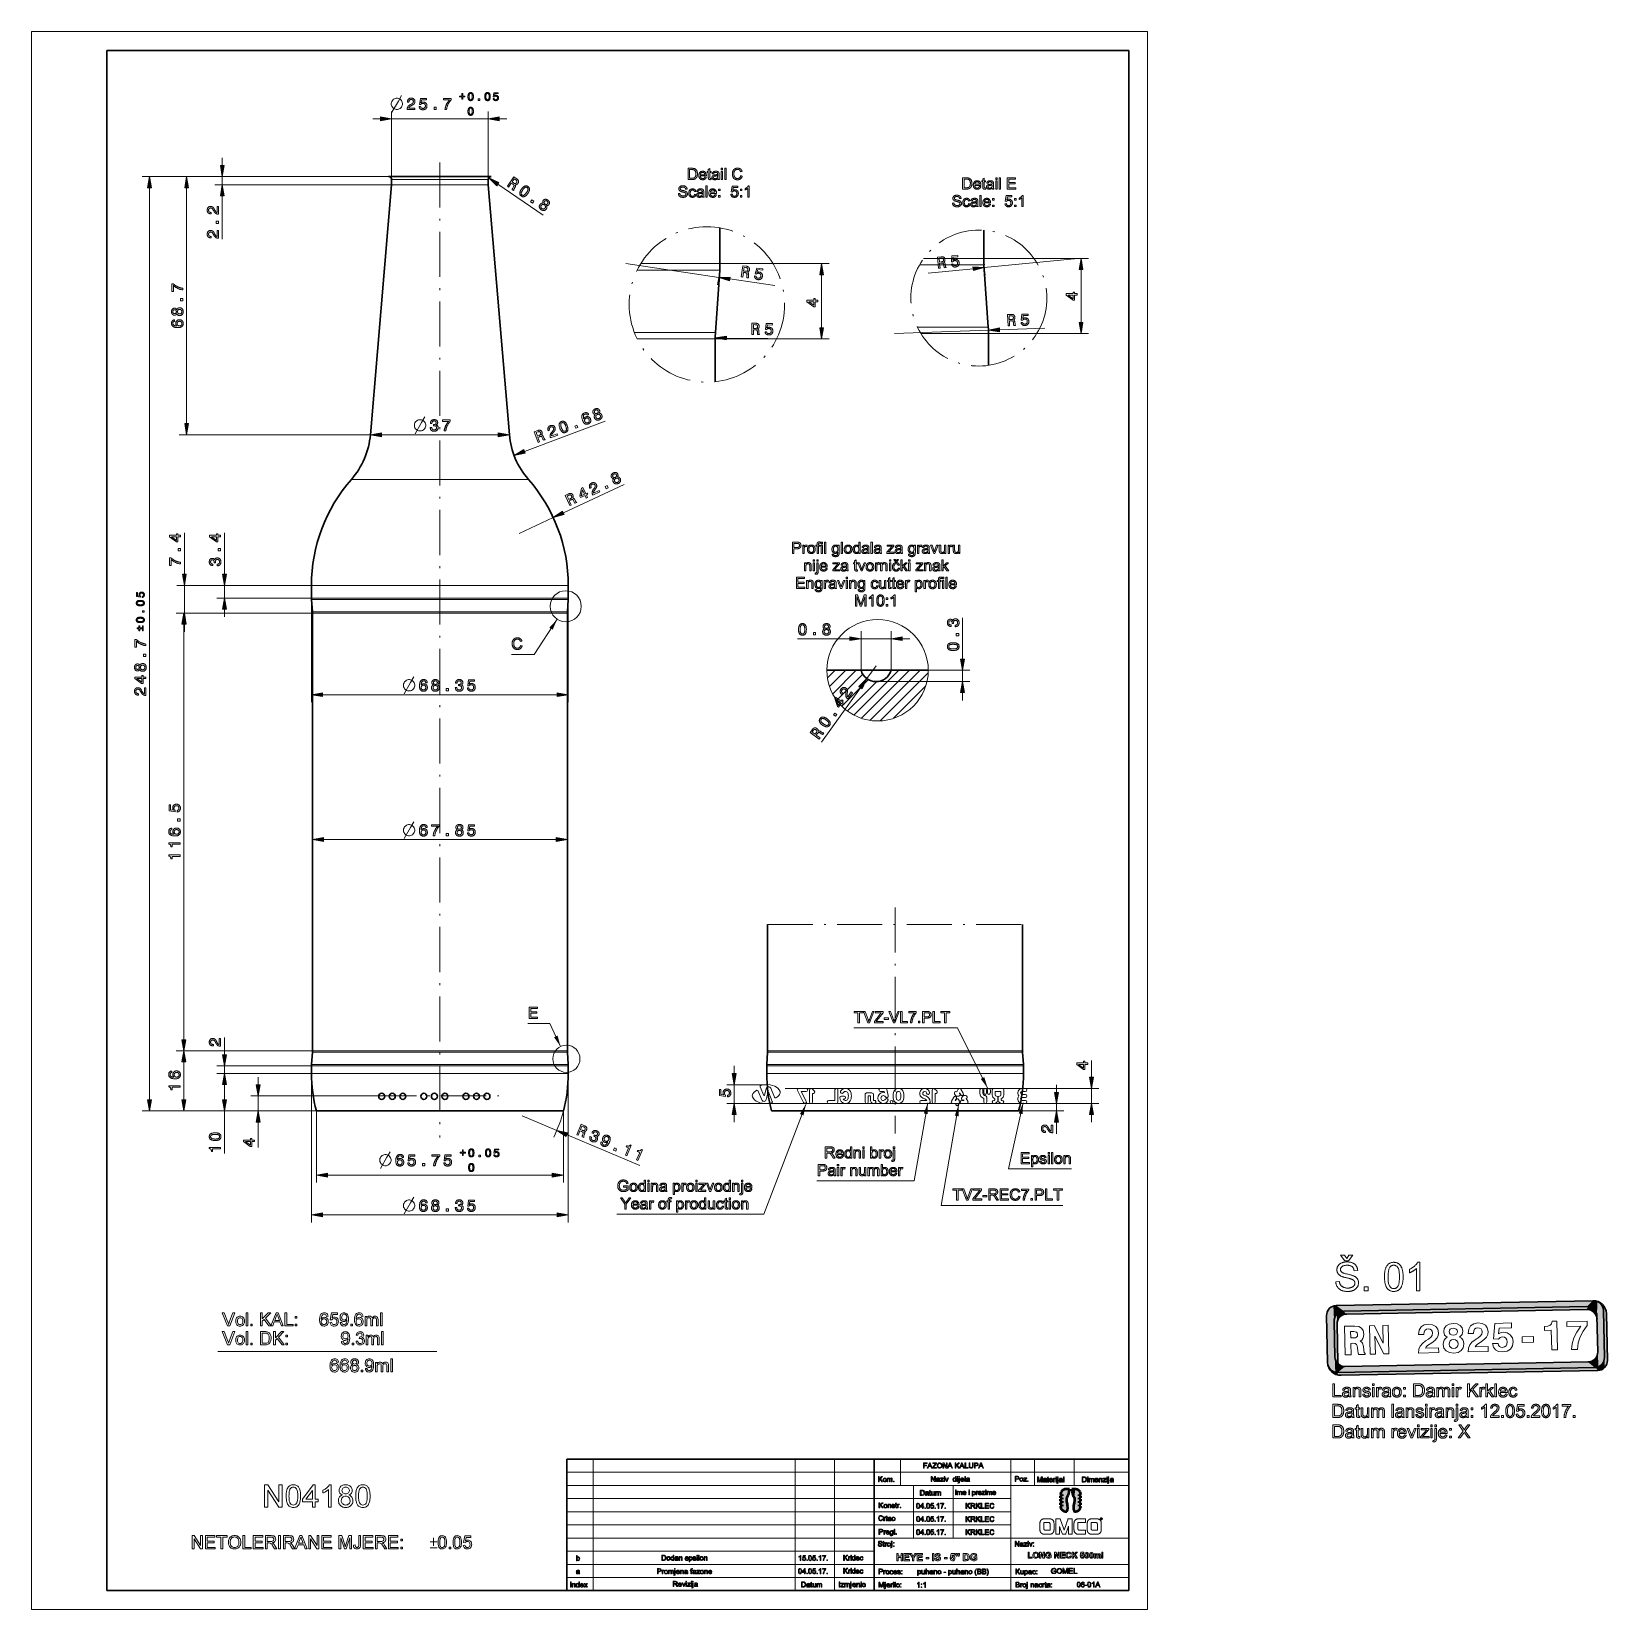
# Model space of a CAD drawing. Extents: x 0 to 419, y 0 to 420.
import ezdxf

# ---------------------------------------------------------------- set-up
doc = ezdxf.new("R2010")
doc.units = 0
doc.linetypes.add('DASHDOT', pattern=[18.5, 12, -3, 0.5, -3])

msp = doc.modelspace()

# ---------------------------------------------------------------- linework, layer by layer
at = {"color": 7, "lineweight": 13}
for p, q in [((0, 0), (0, 420)), ((0, 420), (297, 420)), ((297, 0), (297, 420)), ((95.81, 396.76), (121.51, 396.76)), ((95.01, 381.38), (29.42, 381.38)), ((31.42, 135.64), (31.42, 378.43)), ((95.01, 381.38), (39.27, 381.38)), ((41.27, 315.64), (41.27, 378.43)), ((95.01, 381.38), (48.76, 381.38)), ((95.81, 379.18), (48.76, 379.18)), ((119.93, 380.58), (95.81, 380.58)), ((119.93, 379.18), (95.81, 379.18)), ((158.18, 358.23), (182.92, 354.57)), ((183.18, 358.23), (162.27, 358.23)), ((183.18, 358.23), (212.25, 358.23)), ((253.39, 359.62), (281.27, 359.62)), ((278.39, 359.62), (253.51, 357.17)), ((183.13, 356.52), (162.21, 356.52)), ((229.64, 339.62), (254.63, 340.5)), ((181.93, 338.23), (161.17, 338.23)), ((181.99, 339.93), (161.22, 339.93)), ((181.93, 338.23), (212.25, 338.23)), ((184.89, 338.42), (206.93, 338.23)), ((254.64, 339.62), (281.27, 339.62)), ((131.16, 308.23), (152.64, 316.26)), ((90.16, 312.68), (39.27, 312.68)), ((124.89, 312.68), (90.16, 312.68)), ((93.11, 312.68), (124.2, 312.68)), ((129.33, 300.8), (85.1, 300.8)), ((74.48, 272.58), (38.66, 272.58)), ((74.48, 272.58), (49.31, 272.58)), ((74.48, 269.18), (49.31, 269.18)), ((138.65, 272.58), (74.48, 272.58)), ((74.48, 269.18), (74.48, 241.49)), ((138.65, 269.18), (74.48, 269.18)), ((138.64, 268.84), (74.49, 268.84)), ((142.83, 269.18), (142.83, 241.49)), ((74.73, 265.18), (38.51, 265.18)), ((74.73, 265.18), (38.66, 265.18)), ((138.44, 265.53), (74.72, 265.53)), ((138.43, 265.18), (74.73, 265.18)), ((40.51, 151.64), (40.51, 262.23)), ((77.44, 243.49), (139.88, 243.49)), ((77.69, 204.92), (139.63, 204.92)), ((74.73, 148.68), (38.51, 148.68)), ((74.73, 148.68), (38.51, 148.68)), ((138.44, 148.34), (74.72, 148.34)), ((138.43, 148.68), (74.73, 148.68)), ((259.58, 148.34), (195.86, 148.34)), ((259.57, 148.68), (195.88, 148.68)), ((74.48, 144.68), (49.31, 144.68)), ((138.65, 144.68), (74.48, 144.68)), ((138.64, 145.03), (74.49, 145.03)), ((259.79, 144.68), (195.63, 144.68)), ((259.78, 145.03), (195.64, 145.03)), ((74.48, 142.68), (49.31, 142.68)), ((74.48, 142.68), (49.31, 142.68)), ((74.48, 142.68), (74.48, 103.01)), ((138.65, 142.68), (74.48, 142.68)), ((142.83, 142.68), (142.83, 103.01)), ((259.79, 142.68), (195.63, 142.68)), ((200.5, 138.68), (266.12, 138.68)), ((191.37, 134.68), (266.19, 134.68)), ((75.78, 132.68), (29.42, 132.68)), ((75.78, 132.68), (38.51, 132.68)), ((75.78, 132.68), (49.31, 132.68)), ((142.49, 126.37), (161.89, 118.21)), ((78.74, 115.6), (138.58, 115.6)), ((77.44, 105.01), (139.88, 105.01)), ((149.42, 40), (149.42, 5)), ((203.21, 40), (203.21, 5)), ((213.71, 40), (213.71, 5)), ((260.61, 40), (260.61, 5)), ((142.42, 36.5), (292, 36.5)), ((292, 33), (142.42, 33)), ((142.42, 29.5), (260.61, 29.5)), ((142.42, 26), (260.61, 26)), ((142.42, 22.5), (260.61, 22.5)), ((142.42, 19), (292, 19)), ((224.21, 15.5), (142.42, 15.5)), ((142.42, 12), (292, 12)), ((142.42, 8.5), (292, 8.5)), ((0, 0), (297, 0))]:
    msp.add_line(p, q, dxfattribs=at)
at = {"color": 7, "lineweight": 30}
for p, q in [((20, 5), (20, 415)), ((20, 415), (292, 415)), ((292, 5), (292, 415)), ((95.81, 379.18), (90.16, 312.68)), ((95.01, 381.38), (122.31, 381.38)), ((121.51, 379.18), (127.16, 312.68)), ((74.73, 148.68), (74.73, 265.18)), ((142.58, 148.68), (142.58, 265.18)), ((211.64, 249.98), (238.61, 249.98)), ((195.88, 148.68), (195.88, 182.35)), ((263.73, 148.68), (263.73, 182.35)), ((75.78, 132.68), (141.53, 132.68)), ((262.68, 132.68), (196.93, 132.68)), ((347.19, 80.9), (415.49, 82.18)), ((349.2, 79.4), (413.87, 80.61)), ((349.99, 78.64), (413.89, 79.84)), ((347.57, 63.08), (415.97, 64.36)), ((348.46, 62.32), (416.76, 63.6)), ((349.51, 64.65), (414.18, 65.87)), ((142.42, 40), (292, 40)), ((142.42, 40), (142.42, 5)), ((224.21, 40), (224.21, 5)), ((20, 5), (292, 5))]:
    msp.add_line(p, q, dxfattribs=at)
at = {"color": 7, "lineweight": 13, "ltscale": 0.051139}
for p, q in [((90.81, 396.76), (92.85, 396.76)), ((124.46, 396.76), (126.51, 396.76)), ((50.76, 384.34), (50.76, 386.38)), ((51.31, 264.18), (51.31, 266.23)), ((40.66, 260.18), (40.66, 262.23)), ((186.99, 142.64), (186.99, 144.68)), ((51.31, 137.68), (51.31, 139.73)), ((186.99, 129.68), (186.99, 131.73))]:
    msp.add_line(p, q, dxfattribs=at)
at = {"color": 7, "lineweight": 13, "ltscale": 0.454398}
for p, q in [((95.81, 380.58), (95.81, 398.76)), ((121.51, 380.58), (121.51, 398.76))]:
    msp.add_line(p, q, dxfattribs=at)
at = {"color": 7, "linetype": 'DASHDOT', "lineweight": 13}
for p, q in [((108.66, 385.17), (108.66, 125.58)), ((229.8, 186.87), (229.8, 126.67)), ((195.88, 182.35), (263.73, 182.35)), ((90.45, 136.68), (124.3, 136.68))]:
    msp.add_line(p, q, dxfattribs=at)
at = {"color": 7, "lineweight": 13, "ltscale": 0.055}
msp.add_line((50.76, 379.18), (50.76, 381.38), dxfattribs=at)
at = {"color": 7, "lineweight": 30, "ltscale": 0.035001}
for p, q in [((95.81, 379.18), (95.81, 380.58)), ((121.51, 379.18), (121.51, 380.58))]:
    msp.add_line(p, q, dxfattribs=at)
at = {"color": 7, "lineweight": 13, "ltscale": 0.039327}
for p, q in [((121.51, 380.58), (119.93, 380.58)), ((121.51, 379.18), (119.93, 379.18))]:
    msp.add_line(p, q, dxfattribs=at)
at = {"color": 7, "lineweight": 13, "ltscale": 0.366083}
msp.add_line((124.09, 379.37), (136.17, 371.1), dxfattribs=at)
at = {"color": 7, "lineweight": 13, "ltscale": 0.286955}
msp.add_line((50.76, 364.75), (50.76, 376.23), dxfattribs=at)
at = {"color": 7, "lineweight": 30, "ltscale": 0.238029}
msp.add_line((183.18, 358.23), (183.18, 367.75), dxfattribs=at)
at = {"color": 7, "lineweight": 30, "ltscale": 0.187027}
msp.add_line((253.39, 359.62), (253.39, 367.1), dxfattribs=at)
at = {"color": 7, "lineweight": 13, "ltscale": 0.003965}
msp.add_line((162.27, 358.23), (162.11, 358.23), dxfattribs=at)
at = {"color": 7, "lineweight": 13, "ltscale": 0.428608}
msp.add_line((253.45, 357.91), (236.31, 357.91), dxfattribs=at)
at = {"color": 7, "lineweight": 13, "ltscale": 0.400002}
msp.add_line((253.39, 359.62), (237.39, 359.62), dxfattribs=at)
at = {"color": 7, "lineweight": 30, "ltscale": 0.415756}
msp.add_line((253.45, 357.91), (254.59, 341.32), dxfattribs=at)
at = {"color": 7, "lineweight": 13, "ltscale": 0.026303}
msp.add_line((162.21, 356.52), (161.16, 356.52), dxfattribs=at)
at = {"color": 7, "lineweight": 30, "ltscale": 0.415753}
msp.add_line((181.99, 339.93), (183.13, 356.52), dxfattribs=at)
at = {"color": 7, "lineweight": 13, "ltscale": 0.301139}
for p, q in [((185.84, 354.14), (197.75, 352.38)), ((250.57, 356.88), (238.59, 355.7))]:
    msp.add_line(p, q, dxfattribs=at)
at = {"color": 7, "lineweight": 13, "ltscale": 0.35228}
for p, q in [((210.25, 341.18), (210.25, 355.27)), ((279.27, 342.57), (279.27, 356.66))]:
    msp.add_line(p, q, dxfattribs=at)
at = {"color": 7, "lineweight": 13, "ltscale": 0.471327}
msp.add_line((254.59, 341.32), (235.73, 341.32), dxfattribs=at)
at = {"color": 7, "lineweight": 13, "ltscale": 0.30114}
msp.add_line((257.58, 340.6), (269.62, 341.03), dxfattribs=at)
at = {"color": 7, "lineweight": 13, "ltscale": 0.020433}
msp.add_line((161.22, 339.93), (160.4, 339.93), dxfattribs=at)
at = {"color": 7, "lineweight": 13, "ltscale": 0.000518417}
msp.add_line((161.17, 338.23), (161.15, 338.23), dxfattribs=at)
at = {"color": 7, "lineweight": 30, "ltscale": 0.285732}
msp.add_line((181.93, 326.8), (181.93, 338.23), dxfattribs=at)
at = {"color": 7, "lineweight": 13, "ltscale": 0.449738}
msp.add_line((254.64, 339.62), (236.66, 339.62), dxfattribs=at)
at = {"color": 7, "lineweight": 30, "ltscale": 0.211481}
msp.add_line((254.64, 331.16), (254.64, 339.62), dxfattribs=at)
at = {"color": 7, "lineweight": 13, "ltscale": 0.056618}
msp.add_line((127.16, 312.68), (124.89, 312.68), dxfattribs=at)
at = {"color": 7, "lineweight": 13, "ltscale": 0.072093}
msp.add_line((132.21, 300.8), (129.33, 300.8), dxfattribs=at)
at = {"color": 7, "lineweight": 13, "ltscale": 0.446069}
for p, q in [((141.51, 291.89), (157.69, 299.42)), ((220.6, 245.35), (210.25, 230.81))]:
    msp.add_line(p, q, dxfattribs=at)
at = {"color": 7, "lineweight": 13, "ltscale": 0.25}
for p, q in [((129.77, 286.43), (138.83, 290.65)), ((130.55, 131.39), (139.77, 127.52))]:
    msp.add_line(p, q, dxfattribs=at)
at = {"color": 7, "lineweight": 13, "ltscale": 0.276097}
for p, q in [((40.66, 275.54), (40.66, 286.58)), ((51.31, 275.54), (51.31, 286.58))]:
    msp.add_line(p, q, dxfattribs=at)
at = {"color": 7, "lineweight": 13, "ltscale": 0.184999}
msp.add_line((40.66, 265.18), (40.66, 272.58), dxfattribs=at)
at = {"color": 7, "lineweight": 13, "ltscale": 0.084999}
msp.add_line((51.31, 269.18), (51.31, 272.58), dxfattribs=at)
at = {"color": 7, "lineweight": 30, "ltscale": 0.084999}
for p, q in [((74.48, 269.18), (74.48, 272.58)), ((142.83, 269.18), (142.83, 272.58))]:
    msp.add_line(p, q, dxfattribs=at)
at = {"color": 7, "lineweight": 30, "ltscale": 0.083151}
for p, q in [((74.72, 265.53), (74.49, 268.84)), ((142.59, 265.53), (142.82, 268.84)), ((74.72, 148.34), (74.49, 145.03)), ((142.59, 148.34), (142.82, 145.03)), ((195.86, 148.34), (195.64, 145.03)), ((263.74, 148.34), (263.96, 145.03))]:
    msp.add_line(p, q, dxfattribs=at)
at = {"color": 7, "lineweight": 13, "ltscale": 0.104555}
for p, q in [((142.82, 268.84), (138.64, 268.84)), ((142.82, 145.03), (138.64, 145.03)), ((263.96, 145.03), (259.78, 145.03))]:
    msp.add_line(p, q, dxfattribs=at)
at = {"color": 7, "lineweight": 13, "ltscale": 0.104591}
for p, q in [((142.83, 272.58), (138.65, 272.58)), ((142.83, 269.18), (138.65, 269.18)), ((142.83, 144.68), (138.65, 144.68)), ((142.83, 142.68), (138.65, 142.68))]:
    msp.add_line(p, q, dxfattribs=at)
at = {"color": 7, "lineweight": 13, "ltscale": 0.103825}
for p, q in [((142.58, 265.18), (138.43, 265.18)), ((142.58, 148.68), (138.43, 148.68)), ((263.73, 148.68), (259.57, 148.68))]:
    msp.add_line(p, q, dxfattribs=at)
at = {"color": 7, "lineweight": 13, "ltscale": 0.103861}
for p, q in [((142.59, 265.53), (138.44, 265.53)), ((142.59, 148.34), (138.44, 148.34)), ((263.74, 148.34), (259.58, 148.34))]:
    msp.add_line(p, q, dxfattribs=at)
at = {"color": 5, "lineweight": 13, "ltscale": 0.260472}
for p, q in [((220.73, 249.98), (220.73, 260.4)), ((228.73, 249.98), (228.73, 260.4))]:
    msp.add_line(p, q, dxfattribs=at)
at = {"color": 5, "lineweight": 13, "ltscale": 0.276097}
msp.add_line((247.72, 252.94), (247.72, 263.98), dxfattribs=at)
at = {"color": 5, "lineweight": 13, "ltscale": 0.348215}
msp.add_line((203.85, 258.4), (217.77, 258.4), dxfattribs=at)
at = {"color": 5, "lineweight": 13, "ltscale": 0.2}
msp.add_line((220.73, 258.4), (228.73, 258.4), dxfattribs=at)
at = {"color": 5, "lineweight": 13, "ltscale": 0.051139}
for p, q in [((231.68, 258.4), (233.73, 258.4)), ((247.72, 241.98), (247.72, 244.03)), ((60.32, 139.64), (60.32, 141.68)), ((272.73, 137.64), (272.73, 139.68)), ((282.04, 129.68), (282.04, 131.73))]:
    msp.add_line(p, q, dxfattribs=at)
at = {"color": 7, "lineweight": 13, "ltscale": 0.069905}
msp.add_line((211.83, 248.01), (213.81, 249.98), dxfattribs=at)
at = {"color": 7, "lineweight": 13, "ltscale": 0.150263}
msp.add_line((212.39, 245.73), (216.64, 249.98), dxfattribs=at)
at = {"color": 7, "lineweight": 13, "ltscale": 0.220281}
msp.add_line((213.24, 243.75), (219.47, 249.98), dxfattribs=at)
at = {"color": 7, "lineweight": 13, "ltscale": 0.244337}
msp.add_line((214.31, 242), (221.23, 248.91), dxfattribs=at)
at = {"color": 7, "lineweight": 13, "ltscale": 0.420281}
msp.add_line((218.89, 238.1), (230.78, 249.98), dxfattribs=at)
at = {"color": 7, "lineweight": 13, "ltscale": 0.450263}
msp.add_line((220.88, 237.25), (233.61, 249.98), dxfattribs=at)
at = {"color": 7, "lineweight": 13, "ltscale": 0.104167}
msp.add_line((224.73, 251.15), (222.31, 247.76), dxfattribs=at)
at = {"color": 7, "lineweight": 13, "ltscale": 0.469905}
msp.add_line((223.15, 236.69), (236.44, 249.98), dxfattribs=at)
at = {"color": 7, "lineweight": 13, "ltscale": 0.448509}
msp.add_line((225.85, 236.57), (238.54, 249.25), dxfattribs=at)
at = {"color": 5, "lineweight": 13, "ltscale": 0.277723}
msp.add_line((238.61, 249.98), (249.72, 249.98), dxfattribs=at)
at = {"color": 5, "lineweight": 13, "ltscale": 0.075}
msp.add_line((247.72, 246.98), (247.72, 249.98), dxfattribs=at)
at = {"color": 7, "lineweight": 13, "ltscale": 0.250552}
msp.add_line((215.59, 240.45), (222.68, 247.53), dxfattribs=at)
at = {"color": 7, "lineweight": 13, "ltscale": 0.276849}
msp.add_line((217.14, 239.17), (224.97, 247), dxfattribs=at)
at = {"color": 5, "lineweight": 13}
for p, q in [((224.73, 246.98), (249.72, 246.98)), ((90.45, 136.68), (58.32, 136.68))]:
    msp.add_line(p, q, dxfattribs=at)
at = {"color": 7, "lineweight": 13, "ltscale": 0.300985}
msp.add_line((229.35, 237.24), (237.87, 245.75), dxfattribs=at)
at = {"color": 7, "lineweight": 13, "ltscale": 0.116125}
msp.add_line((51.31, 147.64), (51.31, 152.28), dxfattribs=at)
at = {"color": 7, "lineweight": 13, "ltscale": 0.252279}
msp.add_line((40.51, 135.64), (40.51, 145.73), dxfattribs=at)
at = {"color": 7, "lineweight": 13, "ltscale": 0.05}
msp.add_line((51.31, 142.68), (51.31, 144.68), dxfattribs=at)
at = {"color": 7, "lineweight": 30, "ltscale": 0.05}
for p, q in [((74.48, 142.68), (74.48, 144.68)), ((142.83, 142.68), (142.83, 144.68)), ((195.63, 142.68), (195.63, 144.68)), ((263.98, 142.68), (263.98, 144.68))]:
    msp.add_line(p, q, dxfattribs=at)
at = {"color": 7, "lineweight": 13, "ltscale": 0.10459}
for p, q in [((263.98, 144.68), (259.79, 144.68)), ((263.98, 142.68), (259.79, 142.68))]:
    msp.add_line(p, q, dxfattribs=at)
at = {"color": 5, "lineweight": 13, "ltscale": 0.112587}
msp.add_line((282.04, 141.64), (282.04, 146.14), dxfattribs=at)
at = {"color": 7, "lineweight": 13, "ltscale": 0.102279}
msp.add_line((51.31, 135.64), (51.31, 139.73), dxfattribs=at)
at = {"color": 7, "lineweight": 13, "ltscale": 0.267822}
msp.add_line((195.7, 139.68), (184.99, 139.68), dxfattribs=at)
at = {"color": 7, "lineweight": 13, "ltscale": 0.125}
msp.add_line((186.99, 134.68), (186.99, 139.68), dxfattribs=at)
at = {"color": 7, "lineweight": 13, "ltscale": 0.062229}
for p, q in [((193.9, 139.13), (194.84, 136.83)), ((197.11, 135.24), (196.17, 137.54))]:
    msp.add_line(p, q, dxfattribs=at)
at = {"color": 7, "lineweight": 13, "ltscale": 0.046473}
for p, q in [((195.5, 138.65), (195.05, 136.84)), ((195.51, 135.72), (195.97, 137.52))]:
    msp.add_line(p, q, dxfattribs=at)
at = {"color": 7, "lineweight": 13, "ltscale": 0.063986}
for p, q in [((196.69, 138.74), (197.69, 136.38)), ((194.32, 135.63), (193.33, 137.99))]:
    msp.add_line(p, q, dxfattribs=at)
at = {"color": 7, "lineweight": 13, "ltscale": 0.049184}
msp.add_line((204.16, 138.68), (206.13, 138.68), dxfattribs=at)
at = {"color": 7, "lineweight": 13, "ltscale": 0.035207}
msp.add_line((225.9, 138.68), (227.3, 138.68), dxfattribs=at)
at = {"color": 7, "lineweight": 13, "ltscale": 0.028535}
for p in [(256.04, 138.68), (258.32, 138.68)]:
    msp.add_line(p, (257.18, 138.68), dxfattribs=at)
at = {"color": 7, "lineweight": 13, "ltscale": 0.021677}
for p, q in [((264.47, 138.68), (263.6, 138.68)), ((264.47, 137.88), (263.6, 137.88)), ((263.6, 137.08), (264.47, 137.08)), ((263.6, 136.28), (264.47, 136.28)), ((264.47, 135.48), (263.6, 135.48)), ((264.47, 134.68), (263.6, 134.68))]:
    msp.add_line(p, q, dxfattribs=at)
at = {"color": 5, "lineweight": 13, "ltscale": 0.448108}
msp.add_line((266.12, 138.68), (284.04, 138.68), dxfattribs=at)
at = {"color": 5, "lineweight": 13, "ltscale": 0.1}
for p, q in [((282.04, 134.68), (282.04, 138.68)), ((60.32, 132.68), (60.32, 136.68))]:
    msp.add_line(p, q, dxfattribs=at)
at = {"color": 7, "lineweight": 13, "ltscale": 0.15954}
msp.add_line((191.37, 134.68), (184.99, 134.68), dxfattribs=at)
at = {"color": 7, "lineweight": 13, "ltscale": 0.089871}
msp.add_line((203.8, 138.1), (205.44, 134.9), dxfattribs=at)
at = {"color": 7, "lineweight": 13, "ltscale": 0.073519}
msp.add_line((204.81, 137.88), (206.15, 135.27), dxfattribs=at)
at = {"color": 7, "lineweight": 13, "ltscale": 0.032832}
msp.add_line((204.81, 137.88), (206.13, 137.88), dxfattribs=at)
at = {"color": 7, "lineweight": 13, "ltscale": 0.08}
for p, q in [((207.03, 135.08), (207.03, 138.28)), ((214.59, 138.28), (214.59, 135.08)), ((239.64, 135.08), (239.64, 138.28))]:
    msp.add_line(p, q, dxfattribs=at)
at = {"color": 7, "lineweight": 13, "ltscale": 0.020099}
for p, q in [((207.71, 138.57), (208.28, 138)), ((240.32, 138.57), (240.9, 138))]:
    msp.add_line(p, q, dxfattribs=at)
at = {"color": 7, "lineweight": 13, "ltscale": 0.056864}
for p, q in [((207.83, 137.36), (207.83, 135.08)), ((240.44, 135.08), (240.44, 137.36))]:
    msp.add_line(p, q, dxfattribs=at)
at = {"color": 7, "lineweight": 13, "ltscale": 0.041162}
msp.add_line((213.79, 135.48), (212.14, 135.48), dxfattribs=at)
at = {"color": 7, "lineweight": 13, "ltscale": 0.051162}
msp.add_line((214.19, 134.68), (212.14, 134.68), dxfattribs=at)
at = {"color": 7, "lineweight": 13, "ltscale": 0.07}
msp.add_line((213.79, 138.28), (213.79, 135.48), dxfattribs=at)
at = {"color": 7, "lineweight": 13, "ltscale": 0.018524}
msp.add_line((216.23, 136.66), (215.49, 136.66), dxfattribs=at)
at = {"color": 7, "lineweight": 13, "ltscale": 0.006456}
msp.add_line((216.23, 135.86), (215.98, 135.86), dxfattribs=at)
at = {"color": 7, "lineweight": 13, "ltscale": 0.050008}
msp.add_line((221.82, 137.08), (221.82, 135.08), dxfattribs=at)
at = {"color": 7, "lineweight": 13, "ltscale": 0.035481}
msp.add_line((223.64, 137.48), (222.22, 137.48), dxfattribs=at)
at = {"color": 7, "lineweight": 13, "ltscale": 0.015485}
msp.add_line((222.62, 136.68), (223.24, 136.68), dxfattribs=at)
at = {"color": 7, "lineweight": 13, "ltscale": 0.04}
msp.add_line((222.62, 135.08), (222.62, 136.68), dxfattribs=at)
at = {"color": 7, "lineweight": 13, "ltscale": 0.026553}
msp.add_line((223.24, 136.68), (223.24, 135.62), dxfattribs=at)
at = {"color": 7, "lineweight": 13, "ltscale": 0.036552}
msp.add_line((224.04, 137.08), (224.04, 135.62), dxfattribs=at)
at = {"color": 7, "lineweight": 13, "ltscale": 0.025322}
msp.add_line((225.9, 137.88), (226.91, 137.88), dxfattribs=at)
at = {"color": 7, "lineweight": 13, "ltscale": 0.008574}
msp.add_line((226.98, 137.55), (226.91, 137.88), dxfattribs=at)
at = {"color": 7, "lineweight": 13, "ltscale": 0.042492}
msp.add_line((227.95, 136.76), (227.62, 138.43), dxfattribs=at)
at = {"color": 7, "lineweight": 13, "ltscale": 0.037096}
msp.add_line((238.22, 135.48), (236.74, 135.48), dxfattribs=at)
at = {"color": 7, "lineweight": 13, "ltscale": 0.050173}
msp.add_line((238.74, 134.68), (236.74, 134.68), dxfattribs=at)
at = {"color": 7, "lineweight": 13, "ltscale": 0.013963}
for p, q in [((237.71, 135.93), (237.19, 136.13)), ((237.99, 136.67), (237.47, 136.87))]:
    msp.add_line(p, q, dxfattribs=at)
at = {"color": 7, "lineweight": 13, "ltscale": 0.032004}
for p, q in [((244.77, 135.28), (245.41, 136.39)), ((247.31, 138.48), (247.95, 137.38)), ((248.81, 134.68), (247.53, 134.68))]:
    msp.add_line(p, q, dxfattribs=at)
at = {"color": 7, "lineweight": 13, "ltscale": 0.020837}
for p, q in [((245.12, 134.68), (245.95, 134.68)), ((246.62, 138.48), (246.2, 137.76)), ((249.16, 135.28), (248.74, 136.01))]:
    msp.add_line(p, q, dxfattribs=at)
at = {"color": 7, "lineweight": 13, "ltscale": 0.012577}
for p, q in [((245.88, 136.8), (245.62, 137.24)), ((246.22, 136.6), (246.72, 136.6)), ((246.94, 135.28), (246.69, 135.72)), ((247.72, 136.57), (247.47, 136.13)), ((248.07, 136.77), (248.57, 136.77))]:
    msp.add_line(p, q, dxfattribs=at)
at = {"color": 7, "lineweight": 13, "ltscale": 0.014683}
for p, q in [((245.81, 135.48), (246.1, 135.99)), ((247.26, 136.98), (246.96, 137.48)), ((248.12, 135.48), (247.53, 135.48))]:
    msp.add_line(p, q, dxfattribs=at)
at = {"color": 7, "lineweight": 13, "ltscale": 0.003517}
for p, q in [((245.81, 135.48), (245.95, 135.48)), ((246.96, 137.48), (246.89, 137.36)), ((248.12, 135.48), (248.05, 135.61))]:
    msp.add_line(p, q, dxfattribs=at)
at = {"color": 7, "lineweight": 13, "ltscale": 0.014383}
msp.add_line((246.94, 134.89), (246.69, 134.37), dxfattribs=at)
at = {"color": 7, "lineweight": 13, "ltscale": 0.021862}
for p, q in [((252.38, 137.41), (252.38, 138.28)), ((253.18, 137.41), (253.18, 138.28))]:
    msp.add_line(p, q, dxfattribs=at)
at = {"color": 7, "lineweight": 13, "ltscale": 0.019932}
for p, q in [((253.37, 137.49), (253.37, 138.29)), ((254.16, 137.49), (254.16, 138.29)), ((254.35, 137.49), (254.35, 138.29)), ((255.14, 137.49), (255.14, 138.29))]:
    msp.add_line(p, q, dxfattribs=at)
at = {"color": 7, "lineweight": 13, "ltscale": 0.023735}
msp.add_line((253.37, 136.03), (253.37, 135.08), dxfattribs=at)
at = {"color": 7, "lineweight": 13, "ltscale": 0.031869}
msp.add_line((254.17, 136.36), (254.17, 135.08), dxfattribs=at)
at = {"color": 7, "lineweight": 13, "ltscale": 0.03201}
for p, q in [((255.64, 137), (255.64, 138.28)), ((258.72, 137), (258.72, 138.28))]:
    msp.add_line(p, q, dxfattribs=at)
at = {"color": 7, "lineweight": 13, "ltscale": 0.005629}
for p, q in [((256.33, 135.93), (256.33, 135.7)), ((258.03, 135.93), (258.03, 135.7))]:
    msp.add_line(p, q, dxfattribs=at)
at = {"color": 7, "lineweight": 13, "ltscale": 0.02201}
for p, q in [((256.44, 137), (256.44, 137.88)), ((257.92, 137), (257.92, 137.88))]:
    msp.add_line(p, q, dxfattribs=at)
at = {"color": 7, "lineweight": 13, "ltscale": 0.03707}
msp.add_line((256.44, 137.88), (257.92, 137.88), dxfattribs=at)
at = {"color": 7, "lineweight": 13, "ltscale": 0.013121}
for p, q in [((257.13, 136.23), (257.13, 135.7)), ((257.23, 136.23), (257.23, 135.7))]:
    msp.add_line(p, q, dxfattribs=at)
at = {"color": 5, "lineweight": 13, "ltscale": 0.213532}
msp.add_line((266.19, 134.68), (274.73, 134.68), dxfattribs=at)
at = {"color": 5, "lineweight": 13, "ltscale": 0.446346}
msp.add_line((266.19, 134.68), (284.04, 134.68), dxfattribs=at)
at = {"color": 5, "lineweight": 13, "ltscale": 0.05}
msp.add_line((272.73, 132.68), (272.73, 134.68), dxfattribs=at)
at = {"color": 7, "lineweight": 13, "ltscale": 0.283461}
msp.add_line((51.31, 121.35), (51.31, 132.68), dxfattribs=at)
at = {"color": 5, "lineweight": 13, "ltscale": 0.436563}
msp.add_line((75.78, 132.68), (58.32, 132.68), dxfattribs=at)
at = {"color": 7, "lineweight": 13, "ltscale": 0.477174}
for p, q in [((75.78, 132.68), (75.78, 113.6)), ((141.53, 132.68), (141.53, 113.6))]:
    msp.add_line(p, q, dxfattribs=at)
at = {"color": 5, "lineweight": 13, "ltscale": 0.30128}
msp.add_line((262.68, 132.68), (274.73, 132.68), dxfattribs=at)
at = {"color": 5, "lineweight": 13, "ltscale": 0.168335}
msp.add_line((60.32, 123), (60.32, 129.73), dxfattribs=at)
at = {"color": 5, "lineweight": 13, "ltscale": 0.077509}
msp.add_line((272.73, 126.63), (272.73, 129.73), dxfattribs=at)
at = {"color": 7, "lineweight": 30, "ltscale": 0.310971}
for p, q in [((344.6, 78.2), (344.87, 65.76)), ((419.07, 78.74), (419.35, 66.3))]:
    msp.add_line(p, q, dxfattribs=at)
at = {"color": 7, "lineweight": 30, "ltscale": 0.236645}
for p, q in [((346.61, 76.7), (346.82, 67.23)), ((416.56, 78.03), (416.77, 68.57))]:
    msp.add_line(p, q, dxfattribs=at)
at = {"color": 7, "lineweight": 30, "ltscale": 0.255761}
msp.add_line((347.4, 75.94), (347.63, 65.71), dxfattribs=at)
at = {"color": 7, "lineweight": 30, "ltscale": 0.313645}
msp.add_line((418.28, 79.6), (418.56, 67.06), dxfattribs=at)
at = {"color": 7, "lineweight": 18}
msp.add_line((49.57, 68.64), (107.81, 68.64), dxfattribs=at)
at = {"color": 7, "lineweight": 13, "ltscale": 0.175}
for p, q in [((231.21, 40), (231.21, 33)), ((266.91, 40), (266.91, 33)), ((277.41, 40), (277.41, 33))]:
    msp.add_line(p, q, dxfattribs=at)
at = {"color": 7, "lineweight": 13, "ltscale": 0.35}
for p, q in [((234.71, 33), (234.71, 19)), ((245.21, 33), (245.21, 19))]:
    msp.add_line(p, q, dxfattribs=at)
at = {"color": 7, "lineweight": 13}
for points in [[(114.51, 403.5), (114.72, 403.5), (114.72, 402.84), (115.32, 402.84), (115.32, 402.63), (114.72, 402.63), (114.72, 401.98), (114.51, 401.98), (114.51, 402.63), (113.91, 402.63), (113.91, 402.84), (114.51, 402.84)], [(116.13, 402.68), (116.13, 402.79), (116.13, 402.89), (116.14, 402.98), (116.16, 403.07), (116.17, 403.15), (116.19, 403.23), (116.22, 403.31), (116.24, 403.37), (116.28, 403.44), (116.31, 403.5), (116.35, 403.55), (116.39, 403.6), (116.44, 403.64), (116.49, 403.67), (116.54, 403.7), (116.6, 403.73), (116.66, 403.75), (116.72, 403.76), (116.78, 403.77), (116.85, 403.77), (116.92, 403.77), (116.99, 403.76), (117.05, 403.75), (117.11, 403.73), (117.17, 403.7), (117.22, 403.67), (117.27, 403.64), (117.32, 403.6), (117.36, 403.55), (117.4, 403.5), (117.43, 403.44), (117.46, 403.38), (117.49, 403.31), (117.51, 403.24), (117.53, 403.16), (117.55, 403.07), (117.56, 402.98), (117.57, 402.89), (117.58, 402.79), (117.58, 402.68), (117.58, 402.58), (117.57, 402.48), (117.56, 402.39), (117.55, 402.3), (117.53, 402.21), (117.51, 402.14), (117.49, 402.06), (117.46, 401.99), (117.43, 401.93), (117.4, 401.87), (117.36, 401.82), (117.32, 401.78), (117.27, 401.73), (117.22, 401.7), (117.17, 401.67), (117.11, 401.64), (117.05, 401.62), (116.99, 401.61), (116.92, 401.6), (116.85, 401.6), (116.78, 401.6), (116.72, 401.61), (116.66, 401.62), (116.6, 401.64), (116.54, 401.67), (116.49, 401.7), (116.44, 401.74), (116.39, 401.78), (116.35, 401.82), (116.31, 401.88), (116.28, 401.93), (116.24, 402), (116.22, 402.06), (116.19, 402.14), (116.17, 402.22), (116.16, 402.3), (116.14, 402.39), (116.13, 402.48), (116.13, 402.58)], [(116.41, 402.68), (116.42, 402.6), (116.42, 402.52), (116.42, 402.45), (116.43, 402.37), (116.44, 402.31), (116.45, 402.25), (116.47, 402.19), (116.48, 402.14), (116.5, 402.09), (116.52, 402.05), (116.54, 402.01), (116.57, 401.98), (116.6, 401.95), (116.63, 401.92), (116.66, 401.9), (116.69, 401.88), (116.73, 401.87), (116.77, 401.86), (116.81, 401.85), (116.85, 401.85), (116.9, 401.85), (116.94, 401.86), (116.98, 401.87), (117.02, 401.88), (117.05, 401.9), (117.08, 401.92), (117.11, 401.95), (117.14, 401.98), (117.16, 402.01), (117.18, 402.05), (117.2, 402.09), (117.22, 402.14), (117.24, 402.19), (117.25, 402.24), (117.26, 402.31), (117.27, 402.37), (117.28, 402.44), (117.28, 402.52), (117.29, 402.6), (117.29, 402.68), (117.29, 402.77), (117.28, 402.85), (117.28, 402.93), (117.27, 403), (117.26, 403.06), (117.25, 403.13), (117.24, 403.18), (117.22, 403.23), (117.2, 403.28), (117.18, 403.32), (117.16, 403.36), (117.14, 403.4), (117.11, 403.43), (117.08, 403.45), (117.05, 403.47), (117.02, 403.49), (116.98, 403.51), (116.94, 403.51), (116.9, 403.52), (116.85, 403.52), (116.81, 403.52), (116.77, 403.51), (116.73, 403.5), (116.69, 403.49), (116.66, 403.47), (116.63, 403.45), (116.6, 403.42), (116.57, 403.39), (116.54, 403.36), (116.52, 403.32), (116.5, 403.28), (116.48, 403.23), (116.47, 403.18), (116.45, 403.12), (116.44, 403.06), (116.43, 403), (116.42, 402.92), (116.42, 402.85), (116.42, 402.77)], [(120.6, 402.68), (120.61, 402.79), (120.61, 402.89), (120.62, 402.98), (120.63, 403.07), (120.65, 403.15), (120.67, 403.23), (120.69, 403.31), (120.72, 403.37), (120.75, 403.44), (120.79, 403.5), (120.83, 403.55), (120.87, 403.6), (120.92, 403.64), (120.97, 403.67), (121.02, 403.7), (121.07, 403.73), (121.13, 403.75), (121.2, 403.76), (121.26, 403.77), (121.33, 403.77), (121.4, 403.77), (121.47, 403.76), (121.53, 403.75), (121.59, 403.73), (121.65, 403.7), (121.7, 403.67), (121.75, 403.64), (121.79, 403.6), (121.83, 403.55), (121.87, 403.5), (121.91, 403.44), (121.94, 403.38), (121.97, 403.31), (121.99, 403.24), (122.01, 403.16), (122.03, 403.07), (122.04, 402.98), (122.05, 402.89), (122.05, 402.79), (122.06, 402.68), (122.05, 402.58), (122.05, 402.48), (122.04, 402.39), (122.03, 402.3), (122.01, 402.21), (121.99, 402.14), (121.97, 402.06), (121.94, 401.99), (121.91, 401.93), (121.87, 401.87), (121.83, 401.82), (121.79, 401.78), (121.75, 401.73), (121.7, 401.7), (121.65, 401.67), (121.59, 401.64), (121.53, 401.62), (121.47, 401.61), (121.4, 401.6), (121.33, 401.6), (121.26, 401.6), (121.2, 401.61), (121.13, 401.62), (121.07, 401.64), (121.02, 401.67), (120.97, 401.7), (120.92, 401.74), (120.87, 401.78), (120.83, 401.82), (120.79, 401.88), (120.75, 401.93), (120.72, 402), (120.69, 402.06), (120.67, 402.14), (120.65, 402.22), (120.63, 402.3), (120.62, 402.39), (120.61, 402.48), (120.61, 402.58)], [(120.89, 402.68), (120.89, 402.6), (120.9, 402.52), (120.9, 402.45), (120.91, 402.37), (120.92, 402.31), (120.93, 402.25), (120.94, 402.19), (120.96, 402.14), (120.98, 402.09), (121, 402.05), (121.02, 402.01), (121.05, 401.98), (121.07, 401.95), (121.1, 401.92), (121.13, 401.9), (121.17, 401.88), (121.21, 401.87), (121.25, 401.86), (121.29, 401.85), (121.33, 401.85), (121.37, 401.85), (121.42, 401.86), (121.46, 401.87), (121.49, 401.88), (121.53, 401.9), (121.56, 401.92), (121.59, 401.95), (121.62, 401.98), (121.64, 402.01), (121.66, 402.05), (121.68, 402.09), (121.7, 402.14), (121.72, 402.19), (121.73, 402.24), (121.74, 402.31), (121.75, 402.37), (121.76, 402.44), (121.76, 402.52), (121.77, 402.6), (121.77, 402.68), (121.77, 402.77), (121.76, 402.85), (121.76, 402.93), (121.75, 403), (121.74, 403.06), (121.73, 403.13), (121.72, 403.18), (121.7, 403.23), (121.68, 403.28), (121.66, 403.32), (121.64, 403.36), (121.62, 403.4), (121.59, 403.43), (121.56, 403.45), (121.53, 403.47), (121.49, 403.49), (121.46, 403.51), (121.42, 403.51), (121.37, 403.52), (121.33, 403.52), (121.29, 403.52), (121.25, 403.51), (121.21, 403.5), (121.17, 403.49), (121.13, 403.47), (121.1, 403.45), (121.07, 403.42), (121.05, 403.39), (121.02, 403.36), (121, 403.32), (120.98, 403.28), (120.96, 403.23), (120.94, 403.18), (120.93, 403.12), (120.92, 403.06), (120.91, 403), (120.9, 402.92), (120.9, 402.85), (120.89, 402.77)], [(122.82, 402.21), (123.1, 402.21), (123.11, 402.18), (123.12, 402.15), (123.12, 402.12), (123.14, 402.09), (123.15, 402.06), (123.16, 402.04), (123.18, 402.01), (123.2, 401.99), (123.22, 401.97), (123.24, 401.95), (123.26, 401.93), (123.29, 401.92), (123.31, 401.9), (123.34, 401.89), (123.36, 401.88), (123.39, 401.87), (123.42, 401.87), (123.46, 401.86), (123.49, 401.86), (123.52, 401.86), (123.56, 401.86), (123.6, 401.86), (123.64, 401.87), (123.68, 401.88), (123.71, 401.89), (123.75, 401.91), (123.78, 401.92), (123.81, 401.94), (123.84, 401.96), (123.86, 401.99), (123.89, 402.01), (123.91, 402.04), (123.93, 402.07), (123.94, 402.1), (123.96, 402.14), (123.97, 402.17), (123.98, 402.21), (123.98, 402.25), (123.99, 402.29), (123.99, 402.33), (123.99, 402.37), (123.98, 402.41), (123.98, 402.45), (123.97, 402.48), (123.96, 402.52), (123.94, 402.55), (123.93, 402.58), (123.91, 402.61), (123.89, 402.64), (123.86, 402.67), (123.84, 402.69), (123.81, 402.71), (123.78, 402.73), (123.75, 402.75), (123.71, 402.76), (123.68, 402.77), (123.64, 402.78), (123.6, 402.79), (123.56, 402.79), (123.52, 402.79), (123.5, 402.79), (123.47, 402.79), (123.45, 402.79), (123.43, 402.79), (123.41, 402.78), (123.38, 402.78), (123.36, 402.77), (123.34, 402.76), (123.32, 402.75), (123.3, 402.75), (123.28, 402.73), (123.26, 402.72), (123.24, 402.71), (123.22, 402.7), (123.2, 402.68), (123.19, 402.67), (123.17, 402.65), (123.15, 402.64), (123.14, 402.62), (123.12, 402.6), (122.88, 402.6), (123.05, 403.71), (124.17, 403.71), (124.17, 403.47), (123.25, 403.47), (123.17, 402.9), (123.18, 402.91), (123.2, 402.93), (123.21, 402.94), (123.23, 402.95), (123.25, 402.96), (123.27, 402.97), (123.28, 402.98), (123.3, 402.99), (123.32, 402.99), (123.34, 403), (123.36, 403.01), (123.38, 403.01), (123.41, 403.02), (123.43, 403.02), (123.45, 403.03), (123.47, 403.03), (123.5, 403.03), (123.52, 403.03), (123.54, 403.04), (123.57, 403.04), (123.63, 403.03), (123.69, 403.03), (123.75, 403.02), (123.8, 403.01), (123.86, 402.99), (123.91, 402.97), (123.96, 402.94), (124, 402.91), (124.05, 402.88), (124.09, 402.84), (124.12, 402.8), (124.16, 402.76), (124.19, 402.72), (124.21, 402.67), (124.23, 402.62), (124.25, 402.57), (124.27, 402.52), (124.28, 402.46), (124.28, 402.4), (124.28, 402.34), (124.28, 402.28), (124.28, 402.21), (124.26, 402.15), (124.25, 402.1), (124.23, 402.04), (124.21, 401.99), (124.18, 401.94), (124.15, 401.89), (124.11, 401.85), (124.07, 401.81), (124.03, 401.77), (123.99, 401.73), (123.94, 401.7), (123.89, 401.67), (123.83, 401.65), (123.78, 401.63), (123.72, 401.62), (123.66, 401.61), (123.6, 401.6), (123.53, 401.6), (123.47, 401.6), (123.42, 401.61), (123.36, 401.62), (123.31, 401.63), (123.26, 401.64), (123.21, 401.66), (123.17, 401.68), (123.12, 401.71), (123.08, 401.74), (123.04, 401.77), (123, 401.8), (122.97, 401.84), (122.94, 401.88), (122.91, 401.92), (122.89, 401.96), (122.87, 402.01), (122.85, 402.05), (122.84, 402.1), (122.83, 402.15)], [(97.36, 402.26), (97.06, 402.26), (96.81, 402.21), (96.56, 402.11), (96.31, 401.96), (96.01, 401.66), (95.86, 401.41), (95.76, 401.16), (95.71, 400.91), (95.71, 400.61), (95.76, 400.36), (95.86, 400.11), (96.01, 399.86), (96.31, 399.56), (96.56, 399.41), (96.81, 399.31), (97.06, 399.26), (97.36, 399.26), (97.61, 399.31), (97.86, 399.41), (98.11, 399.56), (98.41, 399.86), (98.56, 400.11), (98.66, 400.36), (98.71, 400.61), (98.71, 400.91), (98.66, 401.16), (98.56, 401.41), (98.41, 401.66), (98.11, 401.96), (97.86, 402.11), (97.61, 402.21)], [(99.95, 399.26), (99.95, 399.27), (99.96, 399.36), (99.96, 399.45), (99.97, 399.53), (99.99, 399.61), (100.01, 399.68), (100.03, 399.75), (100.06, 399.82), (100.09, 399.89), (100.12, 399.96), (100.16, 400.02), (100.21, 400.08), (100.26, 400.14), (100.31, 400.19), (100.38, 400.25), (100.45, 400.31), (100.53, 400.37), (100.61, 400.43), (100.7, 400.49), (100.8, 400.55), (100.91, 400.61), (101.16, 400.75), (101.21, 400.77), (101.25, 400.8), (101.29, 400.82), (101.33, 400.85), (101.36, 400.88), (101.39, 400.91), (101.42, 400.94), (101.45, 400.97), (101.48, 401), (101.5, 401.03), (101.52, 401.06), (101.54, 401.09), (101.55, 401.12), (101.57, 401.16), (101.58, 401.19), (101.59, 401.23), (101.59, 401.27), (101.6, 401.31), (101.6, 401.35), (101.6, 401.39), (101.6, 401.44), (101.6, 401.48), (101.59, 401.52), (101.58, 401.57), (101.56, 401.61), (101.54, 401.64), (101.52, 401.68), (101.5, 401.71), (101.47, 401.74), (101.44, 401.77), (101.41, 401.8), (101.37, 401.83), (101.33, 401.85), (101.29, 401.87), (101.25, 401.88), (101.2, 401.9), (101.16, 401.91), (101.11, 401.92), (101.06, 401.92), (101, 401.92), (100.95, 401.92), (100.9, 401.91), (100.85, 401.9), (100.8, 401.89), (100.76, 401.87), (100.72, 401.85), (100.68, 401.83), (100.64, 401.8), (100.61, 401.77), (100.57, 401.74), (100.54, 401.7), (100.52, 401.66), (100.49, 401.61), (100.47, 401.56), (100.46, 401.52), (100.44, 401.46), (100.43, 401.41), (100.42, 401.35), (100.42, 401.29), (100.42, 401.23), (100.42, 401.19), (100.02, 401.19), (100.02, 401.25), (100.03, 401.34), (100.03, 401.43), (100.05, 401.52), (100.07, 401.6), (100.09, 401.68), (100.12, 401.75), (100.16, 401.82), (100.2, 401.88), (100.24, 401.94), (100.29, 402), (100.35, 402.05), (100.41, 402.1), (100.47, 402.14), (100.54, 402.18), (100.61, 402.21), (100.69, 402.24), (100.77, 402.25), (100.85, 402.27), (100.93, 402.28), (101.03, 402.28), (101.11, 402.28), (101.2, 402.27), (101.28, 402.26), (101.35, 402.24), (101.43, 402.22), (101.5, 402.19), (101.56, 402.16), (101.63, 402.12), (101.68, 402.08), (101.74, 402.03), (101.79, 401.98), (101.84, 401.93), (101.88, 401.87), (101.92, 401.81), (101.95, 401.75), (101.97, 401.68), (101.99, 401.61), (102, 401.54), (102.01, 401.46), (102.01, 401.39), (102.01, 401.32), (102.01, 401.26), (102, 401.21), (101.99, 401.15), (101.97, 401.09), (101.96, 401.04), (101.94, 400.99), (101.91, 400.94), (101.88, 400.89), (101.85, 400.84), (101.82, 400.8), (101.78, 400.75), (101.74, 400.71), (101.7, 400.67), (101.65, 400.63), (101.6, 400.59), (101.55, 400.55), (101.49, 400.51), (101.43, 400.47), (101.36, 400.44), (101.11, 400.31), (101.04, 400.27), (100.98, 400.24), (100.91, 400.2), (100.86, 400.17), (100.8, 400.13), (100.75, 400.1), (100.71, 400.07), (100.67, 400.03), (100.63, 400), (100.59, 399.97), (100.56, 399.94), (100.54, 399.91), (100.51, 399.88), (100.49, 399.84), (100.46, 399.81), (100.44, 399.78), (100.43, 399.74), (100.41, 399.71), (100.4, 399.67), (100.39, 399.63), (102.01, 399.63), (102.01, 399.26)], [(103.14, 400.04), (103.54, 400.04), (103.54, 400), (103.56, 399.95), (103.57, 399.91), (103.58, 399.87), (103.6, 399.83), (103.62, 399.8), (103.65, 399.77), (103.67, 399.73), (103.7, 399.7), (103.73, 399.68), (103.76, 399.65), (103.8, 399.63), (103.83, 399.61), (103.87, 399.59), (103.91, 399.58), (103.95, 399.57), (104, 399.56), (104.04, 399.55), (104.09, 399.55), (104.14, 399.55), (104.2, 399.55), (104.25, 399.55), (104.31, 399.56), (104.36, 399.57), (104.41, 399.59), (104.46, 399.61), (104.5, 399.64), (104.54, 399.66), (104.58, 399.69), (104.62, 399.73), (104.66, 399.77), (104.69, 399.81), (104.72, 399.85), (104.74, 399.89), (104.76, 399.94), (104.78, 399.99), (104.79, 400.04), (104.8, 400.1), (104.8, 400.15), (104.81, 400.21), (104.8, 400.27), (104.8, 400.33), (104.79, 400.38), (104.78, 400.44), (104.76, 400.49), (104.74, 400.53), (104.72, 400.58), (104.69, 400.62), (104.66, 400.66), (104.62, 400.7), (104.59, 400.73), (104.55, 400.76), (104.5, 400.79), (104.46, 400.81), (104.41, 400.83), (104.36, 400.85), (104.31, 400.86), (104.25, 400.87), (104.2, 400.88), (104.14, 400.88), (104.1, 400.88), (104.07, 400.88), (104.03, 400.87), (104, 400.87), (103.97, 400.86), (103.94, 400.85), (103.91, 400.85), (103.88, 400.84), (103.85, 400.82), (103.82, 400.81), (103.79, 400.8), (103.76, 400.78), (103.73, 400.76), (103.71, 400.74), (103.68, 400.72), (103.66, 400.7), (103.63, 400.68), (103.61, 400.66), (103.59, 400.63), (103.57, 400.6), (103.22, 400.6), (103.46, 402.19), (105.06, 402.19), (105.06, 401.84), (103.75, 401.84), (103.63, 401.03), (103.65, 401.05), (103.67, 401.07), (103.69, 401.08), (103.72, 401.1), (103.74, 401.11), (103.77, 401.13), (103.8, 401.14), (103.82, 401.15), (103.85, 401.17), (103.88, 401.18), (103.91, 401.19), (103.94, 401.19), (103.97, 401.2), (104, 401.21), (104.03, 401.21), (104.07, 401.22), (104.1, 401.22), (104.13, 401.22), (104.17, 401.22), (104.2, 401.23), (104.29, 401.22), (104.38, 401.21), (104.46, 401.2), (104.54, 401.18), (104.62, 401.16), (104.69, 401.13), (104.76, 401.09), (104.82, 401.05), (104.89, 401), (104.94, 400.95), (105, 400.89), (105.04, 400.83), (105.09, 400.77), (105.12, 400.7), (105.15, 400.63), (105.18, 400.56), (105.2, 400.48), (105.21, 400.4), (105.22, 400.32), (105.22, 400.23), (105.22, 400.14), (105.21, 400.05), (105.2, 399.97), (105.18, 399.88), (105.15, 399.8), (105.12, 399.73), (105.08, 399.66), (105.03, 399.59), (104.98, 399.53), (104.93, 399.47), (104.87, 399.41), (104.8, 399.36), (104.73, 399.32), (104.66, 399.28), (104.58, 399.25), (104.5, 399.22), (104.42, 399.2), (104.33, 399.19), (104.24, 399.18), (104.15, 399.17), (104.07, 399.18), (103.99, 399.18), (103.91, 399.2), (103.83, 399.21), (103.76, 399.23), (103.69, 399.26), (103.63, 399.29), (103.56, 399.33), (103.5, 399.37), (103.45, 399.41), (103.39, 399.46), (103.34, 399.52), (103.3, 399.57), (103.26, 399.63), (103.23, 399.69), (103.2, 399.75), (103.18, 399.82), (103.16, 399.89), (103.14, 399.97)], [(107.11, 399.26), (107.11, 399.9), (107.7, 399.9), (107.7, 399.26)], [(110, 399.26), (110.02, 399.4), (110.05, 399.55), (110.08, 399.69), (110.11, 399.82), (110.15, 399.96), (110.19, 400.09), (110.24, 400.22), (110.29, 400.35), (110.34, 400.48), (110.4, 400.61), (110.46, 400.73), (110.53, 400.85), (110.6, 400.98), (110.68, 401.1), (110.76, 401.22), (110.84, 401.33), (110.93, 401.45), (111.03, 401.57), (111.13, 401.68), (111.23, 401.8), (109.59, 401.8), (109.59, 402.19), (111.65, 402.19), (111.65, 401.83), (111.55, 401.72), (111.45, 401.61), (111.36, 401.49), (111.27, 401.38), (111.19, 401.26), (111.11, 401.14), (111.03, 401.01), (110.96, 400.89), (110.9, 400.76), (110.83, 400.64), (110.77, 400.51), (110.72, 400.38), (110.67, 400.24), (110.63, 400.11), (110.58, 399.97), (110.55, 399.83), (110.51, 399.69), (110.48, 399.55), (110.46, 399.41), (110.44, 399.26)], [(116.13, 398.78), (116.13, 398.89), (116.13, 398.99), (116.14, 399.08), (116.16, 399.17), (116.17, 399.25), (116.19, 399.33), (116.22, 399.41), (116.24, 399.47), (116.28, 399.54), (116.31, 399.6), (116.35, 399.65), (116.39, 399.7), (116.44, 399.74), (116.49, 399.77), (116.54, 399.8), (116.6, 399.83), (116.66, 399.85), (116.72, 399.86), (116.78, 399.87), (116.85, 399.87), (116.92, 399.87), (116.99, 399.86), (117.05, 399.85), (117.11, 399.83), (117.17, 399.8), (117.22, 399.77), (117.27, 399.74), (117.32, 399.7), (117.36, 399.65), (117.4, 399.6), (117.43, 399.54), (117.46, 399.48), (117.49, 399.41), (117.51, 399.34), (117.53, 399.26), (117.55, 399.17), (117.56, 399.08), (117.57, 398.99), (117.58, 398.89), (117.58, 398.78), (117.58, 398.68), (117.57, 398.58), (117.56, 398.49), (117.55, 398.4), (117.53, 398.31), (117.51, 398.24), (117.49, 398.16), (117.46, 398.09), (117.43, 398.03), (117.4, 397.97), (117.36, 397.92), (117.32, 397.88), (117.27, 397.83), (117.22, 397.8), (117.17, 397.77), (117.11, 397.74), (117.05, 397.72), (116.99, 397.71), (116.92, 397.7), (116.85, 397.7), (116.78, 397.7), (116.72, 397.71), (116.66, 397.72), (116.6, 397.74), (116.54, 397.77), (116.49, 397.8), (116.44, 397.84), (116.39, 397.88), (116.35, 397.92), (116.31, 397.98), (116.28, 398.03), (116.24, 398.1), (116.22, 398.16), (116.19, 398.24), (116.17, 398.32), (116.16, 398.4), (116.14, 398.49), (116.13, 398.58), (116.13, 398.68)], [(116.41, 398.78), (116.42, 398.7), (116.42, 398.62), (116.42, 398.55), (116.43, 398.47), (116.44, 398.41), (116.45, 398.35), (116.47, 398.29), (116.48, 398.24), (116.5, 398.19), (116.52, 398.15), (116.54, 398.11), (116.57, 398.08), (116.6, 398.05), (116.63, 398.02), (116.66, 398), (116.69, 397.98), (116.73, 397.97), (116.77, 397.96), (116.81, 397.95), (116.85, 397.95), (116.9, 397.95), (116.94, 397.96), (116.98, 397.97), (117.02, 397.98), (117.05, 398), (117.08, 398.02), (117.11, 398.05), (117.14, 398.08), (117.16, 398.11), (117.18, 398.15), (117.2, 398.19), (117.22, 398.24), (117.24, 398.29), (117.25, 398.34), (117.26, 398.41), (117.27, 398.47), (117.28, 398.54), (117.28, 398.62), (117.29, 398.7), (117.29, 398.78), (117.29, 398.87), (117.28, 398.95), (117.28, 399.03), (117.27, 399.1), (117.26, 399.16), (117.25, 399.23), (117.24, 399.28), (117.22, 399.33), (117.2, 399.38), (117.18, 399.42), (117.16, 399.46), (117.14, 399.5), (117.11, 399.53), (117.08, 399.55), (117.05, 399.57), (117.02, 399.59), (116.98, 399.61), (116.94, 399.61), (116.9, 399.62), (116.85, 399.62), (116.81, 399.62), (116.77, 399.61), (116.73, 399.6), (116.69, 399.59), (116.66, 399.57), (116.63, 399.55), (116.6, 399.52), (116.57, 399.49), (116.54, 399.46), (116.52, 399.42), (116.5, 399.38), (116.48, 399.33), (116.47, 399.28), (116.45, 399.22), (116.44, 399.16), (116.43, 399.1), (116.42, 399.02), (116.42, 398.95), (116.42, 398.87)], [(118.88, 401.66), (118.88, 402.11), (119.3, 402.11), (119.3, 401.66)], [(92.85, 396.24), (95.81, 396.76), (92.85, 397.28)], [(124.46, 397.28), (121.51, 396.76), (124.46, 396.24)], [(50.24, 384.34), (50.76, 381.38), (51.28, 384.34)], [(174.71, 380.6), (174.71, 383.6), (175.75, 383.6), (175.81, 383.6), (175.88, 383.6), (175.94, 383.6), (176, 383.59), (176.05, 383.59), (176.11, 383.58), (176.16, 383.58), (176.2, 383.57), (176.24, 383.56), (176.28, 383.56), (176.33, 383.54), (176.38, 383.53), (176.43, 383.51), (176.47, 383.49), (176.52, 383.47), (176.56, 383.45), (176.6, 383.43), (176.64, 383.4), (176.68, 383.37), (176.72, 383.34), (176.77, 383.3), (176.81, 383.26), (176.85, 383.21), (176.89, 383.16), (176.93, 383.11), (176.96, 383.06), (176.99, 383.01), (177.02, 382.95), (177.05, 382.89), (177.08, 382.83), (177.1, 382.77), (177.12, 382.7), (177.14, 382.63), (177.15, 382.57), (177.16, 382.49), (177.17, 382.42), (177.18, 382.35), (177.19, 382.27), (177.19, 382.2), (177.19, 382.12), (177.19, 382.05), (177.19, 381.98), (177.19, 381.92), (177.18, 381.85), (177.17, 381.79), (177.16, 381.73), (177.15, 381.68), (177.14, 381.62), (177.13, 381.56), (177.11, 381.51), (177.1, 381.46), (177.08, 381.41), (177.06, 381.36), (177.04, 381.31), (177.02, 381.27), (177, 381.23), (176.98, 381.19), (176.96, 381.15), (176.93, 381.11), (176.91, 381.07), (176.88, 381.04), (176.86, 381.01), (176.83, 380.98), (176.81, 380.95), (176.78, 380.92), (176.75, 380.89), (176.72, 380.87), (176.69, 380.84), (176.66, 380.82), (176.64, 380.8), (176.61, 380.78), (176.57, 380.76), (176.54, 380.75), (176.51, 380.73), (176.47, 380.71), (176.44, 380.7), (176.4, 380.69), (176.36, 380.67), (176.32, 380.66), (176.28, 380.65), (176.23, 380.64), (176.19, 380.63), (176.15, 380.62), (176.1, 380.62), (176.05, 380.61), (176, 380.61), (175.95, 380.6), (175.9, 380.6), (175.85, 380.6), (175.8, 380.6)], [(175.11, 380.95), (175.75, 380.95), (175.81, 380.95), (175.86, 380.96), (175.92, 380.96), (175.97, 380.96), (176.02, 380.97), (176.06, 380.97), (176.1, 380.98), (176.14, 380.99), (176.18, 381), (176.22, 381.01), (176.25, 381.02), (176.28, 381.03), (176.31, 381.05), (176.34, 381.06), (176.37, 381.08), (176.39, 381.09), (176.42, 381.11), (176.44, 381.13), (176.46, 381.14), (176.49, 381.16), (176.51, 381.19), (176.54, 381.22), (176.56, 381.26), (176.59, 381.29), (176.61, 381.33), (176.63, 381.37), (176.65, 381.41), (176.67, 381.45), (176.69, 381.5), (176.71, 381.54), (176.72, 381.59), (176.73, 381.64), (176.75, 381.7), (176.76, 381.75), (176.76, 381.81), (176.77, 381.87), (176.78, 381.93), (176.78, 381.99), (176.78, 382.06), (176.78, 382.12), (176.78, 382.21), (176.78, 382.3), (176.77, 382.38), (176.76, 382.46), (176.75, 382.54), (176.73, 382.61), (176.71, 382.67), (176.68, 382.74), (176.66, 382.79), (176.63, 382.85), (176.6, 382.89), (176.56, 382.94), (176.53, 382.98), (176.5, 383.02), (176.46, 383.06), (176.42, 383.09), (176.38, 383.12), (176.34, 383.14), (176.3, 383.17), (176.25, 383.18), (176.22, 383.2), (176.18, 383.21), (176.14, 383.22), (176.1, 383.22), (176.05, 383.23), (175.99, 383.24), (175.94, 383.24), (175.87, 383.24), (175.81, 383.24), (175.74, 383.25), (175.11, 383.25)], [(179.18, 381.3), (179.56, 381.25), (179.54, 381.19), (179.52, 381.12), (179.49, 381.07), (179.46, 381.01), (179.43, 380.96), (179.4, 380.91), (179.36, 380.86), (179.32, 380.81), (179.27, 380.77), (179.23, 380.73), (179.18, 380.7), (179.12, 380.67), (179.07, 380.64), (179.01, 380.62), (178.95, 380.6), (178.89, 380.58), (178.82, 380.57), (178.75, 380.56), (178.68, 380.55), (178.61, 380.55), (178.51, 380.55), (178.42, 380.56), (178.34, 380.58), (178.26, 380.6), (178.18, 380.62), (178.1, 380.66), (178.03, 380.69), (177.97, 380.74), (177.91, 380.79), (177.85, 380.84), (177.8, 380.91), (177.75, 380.97), (177.71, 381.04), (177.67, 381.12), (177.64, 381.2), (177.61, 381.28), (177.59, 381.37), (177.58, 381.47), (177.57, 381.56), (177.57, 381.67), (177.57, 381.77), (177.58, 381.88), (177.6, 381.97), (177.61, 382.07), (177.64, 382.15), (177.67, 382.24), (177.71, 382.32), (177.75, 382.39), (177.8, 382.46), (177.85, 382.52), (177.91, 382.58), (177.97, 382.63), (178.04, 382.67), (178.1, 382.71), (178.18, 382.75), (178.25, 382.77), (178.33, 382.79), (178.41, 382.81), (178.5, 382.82), (178.58, 382.82), (178.67, 382.82), (178.75, 382.81), (178.83, 382.8), (178.91, 382.77), (178.98, 382.75), (179.05, 382.72), (179.12, 382.68), (179.18, 382.63), (179.24, 382.58), (179.3, 382.53), (179.35, 382.46), (179.4, 382.4), (179.44, 382.33), (179.47, 382.25), (179.5, 382.17), (179.53, 382.08), (179.55, 381.99), (179.56, 381.9), (179.57, 381.8), (179.57, 381.69), (179.57, 381.68), (179.57, 381.68), (179.57, 381.67), (179.57, 381.66), (179.57, 381.65), (179.57, 381.64), (179.57, 381.63), (179.57, 381.62), (179.57, 381.6), (179.57, 381.59), (177.95, 381.59), (177.96, 381.52), (177.96, 381.46), (177.98, 381.39), (177.99, 381.33), (178.01, 381.28), (178.03, 381.22), (178.06, 381.17), (178.09, 381.13), (178.12, 381.08), (178.15, 381.04), (178.19, 381.01), (178.23, 380.98), (178.27, 380.95), (178.31, 380.92), (178.36, 380.9), (178.4, 380.88), (178.45, 380.87), (178.5, 380.86), (178.55, 380.86), (178.61, 380.85), (178.65, 380.85), (178.69, 380.86), (178.72, 380.86), (178.76, 380.87), (178.79, 380.88), (178.83, 380.89), (178.86, 380.91), (178.89, 380.92), (178.92, 380.94), (178.95, 380.96), (178.98, 380.98), (179.01, 381.01), (179.03, 381.03), (179.06, 381.07), (179.08, 381.1), (179.1, 381.13), (179.12, 381.17), (179.14, 381.21), (179.16, 381.25)], [(177.97, 381.89), (179.18, 381.89), (179.18, 381.95), (179.17, 382), (179.16, 382.05), (179.15, 382.09), (179.14, 382.13), (179.12, 382.17), (179.11, 382.21), (179.09, 382.25), (179.07, 382.28), (179.05, 382.31), (179.01, 382.35), (178.97, 382.38), (178.93, 382.41), (178.89, 382.44), (178.84, 382.47), (178.8, 382.49), (178.75, 382.5), (178.7, 382.51), (178.64, 382.52), (178.59, 382.52), (178.54, 382.52), (178.49, 382.51), (178.44, 382.5), (178.4, 382.49), (178.36, 382.48), (178.31, 382.46), (178.27, 382.44), (178.23, 382.41), (178.2, 382.38), (178.16, 382.35), (178.13, 382.31), (178.1, 382.28), (178.07, 382.24), (178.05, 382.19), (178.03, 382.15), (178.01, 382.1), (178, 382.06), (177.98, 382), (177.98, 381.95)], [(180.83, 380.93), (180.88, 380.6), (180.85, 380.6), (180.82, 380.59), (180.79, 380.59), (180.76, 380.58), (180.73, 380.58), (180.71, 380.58), (180.68, 380.57), (180.65, 380.57), (180.63, 380.57), (180.6, 380.57), (180.56, 380.57), (180.53, 380.57), (180.49, 380.58), (180.46, 380.58), (180.42, 380.59), (180.39, 380.59), (180.37, 380.6), (180.34, 380.61), (180.31, 380.62), (180.29, 380.63), (180.27, 380.65), (180.25, 380.66), (180.23, 380.68), (180.21, 380.69), (180.2, 380.71), (180.18, 380.72), (180.17, 380.74), (180.16, 380.76), (180.15, 380.78), (180.14, 380.8), (180.13, 380.82), (180.12, 380.85), (180.11, 380.88), (180.11, 380.92), (180.1, 380.96), (180.1, 381.01), (180.09, 381.06), (180.09, 381.11), (180.09, 381.17), (180.09, 381.24), (180.09, 382.49), (179.82, 382.49), (179.82, 382.77), (180.09, 382.77), (180.09, 383.31), (180.46, 383.53), (180.46, 382.77), (180.83, 382.77), (180.83, 382.49), (180.46, 382.49), (180.46, 381.22), (180.46, 381.19), (180.46, 381.16), (180.46, 381.13), (180.46, 381.11), (180.46, 381.09), (180.46, 381.07), (180.47, 381.05), (180.47, 381.04), (180.47, 381.02), (180.48, 381.01), (180.48, 381), (180.49, 381), (180.49, 380.99), (180.5, 380.98), (180.5, 380.97), (180.51, 380.97), (180.52, 380.96), (180.52, 380.95), (180.53, 380.95), (180.54, 380.94), (180.55, 380.94), (180.56, 380.93), (180.57, 380.93), (180.58, 380.92), (180.59, 380.92), (180.61, 380.92), (180.62, 380.92), (180.63, 380.92), (180.65, 380.91), (180.67, 380.91), (180.68, 380.91), (180.69, 380.92), (180.71, 380.92), (180.72, 380.92), (180.74, 380.92), (180.75, 380.92), (180.77, 380.92), (180.79, 380.92), (180.81, 380.93)], [(182.61, 380.87), (182.57, 380.83), (182.52, 380.8), (182.48, 380.77), (182.44, 380.74), (182.41, 380.72), (182.37, 380.7), (182.33, 380.67), (182.29, 380.65), (182.25, 380.64), (182.21, 380.62), (182.17, 380.61), (182.14, 380.6), (182.1, 380.59), (182.06, 380.58), (182.02, 380.57), (181.97, 380.56), (181.93, 380.56), (181.89, 380.55), (181.85, 380.55), (181.81, 380.55), (181.74, 380.55), (181.67, 380.56), (181.61, 380.57), (181.55, 380.58), (181.49, 380.59), (181.44, 380.61), (181.39, 380.64), (181.34, 380.66), (181.3, 380.69), (181.26, 380.73), (181.22, 380.76), (181.19, 380.8), (181.16, 380.84), (181.13, 380.88), (181.11, 380.92), (181.09, 380.97), (181.08, 381.02), (181.07, 381.07), (181.06, 381.12), (181.06, 381.17), (181.06, 381.2), (181.07, 381.24), (181.07, 381.27), (181.07, 381.3), (181.08, 381.33), (181.09, 381.35), (181.1, 381.38), (181.11, 381.41), (181.12, 381.44), (181.14, 381.46), (181.15, 381.49), (181.17, 381.51), (181.18, 381.54), (181.2, 381.56), (181.22, 381.58), (181.24, 381.6), (181.26, 381.62), (181.28, 381.64), (181.3, 381.66), (181.33, 381.68), (181.35, 381.69), (181.37, 381.71), (181.4, 381.72), (181.42, 381.73), (181.45, 381.75), (181.48, 381.76), (181.51, 381.77), (181.53, 381.78), (181.56, 381.79), (181.59, 381.8), (181.61, 381.8), (181.64, 381.81), (181.67, 381.81), (181.7, 381.82), (181.73, 381.82), (181.76, 381.83), (181.8, 381.84), (181.84, 381.84), (181.88, 381.85), (181.92, 381.85), (182.01, 381.86), (182.09, 381.87), (182.16, 381.89), (182.24, 381.9), (182.31, 381.91), (182.37, 381.92), (182.43, 381.94), (182.48, 381.95), (182.53, 381.96), (182.58, 381.98), (182.58, 381.99), (182.58, 382.01), (182.58, 382.02), (182.58, 382.03), (182.58, 382.04), (182.58, 382.05), (182.58, 382.06), (182.58, 382.06), (182.58, 382.07), (182.58, 382.07), (182.58, 382.12), (182.57, 382.16), (182.57, 382.2), (182.56, 382.23), (182.55, 382.27), (182.54, 382.3), (182.53, 382.32), (182.51, 382.35), (182.49, 382.37), (182.47, 382.39), (182.44, 382.42), (182.41, 382.44), (182.38, 382.46), (182.34, 382.47), (182.3, 382.49), (182.25, 382.5), (182.21, 382.51), (182.16, 382.51), (182.11, 382.52), (182.05, 382.52), (182, 382.52), (181.95, 382.51), (181.91, 382.51), (181.87, 382.5), (181.83, 382.49), (181.79, 382.48), (181.76, 382.47), (181.72, 382.46), (181.7, 382.44), (181.67, 382.43), (181.65, 382.41), (181.62, 382.38), (181.6, 382.36), (181.58, 382.33), (181.56, 382.3), (181.54, 382.27), (181.53, 382.23), (181.51, 382.19), (181.5, 382.15), (181.49, 382.1), (181.13, 382.15), (181.14, 382.2), (181.15, 382.24), (181.16, 382.28), (181.18, 382.32), (181.19, 382.36), (181.21, 382.4), (181.23, 382.43), (181.25, 382.47), (181.27, 382.5), (181.29, 382.53), (181.31, 382.55), (181.34, 382.58), (181.36, 382.61), (181.39, 382.63), (181.43, 382.65), (181.46, 382.67), (181.49, 382.69), (181.53, 382.71), (181.57, 382.73), (181.61, 382.75), (181.66, 382.76), (181.7, 382.77), (181.75, 382.78), (181.79, 382.79), (181.84, 382.8), (181.89, 382.81), (181.94, 382.82), (182, 382.82), (182.05, 382.82), (182.11, 382.82), (182.16, 382.82), (182.21, 382.82), (182.26, 382.82), (182.31, 382.81), (182.36, 382.81), (182.4, 382.8), (182.44, 382.79), (182.49, 382.78), (182.52, 382.77), (182.56, 382.76), (182.59, 382.74), (182.62, 382.73), (182.65, 382.71), (182.68, 382.7), (182.71, 382.68), (182.73, 382.67), (182.76, 382.65), (182.78, 382.63), (182.8, 382.61), (182.81, 382.59), (182.83, 382.57), (182.85, 382.55), (182.86, 382.53), (182.87, 382.5), (182.88, 382.48), (182.9, 382.45), (182.91, 382.43), (182.91, 382.4), (182.92, 382.37), (182.93, 382.34), (182.93, 382.32), (182.94, 382.3), (182.94, 382.27), (182.94, 382.24), (182.94, 382.21), (182.94, 382.17), (182.95, 382.14), (182.95, 382.09), (182.95, 382.05), (182.95, 382), (182.95, 381.51), (182.95, 381.41), (182.95, 381.32), (182.95, 381.24), (182.95, 381.16), (182.95, 381.09), (182.96, 381.03), (182.96, 380.98), (182.96, 380.93), (182.97, 380.89), (182.97, 380.86), (182.98, 380.83), (182.98, 380.81), (182.99, 380.78), (183, 380.75), (183.01, 380.73), (183.02, 380.7), (183.03, 380.68), (183.04, 380.65), (183.05, 380.62), (183.06, 380.6), (182.68, 380.6), (182.67, 380.62), (182.66, 380.65), (182.65, 380.67), (182.64, 380.7), (182.63, 380.72), (182.63, 380.75), (182.62, 380.78), (182.61, 380.81), (182.61, 380.84)], [(183.52, 383.18), (183.52, 383.6), (183.89, 383.6), (183.89, 383.18)], [(183.52, 380.6), (183.52, 382.77), (183.89, 382.77), (183.89, 380.6)], [(184.44, 380.6), (184.44, 383.6), (184.81, 383.6), (184.81, 380.6)], [(188.73, 381.65), (189.13, 381.55), (189.1, 381.46), (189.07, 381.36), (189.04, 381.28), (189, 381.2), (188.95, 381.12), (188.91, 381.05), (188.86, 380.98), (188.8, 380.92), (188.74, 380.86), (188.68, 380.81), (188.61, 380.76), (188.54, 380.71), (188.47, 380.67), (188.4, 380.64), (188.32, 380.61), (188.24, 380.59), (188.16, 380.57), (188.07, 380.56), (187.98, 380.55), (187.89, 380.55), (187.79, 380.55), (187.7, 380.56), (187.61, 380.57), (187.53, 380.58), (187.45, 380.6), (187.37, 380.62), (187.3, 380.65), (187.23, 380.67), (187.16, 380.71), (187.1, 380.75), (187.04, 380.79), (186.98, 380.83), (186.93, 380.88), (186.88, 380.93), (186.83, 380.99), (186.79, 381.05), (186.74, 381.11), (186.71, 381.18), (186.67, 381.24), (186.64, 381.32), (186.61, 381.39), (186.58, 381.47), (186.56, 381.55), (186.53, 381.63), (186.52, 381.71), (186.5, 381.79), (186.49, 381.87), (186.48, 381.95), (186.48, 382.04), (186.48, 382.12), (186.48, 382.21), (186.48, 382.3), (186.49, 382.39), (186.51, 382.48), (186.52, 382.56), (186.54, 382.64), (186.57, 382.72), (186.59, 382.8), (186.62, 382.87), (186.66, 382.94), (186.69, 383.01), (186.73, 383.07), (186.78, 383.13), (186.82, 383.19), (186.87, 383.25), (186.93, 383.3), (186.98, 383.35), (187.04, 383.39), (187.1, 383.43), (187.17, 383.47), (187.23, 383.5), (187.3, 383.53), (187.37, 383.56), (187.44, 383.59), (187.51, 383.61), (187.59, 383.62), (187.66, 383.63), (187.74, 383.64), (187.81, 383.65), (187.89, 383.65), (187.98, 383.65), (188.07, 383.64), (188.15, 383.63), (188.23, 383.61), (188.31, 383.59), (188.38, 383.57), (188.45, 383.54), (188.52, 383.5), (188.59, 383.47), (188.65, 383.42), (188.71, 383.37), (188.77, 383.32), (188.82, 383.27), (188.87, 383.21), (188.91, 383.15), (188.95, 383.08), (188.99, 383.01), (189.02, 382.94), (189.05, 382.86), (189.08, 382.78), (188.69, 382.68), (188.67, 382.75), (188.64, 382.81), (188.62, 382.87), (188.59, 382.92), (188.56, 382.97), (188.53, 383.01), (188.5, 383.06), (188.46, 383.09), (188.42, 383.13), (188.38, 383.16), (188.34, 383.19), (188.3, 383.22), (188.26, 383.24), (188.21, 383.26), (188.16, 383.27), (188.11, 383.29), (188.06, 383.3), (188, 383.31), (187.94, 383.31), (187.89, 383.31), (187.82, 383.31), (187.75, 383.3), (187.69, 383.3), (187.63, 383.28), (187.57, 383.27), (187.51, 383.25), (187.46, 383.23), (187.4, 383.2), (187.35, 383.18), (187.31, 383.15), (187.26, 383.11), (187.22, 383.07), (187.18, 383.04), (187.14, 382.99), (187.11, 382.95), (187.08, 382.91), (187.05, 382.86), (187.02, 382.81), (187, 382.75), (186.98, 382.7), (186.96, 382.64), (186.95, 382.59), (186.93, 382.53), (186.92, 382.47), (186.91, 382.42), (186.9, 382.36), (186.9, 382.3), (186.89, 382.24), (186.89, 382.18), (186.89, 382.12), (186.89, 382.05), (186.89, 381.97), (186.9, 381.9), (186.9, 381.83), (186.91, 381.77), (186.93, 381.7), (186.94, 381.64), (186.96, 381.57), (186.98, 381.51), (187, 381.46), (187.02, 381.4), (187.05, 381.35), (187.08, 381.3), (187.11, 381.25), (187.14, 381.21), (187.18, 381.17), (187.22, 381.13), (187.26, 381.09), (187.3, 381.06), (187.35, 381.03), (187.39, 381), (187.44, 380.98), (187.49, 380.96), (187.54, 380.94), (187.59, 380.92), (187.64, 380.91), (187.69, 380.9), (187.75, 380.89), (187.8, 380.89), (187.85, 380.89), (187.92, 380.89), (187.98, 380.9), (188.05, 380.91), (188.11, 380.92), (188.16, 380.94), (188.22, 380.96), (188.27, 380.98), (188.32, 381.01), (188.37, 381.04), (188.42, 381.08), (188.46, 381.12), (188.51, 381.16), (188.54, 381.21), (188.58, 381.26), (188.61, 381.32), (188.64, 381.38), (188.67, 381.44), (188.69, 381.51), (188.71, 381.58)], [(31.94, 378.43), (31.42, 381.38), (30.89, 378.43)], [(41.79, 378.43), (41.27, 381.38), (40.75, 378.43)], [(51.28, 376.23), (50.76, 379.18), (50.24, 376.23)], [(124.38, 379.8), (121.65, 381.04), (123.79, 378.94)], [(126.62, 378.85), (128.31, 381.32), (129.13, 380.76), (129.2, 380.71), (129.27, 380.65), (129.33, 380.6), (129.38, 380.55), (129.43, 380.49), (129.47, 380.43), (129.5, 380.38), (129.53, 380.32), (129.55, 380.26), (129.57, 380.19), (129.58, 380.13), (129.58, 380.07), (129.58, 380.01), (129.57, 379.94), (129.56, 379.88), (129.54, 379.81), (129.51, 379.74), (129.48, 379.68), (129.44, 379.61), (129.4, 379.54), (129.37, 379.5), (129.34, 379.46), (129.31, 379.43), (129.28, 379.4), (129.25, 379.37), (129.22, 379.34), (129.19, 379.31), (129.15, 379.29), (129.12, 379.27), (129.08, 379.25), (129.05, 379.24), (129.01, 379.22), (128.97, 379.21), (128.93, 379.2), (128.89, 379.2), (128.86, 379.19), (128.81, 379.19), (128.77, 379.19), (128.73, 379.2), (128.69, 379.2), (128.71, 379.18), (128.73, 379.15), (128.74, 379.12), (128.76, 379.1), (128.77, 379.07), (128.78, 379.04), (128.79, 379.02), (128.79, 378.99), (128.79, 378.96), (128.79, 378.94), (128.79, 378.91), (128.79, 378.88), (128.78, 378.85), (128.77, 378.81), (128.76, 378.78), (128.74, 378.74), (128.72, 378.7), (128.7, 378.66), (128.68, 378.61), (128.65, 378.56), (128.4, 378.14), (128.38, 378.12), (128.37, 378.09), (128.36, 378.07), (128.35, 378.04), (128.34, 378.02), (128.33, 378), (128.32, 377.98), (128.31, 377.96), (128.31, 377.95), (128.3, 377.93), (128.3, 377.91), (128.3, 377.9), (128.3, 377.88), (128.3, 377.87), (128.3, 377.86), (128.3, 377.84), (128.3, 377.83), (128.31, 377.81), (128.31, 377.8), (128.32, 377.79), (128.27, 377.72), (127.9, 377.97), (127.9, 377.99), (127.9, 378), (127.9, 378.01), (127.9, 378.02), (127.91, 378.04), (127.91, 378.05), (127.92, 378.07), (127.92, 378.09), (127.93, 378.1), (127.94, 378.12), (127.95, 378.14), (127.96, 378.16), (127.97, 378.18), (127.98, 378.2), (127.99, 378.22), (128, 378.25), (128.01, 378.27), (128.03, 378.3), (128.04, 378.33), (128.06, 378.35), (128.26, 378.69), (128.29, 378.73), (128.32, 378.78), (128.34, 378.83), (128.35, 378.87), (128.37, 378.91), (128.38, 378.94), (128.38, 378.98), (128.39, 379.01), (128.38, 379.04), (128.38, 379.07), (128.37, 379.1), (128.35, 379.13), (128.33, 379.16), (128.3, 379.19), (128.27, 379.23), (128.23, 379.26), (128.18, 379.3), (128.13, 379.34), (128.07, 379.39), (128, 379.43), (127.66, 379.67), (126.95, 378.62)], [(128.84, 380.52), (128.43, 380.79), (127.87, 379.97), (128.25, 379.71), (128.31, 379.67), (128.36, 379.64), (128.41, 379.61), (128.46, 379.58), (128.51, 379.56), (128.56, 379.55), (128.6, 379.54), (128.64, 379.53), (128.68, 379.53), (128.72, 379.53), (128.76, 379.53), (128.79, 379.54), (128.83, 379.56), (128.86, 379.57), (128.89, 379.6), (128.93, 379.62), (128.96, 379.65), (128.99, 379.69), (129.02, 379.72), (129.05, 379.77), (129.08, 379.81), (129.11, 379.85), (129.13, 379.89), (129.14, 379.93), (129.15, 379.97), (129.16, 380.01), (129.17, 380.05), (129.17, 380.09), (129.16, 380.12), (129.15, 380.16), (129.14, 380.19), (129.13, 380.23), (129.11, 380.26), (129.08, 380.3), (129.05, 380.33), (129.02, 380.37), (128.98, 380.41), (128.93, 380.44), (128.89, 380.48)], [(130.35, 378.07), (130.44, 378.19), (130.52, 378.3), (130.61, 378.4), (130.7, 378.5), (130.78, 378.58), (130.87, 378.66), (130.96, 378.73), (131.05, 378.79), (131.13, 378.83), (131.22, 378.87), (131.31, 378.91), (131.4, 378.93), (131.49, 378.94), (131.57, 378.94), (131.66, 378.94), (131.75, 378.92), (131.83, 378.9), (131.92, 378.86), (132, 378.82), (132.09, 378.77), (132.17, 378.71), (132.24, 378.64), (132.3, 378.58), (132.36, 378.5), (132.4, 378.43), (132.44, 378.35), (132.47, 378.27), (132.49, 378.18), (132.5, 378.1), (132.5, 378), (132.5, 377.91), (132.48, 377.81), (132.46, 377.7), (132.43, 377.6), (132.39, 377.49), (132.34, 377.38), (132.28, 377.26), (132.22, 377.14), (132.15, 377.02), (132.06, 376.9), (131.98, 376.77), (131.89, 376.66), (131.8, 376.56), (131.72, 376.46), (131.63, 376.38), (131.54, 376.3), (131.46, 376.23), (131.37, 376.18), (131.28, 376.13), (131.19, 376.09), (131.11, 376.06), (131.02, 376.04), (130.93, 376.03), (130.85, 376.02), (130.76, 376.03), (130.67, 376.05), (130.59, 376.07), (130.5, 376.11), (130.42, 376.15), (130.33, 376.2), (130.25, 376.26), (130.18, 376.32), (130.12, 376.39), (130.06, 376.46), (130.02, 376.54), (129.98, 376.61), (129.95, 376.7), (129.93, 376.78), (129.92, 376.87), (129.92, 376.96), (129.92, 377.06), (129.93, 377.16), (129.96, 377.26), (129.99, 377.37), (130.03, 377.48), (130.07, 377.59), (130.13, 377.7), (130.19, 377.82), (130.27, 377.94)], [(130.69, 377.83), (130.62, 377.73), (130.56, 377.64), (130.51, 377.54), (130.46, 377.46), (130.42, 377.37), (130.38, 377.29), (130.35, 377.21), (130.33, 377.14), (130.31, 377.07), (130.3, 377), (130.3, 376.94), (130.3, 376.88), (130.31, 376.82), (130.32, 376.76), (130.34, 376.71), (130.37, 376.66), (130.4, 376.62), (130.44, 376.57), (130.48, 376.53), (130.53, 376.49), (130.59, 376.46), (130.64, 376.43), (130.69, 376.41), (130.75, 376.4), (130.8, 376.39), (130.86, 376.4), (130.91, 376.4), (130.97, 376.42), (131.03, 376.44), (131.08, 376.46), (131.14, 376.5), (131.2, 376.54), (131.26, 376.59), (131.32, 376.64), (131.38, 376.7), (131.45, 376.78), (131.51, 376.85), (131.58, 376.94), (131.65, 377.03), (131.72, 377.13), (131.79, 377.23), (131.85, 377.33), (131.9, 377.42), (131.95, 377.51), (132, 377.6), (132.03, 377.68), (132.06, 377.76), (132.09, 377.83), (132.1, 377.9), (132.11, 377.97), (132.12, 378.03), (132.12, 378.09), (132.11, 378.15), (132.09, 378.2), (132.07, 378.25), (132.05, 378.3), (132.02, 378.35), (131.98, 378.39), (131.93, 378.43), (131.88, 378.47), (131.83, 378.5), (131.78, 378.53), (131.72, 378.55), (131.67, 378.56), (131.61, 378.57), (131.56, 378.57), (131.5, 378.56), (131.44, 378.55), (131.39, 378.53), (131.33, 378.5), (131.27, 378.47), (131.21, 378.42), (131.15, 378.38), (131.09, 378.32), (131.03, 378.26), (130.96, 378.19), (130.9, 378.11), (130.83, 378.03), (130.76, 377.93)], [(172.13, 376.88), (172.5, 376.91), (172.51, 376.87), (172.52, 376.83), (172.53, 376.79), (172.54, 376.75), (172.55, 376.71), (172.56, 376.67), (172.58, 376.64), (172.59, 376.61), (172.61, 376.57), (172.63, 376.54), (172.65, 376.52), (172.67, 376.49), (172.7, 376.46), (172.72, 376.44), (172.75, 376.41), (172.78, 376.39), (172.82, 376.37), (172.85, 376.35), (172.89, 376.33), (172.93, 376.31), (172.97, 376.29), (173.01, 376.28), (173.06, 376.27), (173.1, 376.25), (173.15, 376.24), (173.19, 376.24), (173.24, 376.23), (173.29, 376.23), (173.34, 376.22), (173.39, 376.22), (173.43, 376.22), (173.48, 376.23), (173.52, 376.23), (173.56, 376.23), (173.6, 376.24), (173.64, 376.25), (173.68, 376.26), (173.72, 376.27), (173.76, 376.28), (173.79, 376.29), (173.82, 376.3), (173.86, 376.32), (173.89, 376.33), (173.92, 376.35), (173.94, 376.37), (173.97, 376.39), (173.99, 376.41), (174.01, 376.43), (174.03, 376.45), (174.05, 376.48), (174.07, 376.5), (174.08, 376.52), (174.09, 376.55), (174.1, 376.57), (174.11, 376.6), (174.12, 376.62), (174.13, 376.65), (174.13, 376.68), (174.13, 376.7), (174.13, 376.73), (174.13, 376.76), (174.13, 376.79), (174.13, 376.81), (174.12, 376.84), (174.11, 376.86), (174.11, 376.89), (174.09, 376.91), (174.08, 376.93), (174.07, 376.96), (174.05, 376.98), (174.04, 377), (174.02, 377.02), (173.99, 377.04), (173.97, 377.06), (173.94, 377.08), (173.92, 377.09), (173.89, 377.11), (173.85, 377.13), (173.82, 377.14), (173.78, 377.16), (173.76, 377.17), (173.72, 377.18), (173.68, 377.19), (173.64, 377.2), (173.59, 377.22), (173.53, 377.23), (173.47, 377.25), (173.4, 377.26), (173.33, 377.28), (173.25, 377.3), (173.17, 377.32), (173.09, 377.34), (173.02, 377.36), (172.96, 377.38), (172.9, 377.4), (172.84, 377.42), (172.79, 377.44), (172.75, 377.45), (172.71, 377.47), (172.67, 377.49), (172.63, 377.51), (172.59, 377.54), (172.55, 377.56), (172.52, 377.59), (172.48, 377.62), (172.45, 377.64), (172.42, 377.67), (172.4, 377.7), (172.37, 377.74), (172.35, 377.77), (172.33, 377.8), (172.31, 377.84), (172.3, 377.87), (172.28, 377.91), (172.27, 377.95), (172.26, 377.98), (172.25, 378.02), (172.25, 378.06), (172.25, 378.1), (172.24, 378.14), (172.25, 378.19), (172.25, 378.23), (172.26, 378.28), (172.26, 378.32), (172.28, 378.36), (172.29, 378.4), (172.31, 378.45), (172.33, 378.49), (172.35, 378.53), (172.37, 378.57), (172.4, 378.61), (172.43, 378.64), (172.46, 378.68), (172.49, 378.71), (172.53, 378.74), (172.57, 378.77), (172.61, 378.8), (172.66, 378.82), (172.7, 378.84), (172.75, 378.87), (172.8, 378.89), (172.85, 378.9), (172.9, 378.92), (172.96, 378.93), (173.01, 378.94), (173.07, 378.95), (173.12, 378.96), (173.18, 378.96), (173.24, 378.97), (173.3, 378.97), (173.37, 378.97), (173.43, 378.96), (173.49, 378.96), (173.55, 378.95), (173.61, 378.94), (173.67, 378.93), (173.73, 378.92), (173.78, 378.9), (173.84, 378.88), (173.89, 378.86), (173.94, 378.84), (173.99, 378.81), (174.03, 378.79), (174.07, 378.76), (174.11, 378.73), (174.15, 378.7), (174.19, 378.66), (174.22, 378.62), (174.25, 378.59), (174.28, 378.54), (174.31, 378.5), (174.33, 378.46), (174.35, 378.41), (174.37, 378.37), (174.39, 378.32), (174.4, 378.27), (174.41, 378.23), (174.42, 378.18), (174.42, 378.12), (174.43, 378.07), (174.05, 378.04), (174.04, 378.1), (174.03, 378.15), (174.02, 378.2), (174, 378.25), (173.98, 378.29), (173.96, 378.33), (173.93, 378.37), (173.9, 378.41), (173.87, 378.44), (173.84, 378.47), (173.8, 378.5), (173.76, 378.53), (173.72, 378.55), (173.67, 378.57), (173.62, 378.58), (173.57, 378.6), (173.51, 378.61), (173.45, 378.61), (173.38, 378.62), (173.32, 378.62), (173.25, 378.62), (173.18, 378.61), (173.12, 378.61), (173.06, 378.6), (173, 378.59), (172.95, 378.57), (172.91, 378.55), (172.87, 378.53), (172.83, 378.51), (172.79, 378.49), (172.76, 378.46), (172.73, 378.43), (172.71, 378.4), (172.69, 378.37), (172.67, 378.34), (172.65, 378.31), (172.64, 378.28), (172.63, 378.24), (172.63, 378.21), (172.63, 378.17), (172.63, 378.14), (172.63, 378.11), (172.64, 378.08), (172.65, 378.05), (172.66, 378.02), (172.67, 378), (172.68, 377.97), (172.7, 377.95), (172.72, 377.92), (172.74, 377.9), (172.77, 377.88), (172.8, 377.86), (172.85, 377.84), (172.89, 377.82), (172.95, 377.8), (173.01, 377.78), (173.08, 377.75), (173.16, 377.73), (173.25, 377.71), (173.34, 377.69), (173.44, 377.67), (173.52, 377.65), (173.6, 377.63), (173.68, 377.61), (173.75, 377.59), (173.81, 377.57), (173.87, 377.55), (173.92, 377.53), (173.97, 377.51), (174.01, 377.5), (174.06, 377.47), (174.11, 377.45), (174.15, 377.42), (174.19, 377.39), (174.23, 377.36), (174.27, 377.33), (174.31, 377.3), (174.34, 377.26), (174.37, 377.23), (174.39, 377.19), (174.42, 377.15), (174.44, 377.11), (174.46, 377.08), (174.47, 377.03), (174.49, 376.99), (174.5, 376.95), (174.51, 376.9), (174.51, 376.86), (174.52, 376.81), (174.52, 376.76), (174.52, 376.72), (174.51, 376.67), (174.51, 376.62), (174.5, 376.58), (174.48, 376.53), (174.47, 376.49), (174.45, 376.44), (174.43, 376.4), (174.41, 376.36), (174.38, 376.31), (174.35, 376.27), (174.32, 376.23), (174.29, 376.19), (174.25, 376.16), (174.21, 376.13), (174.17, 376.09), (174.13, 376.06), (174.08, 376.03), (174.04, 376.01), (173.99, 375.98), (173.93, 375.96), (173.88, 375.94), (173.83, 375.92), (173.77, 375.91), (173.71, 375.9), (173.66, 375.89), (173.6, 375.88), (173.53, 375.87), (173.47, 375.87), (173.41, 375.87), (173.33, 375.87), (173.25, 375.87), (173.18, 375.88), (173.1, 375.89), (173.03, 375.9), (172.97, 375.91), (172.9, 375.92), (172.84, 375.94), (172.78, 375.96), (172.73, 375.98), (172.67, 376.01), (172.62, 376.04), (172.57, 376.07), (172.52, 376.1), (172.48, 376.13), (172.44, 376.17), (172.4, 376.21), (172.36, 376.25), (172.33, 376.3), (172.29, 376.34), (172.26, 376.39), (172.24, 376.44), (172.21, 376.49), (172.19, 376.54), (172.17, 376.6), (172.16, 376.65), (172.15, 376.71), (172.14, 376.76), (172.13, 376.82)], [(176.43, 376.71), (176.79, 376.67), (176.78, 376.59), (176.76, 376.52), (176.74, 376.46), (176.72, 376.39), (176.69, 376.33), (176.66, 376.28), (176.62, 376.22), (176.58, 376.17), (176.54, 376.12), (176.49, 376.08), (176.44, 376.04), (176.39, 376), (176.33, 375.97), (176.28, 375.94), (176.22, 375.92), (176.16, 375.9), (176.09, 375.89), (176.03, 375.88), (175.96, 375.87), (175.89, 375.87), (175.8, 375.87), (175.72, 375.88), (175.64, 375.89), (175.56, 375.91), (175.49, 375.94), (175.42, 375.97), (175.35, 376.01), (175.29, 376.05), (175.23, 376.1), (175.17, 376.16), (175.12, 376.22), (175.07, 376.29), (175.03, 376.36), (175, 376.43), (174.97, 376.51), (174.94, 376.6), (174.92, 376.69), (174.91, 376.79), (174.9, 376.89), (174.9, 377), (174.9, 377.07), (174.9, 377.13), (174.91, 377.2), (174.92, 377.26), (174.93, 377.33), (174.94, 377.39), (174.96, 377.45), (174.97, 377.5), (174.99, 377.56), (175.02, 377.61), (175.04, 377.66), (175.07, 377.71), (175.1, 377.76), (175.13, 377.8), (175.16, 377.84), (175.2, 377.88), (175.24, 377.92), (175.28, 377.95), (175.33, 377.98), (175.37, 378.01), (175.42, 378.03), (175.47, 378.06), (175.52, 378.08), (175.57, 378.09), (175.62, 378.11), (175.67, 378.12), (175.73, 378.13), (175.78, 378.13), (175.83, 378.14), (175.89, 378.14), (175.96, 378.14), (176.03, 378.13), (176.09, 378.12), (176.15, 378.11), (176.21, 378.1), (176.27, 378.08), (176.32, 378.05), (176.37, 378.03), (176.42, 377.99), (176.47, 377.96), (176.51, 377.92), (176.55, 377.88), (176.59, 377.84), (176.62, 377.79), (176.65, 377.74), (176.68, 377.69), (176.71, 377.64), (176.73, 377.58), (176.74, 377.52), (176.76, 377.45), (176.4, 377.4), (176.39, 377.44), (176.38, 377.48), (176.36, 377.52), (176.35, 377.55), (176.33, 377.59), (176.31, 377.62), (176.29, 377.65), (176.27, 377.68), (176.24, 377.7), (176.22, 377.73), (176.19, 377.75), (176.16, 377.77), (176.14, 377.78), (176.11, 377.8), (176.08, 377.81), (176.04, 377.82), (176.01, 377.83), (175.98, 377.83), (175.94, 377.84), (175.9, 377.84), (175.85, 377.83), (175.8, 377.83), (175.75, 377.82), (175.7, 377.8), (175.65, 377.79), (175.61, 377.77), (175.57, 377.74), (175.53, 377.71), (175.49, 377.68), (175.45, 377.64), (175.42, 377.6), (175.39, 377.55), (175.36, 377.5), (175.34, 377.44), (175.32, 377.38), (175.31, 377.31), (175.29, 377.24), (175.29, 377.17), (175.28, 377.09), (175.28, 377.01), (175.28, 376.92), (175.29, 376.84), (175.29, 376.76), (175.31, 376.69), (175.32, 376.63), (175.34, 376.57), (175.36, 376.51), (175.39, 376.46), (175.41, 376.41), (175.45, 376.37), (175.48, 376.33), (175.52, 376.3), (175.56, 376.27), (175.6, 376.24), (175.64, 376.22), (175.68, 376.2), (175.73, 376.19), (175.78, 376.18), (175.83, 376.17), (175.88, 376.17), (175.93, 376.17), (175.97, 376.18), (176.01, 376.18), (176.05, 376.19), (176.08, 376.2), (176.12, 376.22), (176.15, 376.24), (176.19, 376.26), (176.22, 376.28), (176.25, 376.3), (176.27, 376.33), (176.3, 376.36), (176.32, 376.4), (176.35, 376.43), (176.37, 376.47), (176.38, 376.52), (176.4, 376.56), (176.41, 376.61), (176.42, 376.66)], [(178.53, 376.19), (178.49, 376.15), (178.45, 376.12), (178.4, 376.09), (178.37, 376.06), (178.33, 376.04), (178.29, 376.01), (178.25, 375.99), (178.21, 375.97), (178.17, 375.96), (178.13, 375.94), (178.09, 375.93), (178.06, 375.91), (178.02, 375.9), (177.98, 375.89), (177.94, 375.89), (177.9, 375.88), (177.85, 375.87), (177.81, 375.87), (177.77, 375.87), (177.73, 375.87), (177.66, 375.87), (177.59, 375.88), (177.53, 375.88), (177.47, 375.9), (177.41, 375.91), (177.36, 375.93), (177.31, 375.95), (177.26, 375.98), (177.22, 376.01), (177.18, 376.04), (177.14, 376.08), (177.11, 376.12), (177.08, 376.16), (177.05, 376.2), (177.03, 376.24), (177.01, 376.29), (177, 376.34), (176.99, 376.39), (176.99, 376.44), (176.98, 376.49), (176.98, 376.52), (176.99, 376.55), (176.99, 376.58), (176.99, 376.61), (177, 376.64), (177.01, 376.67), (177.02, 376.7), (177.03, 376.73), (177.04, 376.76), (177.06, 376.78), (177.07, 376.81), (177.09, 376.83), (177.1, 376.86), (177.12, 376.88), (177.14, 376.9), (177.16, 376.92), (177.18, 376.94), (177.2, 376.96), (177.22, 376.98), (177.25, 376.99), (177.27, 377.01), (177.29, 377.02), (177.32, 377.04), (177.35, 377.05), (177.37, 377.06), (177.4, 377.08), (177.43, 377.09), (177.45, 377.1), (177.48, 377.11), (177.51, 377.11), (177.53, 377.12), (177.56, 377.13), (177.59, 377.13), (177.62, 377.14), (177.65, 377.14), (177.68, 377.15), (177.72, 377.15), (177.76, 377.16), (177.8, 377.16), (177.84, 377.17), (177.93, 377.18), (178.01, 377.19), (178.09, 377.2), (178.16, 377.22), (178.23, 377.23), (178.29, 377.24), (178.35, 377.25), (178.4, 377.27), (178.45, 377.28), (178.5, 377.3), (178.5, 377.31), (178.5, 377.32), (178.5, 377.34), (178.5, 377.35), (178.5, 377.36), (178.5, 377.37), (178.5, 377.38), (178.5, 377.38), (178.5, 377.39), (178.5, 377.39), (178.5, 377.44), (178.49, 377.48), (178.49, 377.52), (178.48, 377.55), (178.47, 377.58), (178.46, 377.62), (178.45, 377.64), (178.43, 377.67), (178.41, 377.69), (178.39, 377.71), (178.36, 377.73), (178.33, 377.76), (178.3, 377.77), (178.26, 377.79), (178.22, 377.8), (178.17, 377.81), (178.13, 377.82), (178.08, 377.83), (178.03, 377.83), (177.97, 377.83), (177.92, 377.83), (177.88, 377.83), (177.83, 377.83), (177.79, 377.82), (177.75, 377.81), (177.71, 377.8), (177.68, 377.79), (177.65, 377.78), (177.62, 377.76), (177.59, 377.74), (177.57, 377.72), (177.54, 377.7), (177.52, 377.68), (177.5, 377.65), (177.48, 377.62), (177.46, 377.58), (177.45, 377.55), (177.43, 377.51), (177.42, 377.47), (177.41, 377.42), (177.05, 377.47), (177.06, 377.52), (177.07, 377.56), (177.08, 377.6), (177.1, 377.64), (177.11, 377.68), (177.13, 377.72), (177.15, 377.75), (177.17, 377.78), (177.19, 377.81), (177.21, 377.84), (177.23, 377.87), (177.26, 377.9), (177.29, 377.92), (177.31, 377.95), (177.35, 377.97), (177.38, 377.99), (177.42, 378.01), (177.45, 378.03), (177.49, 378.05), (177.53, 378.06), (177.58, 378.08), (177.62, 378.09), (177.67, 378.1), (177.71, 378.11), (177.76, 378.12), (177.81, 378.13), (177.86, 378.13), (177.92, 378.14), (177.97, 378.14), (178.03, 378.14), (178.08, 378.14), (178.13, 378.14), (178.18, 378.13), (178.23, 378.13), (178.28, 378.12), (178.32, 378.12), (178.37, 378.11), (178.41, 378.1), (178.44, 378.09), (178.48, 378.07), (178.51, 378.06), (178.55, 378.05), (178.58, 378.03), (178.6, 378.02), (178.63, 378), (178.65, 377.98), (178.68, 377.97), (178.7, 377.95), (178.72, 377.93), (178.74, 377.91), (178.75, 377.89), (178.77, 377.87), (178.78, 377.85), (178.79, 377.82), (178.8, 377.8), (178.82, 377.77), (178.83, 377.75), (178.83, 377.72), (178.84, 377.69), (178.85, 377.66), (178.85, 377.64), (178.86, 377.62), (178.86, 377.59), (178.86, 377.56), (178.86, 377.53), (178.87, 377.49), (178.87, 377.45), (178.87, 377.41), (178.87, 377.37), (178.87, 377.32), (178.87, 376.83), (178.87, 376.73), (178.87, 376.64), (178.87, 376.55), (178.87, 376.48), (178.87, 376.41), (178.88, 376.35), (178.88, 376.29), (178.88, 376.25), (178.89, 376.21), (178.89, 376.18), (178.9, 376.15), (178.9, 376.12), (178.91, 376.1), (178.92, 376.07), (178.93, 376.05), (178.94, 376.02), (178.95, 375.99), (178.96, 375.97), (178.97, 375.94), (178.98, 375.92), (178.6, 375.92), (178.59, 375.94), (178.58, 375.96), (178.57, 375.99), (178.56, 376.02), (178.55, 376.04), (178.55, 376.07), (178.54, 376.1), (178.53, 376.13), (178.53, 376.16)], [(179.43, 375.92), (179.43, 378.92), (179.8, 378.92), (179.8, 375.92)], [(181.86, 376.62), (182.24, 376.57), (182.22, 376.51), (182.2, 376.44), (182.17, 376.38), (182.14, 376.33), (182.11, 376.27), (182.08, 376.22), (182.04, 376.18), (182, 376.13), (181.95, 376.09), (181.9, 376.05), (181.85, 376.02), (181.8, 375.99), (181.75, 375.96), (181.69, 375.93), (181.63, 375.91), (181.56, 375.9), (181.5, 375.88), (181.43, 375.88), (181.36, 375.87), (181.28, 375.87), (181.19, 375.87), (181.1, 375.88), (181.01, 375.89), (180.93, 375.92), (180.86, 375.94), (180.78, 375.97), (180.71, 376.01), (180.65, 376.06), (180.58, 376.11), (180.53, 376.16), (180.47, 376.22), (180.43, 376.29), (180.38, 376.36), (180.35, 376.43), (180.32, 376.51), (180.29, 376.6), (180.27, 376.69), (180.26, 376.78), (180.25, 376.88), (180.25, 376.99), (180.25, 377.09), (180.26, 377.2), (180.27, 377.29), (180.29, 377.39), (180.32, 377.47), (180.35, 377.56), (180.39, 377.63), (180.43, 377.71), (180.48, 377.77), (180.53, 377.84), (180.59, 377.89), (180.65, 377.95), (180.71, 377.99), (180.78, 378.03), (180.85, 378.06), (180.93, 378.09), (181.01, 378.11), (181.09, 378.13), (181.17, 378.14), (181.26, 378.14), (181.35, 378.14), (181.43, 378.13), (181.51, 378.11), (181.59, 378.09), (181.66, 378.07), (181.73, 378.03), (181.79, 377.99), (181.86, 377.95), (181.92, 377.9), (181.97, 377.84), (182.03, 377.78), (182.07, 377.71), (182.12, 377.64), (182.15, 377.57), (182.18, 377.49), (182.21, 377.4), (182.23, 377.31), (182.24, 377.21), (182.25, 377.11), (182.25, 377.01), (182.25, 377), (182.25, 376.99), (182.25, 376.99), (182.25, 376.98), (182.25, 376.97), (182.25, 376.96), (182.25, 376.95), (182.25, 376.93), (182.25, 376.92), (182.25, 376.91), (180.63, 376.91), (180.63, 376.84), (180.64, 376.77), (180.65, 376.71), (180.67, 376.65), (180.69, 376.59), (180.71, 376.54), (180.74, 376.49), (180.76, 376.44), (180.8, 376.4), (180.83, 376.36), (180.87, 376.33), (180.91, 376.29), (180.95, 376.26), (180.99, 376.24), (181.04, 376.22), (181.08, 376.2), (181.13, 376.19), (181.18, 376.18), (181.23, 376.17), (181.28, 376.17), (181.32, 376.17), (181.36, 376.18), (181.4, 376.18), (181.44, 376.19), (181.47, 376.2), (181.51, 376.21), (181.54, 376.22), (181.57, 376.24), (181.6, 376.26), (181.63, 376.28), (181.66, 376.3), (181.69, 376.33), (181.71, 376.35), (181.74, 376.38), (181.76, 376.42), (181.78, 376.45), (181.8, 376.49), (181.82, 376.53), (181.84, 376.57)], [(182.58, 381.69), (182.53, 381.67), (182.49, 381.66), (182.44, 381.64), (182.38, 381.63), (182.32, 381.61), (182.26, 381.6), (182.2, 381.59), (182.13, 381.58), (182.05, 381.56), (181.97, 381.55), (181.93, 381.54), (181.89, 381.54), (181.85, 381.53), (181.81, 381.52), (181.78, 381.52), (181.75, 381.51), (181.72, 381.5), (181.7, 381.49), (181.67, 381.49), (181.65, 381.48), (181.63, 381.47), (181.62, 381.46), (181.6, 381.45), (181.58, 381.44), (181.57, 381.43), (181.55, 381.41), (181.54, 381.4), (181.53, 381.39), (181.52, 381.37), (181.51, 381.36), (181.5, 381.34), (181.49, 381.33), (181.48, 381.31), (181.47, 381.29), (181.47, 381.27), (181.46, 381.26), (181.46, 381.24), (181.46, 381.22), (181.46, 381.2), (181.46, 381.18), (181.46, 381.15), (181.46, 381.13), (181.47, 381.1), (181.47, 381.07), (181.48, 381.05), (181.5, 381.02), (181.51, 381), (181.53, 380.98), (181.55, 380.96), (181.57, 380.94), (181.59, 380.92), (181.62, 380.9), (181.64, 380.89), (181.67, 380.87), (181.7, 380.86), (181.74, 380.85), (181.77, 380.85), (181.81, 380.84), (181.85, 380.84), (181.89, 380.84), (181.94, 380.84), (181.98, 380.84), (182.02, 380.85), (182.06, 380.85), (182.09, 380.86), (182.13, 380.87), (182.17, 380.88), (182.2, 380.9), (182.24, 380.91), (182.27, 380.93), (182.3, 380.95), (182.34, 380.97), (182.36, 380.99), (182.39, 381.02), (182.42, 381.04), (182.44, 381.07), (182.46, 381.1), (182.48, 381.12), (182.5, 381.16), (182.52, 381.19), (182.53, 381.21), (182.54, 381.24), (182.55, 381.27), (182.55, 381.31), (182.56, 381.34), (182.57, 381.38), (182.57, 381.42), (182.57, 381.46), (182.57, 381.51), (182.58, 381.56)], [(182.8, 377.67), (182.8, 378.09), (183.22, 378.09), (183.22, 377.67)], [(186.09, 376.7), (186.48, 376.74), (186.49, 376.68), (186.5, 376.63), (186.51, 376.58), (186.53, 376.53), (186.55, 376.49), (186.57, 376.45), (186.59, 376.41), (186.62, 376.37), (186.65, 376.34), (186.68, 376.31), (186.71, 376.28), (186.74, 376.26), (186.78, 376.24), (186.81, 376.22), (186.85, 376.2), (186.89, 376.19), (186.93, 376.18), (186.97, 376.17), (187.01, 376.17), (187.06, 376.17), (187.11, 376.17), (187.16, 376.18), (187.21, 376.19), (187.26, 376.2), (187.3, 376.22), (187.35, 376.24), (187.39, 376.27), (187.43, 376.3), (187.47, 376.33), (187.51, 376.37), (187.54, 376.41), (187.57, 376.46), (187.6, 376.5), (187.62, 376.55), (187.64, 376.6), (187.66, 376.66), (187.67, 376.71), (187.68, 376.77), (187.69, 376.84), (187.69, 376.9), (187.69, 376.96), (187.68, 377.02), (187.67, 377.08), (187.66, 377.13), (187.65, 377.18), (187.63, 377.23), (187.6, 377.28), (187.58, 377.32), (187.55, 377.36), (187.51, 377.4), (187.48, 377.43), (187.44, 377.46), (187.4, 377.49), (187.35, 377.52), (187.31, 377.54), (187.26, 377.55), (187.21, 377.56), (187.16, 377.57), (187.11, 377.58), (187.05, 377.58), (187.01, 377.58), (186.98, 377.58), (186.95, 377.57), (186.91, 377.57), (186.88, 377.56), (186.85, 377.55), (186.82, 377.54), (186.79, 377.53), (186.76, 377.52), (186.73, 377.5), (186.7, 377.48), (186.67, 377.47), (186.65, 377.45), (186.62, 377.43), (186.6, 377.41), (186.58, 377.39), (186.56, 377.36), (186.54, 377.34), (186.52, 377.32), (186.5, 377.29), (186.16, 377.34), (186.45, 378.88), (187.94, 378.88), (187.94, 378.52), (186.74, 378.52), (186.58, 377.72), (186.64, 377.75), (186.69, 377.79), (186.75, 377.81), (186.8, 377.84), (186.86, 377.86), (186.91, 377.88), (186.97, 377.89), (187.03, 377.9), (187.09, 377.9), (187.15, 377.91), (187.23, 377.9), (187.3, 377.9), (187.37, 377.88), (187.44, 377.86), (187.51, 377.84), (187.58, 377.81), (187.64, 377.77), (187.7, 377.73), (187.76, 377.69), (187.81, 377.63), (187.86, 377.58), (187.91, 377.52), (187.95, 377.46), (187.98, 377.39), (188.01, 377.32), (188.04, 377.25), (188.06, 377.18), (188.07, 377.1), (188.08, 377.02), (188.08, 376.93), (188.08, 376.85), (188.07, 376.78), (188.06, 376.7), (188.04, 376.63), (188.02, 376.55), (188, 376.49), (187.96, 376.42), (187.93, 376.35), (187.89, 376.29), (187.84, 376.23), (187.78, 376.16), (187.72, 376.1), (187.65, 376.04), (187.58, 376), (187.5, 375.96), (187.42, 375.92), (187.34, 375.9), (187.25, 375.88), (187.15, 375.87), (187.06, 375.87), (186.98, 375.87), (186.9, 375.88), (186.82, 375.89), (186.75, 375.9), (186.68, 375.92), (186.62, 375.95), (186.56, 375.98), (186.5, 376.01), (186.44, 376.05), (186.39, 376.1), (186.34, 376.14), (186.29, 376.19), (186.25, 376.25), (186.22, 376.3), (186.18, 376.36), (186.16, 376.42), (186.13, 376.49), (186.12, 376.56), (186.1, 376.63)], [(188.63, 377.67), (188.63, 378.09), (189.05, 378.09), (189.05, 377.67)], [(190.97, 375.92), (190.61, 375.92), (190.61, 378.26), (190.58, 378.24), (190.55, 378.21), (190.52, 378.19), (190.49, 378.16), (190.45, 378.14), (190.42, 378.11), (190.38, 378.09), (190.34, 378.06), (190.3, 378.04), (190.26, 378.01), (190.21, 377.99), (190.17, 377.96), (190.13, 377.94), (190.09, 377.92), (190.05, 377.9), (190.01, 377.88), (189.98, 377.86), (189.94, 377.85), (189.9, 377.83), (189.87, 377.82), (189.87, 378.18), (189.93, 378.21), (189.99, 378.24), (190.05, 378.27), (190.1, 378.3), (190.16, 378.34), (190.21, 378.37), (190.26, 378.41), (190.31, 378.45), (190.36, 378.49), (190.41, 378.53), (190.45, 378.57), (190.5, 378.61), (190.54, 378.65), (190.57, 378.69), (190.61, 378.73), (190.64, 378.77), (190.67, 378.81), (190.69, 378.85), (190.72, 378.89), (190.74, 378.93), (190.97, 378.93)], [(247.75, 378.07), (247.75, 381.07), (248.79, 381.07), (248.86, 381.07), (248.92, 381.07), (248.98, 381.07), (249.04, 381.07), (249.1, 381.06), (249.15, 381.06), (249.2, 381.05), (249.24, 381.04), (249.28, 381.04), (249.32, 381.03), (249.37, 381.02), (249.42, 381), (249.47, 380.98), (249.52, 380.97), (249.56, 380.95), (249.6, 380.92), (249.65, 380.9), (249.69, 380.87), (249.72, 380.84), (249.76, 380.81), (249.81, 380.77), (249.85, 380.73), (249.89, 380.68), (249.93, 380.64), (249.97, 380.59), (250, 380.53), (250.03, 380.48), (250.06, 380.42), (250.09, 380.36), (250.12, 380.3), (250.14, 380.24), (250.16, 380.17), (250.18, 380.11), (250.19, 380.04), (250.2, 379.97), (250.22, 379.9), (250.22, 379.82), (250.23, 379.75), (250.23, 379.67), (250.23, 379.59), (250.23, 379.52), (250.23, 379.45), (250.23, 379.39), (250.22, 379.33), (250.21, 379.27), (250.21, 379.21), (250.19, 379.15), (250.18, 379.09), (250.17, 379.04), (250.15, 378.98), (250.14, 378.93), (250.12, 378.88), (250.1, 378.83), (250.08, 378.79), (250.06, 378.74), (250.04, 378.7), (250.02, 378.66), (250, 378.62), (249.97, 378.58), (249.95, 378.55), (249.92, 378.51), (249.9, 378.48), (249.87, 378.45), (249.85, 378.42), (249.82, 378.39), (249.79, 378.36), (249.76, 378.34), (249.73, 378.32), (249.71, 378.29), (249.68, 378.27), (249.65, 378.25), (249.61, 378.24), (249.58, 378.22), (249.55, 378.2), (249.51, 378.19), (249.48, 378.17), (249.44, 378.16), (249.4, 378.15), (249.36, 378.13), (249.32, 378.12), (249.28, 378.11), (249.23, 378.1), (249.19, 378.1), (249.14, 378.09), (249.09, 378.08), (249.04, 378.08), (248.99, 378.08), (248.94, 378.07), (248.89, 378.07), (248.84, 378.07)], [(248.15, 378.43), (248.79, 378.43), (248.85, 378.43), (248.9, 378.43), (248.96, 378.43), (249.01, 378.43), (249.06, 378.44), (249.1, 378.45), (249.14, 378.45), (249.18, 378.46), (249.22, 378.47), (249.26, 378.48), (249.29, 378.49), (249.32, 378.51), (249.35, 378.52), (249.38, 378.53), (249.41, 378.55), (249.43, 378.56), (249.46, 378.58), (249.48, 378.6), (249.51, 378.62), (249.53, 378.64), (249.55, 378.67), (249.58, 378.7), (249.61, 378.73), (249.63, 378.77), (249.65, 378.8), (249.67, 378.84), (249.69, 378.88), (249.71, 378.93), (249.73, 378.97), (249.75, 379.02), (249.76, 379.07), (249.77, 379.12), (249.79, 379.17), (249.8, 379.22), (249.81, 379.28), (249.81, 379.34), (249.82, 379.4), (249.82, 379.46), (249.82, 379.53), (249.82, 379.59), (249.82, 379.69), (249.82, 379.77), (249.81, 379.86), (249.8, 379.94), (249.79, 380.01), (249.77, 380.08), (249.75, 380.15), (249.73, 380.21), (249.7, 380.27), (249.67, 380.32), (249.64, 380.37), (249.61, 380.41), (249.57, 380.45), (249.54, 380.49), (249.5, 380.53), (249.46, 380.56), (249.42, 380.59), (249.38, 380.62), (249.34, 380.64), (249.29, 380.66), (249.26, 380.67), (249.22, 380.68), (249.18, 380.69), (249.14, 380.7), (249.09, 380.7), (249.03, 380.71), (248.98, 380.71), (248.91, 380.72), (248.85, 380.72), (248.78, 380.72), (248.15, 380.72)], [(252.22, 378.77), (252.6, 378.72), (252.58, 378.66), (252.56, 378.6), (252.53, 378.54), (252.51, 378.48), (252.47, 378.43), (252.44, 378.38), (252.4, 378.33), (252.36, 378.29), (252.32, 378.25), (252.27, 378.21), (252.22, 378.17), (252.17, 378.14), (252.11, 378.11), (252.05, 378.09), (251.99, 378.07), (251.93, 378.05), (251.86, 378.04), (251.79, 378.03), (251.72, 378.02), (251.65, 378.02), (251.55, 378.03), (251.46, 378.03), (251.38, 378.05), (251.3, 378.07), (251.22, 378.1), (251.14, 378.13), (251.08, 378.17), (251.01, 378.21), (250.95, 378.26), (250.89, 378.32), (250.84, 378.38), (250.79, 378.44), (250.75, 378.51), (250.71, 378.59), (250.68, 378.67), (250.66, 378.75), (250.64, 378.84), (250.62, 378.94), (250.61, 379.04), (250.61, 379.14), (250.61, 379.25), (250.62, 379.35), (250.64, 379.45), (250.66, 379.54), (250.68, 379.63), (250.71, 379.71), (250.75, 379.79), (250.79, 379.86), (250.84, 379.93), (250.89, 379.99), (250.95, 380.05), (251.01, 380.1), (251.08, 380.15), (251.15, 380.19), (251.22, 380.22), (251.29, 380.25), (251.37, 380.27), (251.45, 380.28), (251.54, 380.29), (251.63, 380.29), (251.71, 380.29), (251.79, 380.28), (251.87, 380.27), (251.95, 380.25), (252.02, 380.22), (252.09, 380.19), (252.16, 380.15), (252.22, 380.1), (252.28, 380.05), (252.34, 380), (252.39, 379.94), (252.44, 379.87), (252.48, 379.8), (252.51, 379.72), (252.54, 379.64), (252.57, 379.55), (252.59, 379.46), (252.6, 379.37), (252.61, 379.27), (252.61, 379.16), (252.61, 379.16), (252.61, 379.15), (252.61, 379.14), (252.61, 379.13), (252.61, 379.12), (252.61, 379.11), (252.61, 379.1), (252.61, 379.09), (252.61, 379.08), (252.61, 379.06), (250.99, 379.06), (251, 378.99), (251.01, 378.93), (251.02, 378.86), (251.03, 378.8), (251.05, 378.75), (251.07, 378.7), (251.1, 378.65), (251.13, 378.6), (251.16, 378.56), (251.19, 378.52), (251.23, 378.48), (251.27, 378.45), (251.31, 378.42), (251.35, 378.39), (251.4, 378.37), (251.44, 378.36), (251.49, 378.34), (251.54, 378.33), (251.59, 378.33), (251.65, 378.33), (251.69, 378.33), (251.73, 378.33), (251.76, 378.34), (251.8, 378.34), (251.84, 378.35), (251.87, 378.36), (251.9, 378.38), (251.93, 378.39), (251.96, 378.41), (251.99, 378.43), (252.02, 378.45), (252.05, 378.48), (252.07, 378.51), (252.1, 378.54), (252.12, 378.57), (252.14, 378.61), (252.17, 378.64), (252.19, 378.68), (252.2, 378.73)], [(251.01, 379.37), (252.23, 379.37), (252.22, 379.42), (252.21, 379.47), (252.2, 379.52), (252.19, 379.56), (252.18, 379.61), (252.16, 379.65), (252.15, 379.68), (252.13, 379.72), (252.11, 379.75), (252.09, 379.78), (252.05, 379.82), (252.01, 379.86), (251.97, 379.89), (251.93, 379.92), (251.88, 379.94), (251.84, 379.96), (251.79, 379.97), (251.74, 379.98), (251.68, 379.99), (251.63, 379.99), (251.58, 379.99), (251.53, 379.98), (251.48, 379.98), (251.44, 379.96), (251.4, 379.95), (251.35, 379.93), (251.31, 379.91), (251.28, 379.88), (251.24, 379.85), (251.2, 379.82), (251.17, 379.79), (251.14, 379.75), (251.11, 379.71), (251.09, 379.67), (251.07, 379.62), (251.05, 379.58), (251.04, 379.53), (251.03, 379.48), (251.02, 379.42)], [(253.87, 378.4), (253.92, 378.08), (253.89, 378.07), (253.86, 378.06), (253.83, 378.06), (253.8, 378.06), (253.77, 378.05), (253.75, 378.05), (253.72, 378.05), (253.69, 378.04), (253.67, 378.04), (253.64, 378.04), (253.6, 378.04), (253.57, 378.05), (253.53, 378.05), (253.5, 378.05), (253.47, 378.06), (253.44, 378.07), (253.41, 378.07), (253.38, 378.08), (253.36, 378.09), (253.33, 378.11), (253.31, 378.12), (253.29, 378.13), (253.27, 378.15), (253.25, 378.16), (253.24, 378.18), (253.22, 378.2), (253.21, 378.22), (253.2, 378.23), (253.19, 378.25), (253.18, 378.27), (253.17, 378.3), (253.16, 378.32), (253.15, 378.36), (253.15, 378.39), (253.14, 378.43), (253.14, 378.48), (253.14, 378.53), (253.13, 378.59), (253.13, 378.64), (253.13, 378.71), (253.13, 379.96), (252.86, 379.96), (252.86, 380.25), (253.13, 380.25), (253.13, 380.78), (253.5, 381), (253.5, 380.25), (253.87, 380.25), (253.87, 379.96), (253.5, 379.96), (253.5, 378.69), (253.5, 378.66), (253.5, 378.63), (253.5, 378.6), (253.5, 378.58), (253.5, 378.56), (253.51, 378.54), (253.51, 378.52), (253.51, 378.51), (253.51, 378.5), (253.52, 378.49), (253.52, 378.48), (253.53, 378.47), (253.53, 378.46), (253.54, 378.45), (253.54, 378.45), (253.55, 378.44), (253.56, 378.43), (253.56, 378.43), (253.57, 378.42), (253.58, 378.41), (253.59, 378.41), (253.6, 378.4), (253.61, 378.4), (253.62, 378.4), (253.63, 378.39), (253.65, 378.39), (253.66, 378.39), (253.68, 378.39), (253.69, 378.39), (253.71, 378.39), (253.72, 378.39), (253.73, 378.39), (253.75, 378.39), (253.76, 378.39), (253.78, 378.39), (253.79, 378.39), (253.81, 378.39), (253.83, 378.4), (253.85, 378.4)], [(255.65, 378.34), (255.61, 378.31), (255.57, 378.27), (255.53, 378.25), (255.49, 378.22), (255.45, 378.19), (255.41, 378.17), (255.37, 378.15), (255.33, 378.13), (255.29, 378.11), (255.25, 378.09), (255.21, 378.08), (255.18, 378.07), (255.14, 378.06), (255.1, 378.05), (255.06, 378.04), (255.02, 378.03), (254.97, 378.03), (254.93, 378.03), (254.89, 378.02), (254.85, 378.02), (254.78, 378.02), (254.71, 378.03), (254.65, 378.04), (254.59, 378.05), (254.53, 378.07), (254.48, 378.09), (254.43, 378.11), (254.38, 378.14), (254.34, 378.16), (254.3, 378.2), (254.26, 378.23), (254.23, 378.27), (254.2, 378.31), (254.17, 378.35), (254.15, 378.4), (254.13, 378.44), (254.12, 378.49), (254.11, 378.54), (254.11, 378.59), (254.1, 378.65), (254.1, 378.68), (254.11, 378.71), (254.11, 378.74), (254.12, 378.77), (254.12, 378.8), (254.13, 378.83), (254.14, 378.86), (254.15, 378.88), (254.16, 378.91), (254.18, 378.94), (254.19, 378.96), (254.21, 378.99), (254.22, 379.01), (254.24, 379.03), (254.26, 379.06), (254.28, 379.08), (254.3, 379.1), (254.32, 379.11), (254.34, 379.13), (254.37, 379.15), (254.39, 379.16), (254.41, 379.18), (254.44, 379.19), (254.47, 379.21), (254.49, 379.22), (254.52, 379.23), (254.55, 379.24), (254.57, 379.25), (254.6, 379.26), (254.63, 379.27), (254.65, 379.27), (254.68, 379.28), (254.71, 379.29), (254.74, 379.29), (254.77, 379.3), (254.8, 379.3), (254.84, 379.31), (254.88, 379.31), (254.92, 379.32), (254.96, 379.32), (255.05, 379.34), (255.13, 379.35), (255.21, 379.36), (255.28, 379.37), (255.35, 379.38), (255.41, 379.4), (255.47, 379.41), (255.52, 379.42), (255.57, 379.44), (255.62, 379.45), (255.62, 379.47), (255.62, 379.48), (255.62, 379.49), (255.62, 379.5), (255.62, 379.51), (255.62, 379.52), (255.62, 379.53), (255.62, 379.54), (255.62, 379.54), (255.62, 379.55), (255.62, 379.59), (255.61, 379.63), (255.61, 379.67), (255.6, 379.71), (255.59, 379.74), (255.58, 379.77), (255.57, 379.8), (255.55, 379.82), (255.53, 379.85), (255.51, 379.86), (255.48, 379.89), (255.45, 379.91), (255.42, 379.93), (255.38, 379.94), (255.34, 379.96), (255.29, 379.97), (255.25, 379.98), (255.2, 379.98), (255.15, 379.99), (255.09, 379.99), (255.04, 379.99), (255, 379.99), (254.95, 379.98), (254.91, 379.98), (254.87, 379.97), (254.83, 379.96), (254.8, 379.94), (254.77, 379.93), (254.74, 379.92), (254.71, 379.9), (254.69, 379.88), (254.66, 379.86), (254.64, 379.83), (254.62, 379.8), (254.6, 379.77), (254.59, 379.74), (254.57, 379.7), (254.55, 379.66), (254.54, 379.62), (254.53, 379.58), (254.17, 379.63), (254.18, 379.67), (254.19, 379.71), (254.2, 379.76), (254.22, 379.8), (254.23, 379.83), (254.25, 379.87), (254.27, 379.91), (254.29, 379.94), (254.31, 379.97), (254.33, 380), (254.35, 380.03), (254.38, 380.05), (254.41, 380.08), (254.43, 380.1), (254.47, 380.12), (254.5, 380.15), (254.54, 380.17), (254.57, 380.18), (254.61, 380.2), (254.65, 380.22), (254.7, 380.23), (254.74, 380.25), (254.79, 380.26), (254.84, 380.27), (254.88, 380.28), (254.93, 380.28), (254.99, 380.29), (255.04, 380.29), (255.09, 380.29), (255.15, 380.29), (255.2, 380.29), (255.25, 380.29), (255.3, 380.29), (255.35, 380.28), (255.4, 380.28), (255.44, 380.27), (255.49, 380.26), (255.53, 380.25), (255.56, 380.24), (255.6, 380.23), (255.63, 380.22), (255.67, 380.2), (255.7, 380.19), (255.72, 380.17), (255.75, 380.16), (255.78, 380.14), (255.8, 380.12), (255.82, 380.1), (255.84, 380.08), (255.86, 380.06), (255.87, 380.04), (255.89, 380.02), (255.9, 380), (255.91, 379.98), (255.93, 379.95), (255.94, 379.93), (255.95, 379.9), (255.95, 379.87), (255.96, 379.84), (255.97, 379.81), (255.97, 379.79), (255.98, 379.77), (255.98, 379.74), (255.98, 379.71), (255.98, 379.68), (255.99, 379.65), (255.99, 379.61), (255.99, 379.57), (255.99, 379.52), (255.99, 379.47), (255.99, 378.98), (255.99, 378.88), (255.99, 378.79), (255.99, 378.71), (255.99, 378.63), (255.99, 378.56), (256, 378.5), (256, 378.45), (256, 378.4), (256.01, 378.36), (256.01, 378.33), (256.02, 378.31), (256.02, 378.28), (256.03, 378.25), (256.04, 378.23), (256.05, 378.2), (256.06, 378.17), (256.07, 378.15), (256.08, 378.12), (256.09, 378.1), (256.11, 378.07), (255.72, 378.07), (255.71, 378.1), (255.7, 378.12), (255.69, 378.14), (255.68, 378.17), (255.67, 378.2), (255.67, 378.22), (255.66, 378.25), (255.65, 378.28), (255.65, 378.31)], [(255.62, 379.16), (255.57, 379.15), (255.53, 379.13), (255.48, 379.12), (255.42, 379.1), (255.37, 379.09), (255.3, 379.07), (255.24, 379.06), (255.17, 379.05), (255.09, 379.04), (255.01, 379.02), (254.97, 379.02), (254.93, 379.01), (254.89, 379), (254.85, 379), (254.82, 378.99), (254.79, 378.98), (254.76, 378.97), (254.74, 378.97), (254.71, 378.96), (254.69, 378.95), (254.67, 378.94), (254.66, 378.93), (254.64, 378.92), (254.62, 378.91), (254.61, 378.9), (254.6, 378.89), (254.58, 378.87), (254.57, 378.86), (254.56, 378.85), (254.55, 378.83), (254.54, 378.81), (254.53, 378.8), (254.52, 378.78), (254.52, 378.76), (254.51, 378.75), (254.5, 378.73), (254.5, 378.71), (254.5, 378.69), (254.5, 378.67), (254.5, 378.66), (254.5, 378.63), (254.5, 378.6), (254.51, 378.57), (254.51, 378.55), (254.52, 378.52), (254.54, 378.5), (254.55, 378.47), (254.57, 378.45), (254.59, 378.43), (254.61, 378.41), (254.63, 378.39), (254.66, 378.37), (254.68, 378.36), (254.71, 378.35), (254.75, 378.34), (254.78, 378.33), (254.81, 378.32), (254.85, 378.32), (254.89, 378.31), (254.93, 378.31), (254.98, 378.31), (255.02, 378.32), (255.06, 378.32), (255.1, 378.33), (255.14, 378.33), (255.17, 378.35), (255.21, 378.36), (255.24, 378.37), (255.28, 378.39), (255.31, 378.4), (255.35, 378.42), (255.38, 378.44), (255.4, 378.47), (255.43, 378.49), (255.46, 378.51), (255.48, 378.54), (255.5, 378.57), (255.52, 378.6), (255.54, 378.63), (255.56, 378.66), (255.57, 378.69), (255.58, 378.71), (255.59, 378.75), (255.59, 378.78), (255.6, 378.81), (255.61, 378.85), (255.61, 378.89), (255.61, 378.94), (255.62, 378.98), (255.62, 379.03)], [(256.56, 380.65), (256.56, 381.07), (256.93, 381.07), (256.93, 380.65)], [(256.56, 378.07), (256.56, 380.25), (256.93, 380.25), (256.93, 378.07)], [(257.48, 378.07), (257.48, 381.07), (257.85, 381.07), (257.85, 378.07)], [(259.64, 378.07), (259.64, 381.07), (261.81, 381.07), (261.81, 380.72), (260.04, 380.72), (260.04, 379.8), (261.7, 379.8), (261.7, 379.45), (260.04, 379.45), (260.04, 378.43), (261.88, 378.43), (261.88, 378.07)], [(132.78, 374.64), (133.14, 375.17), (133.63, 374.83), (133.27, 374.3)], [(136.13, 374.3), (136.11, 374.34), (136.09, 374.37), (136.07, 374.41), (136.06, 374.45), (136.05, 374.48), (136.04, 374.52), (136.03, 374.56), (136.03, 374.6), (136.02, 374.63), (136.02, 374.67), (136.03, 374.71), (136.03, 374.74), (136.04, 374.78), (136.05, 374.82), (136.06, 374.85), (136.08, 374.89), (136.09, 374.93), (136.11, 374.97), (136.13, 375), (136.16, 375.04), (136.2, 375.1), (136.24, 375.15), (136.29, 375.19), (136.34, 375.23), (136.39, 375.26), (136.44, 375.29), (136.5, 375.32), (136.56, 375.33), (136.62, 375.35), (136.69, 375.36), (136.75, 375.36), (136.82, 375.36), (136.89, 375.35), (136.96, 375.34), (137.02, 375.32), (137.09, 375.3), (137.16, 375.27), (137.23, 375.24), (137.3, 375.2), (137.36, 375.15), (137.43, 375.11), (137.49, 375.06), (137.55, 375.01), (137.6, 374.95), (137.65, 374.9), (137.69, 374.84), (137.72, 374.78), (137.75, 374.72), (137.78, 374.66), (137.8, 374.6), (137.81, 374.53), (137.82, 374.47), (137.83, 374.41), (137.83, 374.35), (137.82, 374.28), (137.81, 374.22), (137.79, 374.16), (137.76, 374.11), (137.73, 374.05), (137.7, 373.99), (137.67, 373.95), (137.64, 373.92), (137.61, 373.89), (137.59, 373.86), (137.56, 373.83), (137.53, 373.8), (137.5, 373.78), (137.46, 373.76), (137.43, 373.74), (137.4, 373.73), (137.36, 373.71), (137.33, 373.7), (137.29, 373.69), (137.26, 373.69), (137.22, 373.68), (137.18, 373.68), (137.14, 373.68), (137.1, 373.68), (137.06, 373.69), (137.01, 373.69), (137.04, 373.65), (137.07, 373.61), (137.09, 373.56), (137.11, 373.52), (137.13, 373.47), (137.14, 373.43), (137.15, 373.38), (137.16, 373.34), (137.16, 373.29), (137.16, 373.25), (137.16, 373.2), (137.15, 373.16), (137.14, 373.11), (137.13, 373.06), (137.12, 373.02), (137.1, 372.97), (137.08, 372.93), (137.06, 372.88), (137.03, 372.84), (137, 372.79), (136.95, 372.72), (136.9, 372.66), (136.84, 372.6), (136.78, 372.55), (136.72, 372.51), (136.66, 372.47), (136.59, 372.44), (136.52, 372.41), (136.45, 372.39), (136.38, 372.38), (136.3, 372.37), (136.23, 372.37), (136.15, 372.37), (136.08, 372.39), (136, 372.4), (135.92, 372.43), (135.85, 372.46), (135.77, 372.5), (135.69, 372.54), (135.61, 372.59), (135.54, 372.65), (135.47, 372.7), (135.4, 372.76), (135.35, 372.82), (135.3, 372.88), (135.25, 372.95), (135.21, 373.02), (135.18, 373.08), (135.16, 373.16), (135.14, 373.23), (135.12, 373.3), (135.12, 373.38), (135.11, 373.45), (135.12, 373.52), (135.13, 373.59), (135.15, 373.67), (135.18, 373.74), (135.21, 373.81), (135.25, 373.88), (135.3, 373.95), (135.33, 374), (135.36, 374.04), (135.39, 374.08), (135.43, 374.12), (135.47, 374.15), (135.5, 374.18), (135.54, 374.21), (135.58, 374.23), (135.62, 374.25), (135.66, 374.27), (135.71, 374.29), (135.75, 374.3), (135.8, 374.31), (135.84, 374.32), (135.89, 374.32), (135.93, 374.32), (135.98, 374.32), (136.03, 374.32), (136.08, 374.31)], [(135.64, 373.73), (135.61, 373.68), (135.59, 373.64), (135.57, 373.59), (135.55, 373.55), (135.54, 373.5), (135.53, 373.46), (135.52, 373.41), (135.52, 373.37), (135.53, 373.32), (135.53, 373.28), (135.55, 373.23), (135.56, 373.19), (135.58, 373.15), (135.6, 373.11), (135.63, 373.07), (135.66, 373.03), (135.69, 372.99), (135.73, 372.96), (135.77, 372.92), (135.82, 372.89), (135.86, 372.86), (135.91, 372.83), (135.96, 372.81), (136, 372.79), (136.05, 372.78), (136.1, 372.77), (136.14, 372.76), (136.19, 372.76), (136.23, 372.76), (136.28, 372.77), (136.32, 372.78), (136.37, 372.79), (136.41, 372.81), (136.45, 372.83), (136.49, 372.85), (136.53, 372.88), (136.56, 372.91), (136.6, 372.95), (136.63, 372.99), (136.66, 373.03), (136.69, 373.07), (136.71, 373.12), (136.73, 373.16), (136.74, 373.2), (136.76, 373.24), (136.76, 373.29), (136.77, 373.33), (136.77, 373.37), (136.76, 373.41), (136.75, 373.46), (136.74, 373.5), (136.72, 373.54), (136.71, 373.58), (136.68, 373.62), (136.65, 373.66), (136.62, 373.7), (136.59, 373.73), (136.55, 373.77), (136.51, 373.8), (136.46, 373.84), (136.42, 373.87), (136.37, 373.89), (136.32, 373.92), (136.28, 373.93), (136.23, 373.95), (136.18, 373.96), (136.14, 373.97), (136.09, 373.97), (136.05, 373.97), (136.01, 373.97), (135.96, 373.96), (135.92, 373.95), (135.88, 373.93), (135.84, 373.91), (135.81, 373.89), (135.77, 373.87), (135.74, 373.84), (135.7, 373.8), (135.67, 373.77)], [(136.48, 374.78), (136.46, 374.75), (136.44, 374.71), (136.42, 374.67), (136.41, 374.64), (136.4, 374.6), (136.39, 374.57), (136.39, 374.53), (136.39, 374.49), (136.39, 374.45), (136.4, 374.42), (136.41, 374.38), (136.43, 374.34), (136.44, 374.31), (136.46, 374.27), (136.48, 374.24), (136.51, 374.21), (136.54, 374.18), (136.57, 374.15), (136.6, 374.12), (136.64, 374.09), (136.68, 374.07), (136.72, 374.05), (136.76, 374.03), (136.8, 374.01), (136.84, 374), (136.87, 373.99), (136.91, 373.99), (136.95, 373.98), (136.99, 373.98), (137.03, 373.99), (137.07, 373.99), (137.1, 374), (137.14, 374.02), (137.17, 374.03), (137.2, 374.05), (137.23, 374.07), (137.26, 374.1), (137.29, 374.13), (137.32, 374.16), (137.34, 374.19), (137.36, 374.23), (137.38, 374.26), (137.4, 374.3), (137.41, 374.34), (137.42, 374.37), (137.43, 374.41), (137.43, 374.44), (137.43, 374.48), (137.42, 374.51), (137.42, 374.55), (137.41, 374.59), (137.39, 374.62), (137.38, 374.66), (137.36, 374.69), (137.33, 374.72), (137.31, 374.75), (137.28, 374.78), (137.24, 374.81), (137.21, 374.84), (137.17, 374.87), (137.13, 374.89), (137.09, 374.92), (137.05, 374.94), (137.01, 374.95), (136.97, 374.97), (136.94, 374.98), (136.9, 374.98), (136.86, 374.99), (136.82, 374.99), (136.79, 374.98), (136.75, 374.98), (136.71, 374.97), (136.68, 374.95), (136.65, 374.94), (136.62, 374.92), (136.59, 374.9), (136.56, 374.87), (136.53, 374.85), (136.5, 374.82)], [(178.5, 377.01), (178.45, 376.99), (178.41, 376.98), (178.36, 376.96), (178.3, 376.95), (178.24, 376.93), (178.18, 376.92), (178.12, 376.91), (178.05, 376.89), (177.97, 376.88), (177.89, 376.87), (177.85, 376.86), (177.81, 376.86), (177.77, 376.85), (177.73, 376.84), (177.7, 376.83), (177.67, 376.83), (177.64, 376.82), (177.62, 376.81), (177.59, 376.8), (177.57, 376.8), (177.55, 376.79), (177.54, 376.78), (177.52, 376.77), (177.5, 376.76), (177.49, 376.74), (177.48, 376.73), (177.46, 376.72), (177.45, 376.71), (177.44, 376.69), (177.43, 376.68), (177.42, 376.66), (177.41, 376.64), (177.4, 376.63), (177.39, 376.61), (177.39, 376.59), (177.38, 376.57), (177.38, 376.56), (177.38, 376.54), (177.38, 376.52), (177.38, 376.5), (177.38, 376.47), (177.38, 376.44), (177.39, 376.42), (177.39, 376.39), (177.4, 376.37), (177.42, 376.34), (177.43, 376.32), (177.45, 376.3), (177.47, 376.28), (177.49, 376.26), (177.51, 376.24), (177.54, 376.22), (177.56, 376.2), (177.59, 376.19), (177.63, 376.18), (177.66, 376.17), (177.69, 376.17), (177.73, 376.16), (177.77, 376.16), (177.81, 376.16), (177.86, 376.16), (177.9, 376.16), (177.94, 376.17), (177.98, 376.17), (178.02, 376.18), (178.05, 376.19), (178.09, 376.2), (178.12, 376.22), (178.16, 376.23), (178.19, 376.25), (178.23, 376.27), (178.26, 376.29), (178.28, 376.31), (178.31, 376.34), (178.34, 376.36), (178.36, 376.39), (178.38, 376.41), (178.4, 376.44), (178.42, 376.47), (178.44, 376.5), (178.45, 376.53), (178.46, 376.56), (178.47, 376.59), (178.47, 376.62), (178.48, 376.66), (178.49, 376.7), (178.49, 376.74), (178.49, 376.78), (178.5, 376.83), (178.5, 376.87)], [(180.65, 377.21), (181.86, 377.21), (181.86, 377.27), (181.85, 377.32), (181.84, 377.36), (181.83, 377.41), (181.81, 377.45), (181.8, 377.49), (181.78, 377.53), (181.77, 377.56), (181.74, 377.6), (181.72, 377.62), (181.69, 377.66), (181.65, 377.7), (181.61, 377.73), (181.57, 377.76), (181.52, 377.78), (181.47, 377.8), (181.43, 377.82), (181.37, 377.83), (181.32, 377.83), (181.27, 377.84), (181.22, 377.84), (181.17, 377.83), (181.12, 377.82), (181.08, 377.81), (181.03, 377.79), (180.99, 377.78), (180.95, 377.75), (180.91, 377.73), (180.88, 377.7), (180.84, 377.67), (180.81, 377.63), (180.78, 377.59), (180.75, 377.55), (180.73, 377.51), (180.71, 377.47), (180.69, 377.42), (180.67, 377.37), (180.66, 377.32), (180.65, 377.27)], [(182.8, 375.92), (182.8, 376.34), (183.22, 376.34), (183.22, 375.92)], [(188.63, 375.92), (188.63, 376.34), (189.05, 376.34), (189.05, 375.92)], [(245.05, 374.35), (245.43, 374.39), (245.44, 374.34), (245.44, 374.3), (245.45, 374.26), (245.46, 374.22), (245.47, 374.18), (245.49, 374.15), (245.5, 374.11), (245.52, 374.08), (245.53, 374.05), (245.55, 374.02), (245.57, 373.99), (245.6, 373.96), (245.62, 373.94), (245.65, 373.91), (245.68, 373.89), (245.71, 373.86), (245.74, 373.84), (245.78, 373.82), (245.81, 373.8), (245.85, 373.78), (245.9, 373.77), (245.94, 373.75), (245.98, 373.74), (246.03, 373.73), (246.07, 373.72), (246.12, 373.71), (246.17, 373.7), (246.21, 373.7), (246.26, 373.7), (246.32, 373.69), (246.36, 373.7), (246.4, 373.7), (246.45, 373.7), (246.49, 373.71), (246.53, 373.71), (246.57, 373.72), (246.61, 373.73), (246.64, 373.74), (246.68, 373.75), (246.72, 373.76), (246.75, 373.78), (246.78, 373.79), (246.81, 373.81), (246.84, 373.82), (246.87, 373.84), (246.89, 373.86), (246.92, 373.88), (246.94, 373.9), (246.96, 373.92), (246.98, 373.95), (246.99, 373.97), (247.01, 374), (247.02, 374.02), (247.03, 374.05), (247.04, 374.07), (247.05, 374.1), (247.05, 374.12), (247.06, 374.15), (247.06, 374.18), (247.06, 374.2), (247.06, 374.23), (247.06, 374.26), (247.05, 374.29), (247.05, 374.31), (247.04, 374.34), (247.03, 374.36), (247.02, 374.38), (247.01, 374.41), (246.99, 374.43), (246.98, 374.45), (246.96, 374.47), (246.94, 374.49), (246.92, 374.51), (246.9, 374.53), (246.87, 374.55), (246.84, 374.57), (246.81, 374.58), (246.78, 374.6), (246.74, 374.61), (246.71, 374.63), (246.68, 374.64), (246.65, 374.65), (246.61, 374.66), (246.56, 374.67), (246.51, 374.69), (246.46, 374.7), (246.4, 374.72), (246.33, 374.74), (246.25, 374.76), (246.17, 374.77), (246.09, 374.79), (246.02, 374.81), (245.95, 374.83), (245.88, 374.85), (245.82, 374.87), (245.77, 374.89), (245.72, 374.91), (245.67, 374.93), (245.63, 374.94), (245.59, 374.96), (245.55, 374.98), (245.51, 375.01), (245.48, 375.03), (245.44, 375.06), (245.41, 375.09), (245.38, 375.12), (245.35, 375.15), (245.32, 375.18), (245.3, 375.21), (245.27, 375.24), (245.25, 375.27), (245.24, 375.31), (245.22, 375.34), (245.21, 375.38), (245.2, 375.42), (245.19, 375.46), (245.18, 375.49), (245.17, 375.53), (245.17, 375.57), (245.17, 375.61), (245.17, 375.66), (245.17, 375.7), (245.18, 375.75), (245.19, 375.79), (245.2, 375.83), (245.22, 375.88), (245.23, 375.92), (245.25, 375.96), (245.27, 376), (245.3, 376.04), (245.33, 376.08), (245.35, 376.11), (245.39, 376.15), (245.42, 376.18), (245.46, 376.21), (245.5, 376.24), (245.54, 376.27), (245.58, 376.29), (245.63, 376.32), (245.67, 376.34), (245.72, 376.36), (245.78, 376.38), (245.83, 376.39), (245.88, 376.4), (245.94, 376.42), (245.99, 376.42), (246.05, 376.43), (246.11, 376.44), (246.17, 376.44), (246.23, 376.44), (246.29, 376.44), (246.36, 376.44), (246.42, 376.43), (246.48, 376.42), (246.54, 376.41), (246.6, 376.4), (246.65, 376.39), (246.71, 376.37), (246.76, 376.35), (246.81, 376.33), (246.86, 376.31), (246.91, 376.29), (246.96, 376.26), (247, 376.23), (247.04, 376.2), (247.08, 376.17), (247.11, 376.13), (247.15, 376.1), (247.18, 376.06), (247.21, 376.02), (247.23, 375.98), (247.26, 375.93), (247.28, 375.89), (247.29, 375.84), (247.31, 375.8), (247.32, 375.75), (247.34, 375.7), (247.34, 375.65), (247.35, 375.6), (247.35, 375.54), (246.97, 375.52), (246.96, 375.57), (246.95, 375.62), (246.94, 375.67), (246.92, 375.72), (246.9, 375.77), (246.88, 375.81), (246.86, 375.85), (246.83, 375.88), (246.8, 375.92), (246.76, 375.95), (246.73, 375.97), (246.69, 376), (246.64, 376.02), (246.6, 376.04), (246.55, 376.05), (246.49, 376.07), (246.43, 376.08), (246.37, 376.09), (246.31, 376.09), (246.24, 376.09), (246.17, 376.09), (246.11, 376.09), (246.04, 376.08), (245.98, 376.07), (245.93, 376.06), (245.88, 376.04), (245.83, 376.03), (245.79, 376.01), (245.75, 375.98), (245.72, 375.96), (245.69, 375.93), (245.66, 375.9), (245.63, 375.88), (245.61, 375.84), (245.59, 375.81), (245.58, 375.78), (245.57, 375.75), (245.56, 375.71), (245.55, 375.68), (245.55, 375.64), (245.55, 375.61), (245.56, 375.58), (245.56, 375.55), (245.57, 375.52), (245.58, 375.49), (245.59, 375.47), (245.61, 375.44), (245.63, 375.42), (245.65, 375.4), (245.67, 375.38), (245.7, 375.35), (245.73, 375.33), (245.77, 375.31), (245.82, 375.29), (245.88, 375.27), (245.94, 375.25), (246.01, 375.23), (246.09, 375.2), (246.17, 375.18), (246.27, 375.16), (246.36, 375.14), (246.45, 375.12), (246.53, 375.1), (246.61, 375.08), (246.68, 375.06), (246.74, 375.04), (246.8, 375.02), (246.85, 375), (246.89, 374.99), (246.93, 374.97), (246.98, 374.95), (247.03, 374.92), (247.08, 374.89), (247.12, 374.86), (247.16, 374.83), (247.2, 374.8), (247.23, 374.77), (247.26, 374.74), (247.29, 374.7), (247.32, 374.66), (247.34, 374.63), (247.36, 374.59), (247.38, 374.55), (247.4, 374.51), (247.41, 374.46), (247.42, 374.42), (247.43, 374.38), (247.44, 374.33), (247.44, 374.28), (247.44, 374.24), (247.44, 374.19), (247.44, 374.14), (247.43, 374.1), (247.42, 374.05), (247.41, 374), (247.39, 373.96), (247.38, 373.92), (247.36, 373.87), (247.33, 373.83), (247.31, 373.79), (247.28, 373.74), (247.25, 373.71), (247.21, 373.67), (247.18, 373.63), (247.14, 373.6), (247.1, 373.57), (247.06, 373.54), (247.01, 373.51), (246.96, 373.48), (246.91, 373.46), (246.86, 373.43), (246.81, 373.41), (246.75, 373.4), (246.7, 373.38), (246.64, 373.37), (246.58, 373.36), (246.52, 373.35), (246.46, 373.34), (246.4, 373.34), (246.33, 373.34), (246.25, 373.34), (246.18, 373.34), (246.1, 373.35), (246.03, 373.36), (245.96, 373.37), (245.89, 373.38), (245.83, 373.4), (245.77, 373.41), (245.71, 373.43), (245.65, 373.46), (245.6, 373.48), (245.55, 373.51), (245.5, 373.54), (245.45, 373.57), (245.41, 373.61), (245.36, 373.64), (245.32, 373.68), (245.29, 373.72), (245.25, 373.77), (245.22, 373.81), (245.19, 373.86), (245.16, 373.91), (245.14, 373.96), (245.12, 374.02), (245.1, 374.07), (245.08, 374.12), (245.07, 374.18), (245.06, 374.24), (245.06, 374.29)], [(249.36, 374.19), (249.72, 374.14), (249.7, 374.07), (249.69, 374), (249.67, 373.93), (249.64, 373.87), (249.61, 373.81), (249.58, 373.75), (249.54, 373.69), (249.5, 373.64), (249.46, 373.6), (249.41, 373.55), (249.36, 373.51), (249.31, 373.48), (249.26, 373.44), (249.2, 373.42), (249.14, 373.39), (249.08, 373.37), (249.02, 373.36), (248.95, 373.35), (248.88, 373.34), (248.81, 373.34), (248.73, 373.34), (248.64, 373.35), (248.56, 373.37), (248.48, 373.39), (248.41, 373.41), (248.34, 373.45), (248.28, 373.48), (248.21, 373.53), (248.15, 373.58), (248.1, 373.63), (248.05, 373.69), (248, 373.76), (247.96, 373.83), (247.92, 373.91), (247.89, 373.99), (247.87, 374.07), (247.85, 374.16), (247.84, 374.26), (247.83, 374.36), (247.83, 374.47), (247.83, 374.54), (247.83, 374.61), (247.84, 374.67), (247.84, 374.74), (247.85, 374.8), (247.87, 374.86), (247.88, 374.92), (247.9, 374.98), (247.92, 375.03), (247.94, 375.08), (247.97, 375.14), (247.99, 375.18), (248.02, 375.23), (248.05, 375.27), (248.09, 375.32), (248.13, 375.35), (248.17, 375.39), (248.21, 375.42), (248.25, 375.45), (248.3, 375.48), (248.35, 375.51), (248.39, 375.53), (248.44, 375.55), (248.49, 375.56), (248.55, 375.58), (248.6, 375.59), (248.65, 375.6), (248.71, 375.61), (248.76, 375.61), (248.82, 375.61), (248.89, 375.61), (248.95, 375.61), (249.02, 375.6), (249.08, 375.58), (249.14, 375.57), (249.19, 375.55), (249.25, 375.52), (249.3, 375.5), (249.35, 375.47), (249.4, 375.43), (249.44, 375.4), (249.48, 375.36), (249.52, 375.31), (249.55, 375.27), (249.58, 375.22), (249.61, 375.16), (249.63, 375.11), (249.65, 375.05), (249.67, 374.99), (249.68, 374.92), (249.33, 374.87), (249.31, 374.91), (249.3, 374.95), (249.29, 374.99), (249.27, 375.03), (249.25, 375.06), (249.24, 375.09), (249.22, 375.12), (249.19, 375.15), (249.17, 375.18), (249.14, 375.2), (249.12, 375.22), (249.09, 375.24), (249.06, 375.26), (249.03, 375.27), (249, 375.28), (248.97, 375.29), (248.94, 375.3), (248.9, 375.31), (248.87, 375.31), (248.83, 375.31), (248.78, 375.31), (248.72, 375.3), (248.67, 375.29), (248.62, 375.28), (248.58, 375.26), (248.53, 375.24), (248.49, 375.21), (248.45, 375.18), (248.41, 375.15), (248.38, 375.11), (248.34, 375.07), (248.32, 375.02), (248.29, 374.97), (248.27, 374.91), (248.25, 374.85), (248.23, 374.79), (248.22, 374.72), (248.21, 374.64), (248.21, 374.56), (248.2, 374.48), (248.21, 374.39), (248.21, 374.31), (248.22, 374.24), (248.23, 374.17), (248.25, 374.1), (248.26, 374.04), (248.29, 373.98), (248.31, 373.93), (248.34, 373.88), (248.37, 373.84), (248.41, 373.8), (248.44, 373.77), (248.48, 373.74), (248.52, 373.72), (248.57, 373.69), (248.61, 373.68), (248.66, 373.66), (248.71, 373.65), (248.76, 373.65), (248.81, 373.64), (248.85, 373.65), (248.89, 373.65), (248.93, 373.66), (248.97, 373.67), (249.01, 373.68), (249.04, 373.69), (249.08, 373.71), (249.11, 373.73), (249.14, 373.75), (249.17, 373.78), (249.2, 373.8), (249.23, 373.84), (249.25, 373.87), (249.27, 373.91), (249.29, 373.95), (249.31, 373.99), (249.32, 374.03), (249.34, 374.08), (249.35, 374.13)], [(251.45, 373.66), (251.41, 373.62), (251.37, 373.59), (251.33, 373.56), (251.29, 373.54), (251.25, 373.51), (251.21, 373.49), (251.17, 373.46), (251.13, 373.45), (251.1, 373.43), (251.06, 373.41), (251.02, 373.4), (250.98, 373.39), (250.94, 373.38), (250.9, 373.37), (250.86, 373.36), (250.82, 373.35), (250.78, 373.35), (250.74, 373.34), (250.69, 373.34), (250.65, 373.34), (250.58, 373.34), (250.51, 373.35), (250.45, 373.36), (250.39, 373.37), (250.33, 373.38), (250.28, 373.4), (250.23, 373.43), (250.18, 373.45), (250.14, 373.48), (250.1, 373.52), (250.06, 373.55), (250.03, 373.59), (250, 373.63), (249.98, 373.67), (249.96, 373.72), (249.94, 373.76), (249.93, 373.81), (249.92, 373.86), (249.91, 373.91), (249.91, 373.96), (249.91, 373.99), (249.91, 374.03), (249.92, 374.06), (249.92, 374.09), (249.93, 374.12), (249.93, 374.14), (249.94, 374.17), (249.96, 374.2), (249.97, 374.23), (249.98, 374.25), (250, 374.28), (250.01, 374.31), (250.03, 374.33), (250.05, 374.35), (250.07, 374.37), (250.08, 374.39), (250.11, 374.41), (250.13, 374.43), (250.15, 374.45), (250.17, 374.47), (250.2, 374.48), (250.22, 374.5), (250.24, 374.51), (250.27, 374.52), (250.3, 374.54), (250.32, 374.55), (250.35, 374.56), (250.38, 374.57), (250.41, 374.58), (250.44, 374.59), (250.46, 374.59), (250.48, 374.6), (250.51, 374.6), (250.54, 374.61), (250.57, 374.62), (250.61, 374.62), (250.64, 374.63), (250.68, 374.63), (250.72, 374.64), (250.76, 374.64), (250.85, 374.65), (250.93, 374.66), (251.01, 374.68), (251.08, 374.69), (251.15, 374.7), (251.21, 374.71), (251.27, 374.73), (251.33, 374.74), (251.38, 374.75), (251.42, 374.77), (251.42, 374.78), (251.42, 374.8), (251.42, 374.81), (251.42, 374.82), (251.42, 374.83), (251.42, 374.84), (251.42, 374.85), (251.42, 374.86), (251.42, 374.86), (251.42, 374.87), (251.42, 374.91), (251.42, 374.95), (251.41, 374.99), (251.41, 375.02), (251.4, 375.06), (251.39, 375.09), (251.37, 375.12), (251.36, 375.14), (251.34, 375.16), (251.32, 375.18), (251.29, 375.21), (251.26, 375.23), (251.22, 375.25), (251.18, 375.26), (251.14, 375.28), (251.1, 375.29), (251.05, 375.3), (251, 375.3), (250.95, 375.31), (250.9, 375.31), (250.85, 375.31), (250.8, 375.3), (250.76, 375.3), (250.71, 375.29), (250.67, 375.28), (250.64, 375.27), (250.6, 375.26), (250.57, 375.25), (250.54, 375.23), (250.52, 375.22), (250.49, 375.2), (250.47, 375.17), (250.45, 375.15), (250.43, 375.12), (250.41, 375.09), (250.39, 375.06), (250.37, 375.02), (250.36, 374.98), (250.34, 374.94), (250.33, 374.89), (249.97, 374.94), (249.98, 374.99), (249.99, 375.03), (250.01, 375.07), (250.02, 375.11), (250.04, 375.15), (250.05, 375.19), (250.07, 375.22), (250.09, 375.26), (250.11, 375.29), (250.13, 375.32), (250.16, 375.34), (250.18, 375.37), (250.21, 375.4), (250.24, 375.42), (250.27, 375.44), (250.3, 375.46), (250.34, 375.48), (250.38, 375.5), (250.42, 375.52), (250.46, 375.54), (250.5, 375.55), (250.55, 375.56), (250.59, 375.57), (250.64, 375.58), (250.69, 375.59), (250.74, 375.6), (250.79, 375.61), (250.84, 375.61), (250.9, 375.61), (250.95, 375.61), (251.01, 375.61), (251.06, 375.61), (251.11, 375.61), (251.16, 375.6), (251.2, 375.6), (251.25, 375.59), (251.29, 375.58), (251.33, 375.57), (251.37, 375.56), (251.4, 375.55), (251.44, 375.53), (251.47, 375.52), (251.5, 375.5), (251.53, 375.49), (251.56, 375.47), (251.58, 375.46), (251.6, 375.44), (251.62, 375.42), (251.64, 375.4), (251.66, 375.38), (251.68, 375.36), (251.69, 375.34), (251.71, 375.32), (251.72, 375.29), (251.73, 375.27), (251.74, 375.24), (251.75, 375.22), (251.76, 375.19), (251.77, 375.16), (251.77, 375.13), (251.78, 375.11), (251.78, 375.09), (251.78, 375.06), (251.79, 375.03), (251.79, 375), (251.79, 374.96), (251.79, 374.93), (251.79, 374.88), (251.79, 374.84), (251.79, 374.79), (251.79, 374.3), (251.79, 374.2), (251.79, 374.11), (251.8, 374.03), (251.8, 373.95), (251.8, 373.88), (251.8, 373.82), (251.8, 373.77), (251.81, 373.72), (251.81, 373.68), (251.82, 373.65), (251.82, 373.62), (251.83, 373.6), (251.84, 373.57), (251.84, 373.54), (251.85, 373.52), (251.86, 373.49), (251.87, 373.47), (251.88, 373.44), (251.9, 373.42), (251.91, 373.39), (251.53, 373.39), (251.51, 373.41), (251.5, 373.44), (251.49, 373.46), (251.49, 373.49), (251.48, 373.51), (251.47, 373.54), (251.47, 373.57), (251.46, 373.6), (251.46, 373.63)], [(251.42, 374.48), (251.38, 374.46), (251.33, 374.45), (251.28, 374.43), (251.23, 374.42), (251.17, 374.41), (251.11, 374.39), (251.04, 374.38), (250.97, 374.37), (250.9, 374.35), (250.82, 374.34), (250.78, 374.33), (250.73, 374.33), (250.69, 374.32), (250.66, 374.31), (250.63, 374.31), (250.59, 374.3), (250.57, 374.29), (250.54, 374.28), (250.52, 374.28), (250.5, 374.27), (250.48, 374.26), (250.46, 374.25), (250.45, 374.24), (250.43, 374.23), (250.41, 374.22), (250.4, 374.21), (250.39, 374.19), (250.37, 374.18), (250.36, 374.16), (250.35, 374.15), (250.34, 374.13), (250.33, 374.12), (250.33, 374.1), (250.32, 374.08), (250.31, 374.07), (250.31, 374.05), (250.31, 374.03), (250.3, 374.01), (250.3, 373.99), (250.3, 373.97), (250.3, 373.94), (250.31, 373.92), (250.31, 373.89), (250.32, 373.86), (250.33, 373.84), (250.34, 373.81), (250.36, 373.79), (250.37, 373.77), (250.39, 373.75), (250.41, 373.73), (250.44, 373.71), (250.46, 373.69), (250.49, 373.68), (250.52, 373.66), (250.55, 373.65), (250.58, 373.65), (250.62, 373.64), (250.66, 373.63), (250.7, 373.63), (250.74, 373.63), (250.78, 373.63), (250.82, 373.63), (250.86, 373.64), (250.9, 373.64), (250.94, 373.65), (250.98, 373.66), (251.01, 373.68), (251.05, 373.69), (251.08, 373.7), (251.12, 373.72), (251.15, 373.74), (251.18, 373.76), (251.21, 373.78), (251.24, 373.81), (251.26, 373.83), (251.29, 373.86), (251.31, 373.89), (251.33, 373.92), (251.35, 373.95), (251.36, 373.98), (251.37, 374), (251.38, 374.03), (251.39, 374.06), (251.4, 374.1), (251.41, 374.13), (251.41, 374.17), (251.42, 374.21), (251.42, 374.25), (251.42, 374.3), (251.42, 374.35)], [(252.36, 373.39), (252.36, 376.39), (252.72, 376.39), (252.72, 373.39)], [(254.78, 374.09), (255.16, 374.04), (255.14, 373.98), (255.12, 373.92), (255.1, 373.86), (255.07, 373.8), (255.04, 373.75), (255, 373.7), (254.96, 373.65), (254.92, 373.6), (254.88, 373.56), (254.83, 373.53), (254.78, 373.49), (254.73, 373.46), (254.67, 373.43), (254.61, 373.41), (254.55, 373.39), (254.49, 373.37), (254.42, 373.36), (254.35, 373.35), (254.28, 373.34), (254.21, 373.34), (254.11, 373.34), (254.03, 373.35), (253.94, 373.37), (253.86, 373.39), (253.78, 373.41), (253.71, 373.45), (253.64, 373.48), (253.57, 373.53), (253.51, 373.58), (253.45, 373.63), (253.4, 373.7), (253.35, 373.76), (253.31, 373.83), (253.27, 373.91), (253.24, 373.99), (253.22, 374.07), (253.2, 374.16), (253.18, 374.26), (253.18, 374.35), (253.17, 374.46), (253.18, 374.57), (253.18, 374.67), (253.2, 374.77), (253.22, 374.86), (253.24, 374.95), (253.27, 375.03), (253.31, 375.11), (253.35, 375.18), (253.4, 375.25), (253.46, 375.31), (253.51, 375.37), (253.57, 375.42), (253.64, 375.46), (253.71, 375.5), (253.78, 375.54), (253.85, 375.56), (253.93, 375.59), (254.01, 375.6), (254.1, 375.61), (254.19, 375.61), (254.27, 375.61), (254.36, 375.6), (254.43, 375.59), (254.51, 375.56), (254.58, 375.54), (254.65, 375.51), (254.72, 375.47), (254.78, 375.42), (254.84, 375.37), (254.9, 375.32), (254.95, 375.25), (255, 375.19), (255.04, 375.12), (255.08, 375.04), (255.11, 374.96), (255.13, 374.87), (255.15, 374.78), (255.16, 374.69), (255.17, 374.59), (255.18, 374.48), (255.18, 374.47), (255.18, 374.47), (255.18, 374.46), (255.18, 374.45), (255.18, 374.44), (255.18, 374.43), (255.18, 374.42), (255.17, 374.41), (255.17, 374.4), (255.17, 374.38), (253.55, 374.38), (253.56, 374.31), (253.57, 374.25), (253.58, 374.18), (253.6, 374.12), (253.61, 374.07), (253.64, 374.01), (253.66, 373.96), (253.69, 373.92), (253.72, 373.87), (253.76, 373.83), (253.79, 373.8), (253.83, 373.77), (253.87, 373.74), (253.92, 373.71), (253.96, 373.69), (254.01, 373.67), (254.05, 373.66), (254.1, 373.65), (254.16, 373.65), (254.21, 373.64), (254.25, 373.64), (254.29, 373.65), (254.33, 373.65), (254.36, 373.66), (254.4, 373.67), (254.43, 373.68), (254.46, 373.7), (254.5, 373.71), (254.53, 373.73), (254.56, 373.75), (254.58, 373.77), (254.61, 373.8), (254.64, 373.83), (254.66, 373.86), (254.68, 373.89), (254.71, 373.92), (254.73, 373.96), (254.75, 374), (254.77, 374.04)], [(253.57, 374.69), (254.79, 374.69), (254.78, 374.74), (254.77, 374.79), (254.76, 374.84), (254.75, 374.88), (254.74, 374.93), (254.73, 374.97), (254.71, 375), (254.69, 375.04), (254.67, 375.07), (254.65, 375.1), (254.61, 375.14), (254.57, 375.17), (254.53, 375.21), (254.49, 375.23), (254.45, 375.26), (254.4, 375.28), (254.35, 375.29), (254.3, 375.3), (254.25, 375.31), (254.19, 375.31), (254.14, 375.31), (254.09, 375.3), (254.05, 375.29), (254, 375.28), (253.96, 375.27), (253.92, 375.25), (253.88, 375.23), (253.84, 375.2), (253.8, 375.17), (253.77, 375.14), (253.73, 375.1), (253.7, 375.07), (253.68, 375.03), (253.65, 374.99), (253.63, 374.94), (253.61, 374.89), (253.6, 374.85), (253.59, 374.79), (253.58, 374.74)], [(255.73, 375.14), (255.73, 375.56), (256.15, 375.56), (256.15, 375.14)], [(255.73, 373.39), (255.73, 373.81), (256.15, 373.81), (256.15, 373.39)], [(259.02, 374.18), (259.4, 374.21), (259.41, 374.15), (259.43, 374.1), (259.44, 374.05), (259.46, 374.01), (259.48, 373.96), (259.5, 373.92), (259.52, 373.88), (259.55, 373.85), (259.57, 373.81), (259.6, 373.78), (259.64, 373.76), (259.67, 373.73), (259.7, 373.71), (259.74, 373.69), (259.78, 373.68), (259.81, 373.66), (259.85, 373.65), (259.9, 373.65), (259.94, 373.64), (259.98, 373.64), (260.03, 373.64), (260.08, 373.65), (260.13, 373.66), (260.18, 373.67), (260.23, 373.69), (260.27, 373.71), (260.31, 373.74), (260.35, 373.77), (260.39, 373.8), (260.43, 373.84), (260.47, 373.88), (260.5, 373.93), (260.53, 373.97), (260.55, 374.02), (260.57, 374.08), (260.59, 374.13), (260.6, 374.19), (260.61, 374.25), (260.61, 374.31), (260.62, 374.37), (260.61, 374.44), (260.61, 374.5), (260.6, 374.55), (260.59, 374.61), (260.57, 374.66), (260.55, 374.7), (260.53, 374.75), (260.5, 374.79), (260.47, 374.83), (260.44, 374.87), (260.4, 374.91), (260.36, 374.94), (260.32, 374.96), (260.28, 374.99), (260.23, 375.01), (260.19, 375.02), (260.14, 375.04), (260.09, 375.05), (260.03, 375.05), (259.97, 375.05), (259.94, 375.05), (259.9, 375.05), (259.87, 375.05), (259.84, 375.04), (259.81, 375.03), (259.77, 375.02), (259.74, 375.01), (259.71, 375), (259.68, 374.99), (259.65, 374.97), (259.63, 374.96), (259.6, 374.94), (259.57, 374.92), (259.55, 374.9), (259.53, 374.88), (259.5, 374.86), (259.48, 374.84), (259.46, 374.81), (259.45, 374.79), (259.43, 374.76), (259.08, 374.81), (259.37, 376.35), (260.86, 376.35), (260.86, 376), (259.67, 376), (259.51, 375.19), (259.56, 375.23), (259.62, 375.26), (259.67, 375.29), (259.73, 375.31), (259.78, 375.33), (259.84, 375.35), (259.9, 375.36), (259.96, 375.37), (260.01, 375.38), (260.07, 375.38), (260.15, 375.38), (260.23, 375.37), (260.3, 375.35), (260.37, 375.34), (260.44, 375.31), (260.5, 375.28), (260.56, 375.25), (260.62, 375.2), (260.68, 375.16), (260.74, 375.11), (260.79, 375.05), (260.83, 374.99), (260.87, 374.93), (260.91, 374.86), (260.94, 374.8), (260.96, 374.72), (260.98, 374.65), (261, 374.57), (261, 374.49), (261.01, 374.41), (261, 374.33), (261, 374.25), (260.98, 374.17), (260.97, 374.1), (260.95, 374.03), (260.92, 373.96), (260.89, 373.89), (260.85, 373.83), (260.81, 373.76), (260.77, 373.7), (260.71, 373.63), (260.64, 373.57), (260.58, 373.52), (260.5, 373.47), (260.43, 373.43), (260.35, 373.4), (260.26, 373.37), (260.17, 373.35), (260.08, 373.34), (259.98, 373.34), (259.9, 373.34), (259.82, 373.35), (259.75, 373.36), (259.68, 373.38), (259.61, 373.4), (259.54, 373.42), (259.48, 373.45), (259.42, 373.49), (259.37, 373.52), (259.31, 373.57), (259.26, 373.62), (259.22, 373.67), (259.18, 373.72), (259.14, 373.78), (259.11, 373.83), (259.08, 373.9), (259.06, 373.96), (259.04, 374.03), (259.03, 374.1)], [(261.55, 375.14), (261.55, 375.56), (261.97, 375.56), (261.97, 375.14)], [(261.55, 373.39), (261.55, 373.81), (261.97, 373.81), (261.97, 373.39)], [(263.9, 373.39), (263.53, 373.39), (263.53, 375.74), (263.5, 375.71), (263.47, 375.69), (263.44, 375.66), (263.41, 375.64), (263.38, 375.61), (263.34, 375.58), (263.3, 375.56), (263.27, 375.53), (263.22, 375.51), (263.18, 375.48), (263.14, 375.46), (263.1, 375.44), (263.06, 375.41), (263.02, 375.39), (262.98, 375.37), (262.94, 375.35), (262.9, 375.34), (262.87, 375.32), (262.83, 375.31), (262.79, 375.29), (262.79, 375.65), (262.86, 375.68), (262.92, 375.71), (262.97, 375.74), (263.03, 375.78), (263.08, 375.81), (263.14, 375.85), (263.19, 375.88), (263.24, 375.92), (263.29, 375.96), (263.33, 376), (263.38, 376.04), (263.42, 376.08), (263.46, 376.12), (263.5, 376.16), (263.53, 376.2), (263.56, 376.24), (263.59, 376.28), (263.62, 376.32), (263.64, 376.36), (263.66, 376.4), (263.9, 376.4)], [(49.76, 371.39), (49.75, 371.39), (49.66, 371.4), (49.58, 371.4), (49.49, 371.41), (49.42, 371.43), (49.34, 371.45), (49.27, 371.47), (49.2, 371.5), (49.13, 371.53), (49.07, 371.56), (49, 371.6), (48.95, 371.65), (48.89, 371.7), (48.83, 371.76), (48.77, 371.82), (48.71, 371.89), (48.65, 371.97), (48.59, 372.05), (48.53, 372.15), (48.47, 372.24), (48.41, 372.35), (48.27, 372.6), (48.25, 372.65), (48.22, 372.69), (48.2, 372.73), (48.17, 372.77), (48.14, 372.8), (48.11, 372.83), (48.09, 372.86), (48.06, 372.89), (48.03, 372.92), (47.99, 372.94), (47.96, 372.96), (47.93, 372.98), (47.9, 372.99), (47.86, 373.01), (47.83, 373.02), (47.79, 373.03), (47.75, 373.03), (47.71, 373.04), (47.67, 373.04), (47.63, 373.04), (47.58, 373.04), (47.54, 373.04), (47.5, 373.03), (47.46, 373.02), (47.42, 373), (47.38, 372.98), (47.34, 372.96), (47.31, 372.94), (47.28, 372.91), (47.25, 372.88), (47.22, 372.85), (47.19, 372.81), (47.17, 372.77), (47.15, 372.73), (47.14, 372.69), (47.12, 372.64), (47.11, 372.6), (47.11, 372.55), (47.1, 372.5), (47.1, 372.44), (47.1, 372.39), (47.11, 372.34), (47.12, 372.29), (47.13, 372.24), (47.15, 372.2), (47.17, 372.16), (47.19, 372.12), (47.22, 372.08), (47.25, 372.05), (47.29, 372.01), (47.32, 371.98), (47.37, 371.96), (47.41, 371.93), (47.46, 371.91), (47.51, 371.9), (47.56, 371.88), (47.61, 371.87), (47.67, 371.86), (47.73, 371.86), (47.8, 371.86), (47.83, 371.86), (47.83, 371.46), (47.77, 371.46), (47.68, 371.47), (47.59, 371.48), (47.5, 371.49), (47.42, 371.51), (47.35, 371.53), (47.27, 371.56), (47.2, 371.6), (47.14, 371.64), (47.08, 371.68), (47.02, 371.73), (46.97, 371.79), (46.92, 371.85), (46.88, 371.91), (46.84, 371.98), (46.81, 372.05), (46.79, 372.13), (46.77, 372.21), (46.75, 372.29), (46.74, 372.38), (46.74, 372.47), (46.74, 372.55), (46.75, 372.64), (46.76, 372.72), (46.78, 372.79), (46.8, 372.87), (46.83, 372.94), (46.86, 373), (46.9, 373.07), (46.94, 373.13), (46.99, 373.18), (47.04, 373.23), (47.09, 373.28), (47.15, 373.32), (47.21, 373.36), (47.27, 373.39), (47.34, 373.41), (47.41, 373.43), (47.48, 373.44), (47.56, 373.45), (47.64, 373.45), (47.7, 373.45), (47.76, 373.45), (47.81, 373.44), (47.87, 373.43), (47.93, 373.41), (47.98, 373.4), (48.03, 373.38), (48.08, 373.35), (48.13, 373.32), (48.18, 373.29), (48.22, 373.26), (48.27, 373.22), (48.31, 373.18), (48.35, 373.14), (48.4, 373.09), (48.44, 373.04), (48.47, 372.99), (48.51, 372.93), (48.55, 372.87), (48.58, 372.81), (48.71, 372.55), (48.75, 372.48), (48.78, 372.42), (48.82, 372.35), (48.86, 372.3), (48.89, 372.24), (48.92, 372.19), (48.96, 372.15), (48.99, 372.11), (49.02, 372.07), (49.05, 372.03), (49.08, 372), (49.11, 371.98), (49.14, 371.95), (49.18, 371.93), (49.21, 371.9), (49.25, 371.88), (49.28, 371.87), (49.32, 371.85), (49.35, 371.84), (49.39, 371.83), (49.39, 373.45), (49.76, 373.45)], [(49.76, 365), (49.75, 365), (49.66, 365), (49.58, 365.01), (49.49, 365.02), (49.42, 365.03), (49.34, 365.05), (49.27, 365.07), (49.2, 365.1), (49.13, 365.13), (49.07, 365.17), (49, 365.21), (48.95, 365.25), (48.89, 365.3), (48.83, 365.36), (48.77, 365.42), (48.71, 365.5), (48.65, 365.57), (48.59, 365.66), (48.53, 365.75), (48.47, 365.85), (48.41, 365.95), (48.27, 366.21), (48.25, 366.25), (48.22, 366.29), (48.2, 366.33), (48.17, 366.37), (48.14, 366.41), (48.11, 366.44), (48.09, 366.47), (48.06, 366.49), (48.03, 366.52), (47.99, 366.54), (47.96, 366.56), (47.93, 366.58), (47.9, 366.6), (47.86, 366.61), (47.83, 366.62), (47.79, 366.63), (47.75, 366.64), (47.71, 366.64), (47.67, 366.65), (47.63, 366.65), (47.58, 366.65), (47.54, 366.64), (47.5, 366.63), (47.46, 366.62), (47.42, 366.61), (47.38, 366.59), (47.34, 366.57), (47.31, 366.54), (47.28, 366.51), (47.25, 366.48), (47.22, 366.45), (47.19, 366.41), (47.17, 366.38), (47.15, 366.34), (47.14, 366.29), (47.12, 366.25), (47.11, 366.2), (47.11, 366.15), (47.1, 366.1), (47.1, 366.05), (47.1, 365.99), (47.11, 365.94), (47.12, 365.89), (47.13, 365.85), (47.15, 365.8), (47.17, 365.76), (47.19, 365.72), (47.22, 365.68), (47.25, 365.65), (47.29, 365.62), (47.32, 365.59), (47.37, 365.56), (47.41, 365.54), (47.46, 365.52), (47.51, 365.5), (47.56, 365.49), (47.61, 365.47), (47.67, 365.47), (47.73, 365.46), (47.8, 365.46), (47.83, 365.46), (47.83, 365.07), (47.77, 365.07), (47.68, 365.07), (47.59, 365.08), (47.5, 365.09), (47.42, 365.11), (47.35, 365.14), (47.27, 365.17), (47.2, 365.2), (47.14, 365.24), (47.08, 365.29), (47.02, 365.34), (46.97, 365.39), (46.92, 365.45), (46.88, 365.52), (46.84, 365.58), (46.81, 365.66), (46.79, 365.73), (46.77, 365.81), (46.75, 365.89), (46.74, 365.98), (46.74, 366.07), (46.74, 366.16), (46.75, 366.24), (46.76, 366.32), (46.78, 366.4), (46.8, 366.47), (46.83, 366.54), (46.86, 366.61), (46.9, 366.67), (46.94, 366.73), (46.99, 366.79), (47.04, 366.84), (47.09, 366.88), (47.15, 366.92), (47.21, 366.96), (47.27, 366.99), (47.34, 367.01), (47.41, 367.03), (47.48, 367.05), (47.56, 367.06), (47.64, 367.06), (47.7, 367.06), (47.76, 367.05), (47.81, 367.04), (47.87, 367.03), (47.93, 367.02), (47.98, 367), (48.03, 366.98), (48.08, 366.96), (48.13, 366.93), (48.18, 366.9), (48.22, 366.86), (48.27, 366.83), (48.31, 366.79), (48.35, 366.74), (48.4, 366.7), (48.44, 366.65), (48.47, 366.59), (48.51, 366.53), (48.55, 366.47), (48.58, 366.41), (48.71, 366.16), (48.75, 366.09), (48.78, 366.02), (48.82, 365.96), (48.86, 365.9), (48.89, 365.85), (48.92, 365.8), (48.96, 365.75), (48.99, 365.71), (49.02, 365.67), (49.05, 365.64), (49.08, 365.61), (49.11, 365.58), (49.14, 365.55), (49.18, 365.53), (49.21, 365.51), (49.25, 365.49), (49.28, 365.47), (49.32, 365.46), (49.35, 365.44), (49.39, 365.43), (49.39, 367.06), (49.76, 367.06)], [(49.76, 368.95), (49.12, 368.95), (49.12, 369.55), (49.76, 369.55)], [(188.83, 354.71), (189.27, 357.67), (190.26, 357.52), (190.35, 357.51), (190.43, 357.49), (190.5, 357.47), (190.57, 357.44), (190.64, 357.41), (190.7, 357.38), (190.76, 357.34), (190.81, 357.3), (190.85, 357.26), (190.9, 357.21), (190.93, 357.16), (190.96, 357.1), (190.99, 357.04), (191.01, 356.98), (191.03, 356.92), (191.04, 356.85), (191.05, 356.78), (191.05, 356.7), (191.04, 356.63), (191.03, 356.55), (191.02, 356.5), (191.01, 356.45), (191, 356.41), (190.99, 356.37), (190.97, 356.32), (190.96, 356.29), (190.94, 356.25), (190.92, 356.21), (190.9, 356.18), (190.87, 356.15), (190.85, 356.12), (190.82, 356.09), (190.79, 356.06), (190.76, 356.04), (190.73, 356.02), (190.69, 356), (190.66, 355.98), (190.62, 355.96), (190.58, 355.95), (190.54, 355.93), (190.57, 355.92), (190.6, 355.9), (190.62, 355.88), (190.65, 355.87), (190.67, 355.85), (190.69, 355.83), (190.71, 355.81), (190.72, 355.78), (190.74, 355.76), (190.75, 355.74), (190.76, 355.71), (190.77, 355.68), (190.78, 355.65), (190.78, 355.62), (190.79, 355.58), (190.79, 355.54), (190.79, 355.49), (190.79, 355.45), (190.79, 355.39), (190.78, 355.34), (190.74, 354.85), (190.74, 354.82), (190.74, 354.79), (190.74, 354.77), (190.74, 354.74), (190.74, 354.72), (190.74, 354.69), (190.74, 354.67), (190.74, 354.65), (190.75, 354.64), (190.75, 354.62), (190.75, 354.6), (190.76, 354.59), (190.76, 354.58), (190.77, 354.56), (190.78, 354.55), (190.79, 354.54), (190.79, 354.53), (190.8, 354.51), (190.81, 354.5), (190.82, 354.49), (190.81, 354.41), (190.36, 354.48), (190.36, 354.49), (190.36, 354.5), (190.35, 354.52), (190.35, 354.53), (190.35, 354.54), (190.34, 354.56), (190.34, 354.58), (190.34, 354.59), (190.34, 354.61), (190.34, 354.63), (190.34, 354.65), (190.34, 354.67), (190.34, 354.7), (190.34, 354.72), (190.34, 354.75), (190.34, 354.77), (190.34, 354.8), (190.34, 354.83), (190.34, 354.86), (190.35, 354.89), (190.38, 355.28), (190.39, 355.34), (190.39, 355.39), (190.39, 355.44), (190.38, 355.48), (190.38, 355.53), (190.37, 355.56), (190.36, 355.6), (190.35, 355.63), (190.34, 355.65), (190.32, 355.68), (190.3, 355.7), (190.27, 355.72), (190.24, 355.73), (190.2, 355.75), (190.15, 355.77), (190.1, 355.78), (190.04, 355.8), (189.97, 355.81), (189.9, 355.83), (189.82, 355.84), (189.41, 355.9), (189.23, 354.65)], [(190.1, 357.18), (189.61, 357.25), (189.47, 356.26), (189.92, 356.19), (189.99, 356.19), (190.05, 356.18), (190.11, 356.18), (190.17, 356.18), (190.22, 356.18), (190.27, 356.19), (190.32, 356.19), (190.36, 356.21), (190.39, 356.22), (190.43, 356.24), (190.46, 356.26), (190.48, 356.28), (190.51, 356.31), (190.53, 356.34), (190.55, 356.37), (190.57, 356.41), (190.59, 356.45), (190.6, 356.5), (190.61, 356.55), (190.62, 356.6), (190.63, 356.65), (190.63, 356.7), (190.63, 356.74), (190.63, 356.79), (190.62, 356.83), (190.61, 356.87), (190.6, 356.9), (190.58, 356.94), (190.56, 356.97), (190.54, 357), (190.51, 357.02), (190.48, 357.05), (190.45, 357.07), (190.41, 357.09), (190.37, 357.11), (190.32, 357.12), (190.27, 357.14), (190.22, 357.15), (190.16, 357.17)], [(192.4, 354.97), (192.8, 354.91), (192.8, 354.86), (192.8, 354.82), (192.81, 354.78), (192.82, 354.73), (192.83, 354.69), (192.85, 354.66), (192.87, 354.62), (192.89, 354.59), (192.91, 354.55), (192.94, 354.52), (192.96, 354.49), (193, 354.46), (193.03, 354.44), (193.06, 354.42), (193.1, 354.4), (193.14, 354.38), (193.18, 354.36), (193.22, 354.35), (193.27, 354.34), (193.32, 354.33), (193.38, 354.32), (193.43, 354.32), (193.49, 354.32), (193.54, 354.33), (193.59, 354.34), (193.64, 354.35), (193.69, 354.37), (193.74, 354.39), (193.78, 354.41), (193.82, 354.44), (193.86, 354.47), (193.9, 354.51), (193.93, 354.55), (193.96, 354.59), (193.99, 354.63), (194.02, 354.68), (194.04, 354.73), (194.05, 354.78), (194.07, 354.83), (194.08, 354.89), (194.08, 354.95), (194.09, 355.01), (194.09, 355.06), (194.08, 355.12), (194.07, 355.17), (194.06, 355.22), (194.04, 355.27), (194.02, 355.31), (194, 355.36), (193.97, 355.4), (193.94, 355.44), (193.9, 355.48), (193.86, 355.51), (193.82, 355.54), (193.78, 355.57), (193.73, 355.59), (193.68, 355.61), (193.63, 355.63), (193.57, 355.64), (193.51, 355.65), (193.48, 355.66), (193.44, 355.66), (193.41, 355.66), (193.38, 355.66), (193.35, 355.66), (193.31, 355.66), (193.28, 355.65), (193.25, 355.64), (193.22, 355.64), (193.19, 355.63), (193.16, 355.62), (193.13, 355.61), (193.1, 355.59), (193.07, 355.58), (193.04, 355.56), (193.01, 355.55), (192.99, 355.53), (192.96, 355.51), (192.93, 355.48), (192.91, 355.46), (192.57, 355.51), (193.03, 357.05), (194.62, 356.82), (194.57, 356.46), (193.27, 356.66), (193.03, 355.88), (193.06, 355.89), (193.08, 355.9), (193.11, 355.92), (193.13, 355.93), (193.16, 355.94), (193.19, 355.95), (193.21, 355.96), (193.24, 355.97), (193.27, 355.98), (193.3, 355.98), (193.33, 355.99), (193.36, 355.99), (193.4, 355.99), (193.43, 355.99), (193.46, 356), (193.49, 356), (193.53, 355.99), (193.56, 355.99), (193.59, 355.99), (193.63, 355.98), (193.72, 355.97), (193.8, 355.95), (193.88, 355.92), (193.96, 355.89), (194.03, 355.85), (194.1, 355.81), (194.16, 355.77), (194.22, 355.72), (194.27, 355.66), (194.32, 355.6), (194.37, 355.54), (194.4, 355.47), (194.44, 355.41), (194.46, 355.33), (194.48, 355.26), (194.5, 355.18), (194.51, 355.1), (194.51, 355.02), (194.5, 354.94), (194.49, 354.85), (194.48, 354.76), (194.46, 354.67), (194.43, 354.59), (194.4, 354.51), (194.36, 354.44), (194.32, 354.37), (194.27, 354.31), (194.21, 354.25), (194.15, 354.19), (194.09, 354.14), (194.02, 354.09), (193.95, 354.05), (193.87, 354.02), (193.8, 353.99), (193.72, 353.97), (193.63, 353.96), (193.55, 353.95), (193.46, 353.95), (193.37, 353.95), (193.28, 353.96), (193.19, 353.98), (193.12, 354), (193.04, 354.02), (192.97, 354.05), (192.9, 354.08), (192.84, 354.11), (192.78, 354.15), (192.72, 354.2), (192.67, 354.25), (192.62, 354.3), (192.57, 354.36), (192.53, 354.42), (192.49, 354.48), (192.47, 354.54), (192.44, 354.61), (192.42, 354.68), (192.41, 354.75), (192.4, 354.82), (192.4, 354.89)], [(210.77, 355.27), (210.25, 358.23), (209.73, 355.27)], [(241.37, 356.98), (241.08, 359.96), (242.08, 360.06), (242.16, 360.07), (242.25, 360.07), (242.33, 360.07), (242.4, 360.06), (242.47, 360.04), (242.54, 360.03), (242.6, 360.01), (242.66, 359.98), (242.72, 359.95), (242.77, 359.91), (242.82, 359.87), (242.86, 359.82), (242.9, 359.77), (242.94, 359.72), (242.97, 359.66), (243, 359.6), (243.02, 359.53), (243.04, 359.46), (243.05, 359.38), (243.06, 359.3), (243.07, 359.25), (243.07, 359.2), (243.07, 359.16), (243.07, 359.11), (243.06, 359.07), (243.05, 359.03), (243.05, 358.99), (243.03, 358.95), (243.02, 358.91), (243.01, 358.87), (242.99, 358.84), (242.97, 358.81), (242.95, 358.77), (242.92, 358.74), (242.9, 358.71), (242.87, 358.68), (242.84, 358.66), (242.81, 358.63), (242.77, 358.61), (242.74, 358.59), (242.77, 358.58), (242.8, 358.57), (242.83, 358.56), (242.86, 358.55), (242.88, 358.53), (242.91, 358.52), (242.93, 358.5), (242.95, 358.49), (242.97, 358.47), (242.99, 358.45), (243, 358.43), (243.02, 358.4), (243.03, 358.37), (243.05, 358.34), (243.06, 358.3), (243.07, 358.26), (243.08, 358.22), (243.1, 358.17), (243.11, 358.12), (243.12, 358.07), (243.19, 357.59), (243.2, 357.56), (243.21, 357.53), (243.21, 357.5), (243.22, 357.48), (243.22, 357.45), (243.23, 357.43), (243.24, 357.41), (243.24, 357.39), (243.25, 357.38), (243.26, 357.36), (243.26, 357.35), (243.27, 357.33), (243.28, 357.32), (243.29, 357.31), (243.3, 357.3), (243.31, 357.29), (243.32, 357.28), (243.33, 357.27), (243.35, 357.27), (243.36, 357.26), (243.37, 357.18), (242.92, 357.13), (242.91, 357.14), (242.9, 357.15), (242.9, 357.16), (242.89, 357.18), (242.88, 357.19), (242.88, 357.21), (242.87, 357.22), (242.87, 357.24), (242.86, 357.25), (242.85, 357.27), (242.85, 357.29), (242.84, 357.31), (242.84, 357.34), (242.83, 357.36), (242.83, 357.38), (242.82, 357.41), (242.82, 357.44), (242.81, 357.47), (242.8, 357.5), (242.8, 357.53), (242.74, 357.91), (242.73, 357.97), (242.72, 358.02), (242.71, 358.07), (242.69, 358.11), (242.68, 358.15), (242.66, 358.19), (242.64, 358.22), (242.63, 358.24), (242.61, 358.26), (242.58, 358.28), (242.56, 358.3), (242.53, 358.31), (242.49, 358.32), (242.45, 358.33), (242.4, 358.33), (242.34, 358.33), (242.28, 358.33), (242.21, 358.33), (242.14, 358.33), (242.06, 358.32), (241.65, 358.28), (241.77, 357.02)], [(242, 359.68), (241.52, 359.64), (241.61, 358.64), (242.07, 358.69), (242.14, 358.7), (242.2, 358.71), (242.26, 358.72), (242.32, 358.73), (242.37, 358.75), (242.41, 358.77), (242.45, 358.78), (242.49, 358.81), (242.52, 358.83), (242.55, 358.85), (242.57, 358.88), (242.6, 358.91), (242.61, 358.94), (242.63, 358.98), (242.64, 359.02), (242.65, 359.06), (242.65, 359.1), (242.66, 359.15), (242.66, 359.2), (242.65, 359.25), (242.65, 359.3), (242.64, 359.35), (242.63, 359.39), (242.61, 359.44), (242.6, 359.47), (242.58, 359.51), (242.56, 359.54), (242.53, 359.57), (242.51, 359.59), (242.48, 359.62), (242.45, 359.63), (242.41, 359.65), (242.37, 359.66), (242.33, 359.68), (242.29, 359.68), (242.24, 359.69), (242.18, 359.69), (242.13, 359.69), (242.07, 359.69)], [(244.77, 358.1), (245.17, 358.14), (245.19, 358.1), (245.2, 358.05), (245.22, 358.01), (245.24, 357.98), (245.26, 357.94), (245.28, 357.91), (245.31, 357.88), (245.34, 357.85), (245.37, 357.82), (245.4, 357.8), (245.44, 357.77), (245.47, 357.76), (245.51, 357.74), (245.55, 357.73), (245.59, 357.72), (245.63, 357.71), (245.68, 357.7), (245.72, 357.7), (245.77, 357.7), (245.82, 357.7), (245.88, 357.71), (245.93, 357.72), (245.99, 357.74), (246.04, 357.76), (246.08, 357.78), (246.13, 357.8), (246.17, 357.83), (246.21, 357.86), (246.25, 357.9), (246.28, 357.93), (246.31, 357.98), (246.34, 358.02), (246.36, 358.06), (246.38, 358.11), (246.4, 358.16), (246.41, 358.21), (246.42, 358.26), (246.42, 358.32), (246.42, 358.37), (246.42, 358.43), (246.41, 358.49), (246.4, 358.55), (246.39, 358.6), (246.37, 358.65), (246.35, 358.7), (246.32, 358.75), (246.29, 358.79), (246.26, 358.83), (246.23, 358.87), (246.19, 358.9), (246.15, 358.93), (246.11, 358.96), (246.06, 358.98), (246.02, 359), (245.97, 359.01), (245.91, 359.03), (245.86, 359.03), (245.81, 359.04), (245.75, 359.04), (245.69, 359.03), (245.65, 359.03), (245.62, 359.02), (245.59, 359.02), (245.55, 359.01), (245.52, 359), (245.49, 358.99), (245.46, 358.98), (245.43, 358.96), (245.4, 358.95), (245.38, 358.93), (245.35, 358.91), (245.32, 358.9), (245.3, 358.88), (245.27, 358.86), (245.25, 358.83), (245.23, 358.81), (245.21, 358.78), (245.19, 358.76), (245.17, 358.73), (245.15, 358.7), (244.8, 358.67), (244.88, 360.27), (246.48, 360.43), (246.51, 360.08), (245.21, 359.95), (245.17, 359.13), (245.19, 359.15), (245.21, 359.17), (245.23, 359.19), (245.25, 359.21), (245.27, 359.23), (245.3, 359.24), (245.32, 359.26), (245.35, 359.28), (245.38, 359.29), (245.4, 359.3), (245.43, 359.31), (245.46, 359.33), (245.49, 359.34), (245.52, 359.35), (245.55, 359.35), (245.58, 359.36), (245.62, 359.37), (245.65, 359.37), (245.68, 359.38), (245.72, 359.38), (245.81, 359.39), (245.9, 359.39), (245.98, 359.38), (246.06, 359.37), (246.14, 359.36), (246.21, 359.33), (246.29, 359.3), (246.35, 359.27), (246.42, 359.23), (246.48, 359.18), (246.54, 359.13), (246.6, 359.08), (246.64, 359.02), (246.69, 358.95), (246.72, 358.89), (246.76, 358.82), (246.78, 358.74), (246.81, 358.66), (246.82, 358.58), (246.83, 358.49), (246.84, 358.4), (246.84, 358.31), (246.83, 358.23), (246.82, 358.14), (246.8, 358.06), (246.78, 357.98), (246.74, 357.91), (246.71, 357.84), (246.66, 357.77), (246.61, 357.7), (246.56, 357.64), (246.5, 357.59), (246.43, 357.54), (246.36, 357.49), (246.29, 357.45), (246.22, 357.42), (246.13, 357.39), (246.05, 357.37), (245.96, 357.35), (245.87, 357.34), (245.78, 357.33), (245.7, 357.33), (245.63, 357.33), (245.55, 357.34), (245.48, 357.36), (245.4, 357.38), (245.34, 357.4), (245.27, 357.43), (245.21, 357.47), (245.14, 357.51), (245.09, 357.55), (245.03, 357.6), (244.98, 357.65), (244.94, 357.7), (244.9, 357.76), (244.87, 357.82), (244.84, 357.89), (244.81, 357.95), (244.79, 358.03)], [(250.63, 356.36), (253.51, 357.17), (250.52, 357.4)], [(279.79, 356.66), (279.27, 359.62), (278.75, 356.66)], [(40.27, 351.23), (40.13, 351.25), (39.99, 351.28), (39.85, 351.31), (39.71, 351.34), (39.57, 351.38), (39.44, 351.42), (39.31, 351.47), (39.18, 351.52), (39.05, 351.57), (38.92, 351.63), (38.8, 351.69), (38.68, 351.76), (38.56, 351.83), (38.43, 351.9), (38.31, 351.99), (38.2, 352.07), (38.08, 352.16), (37.96, 352.26), (37.85, 352.36), (37.73, 352.46), (37.73, 350.82), (37.34, 350.82), (37.34, 352.87), (37.7, 352.87), (37.81, 352.77), (37.92, 352.68), (38.04, 352.59), (38.15, 352.5), (38.27, 352.42), (38.39, 352.34), (38.52, 352.26), (38.64, 352.19), (38.77, 352.12), (38.89, 352.06), (39.02, 352), (39.15, 351.95), (39.29, 351.9), (39.42, 351.85), (39.56, 351.81), (39.7, 351.77), (39.84, 351.74), (39.98, 351.71), (40.12, 351.69), (40.27, 351.67)], [(185.91, 354.65), (182.92, 354.57), (185.76, 353.62)], [(40.27, 348.33), (39.63, 348.33), (39.63, 348.93), (40.27, 348.93)], [(209.25, 348.09), (208.51, 348.09), (208.51, 346.77), (208.13, 346.77), (206.32, 348.09), (206.32, 348.48), (208.16, 348.48), (208.16, 348.91), (208.51, 348.91), (208.51, 348.48), (209.25, 348.48)], [(278.27, 349.85), (277.53, 349.85), (277.53, 348.54), (277.15, 348.54), (275.34, 349.85), (275.34, 350.24), (277.19, 350.24), (277.19, 350.67), (277.53, 350.67), (277.53, 350.24), (278.27, 350.24)], [(277.19, 348.9), (277.19, 349.85), (275.84, 349.85)], [(38.66, 344.9), (38.64, 344.86), (38.62, 344.82), (38.6, 344.79), (38.57, 344.75), (38.55, 344.72), (38.52, 344.69), (38.5, 344.67), (38.47, 344.64), (38.44, 344.62), (38.41, 344.6), (38.38, 344.58), (38.34, 344.56), (38.31, 344.55), (38.27, 344.54), (38.23, 344.53), (38.2, 344.52), (38.16, 344.51), (38.11, 344.5), (38.07, 344.5), (38.03, 344.5), (37.96, 344.5), (37.89, 344.51), (37.83, 344.52), (37.77, 344.54), (37.71, 344.57), (37.66, 344.59), (37.61, 344.63), (37.56, 344.67), (37.51, 344.71), (37.47, 344.76), (37.43, 344.81), (37.39, 344.87), (37.36, 344.93), (37.33, 344.99), (37.31, 345.06), (37.29, 345.13), (37.27, 345.2), (37.26, 345.27), (37.25, 345.35), (37.25, 345.43), (37.25, 345.51), (37.26, 345.59), (37.27, 345.67), (37.29, 345.74), (37.31, 345.81), (37.33, 345.88), (37.36, 345.94), (37.39, 346), (37.43, 346.05), (37.47, 346.11), (37.51, 346.15), (37.56, 346.2), (37.61, 346.24), (37.66, 346.27), (37.71, 346.3), (37.77, 346.32), (37.83, 346.34), (37.89, 346.35), (37.96, 346.36), (38.03, 346.36), (38.07, 346.36), (38.11, 346.36), (38.16, 346.35), (38.2, 346.35), (38.24, 346.34), (38.27, 346.33), (38.31, 346.31), (38.35, 346.3), (38.38, 346.28), (38.41, 346.27), (38.44, 346.24), (38.47, 346.22), (38.5, 346.2), (38.52, 346.17), (38.55, 346.14), (38.57, 346.11), (38.6, 346.08), (38.62, 346.04), (38.64, 346.01), (38.66, 345.97), (38.67, 346.02), (38.7, 346.06), (38.72, 346.11), (38.75, 346.15), (38.77, 346.18), (38.8, 346.22), (38.83, 346.25), (38.87, 346.29), (38.9, 346.31), (38.94, 346.34), (38.98, 346.36), (39.02, 346.39), (39.06, 346.4), (39.11, 346.42), (39.15, 346.43), (39.2, 346.45), (39.25, 346.45), (39.3, 346.46), (39.36, 346.46), (39.41, 346.47), (39.49, 346.46), (39.58, 346.45), (39.65, 346.44), (39.73, 346.42), (39.8, 346.4), (39.87, 346.37), (39.93, 346.33), (39.99, 346.29), (40.05, 346.24), (40.1, 346.19), (40.15, 346.13), (40.19, 346.07), (40.23, 346), (40.26, 345.93), (40.29, 345.86), (40.32, 345.78), (40.33, 345.7), (40.35, 345.61), (40.35, 345.53), (40.36, 345.43), (40.35, 345.34), (40.35, 345.25), (40.33, 345.17), (40.32, 345.08), (40.29, 345.01), (40.26, 344.93), (40.23, 344.86), (40.19, 344.8), (40.15, 344.74), (40.1, 344.68), (40.05, 344.63), (39.99, 344.58), (39.93, 344.54), (39.87, 344.5), (39.8, 344.47), (39.73, 344.45), (39.65, 344.43), (39.58, 344.41), (39.49, 344.4), (39.41, 344.4), (39.36, 344.4), (39.3, 344.41), (39.25, 344.41), (39.2, 344.42), (39.15, 344.43), (39.11, 344.45), (39.06, 344.46), (39.02, 344.48), (38.98, 344.5), (38.94, 344.53), (38.9, 344.55), (38.87, 344.58), (38.83, 344.61), (38.8, 344.65), (38.77, 344.68), (38.75, 344.72), (38.72, 344.76), (38.7, 344.8), (38.67, 344.85)], [(38.06, 344.91), (38.1, 344.91), (38.14, 344.92), (38.18, 344.92), (38.22, 344.93), (38.25, 344.95), (38.29, 344.96), (38.32, 344.98), (38.35, 345), (38.38, 345.03), (38.4, 345.05), (38.43, 345.08), (38.45, 345.11), (38.47, 345.15), (38.49, 345.18), (38.5, 345.22), (38.51, 345.26), (38.52, 345.3), (38.53, 345.34), (38.53, 345.39), (38.54, 345.43), (38.53, 345.48), (38.53, 345.52), (38.52, 345.57), (38.51, 345.61), (38.5, 345.65), (38.49, 345.68), (38.47, 345.72), (38.45, 345.75), (38.43, 345.78), (38.4, 345.81), (38.38, 345.84), (38.35, 345.86), (38.32, 345.89), (38.29, 345.9), (38.25, 345.92), (38.22, 345.93), (38.18, 345.94), (38.14, 345.95), (38.1, 345.95), (38.06, 345.96), (38.02, 345.95), (37.98, 345.95), (37.94, 345.94), (37.9, 345.93), (37.87, 345.92), (37.83, 345.91), (37.8, 345.89), (37.77, 345.87), (37.75, 345.84), (37.72, 345.82), (37.7, 345.79), (37.68, 345.76), (37.66, 345.72), (37.64, 345.69), (37.63, 345.65), (37.62, 345.61), (37.61, 345.57), (37.6, 345.53), (37.6, 345.48), (37.6, 345.43), (37.6, 345.39), (37.6, 345.34), (37.61, 345.3), (37.62, 345.26), (37.63, 345.22), (37.64, 345.18), (37.66, 345.14), (37.68, 345.11), (37.7, 345.08), (37.72, 345.05), (37.75, 345.02), (37.77, 345), (37.8, 344.98), (37.83, 344.96), (37.87, 344.95), (37.9, 344.93), (37.94, 344.92), (37.98, 344.92), (38.02, 344.91)], [(39.4, 344.82), (39.46, 344.82), (39.51, 344.82), (39.56, 344.83), (39.6, 344.84), (39.65, 344.86), (39.69, 344.88), (39.73, 344.9), (39.77, 344.92), (39.8, 344.95), (39.83, 344.98), (39.87, 345.02), (39.89, 345.05), (39.92, 345.09), (39.94, 345.13), (39.95, 345.18), (39.97, 345.22), (39.98, 345.27), (39.99, 345.32), (39.99, 345.38), (39.99, 345.43), (39.99, 345.49), (39.99, 345.54), (39.98, 345.59), (39.97, 345.64), (39.95, 345.69), (39.94, 345.73), (39.92, 345.77), (39.89, 345.81), (39.87, 345.85), (39.83, 345.88), (39.8, 345.92), (39.77, 345.94), (39.73, 345.97), (39.69, 345.99), (39.65, 346.01), (39.6, 346.02), (39.56, 346.04), (39.51, 346.04), (39.46, 346.05), (39.4, 346.05), (39.35, 346.05), (39.3, 346.04), (39.26, 346.04), (39.21, 346.02), (39.17, 346.01), (39.13, 345.99), (39.1, 345.97), (39.06, 345.95), (39.03, 345.92), (39, 345.89), (38.97, 345.85), (38.94, 345.82), (38.92, 345.78), (38.9, 345.73), (38.89, 345.69), (38.87, 345.64), (38.86, 345.59), (38.86, 345.54), (38.85, 345.49), (38.85, 345.43), (38.85, 345.38), (38.86, 345.32), (38.86, 345.27), (38.87, 345.22), (38.89, 345.18), (38.9, 345.13), (38.92, 345.09), (38.94, 345.05), (38.97, 345.02), (39, 344.98), (39.03, 344.95), (39.06, 344.92), (39.1, 344.9), (39.13, 344.88), (39.17, 344.86), (39.21, 344.84), (39.26, 344.83), (39.3, 344.82), (39.35, 344.82)], [(208.16, 347.14), (208.16, 348.09), (206.82, 348.09)], [(259.85, 341.68), (259.74, 344.68), (260.74, 344.71), (260.83, 344.71), (260.91, 344.71), (260.99, 344.7), (261.06, 344.69), (261.13, 344.67), (261.2, 344.65), (261.26, 344.62), (261.32, 344.59), (261.37, 344.56), (261.42, 344.52), (261.47, 344.47), (261.51, 344.43), (261.55, 344.37), (261.58, 344.32), (261.61, 344.26), (261.63, 344.19), (261.65, 344.12), (261.66, 344.05), (261.67, 343.97), (261.68, 343.89), (261.68, 343.84), (261.68, 343.8), (261.67, 343.75), (261.67, 343.71), (261.66, 343.66), (261.65, 343.62), (261.64, 343.58), (261.63, 343.54), (261.61, 343.51), (261.59, 343.47), (261.57, 343.44), (261.55, 343.4), (261.53, 343.37), (261.5, 343.34), (261.47, 343.32), (261.45, 343.29), (261.41, 343.26), (261.38, 343.24), (261.34, 343.22), (261.31, 343.2), (261.34, 343.19), (261.37, 343.18), (261.4, 343.17), (261.43, 343.15), (261.45, 343.14), (261.47, 343.12), (261.49, 343.1), (261.51, 343.09), (261.53, 343.07), (261.55, 343.05), (261.56, 343.02), (261.58, 343), (261.59, 342.97), (261.6, 342.93), (261.61, 342.9), (261.62, 342.86), (261.63, 342.81), (261.64, 342.76), (261.65, 342.71), (261.65, 342.66), (261.7, 342.17), (261.7, 342.14), (261.71, 342.12), (261.71, 342.09), (261.72, 342.06), (261.72, 342.04), (261.73, 342.02), (261.73, 342), (261.74, 341.98), (261.74, 341.96), (261.75, 341.94), (261.76, 341.93), (261.76, 341.92), (261.77, 341.9), (261.78, 341.89), (261.79, 341.88), (261.8, 341.87), (261.81, 341.86), (261.82, 341.85), (261.83, 341.84), (261.85, 341.84), (261.85, 341.75), (261.4, 341.74), (261.39, 341.75), (261.38, 341.76), (261.38, 341.77), (261.37, 341.78), (261.37, 341.8), (261.36, 341.81), (261.36, 341.83), (261.35, 341.84), (261.35, 341.86), (261.34, 341.88), (261.34, 341.9), (261.33, 341.92), (261.33, 341.95), (261.33, 341.97), (261.32, 341.99), (261.32, 342.02), (261.31, 342.05), (261.31, 342.08), (261.31, 342.11), (261.3, 342.14), (261.27, 342.53), (261.26, 342.59), (261.26, 342.64), (261.25, 342.69), (261.23, 342.73), (261.22, 342.77), (261.21, 342.8), (261.19, 342.84), (261.18, 342.86), (261.16, 342.89), (261.14, 342.91), (261.11, 342.92), (261.08, 342.94), (261.04, 342.95), (261, 342.96), (260.95, 342.97), (260.9, 342.97), (260.84, 342.98), (260.77, 342.98), (260.69, 342.98), (260.61, 342.98), (260.2, 342.96), (260.25, 341.7)], [(263.31, 342.59), (263.71, 342.6), (263.72, 342.56), (263.73, 342.51), (263.75, 342.47), (263.76, 342.43), (263.78, 342.4), (263.81, 342.36), (263.83, 342.33), (263.86, 342.3), (263.89, 342.27), (263.92, 342.24), (263.95, 342.22), (263.99, 342.2), (264.02, 342.18), (264.06, 342.16), (264.1, 342.15), (264.14, 342.14), (264.19, 342.13), (264.23, 342.13), (264.28, 342.13), (264.33, 342.13), (264.39, 342.13), (264.44, 342.14), (264.5, 342.15), (264.55, 342.16), (264.6, 342.18), (264.64, 342.2), (264.69, 342.23), (264.73, 342.26), (264.77, 342.29), (264.81, 342.33), (264.84, 342.37), (264.87, 342.41), (264.9, 342.45), (264.92, 342.5), (264.94, 342.54), (264.95, 342.59), (264.96, 342.65), (264.97, 342.7), (264.97, 342.76), (264.97, 342.82), (264.97, 342.88), (264.96, 342.93), (264.95, 342.99), (264.94, 343.04), (264.92, 343.09), (264.9, 343.14), (264.87, 343.18), (264.84, 343.22), (264.81, 343.26), (264.77, 343.3), (264.74, 343.33), (264.69, 343.36), (264.65, 343.38), (264.61, 343.41), (264.56, 343.42), (264.51, 343.44), (264.45, 343.45), (264.4, 343.46), (264.34, 343.46), (264.28, 343.46), (264.25, 343.46), (264.21, 343.45), (264.18, 343.45), (264.15, 343.44), (264.11, 343.44), (264.08, 343.43), (264.05, 343.42), (264.02, 343.41), (263.99, 343.39), (263.96, 343.38), (263.94, 343.36), (263.91, 343.35), (263.88, 343.33), (263.86, 343.31), (263.83, 343.29), (263.81, 343.27), (263.79, 343.24), (263.76, 343.22), (263.74, 343.19), (263.72, 343.16), (263.38, 343.15), (263.56, 344.75), (265.16, 344.81), (265.17, 344.45), (263.86, 344.4), (263.77, 343.59), (263.79, 343.61), (263.81, 343.63), (263.83, 343.65), (263.86, 343.67), (263.88, 343.68), (263.91, 343.7), (263.93, 343.71), (263.96, 343.72), (263.99, 343.74), (264.01, 343.75), (264.04, 343.76), (264.07, 343.77), (264.1, 343.78), (264.13, 343.78), (264.17, 343.79), (264.2, 343.8), (264.23, 343.8), (264.26, 343.8), (264.3, 343.81), (264.33, 343.81), (264.42, 343.81), (264.51, 343.8), (264.59, 343.79), (264.67, 343.78), (264.75, 343.75), (264.82, 343.73), (264.89, 343.69), (264.96, 343.65), (265.02, 343.61), (265.08, 343.56), (265.14, 343.51), (265.19, 343.45), (265.23, 343.39), (265.27, 343.32), (265.31, 343.25), (265.33, 343.18), (265.36, 343.1), (265.37, 343.02), (265.39, 342.94), (265.39, 342.85), (265.39, 342.76), (265.39, 342.67), (265.37, 342.58), (265.36, 342.5), (265.33, 342.42), (265.3, 342.35), (265.27, 342.27), (265.22, 342.2), (265.17, 342.14), (265.12, 342.08), (265.06, 342.02), (265, 341.97), (264.93, 341.92), (264.86, 341.88), (264.78, 341.84), (264.71, 341.82), (264.62, 341.79), (264.54, 341.77), (264.45, 341.76), (264.35, 341.76), (264.27, 341.76), (264.19, 341.76), (264.11, 341.77), (264.04, 341.78), (263.96, 341.8), (263.89, 341.83), (263.83, 341.85), (263.76, 341.89), (263.7, 341.93), (263.64, 341.97), (263.59, 342.02), (263.54, 342.07), (263.49, 342.12), (263.45, 342.18), (263.42, 342.24), (263.38, 342.3), (263.36, 342.37), (263.34, 342.44), (263.32, 342.51)], [(38.08, 343.27), (38.08, 342.88), (38.04, 342.87), (37.99, 342.86), (37.95, 342.85), (37.91, 342.84), (37.88, 342.82), (37.84, 342.81), (37.81, 342.79), (37.78, 342.76), (37.75, 342.74), (37.72, 342.71), (37.7, 342.68), (37.68, 342.65), (37.66, 342.62), (37.65, 342.59), (37.63, 342.55), (37.62, 342.51), (37.61, 342.47), (37.61, 342.42), (37.6, 342.38), (37.6, 342.33), (37.6, 342.27), (37.61, 342.21), (37.63, 342.15), (37.64, 342.09), (37.67, 342.04), (37.7, 341.99), (37.73, 341.95), (37.77, 341.9), (37.82, 341.86), (37.87, 341.83), (37.93, 341.79), (37.99, 341.76), (38.06, 341.74), (38.13, 341.71), (38.21, 341.69), (38.3, 341.67), (38.39, 341.65), (38.48, 341.64), (38.58, 341.63), (38.69, 341.62), (38.66, 341.65), (38.63, 341.68), (38.6, 341.7), (38.57, 341.73), (38.55, 341.76), (38.52, 341.79), (38.5, 341.83), (38.48, 341.86), (38.46, 341.9), (38.44, 341.93), (38.43, 341.97), (38.41, 342.01), (38.4, 342.05), (38.39, 342.08), (38.38, 342.13), (38.37, 342.17), (38.37, 342.21), (38.36, 342.25), (38.36, 342.3), (38.36, 342.34), (38.36, 342.42), (38.37, 342.5), (38.38, 342.58), (38.4, 342.65), (38.43, 342.73), (38.46, 342.79), (38.49, 342.86), (38.53, 342.92), (38.58, 342.98), (38.63, 343.03), (38.69, 343.08), (38.75, 343.13), (38.81, 343.17), (38.88, 343.2), (38.95, 343.23), (39.02, 343.25), (39.1, 343.27), (39.18, 343.29), (39.26, 343.29), (39.35, 343.3), (39.44, 343.29), (39.52, 343.29), (39.6, 343.27), (39.68, 343.25), (39.76, 343.23), (39.83, 343.2), (39.89, 343.16), (39.96, 343.12), (40.02, 343.07), (40.08, 343.02), (40.13, 342.96), (40.18, 342.9), (40.22, 342.83), (40.26, 342.76), (40.29, 342.69), (40.31, 342.62), (40.33, 342.54), (40.35, 342.45), (40.35, 342.37), (40.36, 342.28), (40.35, 342.18), (40.34, 342.08), (40.32, 341.98), (40.3, 341.9), (40.27, 341.81), (40.23, 341.74), (40.18, 341.66), (40.12, 341.59), (40.06, 341.53), (39.99, 341.47), (39.92, 341.42), (39.83, 341.37), (39.74, 341.33), (39.65, 341.29), (39.55, 341.26), (39.44, 341.24), (39.32, 341.22), (39.2, 341.2), (39.07, 341.19), (38.94, 341.19), (38.78, 341.19), (38.63, 341.2), (38.49, 341.22), (38.35, 341.24), (38.23, 341.27), (38.1, 341.3), (37.99, 341.34), (37.88, 341.38), (37.78, 341.43), (37.69, 341.49), (37.61, 341.55), (37.53, 341.62), (37.47, 341.69), (37.41, 341.77), (37.36, 341.85), (37.32, 341.93), (37.29, 342.02), (37.27, 342.12), (37.26, 342.22), (37.25, 342.33), (37.25, 342.41), (37.26, 342.49), (37.27, 342.57), (37.29, 342.64), (37.31, 342.71), (37.33, 342.77), (37.36, 342.84), (37.39, 342.89), (37.43, 342.95), (37.47, 343), (37.51, 343.05), (37.56, 343.09), (37.61, 343.13), (37.67, 343.16), (37.73, 343.19), (37.79, 343.22), (37.86, 343.24), (37.93, 343.25), (38, 343.26)], [(39.36, 342.88), (39.3, 342.88), (39.24, 342.87), (39.19, 342.86), (39.14, 342.85), (39.09, 342.84), (39.05, 342.82), (39, 342.8), (38.96, 342.78), (38.92, 342.75), (38.89, 342.72), (38.85, 342.68), (38.82, 342.65), (38.8, 342.61), (38.78, 342.57), (38.76, 342.53), (38.74, 342.49), (38.73, 342.44), (38.72, 342.39), (38.71, 342.34), (38.71, 342.29), (38.71, 342.23), (38.72, 342.18), (38.73, 342.13), (38.74, 342.08), (38.76, 342.03), (38.77, 341.98), (38.8, 341.94), (38.82, 341.9), (38.85, 341.86), (38.89, 341.83), (38.92, 341.8), (38.96, 341.77), (39, 341.74), (39.04, 341.72), (39.09, 341.7), (39.14, 341.69), (39.19, 341.68), (39.24, 341.67), (39.3, 341.66), (39.36, 341.66), (39.42, 341.66), (39.48, 341.67), (39.53, 341.68), (39.58, 341.69), (39.63, 341.7), (39.68, 341.72), (39.72, 341.74), (39.76, 341.77), (39.8, 341.79), (39.84, 341.83), (39.87, 341.86), (39.9, 341.9), (39.93, 341.94), (39.95, 341.98), (39.97, 342.02), (39.99, 342.07), (40, 342.12), (40.01, 342.17), (40.01, 342.22), (40.02, 342.27), (40.01, 342.33), (40.01, 342.38), (40, 342.43), (39.99, 342.47), (39.97, 342.52), (39.95, 342.56), (39.93, 342.6), (39.9, 342.64), (39.87, 342.68), (39.83, 342.71), (39.8, 342.74), (39.76, 342.77), (39.71, 342.8), (39.67, 342.82), (39.62, 342.84), (39.57, 342.85), (39.52, 342.86), (39.47, 342.87), (39.41, 342.88)], [(191.68, 339.36), (191.71, 342.36), (192.71, 342.35), (192.8, 342.35), (192.88, 342.34), (192.96, 342.33), (193.03, 342.31), (193.1, 342.29), (193.17, 342.27), (193.23, 342.24), (193.28, 342.2), (193.34, 342.17), (193.38, 342.13), (193.43, 342.08), (193.47, 342.03), (193.5, 341.98), (193.53, 341.92), (193.56, 341.86), (193.58, 341.79), (193.59, 341.72), (193.6, 341.65), (193.61, 341.57), (193.61, 341.49), (193.61, 341.44), (193.61, 341.39), (193.6, 341.35), (193.59, 341.3), (193.58, 341.26), (193.57, 341.22), (193.56, 341.18), (193.54, 341.14), (193.53, 341.11), (193.51, 341.07), (193.49, 341.04), (193.46, 341.01), (193.44, 340.98), (193.41, 340.95), (193.38, 340.92), (193.35, 340.9), (193.32, 340.87), (193.28, 340.85), (193.25, 340.83), (193.21, 340.81), (193.24, 340.8), (193.27, 340.79), (193.3, 340.78), (193.32, 340.76), (193.35, 340.75), (193.37, 340.73), (193.39, 340.71), (193.41, 340.69), (193.43, 340.67), (193.44, 340.65), (193.46, 340.62), (193.47, 340.6), (193.48, 340.57), (193.49, 340.53), (193.5, 340.5), (193.51, 340.46), (193.52, 340.41), (193.52, 340.36), (193.53, 340.31), (193.53, 340.26), (193.56, 339.77), (193.56, 339.74), (193.56, 339.71), (193.56, 339.68), (193.57, 339.66), (193.57, 339.63), (193.58, 339.61), (193.58, 339.59), (193.58, 339.57), (193.59, 339.56), (193.6, 339.54), (193.6, 339.53), (193.61, 339.51), (193.62, 339.5), (193.62, 339.49), (193.63, 339.47), (193.64, 339.46), (193.65, 339.45), (193.66, 339.44), (193.68, 339.44), (193.69, 339.43), (193.69, 339.34), (193.23, 339.35), (193.23, 339.36), (193.22, 339.37), (193.22, 339.38), (193.21, 339.4), (193.21, 339.41), (193.2, 339.42), (193.2, 339.44), (193.19, 339.46), (193.19, 339.48), (193.19, 339.49), (193.18, 339.51), (193.18, 339.54), (193.18, 339.56), (193.17, 339.58), (193.17, 339.61), (193.17, 339.64), (193.17, 339.66), (193.16, 339.69), (193.16, 339.72), (193.16, 339.76), (193.14, 340.14), (193.14, 340.2), (193.13, 340.25), (193.12, 340.3), (193.12, 340.35), (193.11, 340.39), (193.09, 340.42), (193.08, 340.46), (193.06, 340.48), (193.04, 340.51), (193.02, 340.53), (193, 340.54), (192.97, 340.56), (192.94, 340.57), (192.89, 340.59), (192.84, 340.6), (192.79, 340.6), (192.73, 340.61), (192.66, 340.62), (192.59, 340.62), (192.51, 340.62), (192.1, 340.62), (192.08, 339.36)], [(192.6, 341.98), (192.11, 341.99), (192.1, 340.99), (192.56, 340.99), (192.63, 340.99), (192.69, 340.99), (192.75, 341), (192.81, 341), (192.86, 341.01), (192.91, 341.03), (192.95, 341.04), (192.99, 341.06), (193.02, 341.08), (193.05, 341.1), (193.08, 341.12), (193.1, 341.15), (193.12, 341.18), (193.14, 341.21), (193.16, 341.25), (193.17, 341.29), (193.18, 341.33), (193.19, 341.38), (193.19, 341.43), (193.2, 341.48), (193.19, 341.53), (193.19, 341.58), (193.18, 341.63), (193.18, 341.67), (193.16, 341.71), (193.15, 341.75), (193.13, 341.78), (193.11, 341.81), (193.09, 341.84), (193.06, 341.86), (193.03, 341.89), (193, 341.91), (192.96, 341.92), (192.92, 341.94), (192.88, 341.95), (192.83, 341.96), (192.78, 341.97), (192.72, 341.98), (192.66, 341.98)], [(195.18, 340.11), (195.58, 340.11), (195.59, 340.06), (195.6, 340.02), (195.61, 339.98), (195.63, 339.94), (195.65, 339.9), (195.67, 339.87), (195.69, 339.83), (195.72, 339.8), (195.74, 339.77), (195.78, 339.74), (195.81, 339.72), (195.84, 339.69), (195.88, 339.67), (195.92, 339.66), (195.96, 339.64), (196, 339.63), (196.04, 339.62), (196.08, 339.61), (196.13, 339.61), (196.18, 339.61), (196.24, 339.61), (196.3, 339.61), (196.35, 339.62), (196.4, 339.63), (196.45, 339.65), (196.5, 339.67), (196.54, 339.69), (196.59, 339.72), (196.63, 339.75), (196.67, 339.79), (196.7, 339.82), (196.73, 339.86), (196.76, 339.91), (196.79, 339.95), (196.81, 340), (196.82, 340.05), (196.84, 340.1), (196.85, 340.15), (196.85, 340.21), (196.85, 340.27), (196.85, 340.33), (196.85, 340.38), (196.84, 340.44), (196.83, 340.49), (196.81, 340.54), (196.79, 340.59), (196.77, 340.64), (196.74, 340.68), (196.71, 340.72), (196.68, 340.76), (196.64, 340.79), (196.6, 340.82), (196.56, 340.85), (196.51, 340.87), (196.47, 340.89), (196.42, 340.91), (196.36, 340.92), (196.31, 340.93), (196.25, 340.94), (196.19, 340.94), (196.16, 340.94), (196.12, 340.94), (196.09, 340.94), (196.06, 340.93), (196.02, 340.93), (195.99, 340.92), (195.96, 340.91), (195.93, 340.9), (195.9, 340.89), (195.87, 340.88), (195.84, 340.86), (195.82, 340.85), (195.79, 340.83), (195.76, 340.81), (195.74, 340.79), (195.71, 340.77), (195.69, 340.75), (195.66, 340.72), (195.64, 340.7), (195.62, 340.67), (195.27, 340.67), (195.52, 342.26), (197.13, 342.25), (197.12, 341.89), (195.81, 341.9), (195.68, 341.1), (195.7, 341.12), (195.73, 341.13), (195.75, 341.15), (195.78, 341.17), (195.8, 341.18), (195.83, 341.19), (195.85, 341.21), (195.88, 341.22), (195.91, 341.23), (195.94, 341.24), (195.97, 341.25), (196, 341.26), (196.03, 341.26), (196.06, 341.27), (196.09, 341.28), (196.12, 341.28), (196.16, 341.28), (196.19, 341.29), (196.22, 341.29), (196.26, 341.29), (196.35, 341.28), (196.44, 341.27), (196.52, 341.26), (196.6, 341.24), (196.67, 341.21), (196.75, 341.18), (196.81, 341.15), (196.88, 341.11), (196.94, 341.06), (197, 341.01), (197.05, 340.95), (197.1, 340.89), (197.14, 340.83), (197.18, 340.76), (197.21, 340.69), (197.23, 340.61), (197.25, 340.54), (197.26, 340.46), (197.27, 340.37), (197.27, 340.28), (197.27, 340.19), (197.26, 340.1), (197.24, 340.02), (197.22, 339.94), (197.2, 339.86), (197.16, 339.78), (197.12, 339.71), (197.08, 339.65), (197.03, 339.58), (196.97, 339.52), (196.91, 339.47), (196.84, 339.42), (196.77, 339.37), (196.7, 339.34), (196.62, 339.31), (196.54, 339.28), (196.46, 339.26), (196.37, 339.25), (196.28, 339.24), (196.19, 339.24), (196.11, 339.24), (196.03, 339.25), (195.95, 339.26), (195.87, 339.28), (195.8, 339.3), (195.73, 339.33), (195.67, 339.36), (195.6, 339.39), (195.55, 339.44), (195.49, 339.48), (195.44, 339.53), (195.39, 339.58), (195.34, 339.64), (195.31, 339.7), (195.27, 339.76), (195.25, 339.83), (195.22, 339.89), (195.2, 339.96), (195.19, 340.04)], [(209.73, 341.18), (210.25, 338.23), (210.77, 341.18)], [(257.56, 341.12), (254.63, 340.5), (257.6, 340.08)], [(260.64, 344.34), (260.16, 344.32), (260.19, 343.33), (260.65, 343.34), (260.72, 343.35), (260.78, 343.35), (260.84, 343.36), (260.9, 343.37), (260.95, 343.38), (261, 343.4), (261.04, 343.41), (261.08, 343.43), (261.11, 343.45), (261.14, 343.48), (261.16, 343.5), (261.19, 343.53), (261.21, 343.56), (261.22, 343.6), (261.24, 343.64), (261.25, 343.68), (261.26, 343.72), (261.26, 343.77), (261.26, 343.82), (261.26, 343.87), (261.26, 343.92), (261.26, 343.97), (261.25, 344.01), (261.24, 344.06), (261.22, 344.09), (261.21, 344.13), (261.19, 344.16), (261.16, 344.19), (261.14, 344.22), (261.11, 344.24), (261.08, 344.26), (261.05, 344.28), (261.01, 344.3), (260.97, 344.31), (260.93, 344.32), (260.88, 344.33), (260.82, 344.34), (260.77, 344.34), (260.71, 344.34)], [(278.75, 342.57), (279.27, 339.62), (279.79, 342.57)], [(184.89, 338.94), (181.94, 338.45), (184.88, 337.9)], [(150, 318.06), (149.96, 318.07), (149.91, 318.07), (149.87, 318.08), (149.84, 318.09), (149.8, 318.1), (149.76, 318.12), (149.73, 318.13), (149.7, 318.15), (149.66, 318.17), (149.63, 318.19), (149.61, 318.21), (149.58, 318.24), (149.55, 318.27), (149.53, 318.3), (149.5, 318.33), (149.48, 318.36), (149.46, 318.4), (149.44, 318.43), (149.42, 318.47), (149.41, 318.51), (149.39, 318.58), (149.37, 318.64), (149.36, 318.7), (149.36, 318.77), (149.36, 318.83), (149.37, 318.89), (149.38, 318.95), (149.4, 319.01), (149.42, 319.07), (149.45, 319.13), (149.49, 319.19), (149.53, 319.24), (149.57, 319.29), (149.62, 319.34), (149.68, 319.38), (149.73, 319.43), (149.8, 319.47), (149.86, 319.5), (149.93, 319.53), (150.01, 319.57), (150.09, 319.59), (150.16, 319.61), (150.24, 319.63), (150.31, 319.64), (150.38, 319.65), (150.45, 319.65), (150.52, 319.64), (150.59, 319.63), (150.65, 319.62), (150.71, 319.6), (150.78, 319.58), (150.83, 319.55), (150.89, 319.51), (150.94, 319.48), (150.98, 319.44), (151.02, 319.39), (151.06, 319.34), (151.09, 319.29), (151.12, 319.23), (151.15, 319.17), (151.17, 319.12), (151.18, 319.08), (151.19, 319.04), (151.2, 319), (151.2, 318.96), (151.21, 318.92), (151.21, 318.88), (151.2, 318.84), (151.2, 318.81), (151.19, 318.77), (151.19, 318.74), (151.18, 318.7), (151.16, 318.67), (151.15, 318.63), (151.13, 318.6), (151.11, 318.56), (151.09, 318.53), (151.06, 318.5), (151.03, 318.47), (151, 318.44), (151.05, 318.44), (151.1, 318.43), (151.15, 318.43), (151.2, 318.42), (151.25, 318.4), (151.29, 318.39), (151.33, 318.37), (151.37, 318.35), (151.41, 318.33), (151.45, 318.3), (151.49, 318.27), (151.52, 318.24), (151.55, 318.21), (151.58, 318.17), (151.61, 318.13), (151.64, 318.09), (151.67, 318.05), (151.69, 318), (151.71, 317.96), (151.73, 317.91), (151.76, 317.82), (151.78, 317.75), (151.79, 317.67), (151.8, 317.59), (151.8, 317.52), (151.8, 317.44), (151.79, 317.37), (151.77, 317.3), (151.74, 317.23), (151.71, 317.16), (151.67, 317.1), (151.63, 317.03), (151.58, 316.97), (151.53, 316.92), (151.47, 316.87), (151.41, 316.82), (151.34, 316.77), (151.26, 316.73), (151.18, 316.69), (151.1, 316.66), (151.01, 316.63), (150.92, 316.6), (150.84, 316.58), (150.76, 316.57), (150.68, 316.57), (150.6, 316.57), (150.52, 316.58), (150.45, 316.59), (150.37, 316.61), (150.3, 316.63), (150.23, 316.67), (150.17, 316.7), (150.11, 316.74), (150.05, 316.79), (150, 316.84), (149.95, 316.9), (149.91, 316.96), (149.87, 317.03), (149.83, 317.1), (149.8, 317.18), (149.78, 317.23), (149.77, 317.29), (149.75, 317.34), (149.74, 317.39), (149.74, 317.43), (149.74, 317.48), (149.73, 317.53), (149.74, 317.58), (149.74, 317.62), (149.75, 317.67), (149.76, 317.71), (149.78, 317.75), (149.8, 317.8), (149.82, 317.84), (149.84, 317.88), (149.86, 317.92), (149.89, 317.95), (149.93, 317.99), (149.96, 318.03)], [(149.8, 318.63), (149.82, 318.59), (149.84, 318.55), (149.86, 318.52), (149.88, 318.49), (149.9, 318.46), (149.93, 318.43), (149.96, 318.41), (149.99, 318.39), (150.02, 318.37), (150.06, 318.35), (150.09, 318.34), (150.13, 318.33), (150.17, 318.32), (150.21, 318.32), (150.25, 318.32), (150.29, 318.32), (150.33, 318.33), (150.37, 318.34), (150.41, 318.35), (150.46, 318.36), (150.5, 318.38), (150.54, 318.4), (150.58, 318.42), (150.62, 318.44), (150.65, 318.47), (150.68, 318.49), (150.7, 318.52), (150.73, 318.55), (150.75, 318.58), (150.77, 318.62), (150.78, 318.65), (150.8, 318.69), (150.81, 318.72), (150.81, 318.76), (150.82, 318.8), (150.82, 318.84), (150.81, 318.87), (150.8, 318.91), (150.79, 318.95), (150.78, 318.99), (150.77, 319.03), (150.75, 319.07), (150.73, 319.1), (150.71, 319.13), (150.68, 319.16), (150.66, 319.19), (150.63, 319.21), (150.6, 319.23), (150.57, 319.25), (150.53, 319.26), (150.5, 319.27), (150.46, 319.28), (150.42, 319.29), (150.38, 319.29), (150.34, 319.29), (150.3, 319.29), (150.26, 319.28), (150.22, 319.27), (150.18, 319.26), (150.13, 319.24), (150.09, 319.22), (150.04, 319.2), (150.01, 319.18), (149.97, 319.16), (149.94, 319.14), (149.91, 319.11), (149.88, 319.08), (149.86, 319.06), (149.83, 319.02), (149.82, 318.99), (149.8, 318.96), (149.79, 318.93), (149.78, 318.89), (149.77, 318.86), (149.77, 318.82), (149.77, 318.78), (149.77, 318.74), (149.78, 318.71), (149.79, 318.67)], [(40.75, 315.64), (41.27, 312.68), (41.79, 315.64)], [(103.53, 316.68), (103.23, 316.68), (102.98, 316.63), (102.73, 316.53), (102.48, 316.38), (102.18, 316.08), (102.03, 315.83), (101.93, 315.58), (101.88, 315.33), (101.88, 315.03), (101.93, 314.78), (102.03, 314.53), (102.18, 314.28), (102.48, 313.98), (102.73, 313.83), (102.98, 313.73), (103.23, 313.68), (103.53, 313.68), (103.78, 313.73), (104.03, 313.83), (104.28, 313.98), (104.58, 314.28), (104.73, 314.53), (104.83, 314.78), (104.88, 315.03), (104.88, 315.33), (104.83, 315.58), (104.73, 315.83), (104.58, 316.08), (104.28, 316.38), (104.03, 316.53), (103.78, 316.63)], [(106.09, 314.62), (106.49, 314.62), (106.49, 314.56), (106.5, 314.5), (106.51, 314.45), (106.52, 314.39), (106.54, 314.34), (106.56, 314.3), (106.58, 314.25), (106.6, 314.21), (106.63, 314.17), (106.67, 314.13), (106.7, 314.1), (106.74, 314.07), (106.78, 314.05), (106.82, 314.02), (106.87, 314), (106.91, 313.99), (106.97, 313.98), (107.02, 313.97), (107.08, 313.96), (107.13, 313.96), (107.19, 313.96), (107.25, 313.97), (107.3, 313.98), (107.35, 313.99), (107.4, 314), (107.44, 314.02), (107.49, 314.04), (107.53, 314.06), (107.56, 314.09), (107.6, 314.12), (107.63, 314.15), (107.66, 314.19), (107.69, 314.22), (107.71, 314.26), (107.73, 314.31), (107.74, 314.35), (107.75, 314.4), (107.76, 314.45), (107.77, 314.5), (107.77, 314.55), (107.77, 314.6), (107.76, 314.65), (107.75, 314.69), (107.74, 314.74), (107.73, 314.78), (107.71, 314.81), (107.69, 314.85), (107.66, 314.88), (107.63, 314.92), (107.6, 314.94), (107.57, 314.97), (107.53, 314.99), (107.49, 315.02), (107.45, 315.03), (107.4, 315.05), (107.35, 315.06), (107.3, 315.07), (107.25, 315.08), (107.19, 315.08), (107.13, 315.08), (107.12, 315.08), (107.11, 315.08), (107.1, 315.08), (107.1, 315.08), (107.09, 315.08), (107.08, 315.08), (107.07, 315.08), (107.06, 315.08), (107.05, 315.08), (107.04, 315.08), (107.03, 315.08), (107.02, 315.08), (107.01, 315.08), (107, 315.08), (106.99, 315.08), (106.98, 315.08), (106.96, 315.08), (106.95, 315.08), (106.93, 315.08), (106.92, 315.08), (106.92, 315.42), (106.93, 315.42), (106.94, 315.41), (106.95, 315.41), (106.96, 315.41), (106.96, 315.41), (106.97, 315.41), (106.98, 315.41), (106.99, 315.41), (107, 315.41), (107.01, 315.41), (107.02, 315.41), (107.02, 315.41), (107.03, 315.41), (107.04, 315.41), (107.05, 315.41), (107.06, 315.41), (107.06, 315.41), (107.07, 315.41), (107.08, 315.41), (107.09, 315.41), (107.14, 315.41), (107.2, 315.42), (107.25, 315.42), (107.29, 315.43), (107.34, 315.44), (107.38, 315.45), (107.42, 315.47), (107.46, 315.48), (107.49, 315.5), (107.52, 315.53), (107.54, 315.55), (107.57, 315.58), (107.59, 315.61), (107.61, 315.64), (107.62, 315.67), (107.64, 315.71), (107.64, 315.75), (107.65, 315.79), (107.66, 315.83), (107.66, 315.88), (107.66, 315.92), (107.65, 315.96), (107.65, 316), (107.64, 316.04), (107.62, 316.08), (107.61, 316.11), (107.59, 316.14), (107.57, 316.17), (107.55, 316.2), (107.52, 316.23), (107.49, 316.25), (107.46, 316.27), (107.43, 316.29), (107.39, 316.31), (107.36, 316.32), (107.32, 316.33), (107.27, 316.34), (107.23, 316.34), (107.18, 316.35), (107.13, 316.35), (107.07, 316.35), (107.02, 316.34), (106.97, 316.33), (106.92, 316.32), (106.88, 316.31), (106.84, 316.29), (106.8, 316.27), (106.76, 316.25), (106.73, 316.22), (106.7, 316.19), (106.67, 316.15), (106.64, 316.12), (106.62, 316.08), (106.6, 316.03), (106.58, 315.99), (106.57, 315.94), (106.56, 315.89), (106.55, 315.83), (106.55, 315.77), (106.55, 315.71), (106.16, 315.71), (106.16, 315.74), (106.17, 315.83), (106.17, 315.91), (106.19, 315.99), (106.2, 316.06), (106.23, 316.14), (106.25, 316.2), (106.29, 316.27), (106.33, 316.33), (106.37, 316.39), (106.42, 316.44), (106.47, 316.49), (106.53, 316.54), (106.59, 316.58), (106.65, 316.61), (106.72, 316.64), (106.79, 316.66), (106.86, 316.68), (106.94, 316.69), (107.02, 316.7), (107.11, 316.7), (107.2, 316.7), (107.28, 316.7), (107.37, 316.68), (107.44, 316.67), (107.52, 316.65), (107.59, 316.63), (107.65, 316.6), (107.71, 316.57), (107.77, 316.53), (107.82, 316.49), (107.87, 316.45), (107.91, 316.4), (107.95, 316.35), (107.98, 316.29), (108.01, 316.24), (108.03, 316.17), (108.05, 316.11), (108.06, 316.04), (108.07, 315.97), (108.07, 315.9), (108.07, 315.85), (108.07, 315.81), (108.07, 315.77), (108.06, 315.73), (108.05, 315.69), (108.04, 315.66), (108.03, 315.62), (108.01, 315.59), (108, 315.56), (107.98, 315.53), (107.96, 315.5), (107.94, 315.47), (107.91, 315.44), (107.89, 315.41), (107.86, 315.39), (107.83, 315.37), (107.8, 315.35), (107.77, 315.33), (107.73, 315.31), (107.7, 315.29), (107.74, 315.27), (107.79, 315.25), (107.83, 315.23), (107.87, 315.2), (107.91, 315.18), (107.94, 315.15), (107.98, 315.12), (108.01, 315.09), (108.04, 315.05), (108.06, 315.01), (108.09, 314.98), (108.11, 314.94), (108.13, 314.89), (108.14, 314.85), (108.16, 314.81), (108.17, 314.76), (108.18, 314.71), (108.18, 314.66), (108.19, 314.61), (108.19, 314.55), (108.19, 314.47), (108.18, 314.39), (108.16, 314.31), (108.14, 314.23), (108.11, 314.16), (108.08, 314.1), (108.04, 314.03), (108, 313.97), (107.95, 313.91), (107.89, 313.86), (107.83, 313.81), (107.77, 313.77), (107.7, 313.73), (107.63, 313.69), (107.55, 313.66), (107.47, 313.64), (107.39, 313.62), (107.3, 313.61), (107.21, 313.6), (107.11, 313.6), (107.02, 313.6), (106.93, 313.61), (106.85, 313.62), (106.77, 313.64), (106.69, 313.67), (106.62, 313.7), (106.55, 313.73), (106.49, 313.77), (106.43, 313.82), (106.37, 313.87), (106.32, 313.93), (106.27, 313.99), (106.23, 314.05), (106.19, 314.12), (106.16, 314.19), (106.14, 314.26), (106.12, 314.34), (106.1, 314.42), (106.1, 314.51), (106.09, 314.6)], [(109.78, 313.68), (109.8, 313.83), (109.83, 313.97), (109.86, 314.11), (109.89, 314.25), (109.93, 314.38), (109.97, 314.52), (110.02, 314.65), (110.07, 314.78), (110.12, 314.91), (110.18, 315.03), (110.24, 315.15), (110.31, 315.28), (110.38, 315.4), (110.46, 315.52), (110.54, 315.64), (110.62, 315.76), (110.71, 315.88), (110.81, 315.99), (110.91, 316.11), (111.01, 316.22), (109.37, 316.22), (109.37, 316.62), (111.42, 316.62), (111.42, 316.26), (111.32, 316.15), (111.23, 316.03), (111.14, 315.92), (111.05, 315.8), (110.97, 315.68), (110.89, 315.56), (110.81, 315.44), (110.74, 315.31), (110.67, 315.19), (110.61, 315.06), (110.55, 314.93), (110.5, 314.8), (110.45, 314.67), (110.4, 314.53), (110.36, 314.4), (110.32, 314.26), (110.29, 314.12), (110.26, 313.98), (110.24, 313.83), (110.22, 313.68)], [(138.1, 311.89), (138.09, 311.9), (138.06, 311.98), (138.04, 312.07), (138.02, 312.15), (138.01, 312.22), (138, 312.3), (137.99, 312.38), (137.99, 312.45), (138, 312.53), (138.01, 312.6), (138.03, 312.67), (138.05, 312.74), (138.07, 312.82), (138.11, 312.89), (138.15, 312.97), (138.19, 313.05), (138.25, 313.13), (138.3, 313.22), (138.37, 313.3), (138.44, 313.39), (138.52, 313.49), (138.71, 313.71), (138.74, 313.74), (138.77, 313.78), (138.8, 313.82), (138.83, 313.86), (138.85, 313.9), (138.87, 313.94), (138.89, 313.97), (138.9, 314.01), (138.91, 314.05), (138.92, 314.08), (138.93, 314.12), (138.94, 314.16), (138.94, 314.19), (138.94, 314.23), (138.94, 314.27), (138.94, 314.31), (138.93, 314.35), (138.92, 314.38), (138.91, 314.42), (138.9, 314.46), (138.88, 314.51), (138.86, 314.55), (138.84, 314.58), (138.81, 314.62), (138.78, 314.65), (138.75, 314.68), (138.72, 314.7), (138.69, 314.73), (138.65, 314.75), (138.61, 314.77), (138.57, 314.78), (138.52, 314.79), (138.48, 314.8), (138.44, 314.8), (138.39, 314.8), (138.34, 314.8), (138.3, 314.79), (138.25, 314.78), (138.2, 314.77), (138.15, 314.75), (138.1, 314.73), (138.05, 314.71), (138.01, 314.68), (137.97, 314.65), (137.94, 314.62), (137.9, 314.59), (137.88, 314.55), (137.85, 314.51), (137.83, 314.47), (137.81, 314.43), (137.8, 314.38), (137.79, 314.33), (137.78, 314.28), (137.78, 314.23), (137.78, 314.18), (137.78, 314.12), (137.79, 314.07), (137.8, 314.01), (137.82, 313.95), (137.84, 313.89), (137.85, 313.86), (137.49, 313.72), (137.47, 313.78), (137.44, 313.87), (137.41, 313.95), (137.4, 314.04), (137.38, 314.12), (137.38, 314.2), (137.38, 314.28), (137.39, 314.36), (137.41, 314.43), (137.43, 314.51), (137.46, 314.58), (137.49, 314.65), (137.53, 314.71), (137.57, 314.77), (137.62, 314.83), (137.68, 314.88), (137.74, 314.93), (137.81, 314.98), (137.88, 315.02), (137.96, 315.06), (138.04, 315.09), (138.13, 315.12), (138.21, 315.14), (138.29, 315.16), (138.36, 315.17), (138.44, 315.18), (138.52, 315.17), (138.59, 315.17), (138.66, 315.16), (138.73, 315.14), (138.8, 315.11), (138.87, 315.08), (138.93, 315.05), (138.99, 315.01), (139.04, 314.97), (139.09, 314.92), (139.14, 314.86), (139.18, 314.81), (139.22, 314.74), (139.25, 314.67), (139.28, 314.6), (139.3, 314.54), (139.32, 314.49), (139.33, 314.43), (139.34, 314.37), (139.35, 314.32), (139.35, 314.26), (139.35, 314.2), (139.34, 314.15), (139.33, 314.09), (139.32, 314.04), (139.31, 313.98), (139.29, 313.93), (139.27, 313.87), (139.24, 313.82), (139.21, 313.76), (139.18, 313.71), (139.14, 313.65), (139.1, 313.6), (139.05, 313.54), (139.01, 313.49), (138.81, 313.28), (138.76, 313.22), (138.71, 313.16), (138.67, 313.11), (138.62, 313.05), (138.59, 313), (138.55, 312.95), (138.52, 312.91), (138.49, 312.86), (138.47, 312.82), (138.45, 312.78), (138.43, 312.74), (138.41, 312.7), (138.4, 312.66), (138.39, 312.62), (138.38, 312.58), (138.38, 312.54), (138.37, 312.51), (138.37, 312.47), (138.37, 312.43), (138.37, 312.39), (139.9, 312.96), (140.03, 312.61)], [(140.59, 314.38), (140.54, 314.52), (140.5, 314.66), (140.47, 314.79), (140.44, 314.92), (140.42, 315.04), (140.41, 315.15), (140.4, 315.26), (140.41, 315.37), (140.42, 315.47), (140.44, 315.56), (140.46, 315.65), (140.49, 315.74), (140.53, 315.82), (140.58, 315.89), (140.64, 315.96), (140.7, 316.02), (140.77, 316.07), (140.85, 316.12), (140.93, 316.17), (141.02, 316.21), (141.12, 316.24), (141.21, 316.26), (141.3, 316.27), (141.39, 316.28), (141.48, 316.27), (141.56, 316.26), (141.65, 316.23), (141.73, 316.2), (141.81, 316.16), (141.89, 316.11), (141.96, 316.05), (142.03, 315.98), (142.11, 315.9), (142.17, 315.82), (142.24, 315.72), (142.3, 315.62), (142.37, 315.5), (142.43, 315.38), (142.48, 315.25), (142.54, 315.11), (142.59, 314.97), (142.63, 314.84), (142.66, 314.7), (142.69, 314.58), (142.71, 314.46), (142.72, 314.34), (142.73, 314.23), (142.73, 314.13), (142.72, 314.03), (142.7, 313.94), (142.67, 313.85), (142.64, 313.76), (142.6, 313.69), (142.55, 313.61), (142.5, 313.55), (142.43, 313.49), (142.36, 313.43), (142.29, 313.38), (142.2, 313.34), (142.11, 313.3), (142.01, 313.27), (141.92, 313.24), (141.83, 313.23), (141.74, 313.23), (141.66, 313.23), (141.57, 313.25), (141.49, 313.27), (141.4, 313.3), (141.32, 313.34), (141.25, 313.4), (141.17, 313.46), (141.1, 313.52), (141.02, 313.6), (140.96, 313.69), (140.89, 313.78), (140.83, 313.88), (140.76, 314), (140.7, 314.12), (140.65, 314.25)], [(140.98, 314.53), (141.02, 314.42), (141.07, 314.31), (141.11, 314.21), (141.16, 314.12), (141.2, 314.04), (141.25, 313.96), (141.3, 313.9), (141.34, 313.83), (141.39, 313.78), (141.44, 313.73), (141.49, 313.69), (141.54, 313.66), (141.59, 313.63), (141.64, 313.61), (141.7, 313.6), (141.75, 313.59), (141.81, 313.59), (141.87, 313.6), (141.93, 313.61), (141.98, 313.63), (142.04, 313.65), (142.1, 313.68), (142.14, 313.72), (142.19, 313.75), (142.22, 313.79), (142.25, 313.84), (142.28, 313.89), (142.3, 313.94), (142.32, 314), (142.33, 314.06), (142.33, 314.13), (142.33, 314.2), (142.33, 314.28), (142.32, 314.36), (142.3, 314.45), (142.28, 314.54), (142.26, 314.64), (142.23, 314.74), (142.19, 314.85), (142.15, 314.97), (142.1, 315.08), (142.06, 315.19), (142.02, 315.29), (141.97, 315.38), (141.92, 315.46), (141.88, 315.54), (141.83, 315.61), (141.78, 315.67), (141.74, 315.72), (141.69, 315.77), (141.64, 315.81), (141.59, 315.84), (141.54, 315.87), (141.49, 315.89), (141.43, 315.9), (141.38, 315.91), (141.32, 315.91), (141.27, 315.9), (141.21, 315.89), (141.15, 315.87), (141.09, 315.85), (141.04, 315.82), (140.99, 315.78), (140.95, 315.75), (140.91, 315.71), (140.88, 315.66), (140.85, 315.61), (140.83, 315.56), (140.81, 315.5), (140.8, 315.43), (140.8, 315.37), (140.8, 315.3), (140.8, 315.22), (140.81, 315.14), (140.83, 315.05), (140.85, 314.95), (140.87, 314.86), (140.9, 314.75), (140.94, 314.64)], [(144.8, 314.39), (144.57, 315), (145.13, 315.21), (145.35, 314.6)], [(148.28, 318.03), (147.9, 317.89), (147.88, 317.93), (147.86, 317.97), (147.84, 318.01), (147.81, 318.04), (147.78, 318.07), (147.75, 318.09), (147.72, 318.12), (147.69, 318.14), (147.66, 318.16), (147.63, 318.17), (147.59, 318.18), (147.56, 318.19), (147.52, 318.2), (147.48, 318.2), (147.44, 318.2), (147.4, 318.2), (147.36, 318.19), (147.32, 318.18), (147.27, 318.17), (147.23, 318.15), (147.17, 318.13), (147.11, 318.1), (147.06, 318.06), (147.02, 318.03), (146.98, 317.99), (146.94, 317.94), (146.91, 317.89), (146.89, 317.84), (146.87, 317.78), (146.85, 317.72), (146.84, 317.66), (146.83, 317.59), (146.83, 317.52), (146.83, 317.44), (146.84, 317.36), (146.85, 317.27), (146.87, 317.18), (146.89, 317.09), (146.91, 316.99), (146.94, 316.88), (146.96, 316.92), (146.97, 316.96), (146.99, 317), (147.01, 317.03), (147.03, 317.07), (147.05, 317.1), (147.07, 317.13), (147.09, 317.16), (147.12, 317.19), (147.15, 317.22), (147.18, 317.25), (147.21, 317.28), (147.24, 317.3), (147.27, 317.33), (147.31, 317.35), (147.34, 317.37), (147.38, 317.39), (147.42, 317.41), (147.46, 317.43), (147.5, 317.45), (147.58, 317.47), (147.66, 317.49), (147.73, 317.51), (147.81, 317.52), (147.88, 317.52), (147.96, 317.51), (148.03, 317.5), (148.1, 317.48), (148.17, 317.46), (148.24, 317.43), (148.31, 317.4), (148.37, 317.36), (148.43, 317.31), (148.49, 317.26), (148.54, 317.21), (148.59, 317.14), (148.63, 317.08), (148.67, 317.01), (148.71, 316.93), (148.74, 316.85), (148.77, 316.77), (148.79, 316.69), (148.81, 316.6), (148.82, 316.53), (148.82, 316.45), (148.82, 316.37), (148.8, 316.29), (148.79, 316.22), (148.76, 316.14), (148.73, 316.07), (148.7, 316), (148.66, 315.94), (148.61, 315.87), (148.56, 315.82), (148.5, 315.76), (148.44, 315.71), (148.37, 315.67), (148.3, 315.62), (148.22, 315.59), (148.14, 315.55), (148.04, 315.52), (147.95, 315.5), (147.85, 315.48), (147.76, 315.47), (147.67, 315.47), (147.59, 315.49), (147.5, 315.5), (147.42, 315.53), (147.34, 315.57), (147.26, 315.61), (147.18, 315.66), (147.11, 315.72), (147.04, 315.79), (146.97, 315.87), (146.9, 315.95), (146.84, 316.05), (146.78, 316.15), (146.73, 316.26), (146.68, 316.37), (146.63, 316.5), (146.57, 316.65), (146.53, 316.79), (146.49, 316.93), (146.47, 317.06), (146.45, 317.19), (146.43, 317.32), (146.43, 317.44), (146.44, 317.55), (146.45, 317.67), (146.47, 317.77), (146.5, 317.87), (146.53, 317.97), (146.58, 318.05), (146.63, 318.13), (146.69, 318.21), (146.76, 318.27), (146.83, 318.33), (146.91, 318.39), (147, 318.44), (147.1, 318.48), (147.18, 318.5), (147.25, 318.53), (147.33, 318.54), (147.4, 318.55), (147.48, 318.56), (147.55, 318.56), (147.61, 318.56), (147.68, 318.55), (147.74, 318.53), (147.81, 318.51), (147.87, 318.48), (147.92, 318.45), (147.98, 318.42), (148.03, 318.38), (148.08, 318.33), (148.12, 318.28), (148.17, 318.23), (148.21, 318.17), (148.24, 318.1)], [(148.35, 316.7), (148.33, 316.75), (148.31, 316.8), (148.28, 316.85), (148.25, 316.89), (148.22, 316.93), (148.19, 316.97), (148.16, 317), (148.12, 317.03), (148.08, 317.06), (148.04, 317.08), (148, 317.1), (147.95, 317.12), (147.91, 317.13), (147.86, 317.14), (147.82, 317.14), (147.77, 317.14), (147.72, 317.13), (147.68, 317.13), (147.63, 317.11), (147.58, 317.1), (147.52, 317.08), (147.47, 317.05), (147.43, 317.02), (147.39, 317), (147.35, 316.96), (147.31, 316.93), (147.28, 316.89), (147.25, 316.86), (147.23, 316.82), (147.2, 316.77), (147.19, 316.73), (147.17, 316.68), (147.17, 316.64), (147.16, 316.59), (147.16, 316.54), (147.16, 316.49), (147.17, 316.43), (147.18, 316.38), (147.19, 316.33), (147.21, 316.27), (147.24, 316.22), (147.26, 316.16), (147.29, 316.12), (147.32, 316.07), (147.35, 316.03), (147.38, 315.99), (147.42, 315.96), (147.45, 315.93), (147.49, 315.9), (147.54, 315.88), (147.58, 315.86), (147.63, 315.84), (147.67, 315.83), (147.72, 315.83), (147.77, 315.82), (147.81, 315.82), (147.86, 315.83), (147.91, 315.84), (147.97, 315.85), (148.02, 315.87), (148.07, 315.89), (148.11, 315.91), (148.16, 315.94), (148.19, 315.97), (148.23, 316), (148.26, 316.03), (148.29, 316.07), (148.32, 316.11), (148.34, 316.15), (148.36, 316.19), (148.38, 316.24), (148.39, 316.29), (148.4, 316.34), (148.41, 316.39), (148.41, 316.44), (148.41, 316.49), (148.4, 316.54), (148.39, 316.59), (148.37, 316.65)], [(150.19, 317.34), (150.21, 317.29), (150.23, 317.24), (150.25, 317.2), (150.28, 317.16), (150.31, 317.12), (150.34, 317.09), (150.38, 317.06), (150.41, 317.03), (150.45, 317.01), (150.49, 316.99), (150.53, 316.97), (150.58, 316.96), (150.62, 316.95), (150.67, 316.95), (150.72, 316.94), (150.76, 316.95), (150.81, 316.95), (150.86, 316.96), (150.92, 316.98), (150.97, 317), (151.02, 317.02), (151.07, 317.04), (151.11, 317.07), (151.16, 317.09), (151.2, 317.12), (151.23, 317.16), (151.26, 317.19), (151.29, 317.23), (151.32, 317.26), (151.34, 317.3), (151.35, 317.35), (151.37, 317.39), (151.38, 317.43), (151.39, 317.48), (151.39, 317.52), (151.39, 317.57), (151.38, 317.62), (151.37, 317.67), (151.36, 317.72), (151.34, 317.77), (151.32, 317.81), (151.3, 317.86), (151.28, 317.9), (151.25, 317.93), (151.22, 317.97), (151.19, 318), (151.16, 318.02), (151.12, 318.05), (151.08, 318.07), (151.04, 318.09), (151, 318.1), (150.96, 318.11), (150.92, 318.12), (150.87, 318.12), (150.82, 318.12), (150.77, 318.12), (150.72, 318.11), (150.67, 318.1), (150.62, 318.09), (150.57, 318.07), (150.52, 318.05), (150.47, 318.02), (150.42, 318), (150.38, 317.97), (150.34, 317.94), (150.31, 317.91), (150.27, 317.88), (150.25, 317.85), (150.22, 317.81), (150.2, 317.77), (150.18, 317.73), (150.16, 317.69), (150.15, 317.65), (150.15, 317.61), (150.14, 317.56), (150.14, 317.52), (150.15, 317.48), (150.16, 317.43), (150.17, 317.38)], [(93.11, 313.21), (90.16, 312.68), (93.11, 312.16)], [(124.2, 312.16), (127.16, 312.68), (124.2, 313.21)], [(134.81, 310.66), (133.76, 313.47), (134.7, 313.82), (134.78, 313.85), (134.86, 313.87), (134.94, 313.89), (135.01, 313.9), (135.08, 313.9), (135.15, 313.9), (135.22, 313.9), (135.29, 313.89), (135.35, 313.87), (135.41, 313.85), (135.47, 313.82), (135.52, 313.79), (135.57, 313.75), (135.62, 313.71), (135.66, 313.66), (135.71, 313.61), (135.75, 313.55), (135.78, 313.48), (135.82, 313.41), (135.85, 313.34), (135.86, 313.29), (135.88, 313.24), (135.89, 313.2), (135.9, 313.16), (135.9, 313.11), (135.91, 313.07), (135.91, 313.03), (135.91, 312.99), (135.91, 312.95), (135.9, 312.91), (135.89, 312.87), (135.88, 312.83), (135.87, 312.8), (135.85, 312.76), (135.84, 312.73), (135.82, 312.69), (135.79, 312.66), (135.77, 312.62), (135.74, 312.59), (135.71, 312.56), (135.75, 312.56), (135.78, 312.56), (135.81, 312.56), (135.84, 312.56), (135.87, 312.55), (135.9, 312.54), (135.92, 312.53), (135.95, 312.52), (135.97, 312.51), (135.99, 312.49), (136.01, 312.48), (136.03, 312.45), (136.06, 312.43), (136.08, 312.4), (136.1, 312.37), (136.12, 312.34), (136.14, 312.3), (136.17, 312.25), (136.19, 312.21), (136.21, 312.16), (136.41, 311.72), (136.43, 311.69), (136.44, 311.66), (136.45, 311.64), (136.46, 311.61), (136.48, 311.59), (136.49, 311.57), (136.5, 311.55), (136.51, 311.54), (136.52, 311.52), (136.53, 311.51), (136.54, 311.5), (136.55, 311.49), (136.57, 311.48), (136.58, 311.47), (136.59, 311.46), (136.6, 311.46), (136.62, 311.45), (136.63, 311.45), (136.64, 311.44), (136.66, 311.44), (136.69, 311.36), (136.26, 311.2), (136.25, 311.21), (136.24, 311.22), (136.23, 311.23), (136.23, 311.24), (136.22, 311.25), (136.21, 311.26), (136.2, 311.28), (136.19, 311.29), (136.18, 311.31), (136.17, 311.32), (136.16, 311.34), (136.14, 311.36), (136.13, 311.38), (136.12, 311.4), (136.11, 311.42), (136.1, 311.45), (136.09, 311.47), (136.07, 311.5), (136.06, 311.53), (136.05, 311.56), (135.89, 311.91), (135.87, 311.97), (135.84, 312.01), (135.82, 312.06), (135.79, 312.09), (135.77, 312.13), (135.75, 312.16), (135.72, 312.18), (135.7, 312.2), (135.67, 312.22), (135.65, 312.23), (135.62, 312.24), (135.58, 312.24), (135.54, 312.24), (135.5, 312.24), (135.45, 312.23), (135.4, 312.22), (135.34, 312.2), (135.27, 312.18), (135.2, 312.16), (135.13, 312.13), (134.74, 311.99), (135.19, 310.8)], [(134.72, 313.44), (134.27, 313.26), (134.61, 312.33), (135.05, 312.49), (135.11, 312.52), (135.17, 312.54), (135.22, 312.57), (135.27, 312.6), (135.32, 312.62), (135.36, 312.65), (135.39, 312.68), (135.42, 312.71), (135.45, 312.74), (135.47, 312.77), (135.48, 312.8), (135.5, 312.84), (135.5, 312.88), (135.51, 312.91), (135.51, 312.95), (135.51, 313), (135.5, 313.04), (135.49, 313.09), (135.48, 313.13), (135.46, 313.18), (135.44, 313.23), (135.42, 313.27), (135.4, 313.31), (135.38, 313.35), (135.35, 313.38), (135.32, 313.41), (135.29, 313.44), (135.26, 313.46), (135.23, 313.48), (135.2, 313.49), (135.17, 313.5), (135.13, 313.51), (135.09, 313.51), (135.04, 313.51), (135, 313.51), (134.95, 313.5), (134.9, 313.49), (134.84, 313.47), (134.78, 313.46)], [(130.98, 308.72), (128.39, 307.19), (131.34, 307.74)], [(154.92, 301.02), (154.87, 301.02), (154.83, 301.02), (154.79, 301.03), (154.75, 301.03), (154.71, 301.04), (154.68, 301.05), (154.64, 301.07), (154.61, 301.08), (154.57, 301.1), (154.54, 301.12), (154.51, 301.14), (154.48, 301.16), (154.46, 301.19), (154.43, 301.21), (154.4, 301.24), (154.38, 301.27), (154.35, 301.31), (154.33, 301.34), (154.31, 301.38), (154.29, 301.42), (154.27, 301.48), (154.24, 301.55), (154.23, 301.61), (154.22, 301.67), (154.22, 301.73), (154.22, 301.79), (154.23, 301.85), (154.24, 301.92), (154.26, 301.98), (154.29, 302.04), (154.32, 302.1), (154.36, 302.15), (154.4, 302.21), (154.44, 302.26), (154.49, 302.31), (154.55, 302.36), (154.6, 302.4), (154.67, 302.44), (154.74, 302.48), (154.81, 302.52), (154.88, 302.55), (154.96, 302.58), (155.03, 302.6), (155.1, 302.62), (155.17, 302.63), (155.24, 302.63), (155.31, 302.63), (155.38, 302.63), (155.45, 302.62), (155.51, 302.61), (155.57, 302.59), (155.63, 302.56), (155.69, 302.53), (155.74, 302.5), (155.79, 302.46), (155.83, 302.42), (155.88, 302.37), (155.91, 302.32), (155.95, 302.27), (155.98, 302.21), (156, 302.17), (156.01, 302.13), (156.03, 302.08), (156.04, 302.04), (156.05, 302.01), (156.05, 301.97), (156.06, 301.93), (156.06, 301.89), (156.06, 301.85), (156.05, 301.82), (156.05, 301.78), (156.04, 301.74), (156.03, 301.71), (156.02, 301.67), (156, 301.64), (155.98, 301.6), (155.96, 301.57), (155.94, 301.54), (155.92, 301.5), (155.89, 301.47), (155.94, 301.47), (155.99, 301.47), (156.04, 301.47), (156.09, 301.46), (156.13, 301.45), (156.18, 301.44), (156.22, 301.43), (156.26, 301.41), (156.31, 301.39), (156.35, 301.37), (156.38, 301.34), (156.42, 301.32), (156.45, 301.28), (156.49, 301.25), (156.52, 301.21), (156.55, 301.18), (156.58, 301.13), (156.61, 301.09), (156.63, 301.04), (156.66, 301), (156.69, 300.92), (156.72, 300.84), (156.74, 300.76), (156.75, 300.69), (156.76, 300.61), (156.76, 300.54), (156.75, 300.47), (156.74, 300.39), (156.72, 300.32), (156.69, 300.25), (156.66, 300.18), (156.63, 300.12), (156.58, 300.06), (156.53, 300), (156.48, 299.94), (156.42, 299.89), (156.35, 299.83), (156.28, 299.79), (156.2, 299.74), (156.12, 299.7), (156.03, 299.66), (155.95, 299.63), (155.87, 299.61), (155.79, 299.59), (155.71, 299.58), (155.63, 299.57), (155.55, 299.58), (155.48, 299.58), (155.4, 299.6), (155.33, 299.62), (155.26, 299.64), (155.19, 299.67), (155.13, 299.71), (155.07, 299.75), (155.01, 299.8), (154.96, 299.86), (154.91, 299.91), (154.87, 299.98), (154.82, 300.05), (154.79, 300.12), (154.76, 300.17), (154.75, 300.22), (154.73, 300.27), (154.72, 300.32), (154.71, 300.37), (154.7, 300.42), (154.7, 300.47), (154.69, 300.51), (154.7, 300.56), (154.7, 300.6), (154.71, 300.65), (154.72, 300.69), (154.73, 300.74), (154.75, 300.78), (154.77, 300.82), (154.79, 300.86), (154.82, 300.9), (154.85, 300.94), (154.88, 300.98)], [(147.6, 295.83), (147.29, 296.5), (146.09, 295.95), (145.93, 296.29), (146.36, 298.49), (146.72, 298.65), (147.49, 296.98), (147.88, 297.16), (148.03, 296.85), (147.64, 296.67), (147.95, 295.99)], [(149.33, 296.64), (149.33, 296.65), (149.29, 296.73), (149.26, 296.81), (149.24, 296.89), (149.22, 296.96), (149.2, 297.04), (149.19, 297.12), (149.19, 297.19), (149.18, 297.26), (149.19, 297.34), (149.2, 297.41), (149.21, 297.48), (149.24, 297.56), (149.26, 297.64), (149.3, 297.72), (149.34, 297.8), (149.38, 297.89), (149.43, 297.98), (149.49, 298.07), (149.56, 298.16), (149.63, 298.26), (149.8, 298.49), (149.83, 298.54), (149.86, 298.58), (149.88, 298.62), (149.9, 298.66), (149.92, 298.7), (149.94, 298.74), (149.96, 298.78), (149.97, 298.81), (149.98, 298.85), (149.99, 298.89), (149.99, 298.93), (149.99, 298.96), (149.99, 299), (149.99, 299.04), (149.99, 299.07), (149.98, 299.11), (149.97, 299.15), (149.96, 299.19), (149.94, 299.22), (149.93, 299.26), (149.91, 299.3), (149.88, 299.34), (149.86, 299.38), (149.83, 299.41), (149.8, 299.44), (149.77, 299.47), (149.73, 299.49), (149.7, 299.51), (149.66, 299.53), (149.62, 299.54), (149.57, 299.55), (149.53, 299.56), (149.49, 299.56), (149.44, 299.56), (149.4, 299.56), (149.35, 299.55), (149.3, 299.54), (149.26, 299.53), (149.21, 299.51), (149.16, 299.49), (149.11, 299.47), (149.07, 299.44), (149.03, 299.41), (148.99, 299.38), (148.96, 299.35), (148.93, 299.31), (148.9, 299.27), (148.88, 299.23), (148.86, 299.19), (148.85, 299.14), (148.84, 299.09), (148.83, 299.05), (148.83, 299), (148.83, 298.94), (148.83, 298.89), (148.84, 298.84), (148.86, 298.78), (148.87, 298.73), (148.9, 298.67), (148.92, 298.61), (148.94, 298.58), (148.58, 298.41), (148.55, 298.47), (148.52, 298.56), (148.49, 298.64), (148.46, 298.72), (148.45, 298.8), (148.44, 298.88), (148.43, 298.96), (148.43, 299.04), (148.44, 299.12), (148.46, 299.19), (148.48, 299.27), (148.51, 299.34), (148.54, 299.4), (148.58, 299.47), (148.63, 299.53), (148.68, 299.59), (148.74, 299.64), (148.8, 299.69), (148.87, 299.74), (148.95, 299.78), (149.03, 299.83), (149.11, 299.86), (149.19, 299.89), (149.26, 299.91), (149.34, 299.93), (149.42, 299.94), (149.49, 299.94), (149.57, 299.94), (149.64, 299.94), (149.71, 299.92), (149.78, 299.9), (149.85, 299.88), (149.91, 299.85), (149.98, 299.82), (150.03, 299.78), (150.09, 299.73), (150.14, 299.68), (150.18, 299.63), (150.23, 299.57), (150.27, 299.5), (150.3, 299.43), (150.33, 299.38), (150.35, 299.32), (150.36, 299.26), (150.38, 299.21), (150.39, 299.15), (150.39, 299.1), (150.4, 299.04), (150.4, 298.98), (150.39, 298.93), (150.39, 298.87), (150.37, 298.82), (150.36, 298.76), (150.34, 298.7), (150.32, 298.65), (150.29, 298.59), (150.26, 298.53), (150.23, 298.47), (150.2, 298.42), (150.16, 298.36), (150.11, 298.3), (149.94, 298.08), (149.89, 298.01), (149.85, 297.95), (149.8, 297.89), (149.77, 297.84), (149.73, 297.78), (149.7, 297.73), (149.67, 297.68), (149.65, 297.64), (149.63, 297.59), (149.61, 297.55), (149.6, 297.51), (149.58, 297.47), (149.57, 297.43), (149.57, 297.39), (149.56, 297.35), (149.56, 297.31), (149.56, 297.27), (149.56, 297.23), (149.56, 297.19), (149.57, 297.16), (151.04, 297.84), (151.2, 297.51)], [(152.91, 298.3), (152.64, 298.89), (153.18, 299.14), (153.46, 298.56)], [(154.68, 301.56), (154.7, 301.53), (154.72, 301.49), (154.74, 301.46), (154.77, 301.43), (154.79, 301.4), (154.82, 301.38), (154.85, 301.36), (154.88, 301.34), (154.92, 301.32), (154.95, 301.31), (154.99, 301.3), (155.03, 301.29), (155.07, 301.29), (155.11, 301.29), (155.14, 301.29), (155.18, 301.3), (155.23, 301.31), (155.27, 301.32), (155.31, 301.33), (155.35, 301.35), (155.39, 301.37), (155.43, 301.4), (155.47, 301.42), (155.5, 301.45), (155.53, 301.47), (155.56, 301.5), (155.58, 301.53), (155.61, 301.56), (155.63, 301.6), (155.64, 301.63), (155.65, 301.67), (155.66, 301.7), (155.67, 301.74), (155.67, 301.78), (155.67, 301.81), (155.67, 301.85), (155.66, 301.89), (155.65, 301.93), (155.64, 301.97), (155.62, 302.01), (155.61, 302.04), (155.58, 302.08), (155.56, 302.11), (155.54, 302.14), (155.51, 302.16), (155.48, 302.19), (155.45, 302.21), (155.42, 302.23), (155.39, 302.24), (155.36, 302.25), (155.32, 302.26), (155.28, 302.27), (155.24, 302.27), (155.21, 302.27), (155.17, 302.27), (155.13, 302.26), (155.08, 302.25), (155.04, 302.24), (155, 302.22), (154.96, 302.2), (154.91, 302.18), (154.87, 302.16), (154.84, 302.14), (154.8, 302.11), (154.77, 302.08), (154.74, 302.06), (154.72, 302.03), (154.7, 302), (154.68, 301.96), (154.66, 301.93), (154.65, 301.9), (154.64, 301.86), (154.63, 301.83), (154.63, 301.79), (154.63, 301.75), (154.63, 301.72), (154.64, 301.68), (154.65, 301.64), (154.66, 301.6)], [(155.16, 300.31), (155.18, 300.26), (155.21, 300.21), (155.24, 300.17), (155.27, 300.14), (155.3, 300.1), (155.33, 300.07), (155.37, 300.04), (155.41, 300.02), (155.45, 300), (155.49, 299.98), (155.54, 299.97), (155.58, 299.96), (155.63, 299.96), (155.67, 299.96), (155.72, 299.96), (155.77, 299.97), (155.82, 299.98), (155.87, 299.99), (155.92, 300.01), (155.97, 300.03), (156.02, 300.06), (156.06, 300.08), (156.11, 300.11), (156.15, 300.14), (156.18, 300.17), (156.22, 300.21), (156.24, 300.25), (156.27, 300.28), (156.29, 300.32), (156.31, 300.37), (156.32, 300.41), (156.34, 300.45), (156.34, 300.5), (156.34, 300.54), (156.34, 300.59), (156.34, 300.63), (156.33, 300.68), (156.32, 300.73), (156.3, 300.78), (156.28, 300.83), (156.25, 300.87), (156.23, 300.91), (156.2, 300.95), (156.17, 300.99), (156.14, 301.02), (156.11, 301.05), (156.08, 301.07), (156.04, 301.09), (156, 301.11), (155.96, 301.12), (155.91, 301.14), (155.87, 301.14), (155.83, 301.15), (155.78, 301.15), (155.73, 301.14), (155.69, 301.14), (155.64, 301.12), (155.59, 301.11), (155.54, 301.09), (155.48, 301.07), (155.43, 301.04), (155.39, 301.02), (155.34, 300.99), (155.3, 300.96), (155.27, 300.93), (155.23, 300.89), (155.21, 300.86), (155.18, 300.82), (155.16, 300.78), (155.14, 300.74), (155.12, 300.7), (155.11, 300.66), (155.1, 300.62), (155.1, 300.58), (155.1, 300.53), (155.1, 300.49), (155.11, 300.44), (155.12, 300.4), (155.14, 300.35)], [(143.25, 293.81), (141.99, 296.52), (142.89, 296.94), (142.97, 296.98), (143.05, 297.01), (143.13, 297.03), (143.2, 297.05), (143.27, 297.06), (143.34, 297.07), (143.41, 297.07), (143.47, 297.06), (143.54, 297.05), (143.6, 297.03), (143.66, 297.01), (143.71, 296.98), (143.77, 296.95), (143.82, 296.91), (143.87, 296.86), (143.92, 296.81), (143.96, 296.75), (144, 296.69), (144.04, 296.63), (144.08, 296.55), (144.1, 296.51), (144.11, 296.46), (144.13, 296.42), (144.14, 296.38), (144.15, 296.34), (144.16, 296.29), (144.16, 296.25), (144.16, 296.21), (144.16, 296.17), (144.16, 296.13), (144.16, 296.09), (144.15, 296.05), (144.14, 296.02), (144.13, 295.98), (144.11, 295.94), (144.1, 295.91), (144.08, 295.87), (144.05, 295.84), (144.03, 295.8), (144, 295.77), (144.04, 295.77), (144.07, 295.78), (144.1, 295.78), (144.13, 295.77), (144.16, 295.77), (144.19, 295.76), (144.21, 295.76), (144.24, 295.75), (144.26, 295.74), (144.29, 295.72), (144.31, 295.71), (144.33, 295.69), (144.35, 295.67), (144.38, 295.64), (144.4, 295.61), (144.43, 295.58), (144.45, 295.54), (144.48, 295.5), (144.51, 295.46), (144.53, 295.41), (144.77, 294.98), (144.78, 294.95), (144.8, 294.93), (144.81, 294.91), (144.82, 294.88), (144.84, 294.86), (144.85, 294.84), (144.86, 294.83), (144.88, 294.81), (144.89, 294.8), (144.9, 294.79), (144.91, 294.78), (144.92, 294.77), (144.94, 294.76), (144.95, 294.75), (144.96, 294.74), (144.98, 294.74), (144.99, 294.73), (145, 294.73), (145.02, 294.73), (145.03, 294.73), (145.07, 294.65), (144.66, 294.46), (144.65, 294.47), (144.64, 294.47), (144.63, 294.48), (144.62, 294.49), (144.61, 294.5), (144.59, 294.52), (144.58, 294.53), (144.57, 294.54), (144.56, 294.56), (144.55, 294.57), (144.54, 294.59), (144.53, 294.61), (144.51, 294.62), (144.5, 294.65), (144.49, 294.67), (144.47, 294.69), (144.46, 294.71), (144.44, 294.74), (144.43, 294.77), (144.41, 294.8), (144.23, 295.14), (144.2, 295.19), (144.17, 295.23), (144.15, 295.27), (144.12, 295.31), (144.09, 295.34), (144.07, 295.37), (144.04, 295.39), (144.01, 295.41), (143.99, 295.42), (143.96, 295.43), (143.93, 295.44), (143.9, 295.44), (143.86, 295.44), (143.82, 295.43), (143.77, 295.42), (143.71, 295.4), (143.66, 295.38), (143.59, 295.36), (143.53, 295.33), (143.45, 295.3), (143.08, 295.12), (143.61, 293.97)], [(142.95, 296.56), (142.5, 296.36), (142.93, 295.45), (143.34, 295.65), (143.41, 295.68), (143.46, 295.71), (143.51, 295.74), (143.56, 295.77), (143.6, 295.8), (143.64, 295.83), (143.67, 295.86), (143.7, 295.9), (143.72, 295.93), (143.74, 295.96), (143.75, 296), (143.76, 296.03), (143.77, 296.07), (143.77, 296.11), (143.77, 296.15), (143.76, 296.19), (143.75, 296.23), (143.74, 296.28), (143.72, 296.32), (143.7, 296.37), (143.68, 296.42), (143.66, 296.46), (143.63, 296.5), (143.6, 296.53), (143.58, 296.56), (143.55, 296.59), (143.52, 296.61), (143.49, 296.63), (143.45, 296.65), (143.42, 296.66), (143.38, 296.66), (143.34, 296.67), (143.3, 296.67), (143.26, 296.66), (143.21, 296.66), (143.17, 296.65), (143.12, 296.63), (143.06, 296.61), (143.01, 296.59)], [(146.28, 296.41), (147.14, 296.82), (146.58, 298.03)], [(141.29, 292.37), (138.83, 290.65), (141.73, 291.42)], [(39.66, 285.52), (38.92, 285.52), (38.92, 284.2), (38.54, 284.2), (36.73, 285.51), (36.73, 285.91), (38.57, 285.91), (38.57, 286.33), (38.92, 286.33), (38.92, 285.91), (39.66, 285.91)], [(50.31, 285.52), (49.57, 285.52), (49.57, 284.2), (49.19, 284.2), (47.38, 285.51), (47.38, 285.91), (49.22, 285.91), (49.22, 286.33), (49.57, 286.33), (49.57, 285.91), (50.31, 285.91)], [(38.57, 284.56), (38.57, 285.52), (37.23, 285.52)], [(39.66, 281.78), (39.02, 281.78), (39.02, 282.38), (39.66, 282.38)], [(49.22, 284.56), (49.22, 285.52), (47.88, 285.52)], [(50.31, 281.78), (49.67, 281.78), (49.67, 282.38), (50.31, 282.38)], [(202.47, 281.1), (202.47, 284.1), (203.6, 284.1), (203.66, 284.1), (203.71, 284.1), (203.76, 284.1), (203.81, 284.1), (203.86, 284.09), (203.91, 284.09), (203.95, 284.09), (203.99, 284.08), (204.02, 284.08), (204.05, 284.07), (204.1, 284.06), (204.14, 284.05), (204.18, 284.04), (204.22, 284.03), (204.26, 284.02), (204.29, 284), (204.33, 283.99), (204.36, 283.97), (204.39, 283.95), (204.42, 283.93), (204.45, 283.91), (204.48, 283.89), (204.51, 283.86), (204.54, 283.84), (204.56, 283.81), (204.58, 283.78), (204.61, 283.75), (204.63, 283.71), (204.65, 283.68), (204.67, 283.64), (204.68, 283.6), (204.7, 283.57), (204.71, 283.53), (204.72, 283.49), (204.73, 283.45), (204.74, 283.41), (204.75, 283.36), (204.75, 283.32), (204.76, 283.28), (204.76, 283.23), (204.75, 283.16), (204.75, 283.08), (204.73, 283.01), (204.72, 282.95), (204.7, 282.88), (204.67, 282.82), (204.64, 282.76), (204.6, 282.7), (204.56, 282.64), (204.51, 282.59), (204.46, 282.54), (204.4, 282.49), (204.33, 282.45), (204.26, 282.42), (204.17, 282.39), (204.08, 282.36), (203.98, 282.34), (203.87, 282.33), (203.76, 282.32), (203.63, 282.32), (202.86, 282.32), (202.86, 281.1)], [(202.86, 282.67), (203.64, 282.67), (203.71, 282.68), (203.78, 282.68), (203.85, 282.69), (203.91, 282.7), (203.97, 282.71), (204.02, 282.73), (204.07, 282.74), (204.11, 282.77), (204.15, 282.79), (204.19, 282.82), (204.22, 282.85), (204.24, 282.88), (204.27, 282.91), (204.29, 282.95), (204.31, 282.99), (204.32, 283.03), (204.33, 283.08), (204.34, 283.12), (204.35, 283.17), (204.35, 283.22), (204.35, 283.26), (204.34, 283.29), (204.34, 283.33), (204.33, 283.36), (204.32, 283.4), (204.31, 283.43), (204.3, 283.46), (204.29, 283.49), (204.27, 283.52), (204.25, 283.54), (204.23, 283.57), (204.21, 283.59), (204.19, 283.62), (204.17, 283.64), (204.14, 283.65), (204.12, 283.67), (204.09, 283.69), (204.06, 283.7), (204.03, 283.71), (204, 283.72), (203.98, 283.73), (203.95, 283.73), (203.93, 283.73), (203.89, 283.74), (203.86, 283.74), (203.82, 283.74), (203.78, 283.74), (203.73, 283.75), (203.68, 283.75), (203.63, 283.75), (202.86, 283.75)], [(205.21, 281.1), (205.21, 283.27), (205.54, 283.27), (205.54, 282.94), (205.57, 282.99), (205.59, 283.03), (205.62, 283.07), (205.64, 283.1), (205.66, 283.14), (205.69, 283.17), (205.71, 283.19), (205.73, 283.21), (205.75, 283.23), (205.78, 283.25), (205.8, 283.26), (205.82, 283.28), (205.84, 283.29), (205.87, 283.3), (205.89, 283.3), (205.91, 283.31), (205.94, 283.32), (205.96, 283.32), (205.99, 283.32), (206.01, 283.32), (206.05, 283.32), (206.09, 283.32), (206.13, 283.31), (206.16, 283.3), (206.2, 283.29), (206.24, 283.28), (206.28, 283.27), (206.31, 283.25), (206.35, 283.23), (206.39, 283.2), (206.26, 282.86), (206.24, 282.88), (206.21, 282.89), (206.18, 282.9), (206.16, 282.91), (206.13, 282.92), (206.1, 282.93), (206.08, 282.94), (206.05, 282.94), (206.02, 282.94), (205.99, 282.94), (205.97, 282.94), (205.95, 282.94), (205.92, 282.94), (205.9, 282.93), (205.88, 282.92), (205.86, 282.92), (205.84, 282.91), (205.82, 282.9), (205.8, 282.88), (205.78, 282.87), (205.76, 282.85), (205.74, 282.84), (205.72, 282.82), (205.71, 282.8), (205.7, 282.78), (205.68, 282.76), (205.67, 282.74), (205.66, 282.72), (205.65, 282.69), (205.64, 282.67), (205.63, 282.63), (205.62, 282.59), (205.61, 282.55), (205.6, 282.51), (205.59, 282.46), (205.59, 282.42), (205.58, 282.38), (205.58, 282.33), (205.58, 282.28), (205.58, 282.24), (205.58, 281.1)], [(206.47, 282.19), (206.48, 282.31), (206.49, 282.42), (206.5, 282.52), (206.53, 282.62), (206.56, 282.71), (206.59, 282.8), (206.64, 282.88), (206.69, 282.95), (206.75, 283.02), (206.81, 283.08), (206.87, 283.13), (206.93, 283.17), (206.99, 283.2), (207.05, 283.24), (207.12, 283.26), (207.19, 283.28), (207.26, 283.3), (207.34, 283.31), (207.41, 283.32), (207.49, 283.32), (207.58, 283.32), (207.67, 283.31), (207.75, 283.3), (207.82, 283.28), (207.9, 283.25), (207.97, 283.22), (208.04, 283.18), (208.1, 283.14), (208.17, 283.09), (208.22, 283.03), (208.28, 282.97), (208.33, 282.9), (208.37, 282.83), (208.41, 282.76), (208.44, 282.68), (208.46, 282.6), (208.48, 282.51), (208.5, 282.42), (208.51, 282.32), (208.51, 282.22), (208.51, 282.14), (208.5, 282.06), (208.5, 281.98), (208.49, 281.91), (208.48, 281.84), (208.46, 281.78), (208.45, 281.72), (208.43, 281.66), (208.41, 281.61), (208.38, 281.56), (208.36, 281.51), (208.33, 281.47), (208.3, 281.42), (208.26, 281.38), (208.23, 281.34), (208.19, 281.31), (208.15, 281.27), (208.11, 281.24), (208.06, 281.21), (208.02, 281.18), (207.97, 281.16), (207.92, 281.14), (207.87, 281.12), (207.82, 281.1), (207.77, 281.08), (207.71, 281.07), (207.66, 281.06), (207.6, 281.06), (207.55, 281.05), (207.49, 281.05), (207.4, 281.05), (207.32, 281.06), (207.23, 281.08), (207.16, 281.1), (207.08, 281.12), (207.01, 281.16), (206.94, 281.2), (206.87, 281.24), (206.81, 281.29), (206.75, 281.34), (206.7, 281.41), (206.65, 281.47), (206.61, 281.54), (206.57, 281.62), (206.54, 281.7), (206.52, 281.79), (206.5, 281.88), (206.48, 281.98), (206.48, 282.08)], [(206.85, 282.19), (206.85, 282.11), (206.86, 282.03), (206.87, 281.96), (206.88, 281.89), (206.9, 281.82), (206.92, 281.76), (206.94, 281.71), (206.97, 281.65), (207, 281.61), (207.03, 281.56), (207.07, 281.52), (207.11, 281.49), (207.15, 281.46), (207.19, 281.43), (207.24, 281.41), (207.29, 281.39), (207.34, 281.37), (207.39, 281.36), (207.44, 281.36), (207.49, 281.35), (207.55, 281.36), (207.6, 281.36), (207.65, 281.37), (207.7, 281.39), (207.74, 281.41), (207.79, 281.43), (207.83, 281.46), (207.87, 281.49), (207.91, 281.52), (207.95, 281.56), (207.98, 281.61), (208.01, 281.66), (208.04, 281.71), (208.07, 281.77), (208.09, 281.83), (208.1, 281.89), (208.11, 281.96), (208.12, 282.04), (208.13, 282.12), (208.13, 282.2), (208.13, 282.28), (208.12, 282.35), (208.11, 282.42), (208.1, 282.49), (208.09, 282.55), (208.06, 282.61), (208.04, 282.67), (208.01, 282.72), (207.98, 282.77), (207.95, 282.81), (207.91, 282.85), (207.87, 282.89), (207.83, 282.92), (207.79, 282.94), (207.74, 282.97), (207.7, 282.99), (207.65, 283), (207.6, 283.01), (207.55, 283.02), (207.49, 283.02), (207.44, 283.02), (207.39, 283.01), (207.34, 283), (207.29, 282.99), (207.24, 282.97), (207.19, 282.94), (207.15, 282.92), (207.11, 282.89), (207.07, 282.85), (207.03, 282.81), (207, 282.77), (206.97, 282.72), (206.94, 282.67), (206.92, 282.61), (206.9, 282.55), (206.88, 282.49), (206.87, 282.42), (206.86, 282.35), (206.85, 282.27)], [(209.03, 281.1), (209.03, 282.99), (208.7, 282.99), (208.7, 283.27), (209.03, 283.27), (209.03, 283.51), (209.03, 283.55), (209.03, 283.59), (209.03, 283.63), (209.04, 283.66), (209.04, 283.7), (209.04, 283.73), (209.05, 283.76), (209.05, 283.78), (209.06, 283.81), (209.07, 283.83), (209.08, 283.86), (209.09, 283.89), (209.11, 283.91), (209.12, 283.94), (209.14, 283.96), (209.16, 283.98), (209.18, 284), (209.2, 284.03), (209.23, 284.04), (209.26, 284.06), (209.28, 284.08), (209.31, 284.1), (209.35, 284.11), (209.38, 284.12), (209.42, 284.13), (209.45, 284.14), (209.5, 284.14), (209.54, 284.15), (209.58, 284.15), (209.63, 284.15), (209.66, 284.15), (209.69, 284.15), (209.73, 284.15), (209.76, 284.15), (209.79, 284.14), (209.83, 284.14), (209.86, 284.13), (209.9, 284.13), (209.94, 284.12), (209.97, 284.12), (209.92, 283.79), (209.9, 283.8), (209.87, 283.8), (209.85, 283.8), (209.83, 283.81), (209.81, 283.81), (209.79, 283.81), (209.76, 283.81), (209.74, 283.81), (209.72, 283.81), (209.7, 283.81), (209.67, 283.81), (209.64, 283.81), (209.61, 283.81), (209.58, 283.8), (209.56, 283.8), (209.54, 283.79), (209.52, 283.78), (209.5, 283.77), (209.48, 283.76), (209.47, 283.74), (209.45, 283.73), (209.44, 283.71), (209.43, 283.69), (209.42, 283.67), (209.41, 283.64), (209.41, 283.61), (209.4, 283.58), (209.4, 283.55), (209.4, 283.51), (209.4, 283.47), (209.4, 283.27), (209.82, 283.27), (209.82, 282.99), (209.4, 282.99), (209.4, 281.1)], [(210.11, 283.68), (210.11, 284.1), (210.48, 284.1), (210.48, 283.68)], [(210.11, 281.1), (210.11, 283.27), (210.48, 283.27), (210.48, 281.1)], [(211.03, 281.1), (211.03, 284.1), (211.4, 284.1), (211.4, 281.1)], [(213.06, 280.92), (213.42, 280.87), (213.43, 280.84), (213.44, 280.8), (213.44, 280.78), (213.45, 280.75), (213.47, 280.72), (213.48, 280.7), (213.49, 280.68), (213.51, 280.66), (213.53, 280.64), (213.55, 280.63), (213.58, 280.61), (213.61, 280.59), (213.64, 280.57), (213.67, 280.56), (213.71, 280.55), (213.75, 280.54), (213.79, 280.53), (213.83, 280.53), (213.88, 280.52), (213.92, 280.52), (213.97, 280.52), (214.02, 280.53), (214.07, 280.53), (214.11, 280.54), (214.15, 280.55), (214.19, 280.56), (214.22, 280.57), (214.26, 280.59), (214.29, 280.61), (214.32, 280.63), (214.34, 280.65), (214.37, 280.67), (214.39, 280.69), (214.41, 280.72), (214.43, 280.75), (214.45, 280.78), (214.47, 280.81), (214.48, 280.84), (214.49, 280.88), (214.51, 280.91), (214.51, 280.94), (214.52, 280.97), (214.52, 281), (214.52, 281.04), (214.53, 281.09), (214.53, 281.14), (214.53, 281.19), (214.53, 281.25), (214.53, 281.32), (214.53, 281.39), (214.48, 281.33), (214.43, 281.28), (214.38, 281.24), (214.32, 281.2), (214.26, 281.17), (214.2, 281.15), (214.14, 281.13), (214.07, 281.11), (214, 281.1), (213.93, 281.1), (213.84, 281.1), (213.76, 281.11), (213.68, 281.13), (213.6, 281.15), (213.53, 281.18), (213.47, 281.22), (213.4, 281.26), (213.34, 281.31), (213.29, 281.36), (213.24, 281.42), (213.19, 281.49), (213.15, 281.56), (213.11, 281.63), (213.08, 281.7), (213.05, 281.78), (213.03, 281.86), (213.01, 281.94), (213, 282.02), (212.99, 282.11), (212.99, 282.2), (212.99, 282.26), (213, 282.32), (213, 282.38), (213.01, 282.44), (213.02, 282.5), (213.03, 282.56), (213.05, 282.61), (213.06, 282.67), (213.08, 282.72), (213.1, 282.77), (213.13, 282.83), (213.15, 282.87), (213.18, 282.92), (213.21, 282.96), (213.24, 283.01), (213.28, 283.05), (213.31, 283.08), (213.35, 283.12), (213.39, 283.15), (213.43, 283.18), (213.47, 283.21), (213.52, 283.23), (213.57, 283.25), (213.61, 283.27), (213.66, 283.29), (213.71, 283.3), (213.77, 283.31), (213.82, 283.32), (213.88, 283.32), (213.93, 283.32), (214.01, 283.32), (214.08, 283.31), (214.15, 283.3), (214.22, 283.27), (214.28, 283.25), (214.35, 283.21), (214.4, 283.17), (214.46, 283.12), (214.52, 283.07), (214.57, 283.01), (214.57, 283.27), (214.91, 283.27), (214.91, 281.4), (214.91, 281.3), (214.9, 281.2), (214.9, 281.12), (214.89, 281.04), (214.88, 280.96), (214.87, 280.89), (214.86, 280.83), (214.84, 280.77), (214.82, 280.72), (214.8, 280.68), (214.78, 280.63), (214.76, 280.6), (214.73, 280.56), (214.7, 280.52), (214.67, 280.49), (214.64, 280.45), (214.6, 280.42), (214.56, 280.39), (214.52, 280.37), (214.48, 280.34), (214.43, 280.32), (214.38, 280.3), (214.33, 280.28), (214.28, 280.26), (214.23, 280.25), (214.17, 280.24), (214.11, 280.23), (214.05, 280.22), (213.99, 280.22), (213.92, 280.22), (213.85, 280.22), (213.77, 280.23), (213.7, 280.23), (213.64, 280.25), (213.57, 280.26), (213.51, 280.28), (213.45, 280.3), (213.4, 280.33), (213.35, 280.36), (213.3, 280.39), (213.25, 280.43), (213.21, 280.47), (213.17, 280.51), (213.14, 280.56), (213.12, 280.61), (213.1, 280.67), (213.08, 280.73), (213.07, 280.79), (213.07, 280.85)], [(213.37, 282.23), (213.37, 282.14), (213.38, 282.06), (213.38, 281.99), (213.4, 281.92), (213.41, 281.86), (213.43, 281.8), (213.45, 281.74), (213.48, 281.69), (213.51, 281.64), (213.54, 281.6), (213.57, 281.56), (213.61, 281.53), (213.65, 281.5), (213.69, 281.48), (213.73, 281.45), (213.77, 281.44), (213.82, 281.42), (213.87, 281.41), (213.91, 281.41), (213.97, 281.41), (214.02, 281.41), (214.06, 281.41), (214.11, 281.42), (214.16, 281.44), (214.2, 281.45), (214.24, 281.48), (214.28, 281.5), (214.32, 281.53), (214.36, 281.56), (214.39, 281.6), (214.42, 281.64), (214.45, 281.69), (214.48, 281.74), (214.5, 281.79), (214.52, 281.85), (214.54, 281.92), (214.55, 281.98), (214.56, 282.06), (214.56, 282.13), (214.56, 282.21), (214.56, 282.29), (214.56, 282.37), (214.55, 282.44), (214.53, 282.5), (214.52, 282.56), (214.5, 282.62), (214.48, 282.68), (214.45, 282.73), (214.42, 282.77), (214.39, 282.82), (214.35, 282.85), (214.31, 282.89), (214.27, 282.92), (214.23, 282.95), (214.19, 282.97), (214.15, 282.99), (214.1, 283), (214.06, 283.01), (214.01, 283.02), (213.96, 283.02), (213.91, 283.02), (213.86, 283.01), (213.82, 283), (213.77, 282.99), (213.73, 282.97), (213.69, 282.95), (213.65, 282.92), (213.61, 282.89), (213.58, 282.86), (213.54, 282.82), (213.51, 282.78), (213.48, 282.73), (213.45, 282.68), (213.43, 282.63), (213.41, 282.57), (213.4, 282.51), (213.39, 282.44), (213.38, 282.38), (213.37, 282.3)], [(215.45, 281.1), (215.45, 284.1), (215.82, 284.1), (215.82, 281.1)], [(216.26, 282.19), (216.26, 282.31), (216.27, 282.42), (216.29, 282.52), (216.31, 282.62), (216.34, 282.71), (216.38, 282.8), (216.42, 282.88), (216.47, 282.95), (216.53, 283.02), (216.59, 283.08), (216.65, 283.13), (216.71, 283.17), (216.77, 283.2), (216.84, 283.24), (216.9, 283.26), (216.97, 283.28), (217.05, 283.3), (217.12, 283.31), (217.2, 283.32), (217.28, 283.32), (217.36, 283.32), (217.45, 283.31), (217.53, 283.3), (217.61, 283.28), (217.68, 283.25), (217.76, 283.22), (217.82, 283.18), (217.89, 283.14), (217.95, 283.09), (218.01, 283.03), (218.06, 282.97), (218.11, 282.9), (218.15, 282.83), (218.19, 282.76), (218.22, 282.68), (218.25, 282.6), (218.27, 282.51), (218.28, 282.42), (218.29, 282.32), (218.29, 282.22), (218.29, 282.14), (218.29, 282.06), (218.28, 281.98), (218.27, 281.91), (218.26, 281.84), (218.25, 281.78), (218.23, 281.72), (218.21, 281.66), (218.19, 281.61), (218.17, 281.56), (218.14, 281.51), (218.11, 281.47), (218.08, 281.42), (218.05, 281.38), (218.01, 281.34), (217.98, 281.31), (217.94, 281.27), (217.89, 281.24), (217.85, 281.21), (217.8, 281.18), (217.75, 281.16), (217.7, 281.14), (217.65, 281.12), (217.6, 281.1), (217.55, 281.08), (217.5, 281.07), (217.44, 281.06), (217.39, 281.06), (217.33, 281.05), (217.28, 281.05), (217.19, 281.05), (217.1, 281.06), (217.02, 281.08), (216.94, 281.1), (216.86, 281.12), (216.79, 281.16), (216.72, 281.2), (216.66, 281.24), (216.6, 281.29), (216.54, 281.34), (216.48, 281.41), (216.44, 281.47), (216.39, 281.54), (216.36, 281.62), (216.33, 281.7), (216.3, 281.79), (216.28, 281.88), (216.27, 281.98), (216.26, 282.08)], [(216.64, 282.19), (216.64, 282.11), (216.64, 282.03), (216.65, 281.96), (216.66, 281.89), (216.68, 281.82), (216.7, 281.76), (216.72, 281.71), (216.75, 281.65), (216.78, 281.61), (216.82, 281.56), (216.86, 281.52), (216.89, 281.49), (216.94, 281.46), (216.98, 281.43), (217.02, 281.41), (217.07, 281.39), (217.12, 281.37), (217.17, 281.36), (217.22, 281.36), (217.28, 281.35), (217.33, 281.36), (217.38, 281.36), (217.43, 281.37), (217.48, 281.39), (217.53, 281.41), (217.57, 281.43), (217.61, 281.46), (217.66, 281.49), (217.7, 281.52), (217.73, 281.56), (217.77, 281.61), (217.8, 281.66), (217.83, 281.71), (217.85, 281.77), (217.87, 281.83), (217.89, 281.89), (217.9, 281.96), (217.91, 282.04), (217.91, 282.12), (217.91, 282.2), (217.91, 282.28), (217.91, 282.35), (217.9, 282.42), (217.89, 282.49), (217.87, 282.55), (217.85, 282.61), (217.82, 282.67), (217.8, 282.72), (217.77, 282.77), (217.73, 282.81), (217.69, 282.85), (217.65, 282.89), (217.61, 282.92), (217.57, 282.94), (217.53, 282.97), (217.48, 282.99), (217.43, 283), (217.38, 283.01), (217.33, 283.02), (217.28, 283.02), (217.22, 283.02), (217.17, 283.01), (217.12, 283), (217.07, 282.99), (217.02, 282.97), (216.98, 282.94), (216.94, 282.92), (216.89, 282.89), (216.86, 282.85), (216.82, 282.81), (216.78, 282.77), (216.75, 282.72), (216.72, 282.67), (216.7, 282.61), (216.68, 282.55), (216.66, 282.49), (216.65, 282.42), (216.64, 282.35), (216.64, 282.27)], [(220.13, 281.1), (220.13, 281.38), (220.09, 281.31), (220.04, 281.26), (219.99, 281.21), (219.94, 281.17), (219.88, 281.13), (219.82, 281.1), (219.75, 281.08), (219.68, 281.06), (219.61, 281.05), (219.53, 281.05), (219.48, 281.05), (219.42, 281.06), (219.38, 281.06), (219.33, 281.07), (219.28, 281.09), (219.23, 281.1), (219.18, 281.12), (219.14, 281.14), (219.09, 281.17), (219.05, 281.19), (219.01, 281.22), (218.97, 281.26), (218.93, 281.29), (218.89, 281.33), (218.86, 281.37), (218.82, 281.41), (218.79, 281.45), (218.76, 281.5), (218.74, 281.54), (218.71, 281.6), (218.69, 281.65), (218.67, 281.7), (218.65, 281.76), (218.64, 281.81), (218.62, 281.87), (218.61, 281.93), (218.6, 281.99), (218.6, 282.06), (218.59, 282.12), (218.59, 282.19), (218.59, 282.25), (218.6, 282.31), (218.6, 282.38), (218.61, 282.44), (218.62, 282.5), (218.63, 282.55), (218.65, 282.61), (218.66, 282.67), (218.68, 282.72), (218.7, 282.78), (218.72, 282.83), (218.75, 282.88), (218.78, 282.92), (218.8, 282.97), (218.84, 283.01), (218.87, 283.05), (218.91, 283.09), (218.94, 283.12), (218.98, 283.15), (219.03, 283.18), (219.07, 283.21), (219.11, 283.23), (219.16, 283.25), (219.21, 283.27), (219.26, 283.29), (219.3, 283.3), (219.35, 283.31), (219.41, 283.32), (219.46, 283.32), (219.51, 283.32), (219.55, 283.32), (219.59, 283.32), (219.62, 283.32), (219.66, 283.31), (219.7, 283.3), (219.73, 283.29), (219.76, 283.28), (219.8, 283.27), (219.83, 283.26), (219.86, 283.24), (219.89, 283.22), (219.92, 283.21), (219.95, 283.19), (219.97, 283.17), (220, 283.14), (220.02, 283.12), (220.05, 283.1), (220.07, 283.08), (220.09, 283.05), (220.11, 283.02), (220.11, 284.1), (220.48, 284.1), (220.48, 281.1)], [(218.97, 282.19), (218.97, 282.1), (218.98, 282.03), (218.99, 281.95), (219, 281.89), (219.01, 281.82), (219.03, 281.76), (219.06, 281.7), (219.08, 281.65), (219.11, 281.6), (219.15, 281.56), (219.18, 281.52), (219.22, 281.49), (219.26, 281.46), (219.3, 281.43), (219.34, 281.41), (219.38, 281.39), (219.42, 281.37), (219.47, 281.36), (219.51, 281.36), (219.56, 281.35), (219.61, 281.36), (219.66, 281.36), (219.7, 281.37), (219.74, 281.39), (219.79, 281.4), (219.83, 281.43), (219.86, 281.45), (219.9, 281.48), (219.94, 281.51), (219.97, 281.55), (220, 281.59), (220.03, 281.64), (220.06, 281.69), (220.08, 281.74), (220.1, 281.8), (220.11, 281.86), (220.13, 281.93), (220.13, 282), (220.14, 282.08), (220.14, 282.15), (220.14, 282.24), (220.13, 282.32), (220.13, 282.4), (220.11, 282.47), (220.1, 282.54), (220.08, 282.6), (220.06, 282.66), (220.03, 282.72), (220, 282.77), (219.97, 282.81), (219.93, 282.85), (219.9, 282.88), (219.86, 282.92), (219.82, 282.94), (219.78, 282.97), (219.73, 282.98), (219.69, 283), (219.64, 283.01), (219.6, 283.02), (219.55, 283.02), (219.5, 283.02), (219.45, 283.01), (219.41, 283), (219.36, 282.99), (219.32, 282.97), (219.28, 282.95), (219.24, 282.92), (219.2, 282.89), (219.17, 282.86), (219.14, 282.82), (219.1, 282.78), (219.08, 282.73), (219.05, 282.68), (219.03, 282.62), (219.01, 282.56), (219, 282.49), (218.99, 282.42), (218.98, 282.35), (218.97, 282.27)], [(222.47, 281.37), (222.43, 281.34), (222.39, 281.3), (222.35, 281.27), (222.31, 281.25), (222.27, 281.22), (222.23, 281.2), (222.2, 281.18), (222.16, 281.16), (222.12, 281.14), (222.08, 281.12), (222.04, 281.11), (222, 281.1), (221.96, 281.09), (221.92, 281.08), (221.88, 281.07), (221.84, 281.06), (221.8, 281.06), (221.76, 281.05), (221.72, 281.05), (221.67, 281.05), (221.6, 281.05), (221.54, 281.06), (221.47, 281.07), (221.41, 281.08), (221.36, 281.1), (221.3, 281.11), (221.25, 281.14), (221.21, 281.16), (221.16, 281.19), (221.12, 281.23), (221.09, 281.26), (221.05, 281.3), (221.03, 281.34), (221, 281.38), (220.98, 281.43), (220.96, 281.47), (220.95, 281.52), (220.94, 281.57), (220.93, 281.62), (220.93, 281.67), (220.93, 281.71), (220.93, 281.74), (220.94, 281.77), (220.94, 281.8), (220.95, 281.83), (220.96, 281.86), (220.97, 281.88), (220.98, 281.91), (220.99, 281.94), (221, 281.97), (221.02, 281.99), (221.03, 282.02), (221.05, 282.04), (221.07, 282.06), (221.09, 282.08), (221.11, 282.11), (221.13, 282.12), (221.15, 282.14), (221.17, 282.16), (221.19, 282.18), (221.22, 282.19), (221.24, 282.21), (221.27, 282.22), (221.29, 282.23), (221.32, 282.25), (221.35, 282.26), (221.37, 282.27), (221.4, 282.28), (221.43, 282.29), (221.46, 282.3), (221.48, 282.3), (221.51, 282.31), (221.53, 282.31), (221.56, 282.32), (221.6, 282.33), (221.63, 282.33), (221.66, 282.34), (221.7, 282.34), (221.74, 282.35), (221.79, 282.35), (221.87, 282.36), (221.96, 282.38), (222.03, 282.39), (222.11, 282.4), (222.17, 282.41), (222.24, 282.42), (222.3, 282.44), (222.35, 282.45), (222.4, 282.47), (222.44, 282.48), (222.44, 282.49), (222.44, 282.51), (222.44, 282.52), (222.44, 282.53), (222.44, 282.54), (222.44, 282.55), (222.45, 282.56), (222.45, 282.57), (222.45, 282.57), (222.45, 282.58), (222.44, 282.62), (222.44, 282.66), (222.44, 282.7), (222.43, 282.74), (222.42, 282.77), (222.41, 282.8), (222.39, 282.83), (222.38, 282.85), (222.36, 282.87), (222.34, 282.89), (222.31, 282.92), (222.28, 282.94), (222.24, 282.96), (222.21, 282.97), (222.17, 282.99), (222.12, 283), (222.08, 283.01), (222.03, 283.01), (221.98, 283.02), (221.92, 283.02), (221.87, 283.02), (221.82, 283.01), (221.78, 283.01), (221.74, 283), (221.7, 283), (221.66, 282.99), (221.62, 282.97), (221.59, 282.96), (221.56, 282.94), (221.54, 282.93), (221.51, 282.91), (221.49, 282.89), (221.47, 282.86), (221.45, 282.83), (221.43, 282.8), (221.41, 282.77), (221.4, 282.73), (221.38, 282.69), (221.37, 282.65), (221.35, 282.6), (220.99, 282.65), (221, 282.7), (221.02, 282.74), (221.03, 282.78), (221.04, 282.82), (221.06, 282.86), (221.08, 282.9), (221.09, 282.93), (221.11, 282.97), (221.13, 283), (221.16, 283.03), (221.18, 283.06), (221.21, 283.08), (221.23, 283.11), (221.26, 283.13), (221.29, 283.15), (221.33, 283.17), (221.36, 283.19), (221.4, 283.21), (221.44, 283.23), (221.48, 283.25), (221.52, 283.26), (221.57, 283.27), (221.62, 283.29), (221.66, 283.3), (221.71, 283.3), (221.76, 283.31), (221.81, 283.32), (221.87, 283.32), (221.92, 283.32), (221.97, 283.32), (222.03, 283.32), (222.08, 283.32), (222.13, 283.32), (222.18, 283.31), (222.23, 283.31), (222.27, 283.3), (222.31, 283.29), (222.35, 283.28), (222.39, 283.27), (222.43, 283.26), (222.46, 283.24), (222.49, 283.23), (222.52, 283.22), (222.55, 283.2), (222.58, 283.18), (222.6, 283.17), (222.63, 283.15), (222.65, 283.13), (222.67, 283.11), (222.68, 283.09), (222.7, 283.07), (222.71, 283.05), (222.73, 283.03), (222.74, 283.01), (222.75, 282.98), (222.76, 282.96), (222.77, 282.93), (222.78, 282.9), (222.79, 282.87), (222.8, 282.84), (222.8, 282.82), (222.8, 282.8), (222.81, 282.77), (222.81, 282.74), (222.81, 282.71), (222.81, 282.67), (222.81, 282.64), (222.81, 282.59), (222.82, 282.55), (222.82, 282.5), (222.82, 282.01), (222.82, 281.91), (222.82, 281.82), (222.82, 281.74), (222.82, 281.66), (222.82, 281.59), (222.82, 281.53), (222.83, 281.48), (222.83, 281.43), (222.83, 281.39), (222.84, 281.36), (222.84, 281.33), (222.85, 281.31), (222.86, 281.28), (222.87, 281.25), (222.87, 281.23), (222.88, 281.2), (222.89, 281.18), (222.91, 281.15), (222.92, 281.13), (222.93, 281.1), (222.55, 281.1), (222.54, 281.12), (222.53, 281.15), (222.52, 281.17), (222.51, 281.2), (222.5, 281.23), (222.49, 281.25), (222.49, 281.28), (222.48, 281.31), (222.48, 281.34)], [(222.44, 282.19), (222.4, 282.18), (222.36, 282.16), (222.3, 282.14), (222.25, 282.13), (222.19, 282.12), (222.13, 282.1), (222.06, 282.09), (221.99, 282.08), (221.92, 282.06), (221.84, 282.05), (221.8, 282.05), (221.76, 282.04), (221.72, 282.03), (221.68, 282.02), (221.65, 282.02), (221.62, 282.01), (221.59, 282), (221.56, 281.99), (221.54, 281.99), (221.52, 281.98), (221.5, 281.97), (221.48, 281.96), (221.47, 281.95), (221.45, 281.94), (221.44, 281.93), (221.42, 281.92), (221.41, 281.9), (221.4, 281.89), (221.39, 281.87), (221.38, 281.86), (221.37, 281.84), (221.36, 281.83), (221.35, 281.81), (221.34, 281.79), (221.34, 281.78), (221.33, 281.76), (221.33, 281.74), (221.33, 281.72), (221.32, 281.7), (221.32, 281.68), (221.33, 281.66), (221.33, 281.63), (221.33, 281.6), (221.34, 281.57), (221.35, 281.55), (221.36, 281.52), (221.38, 281.5), (221.4, 281.48), (221.41, 281.46), (221.44, 281.44), (221.46, 281.42), (221.48, 281.4), (221.51, 281.39), (221.54, 281.38), (221.57, 281.36), (221.61, 281.36), (221.64, 281.35), (221.68, 281.34), (221.72, 281.34), (221.76, 281.34), (221.8, 281.34), (221.85, 281.34), (221.89, 281.35), (221.92, 281.36), (221.96, 281.36), (222, 281.37), (222.04, 281.39), (222.07, 281.4), (222.11, 281.42), (222.14, 281.43), (222.17, 281.45), (222.2, 281.47), (222.23, 281.5), (222.26, 281.52), (222.28, 281.54), (222.31, 281.57), (222.33, 281.6), (222.35, 281.63), (222.37, 281.66), (222.38, 281.69), (222.4, 281.71), (222.41, 281.74), (222.41, 281.77), (222.42, 281.81), (222.43, 281.84), (222.43, 281.88), (222.44, 281.92), (222.44, 281.96), (222.44, 282.01), (222.44, 282.06)], [(223.38, 281.1), (223.38, 284.1), (223.75, 284.1), (223.75, 281.1)], [(225.74, 281.37), (225.7, 281.34), (225.65, 281.3), (225.61, 281.27), (225.57, 281.25), (225.54, 281.22), (225.5, 281.2), (225.46, 281.18), (225.42, 281.16), (225.38, 281.14), (225.34, 281.12), (225.3, 281.11), (225.27, 281.1), (225.23, 281.09), (225.19, 281.08), (225.15, 281.07), (225.1, 281.06), (225.06, 281.06), (225.02, 281.05), (224.98, 281.05), (224.94, 281.05), (224.87, 281.05), (224.8, 281.06), (224.74, 281.07), (224.68, 281.08), (224.62, 281.1), (224.57, 281.11), (224.52, 281.14), (224.47, 281.16), (224.43, 281.19), (224.39, 281.23), (224.35, 281.26), (224.32, 281.3), (224.29, 281.34), (224.26, 281.38), (224.24, 281.43), (224.22, 281.47), (224.21, 281.52), (224.2, 281.57), (224.19, 281.62), (224.19, 281.67), (224.19, 281.71), (224.2, 281.74), (224.2, 281.77), (224.2, 281.8), (224.21, 281.83), (224.22, 281.86), (224.23, 281.88), (224.24, 281.91), (224.25, 281.94), (224.27, 281.97), (224.28, 281.99), (224.3, 282.02), (224.31, 282.04), (224.33, 282.06), (224.35, 282.08), (224.37, 282.11), (224.39, 282.12), (224.41, 282.14), (224.43, 282.16), (224.46, 282.18), (224.48, 282.19), (224.5, 282.21), (224.53, 282.22), (224.55, 282.23), (224.58, 282.25), (224.61, 282.26), (224.64, 282.27), (224.66, 282.28), (224.69, 282.29), (224.72, 282.3), (224.74, 282.3), (224.77, 282.31), (224.8, 282.31), (224.83, 282.32), (224.86, 282.33), (224.89, 282.33), (224.93, 282.34), (224.97, 282.34), (225.01, 282.35), (225.05, 282.35), (225.14, 282.36), (225.22, 282.38), (225.29, 282.39), (225.37, 282.4), (225.44, 282.41), (225.5, 282.42), (225.56, 282.44), (225.61, 282.45), (225.66, 282.47), (225.71, 282.48), (225.71, 282.49), (225.71, 282.51), (225.71, 282.52), (225.71, 282.53), (225.71, 282.54), (225.71, 282.55), (225.71, 282.56), (225.71, 282.57), (225.71, 282.57), (225.71, 282.58), (225.71, 282.62), (225.7, 282.66), (225.7, 282.7), (225.69, 282.74), (225.68, 282.77), (225.67, 282.8), (225.66, 282.83), (225.64, 282.85), (225.62, 282.87), (225.6, 282.89), (225.57, 282.92), (225.54, 282.94), (225.51, 282.96), (225.47, 282.97), (225.43, 282.99), (225.38, 283), (225.34, 283.01), (225.29, 283.01), (225.24, 283.02), (225.18, 283.02), (225.13, 283.02), (225.08, 283.01), (225.04, 283.01), (225, 283), (224.96, 283), (224.92, 282.99), (224.89, 282.97), (224.85, 282.96), (224.83, 282.94), (224.8, 282.93), (224.78, 282.91), (224.75, 282.89), (224.73, 282.86), (224.71, 282.83), (224.69, 282.8), (224.67, 282.77), (224.66, 282.73), (224.64, 282.69), (224.63, 282.65), (224.62, 282.6), (224.26, 282.65), (224.27, 282.7), (224.28, 282.74), (224.29, 282.78), (224.31, 282.82), (224.32, 282.86), (224.34, 282.9), (224.36, 282.93), (224.38, 282.97), (224.4, 283), (224.42, 283.03), (224.44, 283.06), (224.47, 283.08), (224.49, 283.11), (224.52, 283.13), (224.56, 283.15), (224.59, 283.17), (224.62, 283.19), (224.66, 283.21), (224.7, 283.23), (224.74, 283.25), (224.79, 283.26), (224.83, 283.27), (224.88, 283.29), (224.92, 283.3), (224.97, 283.3), (225.02, 283.31), (225.07, 283.32), (225.13, 283.32), (225.18, 283.32), (225.24, 283.32), (225.29, 283.32), (225.34, 283.32), (225.39, 283.32), (225.44, 283.31), (225.49, 283.31), (225.53, 283.3), (225.58, 283.29), (225.61, 283.28), (225.65, 283.27), (225.69, 283.26), (225.72, 283.24), (225.75, 283.23), (225.78, 283.22), (225.81, 283.2), (225.84, 283.18), (225.86, 283.17), (225.89, 283.15), (225.91, 283.13), (225.93, 283.11), (225.94, 283.09), (225.96, 283.07), (225.98, 283.05), (225.99, 283.03), (226, 283.01), (226.01, 282.98), (226.03, 282.96), (226.04, 282.93), (226.04, 282.9), (226.05, 282.87), (226.06, 282.84), (226.06, 282.82), (226.07, 282.8), (226.07, 282.77), (226.07, 282.74), (226.07, 282.71), (226.07, 282.67), (226.08, 282.64), (226.08, 282.59), (226.08, 282.55), (226.08, 282.5), (226.08, 282.01), (226.08, 281.91), (226.08, 281.82), (226.08, 281.74), (226.08, 281.66), (226.08, 281.59), (226.09, 281.53), (226.09, 281.48), (226.09, 281.43), (226.1, 281.39), (226.1, 281.36), (226.11, 281.33), (226.11, 281.31), (226.12, 281.28), (226.13, 281.25), (226.14, 281.23), (226.15, 281.2), (226.16, 281.18), (226.17, 281.15), (226.18, 281.13), (226.19, 281.1), (225.81, 281.1), (225.8, 281.12), (225.79, 281.15), (225.78, 281.17), (225.77, 281.2), (225.76, 281.23), (225.76, 281.25), (225.75, 281.28), (225.74, 281.31), (225.74, 281.34)], [(225.71, 282.19), (225.66, 282.18), (225.62, 282.16), (225.57, 282.14), (225.51, 282.13), (225.45, 282.12), (225.39, 282.1), (225.33, 282.09), (225.26, 282.08), (225.18, 282.06), (225.1, 282.05), (225.06, 282.05), (225.02, 282.04), (224.98, 282.03), (224.94, 282.02), (224.91, 282.02), (224.88, 282.01), (224.85, 282), (224.83, 281.99), (224.8, 281.99), (224.78, 281.98), (224.76, 281.97), (224.75, 281.96), (224.73, 281.95), (224.71, 281.94), (224.7, 281.93), (224.68, 281.92), (224.67, 281.9), (224.66, 281.89), (224.65, 281.87), (224.64, 281.86), (224.63, 281.84), (224.62, 281.83), (224.61, 281.81), (224.6, 281.79), (224.6, 281.78), (224.59, 281.76), (224.59, 281.74), (224.59, 281.72), (224.59, 281.7), (224.59, 281.68), (224.59, 281.66), (224.59, 281.63), (224.6, 281.6), (224.6, 281.57), (224.61, 281.55), (224.63, 281.52), (224.64, 281.5), (224.66, 281.48), (224.68, 281.46), (224.7, 281.44), (224.72, 281.42), (224.75, 281.4), (224.77, 281.39), (224.8, 281.38), (224.83, 281.36), (224.87, 281.36), (224.9, 281.35), (224.94, 281.34), (224.98, 281.34), (225.02, 281.34), (225.07, 281.34), (225.11, 281.34), (225.15, 281.35), (225.19, 281.36), (225.22, 281.36), (225.26, 281.37), (225.3, 281.39), (225.33, 281.4), (225.37, 281.42), (225.4, 281.43), (225.43, 281.45), (225.47, 281.47), (225.49, 281.5), (225.52, 281.52), (225.55, 281.54), (225.57, 281.57), (225.59, 281.6), (225.61, 281.63), (225.63, 281.66), (225.65, 281.69), (225.66, 281.71), (225.67, 281.74), (225.68, 281.77), (225.68, 281.81), (225.69, 281.84), (225.7, 281.88), (225.7, 281.92), (225.7, 281.96), (225.7, 282.01), (225.71, 282.06)], [(227.62, 281.1), (227.62, 281.4), (229, 282.99), (228.96, 282.99), (228.91, 282.98), (228.87, 282.98), (228.82, 282.98), (228.78, 282.98), (228.74, 282.98), (228.7, 282.98), (228.66, 282.98), (228.62, 282.98), (228.59, 282.98), (227.7, 282.98), (227.7, 283.27), (229.48, 283.27), (229.48, 283.03), (228.3, 281.65), (228.07, 281.4), (228.12, 281.4), (228.17, 281.41), (228.22, 281.41), (228.27, 281.41), (228.31, 281.41), (228.36, 281.42), (228.4, 281.42), (228.45, 281.42), (228.49, 281.42), (228.54, 281.42), (229.54, 281.42), (229.54, 281.1)], [(231.33, 281.37), (231.29, 281.34), (231.25, 281.3), (231.21, 281.27), (231.17, 281.25), (231.13, 281.22), (231.09, 281.2), (231.05, 281.18), (231.01, 281.16), (230.97, 281.14), (230.93, 281.12), (230.89, 281.11), (230.86, 281.1), (230.82, 281.09), (230.78, 281.08), (230.74, 281.07), (230.7, 281.06), (230.65, 281.06), (230.61, 281.05), (230.57, 281.05), (230.53, 281.05), (230.46, 281.05), (230.39, 281.06), (230.33, 281.07), (230.27, 281.08), (230.21, 281.1), (230.16, 281.11), (230.11, 281.14), (230.06, 281.16), (230.02, 281.19), (229.98, 281.23), (229.94, 281.26), (229.91, 281.3), (229.88, 281.34), (229.85, 281.38), (229.83, 281.43), (229.81, 281.47), (229.8, 281.52), (229.79, 281.57), (229.79, 281.62), (229.78, 281.67), (229.78, 281.71), (229.79, 281.74), (229.79, 281.77), (229.8, 281.8), (229.8, 281.83), (229.81, 281.86), (229.82, 281.88), (229.83, 281.91), (229.84, 281.94), (229.86, 281.97), (229.87, 281.99), (229.89, 282.02), (229.9, 282.04), (229.92, 282.06), (229.94, 282.08), (229.96, 282.11), (229.98, 282.12), (230, 282.14), (230.02, 282.16), (230.05, 282.18), (230.07, 282.19), (230.09, 282.21), (230.12, 282.22), (230.15, 282.23), (230.17, 282.25), (230.2, 282.26), (230.23, 282.27), (230.25, 282.28), (230.28, 282.29), (230.31, 282.3), (230.33, 282.3), (230.36, 282.31), (230.39, 282.31), (230.42, 282.32), (230.45, 282.33), (230.48, 282.33), (230.52, 282.34), (230.56, 282.34), (230.6, 282.35), (230.64, 282.35), (230.73, 282.36), (230.81, 282.38), (230.89, 282.39), (230.96, 282.4), (231.03, 282.41), (231.09, 282.42), (231.15, 282.44), (231.2, 282.45), (231.25, 282.47), (231.3, 282.48), (231.3, 282.49), (231.3, 282.51), (231.3, 282.52), (231.3, 282.53), (231.3, 282.54), (231.3, 282.55), (231.3, 282.56), (231.3, 282.57), (231.3, 282.57), (231.3, 282.58), (231.3, 282.62), (231.29, 282.66), (231.29, 282.7), (231.28, 282.74), (231.27, 282.77), (231.26, 282.8), (231.25, 282.83), (231.23, 282.85), (231.21, 282.87), (231.19, 282.89), (231.16, 282.92), (231.13, 282.94), (231.1, 282.96), (231.06, 282.97), (231.02, 282.99), (230.97, 283), (230.93, 283.01), (230.88, 283.01), (230.83, 283.02), (230.77, 283.02), (230.72, 283.02), (230.68, 283.01), (230.63, 283.01), (230.59, 283), (230.55, 283), (230.51, 282.99), (230.48, 282.97), (230.45, 282.96), (230.42, 282.94), (230.39, 282.93), (230.37, 282.91), (230.34, 282.89), (230.32, 282.86), (230.3, 282.83), (230.28, 282.8), (230.27, 282.77), (230.25, 282.73), (230.23, 282.69), (230.22, 282.65), (230.21, 282.6), (229.85, 282.65), (229.86, 282.7), (229.87, 282.74), (229.88, 282.78), (229.9, 282.82), (229.91, 282.86), (229.93, 282.9), (229.95, 282.93), (229.97, 282.97), (229.99, 283), (230.01, 283.03), (230.03, 283.06), (230.06, 283.08), (230.09, 283.11), (230.11, 283.13), (230.15, 283.15), (230.18, 283.17), (230.22, 283.19), (230.25, 283.21), (230.29, 283.23), (230.33, 283.25), (230.38, 283.26), (230.42, 283.27), (230.47, 283.29), (230.52, 283.3), (230.56, 283.3), (230.61, 283.31), (230.67, 283.32), (230.72, 283.32), (230.77, 283.32), (230.83, 283.32), (230.88, 283.32), (230.93, 283.32), (230.98, 283.32), (231.03, 283.31), (231.08, 283.31), (231.12, 283.3), (231.17, 283.29), (231.21, 283.28), (231.24, 283.27), (231.28, 283.26), (231.31, 283.24), (231.35, 283.23), (231.38, 283.22), (231.4, 283.2), (231.43, 283.18), (231.46, 283.17), (231.48, 283.15), (231.5, 283.13), (231.52, 283.11), (231.54, 283.09), (231.55, 283.07), (231.57, 283.05), (231.58, 283.03), (231.59, 283.01), (231.6, 282.98), (231.62, 282.96), (231.63, 282.93), (231.63, 282.9), (231.64, 282.87), (231.65, 282.84), (231.65, 282.82), (231.66, 282.8), (231.66, 282.77), (231.66, 282.74), (231.66, 282.71), (231.67, 282.67), (231.67, 282.64), (231.67, 282.59), (231.67, 282.55), (231.67, 282.5), (231.67, 282.01), (231.67, 281.91), (231.67, 281.82), (231.67, 281.74), (231.67, 281.66), (231.67, 281.59), (231.68, 281.53), (231.68, 281.48), (231.68, 281.43), (231.69, 281.39), (231.69, 281.36), (231.7, 281.33), (231.7, 281.31), (231.71, 281.28), (231.72, 281.25), (231.73, 281.23), (231.74, 281.2), (231.75, 281.18), (231.76, 281.15), (231.77, 281.13), (231.79, 281.1), (231.4, 281.1), (231.39, 281.12), (231.38, 281.15), (231.37, 281.17), (231.36, 281.2), (231.35, 281.23), (231.35, 281.25), (231.34, 281.28), (231.33, 281.31), (231.33, 281.34)], [(231.3, 282.19), (231.25, 282.18), (231.21, 282.16), (231.16, 282.14), (231.1, 282.13), (231.05, 282.12), (230.98, 282.1), (230.92, 282.09), (230.85, 282.08), (230.77, 282.06), (230.69, 282.05), (230.65, 282.05), (230.61, 282.04), (230.57, 282.03), (230.53, 282.02), (230.5, 282.02), (230.47, 282.01), (230.44, 282), (230.42, 281.99), (230.39, 281.99), (230.37, 281.98), (230.35, 281.97), (230.34, 281.96), (230.32, 281.95), (230.3, 281.94), (230.29, 281.93), (230.28, 281.92), (230.26, 281.9), (230.25, 281.89), (230.24, 281.87), (230.23, 281.86), (230.22, 281.84), (230.21, 281.83), (230.2, 281.81), (230.19, 281.79), (230.19, 281.78), (230.18, 281.76), (230.18, 281.74), (230.18, 281.72), (230.18, 281.7), (230.18, 281.68), (230.18, 281.66), (230.18, 281.63), (230.19, 281.6), (230.19, 281.57), (230.2, 281.55), (230.22, 281.52), (230.23, 281.5), (230.25, 281.48), (230.27, 281.46), (230.29, 281.44), (230.31, 281.42), (230.34, 281.4), (230.36, 281.39), (230.39, 281.38), (230.43, 281.36), (230.46, 281.36), (230.49, 281.35), (230.53, 281.34), (230.57, 281.34), (230.61, 281.34), (230.66, 281.34), (230.7, 281.34), (230.74, 281.35), (230.78, 281.36), (230.82, 281.36), (230.85, 281.37), (230.89, 281.39), (230.92, 281.4), (230.96, 281.42), (230.99, 281.43), (231.03, 281.45), (231.06, 281.47), (231.08, 281.5), (231.11, 281.52), (231.14, 281.54), (231.16, 281.57), (231.18, 281.6), (231.2, 281.63), (231.22, 281.66), (231.24, 281.69), (231.25, 281.71), (231.26, 281.74), (231.27, 281.77), (231.27, 281.81), (231.28, 281.84), (231.29, 281.88), (231.29, 281.92), (231.29, 281.96), (231.3, 282.01), (231.3, 282.06)], [(233.34, 280.92), (233.69, 280.87), (233.7, 280.84), (233.71, 280.8), (233.71, 280.78), (233.73, 280.75), (233.74, 280.72), (233.75, 280.7), (233.76, 280.68), (233.78, 280.66), (233.8, 280.64), (233.82, 280.63), (233.85, 280.61), (233.88, 280.59), (233.91, 280.57), (233.94, 280.56), (233.98, 280.55), (234.02, 280.54), (234.06, 280.53), (234.1, 280.53), (234.15, 280.52), (234.19, 280.52), (234.24, 280.52), (234.29, 280.53), (234.34, 280.53), (234.38, 280.54), (234.42, 280.55), (234.46, 280.56), (234.49, 280.57), (234.53, 280.59), (234.56, 280.61), (234.59, 280.63), (234.62, 280.65), (234.64, 280.67), (234.66, 280.69), (234.69, 280.72), (234.71, 280.75), (234.72, 280.78), (234.74, 280.81), (234.75, 280.84), (234.77, 280.88), (234.78, 280.91), (234.78, 280.94), (234.79, 280.97), (234.79, 281), (234.79, 281.04), (234.8, 281.09), (234.8, 281.14), (234.8, 281.19), (234.8, 281.25), (234.8, 281.32), (234.8, 281.39), (234.75, 281.33), (234.7, 281.28), (234.65, 281.24), (234.59, 281.2), (234.53, 281.17), (234.47, 281.15), (234.41, 281.13), (234.34, 281.11), (234.27, 281.1), (234.2, 281.1), (234.11, 281.1), (234.03, 281.11), (233.95, 281.13), (233.88, 281.15), (233.8, 281.18), (233.74, 281.22), (233.67, 281.26), (233.61, 281.31), (233.56, 281.36), (233.51, 281.42), (233.46, 281.49), (233.42, 281.56), (233.38, 281.63), (233.35, 281.7), (233.32, 281.78), (233.3, 281.86), (233.28, 281.94), (233.27, 282.02), (233.26, 282.11), (233.26, 282.2), (233.26, 282.26), (233.27, 282.32), (233.27, 282.38), (233.28, 282.44), (233.29, 282.5), (233.3, 282.56), (233.32, 282.61), (233.33, 282.67), (233.35, 282.72), (233.38, 282.77), (233.4, 282.83), (233.42, 282.87), (233.45, 282.92), (233.48, 282.96), (233.51, 283.01), (233.55, 283.05), (233.58, 283.08), (233.62, 283.12), (233.66, 283.15), (233.7, 283.18), (233.74, 283.21), (233.79, 283.23), (233.84, 283.25), (233.88, 283.27), (233.93, 283.29), (233.98, 283.3), (234.04, 283.31), (234.09, 283.32), (234.15, 283.32), (234.2, 283.32), (234.28, 283.32), (234.35, 283.31), (234.42, 283.3), (234.49, 283.27), (234.55, 283.25), (234.62, 283.21), (234.68, 283.17), (234.73, 283.12), (234.79, 283.07), (234.84, 283.01), (234.84, 283.27), (235.18, 283.27), (235.18, 281.4), (235.18, 281.3), (235.17, 281.2), (235.17, 281.12), (235.16, 281.04), (235.15, 280.96), (235.14, 280.89), (235.13, 280.83), (235.11, 280.77), (235.09, 280.72), (235.07, 280.68), (235.05, 280.63), (235.03, 280.6), (235, 280.56), (234.97, 280.52), (234.94, 280.49), (234.91, 280.45), (234.87, 280.42), (234.83, 280.39), (234.79, 280.37), (234.75, 280.34), (234.7, 280.32), (234.65, 280.3), (234.6, 280.28), (234.55, 280.26), (234.5, 280.25), (234.44, 280.24), (234.38, 280.23), (234.32, 280.22), (234.26, 280.22), (234.2, 280.22), (234.12, 280.22), (234.05, 280.23), (233.98, 280.23), (233.91, 280.25), (233.84, 280.26), (233.78, 280.28), (233.72, 280.3), (233.67, 280.33), (233.62, 280.36), (233.57, 280.39), (233.52, 280.43), (233.48, 280.47), (233.45, 280.51), (233.42, 280.56), (233.39, 280.61), (233.37, 280.67), (233.35, 280.73), (233.34, 280.79), (233.34, 280.85)], [(233.64, 282.23), (233.64, 282.14), (233.65, 282.06), (233.66, 281.99), (233.67, 281.92), (233.68, 281.86), (233.7, 281.8), (233.72, 281.74), (233.75, 281.69), (233.78, 281.64), (233.81, 281.6), (233.85, 281.56), (233.88, 281.53), (233.92, 281.5), (233.96, 281.48), (234, 281.45), (234.05, 281.44), (234.09, 281.42), (234.14, 281.41), (234.19, 281.41), (234.24, 281.41), (234.29, 281.41), (234.33, 281.41), (234.38, 281.42), (234.43, 281.44), (234.47, 281.45), (234.51, 281.48), (234.55, 281.5), (234.59, 281.53), (234.63, 281.56), (234.66, 281.6), (234.69, 281.64), (234.72, 281.69), (234.75, 281.74), (234.77, 281.79), (234.79, 281.85), (234.81, 281.92), (234.82, 281.98), (234.83, 282.06), (234.83, 282.13), (234.83, 282.21), (234.83, 282.29), (234.83, 282.37), (234.82, 282.44), (234.81, 282.5), (234.79, 282.56), (234.77, 282.62), (234.75, 282.68), (234.72, 282.73), (234.69, 282.77), (234.66, 282.82), (234.62, 282.85), (234.58, 282.89), (234.54, 282.92), (234.5, 282.95), (234.46, 282.97), (234.42, 282.99), (234.37, 283), (234.33, 283.01), (234.28, 283.02), (234.23, 283.02), (234.18, 283.02), (234.14, 283.01), (234.09, 283), (234.05, 282.99), (234, 282.97), (233.96, 282.95), (233.92, 282.92), (233.88, 282.89), (233.85, 282.86), (233.81, 282.82), (233.78, 282.78), (233.75, 282.73), (233.73, 282.68), (233.7, 282.63), (233.68, 282.57), (233.67, 282.51), (233.66, 282.44), (233.65, 282.38), (233.64, 282.3)], [(235.73, 281.1), (235.73, 283.27), (236.06, 283.27), (236.06, 282.94), (236.09, 282.99), (236.11, 283.03), (236.14, 283.07), (236.16, 283.1), (236.18, 283.14), (236.21, 283.17), (236.23, 283.19), (236.25, 283.21), (236.27, 283.23), (236.3, 283.25), (236.32, 283.26), (236.34, 283.28), (236.36, 283.29), (236.39, 283.3), (236.41, 283.3), (236.43, 283.31), (236.46, 283.32), (236.48, 283.32), (236.51, 283.32), (236.53, 283.32), (236.57, 283.32), (236.61, 283.32), (236.64, 283.31), (236.68, 283.3), (236.72, 283.29), (236.76, 283.28), (236.8, 283.27), (236.83, 283.25), (236.87, 283.23), (236.91, 283.2), (236.78, 282.86), (236.76, 282.88), (236.73, 282.89), (236.7, 282.9), (236.68, 282.91), (236.65, 282.92), (236.62, 282.93), (236.6, 282.94), (236.57, 282.94), (236.54, 282.94), (236.51, 282.94), (236.49, 282.94), (236.47, 282.94), (236.44, 282.94), (236.42, 282.93), (236.4, 282.92), (236.38, 282.92), (236.36, 282.91), (236.34, 282.9), (236.32, 282.88), (236.3, 282.87), (236.28, 282.85), (236.26, 282.84), (236.24, 282.82), (236.23, 282.8), (236.21, 282.78), (236.2, 282.76), (236.19, 282.74), (236.18, 282.72), (236.17, 282.69), (236.16, 282.67), (236.15, 282.63), (236.14, 282.59), (236.13, 282.55), (236.12, 282.51), (236.11, 282.46), (236.11, 282.42), (236.1, 282.38), (236.1, 282.33), (236.1, 282.28), (236.1, 282.24), (236.1, 281.1)], [(238.55, 281.37), (238.51, 281.34), (238.47, 281.3), (238.43, 281.27), (238.39, 281.25), (238.35, 281.22), (238.31, 281.2), (238.27, 281.18), (238.23, 281.16), (238.19, 281.14), (238.15, 281.12), (238.12, 281.11), (238.08, 281.1), (238.04, 281.09), (238, 281.08), (237.96, 281.07), (237.92, 281.06), (237.88, 281.06), (237.83, 281.05), (237.79, 281.05), (237.75, 281.05), (237.68, 281.05), (237.61, 281.06), (237.55, 281.07), (237.49, 281.08), (237.43, 281.1), (237.38, 281.11), (237.33, 281.14), (237.28, 281.16), (237.24, 281.19), (237.2, 281.23), (237.16, 281.26), (237.13, 281.3), (237.1, 281.34), (237.07, 281.38), (237.05, 281.43), (237.04, 281.47), (237.02, 281.52), (237.01, 281.57), (237.01, 281.62), (237.01, 281.67), (237.01, 281.71), (237.01, 281.74), (237.01, 281.77), (237.02, 281.8), (237.02, 281.83), (237.03, 281.86), (237.04, 281.88), (237.05, 281.91), (237.06, 281.94), (237.08, 281.97), (237.09, 281.99), (237.11, 282.02), (237.13, 282.04), (237.14, 282.06), (237.16, 282.08), (237.18, 282.11), (237.2, 282.12), (237.22, 282.14), (237.25, 282.16), (237.27, 282.18), (237.29, 282.19), (237.32, 282.21), (237.34, 282.22), (237.37, 282.23), (237.39, 282.25), (237.42, 282.26), (237.45, 282.27), (237.48, 282.28), (237.5, 282.29), (237.53, 282.3), (237.56, 282.3), (237.58, 282.31), (237.61, 282.31), (237.64, 282.32), (237.67, 282.33), (237.7, 282.33), (237.74, 282.34), (237.78, 282.34), (237.82, 282.35), (237.86, 282.35), (237.95, 282.36), (238.03, 282.38), (238.11, 282.39), (238.18, 282.4), (238.25, 282.41), (238.31, 282.42), (238.37, 282.44), (238.42, 282.45), (238.47, 282.47), (238.52, 282.48), (238.52, 282.49), (238.52, 282.51), (238.52, 282.52), (238.52, 282.53), (238.52, 282.54), (238.52, 282.55), (238.52, 282.56), (238.52, 282.57), (238.52, 282.57), (238.52, 282.58), (238.52, 282.62), (238.52, 282.66), (238.51, 282.7), (238.5, 282.74), (238.49, 282.77), (238.48, 282.8), (238.47, 282.83), (238.45, 282.85), (238.44, 282.87), (238.42, 282.89), (238.39, 282.92), (238.35, 282.94), (238.32, 282.96), (238.28, 282.97), (238.24, 282.99), (238.2, 283), (238.15, 283.01), (238.1, 283.01), (238.05, 283.02), (238, 283.02), (237.95, 283.02), (237.9, 283.01), (237.85, 283.01), (237.81, 283), (237.77, 283), (237.73, 282.99), (237.7, 282.97), (237.67, 282.96), (237.64, 282.94), (237.61, 282.93), (237.59, 282.91), (237.57, 282.89), (237.54, 282.86), (237.52, 282.83), (237.5, 282.8), (237.49, 282.77), (237.47, 282.73), (237.46, 282.69), (237.44, 282.65), (237.43, 282.6), (237.07, 282.65), (237.08, 282.7), (237.09, 282.74), (237.1, 282.78), (237.12, 282.82), (237.13, 282.86), (237.15, 282.9), (237.17, 282.93), (237.19, 282.97), (237.21, 283), (237.23, 283.03), (237.25, 283.06), (237.28, 283.08), (237.31, 283.11), (237.34, 283.13), (237.37, 283.15), (237.4, 283.17), (237.44, 283.19), (237.47, 283.21), (237.51, 283.23), (237.56, 283.25), (237.6, 283.26), (237.64, 283.27), (237.69, 283.29), (237.74, 283.3), (237.79, 283.3), (237.84, 283.31), (237.89, 283.32), (237.94, 283.32), (237.99, 283.32), (238.05, 283.32), (238.1, 283.32), (238.16, 283.32), (238.21, 283.32), (238.25, 283.31), (238.3, 283.31), (238.35, 283.3), (238.39, 283.29), (238.43, 283.28), (238.47, 283.27), (238.5, 283.26), (238.54, 283.24), (238.57, 283.23), (238.6, 283.22), (238.63, 283.2), (238.65, 283.18), (238.68, 283.17), (238.7, 283.15), (238.72, 283.13), (238.74, 283.11), (238.76, 283.09), (238.77, 283.07), (238.79, 283.05), (238.8, 283.03), (238.81, 283.01), (238.83, 282.98), (238.84, 282.96), (238.85, 282.93), (238.86, 282.9), (238.86, 282.87), (238.87, 282.84), (238.88, 282.82), (238.88, 282.8), (238.88, 282.77), (238.88, 282.74), (238.89, 282.71), (238.89, 282.67), (238.89, 282.64), (238.89, 282.59), (238.89, 282.55), (238.89, 282.5), (238.89, 282.01), (238.89, 281.91), (238.89, 281.82), (238.89, 281.74), (238.89, 281.66), (238.9, 281.59), (238.9, 281.53), (238.9, 281.48), (238.91, 281.43), (238.91, 281.39), (238.91, 281.36), (238.92, 281.33), (238.92, 281.31), (238.93, 281.28), (238.94, 281.25), (238.95, 281.23), (238.96, 281.2), (238.97, 281.18), (238.98, 281.15), (238.99, 281.13), (239.01, 281.1), (238.62, 281.1), (238.61, 281.12), (238.6, 281.15), (238.59, 281.17), (238.58, 281.2), (238.57, 281.23), (238.57, 281.25), (238.56, 281.28), (238.56, 281.31), (238.55, 281.34)], [(238.52, 282.19), (238.48, 282.18), (238.43, 282.16), (238.38, 282.14), (238.33, 282.13), (238.27, 282.12), (238.2, 282.1), (238.14, 282.09), (238.07, 282.08), (237.99, 282.06), (237.92, 282.05), (237.87, 282.05), (237.83, 282.04), (237.79, 282.03), (237.76, 282.02), (237.72, 282.02), (237.69, 282.01), (237.66, 282), (237.64, 281.99), (237.61, 281.99), (237.59, 281.98), (237.58, 281.97), (237.56, 281.96), (237.54, 281.95), (237.53, 281.94), (237.51, 281.93), (237.5, 281.92), (237.48, 281.9), (237.47, 281.89), (237.46, 281.87), (237.45, 281.86), (237.44, 281.84), (237.43, 281.83), (237.42, 281.81), (237.42, 281.79), (237.41, 281.78), (237.41, 281.76), (237.4, 281.74), (237.4, 281.72), (237.4, 281.7), (237.4, 281.68), (237.4, 281.66), (237.4, 281.63), (237.41, 281.6), (237.42, 281.57), (237.43, 281.55), (237.44, 281.52), (237.45, 281.5), (237.47, 281.48), (237.49, 281.46), (237.51, 281.44), (237.53, 281.42), (237.56, 281.4), (237.59, 281.39), (237.62, 281.38), (237.65, 281.36), (237.68, 281.36), (237.72, 281.35), (237.75, 281.34), (237.79, 281.34), (237.84, 281.34), (237.88, 281.34), (237.92, 281.34), (237.96, 281.35), (238, 281.36), (238.04, 281.36), (238.07, 281.37), (238.11, 281.39), (238.15, 281.4), (238.18, 281.42), (238.21, 281.43), (238.25, 281.45), (238.28, 281.47), (238.31, 281.5), (238.33, 281.52), (238.36, 281.54), (238.38, 281.57), (238.4, 281.6), (238.42, 281.63), (238.44, 281.66), (238.46, 281.69), (238.47, 281.71), (238.48, 281.74), (238.49, 281.77), (238.5, 281.81), (238.5, 281.84), (238.51, 281.88), (238.51, 281.92), (238.52, 281.96), (238.52, 282.01), (238.52, 282.06)], [(240.06, 281.1), (239.24, 283.27), (239.63, 283.27), (240.09, 281.97), (240.11, 281.93), (240.12, 281.89), (240.14, 281.84), (240.15, 281.8), (240.17, 281.76), (240.18, 281.71), (240.19, 281.67), (240.21, 281.62), (240.22, 281.58), (240.23, 281.53), (240.24, 281.57), (240.25, 281.61), (240.27, 281.64), (240.28, 281.68), (240.29, 281.72), (240.31, 281.77), (240.32, 281.81), (240.34, 281.85), (240.35, 281.9), (240.37, 281.95), (240.85, 283.27), (241.23, 283.27), (240.41, 281.1)], [(242.98, 281.1), (242.98, 281.42), (242.93, 281.35), (242.87, 281.29), (242.81, 281.23), (242.75, 281.18), (242.68, 281.14), (242.61, 281.11), (242.54, 281.08), (242.46, 281.07), (242.38, 281.06), (242.29, 281.05), (242.25, 281.05), (242.22, 281.05), (242.18, 281.06), (242.14, 281.06), (242.11, 281.07), (242.07, 281.08), (242.03, 281.09), (242, 281.1), (241.97, 281.11), (241.93, 281.13), (241.9, 281.14), (241.87, 281.16), (241.84, 281.17), (241.81, 281.19), (241.79, 281.21), (241.76, 281.23), (241.74, 281.25), (241.72, 281.27), (241.7, 281.29), (241.68, 281.31), (241.67, 281.33), (241.65, 281.36), (241.64, 281.38), (241.63, 281.41), (241.62, 281.43), (241.6, 281.46), (241.59, 281.49), (241.59, 281.52), (241.58, 281.55), (241.57, 281.58), (241.57, 281.61), (241.56, 281.63), (241.56, 281.66), (241.56, 281.69), (241.55, 281.72), (241.55, 281.76), (241.55, 281.8), (241.55, 281.84), (241.55, 281.88), (241.55, 281.93), (241.55, 283.27), (241.92, 283.27), (241.92, 282.07), (241.92, 282.01), (241.92, 281.96), (241.92, 281.91), (241.92, 281.87), (241.92, 281.83), (241.92, 281.79), (241.93, 281.76), (241.93, 281.73), (241.93, 281.7), (241.94, 281.68), (241.95, 281.65), (241.96, 281.62), (241.97, 281.6), (241.98, 281.57), (241.99, 281.55), (242.01, 281.53), (242.03, 281.51), (242.04, 281.49), (242.06, 281.47), (242.09, 281.45), (242.11, 281.44), (242.13, 281.42), (242.16, 281.41), (242.19, 281.4), (242.21, 281.39), (242.24, 281.38), (242.27, 281.38), (242.3, 281.37), (242.33, 281.37), (242.36, 281.37), (242.4, 281.37), (242.43, 281.37), (242.46, 281.38), (242.49, 281.38), (242.53, 281.39), (242.56, 281.4), (242.59, 281.41), (242.62, 281.42), (242.65, 281.44), (242.68, 281.45), (242.7, 281.47), (242.73, 281.49), (242.76, 281.51), (242.78, 281.53), (242.8, 281.55), (242.82, 281.58), (242.84, 281.6), (242.85, 281.63), (242.87, 281.66), (242.88, 281.69), (242.89, 281.72), (242.9, 281.75), (242.91, 281.78), (242.92, 281.82), (242.93, 281.86), (242.93, 281.91), (242.94, 281.95), (242.94, 282), (242.94, 282.06), (242.94, 282.11), (242.94, 283.27), (243.31, 283.27), (243.31, 281.1)], [(243.88, 281.1), (243.88, 283.27), (244.21, 283.27), (244.21, 282.94), (244.24, 282.99), (244.26, 283.03), (244.29, 283.07), (244.31, 283.1), (244.34, 283.14), (244.36, 283.17), (244.38, 283.19), (244.41, 283.21), (244.43, 283.23), (244.45, 283.25), (244.47, 283.26), (244.49, 283.28), (244.52, 283.29), (244.54, 283.3), (244.56, 283.3), (244.59, 283.31), (244.61, 283.32), (244.63, 283.32), (244.66, 283.32), (244.69, 283.32), (244.72, 283.32), (244.76, 283.32), (244.8, 283.31), (244.84, 283.3), (244.87, 283.29), (244.91, 283.28), (244.95, 283.27), (244.99, 283.25), (245.03, 283.23), (245.06, 283.2), (244.94, 282.86), (244.91, 282.88), (244.88, 282.89), (244.86, 282.9), (244.83, 282.91), (244.8, 282.92), (244.78, 282.93), (244.75, 282.94), (244.72, 282.94), (244.69, 282.94), (244.67, 282.94), (244.64, 282.94), (244.62, 282.94), (244.6, 282.94), (244.57, 282.93), (244.55, 282.92), (244.53, 282.92), (244.51, 282.91), (244.49, 282.9), (244.47, 282.88), (244.45, 282.87), (244.43, 282.85), (244.41, 282.84), (244.4, 282.82), (244.38, 282.8), (244.37, 282.78), (244.35, 282.76), (244.34, 282.74), (244.33, 282.72), (244.32, 282.69), (244.31, 282.67), (244.3, 282.63), (244.29, 282.59), (244.28, 282.55), (244.27, 282.51), (244.27, 282.46), (244.26, 282.42), (244.26, 282.38), (244.25, 282.33), (244.25, 282.28), (244.25, 282.24), (244.25, 281.1)], [(246.71, 281.1), (246.71, 281.42), (246.65, 281.35), (246.6, 281.29), (246.54, 281.23), (246.48, 281.18), (246.41, 281.14), (246.34, 281.11), (246.26, 281.08), (246.18, 281.07), (246.1, 281.06), (246.02, 281.05), (245.98, 281.05), (245.94, 281.05), (245.9, 281.06), (245.87, 281.06), (245.83, 281.07), (245.8, 281.08), (245.76, 281.09), (245.73, 281.1), (245.69, 281.11), (245.66, 281.13), (245.63, 281.14), (245.6, 281.16), (245.57, 281.17), (245.54, 281.19), (245.51, 281.21), (245.49, 281.23), (245.47, 281.25), (245.45, 281.27), (245.43, 281.29), (245.41, 281.31), (245.4, 281.33), (245.38, 281.36), (245.37, 281.38), (245.35, 281.41), (245.34, 281.43), (245.33, 281.46), (245.32, 281.49), (245.31, 281.52), (245.3, 281.55), (245.3, 281.58), (245.29, 281.61), (245.29, 281.63), (245.29, 281.66), (245.28, 281.69), (245.28, 281.72), (245.28, 281.76), (245.28, 281.8), (245.28, 281.84), (245.28, 281.88), (245.27, 281.93), (245.27, 283.27), (245.64, 283.27), (245.64, 282.07), (245.64, 282.01), (245.64, 281.96), (245.65, 281.91), (245.65, 281.87), (245.65, 281.83), (245.65, 281.79), (245.65, 281.76), (245.66, 281.73), (245.66, 281.7), (245.67, 281.68), (245.67, 281.65), (245.68, 281.62), (245.69, 281.6), (245.71, 281.57), (245.72, 281.55), (245.74, 281.53), (245.75, 281.51), (245.77, 281.49), (245.79, 281.47), (245.81, 281.45), (245.84, 281.44), (245.86, 281.42), (245.89, 281.41), (245.91, 281.4), (245.94, 281.39), (245.97, 281.38), (246, 281.38), (246.03, 281.37), (246.06, 281.37), (246.09, 281.37), (246.12, 281.37), (246.16, 281.37), (246.19, 281.38), (246.22, 281.38), (246.25, 281.39), (246.28, 281.4), (246.31, 281.41), (246.34, 281.42), (246.37, 281.44), (246.4, 281.45), (246.43, 281.47), (246.46, 281.49), (246.48, 281.51), (246.51, 281.53), (246.53, 281.55), (246.55, 281.58), (246.56, 281.6), (246.58, 281.63), (246.6, 281.66), (246.61, 281.69), (246.62, 281.72), (246.63, 281.75), (246.64, 281.78), (246.65, 281.82), (246.65, 281.86), (246.66, 281.91), (246.66, 281.95), (246.67, 282), (246.67, 282.06), (246.67, 282.11), (246.67, 283.27), (247.04, 283.27), (247.04, 281.1)], [(39.66, 278.28), (39.52, 278.31), (39.38, 278.33), (39.24, 278.36), (39.1, 278.39), (38.96, 278.43), (38.83, 278.47), (38.7, 278.52), (38.57, 278.57), (38.44, 278.62), (38.31, 278.68), (38.19, 278.74), (38.07, 278.81), (37.95, 278.88), (37.82, 278.96), (37.71, 279.04), (37.59, 279.13), (37.47, 279.22), (37.35, 279.31), (37.24, 279.41), (37.12, 279.51), (37.12, 277.87), (36.73, 277.87), (36.73, 279.93), (37.09, 279.93), (37.2, 279.83), (37.31, 279.73), (37.43, 279.64), (37.55, 279.55), (37.66, 279.47), (37.78, 279.39), (37.91, 279.32), (38.03, 279.24), (38.16, 279.18), (38.28, 279.12), (38.41, 279.06), (38.54, 279), (38.68, 278.95), (38.81, 278.91), (38.95, 278.87), (39.09, 278.83), (39.23, 278.8), (39.37, 278.77), (39.51, 278.74), (39.66, 278.72)], [(49.37, 277.8), (49.37, 278.19), (49.43, 278.2), (49.49, 278.2), (49.55, 278.21), (49.6, 278.22), (49.65, 278.24), (49.7, 278.26), (49.74, 278.28), (49.78, 278.31), (49.82, 278.34), (49.86, 278.37), (49.89, 278.4), (49.92, 278.44), (49.95, 278.48), (49.97, 278.52), (49.99, 278.57), (50, 278.62), (50.02, 278.67), (50.03, 278.72), (50.03, 278.78), (50.03, 278.84), (50.03, 278.89), (50.03, 278.95), (50.02, 279), (50.01, 279.05), (49.99, 279.1), (49.98, 279.15), (49.95, 279.19), (49.93, 279.23), (49.9, 279.27), (49.87, 279.3), (49.84, 279.33), (49.81, 279.36), (49.77, 279.39), (49.73, 279.41), (49.69, 279.43), (49.64, 279.44), (49.6, 279.46), (49.55, 279.46), (49.49, 279.47), (49.44, 279.47), (49.39, 279.47), (49.34, 279.46), (49.3, 279.46), (49.26, 279.44), (49.22, 279.43), (49.18, 279.41), (49.14, 279.39), (49.11, 279.36), (49.08, 279.34), (49.05, 279.3), (49.02, 279.27), (49, 279.23), (48.98, 279.19), (48.96, 279.15), (48.94, 279.1), (48.93, 279.05), (48.92, 279), (48.91, 278.95), (48.91, 278.89), (48.91, 278.83), (48.91, 278.82), (48.91, 278.82), (48.91, 278.81), (48.91, 278.8), (48.91, 278.79), (48.91, 278.78), (48.91, 278.77), (48.91, 278.76), (48.91, 278.75), (48.91, 278.74), (48.91, 278.73), (48.91, 278.72), (48.91, 278.71), (48.91, 278.7), (48.91, 278.69), (48.91, 278.68), (48.91, 278.66), (48.92, 278.65), (48.92, 278.64), (48.92, 278.62), (48.58, 278.62), (48.58, 278.63), (48.58, 278.64), (48.58, 278.65), (48.58, 278.66), (48.58, 278.67), (48.58, 278.68), (48.58, 278.68), (48.58, 278.69), (48.58, 278.7), (48.58, 278.71), (48.58, 278.72), (48.58, 278.73), (48.58, 278.74), (48.58, 278.74), (48.58, 278.75), (48.58, 278.76), (48.58, 278.77), (48.58, 278.77), (48.58, 278.78), (48.58, 278.79), (48.58, 278.85), (48.58, 278.9), (48.57, 278.95), (48.56, 279), (48.55, 279.04), (48.54, 279.08), (48.53, 279.12), (48.51, 279.16), (48.49, 279.19), (48.47, 279.22), (48.44, 279.25), (48.42, 279.27), (48.39, 279.29), (48.36, 279.31), (48.32, 279.32), (48.29, 279.34), (48.25, 279.35), (48.21, 279.35), (48.16, 279.36), (48.12, 279.36), (48.07, 279.36), (48.03, 279.35), (47.99, 279.35), (47.95, 279.34), (47.91, 279.33), (47.88, 279.31), (47.85, 279.29), (47.82, 279.27), (47.79, 279.25), (47.77, 279.22), (47.74, 279.2), (47.72, 279.16), (47.7, 279.13), (47.69, 279.1), (47.67, 279.06), (47.66, 279.02), (47.65, 278.98), (47.65, 278.93), (47.64, 278.88), (47.64, 278.83), (47.65, 278.78), (47.65, 278.72), (47.66, 278.67), (47.67, 278.63), (47.68, 278.58), (47.7, 278.54), (47.72, 278.5), (47.75, 278.46), (47.78, 278.43), (47.81, 278.4), (47.84, 278.37), (47.88, 278.34), (47.92, 278.32), (47.96, 278.3), (48.01, 278.29), (48.06, 278.27), (48.11, 278.26), (48.16, 278.25), (48.22, 278.25), (48.28, 278.25), (48.28, 277.86), (48.25, 277.86), (48.17, 277.87), (48.08, 277.88), (48, 277.89), (47.93, 277.91), (47.86, 277.93), (47.79, 277.96), (47.72, 277.99), (47.66, 278.03), (47.61, 278.07), (47.55, 278.12), (47.5, 278.17), (47.46, 278.23), (47.42, 278.29), (47.38, 278.35), (47.35, 278.42), (47.33, 278.49), (47.31, 278.57), (47.3, 278.65), (47.29, 278.73), (47.29, 278.81), (47.29, 278.9), (47.3, 278.99), (47.31, 279.07), (47.32, 279.15), (47.34, 279.22), (47.37, 279.29), (47.39, 279.35), (47.43, 279.41), (47.46, 279.47), (47.5, 279.52), (47.55, 279.57), (47.59, 279.62), (47.65, 279.65), (47.7, 279.69), (47.76, 279.71), (47.82, 279.74), (47.88, 279.75), (47.95, 279.77), (48.02, 279.77), (48.1, 279.78), (48.14, 279.78), (48.18, 279.77), (48.22, 279.77), (48.26, 279.76), (48.3, 279.75), (48.33, 279.74), (48.37, 279.73), (48.4, 279.72), (48.44, 279.7), (48.47, 279.68), (48.5, 279.66), (48.53, 279.64), (48.55, 279.62), (48.58, 279.59), (48.6, 279.56), (48.63, 279.53), (48.65, 279.5), (48.67, 279.47), (48.69, 279.43), (48.7, 279.4), (48.72, 279.45), (48.74, 279.49), (48.76, 279.53), (48.79, 279.57), (48.82, 279.61), (48.84, 279.65), (48.87, 279.68), (48.91, 279.71), (48.94, 279.74), (48.98, 279.77), (49.02, 279.79), (49.06, 279.81), (49.1, 279.83), (49.14, 279.85), (49.19, 279.86), (49.23, 279.87), (49.28, 279.88), (49.33, 279.89), (49.39, 279.89), (49.44, 279.89), (49.52, 279.89), (49.61, 279.88), (49.68, 279.86), (49.76, 279.84), (49.83, 279.82), (49.9, 279.78), (49.96, 279.75), (50.02, 279.7), (50.08, 279.65), (50.13, 279.6), (50.18, 279.53), (50.23, 279.47), (50.27, 279.4), (50.3, 279.33), (50.33, 279.25), (50.35, 279.17), (50.37, 279.09), (50.38, 279), (50.39, 278.91), (50.39, 278.81), (50.39, 278.72), (50.38, 278.63), (50.37, 278.55), (50.35, 278.47), (50.33, 278.39), (50.3, 278.32), (50.26, 278.25), (50.22, 278.19), (50.17, 278.13), (50.12, 278.07), (50.07, 278.02), (50.01, 277.97), (49.94, 277.93), (49.88, 277.89), (49.81, 277.86), (49.73, 277.84), (49.65, 277.82), (49.57, 277.81), (49.49, 277.8), (49.4, 277.8)], [(205.68, 276.42), (205.68, 278.59), (206.01, 278.59), (206.01, 278.28), (206.06, 278.35), (206.12, 278.41), (206.18, 278.47), (206.24, 278.51), (206.31, 278.55), (206.38, 278.58), (206.45, 278.61), (206.53, 278.63), (206.62, 278.64), (206.71, 278.64), (206.75, 278.64), (206.78, 278.64), (206.82, 278.63), (206.86, 278.63), (206.9, 278.62), (206.93, 278.62), (206.97, 278.61), (207, 278.6), (207.03, 278.58), (207.07, 278.57), (207.1, 278.56), (207.13, 278.54), (207.16, 278.52), (207.19, 278.51), (207.21, 278.49), (207.24, 278.47), (207.26, 278.45), (207.28, 278.43), (207.3, 278.41), (207.31, 278.39), (207.33, 278.36), (207.35, 278.34), (207.36, 278.31), (207.37, 278.29), (207.38, 278.26), (207.39, 278.23), (207.4, 278.2), (207.41, 278.17), (207.42, 278.14), (207.43, 278.11), (207.43, 278.09), (207.44, 278.07), (207.44, 278.04), (207.44, 278.01), (207.44, 277.97), (207.45, 277.94), (207.45, 277.89), (207.45, 277.85), (207.45, 277.8), (207.45, 277.76), (207.45, 276.42), (207.08, 276.42), (207.08, 277.74), (207.08, 277.78), (207.08, 277.83), (207.08, 277.87), (207.07, 277.9), (207.07, 277.94), (207.07, 277.97), (207.06, 278), (207.05, 278.03), (207.05, 278.05), (207.04, 278.08), (207.03, 278.1), (207.02, 278.12), (207.01, 278.14), (206.99, 278.16), (206.98, 278.18), (206.96, 278.19), (206.95, 278.21), (206.93, 278.23), (206.91, 278.24), (206.89, 278.26), (206.86, 278.27), (206.84, 278.28), (206.82, 278.29), (206.79, 278.3), (206.77, 278.31), (206.74, 278.31), (206.71, 278.32), (206.69, 278.32), (206.66, 278.32), (206.63, 278.32), (206.58, 278.32), (206.54, 278.32), (206.49, 278.31), (206.45, 278.3), (206.41, 278.28), (206.37, 278.27), (206.33, 278.25), (206.29, 278.23), (206.26, 278.2), (206.22, 278.17), (206.19, 278.14), (206.16, 278.1), (206.14, 278.06), (206.11, 278.01), (206.09, 277.96), (206.08, 277.9), (206.07, 277.83), (206.06, 277.76), (206.05, 277.69), (206.05, 277.61), (206.05, 276.42)], [(208.02, 279), (208.02, 279.42), (208.38, 279.42), (208.38, 279)], [(208.02, 276.42), (208.02, 278.59), (208.38, 278.59), (208.38, 276.42)], [(208.48, 275.58), (208.55, 275.89), (208.57, 275.88), (208.59, 275.88), (208.61, 275.87), (208.63, 275.87), (208.65, 275.87), (208.66, 275.86), (208.68, 275.86), (208.69, 275.86), (208.71, 275.86), (208.72, 275.86), (208.74, 275.86), (208.76, 275.86), (208.78, 275.87), (208.8, 275.87), (208.82, 275.88), (208.83, 275.89), (208.85, 275.9), (208.86, 275.91), (208.88, 275.92), (208.89, 275.93), (208.9, 275.95), (208.91, 275.97), (208.92, 276), (208.92, 276.03), (208.93, 276.07), (208.93, 276.11), (208.94, 276.15), (208.94, 276.2), (208.94, 276.25), (208.94, 276.31), (208.94, 278.59), (209.31, 278.59), (209.31, 276.3), (209.31, 276.22), (209.31, 276.15), (209.3, 276.08), (209.29, 276.02), (209.29, 275.96), (209.27, 275.91), (209.26, 275.86), (209.24, 275.81), (209.23, 275.78), (209.21, 275.74), (209.18, 275.7), (209.15, 275.67), (209.11, 275.64), (209.07, 275.61), (209.03, 275.59), (208.98, 275.57), (208.93, 275.56), (208.88, 275.54), (208.83, 275.54), (208.77, 275.54), (208.74, 275.54), (208.71, 275.54), (208.68, 275.54), (208.65, 275.54), (208.62, 275.55), (208.59, 275.55), (208.56, 275.56), (208.53, 275.56), (208.5, 275.57)], [(208.94, 278.99), (208.94, 279.42), (209.31, 279.42), (209.31, 278.99)], [(211.36, 277.12), (211.74, 277.07), (211.73, 277.01), (211.7, 276.94), (211.68, 276.88), (211.65, 276.83), (211.62, 276.78), (211.58, 276.73), (211.54, 276.68), (211.5, 276.63), (211.46, 276.59), (211.41, 276.55), (211.36, 276.52), (211.31, 276.49), (211.25, 276.46), (211.19, 276.44), (211.13, 276.42), (211.07, 276.4), (211, 276.39), (210.94, 276.38), (210.86, 276.37), (210.79, 276.37), (210.7, 276.37), (210.61, 276.38), (210.52, 276.4), (210.44, 276.42), (210.36, 276.44), (210.29, 276.48), (210.22, 276.51), (210.15, 276.56), (210.09, 276.61), (210.03, 276.66), (209.98, 276.72), (209.93, 276.79), (209.89, 276.86), (209.85, 276.94), (209.82, 277.02), (209.8, 277.1), (209.78, 277.19), (209.76, 277.28), (209.76, 277.38), (209.75, 277.49), (209.76, 277.59), (209.76, 277.7), (209.78, 277.79), (209.8, 277.89), (209.82, 277.97), (209.86, 278.06), (209.89, 278.13), (209.93, 278.21), (209.98, 278.28), (210.04, 278.34), (210.09, 278.4), (210.16, 278.45), (210.22, 278.49), (210.29, 278.53), (210.36, 278.57), (210.44, 278.59), (210.51, 278.61), (210.6, 278.63), (210.68, 278.64), (210.77, 278.64), (210.85, 278.64), (210.94, 278.63), (211.02, 278.61), (211.09, 278.59), (211.16, 278.57), (211.23, 278.53), (211.3, 278.5), (211.36, 278.45), (211.42, 278.4), (211.48, 278.34), (211.53, 278.28), (211.58, 278.22), (211.62, 278.14), (211.66, 278.07), (211.69, 277.99), (211.71, 277.9), (211.73, 277.81), (211.75, 277.72), (211.75, 277.61), (211.76, 277.51), (211.76, 277.5), (211.76, 277.5), (211.76, 277.49), (211.76, 277.48), (211.76, 277.47), (211.76, 277.46), (211.76, 277.45), (211.76, 277.44), (211.76, 277.42), (211.76, 277.41), (210.13, 277.41), (210.14, 277.34), (210.15, 277.27), (210.16, 277.21), (210.18, 277.15), (210.2, 277.1), (210.22, 277.04), (210.24, 276.99), (210.27, 276.95), (210.3, 276.9), (210.34, 276.86), (210.37, 276.83), (210.41, 276.79), (210.45, 276.77), (210.5, 276.74), (210.54, 276.72), (210.59, 276.7), (210.64, 276.69), (210.69, 276.68), (210.74, 276.67), (210.79, 276.67), (210.83, 276.67), (210.87, 276.68), (210.91, 276.68), (210.94, 276.69), (210.98, 276.7), (211.01, 276.71), (211.05, 276.72), (211.08, 276.74), (211.11, 276.76), (211.14, 276.78), (211.17, 276.8), (211.19, 276.83), (211.22, 276.85), (211.24, 276.88), (211.27, 276.92), (211.29, 276.95), (211.31, 276.99), (211.33, 277.03), (211.35, 277.07)], [(210.15, 277.71), (211.37, 277.71), (211.36, 277.77), (211.35, 277.82), (211.35, 277.87), (211.33, 277.91), (211.32, 277.95), (211.31, 277.99), (211.29, 278.03), (211.27, 278.07), (211.25, 278.1), (211.23, 278.13), (211.19, 278.17), (211.15, 278.2), (211.11, 278.23), (211.07, 278.26), (211.03, 278.28), (210.98, 278.3), (210.93, 278.32), (210.88, 278.33), (210.83, 278.34), (210.77, 278.34), (210.72, 278.34), (210.67, 278.33), (210.63, 278.32), (210.58, 278.31), (210.54, 278.3), (210.5, 278.28), (210.46, 278.25), (210.42, 278.23), (210.38, 278.2), (210.35, 278.17), (210.31, 278.13), (210.28, 278.1), (210.26, 278.06), (210.23, 278.01), (210.21, 277.97), (210.19, 277.92), (210.18, 277.87), (210.17, 277.82), (210.16, 277.77)], [(213.18, 276.42), (213.18, 276.72), (214.56, 278.31), (214.51, 278.3), (214.47, 278.3), (214.42, 278.3), (214.38, 278.3), (214.34, 278.3), (214.3, 278.3), (214.26, 278.29), (214.22, 278.29), (214.18, 278.29), (214.15, 278.29), (213.26, 278.29), (213.26, 278.59), (215.04, 278.59), (215.04, 278.35), (213.86, 276.97), (213.63, 276.72), (213.68, 276.72), (213.73, 276.72), (213.78, 276.73), (213.82, 276.73), (213.87, 276.73), (213.92, 276.73), (213.96, 276.73), (214.01, 276.74), (214.05, 276.74), (214.1, 276.74), (215.1, 276.74), (215.1, 276.42)], [(216.89, 276.69), (216.84, 276.65), (216.8, 276.62), (216.76, 276.59), (216.72, 276.56), (216.68, 276.54), (216.65, 276.51), (216.61, 276.49), (216.57, 276.47), (216.53, 276.46), (216.49, 276.44), (216.45, 276.43), (216.41, 276.42), (216.38, 276.4), (216.34, 276.4), (216.3, 276.39), (216.25, 276.38), (216.21, 276.38), (216.17, 276.37), (216.13, 276.37), (216.09, 276.37), (216.02, 276.37), (215.95, 276.38), (215.89, 276.39), (215.83, 276.4), (215.77, 276.41), (215.72, 276.43), (215.67, 276.46), (215.62, 276.48), (215.57, 276.51), (215.53, 276.54), (215.5, 276.58), (215.47, 276.62), (215.44, 276.66), (215.41, 276.7), (215.39, 276.74), (215.37, 276.79), (215.36, 276.84), (215.35, 276.89), (215.34, 276.94), (215.34, 276.99), (215.34, 277.02), (215.35, 277.05), (215.35, 277.08), (215.35, 277.11), (215.36, 277.14), (215.37, 277.17), (215.38, 277.2), (215.39, 277.23), (215.4, 277.26), (215.41, 277.28), (215.43, 277.31), (215.45, 277.33), (215.46, 277.36), (215.48, 277.38), (215.5, 277.4), (215.52, 277.42), (215.54, 277.44), (215.56, 277.46), (215.58, 277.48), (215.61, 277.5), (215.63, 277.51), (215.65, 277.53), (215.68, 277.54), (215.7, 277.55), (215.73, 277.57), (215.76, 277.58), (215.78, 277.59), (215.81, 277.6), (215.84, 277.61), (215.87, 277.62), (215.89, 277.62), (215.92, 277.63), (215.95, 277.63), (215.97, 277.64), (216.01, 277.64), (216.04, 277.65), (216.08, 277.65), (216.11, 277.66), (216.16, 277.67), (216.2, 277.67), (216.28, 277.68), (216.37, 277.69), (216.44, 277.7), (216.52, 277.72), (216.58, 277.73), (216.65, 277.74), (216.71, 277.76), (216.76, 277.77), (216.81, 277.78), (216.85, 277.8), (216.85, 277.81), (216.86, 277.83), (216.86, 277.84), (216.86, 277.85), (216.86, 277.86), (216.86, 277.87), (216.86, 277.88), (216.86, 277.88), (216.86, 277.89), (216.86, 277.89), (216.86, 277.94), (216.85, 277.98), (216.85, 278.02), (216.84, 278.05), (216.83, 278.09), (216.82, 278.12), (216.81, 278.14), (216.79, 278.17), (216.77, 278.19), (216.75, 278.21), (216.72, 278.24), (216.69, 278.26), (216.66, 278.27), (216.62, 278.29), (216.58, 278.3), (216.53, 278.32), (216.49, 278.32), (216.44, 278.33), (216.39, 278.33), (216.33, 278.34), (216.28, 278.34), (216.23, 278.33), (216.19, 278.33), (216.15, 278.32), (216.11, 278.31), (216.07, 278.3), (216.04, 278.29), (216, 278.28), (215.98, 278.26), (215.95, 278.25), (215.92, 278.23), (215.9, 278.2), (215.88, 278.18), (215.86, 278.15), (215.84, 278.12), (215.82, 278.09), (215.81, 278.05), (215.79, 278.01), (215.78, 277.97), (215.77, 277.92), (215.41, 277.97), (215.42, 278.02), (215.43, 278.06), (215.44, 278.1), (215.46, 278.14), (215.47, 278.18), (215.49, 278.22), (215.51, 278.25), (215.52, 278.28), (215.55, 278.32), (215.57, 278.35), (215.59, 278.37), (215.62, 278.4), (215.64, 278.42), (215.67, 278.45), (215.71, 278.47), (215.74, 278.49), (215.77, 278.51), (215.81, 278.53), (215.85, 278.55), (215.89, 278.56), (215.94, 278.58), (215.98, 278.59), (216.03, 278.6), (216.07, 278.61), (216.12, 278.62), (216.17, 278.63), (216.22, 278.63), (216.28, 278.64), (216.33, 278.64), (216.39, 278.64), (216.44, 278.64), (216.49, 278.64), (216.54, 278.64), (216.59, 278.63), (216.64, 278.62), (216.68, 278.62), (216.72, 278.61), (216.76, 278.6), (216.8, 278.59), (216.84, 278.58), (216.87, 278.56), (216.9, 278.55), (216.93, 278.53), (216.96, 278.52), (216.99, 278.5), (217.01, 278.48), (217.04, 278.47), (217.06, 278.45), (217.08, 278.43), (217.09, 278.41), (217.11, 278.39), (217.12, 278.37), (217.14, 278.35), (217.15, 278.32), (217.16, 278.3), (217.17, 278.27), (217.18, 278.25), (217.19, 278.22), (217.2, 278.19), (217.21, 278.16), (217.21, 278.14), (217.22, 278.12), (217.22, 278.09), (217.22, 278.06), (217.22, 278.03), (217.22, 277.99), (217.23, 277.95), (217.23, 277.91), (217.23, 277.87), (217.23, 277.82), (217.23, 277.33), (217.23, 277.23), (217.23, 277.14), (217.23, 277.06), (217.23, 276.98), (217.23, 276.91), (217.24, 276.85), (217.24, 276.8), (217.24, 276.75), (217.25, 276.71), (217.25, 276.68), (217.26, 276.65), (217.26, 276.63), (217.27, 276.6), (217.28, 276.57), (217.29, 276.55), (217.3, 276.52), (217.31, 276.49), (217.32, 276.47), (217.33, 276.44), (217.34, 276.42), (216.96, 276.42), (216.95, 276.44), (216.94, 276.47), (216.93, 276.49), (216.92, 276.52), (216.91, 276.54), (216.9, 276.57), (216.9, 276.6), (216.89, 276.63), (216.89, 276.66)], [(216.85, 277.51), (216.81, 277.49), (216.77, 277.48), (216.72, 277.46), (216.66, 277.45), (216.6, 277.43), (216.54, 277.42), (216.48, 277.41), (216.41, 277.39), (216.33, 277.38), (216.25, 277.37), (216.21, 277.36), (216.17, 277.36), (216.13, 277.35), (216.09, 277.34), (216.06, 277.34), (216.03, 277.33), (216, 277.32), (215.97, 277.31), (215.95, 277.3), (215.93, 277.3), (215.91, 277.29), (215.9, 277.28), (215.88, 277.27), (215.86, 277.26), (215.85, 277.25), (215.83, 277.23), (215.82, 277.22), (215.81, 277.21), (215.8, 277.19), (215.79, 277.18), (215.78, 277.16), (215.77, 277.14), (215.76, 277.13), (215.75, 277.11), (215.75, 277.09), (215.74, 277.08), (215.74, 277.06), (215.74, 277.04), (215.74, 277.02), (215.74, 277), (215.74, 276.97), (215.74, 276.94), (215.75, 276.92), (215.75, 276.89), (215.76, 276.87), (215.78, 276.84), (215.79, 276.82), (215.81, 276.8), (215.83, 276.78), (215.85, 276.76), (215.87, 276.74), (215.9, 276.72), (215.92, 276.71), (215.95, 276.69), (215.98, 276.68), (216.02, 276.67), (216.05, 276.67), (216.09, 276.66), (216.13, 276.66), (216.17, 276.66), (216.22, 276.66), (216.26, 276.66), (216.3, 276.67), (216.34, 276.67), (216.37, 276.68), (216.41, 276.69), (216.45, 276.7), (216.48, 276.72), (216.52, 276.73), (216.55, 276.75), (216.58, 276.77), (216.61, 276.79), (216.64, 276.81), (216.67, 276.84), (216.7, 276.86), (216.72, 276.89), (216.74, 276.92), (216.76, 276.94), (216.78, 276.97), (216.8, 277.01), (216.81, 277.03), (216.82, 277.06), (216.83, 277.09), (216.83, 277.12), (216.84, 277.16), (216.85, 277.2), (216.85, 277.24), (216.85, 277.28), (216.85, 277.33), (216.85, 277.37)], [(219.77, 276.75), (219.82, 276.42), (219.79, 276.42), (219.76, 276.41), (219.73, 276.41), (219.7, 276.4), (219.67, 276.4), (219.64, 276.4), (219.62, 276.39), (219.59, 276.39), (219.57, 276.39), (219.54, 276.39), (219.5, 276.39), (219.46, 276.39), (219.43, 276.4), (219.4, 276.4), (219.36, 276.41), (219.33, 276.41), (219.3, 276.42), (219.28, 276.43), (219.25, 276.44), (219.23, 276.45), (219.21, 276.47), (219.19, 276.48), (219.17, 276.5), (219.15, 276.51), (219.14, 276.53), (219.12, 276.54), (219.11, 276.56), (219.1, 276.58), (219.08, 276.6), (219.07, 276.62), (219.07, 276.64), (219.06, 276.67), (219.05, 276.7), (219.05, 276.74), (219.04, 276.78), (219.04, 276.83), (219.03, 276.88), (219.03, 276.93), (219.03, 276.99), (219.03, 277.06), (219.03, 278.31), (218.76, 278.31), (218.76, 278.59), (219.03, 278.59), (219.03, 279.13), (219.4, 279.35), (219.4, 278.59), (219.77, 278.59), (219.77, 278.31), (219.4, 278.31), (219.4, 277.03), (219.4, 277), (219.4, 276.98), (219.4, 276.95), (219.4, 276.93), (219.4, 276.91), (219.4, 276.89), (219.41, 276.87), (219.41, 276.85), (219.41, 276.84), (219.42, 276.83), (219.42, 276.82), (219.42, 276.81), (219.43, 276.81), (219.44, 276.8), (219.44, 276.79), (219.45, 276.78), (219.45, 276.78), (219.46, 276.77), (219.47, 276.77), (219.48, 276.76), (219.49, 276.76), (219.5, 276.75), (219.51, 276.75), (219.52, 276.74), (219.53, 276.74), (219.55, 276.74), (219.56, 276.74), (219.57, 276.73), (219.59, 276.73), (219.6, 276.73), (219.62, 276.73), (219.63, 276.73), (219.65, 276.74), (219.66, 276.74), (219.68, 276.74), (219.69, 276.74), (219.71, 276.74), (219.73, 276.74), (219.75, 276.75)], [(220.73, 276.42), (219.9, 278.59), (220.29, 278.59), (220.76, 277.29), (220.77, 277.25), (220.79, 277.21), (220.8, 277.16), (220.82, 277.12), (220.83, 277.08), (220.85, 277.03), (220.86, 276.99), (220.87, 276.94), (220.89, 276.9), (220.9, 276.85), (220.91, 276.89), (220.92, 276.92), (220.93, 276.96), (220.94, 277), (220.96, 277.04), (220.97, 277.08), (220.99, 277.13), (221, 277.17), (221.02, 277.22), (221.04, 277.27), (221.52, 278.59), (221.9, 278.59), (221.07, 276.42)], [(222.09, 277.51), (222.09, 277.62), (222.1, 277.73), (222.12, 277.84), (222.14, 277.94), (222.17, 278.03), (222.21, 278.12), (222.25, 278.2), (222.3, 278.27), (222.36, 278.34), (222.42, 278.4), (222.48, 278.45), (222.54, 278.49), (222.6, 278.52), (222.66, 278.55), (222.73, 278.58), (222.8, 278.6), (222.87, 278.62), (222.95, 278.63), (223.02, 278.64), (223.1, 278.64), (223.19, 278.64), (223.28, 278.63), (223.36, 278.61), (223.44, 278.59), (223.51, 278.57), (223.58, 278.54), (223.65, 278.5), (223.72, 278.45), (223.78, 278.4), (223.84, 278.35), (223.89, 278.29), (223.94, 278.22), (223.98, 278.15), (224.02, 278.08), (224.05, 278), (224.08, 277.91), (224.1, 277.83), (224.11, 277.73), (224.12, 277.64), (224.12, 277.54), (224.12, 277.45), (224.12, 277.38), (224.11, 277.3), (224.1, 277.23), (224.09, 277.16), (224.08, 277.1), (224.06, 277.04), (224.04, 276.98), (224.02, 276.93), (224, 276.88), (223.97, 276.83), (223.94, 276.78), (223.91, 276.74), (223.88, 276.7), (223.84, 276.66), (223.8, 276.63), (223.76, 276.59), (223.72, 276.56), (223.68, 276.53), (223.63, 276.5), (223.58, 276.48), (223.53, 276.45), (223.48, 276.43), (223.43, 276.42), (223.38, 276.4), (223.32, 276.39), (223.27, 276.38), (223.22, 276.37), (223.16, 276.37), (223.1, 276.37), (223.01, 276.37), (222.93, 276.38), (222.85, 276.4), (222.77, 276.42), (222.69, 276.44), (222.62, 276.47), (222.55, 276.51), (222.49, 276.56), (222.42, 276.61), (222.37, 276.66), (222.31, 276.72), (222.27, 276.79), (222.22, 276.86), (222.19, 276.94), (222.16, 277.02), (222.13, 277.11), (222.11, 277.2), (222.1, 277.3), (222.09, 277.4)], [(222.46, 277.51), (222.47, 277.42), (222.47, 277.35), (222.48, 277.27), (222.49, 277.2), (222.51, 277.14), (222.53, 277.08), (222.55, 277.02), (222.58, 276.97), (222.61, 276.92), (222.65, 276.88), (222.68, 276.84), (222.72, 276.81), (222.76, 276.77), (222.81, 276.75), (222.85, 276.72), (222.9, 276.71), (222.95, 276.69), (223, 276.68), (223.05, 276.67), (223.1, 276.67), (223.16, 276.67), (223.21, 276.68), (223.26, 276.69), (223.31, 276.71), (223.36, 276.72), (223.4, 276.75), (223.44, 276.77), (223.48, 276.81), (223.52, 276.84), (223.56, 276.88), (223.6, 276.93), (223.63, 276.97), (223.65, 277.03), (223.68, 277.08), (223.7, 277.14), (223.71, 277.21), (223.73, 277.28), (223.74, 277.36), (223.74, 277.43), (223.74, 277.52), (223.74, 277.6), (223.74, 277.67), (223.73, 277.74), (223.71, 277.81), (223.7, 277.87), (223.68, 277.93), (223.65, 277.99), (223.63, 278.04), (223.59, 278.08), (223.56, 278.13), (223.52, 278.17), (223.48, 278.2), (223.44, 278.23), (223.4, 278.26), (223.35, 278.28), (223.31, 278.3), (223.26, 278.32), (223.21, 278.33), (223.16, 278.33), (223.1, 278.34), (223.05, 278.33), (223, 278.33), (222.95, 278.32), (222.9, 278.3), (222.85, 278.28), (222.81, 278.26), (222.76, 278.23), (222.72, 278.2), (222.68, 278.17), (222.65, 278.13), (222.61, 278.09), (222.58, 278.04), (222.55, 277.99), (222.53, 277.93), (222.51, 277.87), (222.49, 277.81), (222.48, 277.74), (222.47, 277.66), (222.47, 277.59)], [(224.55, 276.42), (224.55, 278.59), (224.88, 278.59), (224.88, 278.26), (224.91, 278.31), (224.93, 278.35), (224.95, 278.39), (224.98, 278.42), (225, 278.45), (225.03, 278.48), (225.05, 278.51), (225.07, 278.53), (225.09, 278.55), (225.11, 278.57), (225.14, 278.58), (225.16, 278.59), (225.18, 278.6), (225.2, 278.61), (225.23, 278.62), (225.25, 278.63), (225.28, 278.63), (225.3, 278.64), (225.33, 278.64), (225.35, 278.64), (225.39, 278.64), (225.43, 278.64), (225.46, 278.63), (225.5, 278.62), (225.54, 278.61), (225.58, 278.6), (225.61, 278.58), (225.65, 278.57), (225.69, 278.54), (225.73, 278.52), (225.6, 278.18), (225.58, 278.2), (225.55, 278.21), (225.52, 278.22), (225.49, 278.23), (225.47, 278.24), (225.44, 278.25), (225.41, 278.25), (225.39, 278.26), (225.36, 278.26), (225.33, 278.26), (225.31, 278.26), (225.29, 278.26), (225.26, 278.25), (225.24, 278.25), (225.22, 278.24), (225.2, 278.23), (225.18, 278.22), (225.16, 278.21), (225.14, 278.2), (225.12, 278.19), (225.1, 278.17), (225.08, 278.16), (225.06, 278.14), (225.05, 278.12), (225.03, 278.1), (225.02, 278.08), (225.01, 278.06), (225, 278.04), (224.99, 278.01), (224.98, 277.99), (224.97, 277.95), (224.96, 277.91), (224.95, 277.86), (224.94, 277.82), (224.93, 277.78), (224.93, 277.74), (224.92, 277.69), (224.92, 277.65), (224.92, 277.6), (224.92, 277.56), (224.92, 276.42)], [(225.95, 276.42), (225.95, 278.59), (226.28, 278.59), (226.28, 278.28), (226.33, 278.35), (226.38, 278.41), (226.44, 278.47), (226.51, 278.51), (226.57, 278.55), (226.64, 278.58), (226.72, 278.61), (226.8, 278.63), (226.88, 278.64), (226.97, 278.64), (227.01, 278.64), (227.05, 278.64), (227.09, 278.63), (227.12, 278.63), (227.16, 278.62), (227.2, 278.62), (227.23, 278.61), (227.27, 278.6), (227.3, 278.58), (227.33, 278.57), (227.37, 278.56), (227.4, 278.54), (227.42, 278.52), (227.45, 278.51), (227.48, 278.49), (227.5, 278.47), (227.52, 278.45), (227.54, 278.43), (227.56, 278.41), (227.58, 278.39), (227.6, 278.36), (227.61, 278.34), (227.62, 278.31), (227.64, 278.29), (227.65, 278.26), (227.66, 278.23), (227.67, 278.2), (227.68, 278.17), (227.69, 278.14), (227.69, 278.11), (227.7, 278.09), (227.7, 278.07), (227.7, 278.04), (227.71, 278.01), (227.71, 277.97), (227.71, 277.94), (227.71, 277.89), (227.71, 277.85), (227.71, 277.8), (227.71, 277.76), (227.71, 276.42), (227.35, 276.42), (227.35, 277.74), (227.35, 277.78), (227.34, 277.83), (227.34, 277.87), (227.34, 277.9), (227.34, 277.94), (227.33, 277.97), (227.33, 278), (227.32, 278.03), (227.31, 278.05), (227.3, 278.08), (227.29, 278.1), (227.28, 278.12), (227.27, 278.14), (227.26, 278.16), (227.24, 278.18), (227.23, 278.19), (227.21, 278.21), (227.19, 278.23), (227.17, 278.24), (227.15, 278.26), (227.13, 278.27), (227.11, 278.28), (227.08, 278.29), (227.06, 278.3), (227.03, 278.31), (227.01, 278.31), (226.98, 278.32), (226.95, 278.32), (226.92, 278.32), (226.89, 278.32), (226.85, 278.32), (226.8, 278.32), (226.76, 278.31), (226.72, 278.3), (226.67, 278.28), (226.63, 278.27), (226.6, 278.25), (226.56, 278.23), (226.52, 278.2), (226.49, 278.17), (226.46, 278.14), (226.43, 278.1), (226.4, 278.06), (226.38, 278.01), (226.36, 277.96), (226.34, 277.9), (226.33, 277.83), (226.32, 277.76), (226.32, 277.69), (226.32, 277.61), (226.32, 276.42)], [(228.28, 279), (228.28, 279.42), (228.65, 279.42), (228.65, 279)], [(228.28, 276.42), (228.28, 278.59), (228.65, 278.59), (228.65, 276.42)], [(230.63, 277.21), (230.99, 277.17), (230.98, 277.09), (230.96, 277.02), (230.94, 276.96), (230.91, 276.89), (230.89, 276.83), (230.85, 276.78), (230.82, 276.72), (230.78, 276.67), (230.73, 276.63), (230.69, 276.58), (230.64, 276.54), (230.58, 276.51), (230.53, 276.47), (230.47, 276.45), (230.41, 276.42), (230.35, 276.4), (230.29, 276.39), (230.22, 276.38), (230.16, 276.37), (230.09, 276.37), (230, 276.37), (229.92, 276.38), (229.83, 276.4), (229.76, 276.42), (229.68, 276.44), (229.61, 276.47), (229.55, 276.51), (229.48, 276.56), (229.43, 276.61), (229.37, 276.66), (229.32, 276.72), (229.27, 276.79), (229.23, 276.86), (229.2, 276.93), (229.17, 277.02), (229.14, 277.1), (229.12, 277.19), (229.11, 277.29), (229.1, 277.39), (229.1, 277.5), (229.1, 277.57), (229.1, 277.63), (229.11, 277.7), (229.12, 277.76), (229.13, 277.83), (229.14, 277.89), (229.16, 277.95), (229.17, 278), (229.19, 278.06), (229.21, 278.11), (229.24, 278.16), (229.27, 278.21), (229.3, 278.26), (229.33, 278.3), (229.36, 278.34), (229.4, 278.38), (229.44, 278.42), (229.48, 278.45), (229.52, 278.48), (229.57, 278.51), (229.62, 278.53), (229.67, 278.56), (229.72, 278.58), (229.77, 278.59), (229.82, 278.61), (229.87, 278.62), (229.92, 278.63), (229.98, 278.64), (230.03, 278.64), (230.09, 278.64), (230.16, 278.64), (230.23, 278.63), (230.29, 278.62), (230.35, 278.61), (230.41, 278.6), (230.47, 278.58), (230.52, 278.55), (230.57, 278.53), (230.62, 278.5), (230.67, 278.46), (230.71, 278.42), (230.75, 278.38), (230.79, 278.34), (230.82, 278.29), (230.85, 278.25), (230.88, 278.19), (230.9, 278.14), (230.92, 278.08), (230.94, 278.02), (230.96, 277.95), (230.6, 277.9), (230.59, 277.94), (230.57, 277.98), (230.56, 278.02), (230.54, 278.06), (230.53, 278.09), (230.51, 278.12), (230.49, 278.15), (230.47, 278.18), (230.44, 278.2), (230.42, 278.23), (230.39, 278.25), (230.36, 278.27), (230.33, 278.28), (230.3, 278.3), (230.27, 278.31), (230.24, 278.32), (230.21, 278.33), (230.17, 278.33), (230.14, 278.34), (230.1, 278.34), (230.05, 278.34), (230, 278.33), (229.95, 278.32), (229.9, 278.31), (229.85, 278.29), (229.81, 278.27), (229.76, 278.24), (229.72, 278.21), (229.69, 278.18), (229.65, 278.14), (229.62, 278.1), (229.59, 278.05), (229.56, 278), (229.54, 277.94), (229.52, 277.88), (229.5, 277.82), (229.49, 277.75), (229.48, 277.67), (229.48, 277.59), (229.48, 277.51), (229.48, 277.42), (229.48, 277.34), (229.49, 277.27), (229.5, 277.2), (229.52, 277.13), (229.54, 277.07), (229.56, 277.01), (229.58, 276.96), (229.61, 276.91), (229.64, 276.87), (229.68, 276.83), (229.72, 276.8), (229.75, 276.77), (229.8, 276.74), (229.84, 276.72), (229.88, 276.7), (229.93, 276.69), (229.98, 276.68), (230.03, 276.67), (230.08, 276.67), (230.13, 276.67), (230.17, 276.68), (230.21, 276.68), (230.24, 276.69), (230.28, 276.71), (230.32, 276.72), (230.35, 276.74), (230.38, 276.76), (230.41, 276.78), (230.44, 276.81), (230.47, 276.83), (230.5, 276.86), (230.52, 276.9), (230.54, 276.93), (230.56, 276.97), (230.58, 277.02), (230.6, 277.06), (230.61, 277.11), (230.62, 277.16)], [(230.08, 279.09), (230.31, 279.44), (230.73, 279.44), (230.26, 278.86), (229.87, 278.86), (229.43, 279.44), (229.85, 279.44)], [(231.31, 276.42), (231.31, 279.42), (231.68, 279.42), (231.68, 277.71), (232.55, 278.59), (233.03, 278.59), (232.19, 277.79), (233.11, 276.42), (232.65, 276.42), (231.94, 277.53), (231.68, 277.28), (231.68, 276.42)], [(233.4, 279), (233.4, 279.42), (233.77, 279.42), (233.77, 279)], [(233.4, 276.42), (233.4, 278.59), (233.77, 278.59), (233.77, 276.42)], [(235.3, 276.42), (235.3, 276.72), (236.69, 278.31), (236.64, 278.3), (236.59, 278.3), (236.55, 278.3), (236.51, 278.3), (236.46, 278.3), (236.42, 278.3), (236.38, 278.29), (236.34, 278.29), (236.31, 278.29), (236.27, 278.29), (235.38, 278.29), (235.38, 278.59), (237.16, 278.59), (237.16, 278.35), (235.98, 276.97), (235.76, 276.72), (235.81, 276.72), (235.85, 276.72), (235.9, 276.73), (235.95, 276.73), (236, 276.73), (236.04, 276.73), (236.09, 276.73), (236.13, 276.74), (236.18, 276.74), (236.22, 276.74), (237.23, 276.74), (237.23, 276.42)], [(237.59, 276.42), (237.59, 278.59), (237.92, 278.59), (237.92, 278.28), (237.97, 278.35), (238.03, 278.41), (238.09, 278.47), (238.15, 278.51), (238.22, 278.55), (238.29, 278.58), (238.36, 278.61), (238.44, 278.63), (238.53, 278.64), (238.62, 278.64), (238.65, 278.64), (238.69, 278.64), (238.73, 278.63), (238.77, 278.63), (238.8, 278.62), (238.84, 278.62), (238.88, 278.61), (238.91, 278.6), (238.94, 278.58), (238.98, 278.57), (239.01, 278.56), (239.04, 278.54), (239.07, 278.52), (239.1, 278.51), (239.12, 278.49), (239.14, 278.47), (239.17, 278.45), (239.19, 278.43), (239.21, 278.41), (239.22, 278.39), (239.24, 278.36), (239.25, 278.34), (239.27, 278.31), (239.28, 278.29), (239.29, 278.26), (239.3, 278.23), (239.31, 278.2), (239.32, 278.17), (239.33, 278.14), (239.34, 278.11), (239.34, 278.09), (239.35, 278.07), (239.35, 278.04), (239.35, 278.01), (239.35, 277.97), (239.36, 277.94), (239.36, 277.89), (239.36, 277.85), (239.36, 277.8), (239.36, 277.76), (239.36, 276.42), (238.99, 276.42), (238.99, 277.74), (238.99, 277.78), (238.99, 277.83), (238.99, 277.87), (238.98, 277.9), (238.98, 277.94), (238.97, 277.97), (238.97, 278), (238.96, 278.03), (238.96, 278.05), (238.95, 278.08), (238.94, 278.1), (238.93, 278.12), (238.92, 278.14), (238.9, 278.16), (238.89, 278.18), (238.87, 278.19), (238.85, 278.21), (238.84, 278.23), (238.82, 278.24), (238.79, 278.26), (238.77, 278.27), (238.75, 278.28), (238.73, 278.29), (238.7, 278.3), (238.68, 278.31), (238.65, 278.31), (238.62, 278.32), (238.6, 278.32), (238.57, 278.32), (238.54, 278.32), (238.49, 278.32), (238.45, 278.32), (238.4, 278.31), (238.36, 278.3), (238.32, 278.28), (238.28, 278.27), (238.24, 278.25), (238.2, 278.23), (238.17, 278.2), (238.13, 278.17), (238.1, 278.14), (238.07, 278.1), (238.04, 278.06), (238.02, 278.01), (238, 277.96), (237.99, 277.9), (237.98, 277.83), (237.97, 277.76), (237.96, 277.69), (237.96, 277.61), (237.96, 276.42)], [(241.34, 276.69), (241.3, 276.65), (241.26, 276.62), (241.22, 276.59), (241.18, 276.56), (241.14, 276.54), (241.1, 276.51), (241.06, 276.49), (241.02, 276.47), (240.99, 276.46), (240.95, 276.44), (240.91, 276.43), (240.87, 276.42), (240.83, 276.4), (240.79, 276.4), (240.75, 276.39), (240.71, 276.38), (240.67, 276.38), (240.63, 276.37), (240.58, 276.37), (240.54, 276.37), (240.47, 276.37), (240.4, 276.38), (240.34, 276.39), (240.28, 276.4), (240.22, 276.41), (240.17, 276.43), (240.12, 276.46), (240.07, 276.48), (240.03, 276.51), (239.99, 276.54), (239.95, 276.58), (239.92, 276.62), (239.89, 276.66), (239.87, 276.7), (239.85, 276.74), (239.83, 276.79), (239.82, 276.84), (239.81, 276.89), (239.8, 276.94), (239.8, 276.99), (239.8, 277.02), (239.8, 277.05), (239.81, 277.08), (239.81, 277.11), (239.82, 277.14), (239.82, 277.17), (239.83, 277.2), (239.85, 277.23), (239.86, 277.26), (239.87, 277.28), (239.89, 277.31), (239.9, 277.33), (239.92, 277.36), (239.94, 277.38), (239.96, 277.4), (239.97, 277.42), (240, 277.44), (240.02, 277.46), (240.04, 277.48), (240.06, 277.5), (240.09, 277.51), (240.11, 277.53), (240.13, 277.54), (240.16, 277.55), (240.19, 277.57), (240.21, 277.58), (240.24, 277.59), (240.27, 277.6), (240.3, 277.61), (240.33, 277.62), (240.35, 277.62), (240.37, 277.63), (240.4, 277.63), (240.43, 277.64), (240.46, 277.64), (240.5, 277.65), (240.53, 277.65), (240.57, 277.66), (240.61, 277.67), (240.65, 277.67), (240.74, 277.68), (240.82, 277.69), (240.9, 277.7), (240.97, 277.72), (241.04, 277.73), (241.1, 277.74), (241.16, 277.76), (241.22, 277.77), (241.27, 277.78), (241.31, 277.8), (241.31, 277.81), (241.31, 277.83), (241.31, 277.84), (241.31, 277.85), (241.31, 277.86), (241.31, 277.87), (241.31, 277.88), (241.31, 277.88), (241.31, 277.89), (241.31, 277.89), (241.31, 277.94), (241.31, 277.98), (241.3, 278.02), (241.3, 278.05), (241.29, 278.09), (241.28, 278.12), (241.26, 278.14), (241.25, 278.17), (241.23, 278.19), (241.21, 278.21), (241.18, 278.24), (241.15, 278.26), (241.11, 278.27), (241.07, 278.29), (241.03, 278.3), (240.99, 278.32), (240.94, 278.32), (240.89, 278.33), (240.84, 278.33), (240.79, 278.34), (240.74, 278.34), (240.69, 278.33), (240.65, 278.33), (240.6, 278.32), (240.56, 278.31), (240.53, 278.3), (240.49, 278.29), (240.46, 278.28), (240.43, 278.26), (240.41, 278.25), (240.38, 278.23), (240.36, 278.2), (240.34, 278.18), (240.32, 278.15), (240.3, 278.12), (240.28, 278.09), (240.26, 278.05), (240.25, 278.01), (240.23, 277.97), (240.22, 277.92), (239.86, 277.97), (239.87, 278.02), (239.88, 278.06), (239.9, 278.1), (239.91, 278.14), (239.93, 278.18), (239.94, 278.22), (239.96, 278.25), (239.98, 278.28), (240, 278.32), (240.02, 278.35), (240.05, 278.37), (240.07, 278.4), (240.1, 278.42), (240.13, 278.45), (240.16, 278.47), (240.19, 278.49), (240.23, 278.51), (240.27, 278.53), (240.31, 278.55), (240.35, 278.56), (240.39, 278.58), (240.44, 278.59), (240.48, 278.6), (240.53, 278.61), (240.58, 278.62), (240.63, 278.63), (240.68, 278.63), (240.73, 278.64), (240.79, 278.64), (240.84, 278.64), (240.9, 278.64), (240.95, 278.64), (241, 278.64), (241.05, 278.63), (241.09, 278.62), (241.14, 278.62), (241.18, 278.61), (241.22, 278.6), (241.26, 278.59), (241.29, 278.58), (241.33, 278.56), (241.36, 278.55), (241.39, 278.53), (241.42, 278.52), (241.45, 278.5), (241.47, 278.48), (241.49, 278.47), (241.51, 278.45), (241.53, 278.43), (241.55, 278.41), (241.57, 278.39), (241.58, 278.37), (241.6, 278.35), (241.61, 278.32), (241.62, 278.3), (241.63, 278.27), (241.64, 278.25), (241.65, 278.22), (241.66, 278.19), (241.66, 278.16), (241.67, 278.14), (241.67, 278.12), (241.67, 278.09), (241.68, 278.06), (241.68, 278.03), (241.68, 277.99), (241.68, 277.95), (241.68, 277.91), (241.68, 277.87), (241.68, 277.82), (241.68, 277.33), (241.68, 277.23), (241.68, 277.14), (241.69, 277.06), (241.69, 276.98), (241.69, 276.91), (241.69, 276.85), (241.69, 276.8), (241.7, 276.75), (241.7, 276.71), (241.71, 276.68), (241.71, 276.65), (241.72, 276.63), (241.73, 276.6), (241.73, 276.57), (241.74, 276.55), (241.75, 276.52), (241.76, 276.49), (241.77, 276.47), (241.79, 276.44), (241.8, 276.42), (241.42, 276.42), (241.4, 276.44), (241.39, 276.47), (241.38, 276.49), (241.38, 276.52), (241.37, 276.54), (241.36, 276.57), (241.36, 276.6), (241.35, 276.63), (241.35, 276.66)], [(241.31, 277.51), (241.27, 277.49), (241.22, 277.48), (241.17, 277.46), (241.12, 277.45), (241.06, 277.43), (241, 277.42), (240.93, 277.41), (240.86, 277.39), (240.79, 277.38), (240.71, 277.37), (240.67, 277.36), (240.62, 277.36), (240.58, 277.35), (240.55, 277.34), (240.52, 277.34), (240.48, 277.33), (240.46, 277.32), (240.43, 277.31), (240.41, 277.3), (240.39, 277.3), (240.37, 277.29), (240.35, 277.28), (240.34, 277.27), (240.32, 277.26), (240.3, 277.25), (240.29, 277.23), (240.28, 277.22), (240.26, 277.21), (240.25, 277.19), (240.24, 277.18), (240.23, 277.16), (240.22, 277.14), (240.22, 277.13), (240.21, 277.11), (240.2, 277.09), (240.2, 277.08), (240.2, 277.06), (240.19, 277.04), (240.19, 277.02), (240.19, 277), (240.19, 276.97), (240.2, 276.94), (240.2, 276.92), (240.21, 276.89), (240.22, 276.87), (240.23, 276.84), (240.25, 276.82), (240.26, 276.8), (240.28, 276.78), (240.3, 276.76), (240.33, 276.74), (240.35, 276.72), (240.38, 276.71), (240.41, 276.69), (240.44, 276.68), (240.47, 276.67), (240.51, 276.67), (240.55, 276.66), (240.59, 276.66), (240.63, 276.66), (240.67, 276.66), (240.71, 276.66), (240.75, 276.67), (240.79, 276.67), (240.83, 276.68), (240.87, 276.69), (240.9, 276.7), (240.94, 276.72), (240.97, 276.73), (241.01, 276.75), (241.04, 276.77), (241.07, 276.79), (241.1, 276.81), (241.13, 276.84), (241.15, 276.86), (241.18, 276.89), (241.2, 276.92), (241.22, 276.94), (241.24, 276.97), (241.25, 277.01), (241.26, 277.03), (241.27, 277.06), (241.28, 277.09), (241.29, 277.12), (241.3, 277.16), (241.3, 277.2), (241.31, 277.24), (241.31, 277.28), (241.31, 277.33), (241.31, 277.37)], [(242.26, 276.42), (242.26, 279.42), (242.62, 279.42), (242.62, 277.71), (243.5, 278.59), (243.97, 278.59), (243.14, 277.79), (244.06, 276.42), (243.6, 276.42), (242.88, 277.53), (242.62, 277.28), (242.62, 276.42)], [(40.14, 275.54), (40.66, 272.58), (41.18, 275.54)], [(50.79, 275.54), (51.31, 272.58), (51.83, 275.54)], [(203.52, 271.74), (203.52, 274.74), (205.69, 274.74), (205.69, 274.38), (203.92, 274.38), (203.92, 273.46), (205.58, 273.46), (205.58, 273.11), (203.92, 273.11), (203.92, 272.09), (205.76, 272.09), (205.76, 271.74)], [(206.26, 271.74), (206.26, 273.91), (206.6, 273.91), (206.6, 273.6), (206.65, 273.67), (206.7, 273.73), (206.76, 273.78), (206.82, 273.83), (206.89, 273.87), (206.96, 273.9), (207.03, 273.93), (207.11, 273.94), (207.2, 273.96), (207.29, 273.96), (207.33, 273.96), (207.36, 273.96), (207.4, 273.95), (207.44, 273.95), (207.48, 273.94), (207.51, 273.93), (207.55, 273.92), (207.58, 273.91), (207.61, 273.9), (207.65, 273.89), (207.68, 273.87), (207.71, 273.86), (207.74, 273.84), (207.77, 273.82), (207.79, 273.81), (207.82, 273.79), (207.84, 273.77), (207.86, 273.75), (207.88, 273.73), (207.89, 273.7), (207.91, 273.68), (207.93, 273.66), (207.94, 273.63), (207.95, 273.6), (207.96, 273.58), (207.98, 273.55), (207.99, 273.52), (207.99, 273.49), (208, 273.46), (208.01, 273.43), (208.01, 273.41), (208.02, 273.38), (208.02, 273.36), (208.02, 273.32), (208.02, 273.29), (208.03, 273.25), (208.03, 273.21), (208.03, 273.17), (208.03, 273.12), (208.03, 273.07), (208.03, 271.74), (207.66, 271.74), (207.66, 273.06), (207.66, 273.1), (207.66, 273.14), (207.66, 273.18), (207.65, 273.22), (207.65, 273.26), (207.65, 273.29), (207.64, 273.32), (207.63, 273.35), (207.63, 273.37), (207.62, 273.4), (207.61, 273.42), (207.6, 273.44), (207.59, 273.46), (207.57, 273.48), (207.56, 273.5), (207.54, 273.51), (207.53, 273.53), (207.51, 273.54), (207.49, 273.56), (207.47, 273.57), (207.44, 273.59), (207.42, 273.6), (207.4, 273.61), (207.37, 273.62), (207.35, 273.62), (207.32, 273.63), (207.29, 273.63), (207.27, 273.64), (207.24, 273.64), (207.21, 273.64), (207.16, 273.64), (207.12, 273.63), (207.07, 273.63), (207.03, 273.62), (206.99, 273.6), (206.95, 273.59), (206.91, 273.57), (206.87, 273.54), (206.84, 273.52), (206.8, 273.49), (206.77, 273.46), (206.74, 273.42), (206.72, 273.38), (206.69, 273.33), (206.67, 273.27), (206.66, 273.21), (206.65, 273.15), (206.64, 273.08), (206.63, 273), (206.63, 272.92), (206.63, 271.74)], [(208.53, 271.56), (208.88, 271.5), (208.89, 271.47), (208.9, 271.44), (208.91, 271.41), (208.92, 271.39), (208.93, 271.36), (208.94, 271.34), (208.96, 271.32), (208.97, 271.3), (208.99, 271.28), (209.01, 271.26), (209.04, 271.24), (209.07, 271.22), (209.1, 271.21), (209.14, 271.2), (209.17, 271.19), (209.21, 271.18), (209.25, 271.17), (209.29, 271.16), (209.34, 271.16), (209.38, 271.16), (209.43, 271.16), (209.48, 271.16), (209.53, 271.17), (209.57, 271.18), (209.61, 271.19), (209.65, 271.2), (209.69, 271.21), (209.72, 271.22), (209.75, 271.24), (209.78, 271.26), (209.81, 271.28), (209.83, 271.31), (209.85, 271.33), (209.88, 271.36), (209.9, 271.38), (209.91, 271.41), (209.93, 271.45), (209.94, 271.48), (209.96, 271.51), (209.97, 271.55), (209.97, 271.57), (209.98, 271.6), (209.98, 271.64), (209.99, 271.68), (209.99, 271.72), (209.99, 271.77), (209.99, 271.83), (209.99, 271.89), (209.99, 271.95), (209.99, 272.02), (209.94, 271.97), (209.89, 271.92), (209.84, 271.88), (209.78, 271.84), (209.72, 271.81), (209.66, 271.78), (209.6, 271.76), (209.53, 271.75), (209.46, 271.74), (209.39, 271.74), (209.3, 271.74), (209.22, 271.75), (209.14, 271.77), (209.07, 271.79), (208.99, 271.82), (208.93, 271.85), (208.86, 271.89), (208.81, 271.94), (208.75, 272), (208.7, 272.06), (208.65, 272.13), (208.61, 272.19), (208.57, 272.27), (208.54, 272.34), (208.51, 272.42), (208.49, 272.49), (208.48, 272.58), (208.46, 272.66), (208.46, 272.75), (208.45, 272.84), (208.45, 272.9), (208.46, 272.96), (208.46, 273.02), (208.47, 273.08), (208.48, 273.13), (208.49, 273.19), (208.51, 273.25), (208.53, 273.3), (208.54, 273.36), (208.57, 273.41), (208.59, 273.46), (208.61, 273.51), (208.64, 273.56), (208.67, 273.6), (208.7, 273.64), (208.74, 273.68), (208.77, 273.72), (208.81, 273.75), (208.85, 273.79), (208.89, 273.82), (208.94, 273.84), (208.98, 273.87), (209.03, 273.89), (209.08, 273.91), (209.12, 273.92), (209.18, 273.94), (209.23, 273.95), (209.28, 273.95), (209.34, 273.96), (209.39, 273.96), (209.47, 273.96), (209.54, 273.95), (209.61, 273.93), (209.68, 273.91), (209.75, 273.88), (209.81, 273.85), (209.87, 273.81), (209.92, 273.76), (209.98, 273.71), (210.03, 273.65), (210.03, 273.91), (210.37, 273.91), (210.37, 272.03), (210.37, 271.93), (210.36, 271.84), (210.36, 271.75), (210.35, 271.67), (210.34, 271.6), (210.33, 271.53), (210.32, 271.47), (210.3, 271.41), (210.28, 271.36), (210.27, 271.31), (210.24, 271.27), (210.22, 271.23), (210.19, 271.19), (210.16, 271.16), (210.13, 271.12), (210.1, 271.09), (210.06, 271.06), (210.02, 271.03), (209.98, 271), (209.94, 270.98), (209.89, 270.95), (209.84, 270.93), (209.79, 270.91), (209.74, 270.9), (209.69, 270.89), (209.63, 270.87), (209.57, 270.87), (209.51, 270.86), (209.45, 270.86), (209.39, 270.85), (209.31, 270.86), (209.24, 270.86), (209.17, 270.87), (209.1, 270.88), (209.03, 270.9), (208.97, 270.92), (208.92, 270.94), (208.86, 270.97), (208.81, 271), (208.76, 271.03), (208.71, 271.07), (208.67, 271.11), (208.64, 271.15), (208.61, 271.2), (208.58, 271.25), (208.56, 271.3), (208.54, 271.36), (208.53, 271.42), (208.53, 271.49)], [(208.83, 272.86), (208.83, 272.78), (208.84, 272.7), (208.85, 272.63), (208.86, 272.56), (208.87, 272.49), (208.89, 272.43), (208.91, 272.38), (208.94, 272.33), (208.97, 272.28), (209, 272.24), (209.04, 272.2), (209.07, 272.17), (209.11, 272.14), (209.15, 272.11), (209.19, 272.09), (209.24, 272.07), (209.28, 272.06), (209.33, 272.05), (209.38, 272.04), (209.43, 272.04), (209.48, 272.04), (209.53, 272.05), (209.57, 272.06), (209.62, 272.07), (209.66, 272.09), (209.7, 272.11), (209.74, 272.14), (209.78, 272.17), (209.82, 272.2), (209.85, 272.24), (209.89, 272.28), (209.91, 272.32), (209.94, 272.37), (209.96, 272.43), (209.98, 272.49), (210, 272.55), (210.01, 272.62), (210.02, 272.69), (210.02, 272.77), (210.02, 272.85), (210.02, 272.93), (210.02, 273), (210.01, 273.07), (210, 273.14), (209.98, 273.2), (209.96, 273.26), (209.94, 273.31), (209.91, 273.36), (209.88, 273.41), (209.85, 273.45), (209.81, 273.49), (209.77, 273.52), (209.74, 273.55), (209.69, 273.58), (209.65, 273.6), (209.61, 273.62), (209.56, 273.64), (209.52, 273.65), (209.47, 273.65), (209.42, 273.65), (209.37, 273.65), (209.33, 273.65), (209.28, 273.64), (209.24, 273.62), (209.19, 273.6), (209.15, 273.58), (209.11, 273.56), (209.08, 273.53), (209.04, 273.49), (209, 273.45), (208.97, 273.41), (208.94, 273.37), (208.92, 273.32), (208.89, 273.26), (208.87, 273.21), (208.86, 273.15), (208.85, 273.08), (208.84, 273.01), (208.83, 272.94)], [(210.92, 271.74), (210.92, 273.91), (211.25, 273.91), (211.25, 273.58), (211.28, 273.63), (211.3, 273.67), (211.33, 273.7), (211.35, 273.74), (211.37, 273.77), (211.4, 273.8), (211.42, 273.83), (211.44, 273.85), (211.47, 273.87), (211.49, 273.89), (211.51, 273.9), (211.53, 273.91), (211.55, 273.92), (211.58, 273.93), (211.6, 273.94), (211.62, 273.95), (211.65, 273.95), (211.67, 273.96), (211.7, 273.96), (211.72, 273.96), (211.76, 273.96), (211.8, 273.95), (211.84, 273.95), (211.87, 273.94), (211.91, 273.93), (211.95, 273.92), (211.99, 273.9), (212.03, 273.88), (212.06, 273.86), (212.1, 273.84), (211.97, 273.5), (211.95, 273.51), (211.92, 273.53), (211.89, 273.54), (211.87, 273.55), (211.84, 273.56), (211.81, 273.57), (211.79, 273.57), (211.76, 273.58), (211.73, 273.58), (211.7, 273.58), (211.68, 273.58), (211.66, 273.58), (211.63, 273.57), (211.61, 273.57), (211.59, 273.56), (211.57, 273.55), (211.55, 273.54), (211.53, 273.53), (211.51, 273.52), (211.49, 273.51), (211.47, 273.49), (211.45, 273.47), (211.44, 273.46), (211.42, 273.44), (211.41, 273.42), (211.39, 273.4), (211.38, 273.38), (211.37, 273.35), (211.36, 273.33), (211.35, 273.3), (211.34, 273.26), (211.33, 273.22), (211.32, 273.18), (211.31, 273.14), (211.3, 273.1), (211.3, 273.06), (211.29, 273.01), (211.29, 272.97), (211.29, 272.92), (211.29, 272.87), (211.29, 271.74)], [(213.74, 272), (213.7, 271.97), (213.66, 271.94), (213.62, 271.91), (213.58, 271.88), (213.54, 271.86), (213.5, 271.83), (213.46, 271.81), (213.42, 271.79), (213.38, 271.77), (213.35, 271.76), (213.31, 271.75), (213.27, 271.73), (213.23, 271.72), (213.19, 271.71), (213.15, 271.71), (213.11, 271.7), (213.07, 271.69), (213.02, 271.69), (212.98, 271.69), (212.94, 271.69), (212.87, 271.69), (212.8, 271.69), (212.74, 271.7), (212.68, 271.72), (212.62, 271.73), (212.57, 271.75), (212.52, 271.77), (212.47, 271.8), (212.43, 271.83), (212.39, 271.86), (212.35, 271.9), (212.32, 271.94), (212.29, 271.98), (212.27, 272.02), (212.24, 272.06), (212.23, 272.11), (212.21, 272.15), (212.2, 272.2), (212.2, 272.26), (212.2, 272.31), (212.2, 272.34), (212.2, 272.37), (212.2, 272.4), (212.21, 272.43), (212.21, 272.46), (212.22, 272.49), (212.23, 272.52), (212.24, 272.55), (212.25, 272.57), (212.27, 272.6), (212.28, 272.63), (212.3, 272.65), (212.32, 272.68), (212.33, 272.7), (212.35, 272.72), (212.37, 272.74), (212.39, 272.76), (212.41, 272.78), (212.44, 272.8), (212.46, 272.81), (212.48, 272.83), (212.51, 272.84), (212.53, 272.86), (212.56, 272.87), (212.58, 272.88), (212.61, 272.89), (212.64, 272.91), (212.67, 272.92), (212.69, 272.93), (212.72, 272.93), (212.75, 272.94), (212.77, 272.95), (212.8, 272.95), (212.83, 272.96), (212.86, 272.96), (212.89, 272.97), (212.93, 272.97), (212.97, 272.98), (213.01, 272.98), (213.05, 272.99), (213.14, 273), (213.22, 273.01), (213.3, 273.02), (213.37, 273.03), (213.44, 273.05), (213.5, 273.06), (213.56, 273.07), (213.61, 273.09), (213.66, 273.1), (213.71, 273.12), (213.71, 273.13), (213.71, 273.14), (213.71, 273.16), (213.71, 273.17), (213.71, 273.18), (213.71, 273.19), (213.71, 273.19), (213.71, 273.2), (213.71, 273.21), (213.71, 273.21), (213.71, 273.26), (213.71, 273.3), (213.7, 273.34), (213.69, 273.37), (213.68, 273.4), (213.67, 273.43), (213.66, 273.46), (213.64, 273.49), (213.63, 273.51), (213.61, 273.53), (213.58, 273.55), (213.54, 273.57), (213.51, 273.59), (213.47, 273.61), (213.43, 273.62), (213.39, 273.63), (213.34, 273.64), (213.29, 273.65), (213.24, 273.65), (213.19, 273.65), (213.14, 273.65), (213.09, 273.65), (213.04, 273.65), (213, 273.64), (212.96, 273.63), (212.92, 273.62), (212.89, 273.61), (212.86, 273.6), (212.83, 273.58), (212.8, 273.56), (212.78, 273.54), (212.76, 273.52), (212.73, 273.5), (212.71, 273.47), (212.7, 273.44), (212.68, 273.4), (212.66, 273.37), (212.65, 273.33), (212.63, 273.29), (212.62, 273.24), (212.26, 273.29), (212.27, 273.34), (212.28, 273.38), (212.29, 273.42), (212.31, 273.46), (212.32, 273.5), (212.34, 273.54), (212.36, 273.57), (212.38, 273.6), (212.4, 273.63), (212.42, 273.66), (212.44, 273.69), (212.47, 273.72), (212.5, 273.74), (212.53, 273.77), (212.56, 273.79), (212.59, 273.81), (212.63, 273.83), (212.67, 273.85), (212.7, 273.87), (212.75, 273.88), (212.79, 273.9), (212.83, 273.91), (212.88, 273.92), (212.93, 273.93), (212.98, 273.94), (213.03, 273.95), (213.08, 273.95), (213.13, 273.96), (213.18, 273.96), (213.24, 273.96), (213.29, 273.96), (213.35, 273.96), (213.4, 273.95), (213.45, 273.95), (213.49, 273.94), (213.54, 273.94), (213.58, 273.93), (213.62, 273.92), (213.66, 273.91), (213.69, 273.89), (213.73, 273.88), (213.76, 273.87), (213.79, 273.85), (213.82, 273.84), (213.84, 273.82), (213.87, 273.8), (213.89, 273.79), (213.91, 273.77), (213.93, 273.75), (213.95, 273.73), (213.96, 273.71), (213.98, 273.69), (213.99, 273.66), (214.01, 273.64), (214.02, 273.62), (214.03, 273.59), (214.04, 273.56), (214.05, 273.54), (214.06, 273.51), (214.06, 273.48), (214.07, 273.46), (214.07, 273.43), (214.07, 273.41), (214.07, 273.38), (214.08, 273.35), (214.08, 273.31), (214.08, 273.27), (214.08, 273.23), (214.08, 273.19), (214.08, 273.14), (214.08, 272.65), (214.08, 272.55), (214.08, 272.46), (214.08, 272.37), (214.08, 272.3), (214.09, 272.23), (214.09, 272.17), (214.09, 272.11), (214.1, 272.07), (214.1, 272.03), (214.1, 272), (214.11, 271.97), (214.12, 271.94), (214.12, 271.92), (214.13, 271.89), (214.14, 271.86), (214.15, 271.84), (214.16, 271.81), (214.17, 271.79), (214.18, 271.76), (214.2, 271.74), (213.81, 271.74), (213.8, 271.76), (213.79, 271.78), (213.78, 271.81), (213.77, 271.83), (213.77, 271.86), (213.76, 271.89), (213.75, 271.92), (213.75, 271.94), (213.74, 271.97)], [(215.26, 271.74), (214.43, 273.91), (214.82, 273.91), (215.28, 272.61), (215.3, 272.57), (215.31, 272.52), (215.33, 272.48), (215.34, 272.44), (215.36, 272.39), (215.37, 272.35), (215.38, 272.31), (215.4, 272.26), (215.41, 272.22), (215.42, 272.17), (215.43, 272.21), (215.44, 272.24), (215.46, 272.28), (215.47, 272.32), (215.48, 272.36), (215.5, 272.4), (215.51, 272.45), (215.53, 272.49), (215.54, 272.54), (215.56, 272.58), (216.04, 273.91), (216.42, 273.91), (215.6, 271.74)], [(216.75, 274.31), (216.75, 274.74), (217.12, 274.74), (217.12, 274.31)], [(216.75, 271.74), (216.75, 273.91), (217.12, 273.91), (217.12, 271.74)], [(217.68, 271.74), (217.68, 273.91), (218.01, 273.91), (218.01, 273.6), (218.06, 273.67), (218.11, 273.73), (218.17, 273.78), (218.24, 273.83), (218.3, 273.87), (218.37, 273.9), (218.45, 273.93), (218.53, 273.94), (218.61, 273.96), (218.7, 273.96), (218.74, 273.96), (218.78, 273.96), (218.82, 273.95), (218.85, 273.95), (218.89, 273.94), (218.93, 273.93), (218.96, 273.92), (219, 273.91), (219.03, 273.9), (219.06, 273.89), (219.09, 273.87), (219.13, 273.86), (219.15, 273.84), (219.18, 273.82), (219.21, 273.81), (219.23, 273.79), (219.25, 273.77), (219.27, 273.75), (219.29, 273.73), (219.31, 273.7), (219.33, 273.68), (219.34, 273.66), (219.35, 273.63), (219.37, 273.6), (219.38, 273.58), (219.39, 273.55), (219.4, 273.52), (219.41, 273.49), (219.42, 273.46), (219.42, 273.43), (219.43, 273.41), (219.43, 273.38), (219.43, 273.36), (219.44, 273.32), (219.44, 273.29), (219.44, 273.25), (219.44, 273.21), (219.44, 273.17), (219.44, 273.12), (219.44, 273.07), (219.44, 271.74), (219.08, 271.74), (219.08, 273.06), (219.08, 273.1), (219.07, 273.14), (219.07, 273.18), (219.07, 273.22), (219.07, 273.26), (219.06, 273.29), (219.05, 273.32), (219.05, 273.35), (219.04, 273.37), (219.03, 273.4), (219.02, 273.42), (219.01, 273.44), (219, 273.46), (218.99, 273.48), (218.97, 273.5), (218.96, 273.51), (218.94, 273.53), (218.92, 273.54), (218.9, 273.56), (218.88, 273.57), (218.86, 273.59), (218.84, 273.6), (218.81, 273.61), (218.79, 273.62), (218.76, 273.62), (218.74, 273.63), (218.71, 273.63), (218.68, 273.64), (218.65, 273.64), (218.62, 273.64), (218.58, 273.64), (218.53, 273.63), (218.49, 273.63), (218.45, 273.62), (218.4, 273.6), (218.36, 273.59), (218.33, 273.57), (218.29, 273.54), (218.25, 273.52), (218.22, 273.49), (218.19, 273.46), (218.16, 273.42), (218.13, 273.38), (218.11, 273.33), (218.09, 273.27), (218.07, 273.21), (218.06, 273.15), (218.05, 273.08), (218.05, 273), (218.05, 272.92), (218.05, 271.74)], [(219.94, 271.56), (220.3, 271.5), (220.3, 271.47), (220.31, 271.44), (220.32, 271.41), (220.33, 271.39), (220.34, 271.36), (220.36, 271.34), (220.37, 271.32), (220.39, 271.3), (220.4, 271.28), (220.42, 271.26), (220.45, 271.24), (220.48, 271.22), (220.52, 271.21), (220.55, 271.2), (220.59, 271.19), (220.63, 271.18), (220.67, 271.17), (220.71, 271.16), (220.75, 271.16), (220.8, 271.16), (220.85, 271.16), (220.9, 271.16), (220.94, 271.17), (220.98, 271.18), (221.03, 271.19), (221.06, 271.2), (221.1, 271.21), (221.13, 271.22), (221.16, 271.24), (221.19, 271.26), (221.22, 271.28), (221.25, 271.31), (221.27, 271.33), (221.29, 271.36), (221.31, 271.38), (221.33, 271.41), (221.34, 271.45), (221.36, 271.48), (221.37, 271.51), (221.38, 271.55), (221.39, 271.57), (221.39, 271.6), (221.4, 271.64), (221.4, 271.68), (221.4, 271.72), (221.41, 271.77), (221.41, 271.83), (221.41, 271.89), (221.41, 271.95), (221.41, 272.02), (221.36, 271.97), (221.31, 271.92), (221.25, 271.88), (221.2, 271.84), (221.14, 271.81), (221.08, 271.78), (221.01, 271.76), (220.95, 271.75), (220.88, 271.74), (220.81, 271.74), (220.72, 271.74), (220.64, 271.75), (220.56, 271.77), (220.48, 271.79), (220.41, 271.82), (220.34, 271.85), (220.28, 271.89), (220.22, 271.94), (220.16, 272), (220.11, 272.06), (220.07, 272.13), (220.03, 272.19), (219.99, 272.27), (219.96, 272.34), (219.93, 272.42), (219.91, 272.49), (219.89, 272.58), (219.88, 272.66), (219.87, 272.75), (219.87, 272.84), (219.87, 272.9), (219.87, 272.96), (219.88, 273.02), (219.89, 273.08), (219.9, 273.13), (219.91, 273.19), (219.92, 273.25), (219.94, 273.3), (219.96, 273.36), (219.98, 273.41), (220, 273.46), (220.03, 273.51), (220.06, 273.56), (220.09, 273.6), (220.12, 273.64), (220.15, 273.68), (220.19, 273.72), (220.23, 273.75), (220.27, 273.79), (220.31, 273.82), (220.35, 273.84), (220.4, 273.87), (220.44, 273.89), (220.49, 273.91), (220.54, 273.92), (220.59, 273.94), (220.64, 273.95), (220.7, 273.95), (220.75, 273.96), (220.81, 273.96), (220.88, 273.96), (220.96, 273.95), (221.03, 273.93), (221.1, 273.91), (221.16, 273.88), (221.22, 273.85), (221.28, 273.81), (221.34, 273.76), (221.39, 273.71), (221.44, 273.65), (221.44, 273.91), (221.78, 273.91), (221.78, 272.03), (221.78, 271.93), (221.78, 271.84), (221.77, 271.75), (221.77, 271.67), (221.76, 271.6), (221.75, 271.53), (221.73, 271.47), (221.72, 271.41), (221.7, 271.36), (221.68, 271.31), (221.66, 271.27), (221.63, 271.23), (221.61, 271.19), (221.58, 271.16), (221.55, 271.12), (221.51, 271.09), (221.48, 271.06), (221.44, 271.03), (221.4, 271), (221.35, 270.98), (221.31, 270.95), (221.26, 270.93), (221.21, 270.91), (221.16, 270.9), (221.1, 270.89), (221.05, 270.87), (220.99, 270.87), (220.93, 270.86), (220.87, 270.86), (220.8, 270.85), (220.72, 270.86), (220.65, 270.86), (220.58, 270.87), (220.51, 270.88), (220.45, 270.9), (220.39, 270.92), (220.33, 270.94), (220.27, 270.97), (220.22, 271), (220.17, 271.03), (220.13, 271.07), (220.09, 271.11), (220.05, 271.15), (220.02, 271.2), (220, 271.25), (219.97, 271.3), (219.96, 271.36), (219.95, 271.42), (219.94, 271.49)], [(220.25, 272.86), (220.25, 272.78), (220.25, 272.7), (220.26, 272.63), (220.27, 272.56), (220.29, 272.49), (220.31, 272.43), (220.33, 272.38), (220.36, 272.33), (220.38, 272.28), (220.42, 272.24), (220.45, 272.2), (220.49, 272.17), (220.53, 272.14), (220.57, 272.11), (220.61, 272.09), (220.65, 272.07), (220.7, 272.06), (220.74, 272.05), (220.79, 272.04), (220.84, 272.04), (220.89, 272.04), (220.94, 272.05), (220.99, 272.06), (221.03, 272.07), (221.08, 272.09), (221.12, 272.11), (221.16, 272.14), (221.2, 272.17), (221.23, 272.2), (221.27, 272.24), (221.3, 272.28), (221.33, 272.32), (221.36, 272.37), (221.38, 272.43), (221.4, 272.49), (221.41, 272.55), (221.42, 272.62), (221.43, 272.69), (221.44, 272.77), (221.44, 272.85), (221.44, 272.93), (221.43, 273), (221.42, 273.07), (221.41, 273.14), (221.4, 273.2), (221.38, 273.26), (221.35, 273.31), (221.33, 273.36), (221.3, 273.41), (221.26, 273.45), (221.23, 273.49), (221.19, 273.52), (221.15, 273.55), (221.11, 273.58), (221.07, 273.6), (221.02, 273.62), (220.98, 273.64), (220.93, 273.65), (220.89, 273.65), (220.84, 273.65), (220.79, 273.65), (220.74, 273.65), (220.7, 273.64), (220.65, 273.62), (220.61, 273.6), (220.57, 273.58), (220.53, 273.56), (220.49, 273.53), (220.45, 273.49), (220.42, 273.45), (220.39, 273.41), (220.36, 273.37), (220.33, 273.32), (220.31, 273.26), (220.29, 273.21), (220.27, 273.15), (220.26, 273.08), (220.25, 273.01), (220.25, 272.94)], [(224.92, 272.53), (225.28, 272.49), (225.27, 272.41), (225.25, 272.34), (225.23, 272.28), (225.21, 272.21), (225.18, 272.15), (225.15, 272.09), (225.11, 272.04), (225.07, 271.99), (225.03, 271.94), (224.98, 271.9), (224.93, 271.86), (224.88, 271.82), (224.82, 271.79), (224.77, 271.76), (224.71, 271.74), (224.65, 271.72), (224.58, 271.71), (224.52, 271.7), (224.45, 271.69), (224.38, 271.69), (224.29, 271.69), (224.21, 271.7), (224.13, 271.71), (224.05, 271.73), (223.98, 271.76), (223.91, 271.79), (223.84, 271.83), (223.78, 271.87), (223.72, 271.92), (223.66, 271.98), (223.61, 272.04), (223.57, 272.11), (223.52, 272.18), (223.49, 272.25), (223.46, 272.33), (223.44, 272.42), (223.42, 272.51), (223.4, 272.61), (223.39, 272.71), (223.39, 272.82), (223.39, 272.88), (223.4, 272.95), (223.4, 273.02), (223.41, 273.08), (223.42, 273.14), (223.43, 273.21), (223.45, 273.26), (223.47, 273.32), (223.49, 273.38), (223.51, 273.43), (223.53, 273.48), (223.56, 273.53), (223.59, 273.58), (223.62, 273.62), (223.66, 273.66), (223.69, 273.7), (223.73, 273.74), (223.77, 273.77), (223.82, 273.8), (223.86, 273.83), (223.91, 273.85), (223.96, 273.87), (224.01, 273.89), (224.06, 273.91), (224.11, 273.93), (224.16, 273.94), (224.22, 273.95), (224.27, 273.95), (224.33, 273.96), (224.38, 273.96), (224.45, 273.96), (224.52, 273.95), (224.58, 273.94), (224.64, 273.93), (224.7, 273.91), (224.76, 273.89), (224.81, 273.87), (224.87, 273.84), (224.92, 273.81), (224.96, 273.78), (225, 273.74), (225.04, 273.7), (225.08, 273.66), (225.12, 273.61), (225.15, 273.56), (225.17, 273.51), (225.2, 273.46), (225.22, 273.4), (225.24, 273.34), (225.25, 273.27), (224.89, 273.22), (224.88, 273.26), (224.87, 273.3), (224.85, 273.34), (224.84, 273.37), (224.82, 273.41), (224.8, 273.44), (224.78, 273.47), (224.76, 273.5), (224.74, 273.52), (224.71, 273.55), (224.68, 273.57), (224.66, 273.59), (224.63, 273.6), (224.6, 273.62), (224.57, 273.63), (224.54, 273.64), (224.5, 273.65), (224.47, 273.65), (224.43, 273.65), (224.4, 273.66), (224.34, 273.65), (224.29, 273.65), (224.24, 273.64), (224.19, 273.62), (224.14, 273.61), (224.1, 273.58), (224.06, 273.56), (224.02, 273.53), (223.98, 273.49), (223.94, 273.46), (223.91, 273.41), (223.88, 273.37), (223.86, 273.32), (223.83, 273.26), (223.81, 273.2), (223.8, 273.13), (223.79, 273.06), (223.78, 272.99), (223.77, 272.91), (223.77, 272.83), (223.77, 272.74), (223.78, 272.66), (223.79, 272.58), (223.8, 272.51), (223.81, 272.45), (223.83, 272.39), (223.85, 272.33), (223.88, 272.28), (223.91, 272.23), (223.94, 272.19), (223.97, 272.15), (224.01, 272.12), (224.05, 272.09), (224.09, 272.06), (224.13, 272.04), (224.18, 272.02), (224.22, 272.01), (224.27, 272), (224.32, 271.99), (224.38, 271.99), (224.42, 271.99), (224.46, 272), (224.5, 272), (224.54, 272.01), (224.58, 272.02), (224.61, 272.04), (224.64, 272.06), (224.68, 272.08), (224.71, 272.1), (224.74, 272.12), (224.77, 272.15), (224.79, 272.18), (224.82, 272.22), (224.84, 272.25), (224.86, 272.29), (224.87, 272.33), (224.89, 272.38), (224.9, 272.43), (224.91, 272.48)], [(227.02, 271.74), (227.02, 272.06), (226.97, 271.99), (226.92, 271.92), (226.86, 271.87), (226.79, 271.82), (226.72, 271.78), (226.65, 271.75), (226.58, 271.72), (226.5, 271.7), (226.42, 271.69), (226.33, 271.69), (226.3, 271.69), (226.26, 271.69), (226.22, 271.69), (226.18, 271.7), (226.15, 271.71), (226.11, 271.71), (226.08, 271.72), (226.04, 271.73), (226.01, 271.75), (225.98, 271.76), (225.94, 271.78), (225.91, 271.79), (225.88, 271.81), (225.86, 271.83), (225.83, 271.84), (225.81, 271.86), (225.78, 271.88), (225.76, 271.9), (225.74, 271.92), (225.73, 271.95), (225.71, 271.97), (225.7, 271.99), (225.68, 272.02), (225.67, 272.04), (225.66, 272.07), (225.65, 272.1), (225.64, 272.13), (225.63, 272.16), (225.62, 272.19), (225.61, 272.22), (225.61, 272.24), (225.61, 272.27), (225.6, 272.3), (225.6, 272.33), (225.6, 272.36), (225.6, 272.4), (225.59, 272.43), (225.59, 272.47), (225.59, 272.52), (225.59, 272.56), (225.59, 273.91), (225.96, 273.91), (225.96, 272.7), (225.96, 272.65), (225.96, 272.6), (225.96, 272.55), (225.96, 272.5), (225.97, 272.46), (225.97, 272.43), (225.97, 272.39), (225.97, 272.36), (225.98, 272.34), (225.98, 272.32), (225.99, 272.29), (226, 272.26), (226.01, 272.23), (226.02, 272.21), (226.04, 272.19), (226.05, 272.16), (226.07, 272.14), (226.09, 272.12), (226.11, 272.1), (226.13, 272.09), (226.15, 272.07), (226.18, 272.06), (226.2, 272.05), (226.23, 272.03), (226.26, 272.03), (226.28, 272.02), (226.31, 272.01), (226.34, 272.01), (226.38, 272.01), (226.41, 272), (226.44, 272.01), (226.47, 272.01), (226.51, 272.01), (226.54, 272.02), (226.57, 272.03), (226.6, 272.04), (226.63, 272.05), (226.66, 272.06), (226.69, 272.07), (226.72, 272.09), (226.75, 272.11), (226.77, 272.13), (226.8, 272.15), (226.82, 272.17), (226.84, 272.19), (226.86, 272.21), (226.88, 272.24), (226.9, 272.26), (226.91, 272.29), (226.92, 272.32), (226.94, 272.35), (226.95, 272.38), (226.96, 272.42), (226.96, 272.46), (226.97, 272.5), (226.98, 272.54), (226.98, 272.59), (226.98, 272.64), (226.98, 272.69), (226.99, 272.75), (226.99, 273.91), (227.35, 273.91), (227.35, 271.74)], [(228.73, 272.07), (228.79, 271.74), (228.76, 271.73), (228.73, 271.73), (228.7, 271.72), (228.67, 271.72), (228.64, 271.72), (228.61, 271.71), (228.59, 271.71), (228.56, 271.71), (228.53, 271.71), (228.51, 271.71), (228.47, 271.71), (228.43, 271.71), (228.4, 271.71), (228.36, 271.72), (228.33, 271.72), (228.3, 271.73), (228.27, 271.74), (228.25, 271.75), (228.22, 271.76), (228.2, 271.77), (228.18, 271.78), (228.16, 271.8), (228.14, 271.81), (228.12, 271.83), (228.1, 271.84), (228.09, 271.86), (228.08, 271.88), (228.06, 271.9), (228.05, 271.92), (228.04, 271.94), (228.03, 271.96), (228.03, 271.99), (228.02, 272.02), (228.01, 272.06), (228.01, 272.1), (228.01, 272.14), (228, 272.19), (228, 272.25), (228, 272.31), (228, 272.37), (228, 273.62), (227.73, 273.62), (227.73, 273.91), (228, 273.91), (228, 274.45), (228.36, 274.67), (228.36, 273.91), (228.73, 273.91), (228.73, 273.62), (228.36, 273.62), (228.36, 272.35), (228.36, 272.32), (228.37, 272.29), (228.37, 272.27), (228.37, 272.24), (228.37, 272.22), (228.37, 272.2), (228.37, 272.19), (228.38, 272.17), (228.38, 272.16), (228.38, 272.15), (228.39, 272.14), (228.39, 272.13), (228.4, 272.12), (228.4, 272.12), (228.41, 272.11), (228.42, 272.1), (228.42, 272.1), (228.43, 272.09), (228.44, 272.08), (228.45, 272.08), (228.46, 272.07), (228.47, 272.07), (228.48, 272.06), (228.49, 272.06), (228.5, 272.06), (228.51, 272.06), (228.53, 272.05), (228.54, 272.05), (228.56, 272.05), (228.57, 272.05), (228.59, 272.05), (228.6, 272.05), (228.61, 272.05), (228.63, 272.05), (228.64, 272.06), (228.66, 272.06), (228.68, 272.06), (228.7, 272.06), (228.72, 272.06)], [(229.9, 272.07), (229.95, 271.74), (229.92, 271.73), (229.89, 271.73), (229.86, 271.72), (229.83, 271.72), (229.81, 271.72), (229.78, 271.71), (229.75, 271.71), (229.72, 271.71), (229.7, 271.71), (229.67, 271.71), (229.63, 271.71), (229.6, 271.71), (229.56, 271.71), (229.53, 271.72), (229.5, 271.72), (229.47, 271.73), (229.44, 271.74), (229.41, 271.75), (229.39, 271.76), (229.36, 271.77), (229.34, 271.78), (229.32, 271.8), (229.3, 271.81), (229.29, 271.83), (229.27, 271.84), (229.25, 271.86), (229.24, 271.88), (229.23, 271.9), (229.22, 271.92), (229.21, 271.94), (229.2, 271.96), (229.19, 271.99), (229.18, 272.02), (229.18, 272.06), (229.17, 272.1), (229.17, 272.14), (229.17, 272.19), (229.16, 272.25), (229.16, 272.31), (229.16, 272.37), (229.16, 273.62), (228.89, 273.62), (228.89, 273.91), (229.16, 273.91), (229.16, 274.45), (229.53, 274.67), (229.53, 273.91), (229.9, 273.91), (229.9, 273.62), (229.53, 273.62), (229.53, 272.35), (229.53, 272.32), (229.53, 272.29), (229.53, 272.27), (229.53, 272.24), (229.53, 272.22), (229.54, 272.2), (229.54, 272.19), (229.54, 272.17), (229.54, 272.16), (229.55, 272.15), (229.55, 272.14), (229.56, 272.13), (229.56, 272.12), (229.57, 272.12), (229.57, 272.11), (229.58, 272.1), (229.59, 272.1), (229.6, 272.09), (229.6, 272.08), (229.61, 272.08), (229.62, 272.07), (229.63, 272.07), (229.64, 272.06), (229.65, 272.06), (229.67, 272.06), (229.68, 272.06), (229.69, 272.05), (229.71, 272.05), (229.72, 272.05), (229.74, 272.05), (229.75, 272.05), (229.76, 272.05), (229.78, 272.05), (229.79, 272.05), (229.81, 272.06), (229.83, 272.06), (229.84, 272.06), (229.86, 272.06), (229.88, 272.06)], [(231.75, 272.44), (232.13, 272.39), (232.11, 272.32), (232.09, 272.26), (232.06, 272.2), (232.03, 272.15), (232, 272.09), (231.96, 272.04), (231.93, 272), (231.89, 271.95), (231.84, 271.91), (231.79, 271.87), (231.74, 271.84), (231.69, 271.81), (231.64, 271.78), (231.58, 271.75), (231.52, 271.73), (231.45, 271.72), (231.39, 271.7), (231.32, 271.69), (231.25, 271.69), (231.17, 271.69), (231.08, 271.69), (230.99, 271.7), (230.9, 271.71), (230.82, 271.73), (230.74, 271.76), (230.67, 271.79), (230.6, 271.83), (230.54, 271.88), (230.47, 271.93), (230.42, 271.98), (230.36, 272.04), (230.32, 272.11), (230.27, 272.18), (230.24, 272.25), (230.21, 272.33), (230.18, 272.42), (230.16, 272.51), (230.15, 272.6), (230.14, 272.7), (230.14, 272.8), (230.14, 272.91), (230.15, 273.01), (230.16, 273.11), (230.18, 273.2), (230.21, 273.29), (230.24, 273.37), (230.28, 273.45), (230.32, 273.53), (230.37, 273.59), (230.42, 273.66), (230.48, 273.71), (230.54, 273.77), (230.6, 273.81), (230.67, 273.85), (230.74, 273.88), (230.82, 273.91), (230.9, 273.93), (230.98, 273.95), (231.06, 273.96), (231.15, 273.96), (231.24, 273.96), (231.32, 273.95), (231.4, 273.93), (231.47, 273.91), (231.55, 273.88), (231.62, 273.85), (231.68, 273.81), (231.75, 273.77), (231.81, 273.72), (231.86, 273.66), (231.92, 273.6), (231.96, 273.53), (232, 273.46), (232.04, 273.39), (232.07, 273.31), (232.1, 273.22), (232.12, 273.13), (232.13, 273.03), (232.14, 272.93), (232.14, 272.83), (232.14, 272.82), (232.14, 272.81), (232.14, 272.8), (232.14, 272.8), (232.14, 272.79), (232.14, 272.78), (232.14, 272.77), (232.14, 272.75), (232.14, 272.74), (232.14, 272.73), (230.52, 272.73), (230.52, 272.66), (230.53, 272.59), (230.54, 272.53), (230.56, 272.47), (230.58, 272.41), (230.6, 272.36), (230.63, 272.31), (230.65, 272.26), (230.69, 272.22), (230.72, 272.18), (230.76, 272.14), (230.8, 272.11), (230.84, 272.08), (230.88, 272.06), (230.92, 272.04), (230.97, 272.02), (231.02, 272.01), (231.07, 272), (231.12, 271.99), (231.17, 271.99), (231.21, 271.99), (231.25, 271.99), (231.29, 272), (231.33, 272.01), (231.36, 272.02), (231.4, 272.03), (231.43, 272.04), (231.46, 272.06), (231.49, 272.08), (231.52, 272.1), (231.55, 272.12), (231.57, 272.14), (231.6, 272.17), (231.63, 272.2), (231.65, 272.23), (231.67, 272.27), (231.69, 272.31), (231.71, 272.35), (231.73, 272.39)], [(230.54, 273.03), (231.75, 273.03), (231.75, 273.09), (231.74, 273.14), (231.73, 273.18), (231.72, 273.23), (231.7, 273.27), (231.69, 273.31), (231.67, 273.35), (231.65, 273.38), (231.63, 273.41), (231.61, 273.44), (231.58, 273.48), (231.54, 273.52), (231.5, 273.55), (231.45, 273.58), (231.41, 273.6), (231.36, 273.62), (231.31, 273.64), (231.26, 273.65), (231.21, 273.65), (231.16, 273.66), (231.11, 273.65), (231.06, 273.65), (231.01, 273.64), (230.97, 273.63), (230.92, 273.61), (230.88, 273.59), (230.84, 273.57), (230.8, 273.55), (230.76, 273.52), (230.73, 273.49), (230.7, 273.45), (230.67, 273.41), (230.64, 273.37), (230.62, 273.33), (230.59, 273.29), (230.58, 273.24), (230.56, 273.19), (230.55, 273.14), (230.54, 273.09)], [(232.59, 271.74), (232.59, 273.91), (232.92, 273.91), (232.92, 273.58), (232.94, 273.63), (232.97, 273.67), (232.99, 273.7), (233.02, 273.74), (233.04, 273.77), (233.06, 273.8), (233.09, 273.83), (233.11, 273.85), (233.13, 273.87), (233.15, 273.89), (233.17, 273.9), (233.2, 273.91), (233.22, 273.92), (233.24, 273.93), (233.26, 273.94), (233.29, 273.95), (233.31, 273.95), (233.34, 273.96), (233.36, 273.96), (233.39, 273.96), (233.43, 273.96), (233.46, 273.95), (233.5, 273.95), (233.54, 273.94), (233.58, 273.93), (233.61, 273.92), (233.65, 273.9), (233.69, 273.88), (233.73, 273.86), (233.77, 273.84), (233.64, 273.5), (233.61, 273.51), (233.59, 273.53), (233.56, 273.54), (233.53, 273.55), (233.51, 273.56), (233.48, 273.57), (233.45, 273.57), (233.42, 273.58), (233.4, 273.58), (233.37, 273.58), (233.35, 273.58), (233.32, 273.58), (233.3, 273.57), (233.28, 273.57), (233.26, 273.56), (233.23, 273.55), (233.21, 273.54), (233.19, 273.53), (233.17, 273.52), (233.15, 273.51), (233.13, 273.49), (233.12, 273.47), (233.1, 273.46), (233.08, 273.44), (233.07, 273.42), (233.06, 273.4), (233.05, 273.38), (233.03, 273.35), (233.02, 273.33), (233.02, 273.3), (233, 273.26), (232.99, 273.22), (232.98, 273.18), (232.98, 273.14), (232.97, 273.1), (232.96, 273.06), (232.96, 273.01), (232.96, 272.97), (232.96, 272.92), (232.95, 272.87), (232.95, 271.74)], [(235.15, 270.9), (235.15, 273.91), (235.49, 273.91), (235.49, 273.63), (235.51, 273.66), (235.53, 273.69), (235.56, 273.72), (235.59, 273.75), (235.61, 273.77), (235.64, 273.8), (235.67, 273.82), (235.7, 273.84), (235.72, 273.86), (235.75, 273.88), (235.78, 273.89), (235.82, 273.91), (235.85, 273.92), (235.88, 273.93), (235.92, 273.94), (235.96, 273.95), (235.99, 273.95), (236.03, 273.96), (236.07, 273.96), (236.12, 273.96), (236.17, 273.96), (236.22, 273.95), (236.28, 273.95), (236.33, 273.94), (236.38, 273.92), (236.43, 273.91), (236.47, 273.89), (236.52, 273.87), (236.56, 273.84), (236.61, 273.82), (236.65, 273.79), (236.69, 273.75), (236.73, 273.72), (236.76, 273.68), (236.79, 273.64), (236.83, 273.6), (236.85, 273.56), (236.88, 273.51), (236.91, 273.46), (236.93, 273.41), (236.95, 273.36), (236.97, 273.31), (236.98, 273.25), (237, 273.19), (237.01, 273.14), (237.02, 273.08), (237.03, 273.02), (237.03, 272.96), (237.04, 272.9), (237.04, 272.84), (237.04, 272.77), (237.03, 272.71), (237.03, 272.65), (237.02, 272.58), (237.01, 272.52), (236.99, 272.46), (236.98, 272.41), (236.96, 272.35), (236.94, 272.29), (236.92, 272.24), (236.89, 272.19), (236.87, 272.14), (236.84, 272.09), (236.8, 272.05), (236.77, 272), (236.73, 271.96), (236.7, 271.93), (236.66, 271.89), (236.61, 271.86), (236.57, 271.83), (236.52, 271.8), (236.48, 271.78), (236.43, 271.76), (236.38, 271.74), (236.34, 271.72), (236.29, 271.71), (236.24, 271.7), (236.19, 271.69), (236.14, 271.69), (236.09, 271.69), (236.05, 271.69), (236.02, 271.69), (235.98, 271.69), (235.95, 271.7), (235.91, 271.71), (235.88, 271.72), (235.85, 271.73), (235.82, 271.74), (235.79, 271.75), (235.76, 271.77), (235.73, 271.78), (235.7, 271.8), (235.68, 271.82), (235.65, 271.83), (235.63, 271.85), (235.6, 271.87), (235.58, 271.89), (235.56, 271.92), (235.54, 271.94), (235.52, 271.96), (235.52, 270.9)], [(235.48, 272.81), (235.49, 272.73), (235.49, 272.65), (235.5, 272.58), (235.51, 272.51), (235.53, 272.45), (235.55, 272.39), (235.57, 272.33), (235.59, 272.28), (235.62, 272.23), (235.65, 272.19), (235.69, 272.15), (235.72, 272.12), (235.76, 272.09), (235.8, 272.06), (235.84, 272.04), (235.88, 272.02), (235.93, 272.01), (235.97, 272), (236.02, 271.99), (236.07, 271.99), (236.11, 271.99), (236.16, 272), (236.21, 272.01), (236.25, 272.02), (236.29, 272.04), (236.33, 272.07), (236.37, 272.09), (236.41, 272.12), (236.45, 272.16), (236.49, 272.2), (236.52, 272.24), (236.55, 272.29), (236.57, 272.34), (236.6, 272.4), (236.62, 272.46), (236.63, 272.53), (236.64, 272.6), (236.65, 272.68), (236.66, 272.76), (236.66, 272.84), (236.66, 272.92), (236.65, 273), (236.65, 273.07), (236.63, 273.14), (236.62, 273.2), (236.6, 273.26), (236.58, 273.32), (236.55, 273.37), (236.52, 273.42), (236.49, 273.46), (236.45, 273.5), (236.42, 273.54), (236.38, 273.57), (236.34, 273.6), (236.3, 273.62), (236.26, 273.64), (236.22, 273.65), (236.17, 273.66), (236.13, 273.67), (236.08, 273.67), (236.03, 273.67), (235.99, 273.66), (235.95, 273.65), (235.9, 273.64), (235.86, 273.62), (235.82, 273.59), (235.78, 273.56), (235.74, 273.53), (235.7, 273.49), (235.66, 273.45), (235.63, 273.4), (235.6, 273.35), (235.57, 273.3), (235.55, 273.24), (235.53, 273.18), (235.51, 273.11), (235.5, 273.04), (235.49, 272.97), (235.49, 272.89)], [(237.48, 271.74), (237.48, 273.91), (237.81, 273.91), (237.81, 273.58), (237.83, 273.63), (237.86, 273.67), (237.88, 273.7), (237.91, 273.74), (237.93, 273.77), (237.95, 273.8), (237.98, 273.83), (238, 273.85), (238.02, 273.87), (238.04, 273.89), (238.06, 273.9), (238.09, 273.91), (238.11, 273.92), (238.13, 273.93), (238.16, 273.94), (238.18, 273.95), (238.2, 273.95), (238.23, 273.96), (238.25, 273.96), (238.28, 273.96), (238.32, 273.96), (238.35, 273.95), (238.39, 273.95), (238.43, 273.94), (238.47, 273.93), (238.5, 273.92), (238.54, 273.9), (238.58, 273.88), (238.62, 273.86), (238.66, 273.84), (238.53, 273.5), (238.5, 273.51), (238.48, 273.53), (238.45, 273.54), (238.42, 273.55), (238.4, 273.56), (238.37, 273.57), (238.34, 273.57), (238.31, 273.58), (238.29, 273.58), (238.26, 273.58), (238.24, 273.58), (238.21, 273.58), (238.19, 273.57), (238.17, 273.57), (238.15, 273.56), (238.12, 273.55), (238.1, 273.54), (238.08, 273.53), (238.06, 273.52), (238.04, 273.51), (238.03, 273.49), (238.01, 273.47), (237.99, 273.46), (237.98, 273.44), (237.96, 273.42), (237.95, 273.4), (237.94, 273.38), (237.93, 273.35), (237.92, 273.33), (237.91, 273.3), (237.9, 273.26), (237.88, 273.22), (237.88, 273.18), (237.87, 273.14), (237.86, 273.1), (237.86, 273.06), (237.85, 273.01), (237.85, 272.97), (237.85, 272.92), (237.85, 272.87), (237.85, 271.74)], [(238.74, 272.82), (238.74, 272.94), (238.75, 273.05), (238.77, 273.16), (238.79, 273.26), (238.82, 273.35), (238.86, 273.43), (238.9, 273.51), (238.95, 273.59), (239.01, 273.66), (239.08, 273.72), (239.13, 273.76), (239.19, 273.8), (239.25, 273.84), (239.32, 273.87), (239.39, 273.9), (239.46, 273.92), (239.53, 273.94), (239.6, 273.95), (239.68, 273.96), (239.76, 273.96), (239.85, 273.96), (239.93, 273.95), (240.01, 273.93), (240.09, 273.91), (240.17, 273.89), (240.24, 273.85), (240.31, 273.82), (240.37, 273.77), (240.43, 273.72), (240.49, 273.67), (240.55, 273.6), (240.59, 273.54), (240.64, 273.47), (240.67, 273.39), (240.7, 273.32), (240.73, 273.23), (240.75, 273.14), (240.76, 273.05), (240.77, 272.96), (240.78, 272.85), (240.77, 272.77), (240.77, 272.69), (240.76, 272.62), (240.76, 272.55), (240.74, 272.48), (240.73, 272.41), (240.71, 272.35), (240.7, 272.3), (240.67, 272.24), (240.65, 272.19), (240.62, 272.15), (240.6, 272.1), (240.56, 272.06), (240.53, 272.02), (240.5, 271.98), (240.46, 271.94), (240.42, 271.91), (240.38, 271.88), (240.33, 271.85), (240.28, 271.82), (240.24, 271.8), (240.19, 271.77), (240.14, 271.75), (240.08, 271.74), (240.03, 271.72), (239.98, 271.71), (239.93, 271.7), (239.87, 271.69), (239.82, 271.69), (239.76, 271.69), (239.67, 271.69), (239.58, 271.7), (239.5, 271.71), (239.42, 271.73), (239.35, 271.76), (239.27, 271.79), (239.21, 271.83), (239.14, 271.87), (239.08, 271.92), (239.02, 271.98), (238.97, 272.04), (238.92, 272.11), (238.88, 272.18), (238.84, 272.26), (238.81, 272.34), (238.78, 272.42), (238.76, 272.52), (238.75, 272.61), (238.74, 272.72)], [(239.12, 272.82), (239.12, 272.74), (239.13, 272.66), (239.13, 272.59), (239.15, 272.52), (239.16, 272.46), (239.18, 272.4), (239.21, 272.34), (239.23, 272.29), (239.27, 272.24), (239.3, 272.2), (239.34, 272.16), (239.38, 272.12), (239.42, 272.09), (239.46, 272.07), (239.51, 272.04), (239.55, 272.02), (239.6, 272.01), (239.65, 272), (239.7, 271.99), (239.76, 271.99), (239.81, 271.99), (239.86, 272), (239.91, 272.01), (239.96, 272.02), (240.01, 272.04), (240.05, 272.07), (240.1, 272.09), (240.14, 272.12), (240.18, 272.16), (240.22, 272.2), (240.25, 272.24), (240.28, 272.29), (240.31, 272.34), (240.33, 272.4), (240.35, 272.46), (240.37, 272.53), (240.38, 272.6), (240.39, 272.67), (240.4, 272.75), (240.4, 272.84), (240.4, 272.91), (240.39, 272.99), (240.38, 273.06), (240.37, 273.13), (240.35, 273.19), (240.33, 273.25), (240.31, 273.3), (240.28, 273.36), (240.25, 273.4), (240.21, 273.45), (240.18, 273.49), (240.14, 273.52), (240.1, 273.55), (240.05, 273.58), (240.01, 273.6), (239.96, 273.62), (239.91, 273.64), (239.86, 273.65), (239.81, 273.65), (239.76, 273.65), (239.7, 273.65), (239.65, 273.65), (239.6, 273.64), (239.55, 273.62), (239.51, 273.6), (239.46, 273.58), (239.42, 273.55), (239.38, 273.52), (239.34, 273.49), (239.3, 273.45), (239.27, 273.4), (239.23, 273.36), (239.21, 273.3), (239.18, 273.25), (239.16, 273.19), (239.15, 273.12), (239.13, 273.05), (239.13, 272.98), (239.12, 272.9)], [(241.3, 271.74), (241.3, 273.62), (240.97, 273.62), (240.97, 273.91), (241.3, 273.91), (241.3, 274.14), (241.3, 274.18), (241.3, 274.22), (241.3, 274.26), (241.3, 274.3), (241.31, 274.33), (241.31, 274.36), (241.31, 274.39), (241.32, 274.42), (241.33, 274.44), (241.33, 274.47), (241.35, 274.49), (241.36, 274.52), (241.37, 274.55), (241.39, 274.57), (241.41, 274.6), (241.43, 274.62), (241.45, 274.64), (241.47, 274.66), (241.5, 274.68), (241.52, 274.7), (241.55, 274.72), (241.58, 274.73), (241.61, 274.74), (241.65, 274.76), (241.68, 274.77), (241.72, 274.77), (241.76, 274.78), (241.8, 274.78), (241.85, 274.79), (241.9, 274.79), (241.93, 274.79), (241.96, 274.79), (241.99, 274.78), (242.03, 274.78), (242.06, 274.78), (242.1, 274.77), (242.13, 274.77), (242.17, 274.76), (242.2, 274.76), (242.24, 274.75), (242.19, 274.43), (242.16, 274.43), (242.14, 274.44), (242.12, 274.44), (242.1, 274.44), (242.07, 274.44), (242.05, 274.45), (242.03, 274.45), (242.01, 274.45), (241.99, 274.45), (241.97, 274.45), (241.94, 274.45), (241.91, 274.45), (241.88, 274.44), (241.85, 274.44), (241.83, 274.43), (241.8, 274.42), (241.78, 274.41), (241.76, 274.4), (241.75, 274.39), (241.73, 274.38), (241.72, 274.36), (241.71, 274.34), (241.7, 274.32), (241.69, 274.3), (241.68, 274.28), (241.67, 274.25), (241.67, 274.22), (241.66, 274.18), (241.66, 274.15), (241.66, 274.11), (241.66, 273.91), (242.09, 273.91), (242.09, 273.62), (241.66, 273.62), (241.66, 271.74)], [(242.37, 274.31), (242.37, 274.74), (242.74, 274.74), (242.74, 274.31)], [(242.37, 271.74), (242.37, 273.91), (242.74, 273.91), (242.74, 271.74)], [(243.29, 271.74), (243.29, 274.74), (243.66, 274.74), (243.66, 271.74)], [(245.72, 272.44), (246.1, 272.39), (246.08, 272.32), (246.06, 272.26), (246.03, 272.2), (246.01, 272.15), (245.97, 272.09), (245.94, 272.04), (245.9, 272), (245.86, 271.95), (245.82, 271.91), (245.77, 271.87), (245.72, 271.84), (245.67, 271.81), (245.61, 271.78), (245.55, 271.75), (245.49, 271.73), (245.43, 271.72), (245.36, 271.7), (245.29, 271.69), (245.22, 271.69), (245.15, 271.69), (245.05, 271.69), (244.96, 271.7), (244.88, 271.71), (244.8, 271.73), (244.72, 271.76), (244.65, 271.79), (244.58, 271.83), (244.51, 271.88), (244.45, 271.93), (244.39, 271.98), (244.34, 272.04), (244.29, 272.11), (244.25, 272.18), (244.21, 272.25), (244.18, 272.33), (244.16, 272.42), (244.14, 272.51), (244.12, 272.6), (244.11, 272.7), (244.11, 272.8), (244.11, 272.91), (244.12, 273.01), (244.14, 273.11), (244.16, 273.2), (244.18, 273.29), (244.21, 273.37), (244.25, 273.45), (244.29, 273.53), (244.34, 273.59), (244.39, 273.66), (244.45, 273.71), (244.51, 273.77), (244.58, 273.81), (244.65, 273.85), (244.72, 273.88), (244.79, 273.91), (244.87, 273.93), (244.95, 273.95), (245.04, 273.96), (245.13, 273.96), (245.21, 273.96), (245.29, 273.95), (245.37, 273.93), (245.45, 273.91), (245.52, 273.88), (245.59, 273.85), (245.66, 273.81), (245.72, 273.77), (245.78, 273.72), (245.84, 273.66), (245.89, 273.6), (245.94, 273.53), (245.98, 273.46), (246.02, 273.39), (246.05, 273.31), (246.07, 273.22), (246.09, 273.13), (246.1, 273.03), (246.11, 272.93), (246.11, 272.83), (246.11, 272.82), (246.11, 272.81), (246.11, 272.8), (246.11, 272.8), (246.11, 272.79), (246.11, 272.78), (246.11, 272.77), (246.11, 272.75), (246.11, 272.74), (246.11, 272.73), (244.49, 272.73), (244.5, 272.66), (244.51, 272.59), (244.52, 272.53), (244.53, 272.47), (244.55, 272.41), (244.57, 272.36), (244.6, 272.31), (244.63, 272.26), (244.66, 272.22), (244.69, 272.18), (244.73, 272.14), (244.77, 272.11), (244.81, 272.08), (244.85, 272.06), (244.9, 272.04), (244.95, 272.02), (244.99, 272.01), (245.04, 272), (245.1, 271.99), (245.15, 271.99), (245.19, 271.99), (245.23, 271.99), (245.27, 272), (245.3, 272.01), (245.34, 272.02), (245.37, 272.03), (245.4, 272.04), (245.44, 272.06), (245.47, 272.08), (245.49, 272.1), (245.52, 272.12), (245.55, 272.14), (245.58, 272.17), (245.6, 272.2), (245.62, 272.23), (245.65, 272.27), (245.67, 272.31), (245.69, 272.35), (245.7, 272.39)], [(244.51, 273.03), (245.73, 273.03), (245.72, 273.09), (245.71, 273.14), (245.7, 273.18), (245.69, 273.23), (245.68, 273.27), (245.66, 273.31), (245.65, 273.35), (245.63, 273.38), (245.61, 273.41), (245.59, 273.44), (245.55, 273.48), (245.51, 273.52), (245.47, 273.55), (245.43, 273.58), (245.38, 273.6), (245.34, 273.62), (245.29, 273.64), (245.24, 273.65), (245.19, 273.65), (245.13, 273.66), (245.08, 273.65), (245.03, 273.65), (244.99, 273.64), (244.94, 273.63), (244.9, 273.61), (244.86, 273.59), (244.81, 273.57), (244.78, 273.55), (244.74, 273.52), (244.7, 273.49), (244.67, 273.45), (244.64, 273.41), (244.61, 273.37), (244.59, 273.33), (244.57, 273.29), (244.55, 273.24), (244.54, 273.19), (244.53, 273.14), (244.52, 273.09)], [(29.42, 269.36), (29.42, 269.64), (29.45, 269.65), (29.48, 269.65), (29.51, 269.66), (29.54, 269.67), (29.56, 269.69), (29.59, 269.7), (29.61, 269.72), (29.63, 269.74), (29.65, 269.76), (29.67, 269.78), (29.69, 269.8), (29.71, 269.82), (29.72, 269.85), (29.73, 269.88), (29.74, 269.9), (29.75, 269.93), (29.76, 269.96), (29.76, 269.99), (29.76, 270.03), (29.77, 270.06), (29.76, 270.1), (29.76, 270.14), (29.75, 270.18), (29.75, 270.22), (29.73, 270.25), (29.72, 270.28), (29.7, 270.32), (29.68, 270.35), (29.66, 270.37), (29.64, 270.4), (29.61, 270.42), (29.58, 270.45), (29.55, 270.47), (29.52, 270.48), (29.49, 270.5), (29.45, 270.51), (29.42, 270.52), (29.38, 270.52), (29.34, 270.53), (29.3, 270.53), (29.26, 270.53), (29.22, 270.52), (29.18, 270.52), (29.14, 270.51), (29.11, 270.5), (29.07, 270.48), (29.04, 270.47), (29.01, 270.45), (28.98, 270.43), (28.96, 270.4), (28.93, 270.38), (28.91, 270.35), (28.89, 270.32), (28.88, 270.29), (28.86, 270.25), (28.85, 270.22), (28.84, 270.18), (28.84, 270.14), (28.83, 270.1), (28.83, 270.06), (28.83, 270.04), (28.83, 270.01), (28.84, 269.99), (28.84, 269.97), (28.84, 269.94), (28.85, 269.92), (28.86, 269.9), (28.86, 269.88), (28.87, 269.86), (28.88, 269.84), (28.89, 269.82), (28.9, 269.8), (28.91, 269.78), (28.93, 269.76), (28.94, 269.74), (28.96, 269.73), (28.97, 269.71), (28.99, 269.69), (29.01, 269.68), (29.03, 269.66), (29.03, 269.42), (27.91, 269.59), (27.91, 270.71), (28.16, 270.71), (28.16, 269.79), (28.73, 269.7), (28.71, 269.72), (28.7, 269.73), (28.69, 269.75), (28.68, 269.77), (28.67, 269.79), (28.66, 269.8), (28.65, 269.82), (28.64, 269.84), (28.63, 269.86), (28.62, 269.88), (28.62, 269.9), (28.61, 269.92), (28.61, 269.94), (28.6, 269.97), (28.6, 269.99), (28.6, 270.01), (28.59, 270.03), (28.59, 270.06), (28.59, 270.08), (28.59, 270.11), (28.59, 270.17), (28.6, 270.23), (28.61, 270.29), (28.62, 270.34), (28.64, 270.4), (28.66, 270.45), (28.68, 270.5), (28.71, 270.54), (28.75, 270.58), (28.78, 270.63), (28.82, 270.66), (28.86, 270.7), (28.91, 270.73), (28.95, 270.75), (29, 270.77), (29.05, 270.79), (29.11, 270.8), (29.16, 270.81), (29.22, 270.82), (29.28, 270.82), (29.35, 270.82), (29.41, 270.81), (29.47, 270.8), (29.53, 270.79), (29.58, 270.77), (29.64, 270.75), (29.69, 270.72), (29.73, 270.69), (29.78, 270.65), (29.82, 270.61), (29.86, 270.57), (29.89, 270.53), (29.93, 270.48), (29.95, 270.43), (29.97, 270.37), (29.99, 270.32), (30.01, 270.26), (30.02, 270.2), (30.02, 270.14), (30.03, 270.07), (30.02, 270.01), (30.02, 269.96), (30.01, 269.9), (30, 269.85), (29.98, 269.8), (29.97, 269.75), (29.94, 269.7), (29.92, 269.66), (29.89, 269.62), (29.86, 269.58), (29.82, 269.54), (29.79, 269.51), (29.75, 269.48), (29.71, 269.45), (29.66, 269.43), (29.62, 269.41), (29.57, 269.39), (29.52, 269.38), (29.47, 269.37)], [(51.83, 266.23), (51.31, 269.18), (50.79, 266.23)], [(213.71, 272.83), (213.67, 272.81), (213.62, 272.8), (213.57, 272.78), (213.52, 272.77), (213.46, 272.75), (213.4, 272.74), (213.33, 272.72), (213.26, 272.71), (213.18, 272.7), (213.11, 272.69), (213.06, 272.68), (213.02, 272.67), (212.98, 272.67), (212.95, 272.66), (212.91, 272.65), (212.88, 272.65), (212.85, 272.64), (212.83, 272.63), (212.81, 272.62), (212.79, 272.61), (212.77, 272.61), (212.75, 272.6), (212.73, 272.59), (212.72, 272.58), (212.7, 272.56), (212.69, 272.55), (212.67, 272.54), (212.66, 272.52), (212.65, 272.51), (212.64, 272.49), (212.63, 272.48), (212.62, 272.46), (212.61, 272.45), (212.61, 272.43), (212.6, 272.41), (212.6, 272.39), (212.59, 272.38), (212.59, 272.36), (212.59, 272.34), (212.59, 272.32), (212.59, 272.29), (212.59, 272.26), (212.6, 272.24), (212.61, 272.21), (212.62, 272.18), (212.63, 272.16), (212.64, 272.14), (212.66, 272.12), (212.68, 272.09), (212.7, 272.07), (212.72, 272.06), (212.75, 272.04), (212.78, 272.02), (212.81, 272.01), (212.84, 272), (212.87, 271.99), (212.91, 271.98), (212.95, 271.98), (212.98, 271.98), (213.03, 271.98), (213.07, 271.98), (213.11, 271.98), (213.15, 271.98), (213.19, 271.99), (213.23, 272), (213.27, 272.01), (213.3, 272.02), (213.34, 272.04), (213.37, 272.05), (213.41, 272.07), (213.44, 272.09), (213.47, 272.11), (213.5, 272.13), (213.52, 272.15), (213.55, 272.18), (213.57, 272.21), (213.59, 272.23), (213.61, 272.26), (213.63, 272.29), (213.65, 272.32), (213.66, 272.35), (213.67, 272.38), (213.68, 272.41), (213.69, 272.44), (213.69, 272.48), (213.7, 272.52), (213.7, 272.56), (213.71, 272.6), (213.71, 272.64), (213.71, 272.69)], [(219.23, 267.05), (219.23, 270.05), (219.82, 270.05), (220.54, 267.93), (220.55, 267.87), (220.57, 267.82), (220.59, 267.77), (220.61, 267.72), (220.62, 267.67), (220.63, 267.63), (220.65, 267.59), (220.66, 267.55), (220.67, 267.52), (220.68, 267.49), (220.69, 267.52), (220.7, 267.56), (220.71, 267.6), (220.73, 267.64), (220.74, 267.69), (220.76, 267.74), (220.78, 267.79), (220.8, 267.85), (220.82, 267.91), (220.84, 267.97), (221.56, 270.05), (222.09, 270.05), (222.09, 267.05), (221.71, 267.05), (221.71, 269.57), (220.84, 267.05), (220.48, 267.05), (219.61, 269.61), (219.61, 267.05)], [(223.97, 267.05), (223.6, 267.05), (223.6, 269.4), (223.57, 269.38), (223.54, 269.35), (223.51, 269.33), (223.48, 269.3), (223.45, 269.27), (223.41, 269.25), (223.37, 269.22), (223.33, 269.2), (223.29, 269.17), (223.25, 269.15), (223.21, 269.12), (223.17, 269.1), (223.13, 269.08), (223.09, 269.06), (223.05, 269.04), (223.01, 269.02), (222.97, 269), (222.93, 268.99), (222.9, 268.97), (222.86, 268.96), (222.86, 269.31), (222.92, 269.34), (222.98, 269.37), (223.04, 269.41), (223.1, 269.44), (223.15, 269.47), (223.21, 269.51), (223.26, 269.55), (223.31, 269.59), (223.36, 269.62), (223.4, 269.67), (223.45, 269.71), (223.49, 269.75), (223.53, 269.79), (223.57, 269.83), (223.6, 269.87), (223.63, 269.91), (223.66, 269.95), (223.69, 269.99), (223.71, 270.03), (223.73, 270.07), (223.97, 270.07)], [(224.91, 268.53), (224.91, 268.64), (224.92, 268.74), (224.92, 268.83), (224.93, 268.93), (224.94, 269.01), (224.95, 269.1), (224.97, 269.18), (224.98, 269.25), (225, 269.32), (225.02, 269.39), (225.04, 269.45), (225.07, 269.51), (225.1, 269.57), (225.13, 269.63), (225.16, 269.68), (225.19, 269.73), (225.23, 269.77), (225.26, 269.81), (225.3, 269.85), (225.35, 269.89), (225.39, 269.92), (225.44, 269.95), (225.49, 269.98), (225.54, 270), (225.59, 270.02), (225.65, 270.04), (225.7, 270.05), (225.76, 270.06), (225.83, 270.06), (225.89, 270.07), (225.94, 270.07), (225.98, 270.06), (226.03, 270.06), (226.07, 270.05), (226.12, 270.04), (226.16, 270.03), (226.2, 270.02), (226.24, 270), (226.28, 269.99), (226.31, 269.97), (226.35, 269.95), (226.38, 269.93), (226.42, 269.9), (226.45, 269.88), (226.48, 269.85), (226.51, 269.82), (226.54, 269.79), (226.56, 269.76), (226.59, 269.72), (226.61, 269.69), (226.64, 269.65), (226.66, 269.61), (226.68, 269.57), (226.7, 269.53), (226.72, 269.49), (226.74, 269.44), (226.76, 269.39), (226.77, 269.35), (226.79, 269.29), (226.8, 269.24), (226.81, 269.19), (226.83, 269.13), (226.84, 269.07), (226.84, 269), (226.85, 268.93), (226.86, 268.86), (226.86, 268.79), (226.87, 268.71), (226.87, 268.62), (226.87, 268.53), (226.87, 268.43), (226.86, 268.33), (226.86, 268.24), (226.85, 268.14), (226.84, 268.06), (226.83, 267.97), (226.82, 267.89), (226.8, 267.82), (226.78, 267.75), (226.76, 267.68), (226.74, 267.62), (226.71, 267.56), (226.69, 267.5), (226.66, 267.45), (226.62, 267.39), (226.59, 267.35), (226.56, 267.3), (226.52, 267.26), (226.48, 267.22), (226.44, 267.18), (226.39, 267.15), (226.34, 267.12), (226.3, 267.09), (226.24, 267.07), (226.19, 267.05), (226.14, 267.03), (226.08, 267.02), (226.02, 267.01), (225.96, 267.01), (225.89, 267), (225.81, 267.01), (225.72, 267.02), (225.65, 267.03), (225.57, 267.05), (225.5, 267.08), (225.44, 267.12), (225.37, 267.16), (225.32, 267.2), (225.26, 267.26), (225.21, 267.31), (225.15, 267.39), (225.1, 267.48), (225.06, 267.58), (225.02, 267.69), (224.99, 267.81), (224.96, 267.93), (224.94, 268.07), (224.92, 268.21), (224.92, 268.37)], [(225.29, 268.53), (225.29, 268.39), (225.3, 268.26), (225.31, 268.14), (225.32, 268.02), (225.33, 267.92), (225.35, 267.83), (225.38, 267.74), (225.4, 267.67), (225.43, 267.6), (225.46, 267.55), (225.5, 267.5), (225.54, 267.46), (225.57, 267.43), (225.61, 267.39), (225.66, 267.37), (225.7, 267.35), (225.75, 267.33), (225.79, 267.32), (225.84, 267.31), (225.89, 267.31), (225.94, 267.31), (225.99, 267.32), (226.04, 267.33), (226.08, 267.35), (226.12, 267.37), (226.17, 267.39), (226.21, 267.43), (226.24, 267.46), (226.28, 267.51), (226.32, 267.55), (226.35, 267.61), (226.38, 267.67), (226.41, 267.74), (226.43, 267.83), (226.45, 267.92), (226.46, 268.02), (226.47, 268.14), (226.48, 268.26), (226.49, 268.39), (226.49, 268.53), (226.49, 268.68), (226.48, 268.81), (226.47, 268.93), (226.46, 269.05), (226.45, 269.15), (226.43, 269.24), (226.41, 269.33), (226.38, 269.4), (226.35, 269.46), (226.32, 269.52), (226.28, 269.56), (226.24, 269.61), (226.21, 269.64), (226.17, 269.67), (226.12, 269.7), (226.08, 269.72), (226.03, 269.74), (225.99, 269.75), (225.94, 269.76), (225.89, 269.76), (225.84, 269.76), (225.79, 269.75), (225.74, 269.74), (225.7, 269.73), (225.66, 269.71), (225.62, 269.68), (225.58, 269.66), (225.55, 269.62), (225.51, 269.59), (225.48, 269.55), (225.44, 269.49), (225.41, 269.42), (225.38, 269.34), (225.36, 269.25), (225.34, 269.16), (225.32, 269.05), (225.31, 268.94), (225.3, 268.81), (225.29, 268.68)], [(227.45, 268.81), (227.45, 269.23), (227.87, 269.23), (227.87, 268.81)], [(229.79, 267.05), (229.43, 267.05), (229.43, 269.4), (229.4, 269.38), (229.37, 269.35), (229.34, 269.33), (229.31, 269.3), (229.27, 269.27), (229.24, 269.25), (229.2, 269.22), (229.16, 269.2), (229.12, 269.17), (229.08, 269.15), (229.03, 269.12), (228.99, 269.1), (228.95, 269.08), (228.91, 269.06), (228.87, 269.04), (228.83, 269.02), (228.8, 269), (228.76, 268.99), (228.72, 268.97), (228.69, 268.96), (228.69, 269.31), (228.75, 269.34), (228.81, 269.37), (228.87, 269.41), (228.92, 269.44), (228.98, 269.47), (229.03, 269.51), (229.08, 269.55), (229.13, 269.59), (229.18, 269.62), (229.23, 269.67), (229.28, 269.71), (229.32, 269.75), (229.36, 269.79), (229.39, 269.83), (229.43, 269.87), (229.46, 269.91), (229.49, 269.95), (229.51, 269.99), (229.54, 270.03), (229.56, 270.07), (229.79, 270.07)], [(28.94, 267.14), (28.84, 267.14), (28.74, 267.15), (28.64, 267.16), (28.56, 267.17), (28.47, 267.19), (28.39, 267.21), (28.32, 267.23), (28.25, 267.26), (28.19, 267.29), (28.13, 267.33), (28.08, 267.37), (28.03, 267.41), (27.99, 267.45), (27.95, 267.5), (27.92, 267.56), (27.9, 267.61), (27.88, 267.67), (27.86, 267.73), (27.85, 267.8), (27.85, 267.87), (27.85, 267.94), (27.86, 268.01), (27.88, 268.07), (27.9, 268.13), (27.92, 268.18), (27.95, 268.24), (27.99, 268.29), (28.03, 268.33), (28.08, 268.37), (28.13, 268.41), (28.19, 268.45), (28.25, 268.48), (28.32, 268.51), (28.39, 268.53), (28.47, 268.55), (28.55, 268.57), (28.64, 268.58), (28.74, 268.59), (28.84, 268.59), (28.94, 268.6), (29.05, 268.59), (29.14, 268.59), (29.24, 268.58), (29.33, 268.57), (29.41, 268.55), (29.49, 268.53), (29.56, 268.51), (29.63, 268.48), (29.69, 268.45), (29.75, 268.41), (29.8, 268.37), (29.85, 268.33), (29.89, 268.29), (29.93, 268.24), (29.96, 268.18), (29.98, 268.13), (30, 268.07), (30.01, 268.01), (30.02, 267.94), (30.03, 267.87), (30.02, 267.8), (30.01, 267.73), (30, 267.67), (29.98, 267.61), (29.96, 267.56), (29.93, 267.5), (29.89, 267.45), (29.85, 267.41), (29.8, 267.37), (29.75, 267.33), (29.69, 267.29), (29.63, 267.26), (29.56, 267.23), (29.49, 267.21), (29.41, 267.19), (29.33, 267.17), (29.24, 267.16), (29.14, 267.15), (29.04, 267.14)], [(28.94, 267.43), (29.03, 267.43), (29.11, 267.44), (29.18, 267.44), (29.25, 267.45), (29.32, 267.46), (29.38, 267.47), (29.43, 267.48), (29.49, 267.5), (29.53, 267.52), (29.58, 267.54), (29.61, 267.56), (29.65, 267.58), (29.68, 267.61), (29.71, 267.64), (29.73, 267.67), (29.75, 267.71), (29.76, 267.74), (29.77, 267.78), (29.78, 267.83), (29.78, 267.87), (29.78, 267.91), (29.77, 267.96), (29.76, 267.99), (29.75, 268.03), (29.73, 268.07), (29.71, 268.1), (29.68, 268.13), (29.65, 268.15), (29.62, 268.18), (29.58, 268.2), (29.54, 268.22), (29.49, 268.24), (29.44, 268.25), (29.38, 268.27), (29.32, 268.28), (29.25, 268.29), (29.18, 268.3), (29.11, 268.3), (29.03, 268.3), (28.94, 268.3), (28.86, 268.3), (28.77, 268.3), (28.7, 268.3), (28.63, 268.29), (28.56, 268.28), (28.5, 268.27), (28.44, 268.25), (28.39, 268.24), (28.34, 268.22), (28.3, 268.2), (28.26, 268.18), (28.23, 268.15), (28.2, 268.13), (28.17, 268.1), (28.15, 268.07), (28.13, 268.03), (28.12, 267.99), (28.11, 267.96), (28.1, 267.91), (28.1, 267.87), (28.1, 267.83), (28.11, 267.78), (28.12, 267.74), (28.13, 267.71), (28.15, 267.67), (28.18, 267.64), (28.2, 267.61), (28.23, 267.58), (28.27, 267.56), (28.3, 267.54), (28.35, 267.52), (28.39, 267.5), (28.45, 267.48), (28.5, 267.47), (28.56, 267.46), (28.63, 267.45), (28.7, 267.44), (28.78, 267.44), (28.86, 267.43)], [(29.97, 265.42), (29.51, 265.42), (29.51, 265.84), (29.97, 265.84)], [(41.03, 262.23), (40.51, 265.18), (39.99, 262.23)], [(41.18, 262.23), (40.66, 265.18), (40.14, 262.23)], [(227.45, 267.05), (227.45, 267.47), (227.87, 267.47), (227.87, 267.05)], [(28.94, 262.66), (28.84, 262.67), (28.74, 262.67), (28.64, 262.68), (28.56, 262.69), (28.47, 262.71), (28.39, 262.73), (28.32, 262.76), (28.25, 262.78), (28.19, 262.82), (28.13, 262.85), (28.08, 262.89), (28.03, 262.93), (27.99, 262.98), (27.95, 263.03), (27.92, 263.08), (27.9, 263.13), (27.88, 263.19), (27.86, 263.26), (27.85, 263.32), (27.85, 263.39), (27.85, 263.46), (27.86, 263.53), (27.88, 263.59), (27.9, 263.65), (27.92, 263.71), (27.95, 263.76), (27.99, 263.81), (28.03, 263.85), (28.08, 263.9), (28.13, 263.93), (28.19, 263.97), (28.25, 264), (28.32, 264.03), (28.39, 264.05), (28.47, 264.07), (28.55, 264.09), (28.64, 264.1), (28.74, 264.11), (28.84, 264.12), (28.94, 264.12), (29.05, 264.12), (29.14, 264.11), (29.24, 264.1), (29.33, 264.09), (29.41, 264.07), (29.49, 264.05), (29.56, 264.03), (29.63, 264), (29.69, 263.97), (29.75, 263.93), (29.8, 263.9), (29.85, 263.85), (29.89, 263.81), (29.93, 263.76), (29.96, 263.71), (29.98, 263.65), (30, 263.59), (30.01, 263.53), (30.02, 263.46), (30.03, 263.39), (30.02, 263.32), (30.01, 263.26), (30, 263.19), (29.98, 263.13), (29.96, 263.08), (29.93, 263.03), (29.89, 262.98), (29.85, 262.93), (29.8, 262.89), (29.75, 262.85), (29.69, 262.82), (29.63, 262.78), (29.56, 262.76), (29.49, 262.73), (29.41, 262.71), (29.33, 262.69), (29.24, 262.68), (29.14, 262.67), (29.04, 262.67)], [(29.31, 261.05), (28.78, 261.05), (28.78, 260.45), (28.58, 260.45), (28.58, 261.05), (28.06, 261.05), (28.06, 261.26), (28.58, 261.26), (28.58, 261.86), (28.78, 261.86), (28.78, 261.26), (29.31, 261.26)], [(28.94, 262.95), (29.03, 262.95), (29.11, 262.96), (29.18, 262.96), (29.25, 262.97), (29.32, 262.98), (29.38, 262.99), (29.43, 263.01), (29.49, 263.02), (29.53, 263.04), (29.58, 263.06), (29.61, 263.08), (29.65, 263.11), (29.68, 263.13), (29.71, 263.16), (29.73, 263.2), (29.75, 263.23), (29.76, 263.27), (29.77, 263.31), (29.78, 263.35), (29.78, 263.39), (29.78, 263.44), (29.77, 263.48), (29.76, 263.52), (29.75, 263.55), (29.73, 263.59), (29.71, 263.62), (29.68, 263.65), (29.65, 263.68), (29.62, 263.7), (29.58, 263.72), (29.54, 263.74), (29.49, 263.76), (29.44, 263.78), (29.38, 263.79), (29.32, 263.8), (29.25, 263.81), (29.18, 263.82), (29.11, 263.82), (29.03, 263.83), (28.94, 263.83), (28.86, 263.83), (28.77, 263.82), (28.7, 263.82), (28.63, 263.81), (28.56, 263.8), (28.5, 263.79), (28.44, 263.78), (28.39, 263.76), (28.34, 263.74), (28.3, 263.72), (28.26, 263.7), (28.23, 263.68), (28.2, 263.65), (28.17, 263.62), (28.15, 263.59), (28.13, 263.55), (28.12, 263.52), (28.11, 263.48), (28.1, 263.44), (28.1, 263.39), (28.1, 263.35), (28.11, 263.31), (28.12, 263.27), (28.13, 263.23), (28.15, 263.2), (28.18, 263.16), (28.2, 263.13), (28.23, 263.11), (28.27, 263.08), (28.3, 263.06), (28.35, 263.04), (28.39, 263.02), (28.45, 263.01), (28.5, 262.99), (28.56, 262.98), (28.63, 262.97), (28.7, 262.96), (28.78, 262.96), (28.86, 262.95)], [(29.51, 260.45), (29.51, 261.86), (29.72, 261.86), (29.72, 260.45)], [(30.42, 256.54), (30.27, 256.56), (30.13, 256.59), (29.99, 256.62), (29.85, 256.65), (29.72, 256.69), (29.58, 256.73), (29.45, 256.78), (29.32, 256.82), (29.19, 256.88), (29.07, 256.94), (28.94, 257), (28.82, 257.07), (28.7, 257.14), (28.58, 257.21), (28.46, 257.3), (28.34, 257.38), (28.22, 257.47), (28.11, 257.57), (27.99, 257.66), (27.88, 257.77), (27.88, 256.13), (27.48, 256.13), (27.48, 258.18), (27.84, 258.18), (27.95, 258.08), (28.07, 257.99), (28.18, 257.9), (28.3, 257.81), (28.42, 257.72), (28.54, 257.65), (28.66, 257.57), (28.79, 257.5), (28.91, 257.43), (29.04, 257.37), (29.17, 257.31), (29.3, 257.26), (29.43, 257.21), (29.57, 257.16), (29.7, 257.12), (29.84, 257.08), (29.98, 257.05), (30.12, 257.02), (30.27, 257), (30.42, 256.98)], [(130.14, 256.62), (130.54, 256.52), (130.51, 256.43), (130.48, 256.33), (130.45, 256.25), (130.41, 256.17), (130.37, 256.09), (130.32, 256.02), (130.27, 255.95), (130.21, 255.89), (130.15, 255.83), (130.09, 255.78), (130.02, 255.73), (129.96, 255.68), (129.88, 255.64), (129.81, 255.61), (129.73, 255.58), (129.65, 255.56), (129.57, 255.54), (129.48, 255.53), (129.39, 255.52), (129.3, 255.52), (129.2, 255.52), (129.11, 255.53), (129.02, 255.54), (128.94, 255.55), (128.86, 255.57), (128.78, 255.59), (128.71, 255.62), (128.64, 255.64), (128.57, 255.68), (128.51, 255.72), (128.45, 255.76), (128.39, 255.8), (128.34, 255.85), (128.29, 255.9), (128.24, 255.96), (128.2, 256.02), (128.15, 256.08), (128.12, 256.14), (128.08, 256.21), (128.05, 256.29), (128.02, 256.36), (127.99, 256.44), (127.97, 256.52), (127.95, 256.6), (127.93, 256.68), (127.91, 256.76), (127.9, 256.84), (127.89, 256.92), (127.89, 257.01), (127.89, 257.09), (127.89, 257.18), (127.9, 257.27), (127.9, 257.36), (127.92, 257.45), (127.93, 257.53), (127.95, 257.61), (127.98, 257.69), (128, 257.77), (128.03, 257.84), (128.07, 257.91), (128.1, 257.98), (128.14, 258.04), (128.19, 258.1), (128.23, 258.16), (128.28, 258.22), (128.34, 258.27), (128.39, 258.32), (128.45, 258.36), (128.51, 258.4), (128.58, 258.44), (128.64, 258.47), (128.71, 258.5), (128.78, 258.53), (128.85, 258.56), (128.92, 258.58), (129, 258.59), (129.07, 258.6), (129.15, 258.61), (129.23, 258.62), (129.3, 258.62), (129.39, 258.62), (129.48, 258.61), (129.56, 258.6), (129.64, 258.58), (129.72, 258.56), (129.79, 258.54), (129.86, 258.51), (129.93, 258.47), (130, 258.43), (130.06, 258.39), (130.12, 258.34), (130.18, 258.29), (130.23, 258.24), (130.28, 258.18), (130.32, 258.12), (130.36, 258.05), (130.4, 257.98), (130.43, 257.91), (130.46, 257.83), (130.49, 257.75), (130.1, 257.65), (130.08, 257.72), (130.05, 257.78), (130.03, 257.84), (130, 257.89), (129.97, 257.94), (129.94, 257.98), (129.91, 258.03), (129.87, 258.06), (129.83, 258.1), (129.8, 258.13), (129.75, 258.16), (129.71, 258.19), (129.67, 258.21), (129.62, 258.23), (129.57, 258.24), (129.52, 258.26), (129.47, 258.27), (129.41, 258.27), (129.36, 258.28), (129.3, 258.28), (129.23, 258.28), (129.16, 258.27), (129.1, 258.27), (129.04, 258.25), (128.98, 258.24), (128.92, 258.22), (128.87, 258.2), (128.82, 258.17), (128.77, 258.15), (128.72, 258.12), (128.67, 258.08), (128.63, 258.04), (128.59, 258.01), (128.55, 257.96), (128.52, 257.92), (128.49, 257.88), (128.46, 257.83), (128.43, 257.78), (128.41, 257.72), (128.39, 257.67), (128.37, 257.61), (128.36, 257.56), (128.34, 257.5), (128.33, 257.44), (128.32, 257.39), (128.31, 257.33), (128.31, 257.27), (128.3, 257.21), (128.3, 257.15), (128.3, 257.09), (128.3, 257.02), (128.3, 256.94), (128.31, 256.87), (128.32, 256.8), (128.33, 256.74), (128.34, 256.67), (128.35, 256.61), (128.37, 256.54), (128.39, 256.48), (128.41, 256.43), (128.43, 256.37), (128.46, 256.32), (128.49, 256.27), (128.52, 256.22), (128.55, 256.18), (128.59, 256.14), (128.63, 256.1), (128.67, 256.06), (128.71, 256.03), (128.76, 256), (128.8, 255.97), (128.85, 255.95), (128.9, 255.93), (128.95, 255.91), (129, 255.89), (129.05, 255.88), (129.1, 255.87), (129.16, 255.86), (129.21, 255.86), (129.27, 255.86), (129.33, 255.86), (129.39, 255.87), (129.46, 255.88), (129.52, 255.89), (129.57, 255.91), (129.63, 255.93), (129.68, 255.95), (129.73, 255.98), (129.78, 256.01), (129.83, 256.05), (129.87, 256.09), (129.92, 256.13), (129.96, 256.18), (129.99, 256.23), (130.02, 256.29), (130.05, 256.35), (130.08, 256.41), (130.1, 256.48), (130.13, 256.55)], [(30.42, 253.64), (29.77, 253.64), (29.77, 254.24), (30.42, 254.24)], [(28.8, 250.21), (28.78, 250.17), (28.76, 250.13), (28.74, 250.1), (28.72, 250.06), (28.69, 250.03), (28.67, 250), (28.64, 249.98), (28.61, 249.95), (28.58, 249.93), (28.55, 249.91), (28.52, 249.89), (28.49, 249.87), (28.45, 249.86), (28.42, 249.85), (28.38, 249.83), (28.34, 249.83), (28.3, 249.82), (28.26, 249.81), (28.21, 249.81), (28.17, 249.81), (28.1, 249.81), (28.04, 249.82), (27.98, 249.83), (27.92, 249.85), (27.86, 249.87), (27.8, 249.9), (27.75, 249.94), (27.7, 249.98), (27.66, 250.02), (27.61, 250.07), (27.57, 250.12), (27.53, 250.18), (27.5, 250.24), (27.47, 250.3), (27.45, 250.37), (27.43, 250.43), (27.42, 250.51), (27.4, 250.58), (27.4, 250.66), (27.4, 250.74), (27.4, 250.82), (27.4, 250.9), (27.42, 250.98), (27.43, 251.05), (27.45, 251.12), (27.47, 251.18), (27.5, 251.25), (27.53, 251.31), (27.57, 251.36), (27.61, 251.42), (27.66, 251.46), (27.7, 251.51), (27.75, 251.55), (27.8, 251.58), (27.86, 251.61), (27.92, 251.63), (27.98, 251.65), (28.04, 251.66), (28.1, 251.67), (28.17, 251.67), (28.22, 251.67), (28.26, 251.67), (28.3, 251.66), (28.34, 251.66), (28.38, 251.65), (28.42, 251.64), (28.46, 251.62), (28.49, 251.61), (28.52, 251.59), (28.56, 251.57), (28.59, 251.55), (28.62, 251.53), (28.64, 251.51), (28.67, 251.48), (28.69, 251.45), (28.72, 251.42), (28.74, 251.39), (28.76, 251.35), (28.78, 251.32), (28.8, 251.28), (28.82, 251.33), (28.84, 251.37), (28.86, 251.41), (28.89, 251.46), (28.92, 251.49), (28.95, 251.53), (28.98, 251.56), (29.01, 251.59), (29.05, 251.62), (29.08, 251.65), (29.12, 251.67), (29.16, 251.69), (29.21, 251.71), (29.25, 251.73), (29.3, 251.74), (29.35, 251.75), (29.4, 251.76), (29.45, 251.77), (29.5, 251.77), (29.55, 251.77), (29.64, 251.77), (29.72, 251.76), (29.8, 251.75), (29.87, 251.73), (29.94, 251.71), (30.01, 251.67), (30.07, 251.64), (30.13, 251.6), (30.19, 251.55), (30.24, 251.5), (30.29, 251.44), (30.34, 251.38), (30.38, 251.31), (30.41, 251.24), (30.44, 251.17), (30.46, 251.09), (30.48, 251.01), (30.49, 250.92), (30.5, 250.83), (30.5, 250.74), (30.5, 250.65), (30.49, 250.56), (30.48, 250.48), (30.46, 250.39), (30.44, 250.32), (30.41, 250.24), (30.38, 250.17), (30.34, 250.11), (30.29, 250.05), (30.24, 249.99), (30.19, 249.94), (30.13, 249.89), (30.07, 249.85), (30.01, 249.81), (29.94, 249.78), (29.87, 249.76), (29.8, 249.74), (29.72, 249.72), (29.64, 249.71), (29.55, 249.71), (29.5, 249.71), (29.45, 249.72), (29.4, 249.72), (29.35, 249.73), (29.3, 249.74), (29.25, 249.76), (29.21, 249.77), (29.16, 249.79), (29.12, 249.81), (29.08, 249.84), (29.05, 249.86), (29.01, 249.89), (28.98, 249.92), (28.95, 249.96), (28.92, 249.99), (28.89, 250.03), (28.86, 250.07), (28.84, 250.11), (28.82, 250.16)], [(30.42, 247.78), (29.67, 247.78), (29.67, 246.46), (29.29, 246.46), (27.48, 247.78), (27.48, 248.17), (29.33, 248.17), (29.33, 248.6), (29.67, 248.6), (29.67, 248.17), (30.42, 248.17)], [(28.2, 250.22), (28.25, 250.22), (28.29, 250.23), (28.32, 250.23), (28.36, 250.24), (28.4, 250.26), (28.43, 250.27), (28.46, 250.29), (28.49, 250.31), (28.52, 250.34), (28.55, 250.36), (28.57, 250.39), (28.6, 250.42), (28.62, 250.46), (28.63, 250.49), (28.65, 250.53), (28.66, 250.57), (28.67, 250.61), (28.67, 250.65), (28.68, 250.7), (28.68, 250.74), (28.68, 250.79), (28.67, 250.83), (28.67, 250.88), (28.66, 250.92), (28.65, 250.96), (28.63, 250.99), (28.62, 251.03), (28.6, 251.06), (28.57, 251.09), (28.55, 251.12), (28.52, 251.15), (28.49, 251.17), (28.46, 251.2), (28.43, 251.21), (28.4, 251.23), (28.36, 251.24), (28.32, 251.25), (28.29, 251.26), (28.25, 251.26), (28.2, 251.26), (28.16, 251.26), (28.12, 251.26), (28.08, 251.25), (28.05, 251.24), (28.01, 251.23), (27.98, 251.21), (27.95, 251.2), (27.92, 251.18), (27.89, 251.15), (27.87, 251.13), (27.84, 251.1), (27.82, 251.07), (27.8, 251.03), (27.79, 251), (27.77, 250.96), (27.76, 250.92), (27.75, 250.88), (27.75, 250.84), (27.74, 250.79), (27.74, 250.74), (27.74, 250.69), (27.75, 250.65), (27.75, 250.61), (27.76, 250.56), (27.77, 250.53), (27.79, 250.49), (27.8, 250.45), (27.82, 250.42), (27.84, 250.39), (27.87, 250.36), (27.89, 250.33), (27.92, 250.31), (27.95, 250.29), (27.98, 250.27), (28.01, 250.26), (28.05, 250.24), (28.08, 250.23), (28.12, 250.23), (28.16, 250.22)], [(29.55, 250.13), (29.6, 250.13), (29.65, 250.13), (29.7, 250.14), (29.75, 250.15), (29.79, 250.17), (29.83, 250.19), (29.87, 250.21), (29.91, 250.23), (29.95, 250.26), (29.98, 250.29), (30.01, 250.33), (30.04, 250.36), (30.06, 250.4), (30.08, 250.44), (30.1, 250.49), (30.11, 250.53), (30.12, 250.58), (30.13, 250.63), (30.14, 250.69), (30.14, 250.74), (30.14, 250.8), (30.13, 250.85), (30.12, 250.9), (30.11, 250.95), (30.1, 251), (30.08, 251.04), (30.06, 251.08), (30.04, 251.12), (30.01, 251.16), (29.98, 251.19), (29.95, 251.23), (29.91, 251.25), (29.87, 251.28), (29.83, 251.3), (29.79, 251.32), (29.75, 251.33), (29.7, 251.34), (29.65, 251.35), (29.6, 251.36), (29.55, 251.36), (29.5, 251.36), (29.45, 251.35), (29.4, 251.34), (29.36, 251.33), (29.32, 251.32), (29.28, 251.3), (29.24, 251.28), (29.21, 251.25), (29.17, 251.23), (29.14, 251.2), (29.11, 251.16), (29.09, 251.12), (29.07, 251.09), (29.05, 251.04), (29.03, 251), (29.02, 250.95), (29.01, 250.9), (29, 250.85), (29, 250.8), (28.99, 250.74), (29, 250.69), (29, 250.63), (29.01, 250.58), (29.02, 250.53), (29.03, 250.49), (29.05, 250.44), (29.07, 250.4), (29.09, 250.36), (29.11, 250.32), (29.14, 250.29), (29.17, 250.26), (29.21, 250.23), (29.24, 250.21), (29.28, 250.19), (29.32, 250.17), (29.36, 250.15), (29.4, 250.14), (29.45, 250.13), (29.5, 250.13)], [(30.42, 243.29), (30.4, 243.29), (30.31, 243.3), (30.23, 243.3), (30.15, 243.31), (30.07, 243.33), (29.99, 243.35), (29.92, 243.37), (29.85, 243.39), (29.78, 243.43), (29.72, 243.46), (29.66, 243.5), (29.6, 243.54), (29.54, 243.6), (29.48, 243.65), (29.42, 243.72), (29.36, 243.79), (29.3, 243.87), (29.24, 243.95), (29.19, 244.04), (29.13, 244.14), (29.07, 244.25), (28.93, 244.5), (28.9, 244.55), (28.88, 244.59), (28.85, 244.63), (28.82, 244.67), (28.8, 244.7), (28.77, 244.73), (28.74, 244.76), (28.71, 244.79), (28.68, 244.81), (28.65, 244.84), (28.62, 244.86), (28.59, 244.87), (28.55, 244.89), (28.52, 244.9), (28.48, 244.92), (28.44, 244.93), (28.41, 244.93), (28.37, 244.94), (28.33, 244.94), (28.29, 244.94), (28.24, 244.94), (28.19, 244.94), (28.15, 244.93), (28.11, 244.92), (28.07, 244.9), (28.03, 244.88), (28, 244.86), (27.96, 244.84), (27.93, 244.81), (27.9, 244.78), (27.87, 244.75), (27.85, 244.71), (27.83, 244.67), (27.81, 244.63), (27.79, 244.59), (27.78, 244.54), (27.77, 244.5), (27.76, 244.45), (27.76, 244.4), (27.75, 244.34), (27.76, 244.29), (27.76, 244.24), (27.77, 244.19), (27.78, 244.14), (27.8, 244.1), (27.82, 244.06), (27.85, 244.02), (27.87, 243.98), (27.9, 243.94), (27.94, 243.91), (27.98, 243.88), (28.02, 243.86), (28.06, 243.83), (28.11, 243.81), (28.16, 243.79), (28.21, 243.78), (28.27, 243.77), (28.33, 243.76), (28.39, 243.76), (28.45, 243.76), (28.49, 243.76), (28.49, 243.36), (28.42, 243.36), (28.33, 243.37), (28.24, 243.37), (28.16, 243.39), (28.08, 243.41), (28, 243.43), (27.93, 243.46), (27.86, 243.5), (27.79, 243.54), (27.73, 243.58), (27.67, 243.63), (27.62, 243.69), (27.57, 243.75), (27.53, 243.81), (27.5, 243.88), (27.47, 243.95), (27.44, 244.03), (27.42, 244.1), (27.41, 244.19), (27.4, 244.27), (27.4, 244.36), (27.4, 244.45), (27.41, 244.53), (27.42, 244.61), (27.44, 244.69), (27.46, 244.76), (27.48, 244.83), (27.52, 244.9), (27.55, 244.96), (27.6, 245.02), (27.64, 245.08), (27.69, 245.13), (27.75, 245.18), (27.8, 245.22), (27.86, 245.26), (27.93, 245.29), (27.99, 245.31), (28.06, 245.33), (28.14, 245.34), (28.21, 245.35), (28.29, 245.35), (28.35, 245.35), (28.41, 245.35), (28.47, 245.34), (28.53, 245.33), (28.58, 245.31), (28.63, 245.3), (28.69, 245.27), (28.74, 245.25), (28.79, 245.22), (28.83, 245.19), (28.88, 245.16), (28.92, 245.12), (28.97, 245.08), (29.01, 245.04), (29.05, 244.99), (29.09, 244.94), (29.13, 244.89), (29.17, 244.83), (29.2, 244.77), (29.24, 244.7), (29.37, 244.45), (29.4, 244.38), (29.44, 244.32), (29.47, 244.25), (29.51, 244.2), (29.54, 244.14), (29.58, 244.09), (29.61, 244.05), (29.64, 244), (29.67, 243.97), (29.7, 243.93), (29.74, 243.9), (29.77, 243.87), (29.8, 243.85), (29.83, 243.82), (29.87, 243.8), (29.9, 243.78), (29.93, 243.77), (29.97, 243.75), (30.01, 243.74), (30.04, 243.73), (30.04, 245.35), (30.42, 245.35)], [(29.33, 246.83), (29.33, 247.78), (27.98, 247.78)], [(77.44, 244.01), (74.48, 243.49), (77.44, 242.97)], [(100.61, 247.49), (100.31, 247.49), (100.06, 247.44), (99.81, 247.34), (99.56, 247.19), (99.26, 246.89), (99.11, 246.64), (99.01, 246.39), (98.96, 246.14), (98.96, 245.84), (99.01, 245.59), (99.11, 245.34), (99.26, 245.09), (99.56, 244.79), (99.81, 244.64), (100.06, 244.54), (100.31, 244.49), (100.61, 244.49), (100.86, 244.54), (101.11, 244.64), (101.36, 244.79), (101.66, 245.09), (101.81, 245.34), (101.91, 245.59), (101.96, 245.84), (101.96, 246.14), (101.91, 246.39), (101.81, 246.64), (101.66, 246.89), (101.36, 247.19), (101.11, 247.34), (100.86, 247.44)], [(105.29, 246.68), (104.9, 246.68), (104.89, 246.72), (104.88, 246.77), (104.87, 246.81), (104.86, 246.85), (104.85, 246.89), (104.83, 246.92), (104.81, 246.95), (104.79, 246.98), (104.76, 247.01), (104.74, 247.04), (104.71, 247.06), (104.68, 247.08), (104.64, 247.1), (104.61, 247.12), (104.57, 247.13), (104.53, 247.14), (104.49, 247.15), (104.45, 247.15), (104.4, 247.16), (104.35, 247.16), (104.29, 247.16), (104.23, 247.15), (104.17, 247.14), (104.12, 247.12), (104.06, 247.09), (104.01, 247.06), (103.97, 247.03), (103.93, 246.99), (103.89, 246.94), (103.85, 246.89), (103.82, 246.83), (103.79, 246.77), (103.76, 246.7), (103.73, 246.63), (103.71, 246.55), (103.69, 246.47), (103.68, 246.38), (103.66, 246.28), (103.65, 246.18), (103.65, 246.07), (103.67, 246.1), (103.7, 246.13), (103.73, 246.16), (103.76, 246.19), (103.79, 246.21), (103.82, 246.24), (103.85, 246.26), (103.88, 246.28), (103.92, 246.3), (103.95, 246.32), (103.99, 246.33), (104.03, 246.35), (104.07, 246.36), (104.11, 246.37), (104.15, 246.38), (104.19, 246.39), (104.23, 246.4), (104.27, 246.4), (104.32, 246.4), (104.36, 246.4), (104.45, 246.4), (104.53, 246.39), (104.6, 246.38), (104.68, 246.36), (104.75, 246.33), (104.82, 246.3), (104.88, 246.27), (104.94, 246.23), (105, 246.18), (105.05, 246.13), (105.1, 246.07), (105.15, 246.01), (105.19, 245.95), (105.22, 245.88), (105.25, 245.81), (105.28, 245.74), (105.3, 245.66), (105.31, 245.58), (105.32, 245.5), (105.32, 245.41), (105.32, 245.32), (105.31, 245.24), (105.29, 245.16), (105.27, 245.08), (105.25, 245), (105.22, 244.93), (105.18, 244.87), (105.14, 244.8), (105.09, 244.74), (105.04, 244.68), (104.98, 244.63), (104.92, 244.58), (104.85, 244.54), (104.79, 244.5), (104.71, 244.47), (104.64, 244.45), (104.56, 244.43), (104.48, 244.42), (104.39, 244.41), (104.3, 244.4), (104.2, 244.41), (104.1, 244.42), (104.01, 244.44), (103.92, 244.46), (103.84, 244.5), (103.76, 244.54), (103.68, 244.58), (103.62, 244.64), (103.55, 244.7), (103.49, 244.77), (103.44, 244.85), (103.39, 244.93), (103.35, 245.02), (103.31, 245.11), (103.28, 245.21), (103.26, 245.32), (103.24, 245.44), (103.22, 245.56), (103.22, 245.69), (103.21, 245.82), (103.22, 245.98), (103.23, 246.13), (103.24, 246.27), (103.26, 246.41), (103.29, 246.54), (103.32, 246.66), (103.36, 246.77), (103.4, 246.88), (103.46, 246.98), (103.51, 247.07), (103.57, 247.15), (103.64, 247.23), (103.71, 247.29), (103.79, 247.35), (103.87, 247.4), (103.96, 247.44), (104.05, 247.47), (104.14, 247.49), (104.24, 247.51), (104.35, 247.51), (104.43, 247.51), (104.51, 247.5), (104.59, 247.49), (104.66, 247.48), (104.73, 247.46), (104.8, 247.43), (104.86, 247.4), (104.92, 247.37), (104.97, 247.33), (105.02, 247.29), (105.07, 247.25), (105.11, 247.2), (105.15, 247.15), (105.19, 247.09), (105.21, 247.03), (105.24, 246.97), (105.26, 246.9), (105.28, 246.83), (105.29, 246.76)], [(104.9, 245.41), (104.9, 245.46), (104.9, 245.52), (104.89, 245.57), (104.88, 245.62), (104.86, 245.67), (104.84, 245.71), (104.82, 245.76), (104.8, 245.8), (104.77, 245.84), (104.74, 245.87), (104.71, 245.91), (104.67, 245.94), (104.63, 245.96), (104.59, 245.99), (104.55, 246.01), (104.51, 246.02), (104.46, 246.03), (104.42, 246.04), (104.37, 246.05), (104.31, 246.05), (104.26, 246.05), (104.2, 246.04), (104.15, 246.03), (104.1, 246.02), (104.05, 246.01), (104.01, 245.99), (103.96, 245.96), (103.92, 245.94), (103.89, 245.91), (103.85, 245.88), (103.82, 245.84), (103.79, 245.8), (103.77, 245.76), (103.74, 245.72), (103.73, 245.67), (103.71, 245.62), (103.7, 245.57), (103.69, 245.52), (103.69, 245.46), (103.68, 245.4), (103.69, 245.34), (103.69, 245.29), (103.7, 245.23), (103.71, 245.18), (103.72, 245.13), (103.74, 245.08), (103.76, 245.04), (103.79, 245), (103.82, 244.96), (103.85, 244.92), (103.88, 244.89), (103.92, 244.86), (103.96, 244.83), (104, 244.81), (104.04, 244.79), (104.09, 244.77), (104.14, 244.76), (104.19, 244.75), (104.24, 244.75), (104.3, 244.75), (104.35, 244.75), (104.4, 244.75), (104.45, 244.76), (104.5, 244.78), (104.54, 244.79), (104.58, 244.81), (104.62, 244.84), (104.66, 244.86), (104.7, 244.89), (104.73, 244.93), (104.77, 244.97), (104.79, 245.01), (104.82, 245.05), (104.84, 245.09), (104.86, 245.14), (104.88, 245.19), (104.89, 245.24), (104.9, 245.29), (104.9, 245.35)], [(106.92, 246.11), (106.88, 246.12), (106.84, 246.14), (106.81, 246.17), (106.78, 246.19), (106.75, 246.21), (106.72, 246.24), (106.69, 246.26), (106.67, 246.29), (106.64, 246.32), (106.62, 246.35), (106.6, 246.38), (106.59, 246.42), (106.57, 246.45), (106.56, 246.49), (106.55, 246.53), (106.54, 246.57), (106.53, 246.61), (106.53, 246.65), (106.52, 246.69), (106.52, 246.74), (106.53, 246.8), (106.53, 246.87), (106.55, 246.93), (106.56, 246.99), (106.59, 247.05), (106.62, 247.1), (106.65, 247.15), (106.69, 247.2), (106.73, 247.25), (106.78, 247.29), (106.83, 247.34), (106.89, 247.37), (106.95, 247.4), (107.01, 247.43), (107.08, 247.46), (107.15, 247.48), (107.22, 247.49), (107.3, 247.5), (107.37, 247.51), (107.46, 247.51), (107.54, 247.51), (107.62, 247.5), (107.69, 247.49), (107.76, 247.48), (107.83, 247.46), (107.9, 247.43), (107.96, 247.4), (108.02, 247.37), (108.08, 247.34), (108.13, 247.29), (108.18, 247.25), (108.22, 247.2), (108.26, 247.15), (108.29, 247.1), (108.32, 247.05), (108.34, 246.99), (108.36, 246.93), (108.37, 246.87), (108.38, 246.8), (108.38, 246.74), (108.38, 246.69), (108.38, 246.65), (108.38, 246.6), (108.37, 246.56), (108.36, 246.52), (108.35, 246.49), (108.34, 246.45), (108.32, 246.42), (108.31, 246.38), (108.29, 246.35), (108.27, 246.32), (108.24, 246.29), (108.22, 246.26), (108.19, 246.24), (108.17, 246.21), (108.13, 246.19), (108.1, 246.16), (108.07, 246.14), (108.03, 246.12), (107.99, 246.11), (108.04, 246.09), (108.08, 246.06), (108.13, 246.04), (108.17, 246.02), (108.21, 245.99), (108.24, 245.96), (108.28, 245.93), (108.31, 245.89), (108.34, 245.86), (108.36, 245.82), (108.39, 245.78), (108.41, 245.74), (108.43, 245.7), (108.44, 245.65), (108.46, 245.61), (108.47, 245.56), (108.48, 245.51), (108.48, 245.46), (108.49, 245.41), (108.49, 245.35), (108.49, 245.27), (108.48, 245.19), (108.46, 245.11), (108.44, 245.03), (108.42, 244.96), (108.39, 244.9), (108.35, 244.83), (108.31, 244.77), (108.26, 244.71), (108.21, 244.66), (108.15, 244.61), (108.09, 244.57), (108.02, 244.53), (107.95, 244.5), (107.88, 244.47), (107.8, 244.45), (107.72, 244.43), (107.64, 244.41), (107.55, 244.41), (107.46, 244.4), (107.36, 244.41), (107.27, 244.41), (107.19, 244.43), (107.11, 244.45), (107.03, 244.47), (106.96, 244.5), (106.89, 244.53), (106.82, 244.57), (106.76, 244.61), (106.7, 244.66), (106.65, 244.71), (106.6, 244.77), (106.56, 244.83), (106.52, 244.9), (106.49, 244.96), (106.47, 245.03), (106.45, 245.11), (106.44, 245.19), (106.43, 245.27), (106.42, 245.35), (106.43, 245.41), (106.43, 245.46), (106.44, 245.51), (106.44, 245.56), (106.46, 245.61), (106.47, 245.65), (106.49, 245.7), (106.5, 245.74), (106.53, 245.78), (106.55, 245.82), (106.58, 245.86), (106.6, 245.89), (106.64, 245.93), (106.67, 245.96), (106.7, 245.99), (106.74, 246.02), (106.78, 246.04), (106.83, 246.06), (106.87, 246.09)], [(106.84, 245.36), (106.84, 245.31), (106.85, 245.25), (106.85, 245.21), (106.87, 245.16), (106.88, 245.11), (106.9, 245.07), (106.92, 245.03), (106.95, 244.99), (106.97, 244.96), (107.01, 244.93), (107.04, 244.9), (107.08, 244.87), (107.12, 244.84), (107.16, 244.82), (107.2, 244.81), (107.25, 244.79), (107.3, 244.78), (107.35, 244.77), (107.4, 244.77), (107.46, 244.77), (107.51, 244.77), (107.56, 244.77), (107.62, 244.78), (107.67, 244.79), (107.71, 244.81), (107.76, 244.82), (107.8, 244.84), (107.84, 244.87), (107.87, 244.9), (107.91, 244.93), (107.94, 244.96), (107.97, 244.99), (107.99, 245.03), (108.01, 245.07), (108.03, 245.11), (108.05, 245.16), (108.06, 245.21), (108.07, 245.25), (108.07, 245.31), (108.07, 245.36), (108.07, 245.41), (108.07, 245.46), (108.06, 245.5), (108.05, 245.55), (108.03, 245.59), (108.01, 245.63), (107.99, 245.66), (107.97, 245.7), (107.94, 245.73), (107.91, 245.76), (107.87, 245.79), (107.84, 245.82), (107.8, 245.84), (107.76, 245.86), (107.71, 245.87), (107.67, 245.89), (107.62, 245.9), (107.57, 245.91), (107.51, 245.91), (107.46, 245.91), (107.4, 245.91), (107.35, 245.91), (107.29, 245.9), (107.25, 245.89), (107.2, 245.87), (107.16, 245.86), (107.11, 245.84), (107.07, 245.82), (107.04, 245.79), (107, 245.76), (106.97, 245.73), (106.94, 245.7), (106.92, 245.66), (106.9, 245.63), (106.88, 245.59), (106.87, 245.55), (106.85, 245.5), (106.85, 245.46), (106.84, 245.41)], [(106.93, 246.7), (106.94, 246.66), (106.94, 246.62), (106.95, 246.58), (106.96, 246.54), (106.97, 246.51), (106.99, 246.47), (107, 246.44), (107.03, 246.41), (107.05, 246.38), (107.08, 246.36), (107.11, 246.33), (107.14, 246.31), (107.17, 246.29), (107.21, 246.27), (107.24, 246.26), (107.28, 246.25), (107.32, 246.24), (107.36, 246.23), (107.41, 246.23), (107.46, 246.23), (107.5, 246.23), (107.55, 246.23), (107.59, 246.24), (107.63, 246.25), (107.67, 246.26), (107.71, 246.27), (107.74, 246.29), (107.77, 246.31), (107.81, 246.33), (107.84, 246.36), (107.86, 246.38), (107.89, 246.41), (107.91, 246.44), (107.93, 246.47), (107.94, 246.51), (107.96, 246.54), (107.97, 246.58), (107.97, 246.62), (107.98, 246.66), (107.98, 246.7), (107.98, 246.74), (107.97, 246.78), (107.97, 246.82), (107.96, 246.86), (107.94, 246.89), (107.93, 246.93), (107.91, 246.96), (107.89, 246.99), (107.87, 247.02), (107.84, 247.04), (107.81, 247.06), (107.78, 247.09), (107.75, 247.1), (107.71, 247.12), (107.67, 247.13), (107.63, 247.14), (107.59, 247.15), (107.55, 247.16), (107.5, 247.16), (107.46, 247.16), (107.41, 247.16), (107.36, 247.16), (107.32, 247.15), (107.28, 247.14), (107.24, 247.13), (107.2, 247.12), (107.17, 247.1), (107.13, 247.09), (107.1, 247.06), (107.07, 247.04), (107.05, 247.02), (107.02, 246.99), (107, 246.96), (106.98, 246.93), (106.97, 246.89), (106.96, 246.86), (106.95, 246.82), (106.94, 246.78), (106.94, 246.74)], [(110.36, 244.49), (110.36, 245.13), (110.95, 245.13), (110.95, 244.49)], [(112.76, 245.43), (113.16, 245.43), (113.16, 245.37), (113.17, 245.31), (113.18, 245.25), (113.19, 245.2), (113.21, 245.15), (113.23, 245.1), (113.25, 245.06), (113.28, 245.02), (113.3, 244.98), (113.34, 244.94), (113.37, 244.91), (113.41, 244.88), (113.45, 244.85), (113.49, 244.83), (113.54, 244.81), (113.59, 244.79), (113.64, 244.78), (113.69, 244.77), (113.75, 244.77), (113.81, 244.77), (113.86, 244.77), (113.92, 244.77), (113.97, 244.78), (114.02, 244.79), (114.07, 244.81), (114.11, 244.82), (114.16, 244.84), (114.2, 244.87), (114.23, 244.9), (114.27, 244.93), (114.3, 244.96), (114.33, 244.99), (114.36, 245.03), (114.38, 245.07), (114.4, 245.11), (114.41, 245.16), (114.42, 245.2), (114.43, 245.25), (114.44, 245.31), (114.44, 245.36), (114.44, 245.41), (114.43, 245.46), (114.42, 245.5), (114.41, 245.54), (114.4, 245.58), (114.38, 245.62), (114.36, 245.66), (114.33, 245.69), (114.3, 245.72), (114.27, 245.75), (114.24, 245.78), (114.2, 245.8), (114.16, 245.82), (114.12, 245.84), (114.07, 245.86), (114.02, 245.87), (113.97, 245.88), (113.92, 245.89), (113.86, 245.89), (113.8, 245.89), (113.79, 245.89), (113.78, 245.89), (113.78, 245.89), (113.77, 245.89), (113.76, 245.89), (113.75, 245.89), (113.74, 245.89), (113.73, 245.89), (113.72, 245.89), (113.71, 245.89), (113.7, 245.89), (113.69, 245.89), (113.68, 245.89), (113.67, 245.89), (113.66, 245.89), (113.65, 245.89), (113.63, 245.88), (113.62, 245.88), (113.6, 245.88), (113.59, 245.88), (113.59, 246.22), (113.6, 246.22), (113.61, 246.22), (113.62, 246.22), (113.63, 246.22), (113.64, 246.22), (113.64, 246.22), (113.65, 246.22), (113.66, 246.22), (113.67, 246.22), (113.68, 246.22), (113.69, 246.22), (113.7, 246.22), (113.7, 246.22), (113.71, 246.22), (113.72, 246.22), (113.73, 246.22), (113.73, 246.22), (113.74, 246.22), (113.75, 246.22), (113.76, 246.22), (113.81, 246.22), (113.87, 246.22), (113.92, 246.23), (113.97, 246.24), (114.01, 246.25), (114.05, 246.26), (114.09, 246.27), (114.13, 246.29), (114.16, 246.31), (114.19, 246.33), (114.21, 246.36), (114.24, 246.38), (114.26, 246.41), (114.28, 246.44), (114.29, 246.48), (114.31, 246.51), (114.32, 246.55), (114.32, 246.59), (114.33, 246.64), (114.33, 246.68), (114.33, 246.73), (114.32, 246.77), (114.32, 246.81), (114.31, 246.85), (114.29, 246.88), (114.28, 246.92), (114.26, 246.95), (114.24, 246.98), (114.22, 247.01), (114.19, 247.03), (114.16, 247.06), (114.13, 247.08), (114.1, 247.1), (114.06, 247.11), (114.03, 247.13), (113.99, 247.14), (113.94, 247.14), (113.9, 247.15), (113.85, 247.15), (113.8, 247.16), (113.74, 247.15), (113.69, 247.15), (113.64, 247.14), (113.59, 247.13), (113.55, 247.12), (113.51, 247.1), (113.47, 247.08), (113.43, 247.05), (113.4, 247.02), (113.37, 246.99), (113.34, 246.96), (113.31, 246.92), (113.29, 246.88), (113.27, 246.84), (113.25, 246.79), (113.24, 246.74), (113.23, 246.69), (113.22, 246.64), (113.22, 246.58), (113.22, 246.52), (112.83, 246.52), (112.83, 246.55), (112.84, 246.63), (112.84, 246.72), (112.86, 246.79), (112.87, 246.87), (112.9, 246.94), (112.93, 247.01), (112.96, 247.08), (113, 247.14), (113.04, 247.19), (113.09, 247.25), (113.14, 247.3), (113.2, 247.34), (113.26, 247.38), (113.32, 247.42), (113.39, 247.44), (113.46, 247.47), (113.54, 247.49), (113.61, 247.5), (113.69, 247.51), (113.78, 247.51), (113.87, 247.51), (113.96, 247.5), (114.04, 247.49), (114.11, 247.48), (114.19, 247.46), (114.26, 247.43), (114.32, 247.41), (114.38, 247.37), (114.44, 247.34), (114.49, 247.3), (114.54, 247.25), (114.58, 247.2), (114.62, 247.15), (114.65, 247.1), (114.68, 247.04), (114.7, 246.98), (114.72, 246.92), (114.74, 246.85), (114.74, 246.78), (114.75, 246.7), (114.74, 246.66), (114.74, 246.62), (114.74, 246.58), (114.73, 246.54), (114.72, 246.5), (114.71, 246.46), (114.7, 246.43), (114.68, 246.4), (114.67, 246.36), (114.65, 246.33), (114.63, 246.3), (114.61, 246.27), (114.58, 246.25), (114.56, 246.22), (114.53, 246.2), (114.5, 246.17), (114.47, 246.15), (114.44, 246.13), (114.4, 246.11), (114.37, 246.1), (114.41, 246.08), (114.46, 246.06), (114.5, 246.04), (114.54, 246.01), (114.58, 245.98), (114.61, 245.96), (114.65, 245.92), (114.68, 245.89), (114.71, 245.86), (114.73, 245.82), (114.76, 245.78), (114.78, 245.74), (114.8, 245.7), (114.81, 245.66), (114.83, 245.61), (114.84, 245.56), (114.85, 245.52), (114.85, 245.47), (114.86, 245.41), (114.86, 245.36), (114.86, 245.27), (114.85, 245.19), (114.83, 245.12), (114.81, 245.04), (114.79, 244.97), (114.75, 244.9), (114.71, 244.84), (114.67, 244.78), (114.62, 244.72), (114.56, 244.67), (114.5, 244.62), (114.44, 244.57), (114.37, 244.53), (114.3, 244.5), (114.22, 244.47), (114.14, 244.45), (114.06, 244.43), (113.97, 244.41), (113.88, 244.41), (113.78, 244.4), (113.69, 244.41), (113.6, 244.42), (113.52, 244.43), (113.44, 244.45), (113.36, 244.47), (113.29, 244.5), (113.22, 244.54), (113.16, 244.58), (113.1, 244.62), (113.04, 244.68), (112.99, 244.73), (112.94, 244.79), (112.9, 244.86), (112.86, 244.92), (112.83, 244.99), (112.81, 245.07), (112.79, 245.15), (112.77, 245.23), (112.77, 245.31), (112.76, 245.4)], [(115.98, 245.27), (116.38, 245.27), (116.39, 245.23), (116.4, 245.18), (116.41, 245.14), (116.43, 245.1), (116.45, 245.06), (116.47, 245.03), (116.49, 245), (116.52, 244.96), (116.55, 244.93), (116.58, 244.91), (116.61, 244.88), (116.64, 244.86), (116.68, 244.84), (116.72, 244.82), (116.76, 244.81), (116.8, 244.8), (116.84, 244.79), (116.89, 244.78), (116.93, 244.78), (116.98, 244.78), (117.04, 244.78), (117.1, 244.78), (117.15, 244.79), (117.2, 244.8), (117.25, 244.82), (117.3, 244.84), (117.35, 244.87), (117.39, 244.89), (117.43, 244.92), (117.47, 244.96), (117.5, 245), (117.53, 245.04), (117.56, 245.08), (117.58, 245.12), (117.6, 245.17), (117.62, 245.22), (117.63, 245.27), (117.64, 245.33), (117.65, 245.38), (117.65, 245.44), (117.65, 245.5), (117.64, 245.56), (117.63, 245.61), (117.62, 245.67), (117.61, 245.72), (117.59, 245.76), (117.56, 245.81), (117.53, 245.85), (117.5, 245.89), (117.47, 245.93), (117.43, 245.96), (117.39, 245.99), (117.35, 246.02), (117.3, 246.04), (117.26, 246.06), (117.21, 246.08), (117.15, 246.09), (117.1, 246.1), (117.04, 246.11), (116.98, 246.11), (116.95, 246.11), (116.91, 246.11), (116.88, 246.1), (116.85, 246.1), (116.81, 246.09), (116.78, 246.08), (116.75, 246.08), (116.72, 246.07), (116.69, 246.05), (116.66, 246.04), (116.63, 246.03), (116.61, 246.01), (116.58, 245.99), (116.55, 245.97), (116.53, 245.95), (116.5, 245.93), (116.48, 245.91), (116.46, 245.89), (116.43, 245.86), (116.41, 245.83), (116.07, 245.83), (116.3, 247.42), (117.91, 247.42), (117.91, 247.07), (116.59, 247.07), (116.47, 246.26), (116.49, 246.28), (116.52, 246.3), (116.54, 246.31), (116.56, 246.33), (116.59, 246.35), (116.62, 246.36), (116.64, 246.37), (116.67, 246.38), (116.7, 246.4), (116.73, 246.41), (116.76, 246.42), (116.79, 246.42), (116.82, 246.43), (116.85, 246.44), (116.88, 246.44), (116.91, 246.45), (116.94, 246.45), (116.98, 246.45), (117.01, 246.46), (117.05, 246.46), (117.14, 246.45), (117.22, 246.44), (117.31, 246.43), (117.39, 246.41), (117.46, 246.39), (117.53, 246.36), (117.6, 246.32), (117.67, 246.28), (117.73, 246.23), (117.79, 246.18), (117.84, 246.13), (117.89, 246.07), (117.93, 246), (117.97, 245.94), (118, 245.86), (118.03, 245.79), (118.04, 245.71), (118.06, 245.63), (118.07, 245.55), (118.07, 245.46), (118.07, 245.37), (118.06, 245.28), (118.04, 245.2), (118.02, 245.11), (118, 245.04), (117.96, 244.96), (117.92, 244.89), (117.88, 244.82), (117.83, 244.76), (117.77, 244.7), (117.71, 244.64), (117.65, 244.59), (117.58, 244.55), (117.5, 244.51), (117.43, 244.48), (117.35, 244.45), (117.27, 244.43), (117.18, 244.42), (117.09, 244.41), (116.99, 244.4), (116.91, 244.41), (116.83, 244.41), (116.75, 244.43), (116.68, 244.44), (116.61, 244.46), (116.54, 244.49), (116.47, 244.52), (116.41, 244.56), (116.35, 244.6), (116.29, 244.64), (116.24, 244.69), (116.19, 244.75), (116.15, 244.8), (116.11, 244.86), (116.07, 244.92), (116.05, 244.99), (116.02, 245.05), (116, 245.12), (115.99, 245.2)], [(139.88, 242.97), (142.83, 243.49), (139.88, 244.01)], [(217.23, 242.34), (217.22, 242.35), (217.15, 242.4), (217.09, 242.46), (217.02, 242.51), (216.97, 242.57), (216.92, 242.63), (216.87, 242.69), (216.83, 242.75), (216.79, 242.82), (216.76, 242.88), (216.74, 242.95), (216.71, 243.02), (216.69, 243.1), (216.68, 243.18), (216.67, 243.26), (216.66, 243.36), (216.66, 243.46), (216.66, 243.56), (216.66, 243.67), (216.67, 243.78), (216.69, 243.9), (216.72, 244.19), (216.73, 244.24), (216.73, 244.29), (216.73, 244.34), (216.73, 244.38), (216.73, 244.43), (216.72, 244.47), (216.72, 244.51), (216.71, 244.55), (216.7, 244.59), (216.69, 244.62), (216.67, 244.66), (216.66, 244.69), (216.64, 244.72), (216.62, 244.76), (216.6, 244.79), (216.57, 244.81), (216.55, 244.84), (216.52, 244.87), (216.49, 244.9), (216.45, 244.92), (216.41, 244.95), (216.37, 244.97), (216.33, 244.99), (216.29, 245), (216.25, 245.01), (216.21, 245.02), (216.17, 245.02), (216.13, 245.02), (216.09, 245.02), (216.04, 245.01), (216, 245), (215.96, 244.98), (215.92, 244.97), (215.88, 244.94), (215.84, 244.92), (215.81, 244.89), (215.77, 244.86), (215.74, 244.82), (215.7, 244.78), (215.67, 244.74), (215.64, 244.69), (215.62, 244.65), (215.6, 244.6), (215.58, 244.56), (215.57, 244.51), (215.56, 244.47), (215.56, 244.42), (215.56, 244.38), (215.56, 244.33), (215.57, 244.28), (215.59, 244.24), (215.61, 244.19), (215.63, 244.14), (215.65, 244.1), (215.68, 244.06), (215.72, 244.02), (215.76, 243.98), (215.8, 243.94), (215.85, 243.9), (215.9, 243.86), (215.93, 243.84), (215.7, 243.52), (215.65, 243.55), (215.58, 243.61), (215.51, 243.67), (215.45, 243.73), (215.39, 243.79), (215.34, 243.85), (215.3, 243.92), (215.26, 243.99), (215.23, 244.06), (215.21, 244.13), (215.19, 244.21), (215.18, 244.28), (215.18, 244.36), (215.18, 244.44), (215.19, 244.51), (215.21, 244.59), (215.23, 244.66), (215.26, 244.74), (215.3, 244.82), (215.34, 244.89), (215.39, 244.97), (215.45, 245.03), (215.5, 245.1), (215.56, 245.16), (215.61, 245.21), (215.68, 245.26), (215.74, 245.3), (215.8, 245.33), (215.87, 245.36), (215.94, 245.39), (216.01, 245.41), (216.08, 245.42), (216.15, 245.42), (216.22, 245.43), (216.29, 245.42), (216.36, 245.41), (216.43, 245.39), (216.5, 245.36), (216.56, 245.33), (216.63, 245.3), (216.69, 245.25), (216.74, 245.22), (216.79, 245.18), (216.83, 245.14), (216.87, 245.1), (216.91, 245.05), (216.94, 245.01), (216.97, 244.96), (217, 244.91), (217.02, 244.86), (217.04, 244.81), (217.06, 244.75), (217.08, 244.7), (217.09, 244.64), (217.1, 244.58), (217.1, 244.52), (217.11, 244.45), (217.11, 244.39), (217.1, 244.32), (217.1, 244.25), (217.09, 244.17), (217.05, 243.89), (217.04, 243.82), (217.03, 243.74), (217.02, 243.67), (217.02, 243.6), (217.01, 243.54), (217.01, 243.48), (217.01, 243.42), (217.01, 243.37), (217.02, 243.32), (217.02, 243.28), (217.03, 243.23), (217.04, 243.19), (217.05, 243.15), (217.06, 243.11), (217.08, 243.08), (217.1, 243.04), (217.11, 243.01), (217.13, 242.97), (217.16, 242.94), (217.18, 242.91), (218.12, 244.24), (218.43, 244.02)], [(221.02, 245.05), (222.31, 247.76), (220.17, 245.65)], [(216.12, 240.79), (215.52, 241.22), (214.76, 240.14), (214.45, 240.37), (213.73, 242.49), (213.96, 242.8), (215.46, 241.73), (215.71, 242.08), (215.99, 241.88), (215.74, 241.53), (216.35, 241.1)], [(214.68, 240.64), (215.24, 241.42), (214.14, 242.2)], [(210.48, 235.39), (210.36, 235.47), (210.25, 235.56), (210.15, 235.65), (210.06, 235.74), (209.97, 235.83), (209.9, 235.92), (209.83, 236.01), (209.78, 236.09), (209.73, 236.18), (209.69, 236.27), (209.66, 236.36), (209.64, 236.45), (209.63, 236.54), (209.63, 236.63), (209.64, 236.71), (209.66, 236.8), (209.68, 236.88), (209.72, 236.97), (209.76, 237.05), (209.82, 237.13), (209.88, 237.21), (209.94, 237.28), (210.01, 237.35), (210.08, 237.4), (210.16, 237.44), (210.24, 237.48), (210.32, 237.51), (210.41, 237.53), (210.49, 237.54), (210.59, 237.54), (210.68, 237.53), (210.78, 237.51), (210.89, 237.49), (210.99, 237.46), (211.1, 237.41), (211.21, 237.36), (211.32, 237.31), (211.44, 237.24), (211.56, 237.16), (211.69, 237.08), (211.81, 236.99), (211.92, 236.9), (212.02, 236.81), (212.11, 236.72), (212.2, 236.63), (212.27, 236.55), (212.34, 236.46), (212.39, 236.37), (212.44, 236.28), (212.48, 236.19), (212.51, 236.1), (212.53, 236.02), (212.54, 235.93), (212.54, 235.84), (212.53, 235.76), (212.51, 235.67), (212.48, 235.59), (212.45, 235.5), (212.4, 235.42), (212.35, 235.33), (212.29, 235.25), (212.22, 235.18), (212.15, 235.12), (212.08, 235.07), (212.01, 235.03), (211.93, 234.99), (211.85, 234.96), (211.76, 234.94), (211.67, 234.93), (211.58, 234.93), (211.48, 234.94), (211.38, 234.95), (211.28, 234.98), (211.17, 235.01), (211.07, 235.05), (210.95, 235.1), (210.84, 235.16), (210.72, 235.23), (210.6, 235.3)], [(210.72, 235.72), (210.82, 235.65), (210.92, 235.59), (211.01, 235.53), (211.1, 235.48), (211.18, 235.44), (211.26, 235.4), (211.34, 235.37), (211.41, 235.35), (211.48, 235.33), (211.55, 235.32), (211.61, 235.31), (211.67, 235.31), (211.73, 235.32), (211.79, 235.33), (211.84, 235.35), (211.89, 235.38), (211.93, 235.41), (211.98, 235.45), (212.02, 235.49), (212.06, 235.54), (212.09, 235.59), (212.12, 235.65), (212.14, 235.7), (212.16, 235.75), (212.16, 235.81), (212.16, 235.86), (212.16, 235.92), (212.15, 235.98), (212.13, 236.03), (212.1, 236.09), (212.07, 236.15), (212.03, 236.21), (211.98, 236.27), (211.93, 236.33), (211.86, 236.39), (211.8, 236.46), (211.72, 236.53), (211.63, 236.6), (211.54, 236.67), (211.45, 236.74), (211.34, 236.81), (211.25, 236.87), (211.16, 236.93), (211.07, 236.98), (210.98, 237.02), (210.9, 237.06), (210.82, 237.09), (210.75, 237.12), (210.68, 237.13), (210.62, 237.15), (210.55, 237.15), (210.49, 237.15), (210.44, 237.15), (210.38, 237.13), (210.33, 237.11), (210.28, 237.09), (210.23, 237.06), (210.19, 237.02), (210.15, 236.98), (210.11, 236.93), (210.08, 236.87), (210.05, 236.82), (210.03, 236.77), (210.01, 236.71), (210.01, 236.66), (210, 236.6), (210.01, 236.54), (210.02, 236.49), (210.04, 236.43), (210.07, 236.37), (210.1, 236.31), (210.14, 236.25), (210.19, 236.19), (210.24, 236.13), (210.3, 236.06), (210.37, 236), (210.45, 235.93), (210.53, 235.86), (210.62, 235.79)], [(213.96, 237.75), (213.44, 238.12), (213.78, 238.61), (214.31, 238.23)], [(209.63, 231.67), (207.19, 233.41), (207.77, 234.22), (207.82, 234.29), (207.88, 234.35), (207.93, 234.41), (207.99, 234.46), (208.04, 234.51), (208.1, 234.55), (208.16, 234.58), (208.22, 234.61), (208.28, 234.63), (208.34, 234.64), (208.4, 234.65), (208.47, 234.66), (208.53, 234.65), (208.6, 234.65), (208.66, 234.63), (208.73, 234.61), (208.79, 234.58), (208.86, 234.55), (208.93, 234.51), (208.99, 234.46), (209.03, 234.44), (209.07, 234.41), (209.1, 234.38), (209.13, 234.34), (209.16, 234.31), (209.19, 234.28), (209.22, 234.25), (209.24, 234.21), (209.26, 234.18), (209.28, 234.14), (209.29, 234.1), (209.3, 234.07), (209.31, 234.03), (209.32, 233.99), (209.33, 233.95), (209.33, 233.91), (209.33, 233.87), (209.33, 233.83), (209.32, 233.79), (209.32, 233.75), (209.34, 233.77), (209.37, 233.79), (209.4, 233.8), (209.42, 233.81), (209.45, 233.82), (209.48, 233.83), (209.51, 233.84), (209.53, 233.84), (209.56, 233.85), (209.58, 233.85), (209.61, 233.84), (209.64, 233.84), (209.67, 233.83), (209.71, 233.82), (209.74, 233.81), (209.78, 233.79), (209.82, 233.77), (209.86, 233.75), (209.91, 233.72), (209.95, 233.69), (210.37, 233.44), (210.4, 233.42), (210.42, 233.41), (210.44, 233.39), (210.47, 233.38), (210.49, 233.37), (210.51, 233.36), (210.53, 233.35), (210.55, 233.35), (210.57, 233.34), (210.58, 233.34), (210.6, 233.33), (210.61, 233.33), (210.63, 233.33), (210.64, 233.33), (210.66, 233.33), (210.67, 233.33), (210.68, 233.33), (210.7, 233.34), (210.71, 233.34), (210.73, 233.35), (210.79, 233.3), (210.53, 232.93), (210.52, 232.93), (210.51, 232.93), (210.49, 232.94), (210.48, 232.94), (210.47, 232.94), (210.45, 232.95), (210.43, 232.95), (210.42, 232.96), (210.4, 232.97), (210.38, 232.97), (210.37, 232.98), (210.35, 232.99), (210.33, 233), (210.3, 233.01), (210.28, 233.03), (210.26, 233.04), (210.23, 233.05), (210.21, 233.07), (210.18, 233.09), (210.15, 233.1), (209.83, 233.31), (209.78, 233.34), (209.73, 233.37), (209.69, 233.39), (209.65, 233.41), (209.61, 233.42), (209.57, 233.43), (209.53, 233.44), (209.5, 233.44), (209.47, 233.44), (209.44, 233.43), (209.42, 233.42), (209.39, 233.41), (209.36, 233.39), (209.32, 233.36), (209.29, 233.32), (209.25, 233.28), (209.21, 233.24), (209.16, 233.19), (209.12, 233.13), (209.07, 233.06), (208.83, 232.73), (209.86, 231.99)], [(208.01, 233.92), (207.72, 233.52), (208.53, 232.94), (208.8, 233.32), (208.84, 233.37), (208.88, 233.43), (208.91, 233.48), (208.93, 233.53), (208.95, 233.58), (208.97, 233.62), (208.98, 233.67), (208.99, 233.71), (208.99, 233.75), (208.99, 233.78), (208.99, 233.82), (208.98, 233.86), (208.97, 233.89), (208.95, 233.92), (208.93, 233.96), (208.9, 233.99), (208.87, 234.03), (208.84, 234.06), (208.8, 234.09), (208.76, 234.12), (208.72, 234.15), (208.67, 234.17), (208.63, 234.2), (208.59, 234.21), (208.55, 234.23), (208.51, 234.23), (208.48, 234.24), (208.44, 234.24), (208.4, 234.24), (208.37, 234.23), (208.33, 234.22), (208.3, 234.2), (208.26, 234.18), (208.23, 234.16), (208.19, 234.13), (208.16, 234.1), (208.12, 234.06), (208.08, 234.02), (208.04, 233.97)], [(38.73, 212.26), (38.73, 212.66), (38.77, 212.67), (38.82, 212.68), (38.86, 212.69), (38.9, 212.71), (38.94, 212.73), (38.97, 212.75), (39.01, 212.77), (39.04, 212.8), (39.07, 212.82), (39.09, 212.85), (39.12, 212.89), (39.14, 212.92), (39.16, 212.96), (39.18, 213), (39.19, 213.04), (39.21, 213.08), (39.21, 213.12), (39.22, 213.16), (39.22, 213.21), (39.23, 213.26), (39.22, 213.32), (39.22, 213.38), (39.21, 213.43), (39.2, 213.48), (39.18, 213.53), (39.16, 213.58), (39.14, 213.62), (39.11, 213.67), (39.08, 213.71), (39.04, 213.74), (39, 213.78), (38.96, 213.81), (38.92, 213.84), (38.88, 213.86), (38.83, 213.88), (38.78, 213.9), (38.73, 213.91), (38.68, 213.92), (38.62, 213.93), (38.56, 213.93), (38.5, 213.93), (38.44, 213.92), (38.39, 213.91), (38.34, 213.9), (38.29, 213.88), (38.24, 213.86), (38.19, 213.84), (38.15, 213.81), (38.11, 213.78), (38.07, 213.75), (38.04, 213.71), (38.01, 213.67), (37.98, 213.63), (37.96, 213.58), (37.94, 213.53), (37.92, 213.48), (37.91, 213.43), (37.9, 213.38), (37.89, 213.32), (37.89, 213.26), (37.89, 213.23), (37.89, 213.19), (37.9, 213.16), (37.9, 213.12), (37.91, 213.09), (37.92, 213.06), (37.93, 213.03), (37.94, 213), (37.95, 212.97), (37.96, 212.94), (37.98, 212.91), (37.99, 212.88), (38.01, 212.86), (38.03, 212.83), (38.05, 212.81), (38.07, 212.78), (38.09, 212.76), (38.12, 212.73), (38.14, 212.71), (38.17, 212.69), (38.17, 212.34), (36.58, 212.58), (36.58, 214.18), (36.93, 214.18), (36.93, 212.87), (37.74, 212.75), (37.72, 212.77), (37.7, 212.79), (37.69, 212.82), (37.67, 212.84), (37.66, 212.87), (37.64, 212.89), (37.63, 212.92), (37.62, 212.95), (37.61, 212.97), (37.6, 213), (37.59, 213.03), (37.58, 213.06), (37.57, 213.09), (37.56, 213.13), (37.56, 213.16), (37.55, 213.19), (37.55, 213.22), (37.55, 213.26), (37.55, 213.29), (37.55, 213.32), (37.55, 213.41), (37.56, 213.5), (37.57, 213.58), (37.59, 213.66), (37.61, 213.74), (37.64, 213.81), (37.68, 213.88), (37.72, 213.95), (37.77, 214.01), (37.82, 214.07), (37.88, 214.12), (37.94, 214.17), (38, 214.21), (38.07, 214.25), (38.14, 214.28), (38.21, 214.3), (38.29, 214.32), (38.37, 214.34), (38.45, 214.34), (38.54, 214.35), (38.63, 214.34), (38.72, 214.34), (38.81, 214.32), (38.89, 214.3), (38.97, 214.27), (39.04, 214.24), (39.11, 214.2), (39.18, 214.16), (39.24, 214.11), (39.3, 214.05), (39.36, 213.99), (39.41, 213.92), (39.45, 213.85), (39.49, 213.78), (39.52, 213.71), (39.55, 213.63), (39.57, 213.54), (39.59, 213.46), (39.59, 213.37), (39.6, 213.27), (39.59, 213.19), (39.59, 213.11), (39.58, 213.03), (39.56, 212.96), (39.54, 212.88), (39.51, 212.82), (39.48, 212.75), (39.44, 212.69), (39.4, 212.63), (39.36, 212.57), (39.31, 212.52), (39.26, 212.47), (39.2, 212.42), (39.14, 212.39), (39.08, 212.35), (39.02, 212.32), (38.95, 212.3), (38.88, 212.28), (38.81, 212.27)], [(39.51, 209.83), (38.87, 209.83), (38.87, 210.43), (39.51, 210.43)], [(37.32, 207.97), (37.32, 207.57), (37.28, 207.57), (37.23, 207.56), (37.19, 207.55), (37.15, 207.53), (37.12, 207.52), (37.08, 207.5), (37.05, 207.48), (37.02, 207.46), (36.99, 207.44), (36.97, 207.41), (36.94, 207.38), (36.92, 207.35), (36.9, 207.32), (36.89, 207.28), (36.87, 207.24), (36.86, 207.21), (36.85, 207.16), (36.85, 207.12), (36.84, 207.08), (36.84, 207.03), (36.84, 206.96), (36.85, 206.9), (36.87, 206.84), (36.88, 206.79), (36.91, 206.74), (36.94, 206.69), (36.97, 206.64), (37.01, 206.6), (37.06, 206.56), (37.11, 206.52), (37.17, 206.49), (37.23, 206.46), (37.3, 206.43), (37.37, 206.41), (37.45, 206.39), (37.54, 206.37), (37.63, 206.35), (37.72, 206.34), (37.82, 206.33), (37.93, 206.32), (37.9, 206.35), (37.87, 206.37), (37.84, 206.4), (37.81, 206.43), (37.79, 206.46), (37.76, 206.49), (37.74, 206.52), (37.72, 206.56), (37.7, 206.59), (37.68, 206.63), (37.67, 206.67), (37.65, 206.7), (37.64, 206.74), (37.63, 206.78), (37.62, 206.82), (37.61, 206.86), (37.61, 206.9), (37.6, 206.95), (37.6, 206.99), (37.6, 207.04), (37.6, 207.12), (37.61, 207.2), (37.62, 207.28), (37.64, 207.35), (37.67, 207.42), (37.7, 207.49), (37.73, 207.55), (37.77, 207.62), (37.82, 207.67), (37.87, 207.73), (37.93, 207.78), (37.99, 207.82), (38.05, 207.86), (38.12, 207.9), (38.19, 207.93), (38.26, 207.95), (38.34, 207.97), (38.42, 207.98), (38.5, 207.99), (38.59, 207.99), (38.68, 207.99), (38.76, 207.98), (38.84, 207.97), (38.92, 207.95), (39, 207.92), (39.07, 207.89), (39.14, 207.86), (39.2, 207.81), (39.26, 207.77), (39.32, 207.71), (39.37, 207.65), (39.42, 207.59), (39.46, 207.53), (39.5, 207.46), (39.53, 207.39), (39.55, 207.31), (39.57, 207.23), (39.59, 207.15), (39.59, 207.06), (39.6, 206.98), (39.59, 206.87), (39.58, 206.77), (39.56, 206.68), (39.54, 206.59), (39.51, 206.51), (39.47, 206.43), (39.42, 206.36), (39.36, 206.29), (39.3, 206.23), (39.23, 206.17), (39.16, 206.11), (39.07, 206.07), (38.98, 206.02), (38.89, 205.99), (38.79, 205.96), (38.68, 205.93), (38.56, 205.91), (38.44, 205.9), (38.31, 205.89), (38.18, 205.89), (38.02, 205.89), (37.87, 205.9), (37.73, 205.91), (37.59, 205.94), (37.47, 205.96), (37.35, 205.99), (37.23, 206.03), (37.12, 206.08), (37.03, 206.13), (36.93, 206.19), (36.85, 206.25), (36.77, 206.31), (36.71, 206.39), (36.65, 206.46), (36.6, 206.54), (36.56, 206.63), (36.53, 206.72), (36.51, 206.82), (36.5, 206.92), (36.49, 207.02), (36.49, 207.11), (36.5, 207.19), (36.51, 207.26), (36.53, 207.34), (36.55, 207.4), (36.57, 207.47), (36.6, 207.53), (36.63, 207.59), (36.67, 207.65), (36.71, 207.7), (36.75, 207.74), (36.8, 207.79), (36.86, 207.83), (36.91, 207.86), (36.97, 207.89), (37.03, 207.91), (37.1, 207.93), (37.17, 207.95), (37.24, 207.96)], [(38.6, 207.58), (38.54, 207.57), (38.48, 207.57), (38.43, 207.56), (38.38, 207.55), (38.33, 207.54), (38.29, 207.52), (38.24, 207.5), (38.2, 207.47), (38.16, 207.44), (38.13, 207.41), (38.09, 207.38), (38.06, 207.34), (38.04, 207.31), (38.02, 207.27), (38, 207.23), (37.98, 207.18), (37.97, 207.14), (37.96, 207.09), (37.95, 207.04), (37.95, 206.99), (37.95, 206.93), (37.96, 206.87), (37.97, 206.82), (37.98, 206.77), (38, 206.72), (38.02, 206.68), (38.04, 206.64), (38.06, 206.6), (38.09, 206.56), (38.13, 206.53), (38.16, 206.49), (38.2, 206.46), (38.24, 206.44), (38.28, 206.42), (38.33, 206.4), (38.38, 206.38), (38.43, 206.37), (38.48, 206.36), (38.54, 206.36), (38.6, 206.36), (38.66, 206.36), (38.72, 206.36), (38.77, 206.37), (38.82, 206.38), (38.87, 206.4), (38.92, 206.42), (38.96, 206.44), (39, 206.46), (39.04, 206.49), (39.08, 206.52), (39.11, 206.56), (39.14, 206.59), (39.17, 206.63), (39.19, 206.67), (39.21, 206.72), (39.23, 206.76), (39.24, 206.81), (39.25, 206.86), (39.25, 206.92), (39.26, 206.97), (39.25, 207.02), (39.25, 207.07), (39.24, 207.12), (39.23, 207.17), (39.21, 207.22), (39.19, 207.26), (39.17, 207.3), (39.14, 207.34), (39.11, 207.37), (39.07, 207.41), (39.04, 207.44), (39, 207.47), (38.95, 207.49), (38.91, 207.52), (38.86, 207.53), (38.81, 207.55), (38.76, 207.56), (38.71, 207.57), (38.65, 207.57)], [(100.61, 208.92), (100.31, 208.92), (100.06, 208.87), (99.81, 208.77), (99.56, 208.62), (99.26, 208.32), (99.11, 208.07), (99.01, 207.82), (98.96, 207.57), (98.96, 207.27), (99.01, 207.02), (99.11, 206.77), (99.26, 206.52), (99.56, 206.22), (99.81, 206.07), (100.06, 205.97), (100.31, 205.92), (100.61, 205.92), (100.86, 205.97), (101.11, 206.07), (101.36, 206.22), (101.66, 206.52), (101.81, 206.77), (101.91, 207.02), (101.96, 207.27), (101.96, 207.57), (101.91, 207.82), (101.81, 208.07), (101.66, 208.32), (101.36, 208.62), (101.11, 208.77), (100.86, 208.87)], [(105.29, 208.11), (104.9, 208.11), (104.89, 208.16), (104.88, 208.2), (104.87, 208.24), (104.86, 208.28), (104.85, 208.32), (104.83, 208.35), (104.81, 208.39), (104.79, 208.42), (104.76, 208.44), (104.74, 208.47), (104.71, 208.49), (104.68, 208.51), (104.64, 208.53), (104.61, 208.55), (104.57, 208.56), (104.53, 208.57), (104.49, 208.58), (104.45, 208.59), (104.4, 208.59), (104.35, 208.59), (104.29, 208.59), (104.23, 208.58), (104.17, 208.57), (104.12, 208.55), (104.06, 208.53), (104.01, 208.5), (103.97, 208.46), (103.93, 208.42), (103.89, 208.37), (103.85, 208.32), (103.82, 208.27), (103.79, 208.2), (103.76, 208.14), (103.73, 208.06), (103.71, 207.98), (103.69, 207.9), (103.68, 207.81), (103.66, 207.71), (103.65, 207.61), (103.65, 207.51), (103.67, 207.54), (103.7, 207.57), (103.73, 207.6), (103.76, 207.62), (103.79, 207.65), (103.82, 207.67), (103.85, 207.69), (103.88, 207.72), (103.92, 207.73), (103.95, 207.75), (103.99, 207.77), (104.03, 207.78), (104.07, 207.79), (104.11, 207.81), (104.15, 207.82), (104.19, 207.82), (104.23, 207.83), (104.27, 207.83), (104.32, 207.84), (104.36, 207.84), (104.45, 207.83), (104.53, 207.83), (104.6, 207.81), (104.68, 207.79), (104.75, 207.77), (104.82, 207.74), (104.88, 207.7), (104.94, 207.66), (105, 207.62), (105.05, 207.56), (105.1, 207.51), (105.15, 207.45), (105.19, 207.38), (105.22, 207.32), (105.25, 207.25), (105.28, 207.17), (105.3, 207.1), (105.31, 207.02), (105.32, 206.93), (105.32, 206.84), (105.32, 206.76), (105.31, 206.67), (105.29, 206.59), (105.27, 206.51), (105.25, 206.44), (105.22, 206.37), (105.18, 206.3), (105.14, 206.24), (105.09, 206.17), (105.04, 206.12), (104.98, 206.06), (104.92, 206.02), (104.85, 205.97), (104.79, 205.94), (104.71, 205.91), (104.64, 205.88), (104.56, 205.86), (104.48, 205.85), (104.39, 205.84), (104.3, 205.84), (104.2, 205.84), (104.1, 205.85), (104.01, 205.87), (103.92, 205.9), (103.84, 205.93), (103.76, 205.97), (103.68, 206.02), (103.62, 206.07), (103.55, 206.13), (103.49, 206.2), (103.44, 206.28), (103.39, 206.36), (103.35, 206.45), (103.31, 206.55), (103.28, 206.65), (103.26, 206.76), (103.24, 206.87), (103.22, 206.99), (103.22, 207.12), (103.21, 207.25), (103.22, 207.41), (103.23, 207.56), (103.24, 207.7), (103.26, 207.84), (103.29, 207.97), (103.32, 208.09), (103.36, 208.2), (103.4, 208.31), (103.46, 208.41), (103.51, 208.5), (103.57, 208.59), (103.64, 208.66), (103.71, 208.73), (103.79, 208.78), (103.87, 208.83), (103.96, 208.87), (104.05, 208.9), (104.14, 208.93), (104.24, 208.94), (104.35, 208.94), (104.43, 208.94), (104.51, 208.93), (104.59, 208.92), (104.66, 208.91), (104.73, 208.89), (104.8, 208.86), (104.86, 208.84), (104.92, 208.8), (104.97, 208.77), (105.02, 208.73), (105.07, 208.68), (105.11, 208.63), (105.15, 208.58), (105.19, 208.52), (105.21, 208.46), (105.24, 208.4), (105.26, 208.33), (105.28, 208.26), (105.29, 208.19)], [(104.9, 206.84), (104.9, 206.9), (104.9, 206.95), (104.89, 207), (104.88, 207.05), (104.86, 207.1), (104.84, 207.15), (104.82, 207.19), (104.8, 207.23), (104.77, 207.27), (104.74, 207.31), (104.71, 207.34), (104.67, 207.37), (104.63, 207.4), (104.59, 207.42), (104.55, 207.44), (104.51, 207.45), (104.46, 207.47), (104.42, 207.48), (104.37, 207.48), (104.31, 207.48), (104.26, 207.48), (104.2, 207.48), (104.15, 207.47), (104.1, 207.45), (104.05, 207.44), (104.01, 207.42), (103.96, 207.4), (103.92, 207.37), (103.89, 207.34), (103.85, 207.31), (103.82, 207.27), (103.79, 207.23), (103.77, 207.19), (103.74, 207.15), (103.73, 207.1), (103.71, 207.06), (103.7, 207), (103.69, 206.95), (103.69, 206.89), (103.68, 206.83), (103.69, 206.78), (103.69, 206.72), (103.7, 206.67), (103.71, 206.61), (103.72, 206.56), (103.74, 206.52), (103.76, 206.47), (103.79, 206.43), (103.82, 206.39), (103.85, 206.36), (103.88, 206.32), (103.92, 206.29), (103.96, 206.27), (104, 206.24), (104.04, 206.22), (104.09, 206.21), (104.14, 206.2), (104.19, 206.19), (104.24, 206.18), (104.3, 206.18), (104.35, 206.18), (104.4, 206.19), (104.45, 206.2), (104.5, 206.21), (104.54, 206.22), (104.58, 206.24), (104.62, 206.27), (104.66, 206.3), (104.7, 206.33), (104.73, 206.36), (104.77, 206.4), (104.79, 206.44), (104.82, 206.48), (104.84, 206.53), (104.86, 206.57), (104.88, 206.62), (104.89, 206.67), (104.9, 206.73), (104.9, 206.78)], [(106.86, 205.92), (106.88, 206.07), (106.9, 206.21), (106.93, 206.35), (106.97, 206.49), (107, 206.62), (107.05, 206.76), (107.09, 206.89), (107.14, 207.02), (107.2, 207.14), (107.25, 207.27), (107.32, 207.39), (107.38, 207.52), (107.45, 207.64), (107.53, 207.76), (107.61, 207.88), (107.7, 208), (107.79, 208.12), (107.88, 208.23), (107.98, 208.35), (108.09, 208.46), (106.45, 208.46), (106.45, 208.86), (108.5, 208.86), (108.5, 208.5), (108.4, 208.39), (108.3, 208.27), (108.21, 208.16), (108.12, 208.04), (108.04, 207.92), (107.96, 207.8), (107.89, 207.68), (107.82, 207.55), (107.75, 207.43), (107.69, 207.3), (107.63, 207.17), (107.57, 207.04), (107.52, 206.91), (107.48, 206.77), (107.44, 206.64), (107.4, 206.5), (107.37, 206.36), (107.34, 206.21), (107.31, 206.07), (107.29, 205.92)], [(110.36, 205.92), (110.36, 206.57), (110.95, 206.57), (110.95, 205.92)], [(113.32, 207.54), (113.28, 207.56), (113.24, 207.58), (113.21, 207.6), (113.17, 207.62), (113.14, 207.65), (113.11, 207.67), (113.09, 207.7), (113.06, 207.73), (113.04, 207.76), (113.02, 207.79), (113, 207.82), (112.98, 207.85), (112.97, 207.89), (112.96, 207.92), (112.94, 207.96), (112.94, 208), (112.93, 208.04), (112.92, 208.08), (112.92, 208.12), (112.92, 208.17), (112.92, 208.24), (112.93, 208.3), (112.94, 208.36), (112.96, 208.42), (112.98, 208.48), (113.01, 208.54), (113.05, 208.59), (113.08, 208.64), (113.13, 208.68), (113.18, 208.73), (113.23, 208.77), (113.29, 208.81), (113.35, 208.84), (113.41, 208.87), (113.48, 208.89), (113.54, 208.91), (113.62, 208.92), (113.69, 208.93), (113.77, 208.94), (113.85, 208.94), (113.93, 208.94), (114.01, 208.93), (114.09, 208.92), (114.16, 208.91), (114.23, 208.89), (114.29, 208.87), (114.36, 208.84), (114.42, 208.81), (114.47, 208.77), (114.53, 208.73), (114.57, 208.68), (114.62, 208.64), (114.66, 208.59), (114.69, 208.54), (114.72, 208.48), (114.74, 208.42), (114.76, 208.36), (114.77, 208.3), (114.78, 208.24), (114.78, 208.17), (114.78, 208.12), (114.78, 208.08), (114.77, 208.04), (114.77, 208), (114.76, 207.96), (114.75, 207.92), (114.73, 207.88), (114.72, 207.85), (114.7, 207.82), (114.68, 207.78), (114.66, 207.75), (114.64, 207.72), (114.62, 207.7), (114.59, 207.67), (114.56, 207.64), (114.53, 207.62), (114.5, 207.6), (114.46, 207.58), (114.43, 207.56), (114.39, 207.54), (114.44, 207.52), (114.48, 207.5), (114.52, 207.47), (114.56, 207.45), (114.6, 207.42), (114.64, 207.39), (114.67, 207.36), (114.7, 207.33), (114.73, 207.29), (114.76, 207.25), (114.78, 207.22), (114.8, 207.17), (114.82, 207.13), (114.84, 207.09), (114.85, 207.04), (114.86, 206.99), (114.87, 206.94), (114.88, 206.89), (114.88, 206.84), (114.88, 206.78), (114.88, 206.7), (114.87, 206.62), (114.86, 206.54), (114.84, 206.47), (114.81, 206.4), (114.78, 206.33), (114.75, 206.26), (114.71, 206.2), (114.66, 206.15), (114.61, 206.09), (114.55, 206.05), (114.49, 206), (114.42, 205.96), (114.35, 205.93), (114.28, 205.9), (114.2, 205.88), (114.12, 205.86), (114.03, 205.85), (113.94, 205.84), (113.85, 205.84), (113.76, 205.84), (113.67, 205.85), (113.58, 205.86), (113.5, 205.88), (113.43, 205.9), (113.35, 205.93), (113.28, 205.96), (113.22, 206), (113.16, 206.05), (113.1, 206.09), (113.05, 206.15), (113, 206.2), (112.96, 206.26), (112.92, 206.33), (112.89, 206.4), (112.87, 206.47), (112.85, 206.54), (112.83, 206.62), (112.82, 206.7), (112.82, 206.78), (112.82, 206.84), (112.83, 206.89), (112.83, 206.94), (112.84, 206.99), (112.85, 207.04), (112.87, 207.09), (112.88, 207.13), (112.9, 207.17), (112.92, 207.22), (112.95, 207.25), (112.97, 207.29), (113, 207.33), (113.03, 207.36), (113.07, 207.39), (113.1, 207.42), (113.14, 207.45), (113.18, 207.47), (113.22, 207.5), (113.27, 207.52)], [(113.24, 206.79), (113.24, 206.74), (113.24, 206.69), (113.25, 206.64), (113.26, 206.59), (113.28, 206.55), (113.3, 206.51), (113.32, 206.47), (113.34, 206.43), (113.37, 206.39), (113.4, 206.36), (113.44, 206.33), (113.47, 206.3), (113.51, 206.28), (113.55, 206.26), (113.6, 206.24), (113.64, 206.23), (113.69, 206.21), (113.74, 206.21), (113.8, 206.2), (113.85, 206.2), (113.91, 206.2), (113.96, 206.21), (114.01, 206.21), (114.06, 206.23), (114.11, 206.24), (114.15, 206.26), (114.19, 206.28), (114.23, 206.3), (114.27, 206.33), (114.3, 206.36), (114.34, 206.39), (114.36, 206.43), (114.39, 206.47), (114.41, 206.51), (114.43, 206.55), (114.44, 206.59), (114.45, 206.64), (114.46, 206.69), (114.47, 206.74), (114.47, 206.79), (114.47, 206.84), (114.46, 206.89), (114.45, 206.94), (114.44, 206.98), (114.43, 207.02), (114.41, 207.06), (114.39, 207.1), (114.36, 207.13), (114.34, 207.17), (114.3, 207.2), (114.27, 207.22), (114.23, 207.25), (114.19, 207.27), (114.15, 207.29), (114.11, 207.31), (114.06, 207.32), (114.01, 207.33), (113.96, 207.34), (113.91, 207.34), (113.85, 207.35), (113.8, 207.34), (113.74, 207.34), (113.69, 207.33), (113.64, 207.32), (113.6, 207.31), (113.55, 207.29), (113.51, 207.27), (113.47, 207.25), (113.43, 207.22), (113.4, 207.2), (113.37, 207.17), (113.34, 207.13), (113.32, 207.1), (113.3, 207.06), (113.28, 207.02), (113.26, 206.98), (113.25, 206.94), (113.24, 206.89), (113.24, 206.84)], [(113.33, 208.14), (113.33, 208.09), (113.34, 208.05), (113.34, 208.01), (113.35, 207.98), (113.37, 207.94), (113.38, 207.91), (113.4, 207.88), (113.42, 207.85), (113.45, 207.82), (113.47, 207.79), (113.5, 207.77), (113.53, 207.74), (113.57, 207.72), (113.6, 207.71), (113.64, 207.69), (113.68, 207.68), (113.72, 207.67), (113.76, 207.66), (113.81, 207.66), (113.85, 207.66), (113.9, 207.66), (113.94, 207.66), (113.99, 207.67), (114.03, 207.68), (114.07, 207.69), (114.1, 207.71), (114.14, 207.72), (114.17, 207.74), (114.2, 207.77), (114.23, 207.79), (114.26, 207.82), (114.28, 207.85), (114.3, 207.88), (114.32, 207.91), (114.34, 207.94), (114.35, 207.98), (114.36, 208.01), (114.37, 208.05), (114.37, 208.09), (114.37, 208.14), (114.37, 208.18), (114.37, 208.22), (114.36, 208.26), (114.35, 208.29), (114.34, 208.33), (114.32, 208.36), (114.31, 208.39), (114.29, 208.42), (114.26, 208.45), (114.24, 208.47), (114.21, 208.5), (114.18, 208.52), (114.14, 208.54), (114.11, 208.55), (114.07, 208.57), (114.03, 208.58), (113.99, 208.59), (113.95, 208.59), (113.9, 208.6), (113.85, 208.6), (113.8, 208.6), (113.76, 208.59), (113.72, 208.59), (113.67, 208.58), (113.63, 208.57), (113.6, 208.55), (113.56, 208.54), (113.53, 208.52), (113.5, 208.5), (113.47, 208.47), (113.44, 208.45), (113.42, 208.42), (113.4, 208.39), (113.38, 208.36), (113.37, 208.33), (113.35, 208.29), (113.34, 208.26), (113.34, 208.22), (113.33, 208.18)], [(115.98, 206.71), (116.38, 206.71), (116.39, 206.66), (116.4, 206.62), (116.41, 206.58), (116.43, 206.54), (116.45, 206.5), (116.47, 206.46), (116.49, 206.43), (116.52, 206.4), (116.55, 206.37), (116.58, 206.34), (116.61, 206.32), (116.64, 206.29), (116.68, 206.27), (116.72, 206.26), (116.76, 206.24), (116.8, 206.23), (116.84, 206.22), (116.89, 206.21), (116.93, 206.21), (116.98, 206.21), (117.04, 206.21), (117.1, 206.22), (117.15, 206.23), (117.2, 206.24), (117.25, 206.25), (117.3, 206.27), (117.35, 206.3), (117.39, 206.33), (117.43, 206.36), (117.47, 206.39), (117.5, 206.43), (117.53, 206.47), (117.56, 206.51), (117.58, 206.56), (117.6, 206.6), (117.62, 206.65), (117.63, 206.71), (117.64, 206.76), (117.65, 206.82), (117.65, 206.87), (117.65, 206.93), (117.64, 206.99), (117.63, 207.05), (117.62, 207.1), (117.61, 207.15), (117.59, 207.2), (117.56, 207.24), (117.53, 207.28), (117.5, 207.32), (117.47, 207.36), (117.43, 207.4), (117.39, 207.43), (117.35, 207.45), (117.3, 207.48), (117.26, 207.5), (117.21, 207.51), (117.15, 207.53), (117.1, 207.54), (117.04, 207.54), (116.98, 207.54), (116.95, 207.54), (116.91, 207.54), (116.88, 207.54), (116.85, 207.53), (116.81, 207.53), (116.78, 207.52), (116.75, 207.51), (116.72, 207.5), (116.69, 207.49), (116.66, 207.47), (116.63, 207.46), (116.61, 207.44), (116.58, 207.43), (116.55, 207.41), (116.53, 207.39), (116.5, 207.37), (116.48, 207.34), (116.46, 207.32), (116.43, 207.29), (116.41, 207.27), (116.07, 207.27), (116.3, 208.86), (117.91, 208.86), (117.91, 208.5), (116.59, 208.5), (116.47, 207.7), (116.49, 207.71), (116.52, 207.73), (116.54, 207.75), (116.56, 207.76), (116.59, 207.78), (116.62, 207.79), (116.64, 207.81), (116.67, 207.82), (116.7, 207.83), (116.73, 207.84), (116.76, 207.85), (116.79, 207.86), (116.82, 207.86), (116.85, 207.87), (116.88, 207.88), (116.91, 207.88), (116.94, 207.88), (116.98, 207.89), (117.01, 207.89), (117.05, 207.89), (117.14, 207.89), (117.22, 207.88), (117.31, 207.86), (117.39, 207.85), (117.46, 207.82), (117.53, 207.79), (117.6, 207.75), (117.67, 207.71), (117.73, 207.67), (117.79, 207.61), (117.84, 207.56), (117.89, 207.5), (117.93, 207.44), (117.97, 207.37), (118, 207.3), (118.03, 207.22), (118.04, 207.15), (118.06, 207.07), (118.07, 206.98), (118.07, 206.9), (118.07, 206.8), (118.06, 206.71), (118.04, 206.63), (118.02, 206.55), (118, 206.47), (117.96, 206.39), (117.92, 206.32), (117.88, 206.26), (117.83, 206.19), (117.77, 206.13), (117.71, 206.08), (117.65, 206.03), (117.58, 205.98), (117.5, 205.94), (117.43, 205.91), (117.35, 205.88), (117.27, 205.86), (117.18, 205.85), (117.09, 205.84), (116.99, 205.84), (116.91, 205.84), (116.83, 205.85), (116.75, 205.86), (116.68, 205.88), (116.61, 205.9), (116.54, 205.92), (116.47, 205.95), (116.41, 205.99), (116.35, 206.03), (116.29, 206.08), (116.24, 206.13), (116.19, 206.18), (116.15, 206.23), (116.11, 206.29), (116.07, 206.35), (116.05, 206.42), (116.02, 206.49), (116, 206.56), (115.99, 206.63)], [(39.51, 203.66), (37.38, 203.66), (37.38, 202.96), (37.07, 202.96), (37.07, 203.03), (37.06, 203.1), (37.06, 203.17), (37.05, 203.23), (37.03, 203.29), (37.02, 203.35), (37, 203.4), (36.98, 203.45), (36.96, 203.49), (36.93, 203.53), (36.9, 203.57), (36.87, 203.6), (36.83, 203.63), (36.79, 203.66), (36.75, 203.68), (36.71, 203.7), (36.66, 203.72), (36.61, 203.73), (36.55, 203.75), (36.49, 203.76), (36.49, 204.05), (39.51, 204.05)], [(77.69, 205.45), (74.73, 204.92), (77.69, 204.4)], [(139.63, 204.4), (142.58, 204.92), (139.63, 205.45)], [(39.51, 200.46), (37.38, 200.46), (37.38, 199.76), (37.07, 199.76), (37.07, 199.83), (37.06, 199.91), (37.06, 199.97), (37.05, 200.04), (37.03, 200.1), (37.02, 200.15), (37, 200.2), (36.98, 200.25), (36.96, 200.29), (36.93, 200.33), (36.9, 200.37), (36.87, 200.4), (36.83, 200.43), (36.79, 200.46), (36.75, 200.48), (36.71, 200.5), (36.66, 200.52), (36.61, 200.54), (36.55, 200.55), (36.49, 200.56), (36.49, 200.85), (39.51, 200.85)], [(132.43, 157.34), (132.43, 160.34), (134.6, 160.34), (134.6, 159.98), (132.82, 159.98), (132.82, 159.06), (134.48, 159.06), (134.48, 158.71), (132.82, 158.71), (132.82, 157.69), (134.67, 157.69), (134.67, 157.34)], [(219.92, 156.17), (219.92, 158.81), (218.93, 158.81), (218.93, 159.17), (221.31, 159.17), (221.31, 158.81), (220.32, 158.81), (220.32, 156.17)], [(222.58, 156.17), (221.41, 159.17), (221.84, 159.17), (222.62, 156.99), (222.64, 156.94), (222.66, 156.89), (222.68, 156.83), (222.69, 156.78), (222.71, 156.73), (222.73, 156.69), (222.74, 156.64), (222.75, 156.59), (222.77, 156.54), (222.78, 156.5), (222.8, 156.55), (222.81, 156.6), (222.82, 156.64), (222.84, 156.69), (222.86, 156.74), (222.87, 156.79), (222.89, 156.84), (222.91, 156.89), (222.92, 156.94), (222.94, 156.99), (223.75, 159.17), (224.16, 159.17), (222.98, 156.17)], [(224.28, 156.17), (224.28, 156.54), (225.81, 158.46), (225.84, 158.5), (225.88, 158.54), (225.91, 158.58), (225.94, 158.61), (225.97, 158.65), (226, 158.68), (226.03, 158.72), (226.06, 158.75), (226.09, 158.78), (226.12, 158.81), (224.45, 158.81), (224.45, 159.17), (226.6, 159.17), (226.6, 158.81), (224.91, 156.73), (224.73, 156.52), (226.65, 156.52), (226.65, 156.17)], [(226.88, 157.07), (226.88, 157.44), (228.02, 157.44), (228.02, 157.07)], [(229.33, 156.17), (228.17, 159.17), (228.59, 159.17), (229.37, 156.99), (229.39, 156.94), (229.41, 156.89), (229.43, 156.83), (229.45, 156.78), (229.46, 156.73), (229.48, 156.69), (229.49, 156.64), (229.51, 156.59), (229.52, 156.54), (229.53, 156.5), (229.55, 156.55), (229.56, 156.6), (229.58, 156.64), (229.59, 156.69), (229.61, 156.74), (229.62, 156.79), (229.64, 156.84), (229.66, 156.89), (229.68, 156.94), (229.69, 156.99), (230.5, 159.17), (230.91, 159.17), (229.73, 156.17)], [(231.25, 156.17), (231.25, 159.17), (231.65, 159.17), (231.65, 156.52), (233.12, 156.52), (233.12, 156.17)], [(233.47, 158.78), (233.47, 159.13), (235.41, 159.13), (235.41, 158.84), (235.36, 158.78), (235.3, 158.71), (235.24, 158.64), (235.19, 158.57), (235.13, 158.49), (235.07, 158.4), (235.01, 158.32), (234.96, 158.23), (234.9, 158.13), (234.85, 158.03), (234.79, 157.93), (234.74, 157.83), (234.69, 157.73), (234.64, 157.62), (234.6, 157.52), (234.55, 157.42), (234.51, 157.31), (234.48, 157.21), (234.44, 157.1), (234.41, 156.99), (234.39, 156.92), (234.37, 156.84), (234.35, 156.76), (234.34, 156.68), (234.32, 156.6), (234.31, 156.52), (234.3, 156.43), (234.29, 156.34), (234.28, 156.26), (234.27, 156.17), (233.89, 156.17), (233.89, 156.24), (233.9, 156.32), (233.91, 156.39), (233.92, 156.47), (233.93, 156.56), (233.94, 156.65), (233.96, 156.74), (233.98, 156.83), (234, 156.92), (234.03, 157.02), (234.06, 157.12), (234.09, 157.22), (234.12, 157.32), (234.16, 157.42), (234.19, 157.52), (234.23, 157.61), (234.27, 157.71), (234.32, 157.8), (234.36, 157.9), (234.41, 157.99), (234.46, 158.08), (234.51, 158.17), (234.56, 158.26), (234.62, 158.34), (234.67, 158.42), (234.72, 158.5), (234.78, 158.57), (234.83, 158.64), (234.89, 158.71), (234.94, 158.78)], [(235.98, 156.17), (235.98, 156.59), (236.4, 156.59), (236.4, 156.17)], [(237.09, 156.17), (237.09, 159.17), (238.22, 159.17), (238.28, 159.17), (238.34, 159.17), (238.39, 159.17), (238.44, 159.16), (238.49, 159.16), (238.53, 159.16), (238.57, 159.15), (238.61, 159.15), (238.65, 159.14), (238.68, 159.14), (238.72, 159.13), (238.77, 159.12), (238.81, 159.11), (238.84, 159.1), (238.88, 159.09), (238.92, 159.07), (238.95, 159.06), (238.99, 159.04), (239.02, 159.02), (239.05, 159), (239.08, 158.98), (239.11, 158.95), (239.13, 158.93), (239.16, 158.9), (239.18, 158.88), (239.21, 158.85), (239.23, 158.81), (239.25, 158.78), (239.27, 158.75), (239.29, 158.71), (239.31, 158.67), (239.32, 158.63), (239.34, 158.59), (239.35, 158.55), (239.36, 158.51), (239.37, 158.47), (239.37, 158.43), (239.38, 158.39), (239.38, 158.34), (239.38, 158.3), (239.38, 158.23), (239.37, 158.15), (239.36, 158.08), (239.34, 158.01), (239.32, 157.95), (239.29, 157.88), (239.26, 157.82), (239.23, 157.76), (239.18, 157.71), (239.14, 157.65), (239.09, 157.6), (239.02, 157.56), (238.96, 157.52), (238.88, 157.48), (238.8, 157.45), (238.7, 157.43), (238.6, 157.41), (238.5, 157.4), (238.38, 157.39), (238.26, 157.39), (237.49, 157.39), (237.49, 156.17)], [(237.49, 157.74), (238.26, 157.74), (238.34, 157.74), (238.41, 157.75), (238.47, 157.75), (238.54, 157.76), (238.59, 157.78), (238.65, 157.79), (238.69, 157.81), (238.74, 157.83), (238.78, 157.86), (238.81, 157.89), (238.84, 157.91), (238.87, 157.95), (238.89, 157.98), (238.91, 158.02), (238.93, 158.06), (238.95, 158.1), (238.96, 158.14), (238.97, 158.19), (238.97, 158.24), (238.97, 158.29), (238.97, 158.33), (238.97, 158.36), (238.96, 158.4), (238.96, 158.43), (238.95, 158.46), (238.94, 158.49), (238.93, 158.53), (238.91, 158.55), (238.9, 158.58), (238.88, 158.61), (238.86, 158.64), (238.84, 158.66), (238.81, 158.68), (238.79, 158.7), (238.77, 158.72), (238.74, 158.74), (238.71, 158.75), (238.69, 158.77), (238.66, 158.78), (238.63, 158.79), (238.6, 158.79), (238.58, 158.8), (238.55, 158.8), (238.52, 158.8), (238.48, 158.81), (238.44, 158.81), (238.4, 158.81), (238.36, 158.81), (238.31, 158.81), (238.26, 158.81), (237.49, 158.81)], [(239.87, 156.17), (239.87, 159.17), (240.27, 159.17), (240.27, 156.52), (241.75, 156.52), (241.75, 156.17)], [(242.98, 156.17), (242.98, 158.81), (241.99, 158.81), (241.99, 159.17), (244.37, 159.17), (244.37, 158.81), (243.38, 158.81), (243.38, 156.17)], [(39.99, 151.64), (40.51, 148.68), (41.03, 151.64)], [(50.31, 149.93), (50.3, 149.93), (50.21, 149.93), (50.12, 149.94), (50.04, 149.95), (49.96, 149.96), (49.89, 149.98), (49.81, 150.01), (49.74, 150.03), (49.68, 150.06), (49.61, 150.1), (49.55, 150.14), (49.49, 150.18), (49.43, 150.23), (49.37, 150.29), (49.31, 150.36), (49.26, 150.43), (49.2, 150.51), (49.14, 150.59), (49.08, 150.68), (49.02, 150.78), (48.96, 150.88), (48.82, 151.14), (48.8, 151.18), (48.77, 151.23), (48.74, 151.27), (48.72, 151.3), (48.69, 151.34), (48.66, 151.37), (48.63, 151.4), (48.6, 151.43), (48.57, 151.45), (48.54, 151.47), (48.51, 151.49), (48.48, 151.51), (48.45, 151.53), (48.41, 151.54), (48.37, 151.55), (48.34, 151.56), (48.3, 151.57), (48.26, 151.58), (48.22, 151.58), (48.18, 151.58), (48.13, 151.58), (48.09, 151.57), (48.04, 151.57), (48, 151.55), (47.96, 151.54), (47.93, 151.52), (47.89, 151.5), (47.86, 151.48), (47.82, 151.45), (47.79, 151.42), (47.77, 151.38), (47.74, 151.35), (47.72, 151.31), (47.7, 151.27), (47.68, 151.23), (47.67, 151.18), (47.66, 151.13), (47.65, 151.08), (47.65, 151.03), (47.65, 150.98), (47.65, 150.93), (47.66, 150.87), (47.66, 150.83), (47.68, 150.78), (47.69, 150.74), (47.71, 150.69), (47.74, 150.65), (47.77, 150.62), (47.8, 150.58), (47.83, 150.55), (47.87, 150.52), (47.91, 150.49), (47.96, 150.47), (48, 150.45), (48.05, 150.43), (48.11, 150.42), (48.16, 150.41), (48.22, 150.4), (48.28, 150.39), (48.34, 150.39), (48.38, 150.39), (48.38, 150), (48.32, 150), (48.23, 150), (48.14, 150.01), (48.05, 150.03), (47.97, 150.04), (47.89, 150.07), (47.82, 150.1), (47.75, 150.13), (47.69, 150.17), (47.62, 150.22), (47.57, 150.27), (47.51, 150.33), (47.47, 150.39), (47.43, 150.45), (47.39, 150.52), (47.36, 150.59), (47.33, 150.66), (47.31, 150.74), (47.3, 150.83), (47.29, 150.91), (47.29, 151), (47.29, 151.09), (47.3, 151.17), (47.31, 151.25), (47.33, 151.33), (47.35, 151.4), (47.38, 151.47), (47.41, 151.54), (47.45, 151.6), (47.49, 151.66), (47.54, 151.72), (47.59, 151.77), (47.64, 151.82), (47.7, 151.86), (47.76, 151.89), (47.82, 151.92), (47.89, 151.95), (47.96, 151.97), (48.03, 151.98), (48.1, 151.99), (48.18, 151.99), (48.24, 151.99), (48.3, 151.98), (48.36, 151.98), (48.42, 151.97), (48.47, 151.95), (48.53, 151.93), (48.58, 151.91), (48.63, 151.89), (48.68, 151.86), (48.73, 151.83), (48.77, 151.8), (48.82, 151.76), (48.86, 151.72), (48.9, 151.68), (48.94, 151.63), (48.98, 151.58), (49.02, 151.52), (49.06, 151.47), (49.1, 151.41), (49.13, 151.34), (49.26, 151.09), (49.3, 151.02), (49.33, 150.95), (49.37, 150.89), (49.4, 150.83), (49.44, 150.78), (49.47, 150.73), (49.5, 150.68), (49.54, 150.64), (49.57, 150.6), (49.6, 150.57), (49.63, 150.54), (49.66, 150.51), (49.69, 150.49), (49.73, 150.46), (49.76, 150.44), (49.79, 150.42), (49.83, 150.4), (49.86, 150.39), (49.9, 150.37), (49.94, 150.36), (49.94, 151.99), (50.31, 151.99)], [(41.03, 145.73), (40.51, 148.68), (39.99, 145.73)], [(50.79, 147.64), (51.31, 144.68), (51.83, 147.64)], [(37.32, 143.32), (37.32, 142.92), (37.28, 142.92), (37.23, 142.91), (37.19, 142.9), (37.15, 142.89), (37.12, 142.87), (37.08, 142.85), (37.05, 142.83), (37.02, 142.81), (36.99, 142.79), (36.97, 142.76), (36.94, 142.73), (36.92, 142.7), (36.9, 142.67), (36.89, 142.63), (36.87, 142.6), (36.86, 142.56), (36.85, 142.52), (36.85, 142.47), (36.84, 142.43), (36.84, 142.38), (36.84, 142.31), (36.85, 142.25), (36.87, 142.2), (36.88, 142.14), (36.91, 142.09), (36.94, 142.04), (36.97, 141.99), (37.01, 141.95), (37.06, 141.91), (37.11, 141.88), (37.17, 141.84), (37.23, 141.81), (37.3, 141.78), (37.37, 141.76), (37.45, 141.74), (37.54, 141.72), (37.63, 141.7), (37.72, 141.69), (37.82, 141.68), (37.93, 141.67), (37.9, 141.7), (37.87, 141.72), (37.84, 141.75), (37.81, 141.78), (37.79, 141.81), (37.76, 141.84), (37.74, 141.88), (37.72, 141.91), (37.7, 141.94), (37.68, 141.98), (37.67, 142.02), (37.65, 142.05), (37.64, 142.09), (37.63, 142.13), (37.62, 142.17), (37.61, 142.21), (37.61, 142.26), (37.6, 142.3), (37.6, 142.34), (37.6, 142.39), (37.6, 142.47), (37.61, 142.55), (37.62, 142.63), (37.64, 142.7), (37.67, 142.77), (37.7, 142.84), (37.73, 142.91), (37.77, 142.97), (37.82, 143.02), (37.87, 143.08), (37.93, 143.13), (37.99, 143.17), (38.05, 143.21), (38.12, 143.25), (38.19, 143.28), (38.26, 143.3), (38.34, 143.32), (38.42, 143.33), (38.5, 143.34), (38.59, 143.34), (38.68, 143.34), (38.76, 143.33), (38.84, 143.32), (38.92, 143.3), (39, 143.27), (39.07, 143.24), (39.14, 143.21), (39.2, 143.16), (39.26, 143.12), (39.32, 143.06), (39.37, 143.01), (39.42, 142.94), (39.46, 142.88), (39.5, 142.81), (39.53, 142.74), (39.55, 142.66), (39.57, 142.58), (39.59, 142.5), (39.59, 142.42), (39.6, 142.33), (39.59, 142.22), (39.58, 142.13), (39.56, 142.03), (39.54, 141.94), (39.51, 141.86), (39.47, 141.78), (39.42, 141.71), (39.36, 141.64), (39.3, 141.58), (39.23, 141.52), (39.16, 141.47), (39.07, 141.42), (38.98, 141.38), (38.89, 141.34), (38.79, 141.31), (38.68, 141.28), (38.56, 141.26), (38.44, 141.25), (38.31, 141.24), (38.18, 141.24), (38.02, 141.24), (37.87, 141.25), (37.73, 141.27), (37.59, 141.29), (37.47, 141.31), (37.35, 141.35), (37.23, 141.38), (37.12, 141.43), (37.03, 141.48), (36.93, 141.54), (36.85, 141.6), (36.77, 141.67), (36.71, 141.74), (36.65, 141.81), (36.6, 141.89), (36.56, 141.98), (36.53, 142.07), (36.51, 142.17), (36.5, 142.27), (36.49, 142.37), (36.49, 142.46), (36.5, 142.54), (36.51, 142.61), (36.53, 142.69), (36.55, 142.76), (36.57, 142.82), (36.6, 142.88), (36.63, 142.94), (36.67, 143), (36.71, 143.05), (36.75, 143.1), (36.8, 143.14), (36.86, 143.18), (36.91, 143.21), (36.97, 143.24), (37.03, 143.26), (37.1, 143.29), (37.17, 143.3), (37.24, 143.31)], [(38.6, 142.93), (38.54, 142.93), (38.48, 142.92), (38.43, 142.91), (38.38, 142.9), (38.33, 142.89), (38.29, 142.87), (38.24, 142.85), (38.2, 142.82), (38.16, 142.8), (38.13, 142.76), (38.09, 142.73), (38.06, 142.7), (38.04, 142.66), (38.02, 142.62), (38, 142.58), (37.98, 142.53), (37.97, 142.49), (37.96, 142.44), (37.95, 142.39), (37.95, 142.34), (37.95, 142.28), (37.96, 142.23), (37.97, 142.17), (37.98, 142.12), (38, 142.08), (38.02, 142.03), (38.04, 141.99), (38.06, 141.95), (38.09, 141.91), (38.13, 141.88), (38.16, 141.84), (38.2, 141.82), (38.24, 141.79), (38.28, 141.77), (38.33, 141.75), (38.38, 141.74), (38.43, 141.72), (38.48, 141.72), (38.54, 141.71), (38.6, 141.71), (38.66, 141.71), (38.72, 141.72), (38.77, 141.72), (38.82, 141.74), (38.87, 141.75), (38.92, 141.77), (38.96, 141.79), (39, 141.81), (39.04, 141.84), (39.08, 141.87), (39.11, 141.91), (39.14, 141.94), (39.17, 141.98), (39.19, 142.03), (39.21, 142.07), (39.23, 142.11), (39.24, 142.16), (39.25, 142.21), (39.25, 142.27), (39.26, 142.32), (39.25, 142.38), (39.25, 142.43), (39.24, 142.47), (39.23, 142.52), (39.21, 142.57), (39.19, 142.61), (39.17, 142.65), (39.14, 142.69), (39.11, 142.72), (39.07, 142.76), (39.04, 142.79), (39, 142.82), (38.95, 142.85), (38.91, 142.87), (38.86, 142.89), (38.81, 142.9), (38.76, 142.91), (38.71, 142.92), (38.65, 142.93)], [(39.51, 139.01), (37.38, 139.01), (37.38, 138.31), (37.07, 138.31), (37.07, 138.38), (37.06, 138.45), (37.06, 138.52), (37.05, 138.58), (37.03, 138.64), (37.02, 138.7), (37, 138.75), (36.98, 138.8), (36.96, 138.84), (36.93, 138.88), (36.9, 138.92), (36.87, 138.95), (36.83, 138.98), (36.79, 139.01), (36.75, 139.03), (36.71, 139.05), (36.66, 139.07), (36.61, 139.09), (36.55, 139.1), (36.49, 139.11), (36.49, 139.4), (39.51, 139.4)], [(51.83, 139.73), (51.31, 142.68), (50.79, 139.73)], [(51.83, 139.73), (51.31, 142.68), (50.79, 139.73)], [(186.47, 142.64), (186.99, 139.68), (187.51, 142.64)], [(30.89, 135.64), (31.42, 132.68), (31.94, 135.64)], [(39.99, 135.64), (40.51, 132.68), (41.03, 135.64)], [(50.79, 135.64), (51.31, 132.68), (51.83, 135.64)], [(185.21, 136.45), (185.21, 136.85), (185.25, 136.86), (185.3, 136.87), (185.34, 136.88), (185.38, 136.9), (185.42, 136.91), (185.45, 136.94), (185.49, 136.96), (185.52, 136.98), (185.55, 137.01), (185.57, 137.04), (185.6, 137.08), (185.62, 137.11), (185.64, 137.15), (185.66, 137.18), (185.67, 137.22), (185.68, 137.27), (185.69, 137.31), (185.7, 137.35), (185.7, 137.4), (185.71, 137.45), (185.7, 137.51), (185.7, 137.56), (185.69, 137.62), (185.68, 137.67), (185.66, 137.72), (185.64, 137.77), (185.62, 137.81), (185.59, 137.86), (185.56, 137.9), (185.52, 137.93), (185.48, 137.97), (185.44, 138), (185.4, 138.03), (185.36, 138.05), (185.31, 138.07), (185.26, 138.09), (185.21, 138.1), (185.15, 138.11), (185.1, 138.12), (185.04, 138.12), (184.98, 138.12), (184.92, 138.11), (184.87, 138.1), (184.82, 138.09), (184.77, 138.07), (184.72, 138.05), (184.67, 138.03), (184.63, 138), (184.59, 137.97), (184.55, 137.94), (184.52, 137.9), (184.49, 137.86), (184.46, 137.82), (184.44, 137.77), (184.42, 137.72), (184.4, 137.67), (184.39, 137.62), (184.38, 137.57), (184.37, 137.51), (184.37, 137.45), (184.37, 137.41), (184.37, 137.38), (184.38, 137.35), (184.38, 137.31), (184.39, 137.28), (184.4, 137.25), (184.41, 137.22), (184.42, 137.19), (184.43, 137.16), (184.44, 137.13), (184.46, 137.1), (184.47, 137.07), (184.49, 137.05), (184.51, 137.02), (184.53, 136.99), (184.55, 136.97), (184.57, 136.95), (184.6, 136.92), (184.62, 136.9), (184.65, 136.88), (184.65, 136.53), (183.06, 136.77), (183.06, 138.37), (183.41, 138.37), (183.41, 137.06), (184.22, 136.94), (184.2, 136.96), (184.18, 136.98), (184.17, 137.01), (184.15, 137.03), (184.14, 137.06), (184.12, 137.08), (184.11, 137.11), (184.1, 137.14), (184.09, 137.16), (184.08, 137.19), (184.07, 137.22), (184.06, 137.25), (184.05, 137.28), (184.04, 137.31), (184.04, 137.35), (184.03, 137.38), (184.03, 137.41), (184.03, 137.44), (184.03, 137.48), (184.03, 137.51), (184.03, 137.6), (184.04, 137.69), (184.05, 137.77), (184.07, 137.85), (184.09, 137.93), (184.12, 138), (184.16, 138.07), (184.2, 138.14), (184.25, 138.2), (184.3, 138.26), (184.36, 138.31), (184.42, 138.36), (184.48, 138.4), (184.55, 138.44), (184.62, 138.47), (184.69, 138.49), (184.77, 138.51), (184.85, 138.53), (184.93, 138.53), (185.02, 138.54), (185.11, 138.53), (185.2, 138.52), (185.29, 138.51), (185.37, 138.49), (185.45, 138.46), (185.52, 138.43), (185.59, 138.39), (185.66, 138.35), (185.72, 138.3), (185.78, 138.24), (185.84, 138.18), (185.89, 138.11), (185.93, 138.04), (185.97, 137.97), (186, 137.9), (186.03, 137.82), (186.05, 137.73), (186.07, 137.65), (186.07, 137.56), (186.08, 137.46), (186.07, 137.38), (186.07, 137.3), (186.06, 137.22), (186.04, 137.15), (186.02, 137.07), (185.99, 137.01), (185.96, 136.94), (185.92, 136.88), (185.88, 136.82), (185.84, 136.76), (185.79, 136.71), (185.74, 136.66), (185.68, 136.61), (185.62, 136.57), (185.56, 136.54), (185.5, 136.51), (185.43, 136.49), (185.36, 136.47), (185.28, 136.46)], [(187.51, 131.73), (186.99, 134.68), (186.47, 131.73)], [(48.85, 124.8), (48.7, 124.81), (48.56, 124.81), (48.42, 124.83), (48.29, 124.85), (48.18, 124.87), (48.06, 124.9), (47.96, 124.93), (47.86, 124.97), (47.77, 125.02), (47.69, 125.07), (47.61, 125.12), (47.54, 125.19), (47.48, 125.25), (47.43, 125.32), (47.39, 125.4), (47.35, 125.48), (47.33, 125.56), (47.31, 125.65), (47.29, 125.74), (47.29, 125.84), (47.29, 125.94), (47.31, 126.04), (47.33, 126.13), (47.35, 126.21), (47.39, 126.29), (47.43, 126.37), (47.48, 126.44), (47.54, 126.5), (47.61, 126.56), (47.68, 126.62), (47.77, 126.67), (47.86, 126.71), (47.95, 126.75), (48.06, 126.79), (48.17, 126.81), (48.29, 126.84), (48.42, 126.86), (48.55, 126.87), (48.7, 126.88), (48.85, 126.88), (48.99, 126.88), (49.14, 126.87), (49.27, 126.86), (49.4, 126.84), (49.52, 126.81), (49.63, 126.79), (49.73, 126.75), (49.83, 126.71), (49.92, 126.67), (50, 126.62), (50.08, 126.56), (50.14, 126.5), (50.2, 126.44), (50.25, 126.37), (50.3, 126.29), (50.33, 126.21), (50.36, 126.13), (50.38, 126.04), (50.39, 125.94), (50.39, 125.84), (50.39, 125.74), (50.38, 125.65), (50.36, 125.56), (50.33, 125.48), (50.3, 125.4), (50.25, 125.32), (50.2, 125.25), (50.14, 125.19), (50.08, 125.12), (50, 125.07), (49.92, 125.02), (49.83, 124.97), (49.73, 124.93), (49.63, 124.9), (49.51, 124.87), (49.4, 124.85), (49.27, 124.83), (49.14, 124.81), (48.99, 124.81)], [(48.85, 125.22), (48.97, 125.22), (49.08, 125.22), (49.19, 125.23), (49.29, 125.24), (49.38, 125.25), (49.47, 125.27), (49.55, 125.29), (49.62, 125.31), (49.69, 125.34), (49.75, 125.37), (49.81, 125.4), (49.86, 125.44), (49.9, 125.48), (49.94, 125.52), (49.97, 125.56), (49.99, 125.61), (50.01, 125.66), (50.03, 125.72), (50.04, 125.78), (50.04, 125.84), (50.04, 125.91), (50.03, 125.97), (50.02, 126.02), (50, 126.07), (49.97, 126.12), (49.94, 126.17), (49.9, 126.21), (49.86, 126.25), (49.81, 126.28), (49.76, 126.32), (49.7, 126.34), (49.63, 126.37), (49.55, 126.39), (49.47, 126.41), (49.39, 126.43), (49.29, 126.44), (49.19, 126.45), (49.08, 126.46), (48.97, 126.46), (48.85, 126.46), (48.72, 126.46), (48.61, 126.46), (48.5, 126.45), (48.4, 126.44), (48.3, 126.43), (48.22, 126.41), (48.13, 126.39), (48.06, 126.37), (47.99, 126.34), (47.93, 126.32), (47.88, 126.28), (47.83, 126.25), (47.79, 126.21), (47.75, 126.17), (47.72, 126.12), (47.69, 126.07), (47.67, 126.02), (47.66, 125.97), (47.65, 125.91), (47.65, 125.84), (47.65, 125.78), (47.66, 125.72), (47.67, 125.66), (47.69, 125.61), (47.72, 125.56), (47.75, 125.52), (47.79, 125.48), (47.83, 125.44), (47.88, 125.4), (47.94, 125.37), (48, 125.34), (48.06, 125.31), (48.14, 125.29), (48.22, 125.27), (48.31, 125.25), (48.4, 125.24), (48.5, 125.23), (48.61, 125.22), (48.72, 125.22)], [(142.7, 126.85), (139.77, 127.52), (142.29, 125.89)], [(145.08, 126.37), (146.24, 129.13), (147.16, 128.74), (147.24, 128.7), (147.31, 128.67), (147.38, 128.63), (147.44, 128.58), (147.5, 128.54), (147.55, 128.49), (147.6, 128.44), (147.64, 128.39), (147.67, 128.33), (147.7, 128.28), (147.72, 128.22), (147.74, 128.16), (147.75, 128.09), (147.76, 128.03), (147.76, 127.96), (147.75, 127.89), (147.74, 127.82), (147.72, 127.75), (147.7, 127.68), (147.67, 127.6), (147.65, 127.56), (147.63, 127.52), (147.6, 127.48), (147.58, 127.44), (147.56, 127.4), (147.53, 127.37), (147.5, 127.34), (147.47, 127.31), (147.44, 127.28), (147.41, 127.26), (147.38, 127.23), (147.35, 127.21), (147.31, 127.19), (147.28, 127.18), (147.24, 127.17), (147.2, 127.15), (147.16, 127.14), (147.12, 127.14), (147.08, 127.13), (147.04, 127.13), (147.06, 127.11), (147.09, 127.08), (147.11, 127.06), (147.13, 127.04), (147.14, 127.01), (147.16, 126.99), (147.17, 126.97), (147.18, 126.94), (147.19, 126.92), (147.19, 126.89), (147.2, 126.86), (147.2, 126.83), (147.2, 126.8), (147.19, 126.76), (147.19, 126.73), (147.18, 126.69), (147.17, 126.64), (147.16, 126.6), (147.14, 126.55), (147.13, 126.5), (146.97, 126.03), (146.96, 126.01), (146.95, 125.98), (146.94, 125.95), (146.93, 125.93), (146.93, 125.9), (146.92, 125.88), (146.92, 125.86), (146.92, 125.84), (146.91, 125.82), (146.91, 125.81), (146.91, 125.79), (146.92, 125.77), (146.92, 125.76), (146.92, 125.75), (146.92, 125.73), (146.93, 125.72), (146.93, 125.7), (146.94, 125.69), (146.95, 125.68), (146.96, 125.67), (146.92, 125.59), (146.51, 125.77), (146.5, 125.78), (146.5, 125.79), (146.5, 125.8), (146.5, 125.82), (146.5, 125.83), (146.51, 125.85), (146.51, 125.87), (146.51, 125.88), (146.51, 125.9), (146.52, 125.92), (146.52, 125.94), (146.53, 125.96), (146.53, 125.98), (146.54, 126.01), (146.55, 126.03), (146.55, 126.06), (146.56, 126.08), (146.57, 126.11), (146.58, 126.14), (146.59, 126.17), (146.72, 126.54), (146.74, 126.59), (146.76, 126.64), (146.77, 126.69), (146.78, 126.73), (146.78, 126.78), (146.78, 126.81), (146.78, 126.85), (146.78, 126.88), (146.77, 126.91), (146.76, 126.94), (146.75, 126.96), (146.72, 126.99), (146.69, 127.01), (146.66, 127.04), (146.62, 127.07), (146.57, 127.1), (146.52, 127.13), (146.46, 127.16), (146.39, 127.19), (146.32, 127.22), (145.94, 127.38), (145.45, 126.21)], [(146.92, 128.45), (146.47, 128.64), (146.08, 127.72), (146.51, 127.54), (146.57, 127.51), (146.63, 127.49), (146.69, 127.47), (146.74, 127.46), (146.79, 127.45), (146.84, 127.44), (146.89, 127.44), (146.93, 127.44), (146.97, 127.44), (147, 127.45), (147.04, 127.47), (147.07, 127.48), (147.1, 127.5), (147.13, 127.53), (147.16, 127.56), (147.19, 127.59), (147.21, 127.62), (147.24, 127.66), (147.26, 127.71), (147.28, 127.76), (147.3, 127.8), (147.32, 127.85), (147.33, 127.89), (147.33, 127.94), (147.34, 127.98), (147.34, 128.02), (147.33, 128.06), (147.33, 128.09), (147.32, 128.13), (147.3, 128.16), (147.28, 128.19), (147.26, 128.22), (147.23, 128.25), (147.2, 128.28), (147.17, 128.31), (147.12, 128.34), (147.08, 128.37), (147.03, 128.39), (146.98, 128.42)], [(148.64, 125.89), (149.01, 125.73), (148.99, 125.67), (148.97, 125.62), (148.96, 125.56), (148.95, 125.51), (148.95, 125.46), (148.94, 125.4), (148.95, 125.35), (148.95, 125.31), (148.97, 125.26), (148.98, 125.21), (149, 125.17), (149.02, 125.13), (149.05, 125.09), (149.08, 125.05), (149.12, 125.02), (149.15, 124.98), (149.2, 124.95), (149.24, 124.92), (149.29, 124.9), (149.35, 124.87), (149.4, 124.85), (149.45, 124.83), (149.5, 124.82), (149.56, 124.81), (149.6, 124.81), (149.65, 124.8), (149.7, 124.81), (149.75, 124.81), (149.79, 124.82), (149.84, 124.84), (149.88, 124.85), (149.92, 124.88), (149.96, 124.9), (149.99, 124.93), (150.03, 124.96), (150.06, 125), (150.09, 125.03), (150.11, 125.08), (150.14, 125.12), (150.16, 125.17), (150.18, 125.22), (150.19, 125.26), (150.2, 125.31), (150.21, 125.35), (150.21, 125.39), (150.21, 125.44), (150.2, 125.48), (150.19, 125.52), (150.18, 125.56), (150.16, 125.6), (150.14, 125.63), (150.11, 125.67), (150.08, 125.71), (150.05, 125.74), (150.01, 125.77), (149.97, 125.8), (149.93, 125.83), (149.88, 125.86), (149.83, 125.88), (149.78, 125.91), (149.77, 125.91), (149.76, 125.92), (149.75, 125.92), (149.75, 125.92), (149.74, 125.92), (149.73, 125.93), (149.72, 125.93), (149.71, 125.93), (149.7, 125.94), (149.7, 125.94), (149.69, 125.94), (149.68, 125.95), (149.67, 125.95), (149.66, 125.96), (149.65, 125.96), (149.63, 125.96), (149.62, 125.97), (149.61, 125.97), (149.59, 125.98), (149.58, 125.98), (149.71, 126.3), (149.72, 126.29), (149.73, 126.29), (149.74, 126.28), (149.75, 126.28), (149.75, 126.28), (149.76, 126.27), (149.77, 126.27), (149.78, 126.27), (149.78, 126.26), (149.79, 126.26), (149.8, 126.25), (149.81, 126.25), (149.82, 126.25), (149.82, 126.24), (149.83, 126.24), (149.84, 126.24), (149.84, 126.24), (149.85, 126.23), (149.86, 126.23), (149.86, 126.23), (149.92, 126.21), (149.97, 126.19), (150.02, 126.17), (150.06, 126.16), (150.11, 126.16), (150.15, 126.15), (150.19, 126.15), (150.23, 126.15), (150.27, 126.16), (150.31, 126.17), (150.34, 126.18), (150.37, 126.19), (150.4, 126.21), (150.43, 126.23), (150.46, 126.26), (150.48, 126.29), (150.51, 126.32), (150.53, 126.35), (150.55, 126.39), (150.57, 126.43), (150.59, 126.48), (150.6, 126.52), (150.61, 126.56), (150.62, 126.6), (150.62, 126.63), (150.62, 126.67), (150.61, 126.71), (150.61, 126.74), (150.6, 126.78), (150.58, 126.81), (150.56, 126.84), (150.54, 126.87), (150.52, 126.9), (150.49, 126.93), (150.46, 126.96), (150.43, 126.98), (150.4, 127.01), (150.36, 127.03), (150.31, 127.05), (150.27, 127.07), (150.22, 127.09), (150.17, 127.11), (150.12, 127.12), (150.07, 127.13), (150.02, 127.13), (149.97, 127.13), (149.93, 127.13), (149.89, 127.12), (149.85, 127.11), (149.8, 127.09), (149.77, 127.07), (149.73, 127.05), (149.69, 127.02), (149.66, 126.99), (149.62, 126.95), (149.59, 126.91), (149.56, 126.87), (149.53, 126.82), (149.51, 126.77), (149.48, 126.71), (149.13, 126.86), (149.14, 126.89), (149.18, 126.97), (149.22, 127.04), (149.26, 127.11), (149.3, 127.17), (149.35, 127.23), (149.41, 127.28), (149.46, 127.33), (149.52, 127.37), (149.58, 127.41), (149.65, 127.44), (149.72, 127.46), (149.79, 127.48), (149.86, 127.49), (149.93, 127.5), (150, 127.5), (150.08, 127.49), (150.15, 127.48), (150.23, 127.46), (150.31, 127.44), (150.39, 127.41), (150.47, 127.37), (150.55, 127.33), (150.62, 127.29), (150.68, 127.25), (150.74, 127.2), (150.8, 127.15), (150.85, 127.1), (150.89, 127.05), (150.93, 126.99), (150.96, 126.94), (150.99, 126.88), (151.01, 126.82), (151.02, 126.75), (151.03, 126.69), (151.04, 126.63), (151.03, 126.56), (151.03, 126.5), (151.01, 126.43), (150.99, 126.36), (150.96, 126.29), (150.95, 126.25), (150.93, 126.21), (150.91, 126.18), (150.89, 126.15), (150.86, 126.11), (150.84, 126.08), (150.81, 126.06), (150.79, 126.03), (150.76, 126.01), (150.73, 125.99), (150.7, 125.97), (150.67, 125.95), (150.64, 125.93), (150.6, 125.92), (150.57, 125.91), (150.53, 125.9), (150.5, 125.89), (150.46, 125.88), (150.42, 125.88), (150.38, 125.88), (150.42, 125.84), (150.45, 125.81), (150.48, 125.77), (150.51, 125.73), (150.53, 125.69), (150.55, 125.65), (150.57, 125.61), (150.59, 125.57), (150.6, 125.53), (150.61, 125.48), (150.62, 125.44), (150.62, 125.39), (150.62, 125.35), (150.62, 125.3), (150.62, 125.25), (150.61, 125.21), (150.6, 125.16), (150.58, 125.11), (150.57, 125.06), (150.55, 125.01), (150.51, 124.93), (150.47, 124.86), (150.43, 124.79), (150.38, 124.73), (150.33, 124.68), (150.27, 124.63), (150.21, 124.58), (150.15, 124.55), (150.08, 124.51), (150.01, 124.48), (149.93, 124.46), (149.85, 124.45), (149.78, 124.44), (149.7, 124.43), (149.61, 124.44), (149.53, 124.45), (149.45, 124.46), (149.36, 124.48), (149.27, 124.51), (149.18, 124.55), (149.1, 124.58), (149.02, 124.63), (148.95, 124.67), (148.88, 124.72), (148.82, 124.77), (148.77, 124.83), (148.72, 124.89), (148.68, 124.95), (148.64, 125.01), (148.61, 125.08), (148.58, 125.16), (148.56, 125.23), (148.55, 125.3), (148.54, 125.38), (148.54, 125.46), (148.54, 125.54), (148.56, 125.61), (148.58, 125.7), (148.6, 125.78), (148.63, 125.86)], [(151.56, 124.44), (151.93, 124.29), (151.91, 124.25), (151.9, 124.21), (151.9, 124.17), (151.89, 124.13), (151.89, 124.09), (151.89, 124.05), (151.9, 124.01), (151.91, 123.98), (151.92, 123.94), (151.93, 123.91), (151.95, 123.87), (151.97, 123.84), (152, 123.81), (152.02, 123.78), (152.05, 123.75), (152.08, 123.73), (152.12, 123.7), (152.16, 123.68), (152.2, 123.66), (152.24, 123.64), (152.3, 123.62), (152.36, 123.6), (152.42, 123.59), (152.48, 123.59), (152.53, 123.59), (152.59, 123.6), (152.65, 123.61), (152.7, 123.63), (152.76, 123.66), (152.81, 123.69), (152.86, 123.73), (152.91, 123.78), (152.97, 123.83), (153.02, 123.89), (153.07, 123.95), (153.12, 124.02), (153.17, 124.1), (153.22, 124.18), (153.27, 124.27), (153.32, 124.37), (153.28, 124.35), (153.24, 124.33), (153.21, 124.31), (153.17, 124.3), (153.13, 124.29), (153.09, 124.28), (153.05, 124.27), (153.01, 124.26), (152.97, 124.26), (152.94, 124.26), (152.9, 124.26), (152.85, 124.26), (152.81, 124.26), (152.77, 124.27), (152.73, 124.27), (152.69, 124.28), (152.65, 124.29), (152.61, 124.31), (152.57, 124.32), (152.53, 124.34), (152.45, 124.37), (152.38, 124.41), (152.32, 124.45), (152.26, 124.5), (152.2, 124.55), (152.15, 124.6), (152.1, 124.66), (152.06, 124.72), (152.03, 124.79), (152, 124.86), (151.97, 124.93), (151.95, 125), (151.94, 125.07), (151.94, 125.15), (151.94, 125.23), (151.94, 125.3), (151.96, 125.38), (151.98, 125.46), (152, 125.54), (152.03, 125.62), (152.07, 125.7), (152.11, 125.78), (152.15, 125.85), (152.2, 125.91), (152.25, 125.97), (152.31, 126.02), (152.37, 126.07), (152.43, 126.12), (152.5, 126.15), (152.57, 126.19), (152.65, 126.21), (152.72, 126.23), (152.8, 126.25), (152.88, 126.25), (152.95, 126.25), (153.03, 126.25), (153.11, 126.23), (153.2, 126.21), (153.28, 126.19), (153.36, 126.16), (153.45, 126.11), (153.54, 126.07), (153.62, 126.01), (153.69, 125.96), (153.75, 125.89), (153.81, 125.83), (153.86, 125.75), (153.9, 125.68), (153.93, 125.6), (153.96, 125.51), (153.98, 125.42), (153.99, 125.32), (154, 125.23), (153.99, 125.12), (153.98, 125.02), (153.96, 124.91), (153.94, 124.79), (153.9, 124.68), (153.86, 124.56), (153.81, 124.43), (153.75, 124.29), (153.68, 124.15), (153.61, 124.02), (153.54, 123.91), (153.46, 123.8), (153.39, 123.7), (153.31, 123.61), (153.22, 123.53), (153.14, 123.46), (153.05, 123.39), (152.96, 123.34), (152.87, 123.3), (152.78, 123.27), (152.69, 123.24), (152.59, 123.23), (152.5, 123.23), (152.4, 123.24), (152.3, 123.25), (152.2, 123.28), (152.1, 123.32), (152.02, 123.35), (151.95, 123.39), (151.89, 123.43), (151.83, 123.47), (151.77, 123.52), (151.72, 123.57), (151.67, 123.62), (151.63, 123.67), (151.59, 123.73), (151.56, 123.79), (151.54, 123.85), (151.52, 123.91), (151.5, 123.98), (151.49, 124.04), (151.49, 124.11), (151.49, 124.17), (151.5, 124.24), (151.52, 124.31), (151.54, 124.37)], [(50.31, 122.57), (48.18, 122.57), (48.18, 121.87), (47.87, 121.87), (47.87, 121.94), (47.86, 122.02), (47.85, 122.08), (47.84, 122.15), (47.83, 122.21), (47.82, 122.26), (47.8, 122.31), (47.78, 122.36), (47.75, 122.4), (47.73, 122.44), (47.7, 122.48), (47.67, 122.51), (47.63, 122.54), (47.59, 122.57), (47.55, 122.59), (47.5, 122.61), (47.46, 122.63), (47.4, 122.65), (47.35, 122.66), (47.29, 122.67), (47.29, 122.96), (50.31, 122.96)], [(114.67, 122.33), (114.88, 122.33), (114.88, 121.68), (115.48, 121.68), (115.48, 121.47), (114.88, 121.47), (114.88, 120.81), (114.67, 120.81), (114.67, 121.47), (114.07, 121.47), (114.07, 121.68), (114.67, 121.68)], [(116.29, 121.52), (116.29, 121.63), (116.29, 121.72), (116.3, 121.82), (116.32, 121.91), (116.33, 121.99), (116.35, 122.07), (116.38, 122.14), (116.41, 122.21), (116.44, 122.27), (116.47, 122.33), (116.51, 122.39), (116.55, 122.43), (116.6, 122.47), (116.65, 122.51), (116.7, 122.54), (116.76, 122.57), (116.82, 122.59), (116.88, 122.6), (116.94, 122.61), (117.01, 122.61), (117.08, 122.61), (117.15, 122.6), (117.21, 122.59), (117.27, 122.57), (117.33, 122.54), (117.38, 122.51), (117.43, 122.48), (117.48, 122.43), (117.52, 122.39), (117.56, 122.33), (117.59, 122.28), (117.62, 122.21), (117.65, 122.15), (117.67, 122.07), (117.69, 121.99), (117.71, 121.91), (117.72, 121.82), (117.73, 121.73), (117.74, 121.63), (117.74, 121.52), (117.74, 121.42), (117.73, 121.32), (117.72, 121.22), (117.71, 121.14), (117.69, 121.05), (117.67, 120.97), (117.65, 120.9), (117.62, 120.83), (117.59, 120.77), (117.56, 120.71), (117.52, 120.66), (117.48, 120.61), (117.43, 120.57), (117.38, 120.54), (117.33, 120.51), (117.27, 120.48), (117.21, 120.46), (117.15, 120.45), (117.08, 120.44), (117.01, 120.44), (116.94, 120.44), (116.88, 120.45), (116.82, 120.46), (116.76, 120.48), (116.7, 120.51), (116.65, 120.54), (116.6, 120.57), (116.55, 120.61), (116.51, 120.66), (116.47, 120.71), (116.44, 120.77), (116.41, 120.83), (116.38, 120.9), (116.35, 120.97), (116.33, 121.05), (116.32, 121.14), (116.3, 121.23), (116.29, 121.32), (116.29, 121.42)], [(116.58, 121.52), (116.58, 121.44), (116.58, 121.36), (116.59, 121.28), (116.59, 121.21), (116.6, 121.15), (116.61, 121.08), (116.63, 121.03), (116.64, 120.98), (116.66, 120.93), (116.68, 120.89), (116.7, 120.85), (116.73, 120.81), (116.76, 120.78), (116.79, 120.76), (116.82, 120.74), (116.85, 120.72), (116.89, 120.7), (116.93, 120.69), (116.97, 120.69), (117.01, 120.69), (117.06, 120.69), (117.1, 120.69), (117.14, 120.7), (117.18, 120.72), (117.21, 120.73), (117.24, 120.76), (117.27, 120.78), (117.3, 120.81), (117.32, 120.85), (117.35, 120.88), (117.37, 120.93), (117.38, 120.97), (117.4, 121.03), (117.41, 121.08), (117.42, 121.14), (117.43, 121.21), (117.44, 121.28), (117.45, 121.36), (117.45, 121.44), (117.45, 121.52), (117.45, 121.61), (117.45, 121.69), (117.44, 121.76), (117.43, 121.84), (117.42, 121.9), (117.41, 121.96), (117.4, 122.02), (117.38, 122.07), (117.37, 122.12), (117.35, 122.16), (117.32, 122.2), (117.3, 122.23), (117.27, 122.26), (117.24, 122.29), (117.21, 122.31), (117.18, 122.33), (117.14, 122.34), (117.1, 122.35), (117.06, 122.36), (117.01, 122.36), (116.97, 122.36), (116.93, 122.35), (116.89, 122.34), (116.85, 122.33), (116.82, 122.31), (116.79, 122.29), (116.76, 122.26), (116.73, 122.23), (116.7, 122.2), (116.68, 122.16), (116.66, 122.12), (116.64, 122.07), (116.63, 122.02), (116.61, 121.96), (116.6, 121.9), (116.59, 121.83), (116.59, 121.76), (116.58, 121.69), (116.58, 121.61)], [(120.76, 121.52), (120.77, 121.63), (120.77, 121.72), (120.78, 121.82), (120.79, 121.91), (120.81, 121.99), (120.83, 122.07), (120.86, 122.14), (120.88, 122.21), (120.91, 122.27), (120.95, 122.33), (120.99, 122.39), (121.03, 122.43), (121.08, 122.47), (121.13, 122.51), (121.18, 122.54), (121.23, 122.57), (121.29, 122.59), (121.36, 122.6), (121.42, 122.61), (121.49, 122.61), (121.56, 122.61), (121.63, 122.6), (121.69, 122.59), (121.75, 122.57), (121.81, 122.54), (121.86, 122.51), (121.91, 122.48), (121.95, 122.43), (122, 122.39), (122.03, 122.33), (122.07, 122.28), (122.1, 122.21), (122.13, 122.15), (122.15, 122.07), (122.17, 121.99), (122.19, 121.91), (122.2, 121.82), (122.21, 121.73), (122.22, 121.63), (122.22, 121.52), (122.22, 121.42), (122.21, 121.32), (122.2, 121.22), (122.19, 121.14), (122.17, 121.05), (122.15, 120.97), (122.13, 120.9), (122.1, 120.83), (122.07, 120.77), (122.03, 120.71), (122, 120.66), (121.95, 120.61), (121.91, 120.57), (121.86, 120.54), (121.81, 120.51), (121.75, 120.48), (121.69, 120.46), (121.63, 120.45), (121.56, 120.44), (121.49, 120.44), (121.42, 120.44), (121.36, 120.45), (121.29, 120.46), (121.23, 120.48), (121.18, 120.51), (121.13, 120.54), (121.08, 120.57), (121.03, 120.61), (120.99, 120.66), (120.95, 120.71), (120.91, 120.77), (120.88, 120.83), (120.86, 120.9), (120.83, 120.97), (120.81, 121.05), (120.79, 121.14), (120.78, 121.23), (120.77, 121.32), (120.77, 121.42)], [(121.05, 121.52), (121.05, 121.44), (121.06, 121.36), (121.06, 121.28), (121.07, 121.21), (121.08, 121.15), (121.09, 121.08), (121.11, 121.03), (121.12, 120.98), (121.14, 120.93), (121.16, 120.89), (121.18, 120.85), (121.21, 120.81), (121.23, 120.78), (121.26, 120.76), (121.3, 120.74), (121.33, 120.72), (121.37, 120.7), (121.41, 120.69), (121.45, 120.69), (121.49, 120.69), (121.54, 120.69), (121.58, 120.69), (121.62, 120.7), (121.65, 120.72), (121.69, 120.73), (121.72, 120.76), (121.75, 120.78), (121.78, 120.81), (121.8, 120.85), (121.82, 120.88), (121.84, 120.93), (121.86, 120.97), (121.88, 121.03), (121.89, 121.08), (121.9, 121.14), (121.91, 121.21), (121.92, 121.28), (121.92, 121.36), (121.93, 121.44), (121.93, 121.52), (121.93, 121.61), (121.92, 121.69), (121.92, 121.76), (121.91, 121.84), (121.9, 121.9), (121.89, 121.96), (121.88, 122.02), (121.86, 122.07), (121.84, 122.12), (121.82, 122.16), (121.8, 122.2), (121.78, 122.23), (121.75, 122.26), (121.72, 122.29), (121.69, 122.31), (121.65, 122.33), (121.62, 122.34), (121.58, 122.35), (121.54, 122.36), (121.49, 122.36), (121.45, 122.36), (121.41, 122.35), (121.37, 122.34), (121.33, 122.33), (121.3, 122.31), (121.26, 122.29), (121.23, 122.26), (121.21, 122.23), (121.18, 122.2), (121.16, 122.16), (121.14, 122.12), (121.12, 122.07), (121.11, 122.02), (121.09, 121.96), (121.08, 121.9), (121.07, 121.83), (121.06, 121.76), (121.06, 121.69), (121.05, 121.61)], [(122.98, 121.05), (123.26, 121.05), (123.27, 121.01), (123.28, 120.98), (123.29, 120.95), (123.3, 120.93), (123.31, 120.9), (123.32, 120.87), (123.34, 120.85), (123.36, 120.83), (123.38, 120.81), (123.4, 120.79), (123.42, 120.77), (123.45, 120.76), (123.47, 120.74), (123.5, 120.73), (123.53, 120.72), (123.55, 120.71), (123.59, 120.71), (123.62, 120.7), (123.65, 120.7), (123.68, 120.7), (123.72, 120.7), (123.76, 120.7), (123.8, 120.71), (123.84, 120.72), (123.87, 120.73), (123.91, 120.74), (123.94, 120.76), (123.97, 120.78), (124, 120.8), (124.02, 120.83), (124.05, 120.85), (124.07, 120.88), (124.09, 120.91), (124.1, 120.94), (124.12, 120.97), (124.13, 121.01), (124.14, 121.04), (124.15, 121.08), (124.15, 121.12), (124.15, 121.16), (124.15, 121.21), (124.15, 121.25), (124.14, 121.28), (124.13, 121.32), (124.12, 121.36), (124.11, 121.39), (124.09, 121.42), (124.07, 121.45), (124.05, 121.48), (124.02, 121.5), (124, 121.53), (123.97, 121.55), (123.94, 121.57), (123.91, 121.59), (123.88, 121.6), (123.84, 121.61), (123.8, 121.62), (123.77, 121.63), (123.73, 121.63), (123.68, 121.63), (123.66, 121.63), (123.64, 121.63), (123.61, 121.63), (123.59, 121.62), (123.57, 121.62), (123.54, 121.61), (123.52, 121.61), (123.5, 121.6), (123.48, 121.59), (123.46, 121.58), (123.44, 121.57), (123.42, 121.56), (123.4, 121.55), (123.38, 121.54), (123.36, 121.52), (123.35, 121.51), (123.33, 121.49), (123.31, 121.47), (123.3, 121.46), (123.28, 121.44), (123.04, 121.44), (123.21, 122.55), (124.33, 122.55), (124.33, 122.3), (123.41, 122.3), (123.33, 121.74), (123.34, 121.75), (123.36, 121.76), (123.37, 121.77), (123.39, 121.79), (123.41, 121.8), (123.43, 121.81), (123.44, 121.81), (123.46, 121.82), (123.48, 121.83), (123.5, 121.84), (123.52, 121.84), (123.55, 121.85), (123.57, 121.86), (123.59, 121.86), (123.61, 121.86), (123.63, 121.87), (123.66, 121.87), (123.68, 121.87), (123.7, 121.87), (123.73, 121.87), (123.79, 121.87), (123.85, 121.87), (123.91, 121.86), (123.97, 121.84), (124.02, 121.83), (124.07, 121.8), (124.12, 121.78), (124.16, 121.75), (124.21, 121.72), (124.25, 121.68), (124.29, 121.64), (124.32, 121.6), (124.35, 121.56), (124.37, 121.51), (124.4, 121.46), (124.41, 121.41), (124.43, 121.35), (124.44, 121.3), (124.44, 121.24), (124.44, 121.18), (124.44, 121.11), (124.44, 121.05), (124.43, 120.99), (124.41, 120.93), (124.39, 120.88), (124.37, 120.83), (124.34, 120.78), (124.31, 120.73), (124.28, 120.68), (124.24, 120.64), (124.19, 120.6), (124.15, 120.57), (124.1, 120.54), (124.05, 120.51), (124, 120.49), (123.94, 120.47), (123.88, 120.46), (123.82, 120.45), (123.76, 120.44), (123.69, 120.44), (123.63, 120.44), (123.58, 120.44), (123.52, 120.45), (123.47, 120.46), (123.42, 120.48), (123.37, 120.5), (123.33, 120.52), (123.28, 120.54), (123.24, 120.57), (123.2, 120.6), (123.16, 120.64), (123.13, 120.68), (123.1, 120.71), (123.07, 120.76), (123.05, 120.8), (123.03, 120.84), (123.01, 120.89), (123, 120.94), (122.99, 120.99)], [(152.42, 125.47), (152.4, 125.41), (152.38, 125.36), (152.37, 125.31), (152.36, 125.26), (152.35, 125.21), (152.35, 125.16), (152.36, 125.11), (152.36, 125.07), (152.37, 125.02), (152.39, 124.97), (152.4, 124.93), (152.43, 124.89), (152.45, 124.85), (152.48, 124.82), (152.51, 124.78), (152.54, 124.75), (152.58, 124.72), (152.62, 124.69), (152.67, 124.67), (152.71, 124.65), (152.77, 124.63), (152.82, 124.61), (152.87, 124.6), (152.92, 124.59), (152.97, 124.59), (153.02, 124.59), (153.07, 124.59), (153.12, 124.6), (153.16, 124.61), (153.21, 124.63), (153.25, 124.65), (153.29, 124.67), (153.33, 124.7), (153.37, 124.73), (153.4, 124.77), (153.43, 124.81), (153.46, 124.85), (153.49, 124.89), (153.52, 124.94), (153.54, 125), (153.56, 125.05), (153.58, 125.11), (153.6, 125.16), (153.6, 125.21), (153.61, 125.26), (153.61, 125.31), (153.61, 125.36), (153.6, 125.41), (153.59, 125.46), (153.57, 125.5), (153.56, 125.55), (153.53, 125.59), (153.51, 125.63), (153.48, 125.67), (153.45, 125.7), (153.41, 125.74), (153.37, 125.77), (153.33, 125.79), (153.28, 125.82), (153.23, 125.84), (153.18, 125.86), (153.13, 125.88), (153.08, 125.89), (153.03, 125.89), (152.99, 125.9), (152.94, 125.89), (152.89, 125.89), (152.85, 125.88), (152.8, 125.86), (152.76, 125.84), (152.71, 125.82), (152.67, 125.79), (152.63, 125.77), (152.6, 125.73), (152.56, 125.7), (152.53, 125.66), (152.5, 125.61), (152.47, 125.57), (152.44, 125.52)], [(154.9, 122.23), (155.15, 122.83), (155.7, 122.59), (155.45, 122)], [(158.06, 120.91), (158.88, 122.87), (158.24, 123.15), (158.36, 123.43), (158.43, 123.4), (158.49, 123.38), (158.56, 123.36), (158.62, 123.34), (158.68, 123.33), (158.74, 123.32), (158.79, 123.32), (158.84, 123.32), (158.89, 123.33), (158.94, 123.34), (158.98, 123.35), (159.03, 123.36), (159.07, 123.39), (159.11, 123.41), (159.15, 123.44), (159.18, 123.47), (159.22, 123.51), (159.25, 123.55), (159.29, 123.6), (159.32, 123.65), (159.59, 123.54), (158.42, 120.75)], [(161, 119.67), (161.83, 121.63), (161.19, 121.9), (161.3, 122.19), (161.37, 122.16), (161.44, 122.14), (161.51, 122.12), (161.57, 122.1), (161.63, 122.09), (161.69, 122.08), (161.74, 122.08), (161.79, 122.08), (161.84, 122.09), (161.89, 122.1), (161.93, 122.11), (161.98, 122.12), (162.02, 122.15), (162.06, 122.17), (162.1, 122.2), (162.13, 122.23), (162.17, 122.27), (162.2, 122.31), (162.23, 122.36), (162.27, 122.41), (162.54, 122.3), (161.36, 119.51)], [(211.2, 120.14), (211.2, 123.14), (212.53, 123.14), (212.61, 123.14), (212.69, 123.14), (212.76, 123.14), (212.82, 123.13), (212.89, 123.12), (212.95, 123.12), (213, 123.1), (213.05, 123.09), (213.1, 123.08), (213.14, 123.06), (213.19, 123.05), (213.22, 123.03), (213.26, 123), (213.3, 122.98), (213.33, 122.95), (213.36, 122.92), (213.4, 122.89), (213.42, 122.85), (213.45, 122.82), (213.48, 122.78), (213.5, 122.74), (213.52, 122.69), (213.54, 122.65), (213.56, 122.61), (213.57, 122.56), (213.58, 122.52), (213.59, 122.47), (213.6, 122.42), (213.6, 122.37), (213.6, 122.33), (213.6, 122.26), (213.59, 122.2), (213.58, 122.14), (213.57, 122.09), (213.55, 122.03), (213.53, 121.98), (213.5, 121.93), (213.47, 121.88), (213.44, 121.83), (213.4, 121.79), (213.35, 121.75), (213.3, 121.71), (213.25, 121.67), (213.19, 121.64), (213.13, 121.61), (213.07, 121.58), (213, 121.56), (212.92, 121.54), (212.84, 121.52), (212.76, 121.51), (212.79, 121.49), (212.82, 121.48), (212.85, 121.46), (212.87, 121.45), (212.9, 121.43), (212.92, 121.42), (212.94, 121.4), (212.96, 121.39), (212.98, 121.37), (213, 121.36), (213.03, 121.33), (213.07, 121.29), (213.1, 121.26), (213.13, 121.22), (213.17, 121.18), (213.2, 121.14), (213.23, 121.1), (213.26, 121.05), (213.3, 121.01), (213.33, 120.96), (213.85, 120.14), (213.35, 120.14), (212.95, 120.77), (212.92, 120.82), (212.88, 120.87), (212.85, 120.92), (212.82, 120.96), (212.79, 121.01), (212.77, 121.05), (212.74, 121.08), (212.71, 121.12), (212.69, 121.15), (212.67, 121.18), (212.64, 121.21), (212.62, 121.24), (212.6, 121.26), (212.58, 121.28), (212.56, 121.3), (212.54, 121.32), (212.52, 121.34), (212.5, 121.36), (212.48, 121.37), (212.46, 121.38), (212.45, 121.39), (212.43, 121.4), (212.41, 121.41), (212.39, 121.42), (212.37, 121.43), (212.36, 121.44), (212.34, 121.45), (212.32, 121.45), (212.3, 121.46), (212.28, 121.46), (212.27, 121.46), (212.25, 121.47), (212.23, 121.47), (212.22, 121.47), (212.19, 121.47), (212.17, 121.47), (212.15, 121.48), (212.12, 121.48), (212.09, 121.48), (212.06, 121.48), (211.6, 121.48), (211.6, 120.14)], [(211.6, 121.82), (212.45, 121.82), (212.51, 121.82), (212.56, 121.82), (212.61, 121.83), (212.65, 121.83), (212.7, 121.83), (212.74, 121.84), (212.78, 121.85), (212.81, 121.86), (212.85, 121.87), (212.88, 121.88), (212.91, 121.89), (212.94, 121.9), (212.97, 121.92), (212.99, 121.93), (213.02, 121.95), (213.04, 121.97), (213.06, 121.99), (213.08, 122.01), (213.1, 122.03), (213.11, 122.06), (213.13, 122.08), (213.14, 122.11), (213.15, 122.13), (213.16, 122.16), (213.17, 122.19), (213.18, 122.21), (213.19, 122.24), (213.19, 122.27), (213.19, 122.3), (213.19, 122.33), (213.19, 122.37), (213.19, 122.41), (213.18, 122.45), (213.17, 122.48), (213.15, 122.52), (213.14, 122.55), (213.12, 122.59), (213.09, 122.62), (213.07, 122.65), (213.04, 122.68), (213.01, 122.7), (212.97, 122.72), (212.93, 122.75), (212.89, 122.76), (212.84, 122.78), (212.79, 122.79), (212.73, 122.8), (212.68, 122.81), (212.62, 122.81), (212.55, 122.81), (211.6, 122.81)], [(215.67, 120.84), (216.05, 120.8), (216.03, 120.73), (216, 120.67), (215.98, 120.61), (215.95, 120.55), (215.92, 120.5), (215.88, 120.45), (215.84, 120.4), (215.8, 120.36), (215.76, 120.32), (215.71, 120.28), (215.66, 120.24), (215.61, 120.21), (215.55, 120.19), (215.5, 120.16), (215.44, 120.14), (215.37, 120.12), (215.31, 120.11), (215.24, 120.1), (215.16, 120.1), (215.09, 120.1), (215, 120.1), (214.91, 120.11), (214.82, 120.12), (214.74, 120.14), (214.66, 120.17), (214.59, 120.2), (214.52, 120.24), (214.45, 120.28), (214.39, 120.33), (214.33, 120.39), (214.28, 120.45), (214.23, 120.52), (214.19, 120.59), (214.16, 120.66), (214.12, 120.74), (214.1, 120.83), (214.08, 120.92), (214.07, 121.01), (214.06, 121.11), (214.05, 121.21), (214.06, 121.32), (214.07, 121.42), (214.08, 121.52), (214.1, 121.61), (214.13, 121.7), (214.16, 121.78), (214.19, 121.86), (214.24, 121.93), (214.28, 122), (214.34, 122.06), (214.4, 122.12), (214.46, 122.17), (214.52, 122.22), (214.59, 122.26), (214.66, 122.29), (214.74, 122.32), (214.81, 122.34), (214.9, 122.35), (214.98, 122.36), (215.07, 122.37), (215.16, 122.36), (215.24, 122.35), (215.32, 122.34), (215.39, 122.32), (215.47, 122.29), (215.54, 122.26), (215.6, 122.22), (215.67, 122.18), (215.73, 122.13), (215.78, 122.07), (215.83, 122.01), (215.88, 121.94), (215.92, 121.87), (215.96, 121.79), (215.99, 121.71), (216.01, 121.63), (216.03, 121.54), (216.05, 121.44), (216.06, 121.34), (216.06, 121.23), (216.06, 121.23), (216.06, 121.22), (216.06, 121.21), (216.06, 121.2), (216.06, 121.19), (216.06, 121.18), (216.06, 121.17), (216.06, 121.16), (216.06, 121.15), (216.06, 121.14), (214.44, 121.14), (214.44, 121.07), (214.45, 121), (214.46, 120.94), (214.48, 120.88), (214.5, 120.82), (214.52, 120.77), (214.54, 120.72), (214.57, 120.67), (214.6, 120.63), (214.64, 120.59), (214.68, 120.55), (214.71, 120.52), (214.76, 120.49), (214.8, 120.47), (214.84, 120.45), (214.89, 120.43), (214.94, 120.42), (214.99, 120.41), (215.04, 120.4), (215.09, 120.4), (215.13, 120.4), (215.17, 120.4), (215.21, 120.41), (215.25, 120.42), (215.28, 120.42), (215.31, 120.44), (215.35, 120.45), (215.38, 120.47), (215.41, 120.48), (215.44, 120.5), (215.47, 120.53), (215.49, 120.55), (215.52, 120.58), (215.54, 120.61), (215.57, 120.64), (215.59, 120.68), (215.61, 120.72), (215.63, 120.76), (215.65, 120.8)], [(214.46, 121.44), (215.67, 121.44), (215.66, 121.49), (215.66, 121.54), (215.65, 121.59), (215.64, 121.64), (215.62, 121.68), (215.61, 121.72), (215.59, 121.76), (215.57, 121.79), (215.55, 121.82), (215.53, 121.85), (215.49, 121.89), (215.46, 121.93), (215.42, 121.96), (215.37, 121.99), (215.33, 122.01), (215.28, 122.03), (215.23, 122.04), (215.18, 122.06), (215.13, 122.06), (215.07, 122.06), (215.02, 122.06), (214.98, 122.06), (214.93, 122.05), (214.88, 122.04), (214.84, 122.02), (214.8, 122), (214.76, 121.98), (214.72, 121.96), (214.68, 121.93), (214.65, 121.89), (214.61, 121.86), (214.58, 121.82), (214.56, 121.78), (214.53, 121.74), (214.51, 121.7), (214.5, 121.65), (214.48, 121.6), (214.47, 121.55), (214.46, 121.5)], [(217.92, 120.14), (217.92, 120.42), (217.88, 120.36), (217.83, 120.3), (217.78, 120.25), (217.72, 120.21), (217.66, 120.18), (217.6, 120.15), (217.53, 120.12), (217.46, 120.11), (217.39, 120.1), (217.31, 120.1), (217.26, 120.1), (217.21, 120.1), (217.16, 120.11), (217.11, 120.12), (217.06, 120.13), (217.01, 120.15), (216.97, 120.17), (216.92, 120.19), (216.88, 120.21), (216.83, 120.24), (216.79, 120.27), (216.75, 120.3), (216.71, 120.33), (216.67, 120.37), (216.64, 120.41), (216.61, 120.45), (216.58, 120.49), (216.55, 120.54), (216.52, 120.59), (216.5, 120.64), (216.47, 120.69), (216.45, 120.74), (216.43, 120.8), (216.42, 120.86), (216.41, 120.91), (216.39, 120.97), (216.39, 121.04), (216.38, 121.1), (216.38, 121.16), (216.38, 121.23), (216.38, 121.29), (216.38, 121.36), (216.39, 121.42), (216.39, 121.48), (216.4, 121.54), (216.41, 121.6), (216.43, 121.65), (216.45, 121.71), (216.46, 121.77), (216.48, 121.82), (216.51, 121.87), (216.53, 121.92), (216.56, 121.97), (216.59, 122.01), (216.62, 122.05), (216.65, 122.09), (216.69, 122.13), (216.73, 122.16), (216.77, 122.2), (216.81, 122.23), (216.85, 122.25), (216.9, 122.28), (216.94, 122.3), (216.99, 122.32), (217.04, 122.33), (217.09, 122.34), (217.14, 122.35), (217.19, 122.36), (217.24, 122.37), (217.29, 122.37), (217.33, 122.37), (217.37, 122.36), (217.41, 122.36), (217.44, 122.35), (217.48, 122.35), (217.51, 122.34), (217.55, 122.33), (217.58, 122.31), (217.61, 122.3), (217.64, 122.28), (217.67, 122.27), (217.7, 122.25), (217.73, 122.23), (217.76, 122.21), (217.78, 122.19), (217.81, 122.17), (217.83, 122.14), (217.85, 122.12), (217.87, 122.09), (217.89, 122.07), (217.89, 123.14), (218.26, 123.14), (218.26, 120.14)], [(216.75, 121.23), (216.76, 121.15), (216.76, 121.07), (216.77, 121), (216.78, 120.93), (216.8, 120.86), (216.82, 120.8), (216.84, 120.75), (216.87, 120.7), (216.9, 120.65), (216.93, 120.6), (216.97, 120.57), (217, 120.53), (217.04, 120.5), (217.08, 120.47), (217.12, 120.45), (217.16, 120.43), (217.21, 120.42), (217.25, 120.41), (217.3, 120.4), (217.35, 120.4), (217.39, 120.4), (217.44, 120.41), (217.48, 120.42), (217.53, 120.43), (217.57, 120.45), (217.61, 120.47), (217.65, 120.49), (217.69, 120.52), (217.72, 120.56), (217.76, 120.6), (217.79, 120.64), (217.82, 120.68), (217.84, 120.73), (217.86, 120.79), (217.88, 120.84), (217.9, 120.91), (217.91, 120.97), (217.92, 121.04), (217.92, 121.12), (217.92, 121.2), (217.92, 121.28), (217.92, 121.37), (217.91, 121.44), (217.9, 121.52), (217.88, 121.58), (217.86, 121.65), (217.84, 121.71), (217.81, 121.76), (217.79, 121.81), (217.75, 121.85), (217.72, 121.89), (217.68, 121.93), (217.64, 121.96), (217.6, 121.99), (217.56, 122.01), (217.52, 122.03), (217.47, 122.04), (217.43, 122.05), (217.38, 122.06), (217.33, 122.06), (217.28, 122.06), (217.23, 122.05), (217.19, 122.04), (217.15, 122.03), (217.1, 122.01), (217.06, 121.99), (217.03, 121.96), (216.99, 121.93), (216.95, 121.9), (216.92, 121.86), (216.89, 121.82), (216.86, 121.77), (216.83, 121.72), (216.81, 121.66), (216.8, 121.6), (216.78, 121.54), (216.77, 121.47), (216.76, 121.39), (216.76, 121.31)], [(218.84, 120.14), (218.84, 122.32), (219.17, 122.32), (219.17, 122.01), (219.22, 122.08), (219.28, 122.14), (219.33, 122.19), (219.4, 122.24), (219.46, 122.28), (219.53, 122.31), (219.61, 122.33), (219.69, 122.35), (219.77, 122.36), (219.86, 122.37), (219.9, 122.37), (219.94, 122.36), (219.98, 122.36), (220.01, 122.36), (220.05, 122.35), (220.09, 122.34), (220.12, 122.33), (220.16, 122.32), (220.19, 122.31), (220.22, 122.3), (220.26, 122.28), (220.29, 122.27), (220.32, 122.25), (220.34, 122.23), (220.37, 122.21), (220.39, 122.2), (220.41, 122.18), (220.43, 122.15), (220.45, 122.13), (220.47, 122.11), (220.49, 122.09), (220.5, 122.06), (220.52, 122.04), (220.53, 122.01), (220.54, 121.99), (220.55, 121.96), (220.56, 121.93), (220.57, 121.9), (220.58, 121.87), (220.59, 121.84), (220.59, 121.82), (220.59, 121.79), (220.6, 121.76), (220.6, 121.73), (220.6, 121.7), (220.6, 121.66), (220.6, 121.62), (220.6, 121.58), (220.61, 121.53), (220.61, 121.48), (220.61, 120.14), (220.24, 120.14), (220.24, 121.47), (220.24, 121.51), (220.24, 121.55), (220.23, 121.59), (220.23, 121.63), (220.23, 121.66), (220.22, 121.7), (220.22, 121.73), (220.21, 121.75), (220.2, 121.78), (220.19, 121.8), (220.18, 121.82), (220.17, 121.85), (220.16, 121.87), (220.15, 121.88), (220.13, 121.9), (220.12, 121.92), (220.1, 121.94), (220.08, 121.95), (220.06, 121.97), (220.04, 121.98), (220.02, 121.99), (220, 122), (219.97, 122.01), (219.95, 122.02), (219.92, 122.03), (219.9, 122.04), (219.87, 122.04), (219.84, 122.04), (219.81, 122.05), (219.78, 122.05), (219.74, 122.05), (219.69, 122.04), (219.65, 122.03), (219.61, 122.02), (219.57, 122.01), (219.53, 121.99), (219.49, 121.97), (219.45, 121.95), (219.41, 121.93), (219.38, 121.9), (219.35, 121.87), (219.32, 121.83), (219.29, 121.78), (219.27, 121.74), (219.25, 121.68), (219.24, 121.62), (219.22, 121.56), (219.21, 121.49), (219.21, 121.41), (219.21, 121.33), (219.21, 120.14)], [(221.17, 122.72), (221.17, 123.14), (221.54, 123.14), (221.54, 122.72)], [(221.17, 120.14), (221.17, 122.32), (221.54, 122.32), (221.54, 120.14)], [(223.61, 120.14), (223.26, 120.14), (223.26, 123.14), (223.63, 123.14), (223.63, 122.07), (223.68, 122.13), (223.73, 122.18), (223.78, 122.22), (223.84, 122.26), (223.9, 122.29), (223.96, 122.32), (224.02, 122.34), (224.09, 122.35), (224.16, 122.36), (224.23, 122.37), (224.27, 122.37), (224.31, 122.36), (224.35, 122.36), (224.38, 122.35), (224.42, 122.35), (224.46, 122.34), (224.5, 122.33), (224.53, 122.31), (224.57, 122.3), (224.61, 122.29), (224.64, 122.27), (224.68, 122.25), (224.71, 122.23), (224.74, 122.21), (224.77, 122.19), (224.8, 122.17), (224.83, 122.14), (224.85, 122.11), (224.88, 122.09), (224.9, 122.06), (224.92, 122.03), (224.95, 122), (224.97, 121.97), (224.99, 121.93), (225, 121.9), (225.02, 121.86), (225.04, 121.82), (225.05, 121.79), (225.07, 121.75), (225.08, 121.71), (225.1, 121.66), (225.11, 121.62), (225.12, 121.58), (225.12, 121.54), (225.13, 121.49), (225.14, 121.45), (225.14, 121.4), (225.15, 121.36), (225.15, 121.31), (225.15, 121.26), (225.15, 121.15), (225.14, 121.05), (225.12, 120.95), (225.1, 120.86), (225.08, 120.77), (225.05, 120.68), (225.01, 120.61), (224.97, 120.53), (224.92, 120.46), (224.87, 120.4), (224.82, 120.34), (224.76, 120.29), (224.7, 120.24), (224.63, 120.2), (224.57, 120.17), (224.5, 120.14), (224.43, 120.12), (224.36, 120.11), (224.29, 120.1), (224.21, 120.1), (224.13, 120.1), (224.06, 120.11), (223.99, 120.12), (223.93, 120.15), (223.87, 120.18), (223.81, 120.21), (223.75, 120.25), (223.7, 120.3), (223.65, 120.36), (223.61, 120.42)], [(223.6, 121.25), (223.6, 121.17), (223.61, 121.1), (223.61, 121.03), (223.62, 120.97), (223.63, 120.91), (223.64, 120.86), (223.65, 120.81), (223.67, 120.76), (223.69, 120.72), (223.71, 120.68), (223.74, 120.63), (223.78, 120.58), (223.82, 120.54), (223.87, 120.5), (223.91, 120.47), (223.96, 120.44), (224.01, 120.42), (224.06, 120.41), (224.12, 120.4), (224.18, 120.4), (224.23, 120.4), (224.27, 120.41), (224.32, 120.42), (224.36, 120.43), (224.4, 120.45), (224.44, 120.47), (224.48, 120.5), (224.52, 120.53), (224.56, 120.57), (224.6, 120.61), (224.63, 120.65), (224.66, 120.7), (224.69, 120.75), (224.71, 120.81), (224.73, 120.87), (224.74, 120.93), (224.76, 121), (224.76, 121.07), (224.77, 121.15), (224.77, 121.23), (224.77, 121.32), (224.77, 121.39), (224.76, 121.47), (224.74, 121.54), (224.73, 121.6), (224.71, 121.66), (224.69, 121.72), (224.66, 121.77), (224.64, 121.82), (224.6, 121.86), (224.57, 121.9), (224.53, 121.93), (224.5, 121.96), (224.46, 121.99), (224.42, 122.01), (224.38, 122.03), (224.33, 122.05), (224.29, 122.06), (224.24, 122.06), (224.19, 122.06), (224.15, 122.06), (224.1, 122.06), (224.06, 122.04), (224.01, 122.03), (223.97, 122.01), (223.93, 121.99), (223.89, 121.96), (223.85, 121.93), (223.81, 121.89), (223.78, 121.85), (223.74, 121.81), (223.71, 121.76), (223.69, 121.71), (223.66, 121.66), (223.65, 121.6), (223.63, 121.53), (223.62, 121.47), (223.61, 121.4), (223.6, 121.32)], [(225.59, 120.14), (225.59, 122.32), (225.92, 122.32), (225.92, 121.99), (225.95, 122.03), (225.97, 122.07), (226, 122.11), (226.02, 122.15), (226.05, 122.18), (226.07, 122.21), (226.09, 122.23), (226.11, 122.26), (226.14, 122.28), (226.16, 122.29), (226.18, 122.31), (226.2, 122.32), (226.22, 122.33), (226.25, 122.34), (226.27, 122.35), (226.29, 122.35), (226.32, 122.36), (226.34, 122.36), (226.37, 122.37), (226.39, 122.37), (226.43, 122.37), (226.47, 122.36), (226.51, 122.36), (226.54, 122.35), (226.58, 122.34), (226.62, 122.32), (226.66, 122.31), (226.7, 122.29), (226.73, 122.27), (226.77, 122.25), (226.65, 121.91), (226.62, 121.92), (226.59, 121.93), (226.57, 121.95), (226.54, 121.96), (226.51, 121.97), (226.48, 121.97), (226.46, 121.98), (226.43, 121.98), (226.4, 121.99), (226.38, 121.99), (226.35, 121.99), (226.33, 121.98), (226.31, 121.98), (226.28, 121.97), (226.26, 121.97), (226.24, 121.96), (226.22, 121.95), (226.2, 121.94), (226.18, 121.93), (226.16, 121.91), (226.14, 121.9), (226.12, 121.88), (226.11, 121.86), (226.09, 121.85), (226.08, 121.83), (226.06, 121.81), (226.05, 121.78), (226.04, 121.76), (226.03, 121.74), (226.02, 121.71), (226.01, 121.67), (226, 121.63), (225.99, 121.59), (225.98, 121.55), (225.98, 121.51), (225.97, 121.46), (225.97, 121.42), (225.96, 121.37), (225.96, 121.33), (225.96, 121.28), (225.96, 120.14)], [(226.86, 121.23), (226.86, 121.35), (226.87, 121.46), (226.89, 121.56), (226.91, 121.66), (226.94, 121.76), (226.98, 121.84), (227.02, 121.92), (227.07, 122), (227.13, 122.06), (227.19, 122.13), (227.25, 122.17), (227.31, 122.21), (227.37, 122.25), (227.43, 122.28), (227.5, 122.31), (227.57, 122.33), (227.64, 122.34), (227.72, 122.36), (227.79, 122.36), (227.87, 122.37), (227.96, 122.36), (228.05, 122.35), (228.13, 122.34), (228.21, 122.32), (228.28, 122.29), (228.35, 122.26), (228.42, 122.22), (228.49, 122.18), (228.55, 122.13), (228.61, 122.07), (228.66, 122.01), (228.71, 121.95), (228.75, 121.88), (228.79, 121.8), (228.82, 121.72), (228.85, 121.64), (228.87, 121.55), (228.88, 121.46), (228.89, 121.36), (228.89, 121.26), (228.89, 121.18), (228.89, 121.1), (228.88, 121.03), (228.87, 120.95), (228.86, 120.89), (228.85, 120.82), (228.83, 120.76), (228.81, 120.7), (228.79, 120.65), (228.77, 120.6), (228.74, 120.55), (228.71, 120.51), (228.68, 120.47), (228.65, 120.43), (228.61, 120.39), (228.57, 120.35), (228.53, 120.32), (228.49, 120.29), (228.45, 120.26), (228.4, 120.23), (228.35, 120.2), (228.3, 120.18), (228.25, 120.16), (228.2, 120.14), (228.15, 120.13), (228.09, 120.12), (228.04, 120.11), (227.99, 120.1), (227.93, 120.1), (227.87, 120.1), (227.78, 120.1), (227.7, 120.11), (227.62, 120.12), (227.54, 120.14), (227.46, 120.17), (227.39, 120.2), (227.32, 120.24), (227.26, 120.28), (227.19, 120.33), (227.14, 120.39), (227.08, 120.45), (227.04, 120.52), (226.99, 120.59), (226.96, 120.66), (226.93, 120.74), (226.9, 120.83), (226.88, 120.92), (226.87, 121.02), (226.86, 121.12)], [(227.23, 121.23), (227.24, 121.15), (227.24, 121.07), (227.25, 121), (227.26, 120.93), (227.28, 120.87), (227.3, 120.81), (227.32, 120.75), (227.35, 120.7), (227.38, 120.65), (227.42, 120.61), (227.45, 120.57), (227.49, 120.53), (227.53, 120.5), (227.58, 120.47), (227.62, 120.45), (227.67, 120.43), (227.72, 120.42), (227.77, 120.41), (227.82, 120.4), (227.87, 120.4), (227.93, 120.4), (227.98, 120.41), (228.03, 120.42), (228.08, 120.43), (228.13, 120.45), (228.17, 120.47), (228.21, 120.5), (228.25, 120.53), (228.29, 120.57), (228.33, 120.61), (228.37, 120.65), (228.4, 120.7), (228.42, 120.75), (228.45, 120.81), (228.47, 120.87), (228.48, 120.94), (228.5, 121.01), (228.51, 121.08), (228.51, 121.16), (228.51, 121.24), (228.51, 121.32), (228.51, 121.4), (228.5, 121.47), (228.48, 121.53), (228.47, 121.6), (228.45, 121.66), (228.42, 121.71), (228.4, 121.76), (228.36, 121.81), (228.33, 121.85), (228.29, 121.89), (228.25, 121.93), (228.21, 121.96), (228.17, 121.99), (228.12, 122.01), (228.08, 122.03), (228.03, 122.04), (227.98, 122.05), (227.93, 122.06), (227.87, 122.06), (227.82, 122.06), (227.77, 122.05), (227.72, 122.04), (227.67, 122.03), (227.62, 122.01), (227.58, 121.99), (227.53, 121.96), (227.49, 121.93), (227.45, 121.89), (227.42, 121.86), (227.38, 121.81), (227.35, 121.76), (227.32, 121.71), (227.3, 121.66), (227.28, 121.6), (227.26, 121.53), (227.25, 121.46), (227.24, 121.39), (227.24, 121.31)], [(228.85, 119.3), (228.92, 119.61), (228.95, 119.61), (228.97, 119.6), (228.99, 119.6), (229, 119.6), (229.02, 119.59), (229.04, 119.59), (229.06, 119.59), (229.07, 119.59), (229.08, 119.59), (229.1, 119.59), (229.12, 119.59), (229.14, 119.59), (229.16, 119.59), (229.18, 119.6), (229.2, 119.6), (229.21, 119.61), (229.23, 119.62), (229.24, 119.63), (229.25, 119.65), (229.27, 119.66), (229.28, 119.68), (229.29, 119.7), (229.29, 119.73), (229.3, 119.76), (229.31, 119.79), (229.31, 119.83), (229.32, 119.87), (229.32, 119.92), (229.32, 119.98), (229.32, 120.03), (229.32, 122.32), (229.69, 122.32), (229.69, 120.03), (229.69, 119.95), (229.69, 119.87), (229.68, 119.81), (229.67, 119.74), (229.66, 119.69), (229.65, 119.63), (229.64, 119.58), (229.62, 119.54), (229.6, 119.5), (229.59, 119.47), (229.56, 119.43), (229.52, 119.39), (229.49, 119.36), (229.45, 119.34), (229.41, 119.31), (229.36, 119.3), (229.31, 119.28), (229.26, 119.27), (229.2, 119.26), (229.14, 119.26), (229.11, 119.26), (229.08, 119.26), (229.05, 119.27), (229.03, 119.27), (229, 119.27), (228.97, 119.28), (228.94, 119.28), (228.91, 119.29), (228.88, 119.29)], [(229.32, 122.72), (229.32, 123.14), (229.69, 123.14), (229.69, 122.72)], [(94.32, 121.1), (94.02, 121.1), (93.77, 121.05), (93.52, 120.95), (93.27, 120.8), (92.97, 120.5), (92.82, 120.25), (92.72, 120), (92.67, 119.75), (92.67, 119.45), (92.72, 119.2), (92.82, 118.95), (92.97, 118.7), (93.27, 118.4), (93.52, 118.25), (93.77, 118.15), (94.02, 118.1), (94.32, 118.1), (94.57, 118.15), (94.82, 118.25), (95.07, 118.4), (95.37, 118.7), (95.52, 118.95), (95.62, 119.2), (95.67, 119.45), (95.67, 119.75), (95.62, 120), (95.52, 120.25), (95.37, 120.5), (95.07, 120.8), (94.82, 120.95), (94.57, 121.05)], [(99.01, 120.29), (98.61, 120.29), (98.6, 120.33), (98.59, 120.38), (98.58, 120.42), (98.57, 120.46), (98.56, 120.49), (98.54, 120.53), (98.52, 120.56), (98.5, 120.59), (98.47, 120.62), (98.45, 120.64), (98.42, 120.67), (98.39, 120.69), (98.35, 120.71), (98.32, 120.72), (98.28, 120.74), (98.24, 120.75), (98.2, 120.76), (98.16, 120.76), (98.11, 120.77), (98.06, 120.77), (98, 120.76), (97.94, 120.76), (97.88, 120.74), (97.83, 120.72), (97.77, 120.7), (97.73, 120.67), (97.68, 120.63), (97.64, 120.59), (97.6, 120.55), (97.56, 120.5), (97.53, 120.44), (97.5, 120.38), (97.47, 120.31), (97.44, 120.24), (97.42, 120.16), (97.4, 120.07), (97.39, 119.98), (97.37, 119.89), (97.36, 119.79), (97.36, 119.68), (97.38, 119.71), (97.41, 119.74), (97.44, 119.77), (97.47, 119.8), (97.5, 119.82), (97.53, 119.85), (97.56, 119.87), (97.59, 119.89), (97.63, 119.91), (97.67, 119.93), (97.7, 119.94), (97.74, 119.96), (97.78, 119.97), (97.82, 119.98), (97.86, 119.99), (97.9, 120), (97.94, 120), (97.98, 120.01), (98.03, 120.01), (98.07, 120.01), (98.16, 120.01), (98.24, 120), (98.31, 119.99), (98.39, 119.97), (98.46, 119.94), (98.53, 119.91), (98.59, 119.88), (98.65, 119.84), (98.71, 119.79), (98.76, 119.74), (98.82, 119.68), (98.86, 119.62), (98.9, 119.56), (98.93, 119.49), (98.96, 119.42), (98.99, 119.35), (99.01, 119.27), (99.02, 119.19), (99.03, 119.1), (99.03, 119.02), (99.03, 118.93), (99.02, 118.84), (99.01, 118.76), (98.99, 118.69), (98.96, 118.61), (98.93, 118.54), (98.89, 118.47), (98.85, 118.41), (98.8, 118.35), (98.75, 118.29), (98.69, 118.24), (98.63, 118.19), (98.56, 118.15), (98.5, 118.11), (98.42, 118.08), (98.35, 118.06), (98.27, 118.04), (98.19, 118.02), (98.1, 118.01), (98.01, 118.01), (97.91, 118.01), (97.81, 118.03), (97.72, 118.04), (97.63, 118.07), (97.55, 118.1), (97.47, 118.14), (97.4, 118.19), (97.33, 118.24), (97.26, 118.31), (97.2, 118.38), (97.15, 118.45), (97.1, 118.53), (97.06, 118.62), (97.03, 118.72), (96.99, 118.82), (96.97, 118.93), (96.95, 119.04), (96.94, 119.17), (96.93, 119.29), (96.92, 119.43), (96.93, 119.59), (96.94, 119.74), (96.95, 119.88), (96.97, 120.01), (97, 120.14), (97.03, 120.26), (97.07, 120.38), (97.12, 120.48), (97.17, 120.58), (97.22, 120.67), (97.28, 120.76), (97.35, 120.83), (97.42, 120.9), (97.5, 120.96), (97.58, 121.01), (97.67, 121.05), (97.76, 121.08), (97.85, 121.1), (97.95, 121.11), (98.06, 121.12), (98.14, 121.11), (98.22, 121.11), (98.3, 121.1), (98.37, 121.08), (98.44, 121.06), (98.51, 121.04), (98.57, 121.01), (98.63, 120.98), (98.68, 120.94), (98.73, 120.9), (98.78, 120.85), (98.82, 120.81), (98.86, 120.75), (98.9, 120.7), (98.93, 120.64), (98.95, 120.57), (98.97, 120.51), (98.99, 120.44), (99, 120.36)], [(98.61, 119.01), (98.61, 119.07), (98.61, 119.13), (98.6, 119.18), (98.59, 119.23), (98.57, 119.28), (98.55, 119.32), (98.53, 119.37), (98.51, 119.41), (98.48, 119.44), (98.45, 119.48), (98.42, 119.51), (98.38, 119.54), (98.34, 119.57), (98.3, 119.59), (98.26, 119.61), (98.22, 119.63), (98.17, 119.64), (98.13, 119.65), (98.08, 119.65), (98.02, 119.66), (97.97, 119.65), (97.91, 119.65), (97.86, 119.64), (97.81, 119.63), (97.76, 119.61), (97.72, 119.59), (97.67, 119.57), (97.63, 119.54), (97.6, 119.52), (97.56, 119.48), (97.53, 119.45), (97.5, 119.41), (97.48, 119.37), (97.45, 119.32), (97.44, 119.28), (97.42, 119.23), (97.41, 119.18), (97.4, 119.12), (97.4, 119.07), (97.39, 119.01), (97.4, 118.95), (97.4, 118.89), (97.41, 118.84), (97.42, 118.79), (97.44, 118.74), (97.45, 118.69), (97.48, 118.65), (97.5, 118.61), (97.53, 118.57), (97.56, 118.53), (97.59, 118.5), (97.63, 118.47), (97.67, 118.44), (97.71, 118.42), (97.75, 118.4), (97.8, 118.38), (97.85, 118.37), (97.9, 118.36), (97.95, 118.35), (98.01, 118.35), (98.06, 118.35), (98.11, 118.36), (98.16, 118.37), (98.21, 118.38), (98.25, 118.4), (98.3, 118.42), (98.34, 118.44), (98.37, 118.47), (98.41, 118.5), (98.45, 118.54), (98.48, 118.57), (98.51, 118.61), (98.53, 118.65), (98.55, 118.7), (98.57, 118.75), (98.59, 118.79), (98.6, 118.85), (98.61, 118.9), (98.61, 118.95)], [(100.1, 118.88), (100.5, 118.88), (100.51, 118.83), (100.52, 118.79), (100.53, 118.75), (100.55, 118.71), (100.56, 118.67), (100.59, 118.64), (100.61, 118.6), (100.63, 118.57), (100.66, 118.54), (100.69, 118.51), (100.73, 118.49), (100.76, 118.47), (100.8, 118.45), (100.83, 118.43), (100.87, 118.42), (100.92, 118.4), (100.96, 118.39), (101, 118.39), (101.05, 118.38), (101.1, 118.38), (101.16, 118.38), (101.21, 118.39), (101.27, 118.4), (101.32, 118.41), (101.37, 118.43), (101.42, 118.45), (101.46, 118.47), (101.51, 118.5), (101.55, 118.53), (101.58, 118.57), (101.62, 118.6), (101.65, 118.64), (101.68, 118.69), (101.7, 118.73), (101.72, 118.78), (101.74, 118.83), (101.75, 118.88), (101.76, 118.93), (101.77, 118.99), (101.77, 119.05), (101.77, 119.11), (101.76, 119.17), (101.75, 119.22), (101.74, 119.27), (101.72, 119.32), (101.7, 119.37), (101.68, 119.42), (101.65, 119.46), (101.62, 119.5), (101.59, 119.54), (101.55, 119.57), (101.51, 119.6), (101.47, 119.63), (101.42, 119.65), (101.37, 119.67), (101.32, 119.69), (101.27, 119.7), (101.22, 119.71), (101.16, 119.71), (101.1, 119.72), (101.06, 119.72), (101.03, 119.71), (101, 119.71), (100.96, 119.71), (100.93, 119.7), (100.9, 119.69), (100.87, 119.68), (100.84, 119.67), (100.81, 119.66), (100.78, 119.65), (100.75, 119.63), (100.72, 119.62), (100.7, 119.6), (100.67, 119.58), (100.64, 119.56), (100.62, 119.54), (100.6, 119.52), (100.57, 119.49), (100.55, 119.47), (100.53, 119.44), (100.18, 119.44), (100.42, 121.03), (102.02, 121.03), (102.02, 120.68), (100.71, 120.68), (100.59, 119.87), (100.61, 119.89), (100.63, 119.9), (100.66, 119.92), (100.68, 119.94), (100.71, 119.95), (100.73, 119.97), (100.76, 119.98), (100.79, 119.99), (100.81, 120), (100.84, 120.01), (100.87, 120.02), (100.9, 120.03), (100.93, 120.04), (100.96, 120.04), (101, 120.05), (101.03, 120.05), (101.06, 120.06), (101.09, 120.06), (101.13, 120.06), (101.16, 120.06), (101.25, 120.06), (101.34, 120.05), (101.42, 120.04), (101.5, 120.02), (101.58, 119.99), (101.65, 119.96), (101.72, 119.93), (101.79, 119.89), (101.85, 119.84), (101.91, 119.79), (101.96, 119.73), (102.01, 119.67), (102.05, 119.61), (102.09, 119.54), (102.12, 119.47), (102.14, 119.4), (102.16, 119.32), (102.18, 119.24), (102.18, 119.16), (102.19, 119.07), (102.18, 118.98), (102.17, 118.89), (102.16, 118.8), (102.14, 118.72), (102.11, 118.64), (102.08, 118.57), (102.04, 118.5), (102, 118.43), (101.94, 118.36), (101.89, 118.3), (101.83, 118.25), (101.76, 118.2), (101.69, 118.15), (101.62, 118.12), (101.54, 118.08), (101.47, 118.06), (101.38, 118.04), (101.3, 118.02), (101.21, 118.01), (101.11, 118.01), (101.03, 118.01), (100.95, 118.02), (100.87, 118.03), (100.8, 118.05), (100.72, 118.07), (100.65, 118.1), (100.59, 118.13), (100.53, 118.16), (100.47, 118.21), (100.41, 118.25), (100.35, 118.3), (100.31, 118.35), (100.26, 118.41), (100.22, 118.47), (100.19, 118.53), (100.16, 118.59), (100.14, 118.66), (100.12, 118.73), (100.11, 118.8)], [(104.07, 118.1), (104.07, 118.74), (104.66, 118.74), (104.66, 118.1)], [(106.96, 118.1), (106.99, 118.24), (107.01, 118.38), (107.04, 118.52), (107.07, 118.66), (107.11, 118.8), (107.15, 118.93), (107.2, 119.06), (107.25, 119.19), (107.3, 119.32), (107.36, 119.44), (107.42, 119.57), (107.49, 119.69), (107.56, 119.81), (107.64, 119.93), (107.72, 120.05), (107.8, 120.17), (107.89, 120.29), (107.99, 120.41), (108.09, 120.52), (108.19, 120.64), (106.55, 120.64), (106.55, 121.03), (108.61, 121.03), (108.61, 120.67), (108.51, 120.56), (108.41, 120.45), (108.32, 120.33), (108.23, 120.21), (108.15, 120.09), (108.07, 119.97), (107.99, 119.85), (107.92, 119.73), (107.86, 119.6), (107.79, 119.47), (107.74, 119.35), (107.68, 119.21), (107.63, 119.08), (107.59, 118.95), (107.55, 118.81), (107.51, 118.67), (107.47, 118.53), (107.45, 118.39), (107.42, 118.24), (107.4, 118.1)], [(109.69, 118.88), (110.09, 118.88), (110.1, 118.83), (110.11, 118.79), (110.12, 118.75), (110.14, 118.71), (110.16, 118.67), (110.18, 118.64), (110.2, 118.6), (110.23, 118.57), (110.26, 118.54), (110.29, 118.51), (110.32, 118.49), (110.35, 118.47), (110.39, 118.45), (110.43, 118.43), (110.47, 118.42), (110.51, 118.4), (110.55, 118.39), (110.6, 118.39), (110.64, 118.38), (110.69, 118.38), (110.75, 118.38), (110.81, 118.39), (110.86, 118.4), (110.92, 118.41), (110.97, 118.43), (111.01, 118.45), (111.06, 118.47), (111.1, 118.5), (111.14, 118.53), (111.18, 118.57), (111.21, 118.6), (111.24, 118.64), (111.27, 118.69), (111.3, 118.73), (111.32, 118.78), (111.33, 118.83), (111.34, 118.88), (111.35, 118.93), (111.36, 118.99), (111.36, 119.05), (111.36, 119.11), (111.35, 119.17), (111.35, 119.22), (111.33, 119.27), (111.32, 119.32), (111.3, 119.37), (111.27, 119.42), (111.25, 119.46), (111.21, 119.5), (111.18, 119.54), (111.14, 119.57), (111.1, 119.6), (111.06, 119.63), (111.02, 119.65), (110.97, 119.67), (110.92, 119.69), (110.87, 119.7), (110.81, 119.71), (110.75, 119.71), (110.69, 119.72), (110.66, 119.72), (110.62, 119.71), (110.59, 119.71), (110.56, 119.71), (110.53, 119.7), (110.49, 119.69), (110.46, 119.68), (110.43, 119.67), (110.4, 119.66), (110.37, 119.65), (110.35, 119.63), (110.32, 119.62), (110.29, 119.6), (110.26, 119.58), (110.24, 119.56), (110.21, 119.54), (110.19, 119.52), (110.17, 119.49), (110.14, 119.47), (110.12, 119.44), (109.78, 119.44), (110.01, 121.03), (111.62, 121.03), (111.62, 120.68), (110.3, 120.68), (110.18, 119.87), (110.2, 119.89), (110.23, 119.9), (110.25, 119.92), (110.28, 119.94), (110.3, 119.95), (110.33, 119.97), (110.35, 119.98), (110.38, 119.99), (110.41, 120), (110.44, 120.01), (110.47, 120.02), (110.5, 120.03), (110.53, 120.04), (110.56, 120.04), (110.59, 120.05), (110.62, 120.05), (110.66, 120.06), (110.69, 120.06), (110.72, 120.06), (110.76, 120.06), (110.85, 120.06), (110.93, 120.05), (111.02, 120.04), (111.1, 120.02), (111.17, 119.99), (111.25, 119.96), (111.31, 119.93), (111.38, 119.89), (111.44, 119.84), (111.5, 119.79), (111.55, 119.73), (111.6, 119.67), (111.64, 119.61), (111.68, 119.54), (111.71, 119.47), (111.74, 119.4), (111.76, 119.32), (111.77, 119.24), (111.78, 119.16), (111.78, 119.07), (111.78, 118.98), (111.77, 118.89), (111.75, 118.8), (111.73, 118.72), (111.71, 118.64), (111.67, 118.57), (111.63, 118.5), (111.59, 118.43), (111.54, 118.36), (111.48, 118.3), (111.42, 118.25), (111.36, 118.2), (111.29, 118.15), (111.22, 118.12), (111.14, 118.08), (111.06, 118.06), (110.98, 118.04), (110.89, 118.02), (110.8, 118.01), (110.71, 118.01), (110.62, 118.01), (110.54, 118.02), (110.46, 118.03), (110.39, 118.05), (110.32, 118.07), (110.25, 118.1), (110.18, 118.13), (110.12, 118.16), (110.06, 118.21), (110, 118.25), (109.95, 118.3), (109.9, 118.35), (109.86, 118.41), (109.82, 118.47), (109.79, 118.53), (109.76, 118.59), (109.73, 118.66), (109.71, 118.73), (109.7, 118.8)], [(116.29, 117.62), (116.29, 117.73), (116.29, 117.82), (116.3, 117.92), (116.32, 118.01), (116.33, 118.09), (116.35, 118.17), (116.38, 118.24), (116.41, 118.31), (116.44, 118.37), (116.47, 118.43), (116.51, 118.49), (116.55, 118.53), (116.6, 118.57), (116.65, 118.61), (116.7, 118.64), (116.76, 118.67), (116.82, 118.69), (116.88, 118.7), (116.94, 118.71), (117.01, 118.71), (117.08, 118.71), (117.15, 118.7), (117.21, 118.69), (117.27, 118.67), (117.33, 118.64), (117.38, 118.61), (117.43, 118.58), (117.48, 118.53), (117.52, 118.49), (117.56, 118.43), (117.59, 118.38), (117.62, 118.31), (117.65, 118.25), (117.67, 118.17), (117.69, 118.09), (117.71, 118.01), (117.72, 117.92), (117.73, 117.83), (117.74, 117.73), (117.74, 117.62), (117.74, 117.52), (117.73, 117.42), (117.72, 117.32), (117.71, 117.24), (117.69, 117.15), (117.67, 117.07), (117.65, 117), (117.62, 116.93), (117.59, 116.87), (117.56, 116.81), (117.52, 116.76), (117.48, 116.71), (117.43, 116.67), (117.38, 116.64), (117.33, 116.61), (117.27, 116.58), (117.21, 116.56), (117.15, 116.55), (117.08, 116.54), (117.01, 116.54), (116.94, 116.54), (116.88, 116.55), (116.82, 116.56), (116.76, 116.58), (116.7, 116.61), (116.65, 116.64), (116.6, 116.67), (116.55, 116.71), (116.51, 116.76), (116.47, 116.81), (116.44, 116.87), (116.41, 116.93), (116.38, 117), (116.35, 117.07), (116.33, 117.15), (116.32, 117.24), (116.3, 117.33), (116.29, 117.42), (116.29, 117.52)], [(116.58, 117.62), (116.58, 117.54), (116.58, 117.46), (116.59, 117.38), (116.59, 117.31), (116.6, 117.25), (116.61, 117.18), (116.63, 117.13), (116.64, 117.08), (116.66, 117.03), (116.68, 116.99), (116.7, 116.95), (116.73, 116.91), (116.76, 116.88), (116.79, 116.86), (116.82, 116.84), (116.85, 116.82), (116.89, 116.8), (116.93, 116.79), (116.97, 116.79), (117.01, 116.79), (117.06, 116.79), (117.1, 116.79), (117.14, 116.8), (117.18, 116.82), (117.21, 116.83), (117.24, 116.86), (117.27, 116.88), (117.3, 116.91), (117.32, 116.95), (117.35, 116.98), (117.37, 117.03), (117.38, 117.07), (117.4, 117.13), (117.41, 117.18), (117.42, 117.24), (117.43, 117.31), (117.44, 117.38), (117.45, 117.46), (117.45, 117.54), (117.45, 117.62), (117.45, 117.71), (117.45, 117.79), (117.44, 117.86), (117.43, 117.94), (117.42, 118), (117.41, 118.06), (117.4, 118.12), (117.38, 118.17), (117.37, 118.22), (117.35, 118.26), (117.32, 118.3), (117.3, 118.33), (117.27, 118.36), (117.24, 118.39), (117.21, 118.41), (117.18, 118.43), (117.14, 118.44), (117.1, 118.45), (117.06, 118.46), (117.01, 118.46), (116.97, 118.46), (116.93, 118.45), (116.89, 118.44), (116.85, 118.43), (116.82, 118.41), (116.79, 118.39), (116.76, 118.36), (116.73, 118.33), (116.7, 118.3), (116.68, 118.26), (116.66, 118.22), (116.64, 118.17), (116.63, 118.12), (116.61, 118.06), (116.6, 118), (116.59, 117.93), (116.59, 117.86), (116.58, 117.79), (116.58, 117.71)], [(119.04, 120.5), (119.04, 120.95), (119.46, 120.95), (119.46, 120.5)], [(209.34, 115.46), (209.34, 118.46), (210.47, 118.46), (210.53, 118.46), (210.58, 118.46), (210.63, 118.46), (210.68, 118.46), (210.73, 118.45), (210.78, 118.45), (210.82, 118.45), (210.86, 118.44), (210.89, 118.44), (210.92, 118.43), (210.97, 118.43), (211.01, 118.42), (211.05, 118.41), (211.09, 118.39), (211.13, 118.38), (211.16, 118.37), (211.2, 118.35), (211.23, 118.33), (211.26, 118.31), (211.29, 118.29), (211.32, 118.27), (211.35, 118.25), (211.38, 118.22), (211.4, 118.2), (211.43, 118.17), (211.45, 118.14), (211.47, 118.11), (211.5, 118.07), (211.52, 118.04), (211.53, 118), (211.55, 117.97), (211.57, 117.93), (211.58, 117.89), (211.59, 117.85), (211.6, 117.81), (211.61, 117.77), (211.62, 117.72), (211.62, 117.68), (211.63, 117.64), (211.63, 117.59), (211.62, 117.52), (211.62, 117.45), (211.6, 117.38), (211.59, 117.31), (211.57, 117.24), (211.54, 117.18), (211.51, 117.12), (211.47, 117.06), (211.43, 117), (211.38, 116.95), (211.33, 116.9), (211.27, 116.85), (211.2, 116.81), (211.12, 116.78), (211.04, 116.75), (210.95, 116.72), (210.85, 116.71), (210.74, 116.69), (210.63, 116.68), (210.5, 116.68), (209.73, 116.68), (209.73, 115.46)], [(209.73, 117.04), (210.51, 117.04), (210.58, 117.04), (210.65, 117.04), (210.72, 117.05), (210.78, 117.06), (210.84, 117.07), (210.89, 117.09), (210.94, 117.11), (210.98, 117.13), (211.02, 117.15), (211.05, 117.18), (211.09, 117.21), (211.11, 117.24), (211.14, 117.28), (211.16, 117.31), (211.18, 117.35), (211.19, 117.39), (211.2, 117.44), (211.21, 117.48), (211.22, 117.53), (211.22, 117.58), (211.22, 117.62), (211.21, 117.66), (211.21, 117.69), (211.2, 117.72), (211.19, 117.76), (211.18, 117.79), (211.17, 117.82), (211.16, 117.85), (211.14, 117.88), (211.12, 117.9), (211.1, 117.93), (211.08, 117.95), (211.06, 117.98), (211.04, 118), (211.01, 118.02), (210.99, 118.03), (210.96, 118.05), (210.93, 118.06), (210.9, 118.07), (210.87, 118.08), (210.85, 118.09), (210.82, 118.09), (210.8, 118.1), (210.76, 118.1), (210.73, 118.1), (210.69, 118.1), (210.65, 118.11), (210.6, 118.11), (210.55, 118.11), (210.5, 118.11), (209.73, 118.11)], [(213.5, 115.73), (213.46, 115.7), (213.42, 115.66), (213.38, 115.64), (213.34, 115.61), (213.3, 115.58), (213.26, 115.56), (213.22, 115.54), (213.18, 115.52), (213.15, 115.5), (213.11, 115.48), (213.07, 115.47), (213.03, 115.46), (212.99, 115.45), (212.95, 115.44), (212.91, 115.43), (212.87, 115.42), (212.83, 115.42), (212.79, 115.42), (212.75, 115.41), (212.7, 115.41), (212.63, 115.41), (212.57, 115.42), (212.5, 115.43), (212.44, 115.44), (212.39, 115.46), (212.33, 115.48), (212.28, 115.5), (212.24, 115.52), (212.19, 115.55), (212.15, 115.59), (212.12, 115.62), (212.08, 115.66), (212.05, 115.7), (212.03, 115.74), (212.01, 115.79), (211.99, 115.83), (211.98, 115.88), (211.97, 115.93), (211.96, 115.98), (211.96, 116.04), (211.96, 116.07), (211.96, 116.1), (211.97, 116.13), (211.97, 116.16), (211.98, 116.19), (211.99, 116.22), (212, 116.25), (212.01, 116.27), (212.02, 116.3), (212.03, 116.33), (212.05, 116.35), (212.06, 116.38), (212.08, 116.4), (212.1, 116.42), (212.12, 116.45), (212.14, 116.47), (212.16, 116.49), (212.18, 116.5), (212.2, 116.52), (212.22, 116.54), (212.25, 116.55), (212.27, 116.57), (212.3, 116.58), (212.32, 116.6), (212.35, 116.61), (212.37, 116.62), (212.4, 116.63), (212.43, 116.64), (212.46, 116.65), (212.49, 116.66), (212.51, 116.66), (212.54, 116.67), (212.56, 116.68), (212.59, 116.68), (212.62, 116.69), (212.66, 116.69), (212.69, 116.7), (212.73, 116.7), (212.77, 116.71), (212.81, 116.71), (212.9, 116.73), (212.98, 116.74), (213.06, 116.75), (213.13, 116.76), (213.2, 116.77), (213.27, 116.79), (213.32, 116.8), (213.38, 116.81), (213.43, 116.83), (213.47, 116.84), (213.47, 116.86), (213.47, 116.87), (213.47, 116.88), (213.47, 116.89), (213.47, 116.9), (213.47, 116.91), (213.47, 116.92), (213.47, 116.93), (213.47, 116.93), (213.47, 116.94), (213.47, 116.98), (213.47, 117.02), (213.46, 117.06), (213.46, 117.1), (213.45, 117.13), (213.44, 117.16), (213.42, 117.19), (213.41, 117.21), (213.39, 117.24), (213.37, 117.25), (213.34, 117.28), (213.31, 117.3), (213.27, 117.32), (213.23, 117.33), (213.19, 117.35), (213.15, 117.36), (213.1, 117.37), (213.06, 117.37), (213, 117.38), (212.95, 117.38), (212.9, 117.38), (212.85, 117.38), (212.81, 117.37), (212.76, 117.37), (212.72, 117.36), (212.69, 117.35), (212.65, 117.33), (212.62, 117.32), (212.59, 117.31), (212.57, 117.29), (212.54, 117.27), (212.52, 117.25), (212.5, 117.22), (212.48, 117.19), (212.46, 117.16), (212.44, 117.13), (212.42, 117.09), (212.41, 117.05), (212.4, 117.01), (212.38, 116.97), (212.02, 117.02), (212.03, 117.06), (212.05, 117.1), (212.06, 117.15), (212.07, 117.19), (212.09, 117.22), (212.1, 117.26), (212.12, 117.3), (212.14, 117.33), (212.16, 117.36), (212.18, 117.39), (212.21, 117.42), (212.23, 117.44), (212.26, 117.47), (212.29, 117.49), (212.32, 117.51), (212.36, 117.54), (212.39, 117.56), (212.43, 117.57), (212.47, 117.59), (212.51, 117.61), (212.55, 117.62), (212.6, 117.64), (212.64, 117.65), (212.69, 117.66), (212.74, 117.67), (212.79, 117.67), (212.84, 117.68), (212.89, 117.68), (212.95, 117.68), (213, 117.68), (213.06, 117.68), (213.11, 117.68), (213.16, 117.68), (213.21, 117.67), (213.26, 117.67), (213.3, 117.66), (213.34, 117.65), (213.38, 117.64), (213.42, 117.63), (213.46, 117.62), (213.49, 117.61), (213.52, 117.59), (213.55, 117.58), (213.58, 117.56), (213.61, 117.55), (213.63, 117.53), (213.65, 117.51), (213.67, 117.49), (213.69, 117.47), (213.71, 117.45), (213.73, 117.43), (213.74, 117.41), (213.76, 117.39), (213.77, 117.37), (213.78, 117.34), (213.79, 117.32), (213.8, 117.29), (213.81, 117.26), (213.82, 117.23), (213.83, 117.2), (213.83, 117.18), (213.83, 117.16), (213.84, 117.13), (213.84, 117.1), (213.84, 117.07), (213.84, 117.04), (213.84, 117), (213.84, 116.96), (213.84, 116.91), (213.84, 116.86), (213.84, 116.37), (213.84, 116.27), (213.85, 116.18), (213.85, 116.1), (213.85, 116.02), (213.85, 115.95), (213.85, 115.89), (213.86, 115.84), (213.86, 115.79), (213.86, 115.75), (213.87, 115.72), (213.87, 115.7), (213.88, 115.67), (213.89, 115.64), (213.89, 115.62), (213.9, 115.59), (213.91, 115.56), (213.92, 115.54), (213.93, 115.51), (213.95, 115.49), (213.96, 115.46), (213.58, 115.46), (213.57, 115.49), (213.55, 115.51), (213.55, 115.53), (213.54, 115.56), (213.53, 115.59), (213.52, 115.61), (213.52, 115.64), (213.51, 115.67), (213.51, 115.7)], [(214.42, 118.04), (214.42, 118.46), (214.79, 118.46), (214.79, 118.04)], [(214.42, 115.46), (214.42, 117.64), (214.79, 117.64), (214.79, 115.46)], [(215.34, 115.46), (215.34, 117.64), (215.67, 117.64), (215.67, 117.31), (215.7, 117.35), (215.72, 117.39), (215.75, 117.43), (215.77, 117.47), (215.8, 117.5), (215.82, 117.53), (215.84, 117.55), (215.86, 117.58), (215.89, 117.59), (215.91, 117.61), (215.93, 117.62), (215.95, 117.64), (215.97, 117.65), (216, 117.66), (216.02, 117.67), (216.04, 117.67), (216.07, 117.68), (216.09, 117.68), (216.12, 117.68), (216.14, 117.68), (216.18, 117.68), (216.22, 117.68), (216.26, 117.67), (216.29, 117.67), (216.33, 117.65), (216.37, 117.64), (216.41, 117.63), (216.45, 117.61), (216.48, 117.59), (216.52, 117.57), (216.4, 117.22), (216.37, 117.24), (216.34, 117.25), (216.32, 117.26), (216.29, 117.28), (216.26, 117.28), (216.23, 117.29), (216.21, 117.3), (216.18, 117.3), (216.15, 117.3), (216.13, 117.3), (216.1, 117.3), (216.08, 117.3), (216.06, 117.3), (216.03, 117.29), (216.01, 117.29), (215.99, 117.28), (215.97, 117.27), (215.95, 117.26), (215.93, 117.25), (215.91, 117.23), (215.89, 117.22), (215.87, 117.2), (215.86, 117.18), (215.84, 117.16), (215.83, 117.14), (215.81, 117.12), (215.8, 117.1), (215.79, 117.08), (215.78, 117.05), (215.77, 117.03), (215.76, 116.99), (215.75, 116.95), (215.74, 116.91), (215.73, 116.87), (215.73, 116.82), (215.72, 116.78), (215.72, 116.74), (215.71, 116.69), (215.71, 116.65), (215.71, 116.6), (215.71, 115.46)], [(217.91, 115.46), (217.91, 117.64), (218.24, 117.64), (218.24, 117.33), (218.29, 117.39), (218.34, 117.46), (218.4, 117.51), (218.46, 117.56), (218.53, 117.59), (218.6, 117.63), (218.68, 117.65), (218.76, 117.67), (218.84, 117.68), (218.93, 117.68), (218.97, 117.68), (219.01, 117.68), (219.04, 117.68), (219.08, 117.67), (219.12, 117.67), (219.15, 117.66), (219.19, 117.65), (219.22, 117.64), (219.26, 117.63), (219.29, 117.61), (219.32, 117.6), (219.35, 117.58), (219.38, 117.57), (219.41, 117.55), (219.43, 117.53), (219.46, 117.51), (219.48, 117.49), (219.5, 117.47), (219.52, 117.45), (219.54, 117.43), (219.55, 117.41), (219.57, 117.38), (219.58, 117.36), (219.59, 117.33), (219.61, 117.3), (219.62, 117.28), (219.63, 117.25), (219.64, 117.22), (219.64, 117.19), (219.65, 117.16), (219.66, 117.13), (219.66, 117.11), (219.66, 117.08), (219.66, 117.05), (219.67, 117.02), (219.67, 116.98), (219.67, 116.94), (219.67, 116.89), (219.67, 116.85), (219.67, 116.8), (219.67, 115.46), (219.3, 115.46), (219.3, 116.78), (219.3, 116.83), (219.3, 116.87), (219.3, 116.91), (219.3, 116.95), (219.29, 116.98), (219.29, 117.01), (219.28, 117.04), (219.28, 117.07), (219.27, 117.1), (219.26, 117.12), (219.25, 117.14), (219.24, 117.16), (219.23, 117.18), (219.22, 117.2), (219.2, 117.22), (219.19, 117.24), (219.17, 117.25), (219.15, 117.27), (219.13, 117.29), (219.11, 117.3), (219.09, 117.31), (219.06, 117.32), (219.04, 117.33), (219.01, 117.34), (218.99, 117.35), (218.96, 117.35), (218.94, 117.36), (218.91, 117.36), (218.88, 117.36), (218.85, 117.37), (218.81, 117.36), (218.76, 117.36), (218.72, 117.35), (218.67, 117.34), (218.63, 117.33), (218.59, 117.31), (218.55, 117.29), (218.52, 117.27), (218.48, 117.24), (218.45, 117.22), (218.41, 117.18), (218.38, 117.15), (218.36, 117.1), (218.34, 117.05), (218.32, 117), (218.3, 116.94), (218.29, 116.88), (218.28, 116.81), (218.28, 116.73), (218.27, 116.65), (218.27, 115.46)], [(221.66, 115.46), (221.66, 115.78), (221.61, 115.71), (221.55, 115.65), (221.49, 115.59), (221.43, 115.55), (221.36, 115.51), (221.29, 115.47), (221.22, 115.45), (221.14, 115.43), (221.06, 115.42), (220.97, 115.41), (220.93, 115.41), (220.9, 115.42), (220.86, 115.42), (220.82, 115.42), (220.79, 115.43), (220.75, 115.44), (220.71, 115.45), (220.68, 115.46), (220.65, 115.47), (220.61, 115.49), (220.58, 115.5), (220.55, 115.52), (220.52, 115.53), (220.49, 115.55), (220.47, 115.57), (220.44, 115.59), (220.42, 115.61), (220.4, 115.63), (220.38, 115.65), (220.36, 115.67), (220.35, 115.69), (220.33, 115.72), (220.32, 115.74), (220.31, 115.77), (220.3, 115.8), (220.29, 115.82), (220.28, 115.85), (220.27, 115.88), (220.26, 115.91), (220.25, 115.95), (220.25, 115.97), (220.24, 115.99), (220.24, 116.02), (220.24, 116.05), (220.23, 116.09), (220.23, 116.12), (220.23, 116.16), (220.23, 116.2), (220.23, 116.24), (220.23, 116.29), (220.23, 117.64), (220.6, 117.64), (220.6, 116.43), (220.6, 116.37), (220.6, 116.32), (220.6, 116.27), (220.6, 116.23), (220.6, 116.19), (220.61, 116.15), (220.61, 116.12), (220.61, 116.09), (220.62, 116.06), (220.62, 116.04), (220.63, 116.01), (220.64, 115.99), (220.65, 115.96), (220.66, 115.94), (220.67, 115.91), (220.69, 115.89), (220.71, 115.87), (220.73, 115.85), (220.75, 115.83), (220.77, 115.81), (220.79, 115.8), (220.81, 115.78), (220.84, 115.77), (220.87, 115.76), (220.89, 115.75), (220.92, 115.74), (220.95, 115.74), (220.98, 115.73), (221.01, 115.73), (221.05, 115.73), (221.08, 115.73), (221.11, 115.73), (221.14, 115.74), (221.17, 115.74), (221.21, 115.75), (221.24, 115.76), (221.27, 115.77), (221.3, 115.78), (221.33, 115.8), (221.36, 115.82), (221.38, 115.83), (221.41, 115.85), (221.44, 115.87), (221.46, 115.89), (221.48, 115.92), (221.5, 115.94), (221.52, 115.96), (221.53, 115.99), (221.55, 116.02), (221.56, 116.05), (221.57, 116.08), (221.58, 116.11), (221.59, 116.15), (221.6, 116.18), (221.61, 116.23), (221.61, 116.27), (221.62, 116.32), (221.62, 116.36), (221.62, 116.42), (221.62, 116.47), (221.62, 117.64), (221.99, 117.64), (221.99, 115.46)], [(222.57, 115.46), (222.57, 117.64), (222.9, 117.64), (222.9, 117.33), (222.92, 117.36), (222.94, 117.39), (222.96, 117.42), (222.99, 117.45), (223.02, 117.47), (223.04, 117.5), (223.07, 117.52), (223.1, 117.55), (223.14, 117.57), (223.17, 117.59), (223.2, 117.61), (223.24, 117.62), (223.28, 117.64), (223.31, 117.65), (223.35, 117.66), (223.39, 117.67), (223.43, 117.68), (223.47, 117.68), (223.51, 117.68), (223.56, 117.68), (223.6, 117.68), (223.65, 117.68), (223.69, 117.68), (223.74, 117.67), (223.78, 117.66), (223.81, 117.65), (223.85, 117.64), (223.89, 117.62), (223.92, 117.6), (223.95, 117.58), (223.98, 117.56), (224.01, 117.54), (224.04, 117.52), (224.06, 117.49), (224.08, 117.46), (224.1, 117.44), (224.12, 117.4), (224.14, 117.37), (224.16, 117.34), (224.17, 117.3), (224.22, 117.38), (224.28, 117.44), (224.34, 117.5), (224.4, 117.55), (224.47, 117.59), (224.54, 117.62), (224.61, 117.65), (224.68, 117.67), (224.76, 117.68), (224.84, 117.68), (224.9, 117.68), (224.96, 117.68), (225.02, 117.67), (225.08, 117.66), (225.13, 117.64), (225.18, 117.62), (225.22, 117.6), (225.26, 117.57), (225.3, 117.54), (225.34, 117.51), (225.37, 117.47), (225.4, 117.43), (225.43, 117.38), (225.45, 117.33), (225.47, 117.28), (225.48, 117.22), (225.5, 117.16), (225.51, 117.1), (225.51, 117.03), (225.51, 116.95), (225.51, 115.46), (225.15, 115.46), (225.15, 116.83), (225.15, 116.87), (225.14, 116.91), (225.14, 116.95), (225.14, 116.99), (225.14, 117.02), (225.13, 117.05), (225.13, 117.08), (225.12, 117.11), (225.12, 117.13), (225.11, 117.15), (225.1, 117.17), (225.09, 117.19), (225.08, 117.2), (225.07, 117.22), (225.06, 117.24), (225.05, 117.25), (225.03, 117.27), (225.02, 117.28), (225, 117.29), (224.98, 117.31), (224.96, 117.32), (224.94, 117.33), (224.92, 117.34), (224.9, 117.34), (224.88, 117.35), (224.86, 117.36), (224.83, 117.36), (224.81, 117.36), (224.78, 117.36), (224.76, 117.37), (224.71, 117.36), (224.67, 117.36), (224.63, 117.35), (224.59, 117.34), (224.55, 117.33), (224.51, 117.31), (224.48, 117.29), (224.44, 117.27), (224.41, 117.24), (224.38, 117.21), (224.35, 117.18), (224.32, 117.14), (224.3, 117.1), (224.28, 117.06), (224.27, 117.01), (224.25, 116.96), (224.24, 116.91), (224.23, 116.85), (224.23, 116.79), (224.23, 116.72), (224.23, 115.46), (223.86, 115.46), (223.86, 116.87), (223.86, 116.92), (223.86, 116.97), (223.85, 117.01), (223.84, 117.05), (223.84, 117.09), (223.83, 117.12), (223.82, 117.16), (223.8, 117.19), (223.79, 117.22), (223.77, 117.24), (223.75, 117.27), (223.73, 117.29), (223.7, 117.31), (223.68, 117.32), (223.65, 117.33), (223.62, 117.35), (223.59, 117.35), (223.55, 117.36), (223.51, 117.36), (223.47, 117.37), (223.44, 117.36), (223.41, 117.36), (223.38, 117.36), (223.35, 117.35), (223.32, 117.34), (223.3, 117.34), (223.27, 117.33), (223.24, 117.31), (223.21, 117.3), (223.19, 117.28), (223.16, 117.27), (223.14, 117.25), (223.11, 117.23), (223.09, 117.21), (223.07, 117.18), (223.05, 117.16), (223.04, 117.13), (223.02, 117.1), (223.01, 117.07), (223, 117.04), (222.98, 117.01), (222.97, 116.98), (222.97, 116.94), (222.96, 116.9), (222.95, 116.85), (222.95, 116.8), (222.94, 116.76), (222.94, 116.7), (222.94, 116.65), (222.94, 116.59), (222.94, 115.46)], [(226.4, 115.46), (226.06, 115.46), (226.06, 118.46), (226.43, 118.46), (226.43, 117.39), (226.47, 117.45), (226.52, 117.5), (226.58, 117.54), (226.63, 117.58), (226.69, 117.61), (226.75, 117.64), (226.82, 117.66), (226.88, 117.67), (226.95, 117.68), (227.02, 117.68), (227.06, 117.68), (227.1, 117.68), (227.14, 117.68), (227.18, 117.67), (227.22, 117.66), (227.25, 117.66), (227.29, 117.64), (227.33, 117.63), (227.36, 117.62), (227.4, 117.6), (227.44, 117.59), (227.47, 117.57), (227.5, 117.55), (227.53, 117.53), (227.56, 117.51), (227.59, 117.48), (227.62, 117.46), (227.65, 117.43), (227.67, 117.41), (227.7, 117.38), (227.72, 117.35), (227.74, 117.32), (227.76, 117.28), (227.78, 117.25), (227.8, 117.22), (227.82, 117.18), (227.83, 117.14), (227.85, 117.1), (227.86, 117.06), (227.88, 117.02), (227.89, 116.98), (227.9, 116.94), (227.91, 116.9), (227.92, 116.85), (227.93, 116.81), (227.93, 116.77), (227.94, 116.72), (227.94, 116.67), (227.94, 116.63), (227.94, 116.58), (227.94, 116.47), (227.93, 116.37), (227.92, 116.27), (227.9, 116.18), (227.87, 116.09), (227.84, 116), (227.81, 115.92), (227.76, 115.85), (227.72, 115.78), (227.67, 115.72), (227.61, 115.66), (227.55, 115.61), (227.49, 115.56), (227.43, 115.52), (227.36, 115.49), (227.29, 115.46), (227.22, 115.44), (227.15, 115.43), (227.08, 115.42), (227, 115.41), (226.93, 115.42), (226.86, 115.43), (226.79, 115.44), (226.72, 115.46), (226.66, 115.49), (226.6, 115.53), (226.55, 115.57), (226.49, 115.62), (226.44, 115.67), (226.4, 115.73)], [(229.88, 116.16), (230.26, 116.11), (230.24, 116.05), (230.22, 115.99), (230.19, 115.93), (230.16, 115.87), (230.13, 115.82), (230.09, 115.77), (230.06, 115.72), (230.02, 115.68), (229.97, 115.64), (229.92, 115.6), (229.87, 115.56), (229.82, 115.53), (229.77, 115.5), (229.71, 115.48), (229.65, 115.46), (229.58, 115.44), (229.52, 115.43), (229.45, 115.42), (229.38, 115.41), (229.3, 115.41), (229.21, 115.42), (229.12, 115.42), (229.03, 115.44), (228.95, 115.46), (228.88, 115.49), (228.8, 115.52), (228.73, 115.56), (228.67, 115.6), (228.6, 115.65), (228.55, 115.71), (228.49, 115.77), (228.45, 115.83), (228.4, 115.9), (228.37, 115.98), (228.34, 116.06), (228.31, 116.14), (228.29, 116.23), (228.28, 116.33), (228.27, 116.43), (228.27, 116.53), (228.27, 116.64), (228.28, 116.74), (228.29, 116.84), (228.31, 116.93), (228.34, 117.02), (228.37, 117.1), (228.41, 117.18), (228.45, 117.25), (228.5, 117.32), (228.55, 117.38), (228.61, 117.44), (228.67, 117.49), (228.73, 117.54), (228.8, 117.58), (228.87, 117.61), (228.95, 117.64), (229.03, 117.66), (229.11, 117.67), (229.19, 117.68), (229.28, 117.68), (229.37, 117.68), (229.45, 117.67), (229.53, 117.66), (229.61, 117.64), (229.68, 117.61), (229.75, 117.58), (229.81, 117.54), (229.88, 117.49), (229.94, 117.44), (229.99, 117.39), (230.05, 117.33), (230.09, 117.26), (230.14, 117.19), (230.17, 117.11), (230.2, 117.03), (230.23, 116.94), (230.25, 116.85), (230.26, 116.76), (230.27, 116.66), (230.27, 116.55), (230.27, 116.55), (230.27, 116.54), (230.27, 116.53), (230.27, 116.52), (230.27, 116.51), (230.27, 116.5), (230.27, 116.49), (230.27, 116.48), (230.27, 116.47), (230.27, 116.45), (228.65, 116.45), (228.65, 116.38), (228.66, 116.32), (228.67, 116.25), (228.69, 116.19), (228.71, 116.14), (228.73, 116.09), (228.76, 116.04), (228.78, 115.99), (228.82, 115.95), (228.85, 115.91), (228.89, 115.87), (228.93, 115.84), (228.97, 115.81), (229.01, 115.78), (229.05, 115.76), (229.1, 115.75), (229.15, 115.73), (229.2, 115.72), (229.25, 115.72), (229.3, 115.72), (229.34, 115.72), (229.38, 115.72), (229.42, 115.73), (229.46, 115.73), (229.49, 115.74), (229.53, 115.75), (229.56, 115.77), (229.59, 115.78), (229.62, 115.8), (229.65, 115.82), (229.68, 115.84), (229.71, 115.87), (229.73, 115.9), (229.76, 115.93), (229.78, 115.96), (229.8, 116), (229.82, 116.03), (229.84, 116.07), (229.86, 116.12)], [(230.72, 115.46), (230.72, 117.64), (231.05, 117.64), (231.05, 117.31), (231.07, 117.35), (231.1, 117.39), (231.12, 117.43), (231.15, 117.47), (231.17, 117.5), (231.19, 117.53), (231.22, 117.55), (231.24, 117.58), (231.26, 117.59), (231.28, 117.61), (231.3, 117.62), (231.33, 117.64), (231.35, 117.65), (231.37, 117.66), (231.4, 117.67), (231.42, 117.67), (231.44, 117.68), (231.47, 117.68), (231.49, 117.68), (231.52, 117.68), (231.56, 117.68), (231.59, 117.68), (231.63, 117.67), (231.67, 117.67), (231.71, 117.65), (231.74, 117.64), (231.78, 117.63), (231.82, 117.61), (231.86, 117.59), (231.9, 117.57), (231.77, 117.22), (231.74, 117.24), (231.72, 117.25), (231.69, 117.26), (231.66, 117.28), (231.64, 117.28), (231.61, 117.29), (231.58, 117.3), (231.55, 117.3), (231.53, 117.3), (231.5, 117.3), (231.48, 117.3), (231.45, 117.3), (231.43, 117.3), (231.41, 117.29), (231.39, 117.29), (231.36, 117.28), (231.34, 117.27), (231.32, 117.26), (231.3, 117.25), (231.28, 117.23), (231.26, 117.22), (231.25, 117.2), (231.23, 117.18), (231.22, 117.16), (231.2, 117.14), (231.19, 117.12), (231.18, 117.1), (231.16, 117.08), (231.16, 117.05), (231.15, 117.03), (231.13, 116.99), (231.12, 116.95), (231.12, 116.91), (231.11, 116.87), (231.1, 116.82), (231.09, 116.78), (231.09, 116.74), (231.09, 116.69), (231.09, 116.65), (231.08, 116.6), (231.08, 115.46)], [(263.33, 118.64), (263.33, 121.64), (265.5, 121.64), (265.5, 121.29), (263.72, 121.29), (263.72, 120.37), (265.38, 120.37), (265.38, 120.02), (263.72, 120.02), (263.72, 119), (265.57, 119), (265.57, 118.64)], [(266.07, 117.81), (266.07, 120.82), (266.4, 120.82), (266.4, 120.53), (266.43, 120.57), (266.45, 120.6), (266.48, 120.63), (266.5, 120.65), (266.53, 120.68), (266.56, 120.7), (266.58, 120.73), (266.61, 120.75), (266.64, 120.77), (266.67, 120.78), (266.7, 120.8), (266.73, 120.81), (266.77, 120.83), (266.8, 120.84), (266.84, 120.85), (266.87, 120.85), (266.91, 120.86), (266.95, 120.86), (266.99, 120.86), (267.03, 120.87), (267.09, 120.86), (267.14, 120.86), (267.19, 120.85), (267.24, 120.84), (267.29, 120.83), (267.34, 120.81), (267.39, 120.8), (267.44, 120.77), (267.48, 120.75), (267.52, 120.72), (267.57, 120.69), (267.6, 120.66), (267.64, 120.63), (267.68, 120.59), (267.71, 120.55), (267.74, 120.51), (267.77, 120.46), (267.8, 120.42), (267.82, 120.37), (267.85, 120.32), (267.87, 120.27), (267.88, 120.21), (267.9, 120.16), (267.91, 120.1), (267.93, 120.04), (267.94, 119.99), (267.94, 119.93), (267.95, 119.87), (267.95, 119.81), (267.95, 119.75), (267.95, 119.68), (267.95, 119.62), (267.94, 119.55), (267.93, 119.49), (267.92, 119.43), (267.91, 119.37), (267.89, 119.31), (267.88, 119.26), (267.86, 119.2), (267.83, 119.15), (267.81, 119.09), (267.78, 119.04), (267.75, 119), (267.72, 118.95), (267.69, 118.91), (267.65, 118.87), (267.61, 118.83), (267.57, 118.8), (267.53, 118.77), (267.49, 118.74), (267.44, 118.71), (267.39, 118.69), (267.35, 118.66), (267.3, 118.65), (267.25, 118.63), (267.2, 118.62), (267.16, 118.61), (267.11, 118.6), (267.06, 118.6), (267.01, 118.59), (266.97, 118.6), (266.93, 118.6), (266.9, 118.6), (266.86, 118.61), (266.83, 118.61), (266.8, 118.62), (266.77, 118.63), (266.74, 118.64), (266.71, 118.66), (266.68, 118.67), (266.65, 118.69), (266.62, 118.7), (266.59, 118.72), (266.57, 118.74), (266.54, 118.76), (266.52, 118.78), (266.5, 118.8), (266.47, 118.82), (266.45, 118.85), (266.44, 118.87), (266.44, 117.81)], [(266.4, 119.72), (266.4, 119.64), (266.41, 119.56), (266.42, 119.49), (266.43, 119.42), (266.44, 119.35), (266.46, 119.29), (266.48, 119.24), (266.51, 119.19), (266.54, 119.14), (266.57, 119.1), (266.6, 119.06), (266.64, 119.03), (266.68, 119), (266.72, 118.97), (266.76, 118.95), (266.8, 118.93), (266.84, 118.92), (266.89, 118.91), (266.93, 118.9), (266.98, 118.9), (267.03, 118.9), (267.08, 118.91), (267.12, 118.92), (267.17, 118.93), (267.21, 118.95), (267.25, 118.97), (267.29, 119), (267.33, 119.03), (267.37, 119.07), (267.4, 119.1), (267.44, 119.15), (267.47, 119.2), (267.49, 119.25), (267.51, 119.31), (267.53, 119.37), (267.55, 119.44), (267.56, 119.51), (267.57, 119.58), (267.58, 119.66), (267.58, 119.75), (267.58, 119.83), (267.57, 119.91), (267.56, 119.98), (267.55, 120.05), (267.53, 120.11), (267.52, 120.17), (267.49, 120.23), (267.47, 120.28), (267.44, 120.33), (267.41, 120.37), (267.37, 120.41), (267.34, 120.44), (267.3, 120.48), (267.26, 120.5), (267.22, 120.53), (267.18, 120.54), (267.13, 120.56), (267.09, 120.57), (267.04, 120.58), (267, 120.58), (266.95, 120.58), (266.91, 120.57), (266.86, 120.56), (266.82, 120.54), (266.78, 120.52), (266.74, 120.5), (266.7, 120.47), (266.66, 120.44), (266.62, 120.4), (266.58, 120.36), (266.55, 120.31), (266.52, 120.26), (266.49, 120.21), (266.47, 120.15), (266.45, 120.09), (266.43, 120.02), (266.42, 119.95), (266.41, 119.88), (266.4, 119.8)], [(268.25, 119.29), (268.61, 119.35), (268.62, 119.31), (268.63, 119.27), (268.64, 119.23), (268.66, 119.19), (268.67, 119.16), (268.69, 119.12), (268.71, 119.09), (268.73, 119.06), (268.76, 119.04), (268.79, 119.01), (268.81, 118.99), (268.85, 118.97), (268.88, 118.95), (268.92, 118.94), (268.95, 118.93), (268.99, 118.92), (269.04, 118.91), (269.08, 118.9), (269.13, 118.9), (269.18, 118.9), (269.23, 118.9), (269.27, 118.9), (269.32, 118.91), (269.36, 118.91), (269.4, 118.92), (269.43, 118.93), (269.47, 118.95), (269.5, 118.96), (269.53, 118.98), (269.55, 119), (269.58, 119.02), (269.6, 119.04), (269.62, 119.07), (269.63, 119.09), (269.65, 119.11), (269.66, 119.14), (269.67, 119.16), (269.67, 119.19), (269.68, 119.22), (269.68, 119.24), (269.68, 119.27), (269.67, 119.29), (269.67, 119.31), (269.66, 119.33), (269.65, 119.35), (269.64, 119.37), (269.62, 119.39), (269.61, 119.41), (269.59, 119.42), (269.57, 119.44), (269.55, 119.45), (269.53, 119.46), (269.5, 119.47), (269.47, 119.48), (269.44, 119.5), (269.4, 119.51), (269.35, 119.52), (269.3, 119.54), (269.25, 119.55), (269.19, 119.56), (269.11, 119.58), (269.04, 119.6), (268.97, 119.62), (268.91, 119.64), (268.85, 119.66), (268.79, 119.68), (268.75, 119.69), (268.7, 119.71), (268.66, 119.73), (268.63, 119.74), (268.6, 119.76), (268.57, 119.77), (268.54, 119.79), (268.52, 119.81), (268.49, 119.83), (268.47, 119.85), (268.45, 119.87), (268.43, 119.9), (268.41, 119.92), (268.39, 119.95), (268.38, 119.97), (268.36, 120), (268.35, 120.03), (268.34, 120.06), (268.33, 120.09), (268.32, 120.12), (268.32, 120.15), (268.31, 120.18), (268.31, 120.21), (268.31, 120.24), (268.31, 120.27), (268.31, 120.3), (268.32, 120.32), (268.32, 120.35), (268.33, 120.38), (268.34, 120.41), (268.34, 120.43), (268.35, 120.46), (268.37, 120.48), (268.38, 120.51), (268.39, 120.53), (268.41, 120.56), (268.42, 120.58), (268.44, 120.6), (268.46, 120.62), (268.48, 120.64), (268.49, 120.66), (268.52, 120.68), (268.54, 120.7), (268.56, 120.71), (268.58, 120.73), (268.6, 120.74), (268.62, 120.75), (268.64, 120.76), (268.66, 120.77), (268.68, 120.78), (268.71, 120.79), (268.74, 120.8), (268.76, 120.81), (268.79, 120.82), (268.82, 120.83), (268.85, 120.84), (268.88, 120.84), (268.92, 120.85), (268.95, 120.85), (268.98, 120.86), (269.01, 120.86), (269.04, 120.86), (269.08, 120.87), (269.11, 120.87), (269.16, 120.86), (269.21, 120.86), (269.26, 120.86), (269.31, 120.85), (269.35, 120.85), (269.4, 120.84), (269.44, 120.83), (269.48, 120.82), (269.52, 120.81), (269.56, 120.79), (269.6, 120.78), (269.63, 120.76), (269.67, 120.74), (269.7, 120.72), (269.73, 120.71), (269.76, 120.68), (269.78, 120.66), (269.81, 120.64), (269.83, 120.62), (269.85, 120.59), (269.86, 120.57), (269.88, 120.54), (269.9, 120.51), (269.91, 120.48), (269.92, 120.45), (269.94, 120.41), (269.95, 120.37), (269.96, 120.34), (269.97, 120.3), (269.97, 120.26), (269.61, 120.21), (269.61, 120.24), (269.6, 120.27), (269.59, 120.3), (269.58, 120.33), (269.57, 120.36), (269.55, 120.38), (269.53, 120.41), (269.51, 120.43), (269.49, 120.45), (269.47, 120.47), (269.45, 120.49), (269.42, 120.5), (269.39, 120.52), (269.36, 120.53), (269.33, 120.54), (269.29, 120.55), (269.26, 120.55), (269.22, 120.56), (269.18, 120.56), (269.14, 120.56), (269.09, 120.56), (269.04, 120.56), (269, 120.56), (268.96, 120.55), (268.92, 120.54), (268.89, 120.53), (268.85, 120.52), (268.83, 120.51), (268.8, 120.49), (268.78, 120.48), (268.76, 120.46), (268.74, 120.44), (268.72, 120.43), (268.71, 120.41), (268.69, 120.39), (268.69, 120.37), (268.68, 120.35), (268.67, 120.33), (268.67, 120.3), (268.67, 120.28), (268.67, 120.27), (268.67, 120.25), (268.67, 120.24), (268.68, 120.23), (268.68, 120.21), (268.68, 120.2), (268.69, 120.19), (268.7, 120.18), (268.7, 120.17), (268.71, 120.15), (268.72, 120.14), (268.73, 120.13), (268.74, 120.12), (268.76, 120.11), (268.77, 120.1), (268.79, 120.09), (268.8, 120.08), (268.82, 120.07), (268.84, 120.06), (268.85, 120.06), (268.87, 120.05), (268.88, 120.05), (268.91, 120.04), (268.93, 120.03), (268.96, 120.02), (269, 120.01), (269.04, 120), (269.08, 119.99), (269.13, 119.98), (269.18, 119.96), (269.26, 119.94), (269.33, 119.92), (269.39, 119.9), (269.45, 119.88), (269.51, 119.87), (269.56, 119.85), (269.61, 119.83), (269.65, 119.82), (269.69, 119.8), (269.72, 119.79), (269.76, 119.78), (269.78, 119.76), (269.81, 119.75), (269.84, 119.73), (269.86, 119.71), (269.89, 119.69), (269.91, 119.67), (269.93, 119.65), (269.95, 119.62), (269.97, 119.6), (269.98, 119.57), (270, 119.54), (270.01, 119.52), (270.02, 119.49), (270.03, 119.45), (270.04, 119.42), (270.05, 119.39), (270.05, 119.35), (270.05, 119.32), (270.06, 119.28), (270.05, 119.25), (270.05, 119.21), (270.05, 119.17), (270.04, 119.14), (270.03, 119.1), (270.02, 119.07), (270, 119.03), (269.99, 119), (269.97, 118.97), (269.95, 118.94), (269.93, 118.9), (269.9, 118.87), (269.87, 118.84), (269.85, 118.82), (269.82, 118.79), (269.78, 118.77), (269.75, 118.74), (269.72, 118.72), (269.68, 118.7), (269.64, 118.68), (269.6, 118.67), (269.55, 118.65), (269.51, 118.64), (269.47, 118.63), (269.42, 118.62), (269.38, 118.61), (269.33, 118.6), (269.28, 118.6), (269.23, 118.6), (269.18, 118.59), (269.1, 118.6), (269.02, 118.6), (268.94, 118.61), (268.87, 118.62), (268.81, 118.64), (268.74, 118.66), (268.69, 118.68), (268.63, 118.71), (268.58, 118.74), (268.53, 118.77), (268.49, 118.81), (268.45, 118.85), (268.42, 118.89), (268.38, 118.94), (268.35, 118.99), (268.33, 119.04), (268.3, 119.1), (268.28, 119.16), (268.26, 119.22)], [(270.5, 121.22), (270.5, 121.64), (270.86, 121.64), (270.86, 121.22)], [(270.5, 118.64), (270.5, 120.82), (270.86, 120.82), (270.86, 118.64)], [(271.42, 118.64), (271.42, 121.64), (271.78, 121.64), (271.78, 118.64)], [(272.22, 119.73), (272.22, 119.85), (272.23, 119.96), (272.25, 120.06), (272.27, 120.16), (272.3, 120.26), (272.34, 120.34), (272.38, 120.42), (272.43, 120.5), (272.49, 120.56), (272.55, 120.62), (272.61, 120.67), (272.67, 120.71), (272.73, 120.75), (272.8, 120.78), (272.86, 120.81), (272.93, 120.83), (273.01, 120.84), (273.08, 120.86), (273.16, 120.86), (273.24, 120.87), (273.33, 120.86), (273.41, 120.85), (273.49, 120.84), (273.57, 120.82), (273.64, 120.79), (273.72, 120.76), (273.78, 120.72), (273.85, 120.68), (273.91, 120.63), (273.97, 120.57), (274.02, 120.51), (274.07, 120.45), (274.12, 120.38), (274.15, 120.3), (274.18, 120.22), (274.21, 120.14), (274.23, 120.05), (274.24, 119.96), (274.25, 119.86), (274.25, 119.76), (274.25, 119.68), (274.25, 119.6), (274.24, 119.53), (274.23, 119.45), (274.22, 119.39), (274.21, 119.32), (274.19, 119.26), (274.17, 119.2), (274.15, 119.15), (274.13, 119.1), (274.1, 119.05), (274.07, 119.01), (274.04, 118.97), (274.01, 118.93), (273.97, 118.89), (273.94, 118.85), (273.9, 118.82), (273.85, 118.78), (273.81, 118.75), (273.76, 118.73), (273.71, 118.7), (273.66, 118.68), (273.61, 118.66), (273.56, 118.64), (273.51, 118.63), (273.46, 118.62), (273.4, 118.61), (273.35, 118.6), (273.29, 118.6), (273.24, 118.59), (273.15, 118.6), (273.06, 118.61), (272.98, 118.62), (272.9, 118.64), (272.82, 118.67), (272.75, 118.7), (272.68, 118.74), (272.62, 118.78), (272.56, 118.83), (272.5, 118.89), (272.45, 118.95), (272.4, 119.01), (272.36, 119.09), (272.32, 119.16), (272.29, 119.24), (272.26, 119.33), (272.24, 119.42), (272.23, 119.52), (272.22, 119.62)], [(272.6, 119.73), (272.6, 119.65), (272.6, 119.57), (272.61, 119.5), (272.63, 119.43), (272.64, 119.37), (272.66, 119.3), (272.69, 119.25), (272.71, 119.2), (272.74, 119.15), (272.78, 119.1), (272.82, 119.07), (272.86, 119.03), (272.9, 119), (272.94, 118.97), (272.98, 118.95), (273.03, 118.93), (273.08, 118.92), (273.13, 118.91), (273.18, 118.9), (273.24, 118.9), (273.29, 118.9), (273.34, 118.91), (273.39, 118.92), (273.44, 118.93), (273.49, 118.95), (273.53, 118.97), (273.58, 119), (273.62, 119.03), (273.66, 119.07), (273.69, 119.11), (273.73, 119.15), (273.76, 119.2), (273.79, 119.25), (273.81, 119.31), (273.83, 119.37), (273.85, 119.44), (273.86, 119.51), (273.87, 119.58), (273.87, 119.66), (273.88, 119.74), (273.87, 119.82), (273.87, 119.9), (273.86, 119.97), (273.85, 120.03), (273.83, 120.1), (273.81, 120.16), (273.79, 120.21), (273.76, 120.26), (273.73, 120.31), (273.69, 120.35), (273.66, 120.39), (273.62, 120.43), (273.57, 120.46), (273.53, 120.49), (273.49, 120.51), (273.44, 120.53), (273.39, 120.54), (273.34, 120.55), (273.29, 120.56), (273.24, 120.56), (273.18, 120.56), (273.13, 120.55), (273.08, 120.54), (273.03, 120.53), (272.98, 120.51), (272.94, 120.49), (272.9, 120.46), (272.86, 120.43), (272.82, 120.39), (272.78, 120.35), (272.74, 120.31), (272.71, 120.26), (272.69, 120.21), (272.66, 120.16), (272.64, 120.09), (272.63, 120.03), (272.61, 119.96), (272.6, 119.89), (272.6, 119.81)], [(274.69, 118.64), (274.69, 120.82), (275.02, 120.82), (275.02, 120.51), (275.07, 120.58), (275.12, 120.64), (275.18, 120.69), (275.24, 120.74), (275.31, 120.78), (275.38, 120.81), (275.46, 120.83), (275.54, 120.85), (275.62, 120.86), (275.71, 120.87), (275.75, 120.86), (275.79, 120.86), (275.82, 120.86), (275.86, 120.85), (275.9, 120.85), (275.93, 120.84), (275.97, 120.83), (276, 120.82), (276.04, 120.81), (276.07, 120.8), (276.1, 120.78), (276.13, 120.77), (276.16, 120.75), (276.19, 120.73), (276.21, 120.71), (276.24, 120.69), (276.26, 120.67), (276.28, 120.65), (276.3, 120.63), (276.32, 120.61), (276.33, 120.59), (276.35, 120.56), (276.36, 120.54), (276.37, 120.51), (276.39, 120.48), (276.4, 120.46), (276.41, 120.43), (276.42, 120.4), (276.42, 120.37), (276.43, 120.34), (276.44, 120.32), (276.44, 120.29), (276.44, 120.26), (276.44, 120.23), (276.45, 120.2), (276.45, 120.16), (276.45, 120.12), (276.45, 120.08), (276.45, 120.03), (276.45, 119.98), (276.45, 118.64), (276.08, 118.64), (276.08, 119.97), (276.08, 120.01), (276.08, 120.05), (276.08, 120.09), (276.08, 120.13), (276.07, 120.16), (276.07, 120.19), (276.06, 120.22), (276.06, 120.25), (276.05, 120.28), (276.04, 120.3), (276.03, 120.32), (276.02, 120.34), (276.01, 120.36), (276, 120.38), (275.98, 120.4), (275.97, 120.42), (275.95, 120.44), (275.93, 120.45), (275.91, 120.47), (275.89, 120.48), (275.87, 120.49), (275.84, 120.5), (275.82, 120.51), (275.79, 120.52), (275.77, 120.53), (275.74, 120.54), (275.72, 120.54), (275.69, 120.54), (275.66, 120.55), (275.63, 120.55), (275.59, 120.55), (275.54, 120.54), (275.5, 120.53), (275.45, 120.52), (275.41, 120.51), (275.37, 120.49), (275.33, 120.47), (275.3, 120.45), (275.26, 120.43), (275.23, 120.4), (275.19, 120.36), (275.16, 120.33), (275.14, 120.28), (275.12, 120.23), (275.1, 120.18), (275.08, 120.12), (275.07, 120.06), (275.06, 119.99), (275.06, 119.91), (275.05, 119.83), (275.05, 118.64)], [(78.74, 116.12), (75.78, 115.6), (78.74, 115.08)], [(138.58, 115.08), (141.53, 115.6), (138.58, 116.12)], [(157.49, 112.44), (157.49, 112.79), (158.76, 112.79), (158.76, 111.68), (158.7, 111.63), (158.64, 111.59), (158.58, 111.55), (158.53, 111.51), (158.46, 111.48), (158.4, 111.44), (158.34, 111.41), (158.28, 111.38), (158.22, 111.35), (158.16, 111.33), (158.1, 111.31), (158.03, 111.29), (157.97, 111.27), (157.91, 111.25), (157.84, 111.24), (157.78, 111.23), (157.71, 111.22), (157.65, 111.22), (157.59, 111.21), (157.52, 111.21), (157.43, 111.21), (157.35, 111.22), (157.26, 111.23), (157.18, 111.24), (157.1, 111.26), (157.02, 111.28), (156.94, 111.3), (156.86, 111.33), (156.79, 111.36), (156.72, 111.4), (156.65, 111.44), (156.58, 111.48), (156.52, 111.53), (156.46, 111.58), (156.4, 111.63), (156.35, 111.69), (156.3, 111.75), (156.25, 111.81), (156.21, 111.88), (156.17, 111.95), (156.14, 112.02), (156.11, 112.09), (156.08, 112.17), (156.05, 112.25), (156.03, 112.33), (156.02, 112.41), (156, 112.49), (155.99, 112.57), (155.99, 112.66), (155.99, 112.75), (155.99, 112.84), (155.99, 112.92), (156, 113.01), (156.02, 113.09), (156.03, 113.17), (156.05, 113.25), (156.08, 113.33), (156.1, 113.41), (156.14, 113.49), (156.17, 113.57), (156.21, 113.64), (156.25, 113.71), (156.29, 113.78), (156.34, 113.84), (156.39, 113.9), (156.45, 113.95), (156.51, 114), (156.57, 114.05), (156.63, 114.09), (156.7, 114.13), (156.77, 114.16), (156.84, 114.2), (156.91, 114.22), (156.99, 114.25), (157.07, 114.27), (157.15, 114.28), (157.23, 114.3), (157.31, 114.31), (157.4, 114.31), (157.49, 114.31), (157.55, 114.31), (157.62, 114.31), (157.68, 114.3), (157.74, 114.3), (157.8, 114.29), (157.86, 114.28), (157.91, 114.26), (157.97, 114.25), (158.02, 114.23), (158.08, 114.21), (158.13, 114.19), (158.18, 114.16), (158.23, 114.14), (158.27, 114.11), (158.31, 114.08), (158.35, 114.05), (158.39, 114.02), (158.43, 113.99), (158.46, 113.95), (158.49, 113.91), (158.52, 113.88), (158.55, 113.83), (158.57, 113.79), (158.6, 113.75), (158.62, 113.7), (158.64, 113.65), (158.66, 113.59), (158.68, 113.54), (158.7, 113.48), (158.72, 113.42), (158.36, 113.33), (158.35, 113.37), (158.33, 113.41), (158.32, 113.45), (158.3, 113.49), (158.28, 113.53), (158.27, 113.56), (158.25, 113.6), (158.23, 113.63), (158.21, 113.66), (158.19, 113.69), (158.17, 113.71), (158.15, 113.74), (158.12, 113.76), (158.1, 113.78), (158.07, 113.8), (158.04, 113.82), (158.01, 113.84), (157.98, 113.86), (157.94, 113.88), (157.9, 113.9), (157.87, 113.91), (157.83, 113.92), (157.79, 113.94), (157.75, 113.95), (157.71, 113.95), (157.67, 113.96), (157.62, 113.97), (157.58, 113.97), (157.54, 113.97), (157.49, 113.97), (157.44, 113.97), (157.39, 113.97), (157.33, 113.97), (157.29, 113.96), (157.24, 113.95), (157.19, 113.94), (157.15, 113.93), (157.1, 113.92), (157.06, 113.91), (157.02, 113.89), (156.98, 113.87), (156.94, 113.86), (156.91, 113.84), (156.87, 113.82), (156.84, 113.8), (156.81, 113.77), (156.78, 113.75), (156.75, 113.73), (156.73, 113.7), (156.7, 113.67), (156.68, 113.65), (156.65, 113.62), (156.63, 113.59), (156.61, 113.56), (156.59, 113.53), (156.57, 113.5), (156.56, 113.47), (156.54, 113.44), (156.53, 113.41), (156.51, 113.38), (156.49, 113.32), (156.47, 113.26), (156.45, 113.21), (156.44, 113.15), (156.43, 113.09), (156.41, 113.03), (156.41, 112.96), (156.4, 112.9), (156.4, 112.84), (156.4, 112.77), (156.4, 112.69), (156.4, 112.62), (156.41, 112.54), (156.42, 112.47), (156.43, 112.4), (156.45, 112.34), (156.46, 112.28), (156.48, 112.21), (156.51, 112.16), (156.53, 112.1), (156.56, 112.05), (156.59, 112), (156.63, 111.95), (156.67, 111.91), (156.7, 111.87), (156.75, 111.83), (156.79, 111.79), (156.84, 111.76), (156.89, 111.73), (156.94, 111.7), (156.99, 111.68), (157.04, 111.65), (157.1, 111.63), (157.15, 111.62), (157.21, 111.6), (157.27, 111.59), (157.32, 111.58), (157.38, 111.57), (157.44, 111.57), (157.5, 111.57), (157.55, 111.57), (157.6, 111.57), (157.65, 111.58), (157.7, 111.59), (157.75, 111.59), (157.8, 111.61), (157.85, 111.62), (157.9, 111.63), (157.95, 111.65), (158, 111.67), (158.05, 111.69), (158.09, 111.71), (158.14, 111.73), (158.18, 111.75), (158.22, 111.77), (158.25, 111.79), (158.29, 111.81), (158.32, 111.84), (158.35, 111.86), (158.37, 111.88), (158.37, 112.44)], [(159.16, 112.35), (159.17, 112.47), (159.18, 112.58), (159.19, 112.68), (159.22, 112.78), (159.25, 112.87), (159.28, 112.96), (159.33, 113.04), (159.38, 113.11), (159.44, 113.18), (159.5, 113.24), (159.56, 113.29), (159.62, 113.33), (159.68, 113.37), (159.74, 113.4), (159.81, 113.42), (159.88, 113.45), (159.95, 113.46), (160.03, 113.48), (160.1, 113.48), (160.18, 113.48), (160.27, 113.48), (160.36, 113.47), (160.44, 113.46), (160.51, 113.44), (160.59, 113.41), (160.66, 113.38), (160.73, 113.34), (160.79, 113.3), (160.86, 113.25), (160.91, 113.19), (160.97, 113.13), (161.02, 113.06), (161.06, 112.99), (161.1, 112.92), (161.13, 112.84), (161.15, 112.76), (161.17, 112.67), (161.19, 112.58), (161.2, 112.48), (161.2, 112.38), (161.2, 112.3), (161.19, 112.22), (161.19, 112.14), (161.18, 112.07), (161.17, 112.01), (161.15, 111.94), (161.14, 111.88), (161.12, 111.82), (161.1, 111.77), (161.07, 111.72), (161.05, 111.67), (161.02, 111.63), (160.99, 111.59), (160.95, 111.54), (160.92, 111.51), (160.88, 111.47), (160.84, 111.44), (160.8, 111.4), (160.75, 111.37), (160.71, 111.35), (160.66, 111.32), (160.61, 111.3), (160.56, 111.28), (160.51, 111.26), (160.46, 111.25), (160.4, 111.23), (160.35, 111.23), (160.29, 111.22), (160.24, 111.21), (160.18, 111.21), (160.09, 111.22), (160.01, 111.23), (159.92, 111.24), (159.85, 111.26), (159.77, 111.29), (159.7, 111.32), (159.63, 111.36), (159.56, 111.4), (159.5, 111.45), (159.44, 111.51), (159.39, 111.57), (159.34, 111.63), (159.3, 111.7), (159.26, 111.78), (159.23, 111.86), (159.21, 111.95), (159.19, 112.04), (159.17, 112.14), (159.17, 112.24)], [(163.04, 111.26), (163.04, 111.54), (163, 111.48), (162.95, 111.42), (162.9, 111.37), (162.84, 111.33), (162.79, 111.29), (162.72, 111.27), (162.66, 111.24), (162.59, 111.23), (162.51, 111.22), (162.43, 111.21), (162.38, 111.21), (162.33, 111.22), (162.28, 111.23), (162.23, 111.24), (162.18, 111.25), (162.14, 111.26), (162.09, 111.28), (162.04, 111.31), (162, 111.33), (161.96, 111.36), (161.91, 111.39), (161.87, 111.42), (161.83, 111.45), (161.8, 111.49), (161.76, 111.53), (161.73, 111.57), (161.7, 111.61), (161.67, 111.66), (161.64, 111.71), (161.62, 111.76), (161.6, 111.81), (161.57, 111.86), (161.56, 111.92), (161.54, 111.97), (161.53, 112.03), (161.52, 112.09), (161.51, 112.15), (161.5, 112.22), (161.5, 112.28), (161.5, 112.35), (161.5, 112.41), (161.5, 112.47), (161.51, 112.54), (161.52, 112.6), (161.53, 112.66), (161.54, 112.72), (161.55, 112.77), (161.57, 112.83), (161.59, 112.88), (161.61, 112.94), (161.63, 112.99), (161.65, 113.04), (161.68, 113.09), (161.71, 113.13), (161.74, 113.17), (161.78, 113.21), (161.81, 113.25), (161.85, 113.28), (161.89, 113.31), (161.93, 113.34), (161.98, 113.37), (162.02, 113.39), (162.07, 113.42), (162.11, 113.43), (162.16, 113.45), (162.21, 113.46), (162.26, 113.47), (162.31, 113.48), (162.36, 113.48), (162.42, 113.48), (162.46, 113.48), (162.49, 113.48), (162.53, 113.48), (162.57, 113.47), (162.6, 113.46), (162.64, 113.46), (162.67, 113.44), (162.7, 113.43), (162.74, 113.42), (162.77, 113.4), (162.8, 113.38), (162.83, 113.37), (162.85, 113.35), (162.88, 113.33), (162.91, 113.31), (162.93, 113.28), (162.95, 113.26), (162.98, 113.24), (163, 113.21), (163.02, 113.19), (163.02, 114.26), (163.38, 114.26), (163.38, 111.26)], [(163.96, 113.84), (163.96, 114.26), (164.33, 114.26), (164.33, 113.84)], [(163.96, 111.26), (163.96, 113.44), (164.33, 113.44), (164.33, 111.26)], [(164.89, 111.26), (164.89, 113.44), (165.22, 113.44), (165.22, 113.13), (165.27, 113.19), (165.33, 113.26), (165.39, 113.31), (165.45, 113.36), (165.52, 113.4), (165.59, 113.43), (165.66, 113.45), (165.74, 113.47), (165.83, 113.48), (165.92, 113.48), (165.96, 113.48), (165.99, 113.48), (166.03, 113.48), (166.07, 113.47), (166.1, 113.47), (166.14, 113.46), (166.18, 113.45), (166.21, 113.44), (166.24, 113.43), (166.28, 113.41), (166.31, 113.4), (166.34, 113.38), (166.37, 113.37), (166.4, 113.35), (166.42, 113.33), (166.45, 113.31), (166.47, 113.29), (166.49, 113.27), (166.51, 113.25), (166.52, 113.23), (166.54, 113.21), (166.55, 113.18), (166.57, 113.16), (166.58, 113.13), (166.59, 113.1), (166.6, 113.08), (166.61, 113.05), (166.62, 113.02), (166.63, 112.99), (166.64, 112.96), (166.64, 112.93), (166.65, 112.91), (166.65, 112.88), (166.65, 112.85), (166.65, 112.82), (166.66, 112.78), (166.66, 112.74), (166.66, 112.69), (166.66, 112.65), (166.66, 112.6), (166.66, 111.26), (166.29, 111.26), (166.29, 112.58), (166.29, 112.63), (166.29, 112.67), (166.29, 112.71), (166.28, 112.75), (166.28, 112.78), (166.28, 112.81), (166.27, 112.84), (166.26, 112.87), (166.26, 112.9), (166.25, 112.92), (166.24, 112.94), (166.23, 112.96), (166.22, 112.98), (166.2, 113), (166.19, 113.02), (166.17, 113.04), (166.16, 113.06), (166.14, 113.07), (166.12, 113.09), (166.1, 113.1), (166.07, 113.11), (166.05, 113.12), (166.03, 113.13), (166, 113.14), (165.98, 113.15), (165.95, 113.15), (165.92, 113.16), (165.9, 113.16), (165.87, 113.16), (165.84, 113.17), (165.79, 113.16), (165.75, 113.16), (165.7, 113.15), (165.66, 113.14), (165.62, 113.13), (165.58, 113.11), (165.54, 113.09), (165.5, 113.07), (165.47, 113.04), (165.43, 113.02), (165.4, 112.98), (165.37, 112.95), (165.35, 112.9), (165.32, 112.85), (165.3, 112.8), (165.29, 112.74), (165.28, 112.68), (165.27, 112.61), (165.26, 112.53), (165.26, 112.45), (165.26, 111.26)], [(168.64, 111.53), (168.6, 111.5), (168.56, 111.47), (168.52, 111.44), (168.48, 111.41), (168.44, 111.38), (168.4, 111.36), (168.36, 111.34), (168.32, 111.32), (168.29, 111.3), (168.25, 111.28), (168.21, 111.27), (168.17, 111.26), (168.13, 111.25), (168.09, 111.24), (168.05, 111.23), (168.01, 111.22), (167.97, 111.22), (167.93, 111.22), (167.89, 111.21), (167.84, 111.21), (167.77, 111.22), (167.71, 111.22), (167.64, 111.23), (167.58, 111.24), (167.53, 111.26), (167.47, 111.28), (167.42, 111.3), (167.38, 111.33), (167.33, 111.36), (167.29, 111.39), (167.25, 111.42), (167.22, 111.46), (167.19, 111.5), (167.17, 111.54), (167.15, 111.59), (167.13, 111.63), (167.12, 111.68), (167.11, 111.73), (167.1, 111.78), (167.1, 111.84), (167.1, 111.87), (167.1, 111.9), (167.11, 111.93), (167.11, 111.96), (167.12, 111.99), (167.13, 112.02), (167.13, 112.05), (167.15, 112.07), (167.16, 112.1), (167.17, 112.13), (167.19, 112.15), (167.2, 112.18), (167.22, 112.2), (167.24, 112.22), (167.26, 112.25), (167.28, 112.27), (167.3, 112.29), (167.32, 112.3), (167.34, 112.32), (167.36, 112.34), (167.39, 112.35), (167.41, 112.37), (167.44, 112.38), (167.46, 112.4), (167.49, 112.41), (167.51, 112.42), (167.54, 112.43), (167.57, 112.44), (167.6, 112.45), (167.63, 112.46), (167.65, 112.47), (167.67, 112.47), (167.7, 112.48), (167.73, 112.48), (167.76, 112.49), (167.8, 112.49), (167.83, 112.5), (167.87, 112.5), (167.91, 112.51), (167.95, 112.51), (168.04, 112.53), (168.12, 112.54), (168.2, 112.55), (168.27, 112.56), (168.34, 112.57), (168.41, 112.59), (168.46, 112.6), (168.52, 112.61), (168.57, 112.63), (168.61, 112.64), (168.61, 112.66), (168.61, 112.67), (168.61, 112.68), (168.61, 112.69), (168.61, 112.7), (168.61, 112.71), (168.61, 112.72), (168.61, 112.73), (168.61, 112.73), (168.61, 112.74), (168.61, 112.78), (168.61, 112.82), (168.6, 112.86), (168.6, 112.9), (168.59, 112.93), (168.58, 112.96), (168.56, 112.99), (168.55, 113.01), (168.53, 113.04), (168.51, 113.06), (168.48, 113.08), (168.45, 113.1), (168.41, 113.12), (168.37, 113.14), (168.33, 113.15), (168.29, 113.16), (168.24, 113.17), (168.2, 113.17), (168.14, 113.18), (168.09, 113.18), (168.04, 113.18), (167.99, 113.18), (167.95, 113.17), (167.9, 113.17), (167.86, 113.16), (167.83, 113.15), (167.79, 113.14), (167.76, 113.12), (167.73, 113.11), (167.71, 113.09), (167.68, 113.07), (167.66, 113.05), (167.64, 113.02), (167.62, 112.99), (167.6, 112.96), (167.58, 112.93), (167.56, 112.89), (167.55, 112.85), (167.54, 112.81), (167.52, 112.77), (167.16, 112.82), (167.17, 112.86), (167.18, 112.9), (167.2, 112.95), (167.21, 112.99), (167.23, 113.02), (167.24, 113.06), (167.26, 113.1), (167.28, 113.13), (167.3, 113.16), (167.32, 113.19), (167.35, 113.22), (167.37, 113.24), (167.4, 113.27), (167.43, 113.29), (167.46, 113.32), (167.5, 113.34), (167.53, 113.36), (167.57, 113.37), (167.61, 113.39), (167.65, 113.41), (167.69, 113.42), (167.74, 113.44), (167.78, 113.45), (167.83, 113.46), (167.88, 113.47), (167.93, 113.47), (167.98, 113.48), (168.03, 113.48), (168.09, 113.48), (168.14, 113.48), (168.2, 113.48), (168.25, 113.48), (168.3, 113.48), (168.35, 113.47), (168.39, 113.47), (168.44, 113.46), (168.48, 113.45), (168.52, 113.44), (168.56, 113.43), (168.6, 113.42), (168.63, 113.41), (168.66, 113.39), (168.69, 113.38), (168.72, 113.36), (168.75, 113.35), (168.77, 113.33), (168.79, 113.31), (168.81, 113.29), (168.83, 113.27), (168.85, 113.25), (168.87, 113.23), (168.88, 113.21), (168.9, 113.19), (168.91, 113.17), (168.92, 113.14), (168.93, 113.12), (168.94, 113.09), (168.95, 113.06), (168.96, 113.03), (168.97, 113), (168.97, 112.98), (168.97, 112.96), (168.97, 112.93), (168.98, 112.9), (168.98, 112.87), (168.98, 112.84), (168.98, 112.8), (168.98, 112.76), (168.98, 112.71), (168.98, 112.66), (168.98, 112.17), (168.98, 112.07), (168.98, 111.98), (168.99, 111.9), (168.99, 111.82), (168.99, 111.75), (168.99, 111.69), (169, 111.64), (169, 111.59), (169, 111.55), (169.01, 111.52), (169.01, 111.5), (169.02, 111.47), (169.03, 111.44), (169.03, 111.42), (169.04, 111.39), (169.05, 111.36), (169.06, 111.34), (169.07, 111.31), (169.09, 111.29), (169.1, 111.26), (168.72, 111.26), (168.7, 111.29), (168.69, 111.31), (168.69, 111.33), (168.68, 111.36), (168.67, 111.39), (168.66, 111.41), (168.66, 111.44), (168.65, 111.47), (168.65, 111.5)], [(170.72, 110.43), (170.72, 113.44), (171.05, 113.44), (171.05, 113.15), (171.08, 113.19), (171.1, 113.22), (171.13, 113.25), (171.15, 113.27), (171.18, 113.3), (171.21, 113.32), (171.24, 113.34), (171.26, 113.37), (171.29, 113.38), (171.32, 113.4), (171.35, 113.42), (171.39, 113.43), (171.42, 113.44), (171.45, 113.46), (171.49, 113.46), (171.52, 113.47), (171.56, 113.48), (171.6, 113.48), (171.64, 113.48), (171.69, 113.48), (171.74, 113.48), (171.79, 113.48), (171.85, 113.47), (171.9, 113.46), (171.95, 113.45), (172, 113.43), (172.04, 113.41), (172.09, 113.39), (172.13, 113.37), (172.18, 113.34), (172.22, 113.31), (172.26, 113.28), (172.29, 113.25), (172.33, 113.21), (172.36, 113.17), (172.39, 113.13), (172.42, 113.08), (172.45, 113.04), (172.47, 112.99), (172.5, 112.94), (172.52, 112.88), (172.54, 112.83), (172.55, 112.78), (172.57, 112.72), (172.58, 112.66), (172.59, 112.61), (172.6, 112.55), (172.6, 112.49), (172.6, 112.43), (172.61, 112.37), (172.6, 112.3), (172.6, 112.23), (172.6, 112.17), (172.59, 112.11), (172.58, 112.05), (172.56, 111.99), (172.55, 111.93), (172.53, 111.87), (172.51, 111.82), (172.49, 111.76), (172.46, 111.71), (172.43, 111.66), (172.4, 111.62), (172.37, 111.57), (172.34, 111.53), (172.3, 111.49), (172.27, 111.45), (172.23, 111.42), (172.18, 111.39), (172.14, 111.36), (172.09, 111.33), (172.05, 111.3), (172, 111.28), (171.95, 111.26), (171.9, 111.25), (171.86, 111.24), (171.81, 111.23), (171.76, 111.22), (171.71, 111.21), (171.66, 111.21), (171.62, 111.21), (171.59, 111.22), (171.55, 111.22), (171.52, 111.23), (171.48, 111.23), (171.45, 111.24), (171.42, 111.25), (171.39, 111.26), (171.36, 111.28), (171.33, 111.29), (171.3, 111.31), (171.27, 111.32), (171.24, 111.34), (171.22, 111.36), (171.19, 111.38), (171.17, 111.4), (171.15, 111.42), (171.13, 111.44), (171.11, 111.46), (171.09, 111.49), (171.09, 110.43)], [(173.05, 111.26), (173.05, 113.44), (173.38, 113.44), (173.38, 113.11), (173.4, 113.15), (173.43, 113.19), (173.45, 113.23), (173.48, 113.27), (173.5, 113.3), (173.52, 113.33), (173.55, 113.35), (173.57, 113.38), (173.59, 113.39), (173.61, 113.41), (173.63, 113.43), (173.66, 113.44), (173.68, 113.45), (173.7, 113.46), (173.72, 113.47), (173.75, 113.47), (173.77, 113.48), (173.8, 113.48), (173.82, 113.48), (173.85, 113.48), (173.89, 113.48), (173.92, 113.48), (173.96, 113.47), (174, 113.47), (174.04, 113.46), (174.07, 113.44), (174.11, 113.43), (174.15, 113.41), (174.19, 113.39), (174.23, 113.37), (174.1, 113.02), (174.07, 113.04), (174.05, 113.05), (174.02, 113.07), (173.99, 113.08), (173.96, 113.08), (173.94, 113.09), (173.91, 113.1), (173.88, 113.1), (173.86, 113.1), (173.83, 113.1), (173.81, 113.1), (173.78, 113.1), (173.76, 113.1), (173.74, 113.09), (173.72, 113.09), (173.69, 113.08), (173.67, 113.07), (173.65, 113.06), (173.63, 113.05), (173.61, 113.03), (173.59, 113.02), (173.58, 113), (173.56, 112.98), (173.54, 112.96), (173.53, 112.94), (173.52, 112.92), (173.51, 112.9), (173.49, 112.88), (173.48, 112.86), (173.48, 112.83), (173.46, 112.79), (173.45, 112.75), (173.44, 112.71), (173.44, 112.67), (173.43, 112.62), (173.42, 112.58), (173.42, 112.54), (173.42, 112.49), (173.41, 112.45), (173.41, 112.4), (173.41, 111.26)], [(174.31, 112.35), (174.31, 112.47), (174.32, 112.58), (174.34, 112.68), (174.36, 112.78), (174.39, 112.87), (174.43, 112.96), (174.47, 113.04), (174.52, 113.11), (174.58, 113.18), (174.64, 113.24), (174.7, 113.29), (174.76, 113.33), (174.82, 113.37), (174.89, 113.4), (174.96, 113.42), (175.02, 113.45), (175.1, 113.46), (175.17, 113.48), (175.25, 113.48), (175.33, 113.48), (175.42, 113.48), (175.5, 113.47), (175.58, 113.46), (175.66, 113.44), (175.73, 113.41), (175.81, 113.38), (175.87, 113.34), (175.94, 113.3), (176, 113.25), (176.06, 113.19), (176.11, 113.13), (176.16, 113.06), (176.21, 112.99), (176.24, 112.92), (176.27, 112.84), (176.3, 112.76), (176.32, 112.67), (176.33, 112.58), (176.34, 112.48), (176.34, 112.38), (176.34, 112.3), (176.34, 112.22), (176.33, 112.14), (176.32, 112.07), (176.31, 112.01), (176.3, 111.94), (176.28, 111.88), (176.26, 111.82), (176.24, 111.77), (176.22, 111.72), (176.19, 111.67), (176.16, 111.63), (176.13, 111.59), (176.1, 111.54), (176.06, 111.51), (176.03, 111.47), (175.99, 111.44), (175.94, 111.4), (175.9, 111.37), (175.85, 111.35), (175.8, 111.32), (175.75, 111.3), (175.7, 111.28), (175.65, 111.26), (175.6, 111.25), (175.55, 111.23), (175.49, 111.23), (175.44, 111.22), (175.38, 111.21), (175.33, 111.21), (175.24, 111.22), (175.15, 111.23), (175.07, 111.24), (174.99, 111.26), (174.92, 111.29), (174.84, 111.32), (174.77, 111.36), (174.71, 111.4), (174.65, 111.45), (174.59, 111.51), (174.54, 111.57), (174.49, 111.63), (174.45, 111.7), (174.41, 111.78), (174.38, 111.86), (174.35, 111.95), (174.33, 112.04), (174.32, 112.14), (174.31, 112.24)], [(176.78, 113.84), (176.78, 114.26), (177.15, 114.26), (177.15, 113.84)], [(176.78, 111.26), (176.78, 113.44), (177.15, 113.44), (177.15, 111.26)], [(177.51, 111.26), (177.51, 111.56), (178.9, 113.15), (178.85, 113.15), (178.8, 113.14), (178.76, 113.14), (178.72, 113.14), (178.68, 113.14), (178.63, 113.14), (178.59, 113.14), (178.56, 113.14), (178.52, 113.14), (178.48, 113.14), (177.6, 113.14), (177.6, 113.44), (179.37, 113.44), (179.37, 113.19), (178.19, 111.81), (177.97, 111.56), (178.02, 111.56), (178.07, 111.57), (178.11, 111.57), (178.16, 111.57), (178.21, 111.58), (178.25, 111.58), (178.3, 111.58), (178.34, 111.58), (178.39, 111.58), (178.43, 111.58), (179.44, 111.58), (179.44, 111.26)], [(180.41, 111.26), (179.58, 113.44), (179.97, 113.44), (180.44, 112.13), (180.45, 112.09), (180.47, 112.05), (180.48, 112.01), (180.49, 111.96), (180.51, 111.92), (180.52, 111.88), (180.54, 111.83), (180.55, 111.79), (180.56, 111.74), (180.57, 111.7), (180.58, 111.73), (180.6, 111.77), (180.61, 111.81), (180.62, 111.84), (180.63, 111.89), (180.65, 111.93), (180.66, 111.97), (180.68, 112.02), (180.69, 112.06), (180.71, 112.11), (181.19, 113.44), (181.57, 113.44), (180.75, 111.26)], [(181.76, 112.35), (181.76, 112.47), (181.77, 112.58), (181.79, 112.68), (181.82, 112.78), (181.85, 112.87), (181.88, 112.96), (181.93, 113.04), (181.98, 113.11), (182.03, 113.18), (182.1, 113.24), (182.15, 113.29), (182.21, 113.33), (182.28, 113.37), (182.34, 113.4), (182.41, 113.42), (182.48, 113.45), (182.55, 113.46), (182.62, 113.48), (182.7, 113.48), (182.78, 113.48), (182.87, 113.48), (182.95, 113.47), (183.03, 113.46), (183.11, 113.44), (183.19, 113.41), (183.26, 113.38), (183.33, 113.34), (183.39, 113.3), (183.45, 113.25), (183.51, 113.19), (183.57, 113.13), (183.62, 113.06), (183.66, 112.99), (183.7, 112.92), (183.73, 112.84), (183.75, 112.76), (183.77, 112.67), (183.79, 112.58), (183.79, 112.48), (183.8, 112.38), (183.8, 112.3), (183.79, 112.22), (183.79, 112.14), (183.78, 112.07), (183.77, 112.01), (183.75, 111.94), (183.74, 111.88), (183.72, 111.82), (183.7, 111.77), (183.67, 111.72), (183.65, 111.67), (183.62, 111.63), (183.59, 111.59), (183.55, 111.54), (183.52, 111.51), (183.48, 111.47), (183.44, 111.44), (183.4, 111.4), (183.35, 111.37), (183.31, 111.35), (183.26, 111.32), (183.21, 111.3), (183.16, 111.28), (183.11, 111.26), (183.05, 111.25), (183, 111.23), (182.95, 111.23), (182.89, 111.22), (182.84, 111.21), (182.78, 111.21), (182.69, 111.22), (182.61, 111.23), (182.52, 111.24), (182.44, 111.26), (182.37, 111.29), (182.3, 111.32), (182.23, 111.36), (182.16, 111.4), (182.1, 111.45), (182.04, 111.51), (181.99, 111.57), (181.94, 111.63), (181.9, 111.7), (181.86, 111.78), (181.83, 111.86), (181.81, 111.95), (181.79, 112.04), (181.77, 112.14), (181.76, 112.24)], [(185.64, 111.26), (185.64, 111.54), (185.6, 111.48), (185.55, 111.42), (185.5, 111.37), (185.44, 111.33), (185.38, 111.29), (185.32, 111.27), (185.25, 111.24), (185.18, 111.23), (185.11, 111.22), (185.03, 111.21), (184.98, 111.21), (184.93, 111.22), (184.88, 111.23), (184.83, 111.24), (184.78, 111.25), (184.73, 111.26), (184.69, 111.28), (184.64, 111.31), (184.6, 111.33), (184.55, 111.36), (184.51, 111.39), (184.47, 111.42), (184.43, 111.45), (184.4, 111.49), (184.36, 111.53), (184.33, 111.57), (184.3, 111.61), (184.27, 111.66), (184.24, 111.71), (184.22, 111.76), (184.19, 111.81), (184.17, 111.86), (184.16, 111.92), (184.14, 111.97), (184.13, 112.03), (184.12, 112.09), (184.11, 112.15), (184.1, 112.22), (184.1, 112.28), (184.1, 112.35), (184.1, 112.41), (184.1, 112.47), (184.11, 112.54), (184.11, 112.6), (184.12, 112.66), (184.14, 112.72), (184.15, 112.77), (184.17, 112.83), (184.18, 112.88), (184.2, 112.94), (184.23, 112.99), (184.25, 113.04), (184.28, 113.09), (184.31, 113.13), (184.34, 113.17), (184.37, 113.21), (184.41, 113.25), (184.45, 113.28), (184.49, 113.31), (184.53, 113.34), (184.57, 113.37), (184.62, 113.39), (184.66, 113.42), (184.71, 113.43), (184.76, 113.45), (184.81, 113.46), (184.86, 113.47), (184.91, 113.48), (184.96, 113.48), (185.02, 113.48), (185.05, 113.48), (185.09, 113.48), (185.13, 113.48), (185.17, 113.47), (185.2, 113.46), (185.24, 113.46), (185.27, 113.44), (185.3, 113.43), (185.33, 113.42), (185.37, 113.4), (185.4, 113.38), (185.42, 113.37), (185.45, 113.35), (185.48, 113.33), (185.5, 113.31), (185.53, 113.28), (185.55, 113.26), (185.57, 113.24), (185.6, 113.21), (185.61, 113.19), (185.61, 114.26), (185.98, 114.26), (185.98, 111.26)], [(186.56, 111.26), (186.56, 113.44), (186.89, 113.44), (186.89, 113.13), (186.94, 113.19), (187, 113.26), (187.05, 113.31), (187.12, 113.36), (187.18, 113.4), (187.26, 113.43), (187.33, 113.45), (187.41, 113.47), (187.5, 113.48), (187.58, 113.48), (187.62, 113.48), (187.66, 113.48), (187.7, 113.48), (187.74, 113.47), (187.77, 113.47), (187.81, 113.46), (187.84, 113.45), (187.88, 113.44), (187.91, 113.43), (187.94, 113.41), (187.98, 113.4), (188.01, 113.38), (188.04, 113.37), (188.06, 113.35), (188.09, 113.33), (188.11, 113.31), (188.13, 113.29), (188.16, 113.27), (188.17, 113.25), (188.19, 113.23), (188.21, 113.21), (188.22, 113.18), (188.24, 113.16), (188.25, 113.13), (188.26, 113.1), (188.27, 113.08), (188.28, 113.05), (188.29, 113.02), (188.3, 112.99), (188.31, 112.96), (188.31, 112.93), (188.31, 112.91), (188.32, 112.88), (188.32, 112.85), (188.32, 112.82), (188.32, 112.78), (188.32, 112.74), (188.33, 112.69), (188.33, 112.65), (188.33, 112.6), (188.33, 111.26), (187.96, 111.26), (187.96, 112.58), (187.96, 112.63), (187.96, 112.67), (187.95, 112.71), (187.95, 112.75), (187.95, 112.78), (187.94, 112.81), (187.94, 112.84), (187.93, 112.87), (187.92, 112.9), (187.91, 112.92), (187.91, 112.94), (187.9, 112.96), (187.88, 112.98), (187.87, 113), (187.86, 113.02), (187.84, 113.04), (187.82, 113.06), (187.8, 113.07), (187.78, 113.09), (187.76, 113.1), (187.74, 113.11), (187.72, 113.12), (187.69, 113.13), (187.67, 113.14), (187.64, 113.15), (187.62, 113.15), (187.59, 113.16), (187.56, 113.16), (187.53, 113.16), (187.51, 113.17), (187.46, 113.16), (187.41, 113.16), (187.37, 113.15), (187.33, 113.14), (187.29, 113.13), (187.25, 113.11), (187.21, 113.09), (187.17, 113.07), (187.13, 113.04), (187.1, 113.02), (187.07, 112.98), (187.04, 112.95), (187.01, 112.9), (186.99, 112.85), (186.97, 112.8), (186.96, 112.74), (186.94, 112.68), (186.94, 112.61), (186.93, 112.53), (186.93, 112.45), (186.93, 111.26)], [(188.42, 110.42), (188.49, 110.73), (188.51, 110.73), (188.53, 110.72), (188.55, 110.72), (188.57, 110.71), (188.59, 110.71), (188.61, 110.71), (188.62, 110.71), (188.64, 110.7), (188.65, 110.7), (188.67, 110.7), (188.69, 110.7), (188.71, 110.71), (188.73, 110.71), (188.75, 110.72), (188.76, 110.72), (188.78, 110.73), (188.8, 110.74), (188.81, 110.75), (188.82, 110.76), (188.83, 110.78), (188.84, 110.8), (188.85, 110.82), (188.86, 110.84), (188.87, 110.87), (188.88, 110.91), (188.88, 110.95), (188.88, 110.99), (188.89, 111.04), (188.89, 111.09), (188.89, 111.15), (188.89, 113.44), (189.26, 113.44), (189.26, 111.14), (189.26, 111.07), (189.25, 110.99), (189.25, 110.93), (189.24, 110.86), (189.23, 110.8), (189.22, 110.75), (189.21, 110.7), (189.19, 110.66), (189.17, 110.62), (189.15, 110.59), (189.12, 110.55), (189.09, 110.51), (189.06, 110.48), (189.02, 110.45), (188.98, 110.43), (188.93, 110.41), (188.88, 110.4), (188.83, 110.39), (188.77, 110.38), (188.71, 110.38), (188.68, 110.38), (188.65, 110.38), (188.62, 110.38), (188.59, 110.39), (188.56, 110.39), (188.54, 110.39), (188.51, 110.4), (188.48, 110.41), (188.45, 110.41)], [(188.89, 113.83), (188.89, 114.26), (189.26, 114.26), (189.26, 113.83)], [(191.31, 111.96), (191.69, 111.92), (191.67, 111.85), (191.65, 111.79), (191.62, 111.73), (191.59, 111.67), (191.56, 111.62), (191.53, 111.57), (191.49, 111.52), (191.45, 111.48), (191.4, 111.44), (191.36, 111.4), (191.31, 111.36), (191.25, 111.33), (191.2, 111.3), (191.14, 111.28), (191.08, 111.26), (191.02, 111.24), (190.95, 111.23), (190.88, 111.22), (190.81, 111.22), (190.73, 111.21), (190.64, 111.22), (190.55, 111.23), (190.47, 111.24), (190.38, 111.26), (190.31, 111.29), (190.23, 111.32), (190.16, 111.36), (190.1, 111.4), (190.04, 111.45), (189.98, 111.51), (189.93, 111.57), (189.88, 111.63), (189.84, 111.7), (189.8, 111.78), (189.77, 111.86), (189.74, 111.94), (189.72, 112.03), (189.71, 112.13), (189.7, 112.23), (189.7, 112.33), (189.7, 112.44), (189.71, 112.54), (189.72, 112.64), (189.74, 112.73), (189.77, 112.82), (189.8, 112.9), (189.84, 112.98), (189.88, 113.05), (189.93, 113.12), (189.98, 113.18), (190.04, 113.24), (190.1, 113.29), (190.17, 113.34), (190.23, 113.38), (190.31, 113.41), (190.38, 113.44), (190.46, 113.46), (190.54, 113.47), (190.63, 113.48), (190.71, 113.48), (190.8, 113.48), (190.88, 113.47), (190.96, 113.46), (191.04, 113.44), (191.11, 113.41), (191.18, 113.38), (191.25, 113.34), (191.31, 113.29), (191.37, 113.24), (191.43, 113.19), (191.48, 113.13), (191.53, 113.06), (191.57, 112.99), (191.6, 112.91), (191.63, 112.83), (191.66, 112.75), (191.68, 112.65), (191.69, 112.56), (191.7, 112.46), (191.7, 112.35), (191.7, 112.35), (191.7, 112.34), (191.7, 112.33), (191.7, 112.32), (191.7, 112.31), (191.7, 112.3), (191.7, 112.29), (191.7, 112.28), (191.7, 112.27), (191.7, 112.25), (190.08, 112.25), (190.09, 112.19), (190.09, 112.12), (190.11, 112.06), (190.12, 112), (190.14, 111.94), (190.16, 111.89), (190.19, 111.84), (190.22, 111.79), (190.25, 111.75), (190.28, 111.71), (190.32, 111.67), (190.36, 111.64), (190.4, 111.61), (190.44, 111.58), (190.49, 111.56), (190.53, 111.55), (190.58, 111.53), (190.63, 111.52), (190.68, 111.52), (190.74, 111.52), (190.78, 111.52), (190.82, 111.52), (190.85, 111.53), (190.89, 111.53), (190.92, 111.54), (190.96, 111.55), (190.99, 111.57), (191.02, 111.58), (191.05, 111.6), (191.08, 111.62), (191.11, 111.65), (191.14, 111.67), (191.16, 111.7), (191.19, 111.73), (191.21, 111.76), (191.23, 111.8), (191.25, 111.83), (191.27, 111.87), (191.29, 111.92)], [(213.47, 116.55), (213.43, 116.54), (213.38, 116.52), (213.33, 116.51), (213.28, 116.49), (213.22, 116.48), (213.16, 116.46), (213.09, 116.45), (213.02, 116.44), (212.95, 116.43), (212.87, 116.41), (212.83, 116.41), (212.78, 116.4), (212.75, 116.39), (212.71, 116.39), (212.68, 116.38), (212.65, 116.37), (212.62, 116.36), (212.59, 116.36), (212.57, 116.35), (212.55, 116.34), (212.53, 116.33), (212.51, 116.32), (212.5, 116.31), (212.48, 116.3), (212.47, 116.29), (212.45, 116.28), (212.44, 116.26), (212.43, 116.25), (212.41, 116.24), (212.4, 116.22), (212.39, 116.2), (212.39, 116.19), (212.38, 116.17), (212.37, 116.15), (212.37, 116.14), (212.36, 116.12), (212.36, 116.1), (212.35, 116.08), (212.35, 116.06), (212.35, 116.05), (212.35, 116.02), (212.36, 115.99), (212.36, 115.96), (212.37, 115.94), (212.38, 115.91), (212.39, 115.89), (212.41, 115.86), (212.42, 115.84), (212.44, 115.82), (212.46, 115.8), (212.49, 115.78), (212.51, 115.76), (212.54, 115.75), (212.57, 115.74), (212.6, 115.73), (212.63, 115.72), (212.67, 115.71), (212.71, 115.71), (212.75, 115.7), (212.79, 115.7), (212.83, 115.7), (212.87, 115.71), (212.91, 115.71), (212.95, 115.72), (212.99, 115.72), (213.03, 115.74), (213.07, 115.75), (213.1, 115.76), (213.14, 115.78), (213.17, 115.79), (213.2, 115.81), (213.23, 115.83), (213.26, 115.86), (213.29, 115.88), (213.31, 115.9), (213.34, 115.93), (213.36, 115.96), (213.38, 115.99), (213.4, 116.02), (213.41, 116.05), (213.42, 116.08), (213.43, 116.1), (213.44, 116.14), (213.45, 116.17), (213.46, 116.2), (213.46, 116.24), (213.47, 116.28), (213.47, 116.33), (213.47, 116.37), (213.47, 116.42)], [(226.39, 116.57), (226.4, 116.49), (226.4, 116.42), (226.4, 116.35), (226.41, 116.29), (226.42, 116.23), (226.43, 116.17), (226.45, 116.12), (226.46, 116.08), (226.48, 116.04), (226.5, 116), (226.54, 115.95), (226.58, 115.9), (226.62, 115.86), (226.66, 115.82), (226.71, 115.79), (226.75, 115.76), (226.8, 115.74), (226.86, 115.73), (226.91, 115.72), (226.97, 115.72), (227.02, 115.72), (227.07, 115.72), (227.11, 115.73), (227.15, 115.75), (227.2, 115.77), (227.24, 115.79), (227.28, 115.82), (227.32, 115.85), (227.35, 115.89), (227.39, 115.93), (227.42, 115.97), (227.45, 116.02), (227.48, 116.07), (227.5, 116.13), (227.52, 116.19), (227.54, 116.25), (227.55, 116.32), (227.56, 116.39), (227.56, 116.47), (227.57, 116.55), (227.56, 116.63), (227.56, 116.71), (227.55, 116.79), (227.54, 116.86), (227.52, 116.92), (227.5, 116.98), (227.48, 117.04), (227.46, 117.09), (227.43, 117.14), (227.4, 117.18), (227.36, 117.22), (227.33, 117.25), (227.29, 117.28), (227.25, 117.31), (227.21, 117.33), (227.17, 117.35), (227.13, 117.36), (227.08, 117.37), (227.04, 117.38), (226.99, 117.38), (226.94, 117.38), (226.89, 117.37), (226.85, 117.36), (226.81, 117.35), (226.76, 117.33), (226.72, 117.31), (226.68, 117.28), (226.64, 117.25), (226.61, 117.21), (226.57, 117.17), (226.54, 117.13), (226.51, 117.08), (226.48, 117.03), (226.46, 116.97), (226.44, 116.92), (226.42, 116.85), (226.41, 116.79), (226.4, 116.72), (226.4, 116.64)], [(228.67, 116.76), (229.88, 116.76), (229.88, 116.81), (229.87, 116.86), (229.86, 116.91), (229.85, 116.95), (229.83, 117), (229.82, 117.04), (229.8, 117.07), (229.78, 117.11), (229.76, 117.14), (229.74, 117.17), (229.71, 117.21), (229.67, 117.25), (229.63, 117.28), (229.59, 117.31), (229.54, 117.33), (229.49, 117.35), (229.45, 117.36), (229.39, 117.37), (229.34, 117.38), (229.29, 117.38), (229.24, 117.38), (229.19, 117.37), (229.14, 117.37), (229.1, 117.35), (229.05, 117.34), (229.01, 117.32), (228.97, 117.3), (228.93, 117.27), (228.89, 117.24), (228.86, 117.21), (228.83, 117.18), (228.8, 117.14), (228.77, 117.1), (228.75, 117.06), (228.73, 117.01), (228.71, 116.97), (228.69, 116.92), (228.68, 116.87), (228.67, 116.81)], [(157.86, 106.58), (157.86, 107.85), (156.71, 109.58), (157.19, 109.58), (157.78, 108.68), (157.82, 108.63), (157.85, 108.57), (157.88, 108.52), (157.91, 108.47), (157.94, 108.42), (157.97, 108.37), (158, 108.32), (158.03, 108.27), (158.06, 108.22), (158.09, 108.17), (158.12, 108.22), (158.14, 108.26), (158.17, 108.31), (158.21, 108.37), (158.24, 108.42), (158.27, 108.47), (158.31, 108.53), (158.34, 108.58), (158.38, 108.64), (158.42, 108.7), (159, 109.58), (159.46, 109.58), (158.26, 107.85), (158.26, 106.58)], [(159.54, 112.35), (159.54, 112.27), (159.55, 112.19), (159.56, 112.12), (159.57, 112.05), (159.59, 111.98), (159.61, 111.92), (159.63, 111.87), (159.66, 111.82), (159.69, 111.77), (159.72, 111.72), (159.76, 111.68), (159.8, 111.65), (159.84, 111.62), (159.88, 111.59), (159.93, 111.57), (159.98, 111.55), (160.03, 111.53), (160.08, 111.52), (160.13, 111.52), (160.18, 111.52), (160.24, 111.52), (160.29, 111.52), (160.34, 111.53), (160.39, 111.55), (160.43, 111.57), (160.48, 111.59), (160.52, 111.62), (160.56, 111.65), (160.6, 111.69), (160.64, 111.72), (160.67, 111.77), (160.7, 111.82), (160.73, 111.87), (160.76, 111.93), (160.78, 111.99), (160.79, 112.05), (160.8, 112.12), (160.81, 112.2), (160.82, 112.28), (160.82, 112.36), (160.82, 112.44), (160.81, 112.51), (160.8, 112.59), (160.79, 112.65), (160.78, 112.72), (160.75, 112.77), (160.73, 112.83), (160.7, 112.88), (160.67, 112.93), (160.64, 112.97), (160.6, 113.01), (160.56, 113.05), (160.52, 113.08), (160.48, 113.11), (160.43, 113.13), (160.39, 113.15), (160.34, 113.16), (160.29, 113.17), (160.24, 113.18), (160.18, 113.18), (160.13, 113.18), (160.08, 113.17), (160.03, 113.16), (159.98, 113.15), (159.93, 113.13), (159.88, 113.11), (159.84, 113.08), (159.8, 113.05), (159.76, 113.01), (159.72, 112.97), (159.69, 112.93), (159.66, 112.88), (159.63, 112.83), (159.61, 112.77), (159.59, 112.71), (159.57, 112.65), (159.56, 112.58), (159.55, 112.51), (159.54, 112.43)], [(161.88, 112.35), (161.88, 112.27), (161.88, 112.19), (161.89, 112.12), (161.9, 112.05), (161.92, 111.98), (161.94, 111.92), (161.96, 111.87), (161.99, 111.81), (162.02, 111.77), (162.05, 111.72), (162.09, 111.68), (162.13, 111.65), (162.16, 111.62), (162.2, 111.59), (162.24, 111.57), (162.29, 111.55), (162.33, 111.53), (162.37, 111.52), (162.42, 111.52), (162.47, 111.52), (162.52, 111.52), (162.56, 111.52), (162.61, 111.53), (162.65, 111.55), (162.69, 111.57), (162.73, 111.59), (162.77, 111.61), (162.81, 111.64), (162.84, 111.68), (162.88, 111.71), (162.91, 111.76), (162.94, 111.8), (162.96, 111.85), (162.99, 111.9), (163.01, 111.96), (163.02, 112.03), (163.03, 112.09), (163.04, 112.16), (163.05, 112.24), (163.05, 112.32), (163.05, 112.4), (163.04, 112.49), (163.03, 112.56), (163.02, 112.64), (163, 112.7), (162.99, 112.77), (162.96, 112.82), (162.94, 112.88), (162.91, 112.93), (162.88, 112.97), (162.84, 113.01), (162.8, 113.05), (162.77, 113.08), (162.73, 113.1), (162.68, 113.13), (162.64, 113.15), (162.6, 113.16), (162.55, 113.17), (162.5, 113.18), (162.45, 113.18), (162.4, 113.18), (162.36, 113.17), (162.31, 113.16), (162.27, 113.15), (162.23, 113.13), (162.19, 113.11), (162.15, 113.08), (162.11, 113.05), (162.08, 113.02), (162.04, 112.98), (162.01, 112.94), (161.98, 112.89), (161.96, 112.84), (161.94, 112.78), (161.92, 112.72), (161.9, 112.66), (161.89, 112.59), (161.88, 112.51), (161.88, 112.43)], [(168.61, 112.35), (168.57, 112.34), (168.52, 112.32), (168.47, 112.31), (168.42, 112.29), (168.36, 112.28), (168.3, 112.26), (168.23, 112.25), (168.16, 112.24), (168.09, 112.23), (168.01, 112.21), (167.97, 112.21), (167.92, 112.2), (167.89, 112.19), (167.85, 112.19), (167.82, 112.18), (167.79, 112.17), (167.76, 112.16), (167.73, 112.16), (167.71, 112.15), (167.69, 112.14), (167.67, 112.13), (167.65, 112.12), (167.64, 112.11), (167.62, 112.1), (167.61, 112.09), (167.59, 112.08), (167.58, 112.06), (167.57, 112.05), (167.55, 112.04), (167.54, 112.02), (167.53, 112), (167.52, 111.99), (167.52, 111.97), (167.51, 111.95), (167.5, 111.94), (167.5, 111.92), (167.5, 111.9), (167.49, 111.88), (167.49, 111.86), (167.49, 111.85), (167.49, 111.82), (167.5, 111.79), (167.5, 111.76), (167.51, 111.74), (167.52, 111.71), (167.53, 111.69), (167.55, 111.66), (167.56, 111.64), (167.58, 111.62), (167.6, 111.6), (167.63, 111.58), (167.65, 111.56), (167.68, 111.55), (167.71, 111.54), (167.74, 111.53), (167.77, 111.52), (167.81, 111.51), (167.85, 111.51), (167.89, 111.5), (167.93, 111.5), (167.97, 111.5), (168.01, 111.51), (168.05, 111.51), (168.09, 111.52), (168.13, 111.53), (168.17, 111.54), (168.2, 111.55), (168.24, 111.56), (168.27, 111.58), (168.31, 111.6), (168.34, 111.61), (168.37, 111.64), (168.4, 111.66), (168.43, 111.68), (168.45, 111.71), (168.48, 111.73), (168.5, 111.76), (168.52, 111.79), (168.54, 111.82), (168.55, 111.85), (168.56, 111.88), (168.57, 111.9), (168.58, 111.94), (168.59, 111.97), (168.6, 112), (168.6, 112.04), (168.61, 112.08), (168.61, 112.13), (168.61, 112.17), (168.61, 112.22)], [(169.41, 106.58), (169.41, 108.47), (169.08, 108.47), (169.08, 108.75), (169.41, 108.75), (169.41, 108.98), (169.41, 109.03), (169.41, 109.07), (169.41, 109.11), (169.41, 109.14), (169.42, 109.18), (169.42, 109.21), (169.43, 109.24), (169.43, 109.26), (169.44, 109.29), (169.45, 109.31), (169.46, 109.34), (169.47, 109.37), (169.49, 109.39), (169.5, 109.42), (169.52, 109.44), (169.54, 109.46), (169.56, 109.48), (169.58, 109.5), (169.61, 109.52), (169.63, 109.54), (169.66, 109.56), (169.69, 109.57), (169.72, 109.59), (169.76, 109.6), (169.8, 109.61), (169.83, 109.62), (169.87, 109.62), (169.92, 109.63), (169.96, 109.63), (170.01, 109.63), (170.04, 109.63), (170.07, 109.63), (170.11, 109.63), (170.14, 109.63), (170.17, 109.62), (170.21, 109.62), (170.24, 109.61), (170.28, 109.61), (170.32, 109.6), (170.35, 109.59), (170.3, 109.27), (170.28, 109.28), (170.25, 109.28), (170.23, 109.28), (170.21, 109.29), (170.19, 109.29), (170.17, 109.29), (170.14, 109.29), (170.12, 109.29), (170.1, 109.29), (170.08, 109.29), (170.05, 109.29), (170.02, 109.29), (169.99, 109.29), (169.96, 109.28), (169.94, 109.28), (169.92, 109.27), (169.89, 109.26), (169.88, 109.25), (169.86, 109.24), (169.84, 109.22), (169.83, 109.21), (169.82, 109.19), (169.81, 109.17), (169.8, 109.14), (169.79, 109.12), (169.79, 109.09), (169.78, 109.06), (169.78, 109.03), (169.78, 108.99), (169.77, 108.95), (169.77, 108.75), (170.2, 108.75), (170.2, 108.47), (169.77, 108.47), (169.77, 106.58)], [(171.05, 112.34), (171.05, 112.26), (171.06, 112.18), (171.07, 112.1), (171.08, 112.04), (171.1, 111.97), (171.11, 111.91), (171.14, 111.86), (171.16, 111.81), (171.19, 111.76), (171.22, 111.72), (171.26, 111.68), (171.29, 111.64), (171.33, 111.61), (171.37, 111.59), (171.41, 111.57), (171.45, 111.55), (171.5, 111.53), (171.54, 111.52), (171.59, 111.52), (171.63, 111.52), (171.68, 111.52), (171.73, 111.52), (171.77, 111.53), (171.82, 111.55), (171.86, 111.57), (171.9, 111.59), (171.94, 111.62), (171.98, 111.65), (172.02, 111.68), (172.05, 111.72), (172.09, 111.77), (172.12, 111.82), (172.14, 111.87), (172.17, 111.93), (172.19, 111.99), (172.2, 112.06), (172.21, 112.13), (172.22, 112.2), (172.23, 112.28), (172.23, 112.37), (172.23, 112.45), (172.22, 112.53), (172.21, 112.6), (172.2, 112.67), (172.19, 112.73), (172.17, 112.79), (172.15, 112.85), (172.12, 112.9), (172.09, 112.95), (172.06, 112.99), (172.02, 113.03), (171.99, 113.06), (171.95, 113.1), (171.91, 113.12), (171.87, 113.14), (171.83, 113.16), (171.79, 113.18), (171.74, 113.19), (171.7, 113.19), (171.65, 113.2), (171.6, 113.19), (171.56, 113.19), (171.51, 113.18), (171.47, 113.16), (171.43, 113.14), (171.39, 113.12), (171.35, 113.09), (171.31, 113.06), (171.27, 113.02), (171.23, 112.98), (171.2, 112.93), (171.17, 112.88), (171.14, 112.83), (171.12, 112.77), (171.1, 112.71), (171.08, 112.64), (171.07, 112.57), (171.06, 112.5), (171.05, 112.42)], [(174.69, 112.35), (174.69, 112.27), (174.69, 112.19), (174.7, 112.12), (174.72, 112.05), (174.73, 111.98), (174.75, 111.92), (174.78, 111.87), (174.8, 111.82), (174.83, 111.77), (174.87, 111.72), (174.91, 111.68), (174.95, 111.65), (174.99, 111.62), (175.03, 111.59), (175.07, 111.57), (175.12, 111.55), (175.17, 111.53), (175.22, 111.52), (175.27, 111.52), (175.33, 111.52), (175.38, 111.52), (175.43, 111.52), (175.48, 111.53), (175.53, 111.55), (175.58, 111.57), (175.62, 111.59), (175.67, 111.62), (175.71, 111.65), (175.75, 111.69), (175.78, 111.72), (175.82, 111.77), (175.85, 111.82), (175.88, 111.87), (175.9, 111.93), (175.92, 111.99), (175.94, 112.05), (175.95, 112.12), (175.96, 112.2), (175.96, 112.28), (175.97, 112.36), (175.96, 112.44), (175.96, 112.51), (175.95, 112.59), (175.94, 112.65), (175.92, 112.72), (175.9, 112.77), (175.88, 112.83), (175.85, 112.88), (175.82, 112.93), (175.78, 112.97), (175.75, 113.01), (175.71, 113.05), (175.67, 113.08), (175.62, 113.11), (175.58, 113.13), (175.53, 113.15), (175.48, 113.16), (175.43, 113.17), (175.38, 113.18), (175.33, 113.18), (175.27, 113.18), (175.22, 113.17), (175.17, 113.16), (175.12, 113.15), (175.07, 113.13), (175.03, 113.11), (174.99, 113.08), (174.95, 113.05), (174.91, 113.01), (174.87, 112.97), (174.83, 112.93), (174.8, 112.88), (174.78, 112.83), (174.75, 112.77), (174.73, 112.71), (174.72, 112.65), (174.7, 112.58), (174.69, 112.51), (174.69, 112.43)], [(179.12, 106.58), (179.12, 106.85), (179.07, 106.79), (179.03, 106.74), (178.98, 106.69), (178.92, 106.65), (178.86, 106.61), (178.8, 106.58), (178.73, 106.56), (178.66, 106.54), (178.59, 106.53), (178.51, 106.53), (178.46, 106.53), (178.41, 106.54), (178.36, 106.54), (178.31, 106.55), (178.26, 106.57), (178.21, 106.58), (178.17, 106.6), (178.12, 106.62), (178.07, 106.65), (178.03, 106.67), (177.99, 106.7), (177.95, 106.74), (177.91, 106.77), (177.87, 106.81), (177.84, 106.85), (177.8, 106.89), (177.77, 106.93), (177.75, 106.98), (177.72, 107.02), (177.69, 107.07), (177.67, 107.13), (177.65, 107.18), (177.63, 107.24), (177.62, 107.29), (177.6, 107.35), (177.59, 107.41), (177.58, 107.47), (177.58, 107.53), (177.57, 107.6), (177.57, 107.66), (177.57, 107.73), (177.58, 107.79), (177.58, 107.85), (177.59, 107.92), (177.6, 107.98), (177.61, 108.03), (177.63, 108.09), (177.64, 108.15), (177.66, 108.2), (177.68, 108.26), (177.7, 108.31), (177.73, 108.36), (177.76, 108.4), (177.79, 108.45), (177.82, 108.49), (177.85, 108.53), (177.89, 108.57), (177.92, 108.6), (177.97, 108.63), (178.01, 108.66), (178.05, 108.69), (178.1, 108.71), (178.14, 108.73), (178.19, 108.75), (178.24, 108.77), (178.29, 108.78), (178.34, 108.79), (178.39, 108.8), (178.44, 108.8), (178.49, 108.8), (178.53, 108.8), (178.57, 108.8), (178.61, 108.8), (178.64, 108.79), (178.68, 108.78), (178.71, 108.77), (178.75, 108.76), (178.78, 108.75), (178.81, 108.74), (178.84, 108.72), (178.87, 108.7), (178.9, 108.68), (178.93, 108.67), (178.96, 108.65), (178.98, 108.62), (179.01, 108.6), (179.03, 108.58), (179.05, 108.56), (179.07, 108.53), (179.09, 108.5), (179.09, 109.58), (179.46, 109.58), (179.46, 106.58)], [(182.14, 112.35), (182.14, 112.27), (182.15, 112.19), (182.16, 112.12), (182.17, 112.05), (182.19, 111.98), (182.21, 111.92), (182.23, 111.87), (182.26, 111.82), (182.29, 111.77), (182.32, 111.72), (182.36, 111.68), (182.4, 111.65), (182.44, 111.62), (182.48, 111.59), (182.53, 111.57), (182.57, 111.55), (182.62, 111.53), (182.67, 111.52), (182.73, 111.52), (182.78, 111.52), (182.83, 111.52), (182.89, 111.52), (182.94, 111.53), (182.99, 111.55), (183.03, 111.57), (183.08, 111.59), (183.12, 111.62), (183.16, 111.65), (183.2, 111.69), (183.24, 111.72), (183.27, 111.77), (183.3, 111.82), (183.33, 111.87), (183.35, 111.93), (183.37, 111.99), (183.39, 112.05), (183.4, 112.12), (183.41, 112.2), (183.42, 112.28), (183.42, 112.36), (183.42, 112.44), (183.41, 112.51), (183.4, 112.59), (183.39, 112.65), (183.37, 112.72), (183.35, 112.77), (183.33, 112.83), (183.3, 112.88), (183.27, 112.93), (183.24, 112.97), (183.2, 113.01), (183.16, 113.05), (183.12, 113.08), (183.08, 113.11), (183.03, 113.13), (182.98, 113.15), (182.94, 113.16), (182.89, 113.17), (182.83, 113.18), (182.78, 113.18), (182.73, 113.18), (182.67, 113.17), (182.62, 113.16), (182.57, 113.15), (182.53, 113.13), (182.48, 113.11), (182.44, 113.08), (182.4, 113.05), (182.36, 113.01), (182.32, 112.97), (182.29, 112.93), (182.26, 112.88), (182.23, 112.83), (182.21, 112.77), (182.19, 112.71), (182.17, 112.65), (182.16, 112.58), (182.15, 112.51), (182.14, 112.43)], [(185.27, 106.91), (185.32, 106.58), (185.29, 106.58), (185.26, 106.57), (185.23, 106.57), (185.2, 106.56), (185.17, 106.56), (185.15, 106.56), (185.12, 106.55), (185.09, 106.55), (185.07, 106.55), (185.04, 106.55), (185, 106.55), (184.97, 106.55), (184.93, 106.56), (184.9, 106.56), (184.86, 106.57), (184.83, 106.57), (184.81, 106.58), (184.78, 106.59), (184.75, 106.6), (184.73, 106.62), (184.71, 106.63), (184.69, 106.64), (184.67, 106.66), (184.65, 106.67), (184.64, 106.69), (184.62, 106.71), (184.61, 106.72), (184.6, 106.74), (184.59, 106.76), (184.58, 106.78), (184.57, 106.8), (184.56, 106.83), (184.55, 106.86), (184.55, 106.9), (184.54, 106.94), (184.54, 106.99), (184.54, 107.04), (184.53, 107.09), (184.53, 107.15), (184.53, 107.22), (184.53, 108.47), (184.26, 108.47), (184.26, 108.75), (184.53, 108.75), (184.53, 109.29), (184.9, 109.51), (184.9, 108.75), (185.27, 108.75), (185.27, 108.47), (184.9, 108.47), (184.9, 107.2), (184.9, 107.17), (184.9, 107.14), (184.9, 107.11), (184.9, 107.09), (184.9, 107.07), (184.9, 107.05), (184.91, 107.03), (184.91, 107.02), (184.91, 107), (184.92, 106.99), (184.92, 106.98), (184.93, 106.98), (184.93, 106.97), (184.94, 106.96), (184.94, 106.95), (184.95, 106.95), (184.96, 106.94), (184.96, 106.93), (184.97, 106.93), (184.98, 106.92), (184.99, 106.92), (185, 106.91), (185.01, 106.91), (185.02, 106.91), (185.03, 106.9), (185.05, 106.9), (185.06, 106.9), (185.08, 106.9), (185.09, 106.9), (185.11, 106.9), (185.12, 106.9), (185.13, 106.9), (185.15, 106.9), (185.16, 106.9), (185.18, 106.9), (185.19, 106.9), (185.21, 106.9), (185.23, 106.9), (185.25, 106.91)], [(184.47, 112.35), (184.48, 112.27), (184.48, 112.19), (184.49, 112.12), (184.5, 112.05), (184.52, 111.98), (184.54, 111.92), (184.56, 111.87), (184.59, 111.81), (184.62, 111.77), (184.65, 111.72), (184.69, 111.68), (184.72, 111.65), (184.76, 111.62), (184.8, 111.59), (184.84, 111.57), (184.88, 111.55), (184.93, 111.53), (184.97, 111.52), (185.02, 111.52), (185.07, 111.52), (185.11, 111.52), (185.16, 111.52), (185.2, 111.53), (185.25, 111.55), (185.29, 111.57), (185.33, 111.59), (185.37, 111.61), (185.41, 111.64), (185.44, 111.68), (185.48, 111.71), (185.51, 111.76), (185.54, 111.8), (185.56, 111.85), (185.58, 111.9), (185.6, 111.96), (185.62, 112.03), (185.63, 112.09), (185.64, 112.16), (185.64, 112.24), (185.65, 112.32), (185.64, 112.4), (185.64, 112.49), (185.63, 112.56), (185.62, 112.64), (185.6, 112.7), (185.58, 112.77), (185.56, 112.82), (185.54, 112.88), (185.51, 112.93), (185.47, 112.97), (185.44, 113.01), (185.4, 113.05), (185.36, 113.08), (185.32, 113.1), (185.28, 113.13), (185.24, 113.15), (185.19, 113.16), (185.15, 113.17), (185.1, 113.18), (185.05, 113.18), (185, 113.18), (184.96, 113.17), (184.91, 113.16), (184.87, 113.15), (184.82, 113.13), (184.78, 113.11), (184.75, 113.08), (184.71, 113.05), (184.67, 113.02), (184.64, 112.98), (184.61, 112.94), (184.58, 112.89), (184.56, 112.84), (184.53, 112.78), (184.52, 112.72), (184.5, 112.66), (184.49, 112.59), (184.48, 112.51), (184.48, 112.43)], [(185.63, 109.16), (185.63, 109.58), (186, 109.58), (186, 109.16)], [(190.1, 112.56), (191.31, 112.56), (191.31, 112.61), (191.3, 112.66), (191.29, 112.71), (191.28, 112.76), (191.27, 112.8), (191.25, 112.84), (191.24, 112.87), (191.22, 112.91), (191.2, 112.94), (191.17, 112.97), (191.14, 113.01), (191.1, 113.05), (191.06, 113.08), (191.02, 113.11), (190.97, 113.13), (190.93, 113.15), (190.88, 113.16), (190.83, 113.17), (190.77, 113.18), (190.72, 113.18), (190.67, 113.18), (190.62, 113.18), (190.57, 113.17), (190.53, 113.15), (190.48, 113.14), (190.44, 113.12), (190.4, 113.1), (190.36, 113.07), (190.33, 113.04), (190.29, 113.01), (190.26, 112.98), (190.23, 112.94), (190.2, 112.9), (190.18, 112.86), (190.16, 112.81), (190.14, 112.77), (190.13, 112.72), (190.11, 112.67), (190.11, 112.61)], [(246.15, 108.94), (246.15, 111.59), (245.16, 111.59), (245.16, 111.94), (247.54, 111.94), (247.54, 111.59), (246.54, 111.59), (246.54, 108.94)], [(248.8, 108.94), (247.64, 111.94), (248.07, 111.94), (248.85, 109.76), (248.87, 109.71), (248.88, 109.66), (248.9, 109.61), (248.92, 109.56), (248.93, 109.51), (248.95, 109.46), (248.96, 109.41), (248.98, 109.37), (248.99, 109.32), (249.01, 109.27), (249.02, 109.32), (249.03, 109.37), (249.05, 109.42), (249.06, 109.47), (249.08, 109.52), (249.1, 109.57), (249.11, 109.62), (249.13, 109.67), (249.15, 109.71), (249.17, 109.76), (249.98, 111.94), (250.38, 111.94), (249.21, 108.94)], [(250.5, 108.94), (250.5, 109.31), (252.04, 111.23), (252.07, 111.27), (252.1, 111.31), (252.13, 111.35), (252.16, 111.39), (252.2, 111.42), (252.23, 111.46), (252.26, 111.49), (252.29, 111.53), (252.32, 111.56), (252.35, 111.59), (250.67, 111.59), (250.67, 111.94), (252.82, 111.94), (252.82, 111.59), (251.14, 109.51), (250.96, 109.3), (252.87, 109.3), (252.87, 108.94)], [(253.11, 109.84), (253.11, 110.21), (254.24, 110.21), (254.24, 109.84)], [(254.7, 108.94), (254.7, 111.94), (256.03, 111.94), (256.11, 111.94), (256.18, 111.94), (256.25, 111.94), (256.32, 111.93), (256.38, 111.92), (256.44, 111.91), (256.5, 111.9), (256.55, 111.89), (256.6, 111.88), (256.64, 111.86), (256.68, 111.85), (256.72, 111.83), (256.76, 111.8), (256.79, 111.78), (256.83, 111.75), (256.86, 111.72), (256.89, 111.69), (256.92, 111.65), (256.95, 111.62), (256.97, 111.58), (257, 111.54), (257.02, 111.49), (257.04, 111.45), (257.05, 111.41), (257.07, 111.36), (257.08, 111.32), (257.09, 111.27), (257.09, 111.22), (257.1, 111.17), (257.1, 111.12), (257.1, 111.06), (257.09, 111), (257.08, 110.94), (257.07, 110.89), (257.05, 110.83), (257.02, 110.78), (257, 110.73), (256.97, 110.68), (256.93, 110.63), (256.89, 110.59), (256.85, 110.54), (256.8, 110.51), (256.75, 110.47), (256.69, 110.44), (256.63, 110.41), (256.56, 110.38), (256.49, 110.36), (256.42, 110.34), (256.34, 110.32), (256.25, 110.31), (256.28, 110.29), (256.31, 110.28), (256.34, 110.26), (256.37, 110.25), (256.39, 110.23), (256.42, 110.22), (256.44, 110.2), (256.46, 110.19), (256.48, 110.17), (256.49, 110.16), (256.53, 110.13), (256.56, 110.09), (256.6, 110.06), (256.63, 110.02), (256.66, 109.98), (256.69, 109.94), (256.73, 109.9), (256.76, 109.85), (256.79, 109.81), (256.82, 109.76), (257.34, 108.94), (256.84, 108.94), (256.45, 109.57), (256.41, 109.62), (256.38, 109.67), (256.35, 109.72), (256.32, 109.76), (256.29, 109.81), (256.26, 109.85), (256.23, 109.88), (256.21, 109.92), (256.18, 109.95), (256.16, 109.98), (256.14, 110.01), (256.12, 110.03), (256.1, 110.06), (256.08, 110.08), (256.05, 110.1), (256.03, 110.12), (256.02, 110.14), (256, 110.16), (255.98, 110.17), (255.96, 110.18), (255.94, 110.19), (255.92, 110.2), (255.91, 110.21), (255.89, 110.22), (255.87, 110.23), (255.85, 110.24), (255.83, 110.24), (255.82, 110.25), (255.8, 110.26), (255.78, 110.26), (255.76, 110.26), (255.75, 110.27), (255.73, 110.27), (255.71, 110.27), (255.69, 110.27), (255.67, 110.27), (255.64, 110.27), (255.62, 110.28), (255.59, 110.28), (255.56, 110.28), (255.1, 110.28), (255.1, 108.94)], [(255.1, 110.62), (255.95, 110.62), (256, 110.62), (256.05, 110.62), (256.1, 110.62), (256.15, 110.63), (256.19, 110.63), (256.23, 110.64), (256.27, 110.65), (256.31, 110.66), (256.34, 110.67), (256.38, 110.68), (256.41, 110.69), (256.43, 110.7), (256.46, 110.72), (256.49, 110.73), (256.51, 110.75), (256.53, 110.77), (256.56, 110.79), (256.57, 110.81), (256.59, 110.83), (256.61, 110.86), (256.62, 110.88), (256.64, 110.91), (256.65, 110.93), (256.66, 110.96), (256.67, 110.99), (256.68, 111.01), (256.68, 111.04), (256.69, 111.07), (256.69, 111.1), (256.69, 111.12), (256.69, 111.17), (256.68, 111.21), (256.68, 111.25), (256.66, 111.28), (256.65, 111.32), (256.63, 111.35), (256.61, 111.39), (256.59, 111.42), (256.56, 111.45), (256.53, 111.47), (256.5, 111.5), (256.47, 111.52), (256.43, 111.54), (256.38, 111.56), (256.34, 111.58), (256.28, 111.59), (256.23, 111.6), (256.17, 111.61), (256.11, 111.61), (256.05, 111.61), (255.1, 111.61)], [(257.73, 108.94), (257.73, 111.94), (259.9, 111.94), (259.9, 111.59), (258.13, 111.59), (258.13, 110.67), (259.79, 110.67), (259.79, 110.32), (258.13, 110.32), (258.13, 109.3), (259.97, 109.3), (259.97, 108.94)], [(262.66, 110), (263.05, 109.9), (263.03, 109.8), (263, 109.71), (262.96, 109.62), (262.92, 109.54), (262.88, 109.46), (262.83, 109.39), (262.78, 109.32), (262.73, 109.26), (262.67, 109.2), (262.6, 109.15), (262.54, 109.1), (262.47, 109.06), (262.4, 109.02), (262.32, 108.98), (262.24, 108.96), (262.16, 108.93), (262.08, 108.92), (261.99, 108.9), (261.9, 108.89), (261.81, 108.89), (261.72, 108.89), (261.62, 108.9), (261.54, 108.91), (261.45, 108.92), (261.37, 108.94), (261.29, 108.96), (261.22, 108.99), (261.15, 109.02), (261.09, 109.05), (261.02, 109.09), (260.96, 109.13), (260.91, 109.18), (260.85, 109.22), (260.8, 109.28), (260.76, 109.33), (260.71, 109.39), (260.67, 109.45), (260.63, 109.52), (260.59, 109.59), (260.56, 109.66), (260.53, 109.74), (260.5, 109.81), (260.48, 109.89), (260.46, 109.97), (260.44, 110.05), (260.43, 110.13), (260.42, 110.21), (260.41, 110.3), (260.4, 110.38), (260.4, 110.47), (260.4, 110.56), (260.41, 110.65), (260.42, 110.74), (260.43, 110.82), (260.45, 110.9), (260.47, 110.99), (260.49, 111.06), (260.52, 111.14), (260.55, 111.21), (260.58, 111.28), (260.62, 111.35), (260.66, 111.42), (260.7, 111.48), (260.75, 111.54), (260.8, 111.59), (260.85, 111.64), (260.91, 111.69), (260.96, 111.73), (261.03, 111.78), (261.09, 111.81), (261.16, 111.85), (261.22, 111.88), (261.29, 111.91), (261.37, 111.93), (261.44, 111.95), (261.51, 111.97), (261.59, 111.98), (261.66, 111.99), (261.74, 111.99), (261.82, 111.99), (261.91, 111.99), (261.99, 111.99), (262.07, 111.97), (262.15, 111.96), (262.23, 111.94), (262.31, 111.91), (262.38, 111.88), (262.45, 111.85), (262.51, 111.81), (262.57, 111.77), (262.63, 111.72), (262.69, 111.67), (262.74, 111.61), (262.79, 111.55), (262.84, 111.49), (262.88, 111.42), (262.91, 111.35), (262.95, 111.28), (262.98, 111.2), (263, 111.12), (262.61, 111.03), (262.59, 111.09), (262.57, 111.15), (262.54, 111.21), (262.51, 111.26), (262.48, 111.31), (262.45, 111.36), (262.42, 111.4), (262.38, 111.44), (262.35, 111.47), (262.31, 111.51), (262.27, 111.53), (262.23, 111.56), (262.18, 111.58), (262.13, 111.6), (262.08, 111.62), (262.03, 111.63), (261.98, 111.64), (261.93, 111.65), (261.87, 111.65), (261.81, 111.65), (261.74, 111.65), (261.68, 111.65), (261.61, 111.64), (261.55, 111.63), (261.49, 111.61), (261.44, 111.6), (261.38, 111.57), (261.33, 111.55), (261.28, 111.52), (261.23, 111.49), (261.19, 111.45), (261.14, 111.42), (261.1, 111.38), (261.07, 111.34), (261.03, 111.3), (261, 111.25), (260.97, 111.2), (260.95, 111.15), (260.93, 111.1), (260.9, 111.04), (260.89, 110.99), (260.87, 110.93), (260.86, 110.87), (260.84, 110.82), (260.83, 110.76), (260.83, 110.7), (260.82, 110.64), (260.81, 110.59), (260.81, 110.53), (260.81, 110.47), (260.81, 110.39), (260.82, 110.32), (260.82, 110.25), (260.83, 110.18), (260.84, 110.11), (260.85, 110.04), (260.87, 109.98), (260.88, 109.92), (260.9, 109.86), (260.92, 109.8), (260.95, 109.74), (260.97, 109.69), (261, 109.64), (261.03, 109.59), (261.06, 109.55), (261.1, 109.51), (261.14, 109.47), (261.18, 109.44), (261.22, 109.4), (261.27, 109.37), (261.32, 109.35), (261.36, 109.32), (261.41, 109.3), (261.46, 109.28), (261.51, 109.27), (261.57, 109.25), (261.62, 109.24), (261.67, 109.24), (261.72, 109.23), (261.78, 109.23), (261.84, 109.23), (261.91, 109.24), (261.97, 109.25), (262.03, 109.26), (262.09, 109.28), (262.14, 109.3), (262.2, 109.33), (262.25, 109.36), (262.3, 109.39), (262.34, 109.42), (262.39, 109.46), (262.43, 109.51), (262.47, 109.56), (262.5, 109.61), (262.54, 109.66), (262.57, 109.72), (262.59, 109.78), (262.62, 109.85), (262.64, 109.92)], [(263.42, 111.55), (263.42, 111.9), (265.36, 111.9), (265.36, 111.62), (265.3, 111.56), (265.25, 111.49), (265.19, 111.42), (265.13, 111.34), (265.07, 111.26), (265.02, 111.18), (264.96, 111.09), (264.9, 111), (264.85, 110.91), (264.79, 110.81), (264.74, 110.71), (264.68, 110.6), (264.63, 110.5), (264.59, 110.4), (264.54, 110.3), (264.5, 110.19), (264.46, 110.09), (264.42, 109.98), (264.39, 109.87), (264.36, 109.77), (264.34, 109.69), (264.32, 109.61), (264.3, 109.54), (264.28, 109.46), (264.27, 109.37), (264.25, 109.29), (264.24, 109.21), (264.23, 109.12), (264.22, 109.03), (264.22, 108.94), (263.84, 108.94), (263.84, 109.02), (263.84, 109.09), (263.85, 109.17), (263.86, 109.25), (263.88, 109.33), (263.89, 109.42), (263.91, 109.51), (263.93, 109.6), (263.95, 109.7), (263.98, 109.8), (264, 109.9), (264.03, 110), (264.07, 110.1), (264.1, 110.19), (264.14, 110.29), (264.18, 110.39), (264.22, 110.48), (264.26, 110.58), (264.31, 110.67), (264.36, 110.77), (264.41, 110.86), (264.46, 110.95), (264.51, 111.03), (264.56, 111.11), (264.61, 111.19), (264.67, 111.27), (264.72, 111.35), (264.78, 111.42), (264.83, 111.49), (264.89, 111.55)], [(265.93, 108.94), (265.93, 109.36), (266.35, 109.36), (266.35, 108.94)], [(267.04, 108.94), (267.04, 111.94), (268.17, 111.94), (268.23, 111.94), (268.28, 111.94), (268.34, 111.94), (268.39, 111.94), (268.43, 111.94), (268.48, 111.93), (268.52, 111.93), (268.56, 111.93), (268.59, 111.92), (268.63, 111.91), (268.67, 111.91), (268.71, 111.9), (268.75, 111.89), (268.79, 111.87), (268.83, 111.86), (268.87, 111.85), (268.9, 111.83), (268.93, 111.81), (268.97, 111.79), (269, 111.77), (269.03, 111.75), (269.05, 111.73), (269.08, 111.71), (269.11, 111.68), (269.13, 111.65), (269.15, 111.62), (269.18, 111.59), (269.2, 111.56), (269.22, 111.52), (269.24, 111.49), (269.25, 111.45), (269.27, 111.41), (269.28, 111.37), (269.3, 111.33), (269.31, 111.29), (269.31, 111.25), (269.32, 111.21), (269.32, 111.16), (269.33, 111.12), (269.33, 111.08), (269.33, 111), (269.32, 110.93), (269.31, 110.86), (269.29, 110.79), (269.27, 110.72), (269.24, 110.66), (269.21, 110.6), (269.17, 110.54), (269.13, 110.48), (269.08, 110.43), (269.03, 110.38), (268.97, 110.33), (268.9, 110.29), (268.83, 110.26), (268.74, 110.23), (268.65, 110.21), (268.55, 110.19), (268.44, 110.17), (268.33, 110.17), (268.2, 110.16), (267.43, 110.16), (267.43, 108.94)], [(267.43, 110.52), (268.21, 110.52), (268.29, 110.52), (268.36, 110.52), (268.42, 110.53), (268.48, 110.54), (268.54, 110.55), (268.59, 110.57), (268.64, 110.59), (268.68, 110.61), (268.72, 110.63), (268.76, 110.66), (268.79, 110.69), (268.82, 110.72), (268.84, 110.76), (268.86, 110.79), (268.88, 110.83), (268.89, 110.87), (268.9, 110.92), (268.91, 110.96), (268.92, 111.01), (268.92, 111.06), (268.92, 111.1), (268.91, 111.14), (268.91, 111.17), (268.9, 111.21), (268.89, 111.24), (268.88, 111.27), (268.87, 111.3), (268.86, 111.33), (268.84, 111.36), (268.82, 111.39), (268.8, 111.41), (268.78, 111.44), (268.76, 111.46), (268.74, 111.48), (268.71, 111.5), (268.69, 111.51), (268.66, 111.53), (268.63, 111.54), (268.6, 111.55), (268.57, 111.56), (268.55, 111.57), (268.53, 111.57), (268.5, 111.58), (268.47, 111.58), (268.43, 111.58), (268.39, 111.59), (268.35, 111.59), (268.3, 111.59), (268.25, 111.59), (268.2, 111.59), (267.43, 111.59)], [(269.82, 108.94), (269.82, 111.94), (270.21, 111.94), (270.21, 109.3), (271.69, 109.3), (271.69, 108.94)], [(272.93, 108.94), (272.93, 111.59), (271.94, 111.59), (271.94, 111.94), (274.32, 111.94), (274.32, 111.59), (273.32, 111.59), (273.32, 108.94)], [(77.44, 105.53), (74.48, 105.01), (77.44, 104.49)], [(100.61, 109.01), (100.31, 109.01), (100.06, 108.96), (99.81, 108.86), (99.56, 108.71), (99.26, 108.41), (99.11, 108.16), (99.01, 107.91), (98.96, 107.66), (98.96, 107.36), (99.01, 107.11), (99.11, 106.86), (99.26, 106.61), (99.56, 106.31), (99.81, 106.16), (100.06, 106.06), (100.31, 106.01), (100.61, 106.01), (100.86, 106.06), (101.11, 106.16), (101.36, 106.31), (101.66, 106.61), (101.81, 106.86), (101.91, 107.11), (101.96, 107.36), (101.96, 107.66), (101.91, 107.91), (101.81, 108.16), (101.66, 108.41), (101.36, 108.71), (101.11, 108.86), (100.86, 108.96)], [(105.29, 108.2), (104.9, 108.2), (104.89, 108.24), (104.88, 108.28), (104.87, 108.33), (104.86, 108.36), (104.85, 108.4), (104.83, 108.44), (104.81, 108.47), (104.79, 108.5), (104.76, 108.53), (104.74, 108.55), (104.71, 108.58), (104.68, 108.6), (104.64, 108.62), (104.61, 108.63), (104.57, 108.65), (104.53, 108.66), (104.49, 108.67), (104.45, 108.67), (104.4, 108.67), (104.35, 108.68), (104.29, 108.67), (104.23, 108.67), (104.17, 108.65), (104.12, 108.63), (104.06, 108.61), (104.01, 108.58), (103.97, 108.54), (103.93, 108.5), (103.89, 108.46), (103.85, 108.41), (103.82, 108.35), (103.79, 108.29), (103.76, 108.22), (103.73, 108.15), (103.71, 108.07), (103.69, 107.98), (103.68, 107.89), (103.66, 107.8), (103.65, 107.7), (103.65, 107.59), (103.67, 107.62), (103.7, 107.65), (103.73, 107.68), (103.76, 107.71), (103.79, 107.73), (103.82, 107.76), (103.85, 107.78), (103.88, 107.8), (103.92, 107.82), (103.95, 107.83), (103.99, 107.85), (104.03, 107.87), (104.07, 107.88), (104.11, 107.89), (104.15, 107.9), (104.19, 107.91), (104.23, 107.91), (104.27, 107.92), (104.32, 107.92), (104.36, 107.92), (104.45, 107.92), (104.53, 107.91), (104.6, 107.89), (104.68, 107.88), (104.75, 107.85), (104.82, 107.82), (104.88, 107.79), (104.94, 107.74), (105, 107.7), (105.05, 107.65), (105.1, 107.59), (105.15, 107.53), (105.19, 107.47), (105.22, 107.4), (105.25, 107.33), (105.28, 107.26), (105.3, 107.18), (105.31, 107.1), (105.32, 107.01), (105.32, 106.93), (105.32, 106.84), (105.31, 106.75), (105.29, 106.67), (105.27, 106.6), (105.25, 106.52), (105.22, 106.45), (105.18, 106.38), (105.14, 106.32), (105.09, 106.26), (105.04, 106.2), (104.98, 106.15), (104.92, 106.1), (104.85, 106.06), (104.79, 106.02), (104.71, 105.99), (104.64, 105.97), (104.56, 105.95), (104.48, 105.93), (104.39, 105.92), (104.3, 105.92), (104.2, 105.92), (104.1, 105.94), (104.01, 105.95), (103.92, 105.98), (103.84, 106.01), (103.76, 106.05), (103.68, 106.1), (103.62, 106.15), (103.55, 106.22), (103.49, 106.29), (103.44, 106.36), (103.39, 106.44), (103.35, 106.53), (103.31, 106.63), (103.28, 106.73), (103.26, 106.84), (103.24, 106.95), (103.22, 107.08), (103.22, 107.2), (103.21, 107.34), (103.22, 107.49), (103.23, 107.65), (103.24, 107.79), (103.26, 107.92), (103.29, 108.05), (103.32, 108.17), (103.36, 108.29), (103.4, 108.39), (103.46, 108.49), (103.51, 108.58), (103.57, 108.67), (103.64, 108.74), (103.71, 108.81), (103.79, 108.87), (103.87, 108.92), (103.96, 108.96), (104.05, 108.99), (104.14, 109.01), (104.24, 109.02), (104.35, 109.03), (104.43, 109.02), (104.51, 109.02), (104.59, 109.01), (104.66, 108.99), (104.73, 108.97), (104.8, 108.95), (104.86, 108.92), (104.92, 108.89), (104.97, 108.85), (105.02, 108.81), (105.07, 108.76), (105.11, 108.71), (105.15, 108.66), (105.19, 108.61), (105.21, 108.55), (105.24, 108.48), (105.26, 108.42), (105.28, 108.35), (105.29, 108.27)], [(104.9, 106.92), (104.9, 106.98), (104.9, 107.03), (104.89, 107.09), (104.88, 107.14), (104.86, 107.19), (104.84, 107.23), (104.82, 107.27), (104.8, 107.32), (104.77, 107.35), (104.74, 107.39), (104.71, 107.42), (104.67, 107.45), (104.63, 107.48), (104.59, 107.5), (104.55, 107.52), (104.51, 107.54), (104.46, 107.55), (104.42, 107.56), (104.37, 107.56), (104.31, 107.57), (104.26, 107.56), (104.2, 107.56), (104.15, 107.55), (104.1, 107.54), (104.05, 107.52), (104.01, 107.5), (103.96, 107.48), (103.92, 107.45), (103.89, 107.43), (103.85, 107.39), (103.82, 107.36), (103.79, 107.32), (103.77, 107.28), (103.74, 107.23), (103.73, 107.19), (103.71, 107.14), (103.7, 107.09), (103.69, 107.03), (103.69, 106.98), (103.68, 106.92), (103.69, 106.86), (103.69, 106.8), (103.7, 106.75), (103.71, 106.7), (103.72, 106.65), (103.74, 106.6), (103.76, 106.56), (103.79, 106.52), (103.82, 106.48), (103.85, 106.44), (103.88, 106.41), (103.92, 106.38), (103.96, 106.35), (104, 106.33), (104.04, 106.31), (104.09, 106.29), (104.14, 106.28), (104.19, 106.27), (104.24, 106.26), (104.3, 106.26), (104.35, 106.26), (104.4, 106.27), (104.45, 106.28), (104.5, 106.29), (104.54, 106.31), (104.58, 106.33), (104.62, 106.35), (104.66, 106.38), (104.7, 106.41), (104.73, 106.44), (104.77, 106.48), (104.79, 106.52), (104.82, 106.56), (104.84, 106.61), (104.86, 106.66), (104.88, 106.7), (104.89, 106.76), (104.9, 106.81), (104.9, 106.86)], [(106.92, 107.62), (106.88, 107.64), (106.84, 107.66), (106.81, 107.68), (106.78, 107.71), (106.75, 107.73), (106.72, 107.75), (106.69, 107.78), (106.67, 107.81), (106.64, 107.84), (106.62, 107.87), (106.6, 107.9), (106.59, 107.93), (106.57, 107.97), (106.56, 108), (106.55, 108.04), (106.54, 108.08), (106.53, 108.12), (106.53, 108.16), (106.52, 108.21), (106.52, 108.25), (106.53, 108.32), (106.53, 108.38), (106.55, 108.45), (106.56, 108.51), (106.59, 108.56), (106.62, 108.62), (106.65, 108.67), (106.69, 108.72), (106.73, 108.77), (106.78, 108.81), (106.83, 108.85), (106.89, 108.89), (106.95, 108.92), (107.01, 108.95), (107.08, 108.97), (107.15, 108.99), (107.22, 109.01), (107.3, 109.02), (107.37, 109.02), (107.46, 109.03), (107.54, 109.02), (107.62, 109.02), (107.69, 109.01), (107.76, 108.99), (107.83, 108.97), (107.9, 108.95), (107.96, 108.92), (108.02, 108.89), (108.08, 108.85), (108.13, 108.81), (108.18, 108.77), (108.22, 108.72), (108.26, 108.67), (108.29, 108.62), (108.32, 108.56), (108.34, 108.51), (108.36, 108.45), (108.37, 108.38), (108.38, 108.32), (108.38, 108.25), (108.38, 108.21), (108.38, 108.16), (108.38, 108.12), (108.37, 108.08), (108.36, 108.04), (108.35, 108), (108.34, 107.97), (108.32, 107.93), (108.31, 107.9), (108.29, 107.87), (108.27, 107.84), (108.24, 107.81), (108.22, 107.78), (108.19, 107.75), (108.17, 107.73), (108.13, 107.7), (108.1, 107.68), (108.07, 107.66), (108.03, 107.64), (107.99, 107.62), (108.04, 107.6), (108.08, 107.58), (108.13, 107.56), (108.17, 107.53), (108.21, 107.5), (108.24, 107.48), (108.28, 107.44), (108.31, 107.41), (108.34, 107.37), (108.36, 107.34), (108.39, 107.3), (108.41, 107.26), (108.43, 107.21), (108.44, 107.17), (108.46, 107.12), (108.47, 107.08), (108.48, 107.03), (108.48, 106.98), (108.49, 106.92), (108.49, 106.87), (108.49, 106.78), (108.48, 106.7), (108.46, 106.62), (108.44, 106.55), (108.42, 106.48), (108.39, 106.41), (108.35, 106.35), (108.31, 106.29), (108.26, 106.23), (108.21, 106.18), (108.15, 106.13), (108.09, 106.09), (108.02, 106.05), (107.95, 106.01), (107.88, 105.99), (107.8, 105.96), (107.72, 105.94), (107.64, 105.93), (107.55, 105.92), (107.46, 105.92), (107.36, 105.92), (107.27, 105.93), (107.19, 105.94), (107.11, 105.96), (107.03, 105.99), (106.96, 106.01), (106.89, 106.05), (106.82, 106.09), (106.76, 106.13), (106.7, 106.18), (106.65, 106.23), (106.6, 106.29), (106.56, 106.35), (106.52, 106.41), (106.49, 106.48), (106.47, 106.55), (106.45, 106.62), (106.44, 106.7), (106.43, 106.78), (106.42, 106.87), (106.43, 106.92), (106.43, 106.98), (106.44, 107.03), (106.44, 107.08), (106.46, 107.12), (106.47, 107.17), (106.49, 107.21), (106.5, 107.26), (106.53, 107.3), (106.55, 107.34), (106.58, 107.37), (106.6, 107.41), (106.64, 107.44), (106.67, 107.48), (106.7, 107.5), (106.74, 107.53), (106.78, 107.56), (106.83, 107.58), (106.87, 107.6)], [(106.84, 106.88), (106.84, 106.82), (106.85, 106.77), (106.85, 106.72), (106.87, 106.67), (106.88, 106.63), (106.9, 106.59), (106.92, 106.55), (106.95, 106.51), (106.97, 106.48), (107.01, 106.44), (107.04, 106.41), (107.08, 106.39), (107.12, 106.36), (107.16, 106.34), (107.2, 106.32), (107.25, 106.31), (107.3, 106.3), (107.35, 106.29), (107.4, 106.28), (107.46, 106.28), (107.51, 106.28), (107.56, 106.29), (107.62, 106.3), (107.67, 106.31), (107.71, 106.32), (107.76, 106.34), (107.8, 106.36), (107.84, 106.39), (107.87, 106.41), (107.91, 106.44), (107.94, 106.48), (107.97, 106.51), (107.99, 106.55), (108.01, 106.59), (108.03, 106.63), (108.05, 106.67), (108.06, 106.72), (108.07, 106.77), (108.07, 106.82), (108.07, 106.88), (108.07, 106.93), (108.07, 106.97), (108.06, 107.02), (108.05, 107.06), (108.03, 107.1), (108.01, 107.14), (107.99, 107.18), (107.97, 107.22), (107.94, 107.25), (107.91, 107.28), (107.87, 107.31), (107.84, 107.33), (107.8, 107.36), (107.76, 107.37), (107.71, 107.39), (107.67, 107.4), (107.62, 107.41), (107.57, 107.42), (107.51, 107.43), (107.46, 107.43), (107.4, 107.43), (107.35, 107.42), (107.29, 107.41), (107.25, 107.4), (107.2, 107.39), (107.16, 107.37), (107.11, 107.36), (107.07, 107.33), (107.04, 107.31), (107, 107.28), (106.97, 107.25), (106.94, 107.22), (106.92, 107.18), (106.9, 107.14), (106.88, 107.1), (106.87, 107.06), (106.85, 107.02), (106.85, 106.97), (106.84, 106.93)], [(106.93, 108.22), (106.94, 108.18), (106.94, 108.14), (106.95, 108.1), (106.96, 108.06), (106.97, 108.02), (106.99, 107.99), (107, 107.96), (107.03, 107.93), (107.05, 107.9), (107.08, 107.87), (107.11, 107.85), (107.14, 107.83), (107.17, 107.81), (107.21, 107.79), (107.24, 107.77), (107.28, 107.76), (107.32, 107.75), (107.36, 107.75), (107.41, 107.74), (107.46, 107.74), (107.5, 107.74), (107.55, 107.75), (107.59, 107.75), (107.63, 107.76), (107.67, 107.77), (107.71, 107.79), (107.74, 107.81), (107.77, 107.83), (107.81, 107.85), (107.84, 107.87), (107.86, 107.9), (107.89, 107.93), (107.91, 107.96), (107.93, 107.99), (107.94, 108.02), (107.96, 108.06), (107.97, 108.1), (107.97, 108.14), (107.98, 108.18), (107.98, 108.22), (107.98, 108.26), (107.97, 108.3), (107.97, 108.34), (107.96, 108.38), (107.94, 108.41), (107.93, 108.44), (107.91, 108.47), (107.89, 108.5), (107.87, 108.53), (107.84, 108.56), (107.81, 108.58), (107.78, 108.6), (107.75, 108.62), (107.71, 108.64), (107.67, 108.65), (107.63, 108.66), (107.59, 108.67), (107.55, 108.68), (107.5, 108.68), (107.46, 108.68), (107.41, 108.68), (107.36, 108.68), (107.32, 108.67), (107.28, 108.66), (107.24, 108.65), (107.2, 108.64), (107.17, 108.62), (107.13, 108.6), (107.1, 108.58), (107.07, 108.56), (107.05, 108.53), (107.02, 108.5), (107, 108.47), (106.98, 108.44), (106.97, 108.41), (106.96, 108.38), (106.95, 108.34), (106.94, 108.3), (106.94, 108.26)], [(110.36, 106.01), (110.36, 106.65), (110.95, 106.65), (110.95, 106.01)], [(112.76, 106.95), (113.16, 106.95), (113.16, 106.89), (113.17, 106.83), (113.18, 106.77), (113.19, 106.72), (113.21, 106.67), (113.23, 106.62), (113.25, 106.57), (113.28, 106.53), (113.3, 106.49), (113.34, 106.46), (113.37, 106.42), (113.41, 106.39), (113.45, 106.37), (113.49, 106.35), (113.54, 106.33), (113.59, 106.31), (113.64, 106.3), (113.69, 106.29), (113.75, 106.29), (113.81, 106.28), (113.86, 106.28), (113.92, 106.29), (113.97, 106.3), (114.02, 106.31), (114.07, 106.32), (114.11, 106.34), (114.16, 106.36), (114.2, 106.38), (114.23, 106.41), (114.27, 106.44), (114.3, 106.47), (114.33, 106.51), (114.36, 106.55), (114.38, 106.59), (114.4, 106.63), (114.41, 106.67), (114.42, 106.72), (114.43, 106.77), (114.44, 106.82), (114.44, 106.88), (114.44, 106.92), (114.43, 106.97), (114.42, 107.02), (114.41, 107.06), (114.4, 107.1), (114.38, 107.14), (114.36, 107.17), (114.33, 107.21), (114.3, 107.24), (114.27, 107.27), (114.24, 107.29), (114.2, 107.32), (114.16, 107.34), (114.12, 107.36), (114.07, 107.37), (114.02, 107.38), (113.97, 107.39), (113.92, 107.4), (113.86, 107.41), (113.8, 107.41), (113.79, 107.41), (113.78, 107.41), (113.78, 107.41), (113.77, 107.41), (113.76, 107.41), (113.75, 107.41), (113.74, 107.41), (113.73, 107.41), (113.72, 107.41), (113.71, 107.4), (113.7, 107.4), (113.69, 107.4), (113.68, 107.4), (113.67, 107.4), (113.66, 107.4), (113.65, 107.4), (113.63, 107.4), (113.62, 107.4), (113.6, 107.4), (113.59, 107.4), (113.59, 107.74), (113.6, 107.74), (113.61, 107.74), (113.62, 107.74), (113.63, 107.74), (113.64, 107.74), (113.64, 107.74), (113.65, 107.74), (113.66, 107.74), (113.67, 107.74), (113.68, 107.73), (113.69, 107.73), (113.7, 107.73), (113.7, 107.73), (113.71, 107.73), (113.72, 107.73), (113.73, 107.73), (113.73, 107.73), (113.74, 107.73), (113.75, 107.73), (113.76, 107.73), (113.81, 107.73), (113.87, 107.74), (113.92, 107.74), (113.97, 107.75), (114.01, 107.76), (114.05, 107.78), (114.09, 107.79), (114.13, 107.81), (114.16, 107.83), (114.19, 107.85), (114.21, 107.87), (114.24, 107.9), (114.26, 107.93), (114.28, 107.96), (114.29, 107.99), (114.31, 108.03), (114.32, 108.07), (114.32, 108.11), (114.33, 108.15), (114.33, 108.2), (114.33, 108.24), (114.32, 108.29), (114.32, 108.33), (114.31, 108.36), (114.29, 108.4), (114.28, 108.43), (114.26, 108.47), (114.24, 108.5), (114.22, 108.52), (114.19, 108.55), (114.16, 108.57), (114.13, 108.59), (114.1, 108.61), (114.06, 108.63), (114.03, 108.64), (113.99, 108.65), (113.94, 108.66), (113.9, 108.67), (113.85, 108.67), (113.8, 108.67), (113.74, 108.67), (113.69, 108.67), (113.64, 108.66), (113.59, 108.65), (113.55, 108.63), (113.51, 108.61), (113.47, 108.59), (113.43, 108.57), (113.4, 108.54), (113.37, 108.51), (113.34, 108.48), (113.31, 108.44), (113.29, 108.4), (113.27, 108.36), (113.25, 108.31), (113.24, 108.26), (113.23, 108.21), (113.22, 108.15), (113.22, 108.09), (113.22, 108.03), (112.83, 108.03), (112.83, 108.06), (112.84, 108.15), (112.84, 108.23), (112.86, 108.31), (112.87, 108.39), (112.9, 108.46), (112.93, 108.53), (112.96, 108.59), (113, 108.65), (113.04, 108.71), (113.09, 108.76), (113.14, 108.81), (113.2, 108.86), (113.26, 108.9), (113.32, 108.93), (113.39, 108.96), (113.46, 108.98), (113.54, 109), (113.61, 109.02), (113.69, 109.02), (113.78, 109.03), (113.87, 109.02), (113.96, 109.02), (114.04, 109.01), (114.11, 108.99), (114.19, 108.97), (114.26, 108.95), (114.32, 108.92), (114.38, 108.89), (114.44, 108.85), (114.49, 108.81), (114.54, 108.77), (114.58, 108.72), (114.62, 108.67), (114.65, 108.62), (114.68, 108.56), (114.7, 108.5), (114.72, 108.43), (114.74, 108.36), (114.74, 108.29), (114.75, 108.22), (114.74, 108.18), (114.74, 108.13), (114.74, 108.09), (114.73, 108.06), (114.72, 108.02), (114.71, 107.98), (114.7, 107.95), (114.68, 107.91), (114.67, 107.88), (114.65, 107.85), (114.63, 107.82), (114.61, 107.79), (114.58, 107.76), (114.56, 107.74), (114.53, 107.71), (114.5, 107.69), (114.47, 107.67), (114.44, 107.65), (114.4, 107.63), (114.37, 107.61), (114.41, 107.59), (114.46, 107.57), (114.5, 107.55), (114.54, 107.53), (114.58, 107.5), (114.61, 107.47), (114.65, 107.44), (114.68, 107.41), (114.71, 107.37), (114.73, 107.34), (114.76, 107.3), (114.78, 107.26), (114.8, 107.22), (114.81, 107.17), (114.83, 107.13), (114.84, 107.08), (114.85, 107.03), (114.85, 106.98), (114.86, 106.93), (114.86, 106.88), (114.86, 106.79), (114.85, 106.71), (114.83, 106.63), (114.81, 106.56), (114.79, 106.49), (114.75, 106.42), (114.71, 106.35), (114.67, 106.29), (114.62, 106.24), (114.56, 106.18), (114.5, 106.13), (114.44, 106.09), (114.37, 106.05), (114.3, 106.01), (114.22, 105.99), (114.14, 105.96), (114.06, 105.94), (113.97, 105.93), (113.88, 105.92), (113.78, 105.92), (113.69, 105.92), (113.6, 105.93), (113.52, 105.95), (113.44, 105.96), (113.36, 105.99), (113.29, 106.02), (113.22, 106.05), (113.16, 106.09), (113.1, 106.14), (113.04, 106.19), (112.99, 106.25), (112.94, 106.31), (112.9, 106.37), (112.86, 106.44), (112.83, 106.51), (112.81, 106.58), (112.79, 106.66), (112.77, 106.74), (112.77, 106.83), (112.76, 106.92)], [(115.98, 106.79), (116.38, 106.79), (116.39, 106.74), (116.4, 106.7), (116.41, 106.66), (116.43, 106.62), (116.45, 106.58), (116.47, 106.55), (116.49, 106.51), (116.52, 106.48), (116.55, 106.45), (116.58, 106.42), (116.61, 106.4), (116.64, 106.38), (116.68, 106.36), (116.72, 106.34), (116.76, 106.32), (116.8, 106.31), (116.84, 106.3), (116.89, 106.3), (116.93, 106.29), (116.98, 106.29), (117.04, 106.29), (117.1, 106.3), (117.15, 106.31), (117.2, 106.32), (117.25, 106.34), (117.3, 106.36), (117.35, 106.38), (117.39, 106.41), (117.43, 106.44), (117.47, 106.48), (117.5, 106.51), (117.53, 106.55), (117.56, 106.6), (117.58, 106.64), (117.6, 106.69), (117.62, 106.74), (117.63, 106.79), (117.64, 106.84), (117.65, 106.9), (117.65, 106.96), (117.65, 107.02), (117.64, 107.08), (117.63, 107.13), (117.62, 107.18), (117.61, 107.23), (117.59, 107.28), (117.56, 107.32), (117.53, 107.37), (117.5, 107.41), (117.47, 107.44), (117.43, 107.48), (117.39, 107.51), (117.35, 107.54), (117.3, 107.56), (117.26, 107.58), (117.21, 107.6), (117.15, 107.61), (117.1, 107.62), (117.04, 107.62), (116.98, 107.63), (116.95, 107.63), (116.91, 107.62), (116.88, 107.62), (116.85, 107.62), (116.81, 107.61), (116.78, 107.6), (116.75, 107.59), (116.72, 107.58), (116.69, 107.57), (116.66, 107.56), (116.63, 107.54), (116.61, 107.53), (116.58, 107.51), (116.55, 107.49), (116.53, 107.47), (116.5, 107.45), (116.48, 107.43), (116.46, 107.4), (116.43, 107.38), (116.41, 107.35), (116.07, 107.35), (116.3, 108.94), (117.91, 108.94), (117.91, 108.59), (116.59, 108.59), (116.47, 107.78), (116.49, 107.8), (116.52, 107.81), (116.54, 107.83), (116.56, 107.85), (116.59, 107.86), (116.62, 107.88), (116.64, 107.89), (116.67, 107.9), (116.7, 107.91), (116.73, 107.92), (116.76, 107.93), (116.79, 107.94), (116.82, 107.95), (116.85, 107.95), (116.88, 107.96), (116.91, 107.96), (116.94, 107.97), (116.98, 107.97), (117.01, 107.97), (117.05, 107.97), (117.14, 107.97), (117.22, 107.96), (117.31, 107.95), (117.39, 107.93), (117.46, 107.9), (117.53, 107.87), (117.6, 107.84), (117.67, 107.8), (117.73, 107.75), (117.79, 107.7), (117.84, 107.64), (117.89, 107.58), (117.93, 107.52), (117.97, 107.45), (118, 107.38), (118.03, 107.31), (118.04, 107.23), (118.06, 107.15), (118.07, 107.07), (118.07, 106.98), (118.07, 106.89), (118.06, 106.8), (118.04, 106.71), (118.02, 106.63), (118, 106.55), (117.96, 106.48), (117.92, 106.41), (117.88, 106.34), (117.83, 106.27), (117.77, 106.21), (117.71, 106.16), (117.65, 106.11), (117.58, 106.06), (117.5, 106.03), (117.43, 105.99), (117.35, 105.97), (117.27, 105.95), (117.18, 105.93), (117.09, 105.92), (116.99, 105.92), (116.91, 105.92), (116.83, 105.93), (116.75, 105.94), (116.68, 105.96), (116.61, 105.98), (116.54, 106.01), (116.47, 106.04), (116.41, 106.07), (116.35, 106.11), (116.29, 106.16), (116.24, 106.21), (116.19, 106.26), (116.15, 106.32), (116.11, 106.38), (116.07, 106.44), (116.05, 106.5), (116.02, 106.57), (116, 106.64), (115.99, 106.71)], [(139.88, 104.49), (142.83, 105.01), (139.88, 105.53)], [(161.26, 107.28), (161.64, 107.23), (161.62, 107.17), (161.59, 107.11), (161.57, 107.05), (161.54, 106.99), (161.51, 106.94), (161.47, 106.89), (161.44, 106.84), (161.39, 106.8), (161.35, 106.75), (161.3, 106.72), (161.25, 106.68), (161.2, 106.65), (161.14, 106.62), (161.09, 106.6), (161.03, 106.58), (160.96, 106.56), (160.9, 106.55), (160.83, 106.54), (160.75, 106.53), (160.68, 106.53), (160.59, 106.53), (160.5, 106.54), (160.41, 106.56), (160.33, 106.58), (160.25, 106.6), (160.18, 106.64), (160.11, 106.68), (160.04, 106.72), (159.98, 106.77), (159.92, 106.82), (159.87, 106.89), (159.82, 106.95), (159.78, 107.02), (159.75, 107.1), (159.71, 107.18), (159.69, 107.26), (159.67, 107.35), (159.66, 107.45), (159.65, 107.54), (159.65, 107.65), (159.65, 107.76), (159.66, 107.86), (159.67, 107.96), (159.69, 108.05), (159.72, 108.14), (159.75, 108.22), (159.78, 108.3), (159.83, 108.37), (159.87, 108.44), (159.93, 108.5), (159.99, 108.56), (160.05, 108.61), (160.11, 108.65), (160.18, 108.69), (160.25, 108.73), (160.33, 108.75), (160.41, 108.78), (160.49, 108.79), (160.57, 108.8), (160.66, 108.8), (160.75, 108.8), (160.83, 108.79), (160.91, 108.78), (160.98, 108.76), (161.06, 108.73), (161.13, 108.7), (161.19, 108.66), (161.26, 108.61), (161.32, 108.56), (161.37, 108.51), (161.42, 108.44), (161.47, 108.38), (161.51, 108.31), (161.55, 108.23), (161.58, 108.15), (161.6, 108.06), (161.62, 107.97), (161.64, 107.88), (161.65, 107.78), (161.65, 107.67), (161.65, 107.66), (161.65, 107.66), (161.65, 107.65), (161.65, 107.64), (161.65, 107.63), (161.65, 107.62), (161.65, 107.61), (161.65, 107.6), (161.65, 107.59), (161.65, 107.57), (160.03, 107.57), (160.03, 107.5), (160.04, 107.44), (160.05, 107.37), (160.07, 107.31), (160.09, 107.26), (160.11, 107.2), (160.13, 107.15), (160.16, 107.11), (160.19, 107.06), (160.23, 107.02), (160.27, 106.99), (160.3, 106.96), (160.35, 106.93), (160.39, 106.9), (160.43, 106.88), (160.48, 106.86), (160.53, 106.85), (160.58, 106.84), (160.63, 106.84), (160.68, 106.83), (160.72, 106.84), (160.76, 106.84), (160.8, 106.84), (160.84, 106.85), (160.87, 106.86), (160.9, 106.87), (160.94, 106.89), (160.97, 106.9), (161, 106.92), (161.03, 106.94), (161.06, 106.96), (161.08, 106.99), (161.11, 107.02), (161.13, 107.05), (161.16, 107.08), (161.18, 107.11), (161.2, 107.15), (161.22, 107.19), (161.24, 107.23)], [(160.05, 107.88), (161.26, 107.88), (161.25, 107.93), (161.25, 107.98), (161.24, 108.03), (161.23, 108.07), (161.21, 108.12), (161.2, 108.16), (161.18, 108.19), (161.16, 108.23), (161.14, 108.26), (161.12, 108.29), (161.08, 108.33), (161.05, 108.36), (161.01, 108.4), (160.96, 108.42), (160.92, 108.45), (160.87, 108.47), (160.82, 108.48), (160.77, 108.49), (160.72, 108.5), (160.66, 108.5), (160.61, 108.5), (160.57, 108.49), (160.52, 108.48), (160.47, 108.47), (160.43, 108.46), (160.39, 108.44), (160.35, 108.42), (160.31, 108.39), (160.27, 108.36), (160.24, 108.33), (160.2, 108.29), (160.17, 108.26), (160.15, 108.22), (160.12, 108.18), (160.1, 108.13), (160.09, 108.08), (160.07, 108.04), (160.06, 107.98), (160.05, 107.93)], [(163.52, 106.85), (163.48, 106.81), (163.44, 106.78), (163.4, 106.75), (163.36, 106.73), (163.32, 106.7), (163.28, 106.68), (163.24, 106.66), (163.2, 106.64), (163.16, 106.62), (163.12, 106.6), (163.08, 106.59), (163.05, 106.58), (163.01, 106.57), (162.97, 106.56), (162.93, 106.55), (162.89, 106.54), (162.84, 106.54), (162.8, 106.53), (162.76, 106.53), (162.72, 106.53), (162.65, 106.53), (162.58, 106.54), (162.52, 106.55), (162.46, 106.56), (162.4, 106.57), (162.35, 106.59), (162.3, 106.62), (162.25, 106.64), (162.21, 106.67), (162.17, 106.71), (162.13, 106.74), (162.1, 106.78), (162.07, 106.82), (162.04, 106.86), (162.02, 106.91), (162, 106.95), (161.99, 107), (161.98, 107.05), (161.98, 107.1), (161.97, 107.15), (161.97, 107.18), (161.98, 107.22), (161.98, 107.25), (161.99, 107.28), (161.99, 107.31), (162, 107.33), (162.01, 107.36), (162.02, 107.39), (162.03, 107.42), (162.05, 107.44), (162.06, 107.47), (162.08, 107.5), (162.09, 107.52), (162.11, 107.54), (162.13, 107.56), (162.15, 107.58), (162.17, 107.6), (162.19, 107.62), (162.21, 107.64), (162.24, 107.66), (162.26, 107.67), (162.29, 107.69), (162.31, 107.7), (162.34, 107.71), (162.36, 107.73), (162.39, 107.74), (162.42, 107.75), (162.44, 107.76), (162.47, 107.77), (162.5, 107.78), (162.52, 107.78), (162.55, 107.79), (162.58, 107.79), (162.61, 107.8), (162.64, 107.81), (162.67, 107.81), (162.71, 107.82), (162.75, 107.82), (162.79, 107.83), (162.83, 107.83), (162.92, 107.84), (163, 107.85), (163.08, 107.87), (163.15, 107.88), (163.22, 107.89), (163.28, 107.9), (163.34, 107.92), (163.39, 107.93), (163.44, 107.95), (163.49, 107.96), (163.49, 107.97), (163.49, 107.99), (163.49, 108), (163.49, 108.01), (163.49, 108.02), (163.49, 108.03), (163.49, 108.04), (163.49, 108.05), (163.49, 108.05), (163.49, 108.06), (163.49, 108.1), (163.48, 108.14), (163.48, 108.18), (163.47, 108.21), (163.46, 108.25), (163.45, 108.28), (163.44, 108.31), (163.42, 108.33), (163.4, 108.35), (163.38, 108.37), (163.35, 108.4), (163.32, 108.42), (163.29, 108.44), (163.25, 108.45), (163.21, 108.47), (163.17, 108.48), (163.12, 108.49), (163.07, 108.49), (163.02, 108.5), (162.96, 108.5), (162.91, 108.5), (162.87, 108.49), (162.82, 108.49), (162.78, 108.48), (162.74, 108.48), (162.7, 108.47), (162.67, 108.45), (162.64, 108.44), (162.61, 108.42), (162.58, 108.41), (162.56, 108.39), (162.53, 108.36), (162.51, 108.34), (162.49, 108.31), (162.47, 108.28), (162.46, 108.25), (162.44, 108.21), (162.42, 108.17), (162.41, 108.13), (162.4, 108.08), (162.04, 108.13), (162.05, 108.18), (162.06, 108.22), (162.07, 108.26), (162.09, 108.3), (162.1, 108.34), (162.12, 108.38), (162.14, 108.41), (162.16, 108.45), (162.18, 108.48), (162.2, 108.51), (162.22, 108.53), (162.25, 108.56), (162.28, 108.59), (162.31, 108.61), (162.34, 108.63), (162.37, 108.65), (162.41, 108.67), (162.44, 108.69), (162.48, 108.71), (162.52, 108.73), (162.57, 108.74), (162.61, 108.75), (162.66, 108.77), (162.71, 108.78), (162.75, 108.78), (162.8, 108.79), (162.86, 108.8), (162.91, 108.8), (162.96, 108.8), (163.02, 108.8), (163.07, 108.8), (163.12, 108.8), (163.18, 108.8), (163.22, 108.79), (163.27, 108.79), (163.31, 108.78), (163.36, 108.77), (163.4, 108.76), (163.43, 108.75), (163.47, 108.74), (163.5, 108.72), (163.54, 108.71), (163.57, 108.69), (163.59, 108.68), (163.62, 108.66), (163.65, 108.65), (163.67, 108.63), (163.69, 108.61), (163.71, 108.59), (163.73, 108.57), (163.74, 108.55), (163.76, 108.53), (163.77, 108.51), (163.78, 108.48), (163.8, 108.46), (163.81, 108.43), (163.82, 108.41), (163.83, 108.38), (163.83, 108.35), (163.84, 108.32), (163.84, 108.3), (163.85, 108.28), (163.85, 108.25), (163.85, 108.22), (163.85, 108.19), (163.86, 108.15), (163.86, 108.12), (163.86, 108.07), (163.86, 108.03), (163.86, 107.98), (163.86, 107.49), (163.86, 107.39), (163.86, 107.3), (163.86, 107.22), (163.86, 107.14), (163.86, 107.07), (163.87, 107.01), (163.87, 106.96), (163.87, 106.91), (163.88, 106.87), (163.88, 106.84), (163.89, 106.81), (163.89, 106.79), (163.9, 106.76), (163.91, 106.73), (163.92, 106.71), (163.93, 106.68), (163.94, 106.66), (163.95, 106.63), (163.96, 106.61), (163.98, 106.58), (163.59, 106.58), (163.58, 106.6), (163.57, 106.63), (163.56, 106.65), (163.55, 106.68), (163.54, 106.7), (163.54, 106.73), (163.53, 106.76), (163.53, 106.79), (163.52, 106.82)], [(163.49, 107.67), (163.44, 107.65), (163.4, 107.64), (163.35, 107.62), (163.29, 107.61), (163.24, 107.6), (163.17, 107.58), (163.11, 107.57), (163.04, 107.56), (162.96, 107.54), (162.88, 107.53), (162.84, 107.53), (162.8, 107.52), (162.76, 107.51), (162.72, 107.5), (162.69, 107.5), (162.66, 107.49), (162.63, 107.48), (162.61, 107.47), (162.58, 107.47), (162.56, 107.46), (162.54, 107.45), (162.53, 107.44), (162.51, 107.43), (162.49, 107.42), (162.48, 107.41), (162.47, 107.4), (162.45, 107.38), (162.44, 107.37), (162.43, 107.35), (162.42, 107.34), (162.41, 107.32), (162.4, 107.31), (162.39, 107.29), (162.39, 107.27), (162.38, 107.26), (162.38, 107.24), (162.37, 107.22), (162.37, 107.2), (162.37, 107.18), (162.37, 107.16), (162.37, 107.13), (162.37, 107.11), (162.38, 107.08), (162.38, 107.05), (162.39, 107.03), (162.41, 107), (162.42, 106.98), (162.44, 106.96), (162.46, 106.94), (162.48, 106.92), (162.5, 106.9), (162.53, 106.88), (162.55, 106.87), (162.58, 106.86), (162.62, 106.84), (162.65, 106.84), (162.69, 106.83), (162.72, 106.82), (162.76, 106.82), (162.8, 106.82), (162.85, 106.82), (162.89, 106.82), (162.93, 106.83), (162.97, 106.83), (163.01, 106.84), (163.04, 106.85), (163.08, 106.87), (163.12, 106.88), (163.15, 106.9), (163.18, 106.91), (163.22, 106.93), (163.25, 106.95), (163.27, 106.97), (163.3, 107), (163.33, 107.02), (163.35, 107.05), (163.37, 107.08), (163.39, 107.11), (163.41, 107.14), (163.43, 107.17), (163.44, 107.19), (163.45, 107.22), (163.46, 107.25), (163.46, 107.29), (163.47, 107.32), (163.48, 107.36), (163.48, 107.4), (163.48, 107.44), (163.49, 107.49), (163.49, 107.54)], [(164.43, 106.58), (164.43, 108.75), (164.76, 108.75), (164.76, 108.42), (164.78, 108.47), (164.81, 108.51), (164.83, 108.55), (164.86, 108.58), (164.88, 108.62), (164.9, 108.64), (164.93, 108.67), (164.95, 108.69), (164.97, 108.71), (164.99, 108.73), (165.01, 108.74), (165.04, 108.76), (165.06, 108.77), (165.08, 108.78), (165.1, 108.78), (165.13, 108.79), (165.15, 108.8), (165.18, 108.8), (165.2, 108.8), (165.23, 108.8), (165.26, 108.8), (165.3, 108.8), (165.34, 108.79), (165.38, 108.78), (165.42, 108.77), (165.45, 108.76), (165.49, 108.74), (165.53, 108.73), (165.57, 108.71), (165.61, 108.68), (165.48, 108.34), (165.45, 108.36), (165.43, 108.37), (165.4, 108.38), (165.37, 108.39), (165.34, 108.4), (165.32, 108.41), (165.29, 108.41), (165.26, 108.42), (165.24, 108.42), (165.21, 108.42), (165.19, 108.42), (165.16, 108.42), (165.14, 108.42), (165.12, 108.41), (165.09, 108.4), (165.07, 108.4), (165.05, 108.39), (165.03, 108.38), (165.01, 108.36), (164.99, 108.35), (164.97, 108.33), (164.96, 108.32), (164.94, 108.3), (164.92, 108.28), (164.91, 108.26), (164.9, 108.24), (164.88, 108.22), (164.87, 108.2), (164.86, 108.17), (164.86, 108.15), (164.84, 108.11), (164.83, 108.07), (164.82, 108.03), (164.82, 107.98), (164.81, 107.94), (164.8, 107.9), (164.8, 107.85), (164.8, 107.81), (164.79, 107.76), (164.79, 107.72), (164.79, 106.58)], [(166.85, 107.67), (166.86, 107.78), (166.87, 107.9), (166.88, 108), (166.91, 108.1), (166.94, 108.19), (166.97, 108.28), (167.02, 108.36), (167.07, 108.43), (167.12, 108.5), (167.19, 108.56), (167.25, 108.61), (167.31, 108.65), (167.37, 108.68), (167.43, 108.72), (167.5, 108.74), (167.57, 108.76), (167.64, 108.78), (167.72, 108.79), (167.79, 108.8), (167.87, 108.8), (167.96, 108.8), (168.04, 108.79), (168.13, 108.78), (168.2, 108.76), (168.28, 108.73), (168.35, 108.7), (168.42, 108.66), (168.48, 108.61), (168.55, 108.56), (168.6, 108.51), (168.66, 108.45), (168.71, 108.38), (168.75, 108.31), (168.79, 108.24), (168.82, 108.16), (168.84, 108.08), (168.86, 107.99), (168.88, 107.9), (168.89, 107.8), (168.89, 107.7), (168.89, 107.62), (168.88, 107.54), (168.88, 107.46), (168.87, 107.39), (168.86, 107.32), (168.84, 107.26), (168.83, 107.2), (168.81, 107.14), (168.79, 107.09), (168.76, 107.04), (168.74, 106.99), (168.71, 106.95), (168.68, 106.9), (168.64, 106.86), (168.61, 106.82), (168.57, 106.79), (168.53, 106.75), (168.49, 106.72), (168.44, 106.69), (168.4, 106.66), (168.35, 106.64), (168.3, 106.62), (168.25, 106.6), (168.2, 106.58), (168.15, 106.56), (168.09, 106.55), (168.04, 106.54), (167.98, 106.54), (167.93, 106.53), (167.87, 106.53), (167.78, 106.53), (167.7, 106.54), (167.61, 106.56), (167.53, 106.58), (167.46, 106.6), (167.39, 106.64), (167.32, 106.67), (167.25, 106.72), (167.19, 106.77), (167.13, 106.82), (167.08, 106.88), (167.03, 106.95), (166.99, 107.02), (166.95, 107.1), (166.92, 107.18), (166.9, 107.27), (166.88, 107.36), (166.86, 107.46), (166.86, 107.56)], [(167.23, 107.67), (167.23, 107.59), (167.24, 107.51), (167.25, 107.44), (167.26, 107.37), (167.28, 107.3), (167.3, 107.24), (167.32, 107.19), (167.35, 107.13), (167.38, 107.09), (167.41, 107.04), (167.45, 107), (167.49, 106.97), (167.53, 106.94), (167.57, 106.91), (167.62, 106.89), (167.67, 106.87), (167.71, 106.85), (167.76, 106.84), (167.82, 106.84), (167.87, 106.83), (167.93, 106.84), (167.98, 106.84), (168.03, 106.85), (168.08, 106.87), (168.12, 106.89), (168.17, 106.91), (168.21, 106.94), (168.25, 106.97), (168.29, 107), (168.33, 107.04), (168.36, 107.09), (168.39, 107.14), (168.42, 107.19), (168.44, 107.24), (168.46, 107.31), (168.48, 107.37), (168.49, 107.44), (168.5, 107.52), (168.51, 107.6), (168.51, 107.68), (168.51, 107.76), (168.5, 107.83), (168.49, 107.9), (168.48, 107.97), (168.46, 108.03), (168.44, 108.09), (168.42, 108.15), (168.39, 108.2), (168.36, 108.25), (168.33, 108.29), (168.29, 108.33), (168.25, 108.36), (168.21, 108.4), (168.17, 108.42), (168.12, 108.45), (168.08, 108.46), (168.03, 108.48), (167.98, 108.49), (167.93, 108.5), (167.87, 108.5), (167.82, 108.5), (167.76, 108.49), (167.71, 108.48), (167.67, 108.46), (167.62, 108.45), (167.57, 108.42), (167.53, 108.4), (167.49, 108.37), (167.45, 108.33), (167.41, 108.29), (167.38, 108.25), (167.35, 108.2), (167.32, 108.15), (167.3, 108.09), (167.28, 108.03), (167.26, 107.97), (167.25, 107.9), (167.24, 107.83), (167.23, 107.75)], [(171.65, 105.75), (171.65, 108.75), (171.98, 108.75), (171.98, 108.47), (172.01, 108.5), (172.03, 108.53), (172.06, 108.56), (172.08, 108.59), (172.11, 108.62), (172.14, 108.64), (172.17, 108.66), (172.19, 108.68), (172.22, 108.7), (172.25, 108.72), (172.28, 108.74), (172.32, 108.75), (172.35, 108.76), (172.38, 108.77), (172.42, 108.78), (172.46, 108.79), (172.49, 108.8), (172.53, 108.8), (172.57, 108.8), (172.62, 108.8), (172.67, 108.8), (172.72, 108.8), (172.78, 108.79), (172.83, 108.78), (172.88, 108.77), (172.93, 108.75), (172.97, 108.73), (173.02, 108.71), (173.06, 108.69), (173.11, 108.66), (173.15, 108.63), (173.19, 108.6), (173.22, 108.56), (173.26, 108.53), (173.29, 108.49), (173.32, 108.45), (173.35, 108.4), (173.38, 108.35), (173.4, 108.31), (173.43, 108.26), (173.45, 108.2), (173.47, 108.15), (173.48, 108.09), (173.5, 108.04), (173.51, 107.98), (173.52, 107.92), (173.53, 107.87), (173.53, 107.81), (173.53, 107.75), (173.54, 107.68), (173.53, 107.62), (173.53, 107.55), (173.53, 107.49), (173.52, 107.43), (173.51, 107.37), (173.49, 107.31), (173.48, 107.25), (173.46, 107.19), (173.44, 107.14), (173.42, 107.08), (173.39, 107.03), (173.36, 106.98), (173.33, 106.93), (173.3, 106.89), (173.27, 106.85), (173.23, 106.81), (173.2, 106.77), (173.16, 106.74), (173.11, 106.7), (173.07, 106.67), (173.02, 106.65), (172.98, 106.62), (172.93, 106.6), (172.88, 106.58), (172.83, 106.57), (172.79, 106.55), (172.74, 106.54), (172.69, 106.54), (172.64, 106.53), (172.59, 106.53), (172.55, 106.53), (172.52, 106.53), (172.48, 106.54), (172.45, 106.54), (172.41, 106.55), (172.38, 106.56), (172.35, 106.57), (172.32, 106.58), (172.29, 106.59), (172.26, 106.61), (172.23, 106.62), (172.2, 106.64), (172.17, 106.66), (172.15, 106.68), (172.12, 106.7), (172.1, 106.72), (172.08, 106.74), (172.06, 106.76), (172.04, 106.78), (172.02, 106.81), (172.02, 105.75)], [(171.98, 107.65), (171.98, 107.57), (171.99, 107.5), (172, 107.42), (172.01, 107.35), (172.03, 107.29), (172.04, 107.23), (172.07, 107.17), (172.09, 107.12), (172.12, 107.08), (172.15, 107.03), (172.19, 107), (172.22, 106.96), (172.26, 106.93), (172.3, 106.91), (172.34, 106.88), (172.38, 106.87), (172.43, 106.85), (172.47, 106.84), (172.52, 106.84), (172.56, 106.83), (172.61, 106.84), (172.66, 106.84), (172.7, 106.85), (172.75, 106.87), (172.79, 106.89), (172.83, 106.91), (172.87, 106.94), (172.91, 106.97), (172.95, 107), (172.98, 107.04), (173.02, 107.09), (173.05, 107.13), (173.07, 107.19), (173.1, 107.24), (173.12, 107.31), (173.13, 107.37), (173.14, 107.44), (173.15, 107.52), (173.16, 107.6), (173.16, 107.69), (173.16, 107.77), (173.15, 107.84), (173.14, 107.92), (173.13, 107.98), (173.12, 108.05), (173.1, 108.11), (173.08, 108.16), (173.05, 108.22), (173.02, 108.26), (172.99, 108.31), (172.95, 108.35), (172.92, 108.38), (172.88, 108.41), (172.84, 108.44), (172.8, 108.46), (172.76, 108.48), (172.72, 108.5), (172.67, 108.51), (172.63, 108.51), (172.58, 108.51), (172.53, 108.51), (172.49, 108.51), (172.44, 108.49), (172.4, 108.48), (172.36, 108.46), (172.32, 108.43), (172.28, 108.41), (172.24, 108.37), (172.2, 108.34), (172.16, 108.29), (172.13, 108.25), (172.1, 108.2), (172.07, 108.14), (172.05, 108.09), (172.03, 108.02), (172.01, 107.96), (172, 107.89), (171.99, 107.81), (171.98, 107.74)], [(173.98, 106.58), (173.98, 108.75), (174.31, 108.75), (174.31, 108.42), (174.33, 108.47), (174.36, 108.51), (174.38, 108.55), (174.41, 108.58), (174.43, 108.62), (174.45, 108.64), (174.48, 108.67), (174.5, 108.69), (174.52, 108.71), (174.54, 108.73), (174.56, 108.74), (174.59, 108.76), (174.61, 108.77), (174.63, 108.78), (174.65, 108.78), (174.68, 108.79), (174.7, 108.8), (174.73, 108.8), (174.75, 108.8), (174.78, 108.8), (174.82, 108.8), (174.85, 108.8), (174.89, 108.79), (174.93, 108.78), (174.97, 108.77), (175, 108.76), (175.04, 108.74), (175.08, 108.73), (175.12, 108.71), (175.16, 108.68), (175.03, 108.34), (175, 108.36), (174.98, 108.37), (174.95, 108.38), (174.92, 108.39), (174.89, 108.4), (174.87, 108.41), (174.84, 108.41), (174.81, 108.42), (174.79, 108.42), (174.76, 108.42), (174.74, 108.42), (174.71, 108.42), (174.69, 108.42), (174.67, 108.41), (174.65, 108.4), (174.62, 108.4), (174.6, 108.39), (174.58, 108.38), (174.56, 108.36), (174.54, 108.35), (174.52, 108.33), (174.51, 108.32), (174.49, 108.3), (174.47, 108.28), (174.46, 108.26), (174.45, 108.24), (174.44, 108.22), (174.42, 108.2), (174.41, 108.17), (174.41, 108.15), (174.39, 108.11), (174.38, 108.07), (174.37, 108.03), (174.37, 107.98), (174.36, 107.94), (174.35, 107.9), (174.35, 107.85), (174.35, 107.81), (174.34, 107.76), (174.34, 107.72), (174.34, 106.58)], [(175.24, 107.67), (175.24, 107.78), (175.25, 107.9), (175.27, 108), (175.29, 108.1), (175.32, 108.19), (175.36, 108.28), (175.4, 108.36), (175.45, 108.43), (175.51, 108.5), (175.57, 108.56), (175.63, 108.61), (175.69, 108.65), (175.75, 108.68), (175.82, 108.72), (175.89, 108.74), (175.95, 108.76), (176.03, 108.78), (176.1, 108.79), (176.18, 108.8), (176.26, 108.8), (176.35, 108.8), (176.43, 108.79), (176.51, 108.78), (176.59, 108.76), (176.66, 108.73), (176.74, 108.7), (176.8, 108.66), (176.87, 108.61), (176.93, 108.56), (176.99, 108.51), (177.04, 108.45), (177.09, 108.38), (177.14, 108.31), (177.17, 108.24), (177.2, 108.16), (177.23, 108.08), (177.25, 107.99), (177.26, 107.9), (177.27, 107.8), (177.27, 107.7), (177.27, 107.62), (177.27, 107.54), (177.26, 107.46), (177.25, 107.39), (177.24, 107.32), (177.23, 107.26), (177.21, 107.2), (177.19, 107.14), (177.17, 107.09), (177.15, 107.04), (177.12, 106.99), (177.09, 106.95), (177.06, 106.9), (177.03, 106.86), (176.99, 106.82), (176.96, 106.79), (176.92, 106.75), (176.87, 106.72), (176.83, 106.69), (176.78, 106.66), (176.73, 106.64), (176.68, 106.62), (176.63, 106.6), (176.58, 106.58), (176.53, 106.56), (176.48, 106.55), (176.42, 106.54), (176.37, 106.54), (176.31, 106.53), (176.26, 106.53), (176.17, 106.53), (176.08, 106.54), (176, 106.56), (175.92, 106.58), (175.85, 106.6), (175.77, 106.64), (175.7, 106.67), (175.64, 106.72), (175.58, 106.77), (175.52, 106.82), (175.47, 106.88), (175.42, 106.95), (175.38, 107.02), (175.34, 107.1), (175.31, 107.18), (175.28, 107.27), (175.26, 107.36), (175.25, 107.46), (175.24, 107.56)], [(175.62, 107.67), (175.62, 107.59), (175.62, 107.51), (175.63, 107.44), (175.65, 107.37), (175.66, 107.3), (175.68, 107.24), (175.71, 107.19), (175.73, 107.13), (175.76, 107.09), (175.8, 107.04), (175.84, 107), (175.88, 106.97), (175.92, 106.94), (175.96, 106.91), (176, 106.89), (176.05, 106.87), (176.1, 106.85), (176.15, 106.84), (176.2, 106.84), (176.26, 106.83), (176.31, 106.84), (176.36, 106.84), (176.41, 106.85), (176.46, 106.87), (176.51, 106.89), (176.55, 106.91), (176.6, 106.94), (176.64, 106.97), (176.68, 107), (176.71, 107.04), (176.75, 107.09), (176.78, 107.14), (176.81, 107.19), (176.83, 107.24), (176.85, 107.31), (176.87, 107.37), (176.88, 107.44), (176.89, 107.52), (176.89, 107.6), (176.9, 107.68), (176.89, 107.76), (176.89, 107.83), (176.88, 107.9), (176.87, 107.97), (176.85, 108.03), (176.83, 108.09), (176.81, 108.15), (176.78, 108.2), (176.75, 108.25), (176.71, 108.29), (176.68, 108.33), (176.64, 108.36), (176.6, 108.4), (176.55, 108.42), (176.51, 108.45), (176.46, 108.46), (176.41, 108.48), (176.36, 108.49), (176.31, 108.5), (176.26, 108.5), (176.2, 108.5), (176.15, 108.49), (176.1, 108.48), (176.05, 108.46), (176, 108.45), (175.96, 108.42), (175.92, 108.4), (175.88, 108.37), (175.84, 108.33), (175.8, 108.29), (175.76, 108.25), (175.73, 108.2), (175.71, 108.15), (175.68, 108.09), (175.66, 108.03), (175.65, 107.97), (175.63, 107.9), (175.62, 107.83), (175.62, 107.75)], [(177.95, 107.66), (177.95, 107.58), (177.96, 107.51), (177.97, 107.43), (177.98, 107.36), (178, 107.3), (178.02, 107.24), (178.04, 107.18), (178.06, 107.13), (178.09, 107.08), (178.13, 107.04), (178.16, 107), (178.2, 106.97), (178.24, 106.94), (178.28, 106.91), (178.32, 106.89), (178.36, 106.87), (178.41, 106.85), (178.45, 106.84), (178.5, 106.84), (178.54, 106.83), (178.59, 106.84), (178.64, 106.84), (178.68, 106.85), (178.73, 106.87), (178.77, 106.88), (178.81, 106.91), (178.85, 106.93), (178.88, 106.96), (178.92, 106.99), (178.95, 107.03), (178.99, 107.07), (179.01, 107.12), (179.04, 107.17), (179.06, 107.22), (179.08, 107.28), (179.1, 107.34), (179.11, 107.41), (179.12, 107.48), (179.12, 107.56), (179.12, 107.63), (179.12, 107.72), (179.12, 107.8), (179.11, 107.88), (179.1, 107.95), (179.08, 108.02), (179.06, 108.08), (179.04, 108.14), (179.01, 108.2), (178.98, 108.24), (178.95, 108.29), (178.92, 108.33), (178.88, 108.36), (178.84, 108.4), (178.8, 108.42), (178.76, 108.45), (178.72, 108.46), (178.67, 108.48), (178.62, 108.49), (178.58, 108.5), (178.53, 108.5), (178.48, 108.5), (178.43, 108.49), (178.39, 108.48), (178.34, 108.47), (178.3, 108.45), (178.26, 108.43), (178.22, 108.4), (178.19, 108.37), (178.15, 108.34), (178.12, 108.3), (178.09, 108.25), (178.06, 108.21), (178.03, 108.16), (178.01, 108.1), (177.99, 108.04), (177.98, 107.97), (177.97, 107.9), (177.96, 107.83), (177.95, 107.75)], [(181.46, 106.58), (181.46, 106.9), (181.41, 106.83), (181.35, 106.77), (181.29, 106.71), (181.23, 106.66), (181.16, 106.62), (181.09, 106.59), (181.02, 106.56), (180.94, 106.55), (180.86, 106.53), (180.77, 106.53), (180.73, 106.53), (180.7, 106.53), (180.66, 106.54), (180.62, 106.54), (180.59, 106.55), (180.55, 106.56), (180.52, 106.57), (180.48, 106.58), (180.45, 106.59), (180.41, 106.6), (180.38, 106.62), (180.35, 106.64), (180.32, 106.65), (180.29, 106.67), (180.27, 106.69), (180.24, 106.71), (180.22, 106.73), (180.2, 106.75), (180.18, 106.77), (180.17, 106.79), (180.15, 106.81), (180.13, 106.84), (180.12, 106.86), (180.11, 106.89), (180.1, 106.91), (180.09, 106.94), (180.08, 106.97), (180.07, 107), (180.06, 107.03), (180.05, 107.06), (180.05, 107.09), (180.04, 107.11), (180.04, 107.14), (180.04, 107.17), (180.03, 107.2), (180.03, 107.24), (180.03, 107.28), (180.03, 107.32), (180.03, 107.36), (180.03, 107.41), (180.03, 108.75), (180.4, 108.75), (180.4, 107.55), (180.4, 107.49), (180.4, 107.44), (180.4, 107.39), (180.4, 107.35), (180.4, 107.31), (180.41, 107.27), (180.41, 107.24), (180.41, 107.21), (180.42, 107.18), (180.42, 107.16), (180.43, 107.13), (180.44, 107.1), (180.45, 107.08), (180.46, 107.05), (180.47, 107.03), (180.49, 107.01), (180.51, 106.99), (180.53, 106.97), (180.55, 106.95), (180.57, 106.93), (180.59, 106.92), (180.61, 106.9), (180.64, 106.89), (180.67, 106.88), (180.69, 106.87), (180.72, 106.86), (180.75, 106.86), (180.78, 106.85), (180.81, 106.85), (180.85, 106.85), (180.88, 106.85), (180.91, 106.85), (180.94, 106.86), (180.98, 106.86), (181.01, 106.87), (181.04, 106.88), (181.07, 106.89), (181.1, 106.9), (181.13, 106.92), (181.16, 106.93), (181.18, 106.95), (181.21, 106.97), (181.24, 106.99), (181.26, 107.01), (181.28, 107.03), (181.3, 107.06), (181.32, 107.08), (181.33, 107.11), (181.35, 107.14), (181.36, 107.16), (181.37, 107.2), (181.38, 107.23), (181.39, 107.26), (181.4, 107.3), (181.41, 107.34), (181.41, 107.39), (181.42, 107.43), (181.42, 107.48), (181.42, 107.53), (181.42, 107.59), (181.42, 108.75), (181.79, 108.75), (181.79, 106.58)], [(183.79, 107.38), (184.15, 107.33), (184.13, 107.26), (184.12, 107.19), (184.1, 107.12), (184.07, 107.06), (184.04, 107), (184.01, 106.94), (183.97, 106.88), (183.94, 106.83), (183.89, 106.79), (183.84, 106.74), (183.79, 106.7), (183.74, 106.67), (183.69, 106.64), (183.63, 106.61), (183.57, 106.58), (183.51, 106.57), (183.45, 106.55), (183.38, 106.54), (183.31, 106.53), (183.24, 106.53), (183.16, 106.53), (183.07, 106.54), (182.99, 106.56), (182.92, 106.58), (182.84, 106.6), (182.77, 106.64), (182.71, 106.67), (182.64, 106.72), (182.58, 106.77), (182.53, 106.82), (182.48, 106.88), (182.43, 106.95), (182.39, 107.02), (182.35, 107.1), (182.32, 107.18), (182.3, 107.26), (182.28, 107.35), (182.27, 107.45), (182.26, 107.55), (182.26, 107.66), (182.26, 107.73), (182.26, 107.8), (182.27, 107.86), (182.27, 107.93), (182.28, 107.99), (182.3, 108.05), (182.31, 108.11), (182.33, 108.17), (182.35, 108.22), (182.37, 108.27), (182.4, 108.33), (182.42, 108.38), (182.45, 108.42), (182.49, 108.46), (182.52, 108.51), (182.56, 108.54), (182.6, 108.58), (182.64, 108.61), (182.68, 108.64), (182.73, 108.67), (182.78, 108.7), (182.82, 108.72), (182.87, 108.74), (182.92, 108.76), (182.98, 108.77), (183.03, 108.78), (183.08, 108.79), (183.14, 108.8), (183.19, 108.8), (183.25, 108.8), (183.32, 108.8), (183.38, 108.8), (183.45, 108.79), (183.51, 108.77), (183.57, 108.76), (183.62, 108.74), (183.68, 108.71), (183.73, 108.69), (183.78, 108.66), (183.83, 108.62), (183.87, 108.59), (183.91, 108.55), (183.95, 108.5), (183.98, 108.46), (184.01, 108.41), (184.04, 108.35), (184.06, 108.3), (184.08, 108.24), (184.1, 108.18), (184.11, 108.12), (183.76, 108.06), (183.74, 108.1), (183.73, 108.14), (183.72, 108.18), (183.7, 108.22), (183.68, 108.25), (183.67, 108.28), (183.65, 108.31), (183.62, 108.34), (183.6, 108.37), (183.57, 108.39), (183.55, 108.41), (183.52, 108.43), (183.49, 108.45), (183.46, 108.46), (183.43, 108.47), (183.4, 108.48), (183.37, 108.49), (183.33, 108.5), (183.3, 108.5), (183.26, 108.5), (183.21, 108.5), (183.15, 108.49), (183.1, 108.48), (183.05, 108.47), (183.01, 108.45), (182.96, 108.43), (182.92, 108.4), (182.88, 108.37), (182.84, 108.34), (182.81, 108.3), (182.78, 108.26), (182.75, 108.21), (182.72, 108.16), (182.7, 108.1), (182.68, 108.04), (182.66, 107.98), (182.65, 107.91), (182.64, 107.83), (182.64, 107.75), (182.63, 107.67), (182.64, 107.58), (182.64, 107.5), (182.65, 107.43), (182.66, 107.36), (182.68, 107.29), (182.69, 107.23), (182.72, 107.17), (182.74, 107.12), (182.77, 107.07), (182.8, 107.03), (182.84, 106.99), (182.87, 106.96), (182.91, 106.93), (182.95, 106.91), (183, 106.88), (183.04, 106.87), (183.09, 106.85), (183.14, 106.84), (183.19, 106.84), (183.24, 106.83), (183.28, 106.84), (183.32, 106.84), (183.36, 106.85), (183.4, 106.86), (183.44, 106.87), (183.47, 106.88), (183.51, 106.9), (183.54, 106.92), (183.57, 106.94), (183.6, 106.97), (183.63, 107), (183.66, 107.03), (183.68, 107.06), (183.7, 107.1), (183.72, 107.14), (183.74, 107.18), (183.75, 107.22), (183.77, 107.27), (183.78, 107.32)], [(185.63, 106.58), (185.63, 108.75), (186, 108.75), (186, 106.58)], [(186.42, 107.67), (186.43, 107.78), (186.44, 107.9), (186.45, 108), (186.48, 108.1), (186.51, 108.19), (186.54, 108.28), (186.59, 108.36), (186.64, 108.43), (186.69, 108.5), (186.76, 108.56), (186.82, 108.61), (186.87, 108.65), (186.94, 108.68), (187, 108.72), (187.07, 108.74), (187.14, 108.76), (187.21, 108.78), (187.28, 108.79), (187.36, 108.8), (187.44, 108.8), (187.53, 108.8), (187.61, 108.79), (187.7, 108.78), (187.77, 108.76), (187.85, 108.73), (187.92, 108.7), (187.99, 108.66), (188.05, 108.61), (188.12, 108.56), (188.17, 108.51), (188.23, 108.45), (188.28, 108.38), (188.32, 108.31), (188.36, 108.24), (188.39, 108.16), (188.41, 108.08), (188.43, 107.99), (188.45, 107.9), (188.46, 107.8), (188.46, 107.7), (188.46, 107.62), (188.45, 107.54), (188.45, 107.46), (188.44, 107.39), (188.43, 107.32), (188.41, 107.26), (188.4, 107.2), (188.38, 107.14), (188.36, 107.09), (188.33, 107.04), (188.31, 106.99), (188.28, 106.95), (188.25, 106.9), (188.21, 106.86), (188.18, 106.82), (188.14, 106.79), (188.1, 106.75), (188.06, 106.72), (188.01, 106.69), (187.97, 106.66), (187.92, 106.64), (187.87, 106.62), (187.82, 106.6), (187.77, 106.58), (187.71, 106.56), (187.66, 106.55), (187.61, 106.54), (187.55, 106.54), (187.5, 106.53), (187.44, 106.53), (187.35, 106.53), (187.27, 106.54), (187.18, 106.56), (187.1, 106.58), (187.03, 106.6), (186.96, 106.64), (186.89, 106.67), (186.82, 106.72), (186.76, 106.77), (186.7, 106.82), (186.65, 106.88), (186.6, 106.95), (186.56, 107.02), (186.52, 107.1), (186.49, 107.18), (186.47, 107.27), (186.45, 107.36), (186.43, 107.46), (186.42, 107.56)], [(186.8, 107.67), (186.8, 107.59), (186.81, 107.51), (186.82, 107.44), (186.83, 107.37), (186.85, 107.3), (186.87, 107.24), (186.89, 107.19), (186.92, 107.13), (186.95, 107.09), (186.98, 107.04), (187.02, 107), (187.06, 106.97), (187.1, 106.94), (187.14, 106.91), (187.19, 106.89), (187.24, 106.87), (187.28, 106.85), (187.33, 106.84), (187.39, 106.84), (187.44, 106.83), (187.5, 106.84), (187.55, 106.84), (187.6, 106.85), (187.65, 106.87), (187.69, 106.89), (187.74, 106.91), (187.78, 106.94), (187.82, 106.97), (187.86, 107), (187.9, 107.04), (187.93, 107.09), (187.96, 107.14), (187.99, 107.19), (188.01, 107.24), (188.03, 107.31), (188.05, 107.37), (188.06, 107.44), (188.07, 107.52), (188.08, 107.6), (188.08, 107.68), (188.08, 107.76), (188.07, 107.83), (188.06, 107.9), (188.05, 107.97), (188.03, 108.03), (188.01, 108.09), (187.99, 108.15), (187.96, 108.2), (187.93, 108.25), (187.9, 108.29), (187.86, 108.33), (187.82, 108.36), (187.78, 108.4), (187.74, 108.42), (187.69, 108.45), (187.64, 108.46), (187.6, 108.48), (187.55, 108.49), (187.49, 108.5), (187.44, 108.5), (187.39, 108.5), (187.33, 108.49), (187.28, 108.48), (187.24, 108.46), (187.19, 108.45), (187.14, 108.42), (187.1, 108.4), (187.06, 108.37), (187.02, 108.33), (186.98, 108.29), (186.95, 108.25), (186.92, 108.2), (186.89, 108.15), (186.87, 108.09), (186.85, 108.03), (186.83, 107.97), (186.82, 107.9), (186.81, 107.83), (186.8, 107.75)], [(188.89, 106.58), (188.89, 108.75), (189.22, 108.75), (189.22, 108.44), (189.27, 108.51), (189.33, 108.57), (189.38, 108.63), (189.45, 108.67), (189.51, 108.71), (189.59, 108.75), (189.66, 108.77), (189.74, 108.79), (189.82, 108.8), (189.91, 108.8), (189.95, 108.8), (189.99, 108.8), (190.03, 108.8), (190.07, 108.79), (190.1, 108.79), (190.14, 108.78), (190.17, 108.77), (190.21, 108.76), (190.24, 108.75), (190.27, 108.73), (190.31, 108.72), (190.34, 108.7), (190.37, 108.69), (190.39, 108.67), (190.42, 108.65), (190.44, 108.63), (190.46, 108.61), (190.48, 108.59), (190.5, 108.57), (190.52, 108.55), (190.54, 108.52), (190.55, 108.5), (190.57, 108.47), (190.58, 108.45), (190.59, 108.42), (190.6, 108.39), (190.61, 108.37), (190.62, 108.34), (190.63, 108.31), (190.64, 108.27), (190.64, 108.25), (190.64, 108.23), (190.65, 108.2), (190.65, 108.17), (190.65, 108.13), (190.65, 108.1), (190.65, 108.06), (190.66, 108.01), (190.66, 107.97), (190.66, 107.92), (190.66, 106.58), (190.29, 106.58), (190.29, 107.9), (190.29, 107.95), (190.29, 107.99), (190.28, 108.03), (190.28, 108.06), (190.28, 108.1), (190.27, 108.13), (190.27, 108.16), (190.26, 108.19), (190.25, 108.22), (190.24, 108.24), (190.24, 108.26), (190.22, 108.28), (190.21, 108.3), (190.2, 108.32), (190.19, 108.34), (190.17, 108.36), (190.15, 108.37), (190.13, 108.39), (190.11, 108.4), (190.09, 108.42), (190.07, 108.43), (190.05, 108.44), (190.02, 108.45), (190, 108.46), (189.97, 108.47), (189.95, 108.47), (189.92, 108.48), (189.89, 108.48), (189.86, 108.48), (189.84, 108.48), (189.79, 108.48), (189.74, 108.48), (189.7, 108.47), (189.66, 108.46), (189.62, 108.45), (189.58, 108.43), (189.54, 108.41), (189.5, 108.39), (189.46, 108.36), (189.43, 108.33), (189.4, 108.3), (189.37, 108.26), (189.34, 108.22), (189.32, 108.17), (189.3, 108.12), (189.29, 108.06), (189.27, 107.99), (189.27, 107.92), (189.26, 107.85), (189.26, 107.77), (189.26, 106.58)], [(347.07, 87.21), (348.01, 87.3), (348.03, 87.18), (348.05, 87.08), (348.07, 86.97), (348.1, 86.87), (348.13, 86.78), (348.16, 86.68), (348.2, 86.6), (348.24, 86.51), (348.28, 86.43), (348.33, 86.36), (348.38, 86.29), (348.44, 86.22), (348.5, 86.15), (348.57, 86.09), (348.64, 86.03), (348.72, 85.97), (348.81, 85.92), (348.9, 85.86), (348.99, 85.81), (349.09, 85.77), (349.2, 85.73), (349.31, 85.69), (349.42, 85.65), (349.53, 85.62), (349.64, 85.6), (349.76, 85.58), (349.88, 85.56), (350.01, 85.55), (350.13, 85.54), (350.26, 85.54), (350.37, 85.54), (350.48, 85.55), (350.59, 85.56), (350.7, 85.57), (350.8, 85.59), (350.9, 85.6), (351, 85.63), (351.09, 85.65), (351.19, 85.68), (351.28, 85.71), (351.36, 85.75), (351.44, 85.79), (351.52, 85.83), (351.59, 85.87), (351.66, 85.92), (351.72, 85.96), (351.78, 86.02), (351.84, 86.07), (351.89, 86.12), (351.93, 86.18), (351.97, 86.24), (352.01, 86.3), (352.04, 86.37), (352.07, 86.43), (352.09, 86.5), (352.11, 86.56), (352.13, 86.63), (352.14, 86.7), (352.15, 86.76), (352.15, 86.83), (352.15, 86.9), (352.14, 86.97), (352.13, 87.04), (352.11, 87.11), (352.1, 87.17), (352.07, 87.23), (352.05, 87.29), (352.01, 87.35), (351.98, 87.4), (351.94, 87.46), (351.9, 87.51), (351.85, 87.56), (351.79, 87.61), (351.73, 87.66), (351.67, 87.7), (351.59, 87.75), (351.52, 87.79), (351.44, 87.83), (351.35, 87.87), (351.26, 87.91), (351.19, 87.93), (351.1, 87.96), (351.01, 87.99), (350.89, 88.02), (350.76, 88.06), (350.62, 88.1), (350.46, 88.14), (350.29, 88.18), (350.1, 88.23), (349.9, 88.28), (349.7, 88.33), (349.51, 88.38), (349.33, 88.43), (349.16, 88.48), (349.01, 88.52), (348.87, 88.57), (348.74, 88.62), (348.63, 88.66), (348.52, 88.71), (348.43, 88.75), (348.33, 88.81), (348.23, 88.87), (348.13, 88.94), (348.04, 89), (347.96, 89.07), (347.88, 89.14), (347.81, 89.22), (347.74, 89.3), (347.68, 89.38), (347.62, 89.46), (347.57, 89.55), (347.53, 89.63), (347.49, 89.72), (347.45, 89.82), (347.42, 89.91), (347.4, 90), (347.38, 90.1), (347.37, 90.2), (347.36, 90.3), (347.36, 90.41), (347.36, 90.52), (347.37, 90.63), (347.39, 90.75), (347.41, 90.86), (347.44, 90.96), (347.47, 91.07), (347.52, 91.18), (347.56, 91.28), (347.62, 91.38), (347.68, 91.48), (347.75, 91.58), (347.83, 91.67), (347.91, 91.76), (347.99, 91.85), (348.08, 91.92), (348.18, 92), (348.29, 92.07), (348.4, 92.13), (348.51, 92.19), (348.64, 92.24), (348.76, 92.29), (348.89, 92.34), (349.03, 92.38), (349.16, 92.41), (349.3, 92.44), (349.44, 92.46), (349.58, 92.48), (349.73, 92.49), (349.88, 92.5), (350.03, 92.5), (350.2, 92.5), (350.36, 92.49), (350.52, 92.48), (350.68, 92.46), (350.83, 92.43), (350.97, 92.4), (351.12, 92.37), (351.26, 92.33), (351.39, 92.28), (351.52, 92.23), (351.65, 92.17), (351.77, 92.11), (351.88, 92.04), (351.99, 91.97), (352.09, 91.89), (352.19, 91.81), (352.28, 91.72), (352.37, 91.63), (352.44, 91.53), (352.52, 91.43), (352.58, 91.32), (352.64, 91.21), (352.7, 91.1), (352.74, 90.98), (352.78, 90.87), (352.82, 90.74), (352.84, 90.62), (352.87, 90.49), (352.88, 90.36), (352.89, 90.23), (351.92, 90.16), (351.91, 90.3), (351.88, 90.43), (351.84, 90.56), (351.8, 90.68), (351.75, 90.79), (351.7, 90.9), (351.63, 90.99), (351.56, 91.09), (351.48, 91.17), (351.4, 91.25), (351.3, 91.32), (351.2, 91.38), (351.09, 91.44), (350.97, 91.48), (350.84, 91.52), (350.71, 91.56), (350.56, 91.58), (350.41, 91.6), (350.24, 91.61), (350.07, 91.62), (349.9, 91.61), (349.73, 91.6), (349.57, 91.59), (349.42, 91.56), (349.28, 91.53), (349.16, 91.5), (349.04, 91.45), (348.93, 91.4), (348.83, 91.34), (348.74, 91.28), (348.66, 91.21), (348.59, 91.14), (348.53, 91.07), (348.48, 90.99), (348.43, 90.91), (348.39, 90.83), (348.36, 90.75), (348.34, 90.66), (348.33, 90.57), (348.33, 90.47), (348.33, 90.39), (348.34, 90.32), (348.35, 90.24), (348.37, 90.17), (348.4, 90.1), (348.43, 90.04), (348.47, 89.97), (348.51, 89.91), (348.56, 89.85), (348.62, 89.8), (348.69, 89.75), (348.77, 89.69), (348.88, 89.64), (349, 89.59), (349.15, 89.53), (349.31, 89.48), (349.49, 89.42), (349.68, 89.37), (349.9, 89.31), (350.14, 89.26), (350.38, 89.2), (350.6, 89.15), (350.8, 89.1), (351, 89.05), (351.17, 89), (351.33, 88.95), (351.48, 88.9), (351.61, 88.86), (351.72, 88.82), (351.82, 88.77), (351.95, 88.71), (352.07, 88.64), (352.19, 88.58), (352.3, 88.5), (352.4, 88.43), (352.49, 88.35), (352.58, 88.27), (352.66, 88.18), (352.73, 88.09), (352.8, 88), (352.86, 87.9), (352.92, 87.8), (352.96, 87.7), (353, 87.6), (353.04, 87.49), (353.07, 87.38), (353.09, 87.27), (353.1, 87.16), (353.11, 87.04), (353.12, 86.92), (353.11, 86.8), (353.1, 86.68), (353.09, 86.56), (353.06, 86.44), (353.03, 86.33), (352.99, 86.21), (352.95, 86.1), (352.9, 85.99), (352.84, 85.88), (352.77, 85.77), (352.7, 85.67), (352.62, 85.57), (352.53, 85.47), (352.44, 85.38), (352.35, 85.3), (352.24, 85.22), (352.13, 85.14), (352.02, 85.07), (351.9, 85), (351.77, 84.94), (351.64, 84.88), (351.5, 84.83), (351.37, 84.79), (351.22, 84.75), (351.08, 84.71), (350.93, 84.69), (350.78, 84.67), (350.63, 84.65), (350.47, 84.64), (350.31, 84.64), (350.1, 84.64), (349.91, 84.65), (349.72, 84.67), (349.53, 84.69), (349.36, 84.72), (349.19, 84.75), (349.03, 84.79), (348.87, 84.83), (348.72, 84.88), (348.58, 84.94), (348.44, 85), (348.31, 85.07), (348.19, 85.15), (348.07, 85.23), (347.95, 85.32), (347.85, 85.41), (347.75, 85.51), (347.65, 85.62), (347.57, 85.73), (347.48, 85.85), (347.41, 85.97), (347.34, 86.09), (347.28, 86.22), (347.23, 86.35), (347.18, 86.49), (347.14, 86.63), (347.11, 86.77), (347.09, 86.91), (347.07, 87.06)], [(349.99, 93.38), (350.56, 94.26), (351.61, 94.26), (350.45, 92.81), (349.45, 92.81), (348.33, 94.26), (349.4, 94.26)], [(360.02, 88.52), (360.02, 88.78), (360.03, 89.04), (360.04, 89.28), (360.06, 89.51), (360.08, 89.74), (360.12, 89.95), (360.15, 90.15), (360.19, 90.34), (360.24, 90.52), (360.29, 90.69), (360.35, 90.85), (360.41, 91), (360.48, 91.15), (360.56, 91.29), (360.64, 91.42), (360.72, 91.54), (360.81, 91.66), (360.91, 91.76), (361.01, 91.87), (361.12, 91.96), (361.23, 92.04), (361.35, 92.12), (361.47, 92.19), (361.6, 92.24), (361.74, 92.29), (361.88, 92.33), (362.02, 92.36), (362.17, 92.39), (362.33, 92.4), (362.49, 92.4), (362.62, 92.4), (362.73, 92.39), (362.85, 92.38), (362.96, 92.36), (363.07, 92.34), (363.17, 92.32), (363.28, 92.28), (363.38, 92.25), (363.47, 92.2), (363.57, 92.16), (363.66, 92.11), (363.75, 92.05), (363.83, 91.99), (363.91, 91.93), (363.99, 91.86), (364.06, 91.78), (364.14, 91.71), (364.2, 91.62), (364.27, 91.54), (364.33, 91.45), (364.39, 91.35), (364.45, 91.25), (364.5, 91.15), (364.55, 91.04), (364.6, 90.93), (364.64, 90.82), (364.69, 90.7), (364.73, 90.58), (364.77, 90.45), (364.8, 90.32), (364.83, 90.18), (364.86, 90.03), (364.89, 89.88), (364.91, 89.71), (364.93, 89.53), (364.95, 89.35), (364.96, 89.16), (364.97, 88.95), (364.97, 88.74), (364.97, 88.52), (364.97, 88.26), (364.96, 88.01), (364.95, 87.76), (364.93, 87.53), (364.9, 87.31), (364.87, 87.1), (364.84, 86.9), (364.8, 86.71), (364.75, 86.53), (364.7, 86.36), (364.64, 86.2), (364.58, 86.05), (364.51, 85.9), (364.43, 85.76), (364.36, 85.63), (364.27, 85.51), (364.18, 85.39), (364.08, 85.28), (363.98, 85.18), (363.88, 85.09), (363.76, 85), (363.65, 84.93), (363.52, 84.86), (363.39, 84.8), (363.26, 84.75), (363.12, 84.71), (362.97, 84.68), (362.82, 84.66), (362.66, 84.64), (362.49, 84.64), (362.28, 84.65), (362.07, 84.67), (361.88, 84.71), (361.69, 84.77), (361.51, 84.84), (361.34, 84.92), (361.19, 85.03), (361.04, 85.14), (360.9, 85.28), (360.77, 85.43), (360.62, 85.63), (360.5, 85.86), (360.38, 86.11), (360.29, 86.38), (360.2, 86.68), (360.14, 87), (360.08, 87.34), (360.05, 87.71), (360.02, 88.1)], [(369.44, 84.77), (368.51, 84.77), (368.51, 90.72), (368.44, 90.65), (368.36, 90.59), (368.28, 90.53), (368.2, 90.46), (368.12, 90.4), (368.02, 90.33), (367.93, 90.27), (367.83, 90.2), (367.73, 90.14), (367.62, 90.08), (367.51, 90.01), (367.41, 89.95), (367.3, 89.9), (367.2, 89.84), (367.1, 89.79), (367, 89.75), (366.91, 89.7), (366.82, 89.66), (366.73, 89.63), (366.64, 89.59), (366.64, 90.5), (366.79, 90.57), (366.94, 90.65), (367.09, 90.73), (367.23, 90.82), (367.37, 90.9), (367.51, 90.99), (367.64, 91.09), (367.76, 91.18), (367.89, 91.28), (368.01, 91.39), (368.12, 91.49), (368.23, 91.6), (368.33, 91.7), (368.42, 91.8), (368.51, 91.9), (368.59, 92), (368.66, 92.11), (368.73, 92.21), (368.78, 92.31), (368.84, 92.4), (369.44, 92.4)], [(360.97, 88.52), (360.98, 88.16), (360.99, 87.82), (361.01, 87.51), (361.04, 87.22), (361.08, 86.96), (361.13, 86.72), (361.19, 86.51), (361.26, 86.33), (361.33, 86.16), (361.41, 86.03), (361.5, 85.91), (361.6, 85.8), (361.69, 85.71), (361.8, 85.63), (361.9, 85.56), (362.01, 85.51), (362.13, 85.46), (362.25, 85.43), (362.37, 85.41), (362.49, 85.41), (362.62, 85.41), (362.74, 85.43), (362.86, 85.46), (362.98, 85.51), (363.09, 85.56), (363.19, 85.63), (363.29, 85.71), (363.39, 85.81), (363.49, 85.91), (363.58, 86.03), (363.66, 86.17), (363.73, 86.33), (363.8, 86.52), (363.86, 86.73), (363.9, 86.96), (363.94, 87.23), (363.97, 87.51), (364, 87.82), (364.01, 88.16), (364.01, 88.52), (364.01, 88.88), (364, 89.22), (363.97, 89.53), (363.94, 89.82), (363.9, 90.08), (363.86, 90.32), (363.8, 90.53), (363.73, 90.72), (363.66, 90.88), (363.58, 91.01), (363.49, 91.13), (363.39, 91.24), (363.29, 91.33), (363.19, 91.41), (363.08, 91.48), (362.97, 91.53), (362.86, 91.58), (362.74, 91.61), (362.61, 91.63), (362.48, 91.63), (362.36, 91.63), (362.24, 91.61), (362.12, 91.58), (362.01, 91.54), (361.91, 91.5), (361.81, 91.44), (361.71, 91.36), (361.62, 91.28), (361.54, 91.19), (361.46, 91.09), (361.37, 90.94), (361.28, 90.76), (361.21, 90.56), (361.15, 90.34), (361.1, 90.1), (361.05, 89.83), (361.02, 89.54), (360.99, 89.22), (360.98, 88.88)], [(354.64, 84.77), (354.64, 85.83), (355.7, 85.83), (355.7, 84.77)], [(52.17, 75.47), (50.76, 78.97), (51.28, 78.97), (52.23, 76.45), (52.3, 76.26), (52.37, 76.07), (52.42, 75.89), (52.48, 76.07), (52.55, 76.26), (52.61, 76.45), (53.57, 78.97), (54.09, 78.97), (52.73, 75.47)], [(54.32, 76.74), (54.33, 77), (54.38, 77.24), (54.46, 77.44), (54.57, 77.62), (54.7, 77.77), (54.87, 77.89), (55.06, 77.98), (55.26, 78.03), (55.49, 78.05), (55.73, 78.03), (55.95, 77.96), (56.15, 77.86), (56.33, 77.71), (56.47, 77.52), (56.57, 77.31), (56.63, 77.05), (56.65, 76.77), (56.64, 76.54), (56.62, 76.34), (56.57, 76.16), (56.51, 76.01), (56.4, 75.84), (56.26, 75.69), (56.09, 75.58), (55.9, 75.49), (55.7, 75.44), (55.49, 75.42), (55.24, 75.44), (55.01, 75.51), (54.82, 75.61), (54.64, 75.76), (54.53, 75.91), (54.44, 76.08), (54.37, 76.27), (54.33, 76.49)], [(54.76, 76.74), (54.78, 76.45), (54.85, 76.22), (54.96, 76.04), (55.11, 75.91), (55.29, 75.84), (55.49, 75.81), (55.68, 75.84), (55.86, 75.92), (56.01, 76.04), (56.12, 76.23), (56.19, 76.46), (56.21, 76.75), (56.19, 77.03), (56.12, 77.25), (56.01, 77.43), (55.86, 77.56), (55.68, 77.63), (55.49, 77.66), (55.29, 77.63), (55.11, 77.56), (54.96, 77.43), (54.85, 77.25), (54.78, 77.02)], [(57.14, 75.47), (57.14, 78.97), (57.58, 78.97), (57.58, 75.47)], [(58.31, 75.47), (58.31, 75.91), (58.74, 75.91), (58.74, 75.47)], [(60.88, 75.47), (60.88, 78.97), (61.37, 78.97), (61.37, 77.35), (62.99, 78.97), (63.65, 78.97), (62.21, 77.53), (63.75, 75.47), (63.15, 75.47), (61.87, 77.19), (61.37, 76.69), (61.37, 75.47)], [(63.67, 75.47), (65.06, 78.97), (65.6, 78.97), (66.99, 75.47), (66.47, 75.47), (66.08, 76.54), (64.58, 76.54), (64.19, 75.47)], [(64.72, 76.93), (65.94, 76.93), (65.59, 77.87), (65.51, 78.08), (65.44, 78.27), (65.38, 78.44), (65.33, 78.58), (65.25, 78.37), (65.17, 78.15), (65.09, 77.94)], [(67.4, 75.47), (67.4, 78.97), (67.89, 78.97), (67.89, 75.86), (69.59, 75.86), (69.59, 75.47)], [(70.17, 77.56), (70.17, 78), (70.61, 78), (70.61, 77.56)], [(70.17, 75.47), (70.17, 75.91), (70.61, 75.91), (70.61, 75.47)], [(78.92, 78.05), (78.49, 78), (78.42, 78.23), (78.32, 78.39), (78.13, 78.53), (77.89, 78.58), (77.69, 78.56), (77.5, 78.48), (77.39, 78.37), (77.29, 78.24), (77.2, 78.08), (77.15, 77.93), (77.11, 77.75), (77.09, 77.54), (77.08, 77.29), (77.19, 77.44), (77.32, 77.55), (77.46, 77.64), (77.69, 77.73), (77.93, 77.76), (78.14, 77.74), (78.33, 77.68), (78.51, 77.58), (78.67, 77.44), (78.8, 77.27), (78.9, 77.08), (78.95, 76.86), (78.97, 76.62), (78.96, 76.41), (78.91, 76.2), (78.83, 76.01), (78.72, 75.83), (78.59, 75.69), (78.43, 75.57), (78.26, 75.49), (78.07, 75.44), (77.87, 75.42), (77.61, 75.45), (77.37, 75.52), (77.16, 75.64), (76.98, 75.82), (76.88, 75.96), (76.79, 76.13), (76.72, 76.34), (76.68, 76.57), (76.65, 76.82), (76.64, 77.11), (76.65, 77.39), (76.67, 77.64), (76.71, 77.87), (76.76, 78.08), (76.83, 78.27), (76.92, 78.43), (77.02, 78.57), (77.2, 78.75), (77.41, 78.87), (77.65, 78.95), (77.92, 78.97), (78.18, 78.94), (78.41, 78.86), (78.6, 78.73), (78.72, 78.59), (78.82, 78.43), (78.88, 78.25)], [(77.08, 76.63), (77.1, 76.42), (77.18, 76.22), (77.29, 76.04), (77.44, 75.92), (77.62, 75.84), (77.83, 75.81), (78.03, 75.84), (78.2, 75.91), (78.34, 76.03), (78.45, 76.19), (78.51, 76.38), (78.54, 76.61), (78.51, 76.83), (78.45, 77.01), (78.34, 77.16), (78.2, 77.28), (78.02, 77.35), (77.81, 77.37), (77.62, 77.35), (77.45, 77.28), (77.29, 77.16), (77.17, 77.01), (77.1, 76.84)], [(79.41, 76.4), (79.85, 76.44), (79.89, 76.25), (79.96, 76.09), (80.06, 75.97), (80.25, 75.85), (80.5, 75.81), (80.7, 75.84), (80.88, 75.91), (81.02, 76.04), (81.12, 76.21), (81.19, 76.41), (81.21, 76.64), (81.19, 76.87), (81.13, 77.05), (81.03, 77.21), (80.89, 77.32), (80.72, 77.39), (80.5, 77.42), (80.3, 77.39), (80.13, 77.32), (80, 77.21), (79.9, 77.08), (79.46, 77.13), (79.8, 78.92), (81.45, 78.92), (81.45, 78.49), (80.16, 78.49), (79.99, 77.58), (80.19, 77.71), (80.4, 77.78), (80.62, 77.81), (80.83, 77.79), (81.02, 77.73), (81.19, 77.63), (81.35, 77.49), (81.48, 77.32), (81.57, 77.12), (81.63, 76.91), (81.65, 76.67), (81.63, 76.44), (81.58, 76.23), (81.5, 76.03), (81.38, 75.85), (81.2, 75.66), (81, 75.53), (80.76, 75.45), (80.49, 75.42), (80.27, 75.44), (80.08, 75.49), (79.9, 75.57), (79.74, 75.69), (79.61, 75.83), (79.51, 76), (79.45, 76.19)], [(82.13, 76.35), (82.57, 76.4), (82.64, 76.13), (82.76, 75.95), (82.92, 75.85), (83.12, 75.81), (83.29, 75.83), (83.46, 75.9), (83.59, 75.99), (83.69, 76.12), (83.76, 76.29), (83.82, 76.5), (83.86, 76.67), (83.88, 76.84), (83.88, 77.01), (83.88, 77.1), (83.74, 76.91), (83.54, 76.77), (83.32, 76.67), (83.08, 76.64), (82.88, 76.66), (82.69, 76.72), (82.53, 76.82), (82.37, 76.95), (82.25, 77.13), (82.16, 77.32), (82.1, 77.54), (82.08, 77.79), (82.1, 78.04), (82.16, 78.27), (82.26, 78.47), (82.39, 78.65), (82.55, 78.79), (82.73, 78.89), (82.93, 78.95), (83.15, 78.97), (83.37, 78.95), (83.57, 78.89), (83.76, 78.79), (83.93, 78.65), (84.07, 78.48), (84.18, 78.27), (84.24, 78.08), (84.28, 77.86), (84.31, 77.59), (84.32, 77.29), (84.31, 77.04), (84.3, 76.8), (84.27, 76.59), (84.23, 76.4), (84.18, 76.23), (84.07, 75.99), (83.93, 75.79), (83.75, 75.63), (83.56, 75.52), (83.34, 75.45), (83.09, 75.42), (82.84, 75.45), (82.62, 75.53), (82.44, 75.67), (82.29, 75.85), (82.19, 76.08)], [(83.88, 77.8), (83.86, 78.02), (83.8, 78.21), (83.7, 78.37), (83.57, 78.49), (83.41, 78.56), (83.22, 78.58), (83.03, 78.56), (82.86, 78.48), (82.72, 78.35), (82.61, 78.19), (82.54, 77.99), (82.52, 77.76), (82.54, 77.56), (82.6, 77.38), (82.71, 77.23), (82.85, 77.12), (83.01, 77.05), (83.21, 77.03), (83.39, 77.05), (83.56, 77.12), (83.69, 77.23), (83.8, 77.39), (83.86, 77.57)], [(84.95, 75.47), (84.95, 75.91), (85.39, 75.91), (85.39, 75.47)], [(88.21, 78.05), (87.77, 78), (87.7, 78.23), (87.61, 78.39), (87.41, 78.53), (87.17, 78.58), (86.97, 78.56), (86.78, 78.48), (86.67, 78.37), (86.57, 78.24), (86.48, 78.08), (86.43, 77.93), (86.39, 77.75), (86.37, 77.54), (86.36, 77.29), (86.47, 77.44), (86.6, 77.55), (86.74, 77.64), (86.97, 77.73), (87.22, 77.76), (87.43, 77.74), (87.62, 77.68), (87.79, 77.58), (87.95, 77.44), (88.09, 77.27), (88.18, 77.08), (88.24, 76.86), (88.26, 76.62), (88.24, 76.41), (88.19, 76.2), (88.11, 76.01), (88.01, 75.83), (87.87, 75.69), (87.72, 75.57), (87.54, 75.49), (87.36, 75.44), (87.15, 75.42), (86.89, 75.45), (86.66, 75.52), (86.45, 75.64), (86.27, 75.82), (86.16, 75.96), (86.08, 76.13), (86.01, 76.34), (85.96, 76.57), (85.93, 76.82), (85.92, 77.11), (85.93, 77.39), (85.96, 77.64), (85.99, 77.87), (86.05, 78.08), (86.12, 78.27), (86.2, 78.43), (86.3, 78.57), (86.49, 78.75), (86.69, 78.87), (86.93, 78.95), (87.2, 78.97), (87.46, 78.94), (87.69, 78.86), (87.89, 78.73), (88.01, 78.59), (88.1, 78.43), (88.17, 78.25)], [(86.36, 76.63), (86.39, 76.42), (86.46, 76.22), (86.58, 76.04), (86.73, 75.92), (86.91, 75.84), (87.12, 75.81), (87.31, 75.84), (87.48, 75.91), (87.62, 76.03), (87.73, 76.19), (87.8, 76.38), (87.82, 76.61), (87.8, 76.83), (87.73, 77.01), (87.63, 77.16), (87.48, 77.28), (87.31, 77.35), (87.1, 77.37), (86.9, 77.35), (86.73, 77.28), (86.58, 77.16), (86.46, 77.01), (86.39, 76.84)], [(88.74, 75.47), (88.74, 78), (89.18, 78), (89.18, 77.62), (89.32, 77.79), (89.49, 77.93), (89.69, 78.02), (89.93, 78.05), (90.17, 78.02), (90.37, 77.93), (90.52, 77.78), (90.62, 77.59), (90.78, 77.79), (90.97, 77.93), (91.18, 78.02), (91.41, 78.05), (91.64, 78.03), (91.84, 77.96), (91.99, 77.84), (92.1, 77.68), (92.17, 77.46), (92.19, 77.2), (92.19, 75.47), (91.76, 75.47), (91.76, 77.05), (91.75, 77.26), (91.72, 77.41), (91.56, 77.59), (91.45, 77.64), (91.31, 77.66), (91.06, 77.62), (90.86, 77.48), (90.77, 77.34), (90.71, 77.16), (90.69, 76.92), (90.69, 75.47), (90.25, 75.47), (90.25, 77.1), (90.22, 77.34), (90.15, 77.52), (90.01, 77.62), (89.8, 77.66), (89.63, 77.64), (89.47, 77.57), (89.34, 77.45), (89.25, 77.29), (89.21, 77.15), (89.19, 76.98), (89.18, 76.77), (89.18, 75.47)], [(92.83, 75.47), (92.83, 78.97), (93.26, 78.97), (93.26, 75.47)], [(52.17, 70.45), (50.76, 73.95), (51.28, 73.95), (52.23, 71.43), (52.3, 71.23), (52.37, 71.04), (52.42, 70.86), (52.48, 71.05), (52.55, 71.24), (52.61, 71.43), (53.57, 73.95), (54.09, 73.95), (52.73, 70.45)], [(54.32, 71.71), (54.33, 71.97), (54.38, 72.21), (54.46, 72.42), (54.57, 72.6), (54.7, 72.74), (54.87, 72.87), (55.06, 72.95), (55.26, 73.01), (55.49, 73.02), (55.73, 73), (55.95, 72.94), (56.15, 72.83), (56.33, 72.68), (56.47, 72.5), (56.57, 72.28), (56.63, 72.03), (56.65, 71.75), (56.64, 71.52), (56.62, 71.31), (56.57, 71.13), (56.51, 70.98), (56.4, 70.81), (56.26, 70.67), (56.09, 70.55), (55.9, 70.47), (55.7, 70.42), (55.49, 70.4), (55.24, 70.42), (55.01, 70.48), (54.82, 70.59), (54.64, 70.74), (54.53, 70.88), (54.44, 71.05), (54.37, 71.25), (54.33, 71.47)], [(54.76, 71.71), (54.78, 71.43), (54.85, 71.2), (54.96, 71.02), (55.11, 70.89), (55.29, 70.81), (55.49, 70.79), (55.68, 70.81), (55.86, 70.89), (56.01, 71.02), (56.12, 71.2), (56.19, 71.44), (56.21, 71.72), (56.19, 72), (56.12, 72.23), (56.01, 72.4), (55.86, 72.53), (55.68, 72.61), (55.49, 72.63), (55.29, 72.61), (55.11, 72.53), (54.96, 72.4), (54.85, 72.23), (54.78, 71.99)], [(57.14, 70.45), (57.14, 73.95), (57.58, 73.95), (57.58, 70.45)], [(60.88, 70.45), (60.88, 73.95), (62.08, 73.95), (62.32, 73.94), (62.53, 73.92), (62.69, 73.9), (62.88, 73.84), (63.05, 73.75), (63.2, 73.65), (63.37, 73.48), (63.51, 73.28), (63.61, 73.05), (63.67, 72.86), (63.72, 72.66), (63.74, 72.44), (63.75, 72.22), (63.74, 71.96), (63.71, 71.72), (63.66, 71.51), (63.59, 71.32), (63.51, 71.15), (63.42, 71), (63.27, 70.82), (63.1, 70.68), (62.92, 70.58), (62.69, 70.51), (62.52, 70.47), (62.34, 70.45), (62.13, 70.45)], [(61.37, 70.84), (62.09, 70.84), (62.3, 70.84), (62.48, 70.86), (62.62, 70.9), (62.79, 70.98), (62.93, 71.09), (63.02, 71.21), (63.11, 71.36), (63.17, 71.54), (63.22, 71.74), (63.25, 71.97), (63.26, 72.22), (63.25, 72.49), (63.22, 72.72), (63.17, 72.92), (63.09, 73.08), (62.96, 73.26), (62.82, 73.39), (62.66, 73.48), (62.52, 73.53), (62.32, 73.55), (62.08, 73.56), (61.37, 73.56)], [(64.38, 70.45), (64.38, 73.95), (64.87, 73.95), (64.87, 72.33), (66.49, 73.95), (67.15, 73.95), (65.71, 72.5), (67.25, 70.45), (66.65, 70.45), (65.37, 72.16), (64.87, 71.66), (64.87, 70.45)], [(67.69, 72.54), (67.69, 72.97), (68.12, 72.97), (68.12, 72.54)], [(82.46, 71.32), (82.9, 71.37), (82.97, 71.11), (83.09, 70.93), (83.25, 70.82), (83.45, 70.79), (83.63, 70.81), (83.79, 70.87), (83.92, 70.97), (84.02, 71.1), (84.09, 71.26), (84.16, 71.48), (84.19, 71.64), (84.21, 71.81), (84.22, 71.99), (84.21, 72.07), (84.07, 71.89), (83.88, 71.74), (83.65, 71.65), (83.41, 71.61), (83.21, 71.63), (83.03, 71.69), (82.86, 71.79), (82.71, 71.93), (82.58, 72.1), (82.49, 72.3), (82.43, 72.52), (82.42, 72.76), (82.44, 73.02), (82.49, 73.24), (82.59, 73.45), (82.72, 73.62), (82.88, 73.76), (83.06, 73.87), (83.27, 73.93), (83.49, 73.95), (83.7, 73.93), (83.9, 73.87), (84.09, 73.76), (84.26, 73.62), (84.4, 73.45), (84.51, 73.24), (84.57, 73.06), (84.62, 72.83), (84.64, 72.57), (84.65, 72.27), (84.65, 72.01), (84.63, 71.78), (84.6, 71.56), (84.56, 71.37), (84.51, 71.21), (84.4, 70.96), (84.26, 70.76), (84.09, 70.6), (83.89, 70.49), (83.67, 70.42), (83.43, 70.4), (83.18, 70.42), (82.96, 70.51), (82.77, 70.64), (82.62, 70.82), (82.52, 71.05)], [(84.21, 72.77), (84.19, 73), (84.13, 73.19), (84.03, 73.35), (83.9, 73.46), (83.74, 73.53), (83.55, 73.56), (83.36, 73.53), (83.19, 73.46), (83.05, 73.33), (82.94, 73.16), (82.88, 72.96), (82.85, 72.74), (82.87, 72.53), (82.94, 72.36), (83.04, 72.21), (83.18, 72.09), (83.35, 72.02), (83.54, 72), (83.73, 72.02), (83.89, 72.09), (84.03, 72.21), (84.13, 72.36), (84.19, 72.55)], [(86.35, 71.37), (86.79, 71.42), (86.85, 71.22), (86.93, 71.05), (87.02, 70.93), (87.21, 70.82), (87.45, 70.79), (87.65, 70.81), (87.82, 70.88), (87.96, 70.99), (88.07, 71.13), (88.13, 71.3), (88.15, 71.49), (88.13, 71.67), (88.07, 71.83), (87.97, 71.96), (87.83, 72.06), (87.67, 72.13), (87.49, 72.15), (87.36, 72.13), (87.2, 72.1), (87.24, 72.49), (87.31, 72.48), (87.55, 72.52), (87.76, 72.62), (87.91, 72.79), (87.96, 73.04), (87.92, 73.24), (87.81, 73.41), (87.64, 73.52), (87.43, 73.56), (87.21, 73.52), (87.04, 73.41), (86.91, 73.23), (86.84, 72.97), (86.4, 73.02), (86.45, 73.23), (86.53, 73.41), (86.62, 73.57), (86.75, 73.7), (86.94, 73.84), (87.16, 73.92), (87.41, 73.95), (87.59, 73.93), (87.76, 73.89), (87.92, 73.83), (88.12, 73.68), (88.27, 73.49), (88.36, 73.28), (88.4, 73.05), (88.37, 72.83), (88.27, 72.64), (88.12, 72.47), (87.92, 72.35), (88.11, 72.28), (88.27, 72.18), (88.41, 72.05), (88.51, 71.89), (88.57, 71.7), (88.59, 71.49), (88.57, 71.27), (88.51, 71.07), (88.41, 70.88), (88.26, 70.72), (88.09, 70.58), (87.89, 70.48), (87.68, 70.42), (87.44, 70.4), (87.22, 70.41), (87.03, 70.47), (86.85, 70.55), (86.69, 70.67), (86.56, 70.81), (86.46, 70.98), (86.39, 71.16)], [(89.08, 70.45), (89.08, 72.97), (89.51, 72.97), (89.51, 72.59), (89.65, 72.77), (89.82, 72.91), (90.03, 72.99), (90.26, 73.02), (90.51, 72.99), (90.71, 72.9), (90.85, 72.76), (90.95, 72.56), (91.11, 72.76), (91.3, 72.91), (91.51, 72.99), (91.74, 73.02), (91.97, 73), (92.17, 72.93), (92.32, 72.82), (92.44, 72.65), (92.5, 72.44), (92.53, 72.18), (92.53, 70.45), (92.09, 70.45), (92.09, 72.02), (92.08, 72.24), (92.05, 72.39), (91.9, 72.57), (91.78, 72.62), (91.64, 72.63), (91.4, 72.59), (91.2, 72.46), (91.1, 72.32), (91.04, 72.13), (91.02, 71.9), (91.02, 70.45), (90.58, 70.45), (90.58, 72.07), (90.56, 72.32), (90.48, 72.49), (90.34, 72.6), (90.14, 72.63), (89.96, 72.61), (89.8, 72.54), (89.67, 72.42), (89.58, 72.26), (89.54, 72.13), (89.52, 71.95), (89.51, 71.74), (89.51, 70.45)], [(93.16, 70.45), (93.16, 73.95), (93.6, 73.95), (93.6, 70.45)], [(58.31, 70.45), (58.31, 70.88), (58.74, 70.88), (58.74, 70.45)], [(67.69, 70.45), (67.69, 70.88), (68.12, 70.88), (68.12, 70.45)], [(85.28, 70.45), (85.28, 70.88), (85.72, 70.88), (85.72, 70.45)], [(81.7, 65.81), (81.26, 65.76), (81.19, 65.99), (81.1, 66.15), (80.9, 66.3), (80.66, 66.34), (80.46, 66.32), (80.27, 66.24), (80.16, 66.13), (80.06, 66), (79.98, 65.84), (79.92, 65.69), (79.89, 65.51), (79.86, 65.3), (79.85, 65.06), (79.96, 65.2), (80.09, 65.31), (80.23, 65.4), (80.47, 65.49), (80.71, 65.52), (80.92, 65.5), (81.11, 65.44), (81.28, 65.34), (81.44, 65.2), (81.58, 65.03), (81.67, 64.84), (81.73, 64.62), (81.75, 64.38), (81.73, 64.17), (81.68, 63.96), (81.6, 63.77), (81.5, 63.6), (81.37, 63.45), (81.21, 63.34), (81.04, 63.25), (80.85, 63.2), (80.64, 63.18), (80.38, 63.21), (80.15, 63.28), (79.94, 63.41), (79.76, 63.58), (79.65, 63.72), (79.57, 63.89), (79.5, 64.1), (79.45, 64.33), (79.42, 64.58), (79.41, 64.87), (79.42, 65.15), (79.45, 65.4), (79.48, 65.63), (79.54, 65.84), (79.61, 66.03), (79.69, 66.19), (79.8, 66.34), (79.98, 66.51), (80.19, 66.63), (80.42, 66.71), (80.69, 66.73), (80.95, 66.71), (81.18, 66.62), (81.38, 66.49), (81.5, 66.35), (81.59, 66.2), (81.66, 66.01)], [(79.85, 64.39), (79.88, 64.18), (79.95, 63.98), (80.07, 63.8), (80.22, 63.68), (80.4, 63.6), (80.61, 63.57), (80.8, 63.6), (80.97, 63.67), (81.12, 63.79), (81.22, 63.95), (81.29, 64.14), (81.31, 64.37), (81.29, 64.59), (81.22, 64.77), (81.12, 64.93), (80.97, 65.04), (80.8, 65.11), (80.59, 65.13), (80.4, 65.11), (80.22, 65.04), (80.07, 64.93), (79.95, 64.78), (79.88, 64.6)], [(84.37, 65.81), (83.94, 65.76), (83.87, 65.99), (83.77, 66.15), (83.57, 66.3), (83.34, 66.34), (83.14, 66.32), (82.95, 66.24), (82.83, 66.13), (82.73, 66), (82.65, 65.84), (82.6, 65.69), (82.56, 65.51), (82.54, 65.3), (82.53, 65.06), (82.64, 65.2), (82.77, 65.31), (82.91, 65.4), (83.14, 65.49), (83.38, 65.52), (83.59, 65.5), (83.78, 65.44), (83.96, 65.34), (84.12, 65.2), (84.25, 65.03), (84.35, 64.84), (84.4, 64.62), (84.42, 64.38), (84.41, 64.17), (84.36, 63.96), (84.28, 63.77), (84.17, 63.6), (84.04, 63.45), (83.88, 63.34), (83.71, 63.25), (83.52, 63.2), (83.31, 63.18), (83.06, 63.21), (82.82, 63.28), (82.61, 63.41), (82.43, 63.58), (82.33, 63.72), (82.24, 63.89), (82.17, 64.1), (82.13, 64.33), (82.1, 64.58), (82.09, 64.87), (82.1, 65.15), (82.12, 65.4), (82.16, 65.63), (82.21, 65.84), (82.28, 66.03), (82.37, 66.19), (82.47, 66.34), (82.65, 66.51), (82.86, 66.63), (83.1, 66.71), (83.36, 66.73), (83.63, 66.71), (83.86, 66.62), (84.05, 66.49), (84.17, 66.35), (84.27, 66.2), (84.33, 66.01)], [(82.53, 64.39), (82.55, 64.18), (82.63, 63.98), (82.74, 63.8), (82.89, 63.68), (83.07, 63.6), (83.28, 63.57), (83.48, 63.6), (83.65, 63.67), (83.79, 63.79), (83.9, 63.95), (83.96, 64.14), (83.98, 64.37), (83.96, 64.59), (83.9, 64.77), (83.79, 64.93), (83.65, 65.04), (83.47, 65.11), (83.26, 65.13), (83.07, 65.11), (82.89, 65.04), (82.74, 64.93), (82.62, 64.78), (82.55, 64.6)], [(85.48, 65.14), (85.25, 65.26), (85.09, 65.42), (84.99, 65.61), (84.96, 65.84), (84.99, 66.08), (85.08, 66.29), (85.23, 66.48), (85.38, 66.59), (85.56, 66.67), (85.75, 66.72), (85.97, 66.73), (86.19, 66.72), (86.39, 66.67), (86.56, 66.59), (86.72, 66.47), (86.87, 66.28), (86.97, 66.07), (87, 65.83), (86.97, 65.61), (86.87, 65.41), (86.71, 65.26), (86.48, 65.14), (86.67, 65.06), (86.82, 64.94), (86.94, 64.8), (87.03, 64.64), (87.08, 64.45), (87.1, 64.24), (87.08, 64.03), (87.02, 63.83), (86.92, 63.65), (86.79, 63.49), (86.62, 63.36), (86.43, 63.26), (86.22, 63.2), (85.98, 63.18), (85.74, 63.2), (85.52, 63.26), (85.33, 63.36), (85.17, 63.49), (85.03, 63.65), (84.94, 63.84), (84.88, 64.04), (84.86, 64.26), (84.88, 64.47), (84.93, 64.66), (85.02, 64.83), (85.14, 64.96), (85.3, 65.07)], [(85.3, 64.26), (85.31, 64.09), (85.37, 63.92), (85.46, 63.77), (85.61, 63.66), (85.79, 63.6), (85.98, 63.57), (86.18, 63.59), (86.34, 63.66), (86.48, 63.76), (86.58, 63.9), (86.64, 64.06), (86.66, 64.25), (86.64, 64.43), (86.58, 64.6), (86.47, 64.74), (86.33, 64.85), (86.17, 64.91), (85.97, 64.93), (85.77, 64.91), (85.61, 64.85), (85.47, 64.74), (85.38, 64.6), (85.32, 64.44)], [(85.39, 65.85), (85.43, 65.64), (85.55, 65.47), (85.73, 65.36), (85.98, 65.32), (86.23, 65.36), (86.41, 65.47), (86.52, 65.63), (86.56, 65.82), (86.52, 66.03), (86.41, 66.19), (86.22, 66.31), (85.98, 66.34), (85.73, 66.31), (85.55, 66.2), (85.43, 66.04)], [(87.73, 63.23), (87.73, 63.67), (88.16, 63.67), (88.16, 63.23)], [(88.85, 64.11), (89.28, 64.16), (89.35, 63.89), (89.47, 63.71), (89.63, 63.61), (89.83, 63.57), (90.01, 63.59), (90.17, 63.66), (90.3, 63.76), (90.4, 63.88), (90.47, 64.05), (90.54, 64.26), (90.57, 64.43), (90.59, 64.6), (90.6, 64.77), (90.6, 64.86), (90.45, 64.67), (90.26, 64.53), (90.03, 64.43), (89.79, 64.4), (89.59, 64.42), (89.41, 64.48), (89.24, 64.58), (89.09, 64.72), (88.96, 64.89), (88.87, 65.08), (88.81, 65.3), (88.8, 65.55), (88.82, 65.8), (88.87, 66.03), (88.97, 66.23), (89.1, 66.41), (89.26, 66.55), (89.45, 66.65), (89.65, 66.71), (89.87, 66.73), (90.08, 66.71), (90.28, 66.65), (90.47, 66.55), (90.64, 66.41), (90.78, 66.24), (90.89, 66.03), (90.95, 65.84), (91, 65.62), (91.02, 65.35), (91.03, 65.05), (91.03, 64.8), (91.01, 64.56), (90.98, 64.35), (90.94, 64.16), (90.89, 63.99), (90.78, 63.75), (90.64, 63.55), (90.47, 63.39), (90.27, 63.28), (90.05, 63.21), (89.81, 63.18), (89.56, 63.21), (89.34, 63.29), (89.15, 63.43), (89, 63.61), (88.9, 63.84)], [(90.6, 65.56), (90.57, 65.78), (90.51, 65.97), (90.41, 66.13), (90.28, 66.25), (90.12, 66.32), (89.93, 66.34), (89.74, 66.32), (89.57, 66.24), (89.43, 66.12), (89.32, 65.95), (89.26, 65.75), (89.23, 65.52), (89.25, 65.32), (89.32, 65.14), (89.42, 64.99), (89.56, 64.88), (89.73, 64.81), (89.92, 64.79), (90.11, 64.81), (90.27, 64.88), (90.41, 64.99), (90.51, 65.15), (90.57, 65.33)], [(91.52, 63.23), (91.52, 65.76), (91.96, 65.76), (91.96, 65.38), (92.09, 65.55), (92.26, 65.69), (92.47, 65.78), (92.7, 65.81), (92.95, 65.78), (93.15, 65.69), (93.3, 65.54), (93.39, 65.35), (93.56, 65.55), (93.74, 65.69), (93.95, 65.78), (94.18, 65.81), (94.42, 65.79), (94.61, 65.72), (94.77, 65.6), (94.88, 65.44), (94.95, 65.23), (94.97, 64.96), (94.97, 63.23), (94.53, 63.23), (94.53, 64.81), (94.52, 65.03), (94.49, 65.17), (94.34, 65.35), (94.22, 65.4), (94.08, 65.42), (93.84, 65.38), (93.64, 65.25), (93.54, 65.11), (93.48, 64.92), (93.46, 64.68), (93.46, 63.23), (93.03, 63.23), (93.03, 64.86), (93, 65.1), (92.92, 65.28), (92.78, 65.39), (92.58, 65.42), (92.41, 65.4), (92.25, 65.33), (92.11, 65.21), (92.03, 65.05), (91.99, 64.91), (91.96, 64.74), (91.96, 64.53), (91.96, 63.23)], [(95.6, 63.23), (95.6, 66.73), (96.04, 66.73), (96.04, 63.23)], [(346.27, 56.56), (346.27, 60.06), (346.74, 60.06), (346.74, 56.97), (348.46, 56.97), (348.46, 56.56)], [(350.61, 56.87), (350.56, 56.83), (350.52, 56.8), (350.47, 56.76), (350.42, 56.73), (350.38, 56.7), (350.33, 56.67), (350.29, 56.65), (350.24, 56.62), (350.2, 56.6), (350.15, 56.59), (350.11, 56.57), (350.06, 56.56), (350.02, 56.54), (349.97, 56.53), (349.92, 56.52), (349.88, 56.52), (349.83, 56.51), (349.78, 56.51), (349.73, 56.5), (349.68, 56.5), (349.6, 56.51), (349.52, 56.51), (349.44, 56.52), (349.37, 56.54), (349.31, 56.55), (349.25, 56.58), (349.19, 56.6), (349.13, 56.63), (349.08, 56.67), (349.04, 56.71), (348.99, 56.75), (348.96, 56.79), (348.92, 56.84), (348.89, 56.89), (348.87, 56.94), (348.85, 56.99), (348.83, 57.05), (348.82, 57.11), (348.81, 57.17), (348.81, 57.23), (348.81, 57.27), (348.81, 57.3), (348.82, 57.34), (348.83, 57.37), (348.83, 57.41), (348.84, 57.44), (348.85, 57.47), (348.87, 57.51), (348.88, 57.54), (348.9, 57.57), (348.91, 57.6), (348.93, 57.63), (348.95, 57.66), (348.97, 57.68), (348.99, 57.71), (349.02, 57.73), (349.04, 57.75), (349.07, 57.78), (349.09, 57.8), (349.12, 57.82), (349.15, 57.83), (349.17, 57.85), (349.2, 57.87), (349.23, 57.88), (349.26, 57.9), (349.3, 57.91), (349.33, 57.92), (349.36, 57.94), (349.39, 57.95), (349.43, 57.96), (349.45, 57.96), (349.48, 57.97), (349.51, 57.98), (349.55, 57.98), (349.59, 57.99), (349.63, 58), (349.67, 58), (349.71, 58.01), (349.76, 58.02), (349.81, 58.02), (349.91, 58.03), (350.01, 58.05), (350.1, 58.06), (350.18, 58.08), (350.26, 58.09), (350.34, 58.1), (350.4, 58.12), (350.47, 58.14), (350.52, 58.15), (350.58, 58.17), (350.58, 58.19), (350.58, 58.2), (350.58, 58.22), (350.58, 58.23), (350.58, 58.24), (350.58, 58.25), (350.58, 58.26), (350.58, 58.27), (350.58, 58.28), (350.58, 58.28), (350.58, 58.33), (350.57, 58.38), (350.57, 58.43), (350.56, 58.47), (350.55, 58.51), (350.53, 58.54), (350.52, 58.57), (350.5, 58.6), (350.48, 58.63), (350.46, 58.65), (350.42, 58.68), (350.38, 58.7), (350.34, 58.73), (350.3, 58.74), (350.25, 58.76), (350.2, 58.77), (350.15, 58.78), (350.09, 58.79), (350.03, 58.8), (349.97, 58.8), (349.91, 58.8), (349.85, 58.79), (349.8, 58.79), (349.75, 58.78), (349.7, 58.77), (349.66, 58.76), (349.62, 58.75), (349.58, 58.73), (349.55, 58.71), (349.52, 58.69), (349.49, 58.67), (349.46, 58.64), (349.44, 58.61), (349.42, 58.58), (349.39, 58.54), (349.37, 58.5), (349.35, 58.46), (349.34, 58.42), (349.32, 58.37), (349.31, 58.32), (348.89, 58.37), (348.9, 58.43), (348.91, 58.48), (348.93, 58.53), (348.94, 58.57), (348.96, 58.62), (348.98, 58.66), (349, 58.7), (349.02, 58.74), (349.05, 58.77), (349.07, 58.81), (349.1, 58.84), (349.13, 58.87), (349.16, 58.9), (349.2, 58.93), (349.23, 58.96), (349.27, 58.98), (349.32, 59), (349.36, 59.02), (349.41, 59.05), (349.45, 59.06), (349.5, 59.08), (349.56, 59.1), (349.61, 59.11), (349.66, 59.12), (349.72, 59.13), (349.78, 59.14), (349.84, 59.15), (349.9, 59.15), (349.96, 59.15), (350.03, 59.15), (350.09, 59.15), (350.15, 59.15), (350.21, 59.15), (350.27, 59.14), (350.32, 59.13), (350.37, 59.13), (350.42, 59.12), (350.47, 59.1), (350.51, 59.09), (350.56, 59.08), (350.6, 59.06), (350.63, 59.04), (350.67, 59.03), (350.7, 59.01), (350.73, 58.99), (350.76, 58.97), (350.79, 58.95), (350.81, 58.93), (350.83, 58.91), (350.86, 58.88), (350.87, 58.86), (350.89, 58.84), (350.91, 58.81), (350.92, 58.78), (350.94, 58.75), (350.95, 58.72), (350.96, 58.69), (350.97, 58.66), (350.98, 58.63), (350.99, 58.59), (350.99, 58.57), (351, 58.54), (351, 58.51), (351, 58.48), (351, 58.44), (351.01, 58.4), (351.01, 58.35), (351.01, 58.3), (351.01, 58.25), (351.01, 58.2), (351.01, 57.62), (351.01, 57.51), (351.01, 57.4), (351.01, 57.3), (351.01, 57.21), (351.02, 57.13), (351.02, 57.06), (351.02, 57), (351.03, 56.95), (351.03, 56.9), (351.04, 56.86), (351.04, 56.83), (351.05, 56.8), (351.06, 56.77), (351.07, 56.74), (351.08, 56.71), (351.09, 56.68), (351.1, 56.65), (351.12, 56.62), (351.13, 56.59), (351.15, 56.56), (350.7, 56.56), (350.68, 56.59), (350.67, 56.62), (350.66, 56.64), (350.65, 56.67), (350.64, 56.71), (350.63, 56.74), (350.63, 56.77), (350.62, 56.8), (350.62, 56.84)], [(351.68, 56.56), (351.68, 59.1), (352.06, 59.1), (352.06, 58.74), (352.12, 58.81), (352.18, 58.89), (352.25, 58.95), (352.33, 59), (352.4, 59.05), (352.49, 59.09), (352.58, 59.12), (352.67, 59.14), (352.77, 59.15), (352.87, 59.15), (352.92, 59.15), (352.96, 59.15), (353, 59.15), (353.05, 59.14), (353.09, 59.13), (353.13, 59.12), (353.17, 59.11), (353.21, 59.1), (353.25, 59.09), (353.29, 59.07), (353.33, 59.05), (353.36, 59.04), (353.4, 59.02), (353.43, 59), (353.46, 58.98), (353.49, 58.95), (353.51, 58.93), (353.54, 58.91), (353.56, 58.88), (353.58, 58.85), (353.6, 58.83), (353.62, 58.8), (353.63, 58.77), (353.65, 58.74), (353.66, 58.71), (353.67, 58.68), (353.68, 58.64), (353.7, 58.61), (353.7, 58.57), (353.71, 58.54), (353.72, 58.51), (353.72, 58.48), (353.73, 58.45), (353.73, 58.41), (353.73, 58.37), (353.73, 58.33), (353.73, 58.28), (353.74, 58.23), (353.74, 58.18), (353.74, 58.12), (353.74, 56.56), (353.31, 56.56), (353.31, 58.1), (353.31, 58.15), (353.3, 58.2), (353.3, 58.25), (353.3, 58.29), (353.29, 58.33), (353.29, 58.37), (353.28, 58.41), (353.27, 58.44), (353.27, 58.47), (353.26, 58.5), (353.25, 58.52), (353.23, 58.55), (353.22, 58.57), (353.2, 58.59), (353.19, 58.61), (353.17, 58.63), (353.15, 58.65), (353.13, 58.67), (353.1, 58.69), (353.08, 58.7), (353.05, 58.72), (353.03, 58.73), (353, 58.74), (352.97, 58.75), (352.94, 58.76), (352.91, 58.77), (352.88, 58.77), (352.85, 58.78), (352.81, 58.78), (352.78, 58.78), (352.73, 58.78), (352.67, 58.77), (352.62, 58.77), (352.57, 58.75), (352.52, 58.74), (352.48, 58.72), (352.43, 58.7), (352.39, 58.67), (352.35, 58.64), (352.31, 58.61), (352.27, 58.57), (352.23, 58.52), (352.2, 58.47), (352.18, 58.42), (352.16, 58.35), (352.14, 58.28), (352.12, 58.21), (352.11, 58.13), (352.11, 58.04), (352.11, 57.95), (352.11, 56.56)], [(354.22, 57.32), (354.65, 57.38), (354.66, 57.33), (354.67, 57.29), (354.68, 57.24), (354.7, 57.2), (354.72, 57.16), (354.74, 57.12), (354.76, 57.08), (354.79, 57.05), (354.82, 57.02), (354.85, 56.99), (354.88, 56.97), (354.92, 56.94), (354.96, 56.92), (355, 56.91), (355.04, 56.89), (355.09, 56.88), (355.14, 56.87), (355.19, 56.86), (355.25, 56.86), (355.31, 56.86), (355.36, 56.86), (355.42, 56.86), (355.47, 56.87), (355.52, 56.88), (355.56, 56.89), (355.61, 56.9), (355.64, 56.92), (355.68, 56.93), (355.71, 56.95), (355.74, 56.98), (355.77, 57), (355.8, 57.03), (355.82, 57.05), (355.84, 57.08), (355.85, 57.11), (355.86, 57.14), (355.87, 57.17), (355.88, 57.2), (355.89, 57.23), (355.89, 57.26), (355.89, 57.29), (355.88, 57.32), (355.88, 57.34), (355.87, 57.37), (355.86, 57.39), (355.84, 57.41), (355.83, 57.43), (355.81, 57.45), (355.79, 57.47), (355.76, 57.49), (355.74, 57.5), (355.72, 57.51), (355.68, 57.53), (355.65, 57.54), (355.61, 57.55), (355.56, 57.57), (355.51, 57.58), (355.45, 57.6), (355.39, 57.62), (355.32, 57.63), (355.23, 57.66), (355.14, 57.68), (355.06, 57.7), (354.99, 57.73), (354.92, 57.75), (354.86, 57.77), (354.8, 57.79), (354.75, 57.81), (354.71, 57.82), (354.67, 57.84), (354.63, 57.86), (354.6, 57.88), (354.57, 57.9), (354.53, 57.92), (354.51, 57.95), (354.48, 57.97), (354.45, 58), (354.43, 58.02), (354.41, 58.05), (354.39, 58.08), (354.37, 58.11), (354.36, 58.15), (354.34, 58.18), (354.33, 58.21), (354.32, 58.24), (354.31, 58.28), (354.3, 58.31), (354.3, 58.35), (354.3, 58.39), (354.3, 58.42), (354.3, 58.46), (354.3, 58.49), (354.3, 58.52), (354.31, 58.55), (354.31, 58.59), (354.32, 58.62), (354.33, 58.65), (354.35, 58.68), (354.36, 58.71), (354.37, 58.74), (354.39, 58.77), (354.41, 58.79), (354.42, 58.82), (354.44, 58.84), (354.46, 58.87), (354.49, 58.89), (354.51, 58.91), (354.53, 58.94), (354.56, 58.96), (354.58, 58.98), (354.61, 58.99), (354.63, 59.01), (354.65, 59.02), (354.68, 59.03), (354.7, 59.04), (354.73, 59.06), (354.76, 59.07), (354.79, 59.08), (354.82, 59.09), (354.86, 59.1), (354.89, 59.11), (354.93, 59.12), (354.96, 59.13), (355, 59.13), (355.04, 59.14), (355.07, 59.15), (355.11, 59.15), (355.15, 59.15), (355.19, 59.15), (355.23, 59.15), (355.29, 59.15), (355.35, 59.15), (355.4, 59.15), (355.46, 59.14), (355.51, 59.13), (355.56, 59.12), (355.61, 59.11), (355.66, 59.1), (355.71, 59.08), (355.75, 59.07), (355.8, 59.05), (355.84, 59.03), (355.88, 59.01), (355.91, 58.99), (355.95, 58.97), (355.98, 58.94), (356.01, 58.92), (356.04, 58.89), (356.06, 58.86), (356.09, 58.83), (356.11, 58.8), (356.13, 58.77), (356.14, 58.74), (356.16, 58.7), (356.18, 58.66), (356.19, 58.62), (356.2, 58.58), (356.22, 58.54), (356.23, 58.49), (356.23, 58.44), (355.81, 58.38), (355.81, 58.42), (355.8, 58.46), (355.79, 58.49), (355.77, 58.53), (355.76, 58.56), (355.74, 58.59), (355.72, 58.62), (355.7, 58.64), (355.67, 58.67), (355.65, 58.69), (355.62, 58.71), (355.59, 58.73), (355.56, 58.75), (355.52, 58.76), (355.48, 58.77), (355.44, 58.78), (355.4, 58.79), (355.36, 58.8), (355.31, 58.8), (355.26, 58.8), (355.2, 58.8), (355.15, 58.8), (355.1, 58.79), (355.05, 58.78), (355.01, 58.78), (354.97, 58.76), (354.93, 58.75), (354.89, 58.74), (354.86, 58.72), (354.84, 58.7), (354.81, 58.68), (354.79, 58.66), (354.77, 58.64), (354.76, 58.62), (354.74, 58.6), (354.73, 58.57), (354.72, 58.55), (354.72, 58.52), (354.71, 58.5), (354.71, 58.47), (354.71, 58.46), (354.71, 58.44), (354.72, 58.42), (354.72, 58.41), (354.72, 58.39), (354.73, 58.38), (354.74, 58.36), (354.74, 58.35), (354.75, 58.34), (354.76, 58.32), (354.77, 58.31), (354.79, 58.3), (354.8, 58.28), (354.81, 58.27), (354.83, 58.26), (354.85, 58.25), (354.87, 58.24), (354.89, 58.23), (354.91, 58.22), (354.93, 58.21), (354.94, 58.2), (354.96, 58.2), (354.99, 58.19), (355.02, 58.18), (355.06, 58.17), (355.1, 58.16), (355.14, 58.14), (355.19, 58.13), (355.25, 58.11), (355.31, 58.1), (355.4, 58.07), (355.48, 58.05), (355.56, 58.03), (355.63, 58.01), (355.69, 57.99), (355.76, 57.97), (355.81, 57.95), (355.86, 57.93), (355.91, 57.91), (355.94, 57.9), (355.98, 57.88), (356.01, 57.86), (356.05, 57.85), (356.08, 57.83), (356.1, 57.8), (356.13, 57.78), (356.16, 57.76), (356.18, 57.73), (356.21, 57.7), (356.23, 57.67), (356.25, 57.64), (356.26, 57.61), (356.28, 57.58), (356.29, 57.54), (356.3, 57.51), (356.31, 57.47), (356.32, 57.43), (356.33, 57.39), (356.33, 57.35), (356.33, 57.31), (356.33, 57.26), (356.32, 57.22), (356.32, 57.18), (356.31, 57.14), (356.3, 57.1), (356.28, 57.06), (356.27, 57.02), (356.25, 56.98), (356.23, 56.94), (356.2, 56.9), (356.18, 56.86), (356.15, 56.83), (356.12, 56.79), (356.09, 56.76), (356.05, 56.73), (356.01, 56.7), (355.97, 56.68), (355.93, 56.65), (355.89, 56.63), (355.84, 56.61), (355.79, 56.59), (355.75, 56.57), (355.7, 56.55), (355.64, 56.54), (355.59, 56.53), (355.54, 56.52), (355.48, 56.51), (355.42, 56.51), (355.37, 56.5), (355.31, 56.5), (355.21, 56.51), (355.12, 56.51), (355.03, 56.52), (354.95, 56.54), (354.87, 56.55), (354.8, 56.58), (354.73, 56.6), (354.67, 56.63), (354.61, 56.67), (354.55, 56.71), (354.5, 56.75), (354.46, 56.8), (354.42, 56.85), (354.38, 56.9), (354.34, 56.96), (354.31, 57.03), (354.28, 57.09), (354.26, 57.16), (354.24, 57.24)], [(356.84, 59.57), (356.84, 60.06), (357.27, 60.06), (357.27, 59.57)], [(356.84, 56.56), (356.84, 59.1), (357.27, 59.1), (357.27, 56.56)], [(357.92, 56.56), (357.92, 59.1), (358.31, 59.1), (358.31, 58.71), (358.34, 58.76), (358.37, 58.81), (358.4, 58.86), (358.42, 58.9), (358.45, 58.94), (358.48, 58.97), (358.5, 59), (358.53, 59.03), (358.56, 59.05), (358.58, 59.07), (358.61, 59.08), (358.63, 59.1), (358.66, 59.11), (358.69, 59.12), (358.71, 59.13), (358.74, 59.14), (358.77, 59.15), (358.8, 59.15), (358.83, 59.15), (358.86, 59.15), (358.9, 59.15), (358.95, 59.15), (358.99, 59.14), (359.03, 59.13), (359.08, 59.12), (359.12, 59.1), (359.17, 59.09), (359.21, 59.06), (359.25, 59.04), (359.3, 59.01), (359.15, 58.62), (359.12, 58.63), (359.09, 58.65), (359.06, 58.66), (359.03, 58.68), (358.99, 58.69), (358.96, 58.69), (358.93, 58.7), (358.9, 58.71), (358.87, 58.71), (358.84, 58.71), (358.81, 58.71), (358.78, 58.71), (358.75, 58.7), (358.73, 58.7), (358.7, 58.69), (358.68, 58.68), (358.65, 58.67), (358.63, 58.65), (358.61, 58.64), (358.58, 58.62), (358.56, 58.61), (358.54, 58.59), (358.52, 58.57), (358.5, 58.55), (358.49, 58.52), (358.47, 58.5), (358.46, 58.47), (358.44, 58.45), (358.43, 58.42), (358.42, 58.39), (358.41, 58.34), (358.4, 58.3), (358.39, 58.25), (358.38, 58.2), (358.37, 58.15), (358.36, 58.1), (358.36, 58.05), (358.35, 58), (358.35, 57.94), (358.35, 57.89), (358.35, 56.56)], [(361.21, 56.87), (361.16, 56.83), (361.11, 56.8), (361.07, 56.76), (361.02, 56.73), (360.98, 56.7), (360.93, 56.67), (360.88, 56.65), (360.84, 56.62), (360.79, 56.6), (360.75, 56.59), (360.71, 56.57), (360.66, 56.56), (360.61, 56.54), (360.57, 56.53), (360.52, 56.52), (360.47, 56.52), (360.42, 56.51), (360.38, 56.51), (360.33, 56.5), (360.28, 56.5), (360.19, 56.51), (360.12, 56.51), (360.04, 56.52), (359.97, 56.54), (359.91, 56.55), (359.84, 56.58), (359.79, 56.6), (359.73, 56.63), (359.68, 56.67), (359.63, 56.71), (359.59, 56.75), (359.55, 56.79), (359.52, 56.84), (359.49, 56.89), (359.47, 56.94), (359.45, 56.99), (359.43, 57.05), (359.42, 57.11), (359.41, 57.17), (359.41, 57.23), (359.41, 57.27), (359.41, 57.3), (359.42, 57.34), (359.42, 57.37), (359.43, 57.41), (359.44, 57.44), (359.45, 57.47), (359.46, 57.51), (359.48, 57.54), (359.49, 57.57), (359.51, 57.6), (359.53, 57.63), (359.55, 57.66), (359.57, 57.68), (359.59, 57.71), (359.61, 57.73), (359.64, 57.75), (359.66, 57.78), (359.69, 57.8), (359.72, 57.82), (359.74, 57.83), (359.77, 57.85), (359.8, 57.87), (359.83, 57.88), (359.86, 57.9), (359.89, 57.91), (359.93, 57.92), (359.96, 57.94), (359.99, 57.95), (360.03, 57.96), (360.05, 57.96), (360.08, 57.97), (360.11, 57.98), (360.15, 57.98), (360.18, 57.99), (360.22, 58), (360.27, 58), (360.31, 58.01), (360.36, 58.02), (360.41, 58.02), (360.51, 58.03), (360.6, 58.05), (360.69, 58.06), (360.78, 58.08), (360.86, 58.09), (360.93, 58.1), (361, 58.12), (361.06, 58.14), (361.12, 58.15), (361.17, 58.17), (361.17, 58.19), (361.17, 58.2), (361.17, 58.22), (361.18, 58.23), (361.18, 58.24), (361.18, 58.25), (361.18, 58.26), (361.18, 58.27), (361.18, 58.28), (361.18, 58.28), (361.17, 58.33), (361.17, 58.38), (361.17, 58.43), (361.16, 58.47), (361.15, 58.51), (361.13, 58.54), (361.12, 58.57), (361.1, 58.6), (361.08, 58.63), (361.05, 58.65), (361.02, 58.68), (360.98, 58.7), (360.94, 58.73), (360.9, 58.74), (360.85, 58.76), (360.8, 58.77), (360.75, 58.78), (360.69, 58.79), (360.63, 58.8), (360.56, 58.8), (360.51, 58.8), (360.45, 58.79), (360.4, 58.79), (360.35, 58.78), (360.3, 58.77), (360.26, 58.76), (360.22, 58.75), (360.18, 58.73), (360.15, 58.71), (360.12, 58.69), (360.09, 58.67), (360.06, 58.64), (360.04, 58.61), (360.01, 58.58), (359.99, 58.54), (359.97, 58.5), (359.95, 58.46), (359.93, 58.42), (359.92, 58.37), (359.9, 58.32), (359.48, 58.37), (359.5, 58.43), (359.51, 58.48), (359.52, 58.53), (359.54, 58.57), (359.56, 58.62), (359.58, 58.66), (359.6, 58.7), (359.62, 58.74), (359.65, 58.77), (359.67, 58.81), (359.7, 58.84), (359.73, 58.87), (359.76, 58.9), (359.8, 58.93), (359.83, 58.96), (359.87, 58.98), (359.91, 59), (359.96, 59.02), (360, 59.05), (360.05, 59.06), (360.1, 59.08), (360.15, 59.1), (360.21, 59.11), (360.26, 59.12), (360.32, 59.13), (360.38, 59.14), (360.44, 59.15), (360.5, 59.15), (360.56, 59.15), (360.63, 59.15), (360.69, 59.15), (360.75, 59.15), (360.81, 59.15), (360.87, 59.14), (360.92, 59.13), (360.97, 59.13), (361.02, 59.12), (361.07, 59.1), (361.11, 59.09), (361.15, 59.08), (361.19, 59.06), (361.23, 59.04), (361.27, 59.03), (361.3, 59.01), (361.33, 58.99), (361.36, 58.97), (361.39, 58.95), (361.41, 58.93), (361.43, 58.91), (361.45, 58.88), (361.47, 58.86), (361.49, 58.84), (361.51, 58.81), (361.52, 58.78), (361.53, 58.75), (361.55, 58.72), (361.56, 58.69), (361.57, 58.66), (361.58, 58.63), (361.59, 58.59), (361.59, 58.57), (361.59, 58.54), (361.6, 58.51), (361.6, 58.48), (361.6, 58.44), (361.6, 58.4), (361.61, 58.35), (361.61, 58.3), (361.61, 58.25), (361.61, 58.2), (361.61, 57.62), (361.61, 57.51), (361.61, 57.4), (361.61, 57.3), (361.61, 57.21), (361.62, 57.13), (361.62, 57.06), (361.62, 57), (361.63, 56.95), (361.63, 56.9), (361.64, 56.86), (361.64, 56.83), (361.65, 56.8), (361.66, 56.77), (361.67, 56.74), (361.68, 56.71), (361.69, 56.68), (361.7, 56.65), (361.71, 56.62), (361.73, 56.59), (361.74, 56.56), (361.3, 56.56), (361.28, 56.59), (361.27, 56.62), (361.26, 56.64), (361.25, 56.67), (361.24, 56.71), (361.23, 56.74), (361.23, 56.77), (361.22, 56.8), (361.21, 56.84)], [(362.11, 57.83), (362.12, 57.97), (362.13, 58.1), (362.15, 58.22), (362.18, 58.33), (362.21, 58.44), (362.26, 58.54), (362.31, 58.64), (362.36, 58.72), (362.43, 58.8), (362.51, 58.87), (362.57, 58.93), (362.64, 58.97), (362.71, 59.02), (362.79, 59.05), (362.87, 59.08), (362.95, 59.11), (363.03, 59.13), (363.12, 59.14), (363.21, 59.15), (363.3, 59.15), (363.41, 59.15), (363.5, 59.14), (363.6, 59.12), (363.69, 59.1), (363.78, 59.07), (363.86, 59.03), (363.94, 58.99), (364.02, 58.93), (364.09, 58.88), (364.16, 58.81), (364.22, 58.74), (364.28, 58.66), (364.33, 58.58), (364.37, 58.49), (364.41, 58.4), (364.44, 58.31), (364.46, 58.2), (364.48, 58.1), (364.49, 57.98), (364.49, 57.86), (364.49, 57.77), (364.48, 57.68), (364.48, 57.59), (364.47, 57.51), (364.45, 57.43), (364.44, 57.35), (364.42, 57.28), (364.4, 57.21), (364.37, 57.15), (364.34, 57.09), (364.31, 57.04), (364.28, 56.99), (364.24, 56.94), (364.2, 56.89), (364.16, 56.84), (364.12, 56.8), (364.07, 56.76), (364.02, 56.73), (363.97, 56.69), (363.92, 56.66), (363.86, 56.63), (363.8, 56.6), (363.74, 56.58), (363.68, 56.56), (363.62, 56.54), (363.56, 56.53), (363.5, 56.52), (363.43, 56.51), (363.37, 56.5), (363.3, 56.5), (363.2, 56.51), (363.1, 56.52), (363, 56.53), (362.91, 56.56), (362.82, 56.59), (362.74, 56.63), (362.66, 56.67), (362.58, 56.72), (362.51, 56.78), (362.44, 56.84), (362.38, 56.92), (362.32, 56.99), (362.28, 57.08), (362.23, 57.17), (362.2, 57.26), (362.17, 57.36), (362.14, 57.47), (362.13, 57.58), (362.12, 57.7)], [(365.11, 58.61), (365.11, 59.1), (365.6, 59.1), (365.6, 58.61)], [(367.77, 56.56), (367.77, 60.06), (368.97, 60.06), (369.05, 60.06), (369.13, 60.06), (369.2, 60.06), (369.27, 60.05), (369.33, 60.05), (369.39, 60.04), (369.45, 60.04), (369.5, 60.03), (369.55, 60.02), (369.59, 60.01), (369.65, 60), (369.71, 59.98), (369.77, 59.96), (369.82, 59.94), (369.87, 59.91), (369.92, 59.89), (369.97, 59.86), (370.02, 59.83), (370.06, 59.79), (370.11, 59.76), (370.16, 59.71), (370.21, 59.66), (370.26, 59.61), (370.31, 59.55), (370.35, 59.49), (370.39, 59.43), (370.43, 59.37), (370.46, 59.3), (370.49, 59.23), (370.52, 59.16), (370.55, 59.09), (370.57, 59.01), (370.59, 58.93), (370.61, 58.85), (370.62, 58.77), (370.64, 58.69), (370.65, 58.6), (370.65, 58.51), (370.66, 58.42), (370.66, 58.33), (370.66, 58.25), (370.66, 58.17), (370.65, 58.1), (370.64, 58.03), (370.64, 57.95), (370.63, 57.88), (370.61, 57.82), (370.6, 57.75), (370.58, 57.69), (370.57, 57.62), (370.55, 57.56), (370.53, 57.5), (370.51, 57.45), (370.48, 57.39), (370.46, 57.34), (370.44, 57.29), (370.41, 57.24), (370.38, 57.2), (370.36, 57.15), (370.33, 57.11), (370.3, 57.07), (370.27, 57.04), (370.24, 57), (370.21, 56.97), (370.17, 56.93), (370.14, 56.9), (370.11, 56.87), (370.08, 56.85), (370.04, 56.82), (370.01, 56.8), (369.97, 56.77), (369.94, 56.75), (369.9, 56.73), (369.86, 56.71), (369.82, 56.69), (369.77, 56.68), (369.73, 56.66), (369.69, 56.65), (369.64, 56.63), (369.59, 56.62), (369.54, 56.61), (369.49, 56.6), (369.44, 56.59), (369.38, 56.58), (369.33, 56.58), (369.27, 56.57), (369.21, 56.57), (369.15, 56.56), (369.09, 56.56), (369.03, 56.56)], [(368.23, 56.97), (368.98, 56.97), (369.04, 56.97), (369.11, 56.98), (369.17, 56.98), (369.23, 56.98), (369.28, 56.99), (369.34, 57), (369.39, 57.01), (369.43, 57.01), (369.48, 57.03), (369.52, 57.04), (369.56, 57.05), (369.59, 57.07), (369.63, 57.08), (369.66, 57.1), (369.7, 57.12), (369.73, 57.13), (369.76, 57.15), (369.78, 57.17), (369.81, 57.2), (369.83, 57.22), (369.87, 57.25), (369.9, 57.29), (369.93, 57.33), (369.95, 57.37), (369.98, 57.41), (370, 57.46), (370.03, 57.51), (370.05, 57.56), (370.07, 57.61), (370.09, 57.66), (370.11, 57.72), (370.12, 57.78), (370.14, 57.84), (370.15, 57.9), (370.16, 57.97), (370.17, 58.04), (370.17, 58.11), (370.18, 58.18), (370.18, 58.26), (370.18, 58.34), (370.18, 58.44), (370.17, 58.55), (370.17, 58.64), (370.15, 58.74), (370.14, 58.82), (370.12, 58.9), (370.09, 58.98), (370.07, 59.05), (370.04, 59.12), (370, 59.18), (369.96, 59.24), (369.93, 59.29), (369.89, 59.34), (369.84, 59.39), (369.8, 59.43), (369.76, 59.46), (369.71, 59.5), (369.66, 59.53), (369.61, 59.55), (369.56, 59.58), (369.52, 59.59), (369.48, 59.6), (369.43, 59.61), (369.38, 59.62), (369.32, 59.63), (369.26, 59.64), (369.19, 59.64), (369.12, 59.64), (369.04, 59.65), (368.96, 59.65), (368.23, 59.65)], [(372.9, 56.87), (372.85, 56.83), (372.8, 56.8), (372.75, 56.76), (372.71, 56.73), (372.66, 56.7), (372.62, 56.67), (372.57, 56.65), (372.53, 56.62), (372.48, 56.6), (372.44, 56.59), (372.39, 56.57), (372.35, 56.56), (372.3, 56.54), (372.25, 56.53), (372.21, 56.52), (372.16, 56.52), (372.11, 56.51), (372.06, 56.51), (372.01, 56.5), (371.96, 56.5), (371.88, 56.51), (371.8, 56.51), (371.73, 56.52), (371.66, 56.54), (371.59, 56.55), (371.53, 56.58), (371.47, 56.6), (371.42, 56.63), (371.37, 56.67), (371.32, 56.71), (371.28, 56.75), (371.24, 56.79), (371.21, 56.84), (371.18, 56.89), (371.15, 56.94), (371.13, 56.99), (371.12, 57.05), (371.1, 57.11), (371.1, 57.17), (371.1, 57.23), (371.1, 57.27), (371.1, 57.3), (371.1, 57.34), (371.11, 57.37), (371.12, 57.41), (371.13, 57.44), (371.14, 57.47), (371.15, 57.51), (371.16, 57.54), (371.18, 57.57), (371.2, 57.6), (371.22, 57.63), (371.24, 57.66), (371.26, 57.68), (371.28, 57.71), (371.3, 57.73), (371.33, 57.75), (371.35, 57.78), (371.38, 57.8), (371.4, 57.82), (371.43, 57.83), (371.46, 57.85), (371.49, 57.87), (371.52, 57.88), (371.55, 57.9), (371.58, 57.91), (371.61, 57.92), (371.64, 57.94), (371.68, 57.95), (371.71, 57.96), (371.74, 57.96), (371.77, 57.97), (371.8, 57.98), (371.83, 57.98), (371.87, 57.99), (371.91, 58), (371.95, 58), (372, 58.01), (372.04, 58.02), (372.09, 58.02), (372.2, 58.03), (372.29, 58.05), (372.38, 58.06), (372.47, 58.08), (372.55, 58.09), (372.62, 58.1), (372.69, 58.12), (372.75, 58.14), (372.81, 58.15), (372.86, 58.17), (372.86, 58.19), (372.86, 58.2), (372.86, 58.22), (372.86, 58.23), (372.86, 58.24), (372.86, 58.25), (372.86, 58.26), (372.86, 58.27), (372.86, 58.28), (372.86, 58.28), (372.86, 58.33), (372.86, 58.38), (372.85, 58.43), (372.84, 58.47), (372.83, 58.51), (372.82, 58.54), (372.8, 58.57), (372.78, 58.6), (372.76, 58.63), (372.74, 58.65), (372.71, 58.68), (372.67, 58.7), (372.63, 58.73), (372.58, 58.74), (372.54, 58.76), (372.49, 58.77), (372.43, 58.78), (372.37, 58.79), (372.31, 58.8), (372.25, 58.8), (372.19, 58.8), (372.14, 58.79), (372.08, 58.79), (372.03, 58.78), (371.99, 58.77), (371.94, 58.76), (371.9, 58.75), (371.87, 58.73), (371.83, 58.71), (371.8, 58.69), (371.78, 58.67), (371.75, 58.64), (371.72, 58.61), (371.7, 58.58), (371.68, 58.54), (371.66, 58.5), (371.64, 58.46), (371.62, 58.42), (371.6, 58.37), (371.59, 58.32), (371.17, 58.37), (371.18, 58.43), (371.2, 58.48), (371.21, 58.53), (371.23, 58.57), (371.25, 58.62), (371.27, 58.66), (371.29, 58.7), (371.31, 58.74), (371.33, 58.77), (371.36, 58.81), (371.39, 58.84), (371.42, 58.87), (371.45, 58.9), (371.48, 58.93), (371.52, 58.96), (371.56, 58.98), (371.6, 59), (371.64, 59.02), (371.69, 59.05), (371.74, 59.06), (371.79, 59.08), (371.84, 59.1), (371.89, 59.11), (371.95, 59.12), (372.01, 59.13), (372.06, 59.14), (372.12, 59.15), (372.19, 59.15), (372.25, 59.15), (372.31, 59.15), (372.38, 59.15), (372.44, 59.15), (372.5, 59.15), (372.55, 59.14), (372.61, 59.13), (372.66, 59.13), (372.71, 59.12), (372.76, 59.1), (372.8, 59.09), (372.84, 59.08), (372.88, 59.06), (372.92, 59.04), (372.95, 59.03), (372.99, 59.01), (373.02, 58.99), (373.05, 58.97), (373.07, 58.95), (373.1, 58.93), (373.12, 58.91), (373.14, 58.88), (373.16, 58.86), (373.18, 58.84), (373.19, 58.81), (373.21, 58.78), (373.22, 58.75), (373.23, 58.72), (373.25, 58.69), (373.26, 58.66), (373.27, 58.63), (373.27, 58.59), (373.28, 58.57), (373.28, 58.54), (373.28, 58.51), (373.29, 58.48), (373.29, 58.44), (373.29, 58.4), (373.29, 58.35), (373.29, 58.3), (373.29, 58.25), (373.29, 58.2), (373.29, 57.62), (373.3, 57.51), (373.3, 57.4), (373.3, 57.3), (373.3, 57.21), (373.3, 57.13), (373.3, 57.06), (373.31, 57), (373.31, 56.95), (373.32, 56.9), (373.32, 56.86), (373.33, 56.83), (373.34, 56.8), (373.34, 56.77), (373.35, 56.74), (373.36, 56.71), (373.37, 56.68), (373.39, 56.65), (373.4, 56.62), (373.42, 56.59), (373.43, 56.56), (372.98, 56.56), (372.97, 56.59), (372.96, 56.62), (372.95, 56.64), (372.94, 56.67), (372.93, 56.71), (372.92, 56.74), (372.91, 56.77), (372.91, 56.8), (372.9, 56.84)], [(373.96, 56.56), (373.96, 59.1), (374.35, 59.1), (374.35, 58.74), (374.37, 58.78), (374.4, 58.81), (374.42, 58.85), (374.45, 58.88), (374.48, 58.91), (374.52, 58.94), (374.55, 58.97), (374.59, 58.99), (374.62, 59.02), (374.66, 59.04), (374.7, 59.06), (374.74, 59.08), (374.79, 59.1), (374.83, 59.11), (374.87, 59.12), (374.92, 59.14), (374.97, 59.14), (375.01, 59.15), (375.06, 59.15), (375.11, 59.15), (375.17, 59.15), (375.22, 59.15), (375.27, 59.14), (375.32, 59.13), (375.37, 59.12), (375.42, 59.11), (375.46, 59.1), (375.5, 59.08), (375.54, 59.06), (375.58, 59.04), (375.61, 59.01), (375.64, 58.99), (375.67, 58.96), (375.7, 58.93), (375.73, 58.9), (375.75, 58.86), (375.78, 58.83), (375.8, 58.79), (375.81, 58.75), (375.83, 58.71), (375.89, 58.79), (375.96, 58.87), (376.03, 58.94), (376.1, 58.99), (376.18, 59.04), (376.26, 59.08), (376.34, 59.11), (376.43, 59.14), (376.52, 59.15), (376.61, 59.15), (376.69, 59.15), (376.76, 59.14), (376.82, 59.13), (376.89, 59.12), (376.95, 59.1), (377, 59.08), (377.06, 59.05), (377.11, 59.02), (377.15, 58.98), (377.19, 58.94), (377.23, 58.9), (377.27, 58.85), (377.3, 58.8), (377.32, 58.74), (377.35, 58.68), (377.36, 58.61), (377.38, 58.54), (377.39, 58.47), (377.39, 58.39), (377.4, 58.3), (377.4, 56.56), (376.97, 56.56), (376.97, 58.16), (376.97, 58.21), (376.97, 58.26), (376.97, 58.3), (376.96, 58.34), (376.96, 58.38), (376.95, 58.42), (376.95, 58.45), (376.94, 58.48), (376.94, 58.5), (376.93, 58.53), (376.92, 58.55), (376.91, 58.57), (376.9, 58.59), (376.88, 58.61), (376.87, 58.63), (376.85, 58.65), (376.84, 58.67), (376.82, 58.68), (376.8, 58.7), (376.78, 58.71), (376.75, 58.72), (376.73, 58.74), (376.71, 58.75), (376.68, 58.76), (376.66, 58.76), (376.63, 58.77), (376.6, 58.77), (376.58, 58.78), (376.55, 58.78), (376.52, 58.78), (376.47, 58.78), (376.41, 58.77), (376.37, 58.76), (376.32, 58.75), (376.27, 58.74), (376.23, 58.72), (376.19, 58.69), (376.15, 58.67), (376.11, 58.64), (376.07, 58.6), (376.04, 58.57), (376.01, 58.52), (375.98, 58.48), (375.96, 58.43), (375.94, 58.37), (375.93, 58.31), (375.91, 58.25), (375.9, 58.18), (375.9, 58.11), (375.9, 58.03), (375.9, 56.56), (375.47, 56.56), (375.47, 58.21), (375.47, 58.26), (375.46, 58.32), (375.46, 58.37), (375.45, 58.41), (375.44, 58.46), (375.43, 58.5), (375.42, 58.54), (375.4, 58.57), (375.38, 58.61), (375.36, 58.64), (375.34, 58.66), (375.31, 58.69), (375.29, 58.71), (375.26, 58.73), (375.22, 58.74), (375.19, 58.76), (375.15, 58.77), (375.11, 58.78), (375.06, 58.78), (375.02, 58.78), (374.98, 58.78), (374.95, 58.78), (374.91, 58.77), (374.88, 58.77), (374.84, 58.76), (374.81, 58.75), (374.78, 58.73), (374.75, 58.72), (374.71, 58.7), (374.68, 58.69), (374.65, 58.67), (374.62, 58.64), (374.6, 58.62), (374.57, 58.59), (374.55, 58.57), (374.53, 58.54), (374.51, 58.51), (374.49, 58.48), (374.47, 58.44), (374.46, 58.41), (374.45, 58.37), (374.43, 58.33), (374.42, 58.28), (374.42, 58.23), (374.41, 58.18), (374.4, 58.13), (374.4, 58.07), (374.39, 58.01), (374.39, 57.94), (374.39, 57.88), (374.39, 56.56)], [(378.04, 59.57), (378.04, 60.06), (378.47, 60.06), (378.47, 59.57)], [(378.04, 56.56), (378.04, 59.1), (378.47, 59.1), (378.47, 56.56)], [(379.12, 56.56), (379.12, 59.1), (379.5, 59.1), (379.5, 58.71), (379.53, 58.76), (379.56, 58.81), (379.59, 58.86), (379.62, 58.9), (379.64, 58.94), (379.67, 58.97), (379.7, 59), (379.72, 59.03), (379.75, 59.05), (379.78, 59.07), (379.8, 59.08), (379.83, 59.1), (379.85, 59.11), (379.88, 59.12), (379.91, 59.13), (379.93, 59.14), (379.96, 59.15), (379.99, 59.15), (380.02, 59.15), (380.05, 59.15), (380.09, 59.15), (380.14, 59.15), (380.18, 59.14), (380.23, 59.13), (380.27, 59.12), (380.31, 59.1), (380.36, 59.09), (380.4, 59.06), (380.45, 59.04), (380.49, 59.01), (380.34, 58.62), (380.31, 58.63), (380.28, 58.65), (380.25, 58.66), (380.22, 58.68), (380.19, 58.69), (380.16, 58.69), (380.12, 58.7), (380.09, 58.71), (380.06, 58.71), (380.03, 58.71), (380, 58.71), (379.97, 58.71), (379.95, 58.7), (379.92, 58.7), (379.9, 58.69), (379.87, 58.68), (379.85, 58.67), (379.82, 58.65), (379.8, 58.64), (379.78, 58.62), (379.75, 58.61), (379.73, 58.59), (379.72, 58.57), (379.7, 58.55), (379.68, 58.52), (379.67, 58.5), (379.65, 58.47), (379.64, 58.45), (379.63, 58.42), (379.62, 58.39), (379.6, 58.34), (379.59, 58.3), (379.58, 58.25), (379.57, 58.2), (379.56, 58.15), (379.56, 58.1), (379.55, 58.05), (379.55, 58), (379.55, 57.94), (379.55, 57.89), (379.55, 56.56)], [(382.14, 56.56), (382.14, 60.06), (382.61, 60.06), (382.61, 58.32), (384.34, 60.06), (384.97, 60.06), (383.5, 58.64), (385.04, 56.56), (384.43, 56.56), (383.18, 58.33), (382.61, 57.77), (382.61, 56.56)], [(385.36, 56.56), (385.36, 59.1), (385.75, 59.1), (385.75, 58.71), (385.78, 58.76), (385.81, 58.81), (385.84, 58.86), (385.86, 58.9), (385.89, 58.94), (385.92, 58.97), (385.95, 59), (385.97, 59.03), (386, 59.05), (386.02, 59.07), (386.05, 59.08), (386.07, 59.1), (386.1, 59.11), (386.13, 59.12), (386.16, 59.13), (386.18, 59.14), (386.21, 59.15), (386.24, 59.15), (386.27, 59.15), (386.3, 59.15), (386.34, 59.15), (386.39, 59.15), (386.43, 59.14), (386.47, 59.13), (386.52, 59.12), (386.56, 59.1), (386.61, 59.09), (386.65, 59.06), (386.7, 59.04), (386.74, 59.01), (386.59, 58.62), (386.56, 58.63), (386.53, 58.65), (386.5, 58.66), (386.47, 58.68), (386.44, 58.69), (386.4, 58.69), (386.37, 58.7), (386.34, 58.71), (386.31, 58.71), (386.28, 58.71), (386.25, 58.71), (386.22, 58.71), (386.2, 58.7), (386.17, 58.7), (386.14, 58.69), (386.12, 58.68), (386.09, 58.67), (386.07, 58.65), (386.05, 58.64), (386.02, 58.62), (386, 58.61), (385.98, 58.59), (385.96, 58.57), (385.95, 58.55), (385.93, 58.52), (385.91, 58.5), (385.9, 58.47), (385.89, 58.45), (385.87, 58.42), (385.86, 58.39), (385.85, 58.34), (385.84, 58.3), (385.83, 58.25), (385.82, 58.2), (385.81, 58.15), (385.8, 58.1), (385.8, 58.05), (385.8, 58), (385.79, 57.94), (385.79, 57.89), (385.79, 56.56)], [(387, 56.56), (387, 60.06), (387.43, 60.06), (387.43, 58.06), (388.45, 59.1), (389, 59.1), (388.03, 58.16), (389.1, 56.56), (388.57, 56.56), (387.73, 57.86), (387.43, 57.57), (387.43, 56.56)], [(389.43, 56.56), (389.43, 60.06), (389.86, 60.06), (389.86, 56.56)], [(392.26, 57.38), (392.71, 57.32), (392.68, 57.25), (392.66, 57.17), (392.63, 57.1), (392.59, 57.04), (392.56, 56.98), (392.52, 56.92), (392.47, 56.86), (392.42, 56.81), (392.37, 56.76), (392.32, 56.72), (392.26, 56.68), (392.2, 56.64), (392.13, 56.61), (392.07, 56.58), (391.99, 56.56), (391.92, 56.54), (391.84, 56.52), (391.76, 56.51), (391.68, 56.51), (391.59, 56.5), (391.48, 56.51), (391.38, 56.52), (391.28, 56.53), (391.18, 56.56), (391.09, 56.59), (391.01, 56.63), (390.93, 56.67), (390.85, 56.72), (390.78, 56.78), (390.71, 56.85), (390.65, 56.92), (390.59, 56.99), (390.54, 57.08), (390.5, 57.16), (390.47, 57.26), (390.44, 57.36), (390.41, 57.46), (390.4, 57.57), (390.39, 57.69), (390.38, 57.81), (390.39, 57.93), (390.4, 58.05), (390.41, 58.16), (390.44, 58.27), (390.47, 58.37), (390.5, 58.47), (390.55, 58.56), (390.59, 58.65), (390.65, 58.73), (390.71, 58.8), (390.78, 58.87), (390.85, 58.93), (390.93, 58.98), (391.01, 59.03), (391.09, 59.06), (391.18, 59.1), (391.27, 59.12), (391.37, 59.14), (391.47, 59.15), (391.57, 59.15), (391.67, 59.15), (391.76, 59.14), (391.86, 59.12), (391.95, 59.1), (392.03, 59.07), (392.11, 59.03), (392.19, 58.98), (392.26, 58.93), (392.33, 58.87), (392.4, 58.81), (392.46, 58.74), (392.52, 58.66), (392.56, 58.57), (392.61, 58.49), (392.64, 58.39), (392.67, 58.29), (392.69, 58.18), (392.71, 58.07), (392.72, 57.96), (392.72, 57.83), (392.72, 57.82), (392.72, 57.82), (392.72, 57.81), (392.72, 57.8), (392.72, 57.79), (392.72, 57.77), (392.72, 57.76), (392.72, 57.75), (392.72, 57.73), (392.72, 57.72), (390.83, 57.72), (390.83, 57.64), (390.85, 57.56), (390.86, 57.49), (390.88, 57.42), (390.9, 57.35), (390.92, 57.29), (390.95, 57.23), (390.99, 57.18), (391.02, 57.12), (391.06, 57.08), (391.11, 57.04), (391.15, 57), (391.2, 56.97), (391.25, 56.94), (391.3, 56.91), (391.36, 56.89), (391.41, 56.88), (391.47, 56.87), (391.53, 56.86), (391.59, 56.86), (391.64, 56.86), (391.69, 56.86), (391.73, 56.87), (391.77, 56.88), (391.81, 56.89), (391.85, 56.9), (391.89, 56.92), (391.93, 56.94), (391.96, 56.96), (392, 56.98), (392.03, 57.01), (392.06, 57.04), (392.09, 57.07), (392.12, 57.1), (392.15, 57.14), (392.17, 57.18), (392.2, 57.23), (392.22, 57.27), (392.24, 57.32)], [(394.9, 57.49), (395.32, 57.43), (395.31, 57.35), (395.29, 57.27), (395.26, 57.19), (395.23, 57.12), (395.2, 57.04), (395.16, 56.98), (395.12, 56.92), (395.07, 56.86), (395.02, 56.8), (394.97, 56.75), (394.91, 56.7), (394.85, 56.66), (394.79, 56.62), (394.72, 56.59), (394.65, 56.56), (394.58, 56.54), (394.51, 56.53), (394.43, 56.51), (394.35, 56.51), (394.27, 56.5), (394.17, 56.51), (394.07, 56.52), (393.97, 56.53), (393.88, 56.56), (393.8, 56.59), (393.72, 56.63), (393.64, 56.67), (393.57, 56.72), (393.5, 56.78), (393.43, 56.84), (393.37, 56.91), (393.32, 56.99), (393.27, 57.07), (393.23, 57.16), (393.19, 57.26), (393.17, 57.36), (393.14, 57.46), (393.13, 57.58), (393.12, 57.69), (393.12, 57.82), (393.12, 57.9), (393.12, 57.98), (393.13, 58.06), (393.14, 58.13), (393.15, 58.2), (393.16, 58.27), (393.18, 58.34), (393.2, 58.41), (393.23, 58.47), (393.25, 58.54), (393.28, 58.6), (393.31, 58.65), (393.35, 58.71), (393.38, 58.76), (393.42, 58.81), (393.47, 58.85), (393.51, 58.89), (393.56, 58.93), (393.61, 58.97), (393.67, 59), (393.72, 59.03), (393.78, 59.05), (393.84, 59.08), (393.9, 59.1), (393.96, 59.11), (394.02, 59.13), (394.08, 59.14), (394.14, 59.15), (394.21, 59.15), (394.27, 59.15), (394.35, 59.15), (394.43, 59.14), (394.51, 59.13), (394.58, 59.12), (394.65, 59.1), (394.71, 59.08), (394.78, 59.05), (394.84, 59.02), (394.89, 58.98), (394.95, 58.94), (395, 58.9), (395.04, 58.85), (395.09, 58.8), (395.13, 58.75), (395.16, 58.69), (395.19, 58.63), (395.22, 58.57), (395.25, 58.5), (395.27, 58.43), (395.28, 58.35), (394.87, 58.29), (394.85, 58.34), (394.84, 58.38), (394.82, 58.43), (394.8, 58.47), (394.78, 58.51), (394.76, 58.55), (394.74, 58.58), (394.71, 58.61), (394.68, 58.64), (394.65, 58.67), (394.62, 58.7), (394.59, 58.72), (394.56, 58.74), (394.52, 58.75), (394.49, 58.77), (394.45, 58.78), (394.41, 58.79), (394.37, 58.79), (394.33, 58.8), (394.29, 58.8), (394.22, 58.8), (394.16, 58.79), (394.1, 58.78), (394.05, 58.76), (393.99, 58.74), (393.94, 58.72), (393.89, 58.69), (393.85, 58.65), (393.8, 58.61), (393.76, 58.57), (393.72, 58.52), (393.69, 58.46), (393.66, 58.4), (393.63, 58.34), (393.61, 58.27), (393.59, 58.19), (393.58, 58.11), (393.57, 58.02), (393.56, 57.93), (393.56, 57.83), (393.56, 57.73), (393.56, 57.64), (393.57, 57.55), (393.59, 57.47), (393.61, 57.39), (393.63, 57.32), (393.65, 57.25), (393.68, 57.19), (393.72, 57.14), (393.75, 57.09), (393.79, 57.04), (393.84, 57), (393.88, 56.97), (393.93, 56.94), (393.98, 56.91), (394.03, 56.89), (394.09, 56.88), (394.14, 56.87), (394.2, 56.86), (394.26, 56.86), (394.31, 56.86), (394.36, 56.86), (394.41, 56.87), (394.45, 56.88), (394.5, 56.9), (394.54, 56.91), (394.58, 56.93), (394.62, 56.96), (394.65, 56.98), (394.69, 57.01), (394.72, 57.04), (394.75, 57.08), (394.78, 57.12), (394.8, 57.16), (394.82, 57.21), (394.85, 57.26), (394.86, 57.31), (394.88, 57.37), (394.89, 57.43)], [(350.58, 57.83), (350.53, 57.81), (350.47, 57.8), (350.41, 57.78), (350.35, 57.76), (350.28, 57.74), (350.21, 57.73), (350.13, 57.71), (350.05, 57.7), (349.97, 57.68), (349.87, 57.67), (349.82, 57.66), (349.77, 57.65), (349.73, 57.65), (349.69, 57.64), (349.65, 57.63), (349.61, 57.62), (349.58, 57.61), (349.55, 57.6), (349.52, 57.59), (349.5, 57.58), (349.48, 57.57), (349.46, 57.56), (349.44, 57.55), (349.42, 57.54), (349.4, 57.53), (349.39, 57.51), (349.37, 57.5), (349.36, 57.48), (349.34, 57.46), (349.33, 57.45), (349.32, 57.43), (349.31, 57.41), (349.3, 57.39), (349.29, 57.37), (349.28, 57.35), (349.28, 57.33), (349.28, 57.31), (349.27, 57.28), (349.27, 57.26), (349.27, 57.24), (349.27, 57.21), (349.28, 57.17), (349.28, 57.14), (349.29, 57.11), (349.3, 57.08), (349.32, 57.06), (349.33, 57.03), (349.35, 57), (349.38, 56.98), (349.4, 56.95), (349.43, 56.93), (349.46, 56.91), (349.49, 56.9), (349.52, 56.88), (349.56, 56.87), (349.6, 56.86), (349.64, 56.85), (349.69, 56.84), (349.73, 56.84), (349.78, 56.84), (349.83, 56.84), (349.88, 56.84), (349.92, 56.85), (349.97, 56.86), (350.02, 56.87), (350.06, 56.88), (350.1, 56.89), (350.14, 56.91), (350.18, 56.93), (350.22, 56.95), (350.26, 56.97), (350.3, 57), (350.33, 57.02), (350.36, 57.05), (350.39, 57.08), (350.42, 57.11), (350.44, 57.14), (350.47, 57.17), (350.49, 57.21), (350.51, 57.25), (350.52, 57.28), (350.53, 57.31), (350.54, 57.35), (350.55, 57.38), (350.56, 57.43), (350.56, 57.47), (350.57, 57.52), (350.57, 57.57), (350.58, 57.62), (350.58, 57.68)], [(361.17, 57.83), (361.12, 57.81), (361.07, 57.8), (361.01, 57.78), (360.95, 57.76), (360.88, 57.74), (360.81, 57.73), (360.73, 57.71), (360.65, 57.7), (360.56, 57.68), (360.47, 57.67), (360.42, 57.66), (360.37, 57.65), (360.33, 57.65), (360.28, 57.64), (360.25, 57.63), (360.21, 57.62), (360.18, 57.61), (360.15, 57.6), (360.12, 57.59), (360.1, 57.58), (360.08, 57.57), (360.05, 57.56), (360.04, 57.55), (360.02, 57.54), (360, 57.53), (359.98, 57.51), (359.97, 57.5), (359.95, 57.48), (359.94, 57.46), (359.93, 57.45), (359.92, 57.43), (359.91, 57.41), (359.9, 57.39), (359.89, 57.37), (359.88, 57.35), (359.88, 57.33), (359.87, 57.31), (359.87, 57.28), (359.87, 57.26), (359.87, 57.24), (359.87, 57.21), (359.87, 57.17), (359.88, 57.14), (359.89, 57.11), (359.9, 57.08), (359.91, 57.06), (359.93, 57.03), (359.95, 57), (359.97, 56.98), (360, 56.95), (360.03, 56.93), (360.05, 56.91), (360.09, 56.9), (360.12, 56.88), (360.16, 56.87), (360.2, 56.86), (360.24, 56.85), (360.28, 56.84), (360.33, 56.84), (360.38, 56.84), (360.43, 56.84), (360.48, 56.84), (360.52, 56.85), (360.57, 56.86), (360.61, 56.87), (360.66, 56.88), (360.7, 56.89), (360.74, 56.91), (360.78, 56.93), (360.82, 56.95), (360.86, 56.97), (360.89, 57), (360.93, 57.02), (360.96, 57.05), (360.99, 57.08), (361.02, 57.11), (361.04, 57.14), (361.06, 57.17), (361.09, 57.21), (361.1, 57.25), (361.12, 57.28), (361.13, 57.31), (361.14, 57.35), (361.15, 57.38), (361.16, 57.43), (361.16, 57.47), (361.17, 57.52), (361.17, 57.57), (361.17, 57.62), (361.17, 57.68)], [(362.56, 57.83), (362.56, 57.73), (362.56, 57.64), (362.58, 57.56), (362.59, 57.48), (362.61, 57.4), (362.63, 57.33), (362.66, 57.27), (362.69, 57.21), (362.73, 57.15), (362.77, 57.1), (362.81, 57.05), (362.86, 57.01), (362.91, 56.98), (362.96, 56.94), (363.01, 56.92), (363.06, 56.9), (363.12, 56.88), (363.18, 56.87), (363.24, 56.86), (363.3, 56.86), (363.37, 56.86), (363.43, 56.87), (363.49, 56.88), (363.54, 56.9), (363.6, 56.92), (363.65, 56.94), (363.7, 56.98), (363.75, 57.01), (363.79, 57.05), (363.84, 57.1), (363.88, 57.15), (363.91, 57.21), (363.94, 57.27), (363.97, 57.34), (364, 57.41), (364.01, 57.48), (364.03, 57.57), (364.04, 57.65), (364.05, 57.75), (364.05, 57.84), (364.05, 57.93), (364.04, 58.02), (364.03, 58.1), (364.01, 58.18), (363.99, 58.26), (363.97, 58.32), (363.94, 58.39), (363.91, 58.45), (363.88, 58.5), (363.83, 58.56), (363.79, 58.6), (363.74, 58.64), (363.7, 58.68), (363.65, 58.71), (363.59, 58.74), (363.54, 58.76), (363.48, 58.78), (363.43, 58.79), (363.37, 58.8), (363.3, 58.8), (363.24, 58.8), (363.18, 58.79), (363.12, 58.78), (363.06, 58.76), (363.01, 58.74), (362.96, 58.71), (362.91, 58.68), (362.86, 58.64), (362.81, 58.6), (362.77, 58.56), (362.73, 58.51), (362.69, 58.45), (362.66, 58.39), (362.63, 58.32), (362.61, 58.25), (362.59, 58.18), (362.58, 58.1), (362.56, 58.01), (362.56, 57.92)], [(365.11, 56.56), (365.11, 57.05), (365.6, 57.05), (365.6, 56.56)], [(372.86, 57.83), (372.81, 57.81), (372.76, 57.8), (372.7, 57.78), (372.64, 57.76), (372.57, 57.74), (372.5, 57.73), (372.42, 57.71), (372.34, 57.7), (372.25, 57.68), (372.16, 57.67), (372.11, 57.66), (372.06, 57.65), (372.01, 57.65), (371.97, 57.64), (371.93, 57.63), (371.9, 57.62), (371.86, 57.61), (371.83, 57.6), (371.81, 57.59), (371.78, 57.58), (371.76, 57.57), (371.74, 57.56), (371.72, 57.55), (371.7, 57.54), (371.69, 57.53), (371.67, 57.51), (371.65, 57.5), (371.64, 57.48), (371.63, 57.46), (371.61, 57.45), (371.6, 57.43), (371.59, 57.41), (371.58, 57.39), (371.58, 57.37), (371.57, 57.35), (371.56, 57.33), (371.56, 57.31), (371.56, 57.28), (371.55, 57.26), (371.55, 57.24), (371.56, 57.21), (371.56, 57.17), (371.57, 57.14), (371.58, 57.11), (371.59, 57.08), (371.6, 57.06), (371.62, 57.03), (371.64, 57), (371.66, 56.98), (371.68, 56.95), (371.71, 56.93), (371.74, 56.91), (371.77, 56.9), (371.81, 56.88), (371.84, 56.87), (371.88, 56.86), (371.93, 56.85), (371.97, 56.84), (372.02, 56.84), (372.07, 56.84), (372.11, 56.84), (372.16, 56.84), (372.21, 56.85), (372.26, 56.86), (372.3, 56.87), (372.34, 56.88), (372.39, 56.89), (372.43, 56.91), (372.47, 56.93), (372.51, 56.95), (372.54, 56.97), (372.58, 57), (372.61, 57.02), (372.65, 57.05), (372.67, 57.08), (372.7, 57.11), (372.73, 57.14), (372.75, 57.17), (372.77, 57.21), (372.79, 57.25), (372.8, 57.28), (372.82, 57.31), (372.83, 57.35), (372.84, 57.38), (372.84, 57.43), (372.85, 57.47), (372.85, 57.52), (372.86, 57.57), (372.86, 57.62), (372.86, 57.68)], [(387.14, 51.1), (386.71, 51.1), (386.71, 53.84), (386.68, 53.81), (386.65, 53.78), (386.61, 53.75), (386.57, 53.72), (386.53, 53.69), (386.49, 53.66), (386.45, 53.63), (386.4, 53.6), (386.35, 53.57), (386.31, 53.54), (386.26, 53.51), (386.21, 53.48), (386.16, 53.46), (386.11, 53.43), (386.07, 53.41), (386.02, 53.39), (385.98, 53.37), (385.93, 53.35), (385.89, 53.33), (385.85, 53.32), (385.85, 53.73), (385.92, 53.77), (385.99, 53.8), (386.06, 53.84), (386.13, 53.88), (386.19, 53.92), (386.25, 53.96), (386.31, 54.01), (386.37, 54.05), (386.43, 54.1), (386.48, 54.14), (386.54, 54.19), (386.58, 54.24), (386.63, 54.29), (386.67, 54.33), (386.71, 54.38), (386.75, 54.43), (386.78, 54.47), (386.81, 54.52), (386.84, 54.57), (386.86, 54.61), (387.14, 54.61)], [(390.5, 51.51), (390.5, 51.1), (388.19, 51.1), (388.19, 51.13), (388.19, 51.16), (388.19, 51.19), (388.19, 51.22), (388.2, 51.25), (388.2, 51.28), (388.21, 51.31), (388.22, 51.34), (388.23, 51.37), (388.24, 51.4), (388.26, 51.44), (388.28, 51.49), (388.3, 51.54), (388.33, 51.58), (388.35, 51.63), (388.38, 51.68), (388.41, 51.72), (388.45, 51.77), (388.48, 51.82), (388.52, 51.86), (388.56, 51.91), (388.61, 51.96), (388.65, 52.01), (388.7, 52.06), (388.76, 52.11), (388.82, 52.16), (388.88, 52.22), (388.94, 52.27), (389.01, 52.33), (389.08, 52.39), (389.19, 52.48), (389.3, 52.57), (389.39, 52.66), (389.48, 52.74), (389.56, 52.81), (389.63, 52.88), (389.7, 52.95), (389.76, 53.02), (389.81, 53.08), (389.85, 53.13), (389.89, 53.19), (389.93, 53.24), (389.96, 53.29), (389.98, 53.35), (390, 53.4), (390.02, 53.45), (390.04, 53.5), (390.05, 53.55), (390.05, 53.6), (390.05, 53.65), (390.05, 53.7), (390.05, 53.75), (390.04, 53.8), (390.03, 53.84), (390.01, 53.89), (389.99, 53.93), (389.97, 53.97), (389.94, 54.01), (389.91, 54.05), (389.87, 54.08), (389.83, 54.11), (389.79, 54.14), (389.75, 54.17), (389.71, 54.19), (389.66, 54.21), (389.61, 54.23), (389.56, 54.24), (389.51, 54.25), (389.45, 54.25), (389.4, 54.26), (389.33, 54.25), (389.28, 54.25), (389.22, 54.24), (389.17, 54.23), (389.12, 54.21), (389.07, 54.19), (389.02, 54.17), (388.98, 54.14), (388.94, 54.11), (388.9, 54.07), (388.86, 54.03), (388.83, 53.99), (388.8, 53.95), (388.78, 53.9), (388.76, 53.85), (388.74, 53.8), (388.73, 53.74), (388.72, 53.68), (388.71, 53.62), (388.71, 53.55), (388.27, 53.6), (388.28, 53.7), (388.3, 53.79), (388.32, 53.88), (388.35, 53.96), (388.38, 54.04), (388.41, 54.11), (388.46, 54.18), (388.5, 54.24), (388.55, 54.3), (388.61, 54.35), (388.67, 54.4), (388.74, 54.45), (388.81, 54.49), (388.88, 54.52), (388.96, 54.55), (389.04, 54.57), (389.12, 54.59), (389.21, 54.6), (389.31, 54.61), (389.41, 54.61), (389.5, 54.61), (389.6, 54.6), (389.69, 54.59), (389.77, 54.57), (389.86, 54.54), (389.93, 54.51), (390.01, 54.48), (390.08, 54.43), (390.14, 54.39), (390.2, 54.33), (390.26, 54.28), (390.31, 54.22), (390.35, 54.15), (390.39, 54.09), (390.42, 54.02), (390.45, 53.95), (390.47, 53.88), (390.48, 53.8), (390.49, 53.72), (390.5, 53.64), (390.5, 53.6), (390.49, 53.56), (390.49, 53.52), (390.48, 53.47), (390.47, 53.43), (390.47, 53.39), (390.45, 53.35), (390.44, 53.31), (390.43, 53.27), (390.41, 53.23), (390.39, 53.19), (390.37, 53.15), (390.35, 53.1), (390.32, 53.06), (390.3, 53.02), (390.27, 52.98), (390.23, 52.93), (390.2, 52.89), (390.16, 52.84), (390.13, 52.8), (390.08, 52.75), (390.03, 52.7), (389.98, 52.65), (389.92, 52.59), (389.86, 52.53), (389.79, 52.47), (389.72, 52.4), (389.64, 52.33), (389.55, 52.26), (389.46, 52.18), (389.39, 52.12), (389.32, 52.06), (389.26, 52.01), (389.2, 51.96), (389.15, 51.91), (389.1, 51.87), (389.06, 51.83), (389.02, 51.8), (388.99, 51.77), (388.97, 51.74), (388.94, 51.72), (388.92, 51.7), (388.9, 51.67), (388.88, 51.65), (388.87, 51.63), (388.85, 51.6), (388.83, 51.58), (388.81, 51.56), (388.8, 51.53), (388.78, 51.51)], [(390.85, 58.07), (392.27, 58.07), (392.26, 58.13), (392.25, 58.19), (392.24, 58.25), (392.23, 58.3), (392.21, 58.35), (392.2, 58.4), (392.18, 58.44), (392.15, 58.48), (392.13, 58.52), (392.11, 58.55), (392.06, 58.6), (392.02, 58.64), (391.97, 58.68), (391.92, 58.71), (391.87, 58.74), (391.82, 58.76), (391.76, 58.78), (391.7, 58.79), (391.64, 58.8), (391.57, 58.8), (391.51, 58.8), (391.46, 58.79), (391.4, 58.78), (391.35, 58.77), (391.3, 58.75), (391.25, 58.73), (391.2, 58.7), (391.16, 58.67), (391.12, 58.64), (391.08, 58.6), (391.04, 58.56), (391, 58.52), (390.97, 58.47), (390.94, 58.42), (390.92, 58.37), (390.9, 58.32), (390.88, 58.26), (390.87, 58.2), (390.86, 58.14)], [(392.32, 52.82), (392.32, 52.95), (392.33, 53.06), (392.33, 53.17), (392.34, 53.28), (392.35, 53.38), (392.37, 53.48), (392.38, 53.57), (392.4, 53.66), (392.42, 53.75), (392.45, 53.82), (392.47, 53.9), (392.5, 53.97), (392.54, 54.03), (392.57, 54.1), (392.61, 54.16), (392.65, 54.22), (392.69, 54.27), (392.73, 54.32), (392.78, 54.36), (392.83, 54.41), (392.88, 54.45), (392.93, 54.48), (392.99, 54.51), (393.05, 54.54), (393.11, 54.56), (393.18, 54.58), (393.24, 54.59), (393.31, 54.6), (393.39, 54.61), (393.46, 54.61), (393.52, 54.61), (393.57, 54.61), (393.62, 54.6), (393.68, 54.59), (393.73, 54.58), (393.77, 54.57), (393.82, 54.56), (393.87, 54.54), (393.91, 54.52), (393.96, 54.5), (394, 54.48), (394.04, 54.45), (394.08, 54.42), (394.11, 54.39), (394.15, 54.36), (394.18, 54.33), (394.22, 54.29), (394.25, 54.25), (394.28, 54.21), (394.31, 54.17), (394.33, 54.13), (394.36, 54.08), (394.38, 54.04), (394.41, 53.99), (394.43, 53.93), (394.45, 53.88), (394.47, 53.83), (394.49, 53.77), (394.51, 53.71), (394.52, 53.65), (394.54, 53.59), (394.55, 53.52), (394.56, 53.45), (394.57, 53.37), (394.58, 53.29), (394.59, 53.21), (394.6, 53.12), (394.6, 53.02), (394.6, 52.93), (394.6, 52.82), (394.6, 52.7), (394.6, 52.59), (394.59, 52.48), (394.58, 52.37), (394.57, 52.27), (394.56, 52.17), (394.54, 52.08), (394.52, 51.99), (394.5, 51.91), (394.48, 51.83), (394.45, 51.76), (394.42, 51.69), (394.39, 51.62), (394.35, 51.55), (394.32, 51.49), (394.28, 51.44), (394.24, 51.38), (394.19, 51.33), (394.15, 51.29), (394.1, 51.24), (394.05, 51.21), (393.99, 51.17), (393.93, 51.14), (393.88, 51.11), (393.81, 51.09), (393.75, 51.07), (393.68, 51.06), (393.61, 51.05), (393.54, 51.04), (393.46, 51.04), (393.36, 51.04), (393.27, 51.05), (393.18, 51.07), (393.09, 51.1), (393.01, 51.13), (392.93, 51.17), (392.86, 51.22), (392.79, 51.27), (392.73, 51.33), (392.67, 51.4), (392.6, 51.49), (392.54, 51.6), (392.49, 51.71), (392.44, 51.84), (392.41, 51.98), (392.38, 52.12), (392.35, 52.28), (392.33, 52.45), (392.32, 52.63)], [(401.38, 51.51), (401.38, 51.1), (399.06, 51.1), (399.06, 51.13), (399.06, 51.16), (399.06, 51.19), (399.07, 51.22), (399.07, 51.25), (399.08, 51.28), (399.09, 51.31), (399.09, 51.34), (399.1, 51.37), (399.11, 51.4), (399.13, 51.44), (399.15, 51.49), (399.18, 51.54), (399.2, 51.58), (399.23, 51.63), (399.26, 51.68), (399.29, 51.72), (399.32, 51.77), (399.36, 51.82), (399.4, 51.86), (399.44, 51.91), (399.48, 51.96), (399.53, 52.01), (399.58, 52.06), (399.63, 52.11), (399.69, 52.16), (399.75, 52.22), (399.82, 52.27), (399.89, 52.33), (399.96, 52.39), (400.07, 52.48), (400.17, 52.57), (400.27, 52.66), (400.36, 52.74), (400.44, 52.81), (400.51, 52.88), (400.58, 52.95), (400.63, 53.02), (400.69, 53.08), (400.73, 53.13), (400.77, 53.19), (400.8, 53.24), (400.83, 53.29), (400.86, 53.35), (400.88, 53.4), (400.9, 53.45), (400.91, 53.5), (400.92, 53.55), (400.93, 53.6), (400.93, 53.65), (400.93, 53.7), (400.92, 53.75), (400.91, 53.8), (400.9, 53.84), (400.88, 53.89), (400.86, 53.93), (400.84, 53.97), (400.81, 54.01), (400.78, 54.05), (400.75, 54.08), (400.71, 54.11), (400.67, 54.14), (400.63, 54.17), (400.58, 54.19), (400.54, 54.21), (400.49, 54.23), (400.44, 54.24), (400.38, 54.25), (400.33, 54.25), (400.27, 54.26), (400.21, 54.25), (400.15, 54.25), (400.1, 54.24), (400.04, 54.23), (399.99, 54.21), (399.94, 54.19), (399.9, 54.17), (399.85, 54.14), (399.81, 54.11), (399.77, 54.07), (399.74, 54.03), (399.71, 53.99), (399.68, 53.95), (399.65, 53.9), (399.63, 53.85), (399.62, 53.8), (399.6, 53.74), (399.59, 53.68), (399.59, 53.62), (399.59, 53.55), (399.14, 53.6), (399.16, 53.7), (399.17, 53.79), (399.19, 53.88), (399.22, 53.96), (399.25, 54.04), (399.29, 54.11), (399.33, 54.18), (399.38, 54.24), (399.43, 54.3), (399.49, 54.35), (399.55, 54.4), (399.61, 54.45), (399.68, 54.49), (399.75, 54.52), (399.83, 54.55), (399.91, 54.57), (400, 54.59), (400.09, 54.6), (400.18, 54.61), (400.28, 54.61), (400.38, 54.61), (400.47, 54.6), (400.56, 54.59), (400.65, 54.57), (400.73, 54.54), (400.81, 54.51), (400.88, 54.48), (400.95, 54.43), (401.02, 54.39), (401.08, 54.33), (401.13, 54.28), (401.18, 54.22), (401.23, 54.15), (401.27, 54.09), (401.3, 54.02), (401.32, 53.95), (401.34, 53.88), (401.36, 53.8), (401.37, 53.72), (401.37, 53.64), (401.37, 53.6), (401.37, 53.56), (401.36, 53.52), (401.36, 53.47), (401.35, 53.43), (401.34, 53.39), (401.33, 53.35), (401.32, 53.31), (401.3, 53.27), (401.29, 53.23), (401.27, 53.19), (401.25, 53.15), (401.22, 53.1), (401.2, 53.06), (401.17, 53.02), (401.14, 52.98), (401.11, 52.93), (401.08, 52.89), (401.04, 52.84), (401, 52.8), (400.96, 52.75), (400.91, 52.7), (400.86, 52.65), (400.8, 52.59), (400.73, 52.53), (400.67, 52.47), (400.59, 52.4), (400.51, 52.33), (400.43, 52.26), (400.34, 52.18), (400.26, 52.12), (400.19, 52.06), (400.13, 52.01), (400.07, 51.96), (400.02, 51.91), (399.97, 51.87), (399.93, 51.83), (399.9, 51.8), (399.87, 51.77), (399.84, 51.74), (399.82, 51.72), (399.8, 51.7), (399.78, 51.67), (399.76, 51.65), (399.74, 51.63), (399.72, 51.6), (399.71, 51.58), (399.69, 51.56), (399.67, 51.53), (399.66, 51.51)], [(401.84, 52.82), (401.84, 52.95), (401.84, 53.06), (401.85, 53.17), (401.86, 53.28), (401.87, 53.38), (401.88, 53.48), (401.9, 53.57), (401.92, 53.66), (401.94, 53.75), (401.96, 53.82), (401.99, 53.9), (402.02, 53.97), (402.05, 54.03), (402.09, 54.1), (402.12, 54.16), (402.16, 54.22), (402.2, 54.27), (402.25, 54.32), (402.29, 54.36), (402.34, 54.41), (402.4, 54.45), (402.45, 54.48), (402.51, 54.51), (402.57, 54.54), (402.63, 54.56), (402.69, 54.58), (402.76, 54.59), (402.83, 54.6), (402.9, 54.61), (402.98, 54.61), (403.03, 54.61), (403.09, 54.61), (403.14, 54.6), (403.19, 54.59), (403.24, 54.58), (403.29, 54.57), (403.34, 54.56), (403.38, 54.54), (403.43, 54.52), (403.47, 54.5), (403.51, 54.48), (403.55, 54.45), (403.59, 54.42), (403.63, 54.39), (403.67, 54.36), (403.7, 54.33), (403.73, 54.29), (403.76, 54.25), (403.79, 54.21), (403.82, 54.17), (403.85, 54.13), (403.88, 54.08), (403.9, 54.04), (403.92, 53.99), (403.95, 53.93), (403.97, 53.88), (403.99, 53.83), (404.01, 53.77), (404.02, 53.71), (404.04, 53.65), (404.06, 53.59), (404.07, 53.52), (404.08, 53.45), (404.09, 53.37), (404.1, 53.29), (404.11, 53.21), (404.11, 53.12), (404.12, 53.02), (404.12, 52.93), (404.12, 52.82), (404.12, 52.7), (404.11, 52.59), (404.11, 52.48), (404.1, 52.37), (404.09, 52.27), (404.07, 52.17), (404.06, 52.08), (404.04, 51.99), (404.02, 51.91), (403.99, 51.83), (403.97, 51.76), (403.94, 51.69), (403.91, 51.62), (403.87, 51.55), (403.83, 51.49), (403.8, 51.44), (403.75, 51.38), (403.71, 51.33), (403.66, 51.29), (403.61, 51.24), (403.56, 51.21), (403.51, 51.17), (403.45, 51.14), (403.39, 51.11), (403.33, 51.09), (403.26, 51.07), (403.2, 51.06), (403.13, 51.05), (403.05, 51.04), (402.98, 51.04), (402.88, 51.04), (402.78, 51.05), (402.69, 51.07), (402.61, 51.1), (402.53, 51.13), (402.45, 51.17), (402.38, 51.22), (402.31, 51.27), (402.24, 51.33), (402.18, 51.4), (402.12, 51.49), (402.06, 51.6), (402.01, 51.71), (401.96, 51.84), (401.92, 51.98), (401.89, 52.12), (401.87, 52.28), (401.85, 52.45), (401.84, 52.63)], [(406.17, 51.1), (405.74, 51.1), (405.74, 53.84), (405.71, 53.81), (405.68, 53.78), (405.64, 53.75), (405.61, 53.72), (405.57, 53.69), (405.52, 53.66), (405.48, 53.63), (405.43, 53.6), (405.39, 53.57), (405.34, 53.54), (405.29, 53.51), (405.24, 53.48), (405.19, 53.46), (405.14, 53.43), (405.1, 53.41), (405.05, 53.39), (405.01, 53.37), (404.97, 53.35), (404.93, 53.33), (404.89, 53.32), (404.89, 53.73), (404.96, 53.77), (405.03, 53.8), (405.09, 53.84), (405.16, 53.88), (405.22, 53.92), (405.29, 53.96), (405.35, 54.01), (405.4, 54.05), (405.46, 54.1), (405.52, 54.14), (405.57, 54.19), (405.62, 54.24), (405.66, 54.29), (405.71, 54.33), (405.75, 54.38), (405.78, 54.43), (405.82, 54.47), (405.85, 54.52), (405.87, 54.57), (405.9, 54.61), (406.17, 54.61)], [(346.29, 51.1), (346.29, 54.6), (347.5, 54.6), (347.58, 54.6), (347.65, 54.6), (347.73, 54.59), (347.79, 54.59), (347.86, 54.59), (347.92, 54.58), (347.98, 54.57), (348.03, 54.57), (348.08, 54.56), (348.12, 54.55), (348.18, 54.53), (348.24, 54.52), (348.29, 54.5), (348.35, 54.47), (348.4, 54.45), (348.45, 54.42), (348.5, 54.4), (348.55, 54.37), (348.59, 54.33), (348.63, 54.3), (348.69, 54.25), (348.74, 54.2), (348.79, 54.15), (348.83, 54.09), (348.88, 54.03), (348.92, 53.97), (348.95, 53.91), (348.99, 53.84), (349.02, 53.77), (349.05, 53.7), (349.08, 53.63), (349.1, 53.55), (349.12, 53.47), (349.14, 53.39), (349.15, 53.31), (349.16, 53.22), (349.17, 53.14), (349.18, 53.05), (349.18, 52.96), (349.19, 52.87), (349.19, 52.79), (349.18, 52.71), (349.18, 52.64), (349.17, 52.56), (349.16, 52.49), (349.15, 52.42), (349.14, 52.35), (349.13, 52.29), (349.11, 52.22), (349.09, 52.16), (349.07, 52.1), (349.05, 52.04), (349.03, 51.99), (349.01, 51.93), (348.99, 51.88), (348.96, 51.83), (348.94, 51.78), (348.91, 51.74), (348.88, 51.69), (348.85, 51.65), (348.83, 51.61), (348.8, 51.57), (348.76, 51.54), (348.73, 51.5), (348.7, 51.47), (348.67, 51.44), (348.64, 51.41), (348.6, 51.38), (348.57, 51.36), (348.54, 51.33), (348.5, 51.31), (348.46, 51.29), (348.43, 51.27), (348.39, 51.25), (348.34, 51.23), (348.3, 51.21), (348.26, 51.2), (348.21, 51.18), (348.17, 51.17), (348.12, 51.16), (348.07, 51.15), (348.02, 51.14), (347.96, 51.13), (347.91, 51.12), (347.85, 51.11), (347.8, 51.11), (347.74, 51.1), (347.68, 51.1), (347.62, 51.1), (347.56, 51.1)], [(346.76, 51.51), (347.5, 51.51), (347.57, 51.51), (347.64, 51.51), (347.7, 51.52), (347.76, 51.52), (347.81, 51.53), (347.86, 51.53), (347.91, 51.54), (347.96, 51.55), (348.01, 51.56), (348.05, 51.58), (348.08, 51.59), (348.12, 51.6), (348.16, 51.62), (348.19, 51.64), (348.22, 51.65), (348.25, 51.67), (348.28, 51.69), (348.31, 51.71), (348.34, 51.73), (348.36, 51.76), (348.39, 51.79), (348.42, 51.83), (348.45, 51.87), (348.48, 51.91), (348.51, 51.95), (348.53, 52), (348.56, 52.04), (348.58, 52.09), (348.6, 52.15), (348.62, 52.2), (348.63, 52.26), (348.65, 52.32), (348.66, 52.38), (348.68, 52.44), (348.69, 52.51), (348.69, 52.58), (348.7, 52.65), (348.71, 52.72), (348.71, 52.8), (348.71, 52.87), (348.71, 52.98), (348.7, 53.08), (348.69, 53.18), (348.68, 53.27), (348.66, 53.36), (348.64, 53.44), (348.62, 53.52), (348.59, 53.59), (348.56, 53.66), (348.53, 53.72), (348.49, 53.78), (348.45, 53.83), (348.41, 53.88), (348.37, 53.92), (348.33, 53.96), (348.28, 54), (348.24, 54.04), (348.19, 54.07), (348.14, 54.09), (348.09, 54.11), (348.05, 54.13), (348.01, 54.14), (347.96, 54.15), (347.91, 54.16), (347.85, 54.17), (347.79, 54.17), (347.72, 54.18), (347.65, 54.18), (347.57, 54.18), (347.49, 54.18), (346.76, 54.18)], [(351.42, 51.41), (351.38, 51.37), (351.33, 51.33), (351.28, 51.3), (351.24, 51.27), (351.19, 51.24), (351.14, 51.21), (351.1, 51.19), (351.05, 51.16), (351.01, 51.14), (350.96, 51.12), (350.92, 51.11), (350.87, 51.09), (350.83, 51.08), (350.78, 51.07), (350.73, 51.06), (350.69, 51.05), (350.64, 51.05), (350.59, 51.04), (350.54, 51.04), (350.49, 51.04), (350.41, 51.04), (350.33, 51.05), (350.26, 51.06), (350.19, 51.07), (350.12, 51.09), (350.06, 51.11), (350, 51.14), (349.95, 51.17), (349.89, 51.21), (349.85, 51.24), (349.8, 51.29), (349.77, 51.33), (349.73, 51.38), (349.7, 51.43), (349.68, 51.48), (349.66, 51.53), (349.64, 51.59), (349.63, 51.64), (349.63, 51.7), (349.62, 51.77), (349.62, 51.8), (349.63, 51.84), (349.63, 51.88), (349.64, 51.91), (349.64, 51.94), (349.65, 51.98), (349.66, 52.01), (349.68, 52.04), (349.69, 52.08), (349.71, 52.11), (349.73, 52.14), (349.74, 52.17), (349.76, 52.19), (349.78, 52.22), (349.81, 52.25), (349.83, 52.27), (349.85, 52.29), (349.88, 52.31), (349.9, 52.33), (349.93, 52.35), (349.96, 52.37), (349.99, 52.39), (350.02, 52.41), (350.05, 52.42), (350.08, 52.44), (350.11, 52.45), (350.14, 52.46), (350.17, 52.47), (350.21, 52.48), (350.24, 52.49), (350.27, 52.5), (350.29, 52.51), (350.33, 52.51), (350.36, 52.52), (350.4, 52.53), (350.44, 52.53), (350.48, 52.54), (350.52, 52.55), (350.57, 52.55), (350.62, 52.56), (350.72, 52.57), (350.82, 52.58), (350.91, 52.6), (350.99, 52.61), (351.07, 52.63), (351.15, 52.64), (351.22, 52.66), (351.28, 52.67), (351.34, 52.69), (351.39, 52.71), (351.39, 52.72), (351.39, 52.74), (351.39, 52.75), (351.39, 52.77), (351.39, 52.78), (351.39, 52.79), (351.39, 52.8), (351.39, 52.81), (351.39, 52.81), (351.39, 52.82), (351.39, 52.87), (351.39, 52.92), (351.38, 52.96), (351.37, 53), (351.36, 53.04), (351.35, 53.08), (351.33, 53.11), (351.31, 53.14), (351.29, 53.17), (351.27, 53.19), (351.23, 53.22), (351.2, 53.24), (351.15, 53.26), (351.11, 53.28), (351.06, 53.3), (351.01, 53.31), (350.96, 53.32), (350.9, 53.33), (350.84, 53.33), (350.78, 53.34), (350.72, 53.33), (350.66, 53.33), (350.61, 53.33), (350.56, 53.32), (350.52, 53.31), (350.47, 53.3), (350.43, 53.28), (350.4, 53.27), (350.36, 53.25), (350.33, 53.23), (350.3, 53.21), (350.28, 53.18), (350.25, 53.15), (350.23, 53.12), (350.21, 53.08), (350.18, 53.04), (350.17, 53), (350.15, 52.95), (350.13, 52.91), (350.12, 52.85), (349.7, 52.91), (349.71, 52.96), (349.72, 53.01), (349.74, 53.06), (349.75, 53.11), (349.77, 53.15), (349.79, 53.2), (349.81, 53.24), (349.84, 53.28), (349.86, 53.31), (349.89, 53.35), (349.91, 53.38), (349.94, 53.41), (349.98, 53.44), (350.01, 53.47), (350.05, 53.49), (350.09, 53.52), (350.13, 53.54), (350.17, 53.56), (350.22, 53.58), (350.27, 53.6), (350.32, 53.62), (350.37, 53.63), (350.42, 53.65), (350.48, 53.66), (350.53, 53.67), (350.59, 53.68), (350.65, 53.68), (350.71, 53.69), (350.78, 53.69), (350.84, 53.69), (350.9, 53.69), (350.97, 53.69), (351.02, 53.68), (351.08, 53.68), (351.14, 53.67), (351.19, 53.66), (351.24, 53.65), (351.28, 53.64), (351.33, 53.63), (351.37, 53.61), (351.41, 53.6), (351.45, 53.58), (351.48, 53.56), (351.51, 53.55), (351.54, 53.53), (351.57, 53.51), (351.6, 53.49), (351.62, 53.47), (351.65, 53.44), (351.67, 53.42), (351.69, 53.4), (351.7, 53.37), (351.72, 53.35), (351.73, 53.32), (351.75, 53.29), (351.76, 53.26), (351.77, 53.23), (351.78, 53.2), (351.79, 53.16), (351.8, 53.13), (351.8, 53.11), (351.81, 53.08), (351.81, 53.05), (351.81, 53.01), (351.82, 52.98), (351.82, 52.93), (351.82, 52.89), (351.82, 52.84), (351.82, 52.79), (351.82, 52.73), (351.82, 52.16), (351.82, 52.04), (351.82, 51.94), (351.82, 51.84), (351.83, 51.75), (351.83, 51.67), (351.83, 51.6), (351.84, 51.54), (351.84, 51.48), (351.84, 51.44), (351.85, 51.4), (351.86, 51.37), (351.86, 51.34), (351.87, 51.31), (351.88, 51.28), (351.89, 51.25), (351.9, 51.22), (351.91, 51.19), (351.93, 51.16), (351.94, 51.13), (351.96, 51.1), (351.51, 51.1), (351.5, 51.13), (351.48, 51.15), (351.47, 51.18), (351.46, 51.21), (351.45, 51.24), (351.45, 51.27), (351.44, 51.31), (351.43, 51.34), (351.43, 51.38)], [(351.39, 52.37), (351.34, 52.35), (351.28, 52.33), (351.23, 52.32), (351.16, 52.3), (351.1, 52.28), (351.02, 52.27), (350.95, 52.25), (350.86, 52.24), (350.78, 52.22), (350.69, 52.21), (350.63, 52.2), (350.59, 52.19), (350.54, 52.18), (350.5, 52.18), (350.46, 52.17), (350.42, 52.16), (350.39, 52.15), (350.36, 52.14), (350.33, 52.13), (350.31, 52.12), (350.29, 52.11), (350.27, 52.1), (350.25, 52.09), (350.23, 52.08), (350.21, 52.06), (350.2, 52.05), (350.18, 52.03), (350.17, 52.02), (350.15, 52), (350.14, 51.98), (350.13, 51.96), (350.12, 51.94), (350.11, 51.93), (350.1, 51.91), (350.1, 51.89), (350.09, 51.86), (350.09, 51.84), (350.08, 51.82), (350.08, 51.8), (350.08, 51.78), (350.08, 51.74), (350.09, 51.71), (350.09, 51.68), (350.1, 51.65), (350.11, 51.62), (350.13, 51.59), (350.15, 51.57), (350.16, 51.54), (350.19, 51.52), (350.21, 51.49), (350.24, 51.47), (350.27, 51.45), (350.3, 51.43), (350.34, 51.42), (350.37, 51.41), (350.41, 51.4), (350.45, 51.39), (350.5, 51.38), (350.54, 51.38), (350.59, 51.38), (350.64, 51.38), (350.69, 51.38), (350.74, 51.39), (350.78, 51.39), (350.83, 51.4), (350.87, 51.42), (350.91, 51.43), (350.95, 51.45), (350.99, 51.47), (351.03, 51.49), (351.07, 51.51), (351.11, 51.53), (351.14, 51.56), (351.17, 51.59), (351.2, 51.61), (351.23, 51.65), (351.25, 51.68), (351.28, 51.71), (351.3, 51.75), (351.32, 51.78), (351.33, 51.81), (351.34, 51.85), (351.35, 51.88), (351.36, 51.92), (351.37, 51.96), (351.38, 52.01), (351.38, 52.05), (351.38, 52.1), (351.39, 52.16), (351.39, 52.21)], [(353.43, 51.48), (353.49, 51.1), (353.45, 51.1), (353.42, 51.09), (353.38, 51.08), (353.35, 51.08), (353.32, 51.07), (353.28, 51.07), (353.25, 51.07), (353.22, 51.07), (353.19, 51.06), (353.16, 51.06), (353.12, 51.07), (353.07, 51.07), (353.03, 51.07), (352.99, 51.08), (352.96, 51.08), (352.92, 51.09), (352.89, 51.1), (352.86, 51.11), (352.83, 51.12), (352.8, 51.14), (352.78, 51.15), (352.75, 51.17), (352.73, 51.19), (352.71, 51.21), (352.69, 51.22), (352.67, 51.24), (352.66, 51.27), (352.64, 51.29), (352.63, 51.31), (352.62, 51.33), (352.61, 51.36), (352.6, 51.39), (352.59, 51.43), (352.59, 51.47), (352.58, 51.52), (352.58, 51.57), (352.57, 51.63), (352.57, 51.7), (352.57, 51.77), (352.57, 51.84), (352.57, 53.3), (352.25, 53.3), (352.25, 53.63), (352.57, 53.63), (352.57, 54.26), (352.99, 54.52), (352.99, 53.63), (353.43, 53.63), (353.43, 53.3), (352.99, 53.3), (352.99, 51.82), (352.99, 51.78), (353, 51.75), (353, 51.72), (353, 51.69), (353, 51.67), (353, 51.64), (353.01, 51.62), (353.01, 51.61), (353.01, 51.59), (353.02, 51.58), (353.02, 51.57), (353.03, 51.56), (353.03, 51.55), (353.04, 51.54), (353.05, 51.53), (353.05, 51.52), (353.06, 51.52), (353.07, 51.51), (353.08, 51.5), (353.09, 51.5), (353.1, 51.49), (353.11, 51.49), (353.13, 51.48), (353.14, 51.48), (353.15, 51.47), (353.17, 51.47), (353.18, 51.47), (353.2, 51.47), (353.22, 51.47), (353.24, 51.47), (353.25, 51.47), (353.27, 51.47), (353.28, 51.47), (353.3, 51.47), (353.32, 51.47), (353.34, 51.47), (353.36, 51.47), (353.38, 51.48), (353.4, 51.48)], [(355.51, 51.1), (355.51, 51.47), (355.45, 51.39), (355.38, 51.32), (355.31, 51.25), (355.24, 51.2), (355.16, 51.15), (355.08, 51.11), (354.99, 51.08), (354.9, 51.06), (354.8, 51.04), (354.7, 51.04), (354.66, 51.04), (354.62, 51.04), (354.57, 51.05), (354.53, 51.05), (354.49, 51.06), (354.45, 51.07), (354.4, 51.08), (354.36, 51.1), (354.32, 51.11), (354.28, 51.13), (354.25, 51.14), (354.21, 51.16), (354.18, 51.18), (354.15, 51.2), (354.12, 51.22), (354.09, 51.25), (354.06, 51.27), (354.04, 51.29), (354.02, 51.32), (354, 51.34), (353.98, 51.37), (353.96, 51.4), (353.94, 51.43), (353.93, 51.46), (353.92, 51.49), (353.9, 51.52), (353.89, 51.55), (353.88, 51.59), (353.87, 51.62), (353.86, 51.66), (353.86, 51.69), (353.85, 51.72), (353.85, 51.75), (353.85, 51.79), (353.84, 51.82), (353.84, 51.87), (353.84, 51.91), (353.84, 51.96), (353.84, 52.01), (353.84, 52.06), (353.84, 53.63), (354.27, 53.63), (354.27, 52.23), (354.27, 52.16), (354.27, 52.1), (354.27, 52.04), (354.27, 51.99), (354.27, 51.95), (354.28, 51.9), (354.28, 51.86), (354.28, 51.83), (354.29, 51.8), (354.29, 51.77), (354.3, 51.74), (354.31, 51.71), (354.33, 51.68), (354.34, 51.65), (354.36, 51.62), (354.37, 51.6), (354.39, 51.57), (354.42, 51.55), (354.44, 51.53), (354.46, 51.51), (354.49, 51.49), (354.52, 51.47), (354.55, 51.46), (354.58, 51.45), (354.61, 51.43), (354.64, 51.43), (354.68, 51.42), (354.71, 51.41), (354.75, 51.41), (354.79, 51.41), (354.83, 51.41), (354.87, 51.41), (354.9, 51.42), (354.94, 51.43), (354.98, 51.44), (355.01, 51.45), (355.05, 51.46), (355.08, 51.47), (355.12, 51.49), (355.15, 51.51), (355.19, 51.53), (355.22, 51.55), (355.25, 51.58), (355.27, 51.6), (355.3, 51.63), (355.32, 51.65), (355.34, 51.68), (355.36, 51.71), (355.38, 51.75), (355.39, 51.78), (355.41, 51.82), (355.42, 51.85), (355.43, 51.9), (355.44, 51.94), (355.45, 51.99), (355.45, 52.04), (355.46, 52.09), (355.46, 52.15), (355.46, 52.21), (355.46, 52.28), (355.46, 53.63), (355.89, 53.63), (355.89, 51.1)], [(356.57, 51.1), (356.57, 53.63), (356.95, 53.63), (356.95, 53.28), (356.97, 53.31), (357, 53.35), (357.03, 53.38), (357.06, 53.42), (357.09, 53.45), (357.12, 53.47), (357.16, 53.5), (357.19, 53.53), (357.23, 53.55), (357.27, 53.58), (357.31, 53.6), (357.35, 53.62), (357.39, 53.64), (357.44, 53.65), (357.48, 53.66), (357.53, 53.67), (357.57, 53.68), (357.62, 53.69), (357.67, 53.69), (357.72, 53.69), (357.77, 53.69), (357.83, 53.69), (357.88, 53.68), (357.93, 53.67), (357.98, 53.66), (358.02, 53.65), (358.06, 53.63), (358.1, 53.62), (358.14, 53.6), (358.18, 53.57), (358.22, 53.55), (358.25, 53.52), (358.28, 53.5), (358.31, 53.47), (358.33, 53.43), (358.36, 53.4), (358.38, 53.36), (358.4, 53.33), (358.42, 53.29), (358.44, 53.25), (358.5, 53.33), (358.56, 53.41), (358.63, 53.47), (358.7, 53.53), (358.78, 53.58), (358.86, 53.62), (358.95, 53.65), (359.03, 53.67), (359.12, 53.69), (359.22, 53.69), (359.29, 53.69), (359.36, 53.68), (359.43, 53.67), (359.49, 53.66), (359.55, 53.64), (359.61, 53.62), (359.66, 53.59), (359.71, 53.56), (359.76, 53.52), (359.8, 53.48), (359.84, 53.44), (359.87, 53.39), (359.9, 53.34), (359.93, 53.28), (359.95, 53.22), (359.97, 53.15), (359.98, 53.08), (359.99, 53), (360, 52.92), (360, 52.84), (360, 51.1), (359.57, 51.1), (359.57, 52.7), (359.57, 52.75), (359.57, 52.79), (359.57, 52.84), (359.57, 52.88), (359.56, 52.92), (359.56, 52.95), (359.55, 52.99), (359.55, 53.02), (359.54, 53.04), (359.53, 53.07), (359.52, 53.09), (359.51, 53.11), (359.5, 53.13), (359.49, 53.15), (359.47, 53.17), (359.46, 53.19), (359.44, 53.2), (359.42, 53.22), (359.4, 53.23), (359.38, 53.25), (359.36, 53.26), (359.34, 53.27), (359.31, 53.28), (359.29, 53.29), (359.26, 53.3), (359.24, 53.31), (359.21, 53.31), (359.18, 53.32), (359.15, 53.32), (359.12, 53.32), (359.07, 53.32), (359.02, 53.31), (358.97, 53.3), (358.92, 53.29), (358.88, 53.27), (358.83, 53.25), (358.79, 53.23), (358.75, 53.2), (358.71, 53.17), (358.68, 53.14), (358.65, 53.1), (358.62, 53.06), (358.59, 53.01), (358.57, 52.96), (358.55, 52.91), (358.53, 52.85), (358.52, 52.79), (358.51, 52.72), (358.5, 52.65), (358.5, 52.57), (358.5, 51.1), (358.07, 51.1), (358.07, 52.75), (358.07, 52.8), (358.07, 52.85), (358.06, 52.9), (358.06, 52.95), (358.05, 53), (358.03, 53.04), (358.02, 53.08), (358.01, 53.11), (357.99, 53.14), (357.97, 53.18), (357.94, 53.2), (357.92, 53.23), (357.89, 53.25), (357.86, 53.27), (357.83, 53.28), (357.79, 53.3), (357.75, 53.31), (357.71, 53.31), (357.67, 53.32), (357.62, 53.32), (357.59, 53.32), (357.55, 53.31), (357.52, 53.31), (357.48, 53.3), (357.45, 53.29), (357.42, 53.28), (357.38, 53.27), (357.35, 53.26), (357.32, 53.24), (357.29, 53.22), (357.26, 53.2), (357.23, 53.18), (357.2, 53.16), (357.18, 53.13), (357.16, 53.11), (357.13, 53.08), (357.11, 53.05), (357.1, 53.01), (357.08, 52.98), (357.06, 52.94), (357.05, 52.91), (357.04, 52.86), (357.03, 52.82), (357.02, 52.77), (357.01, 52.72), (357.01, 52.66), (357, 52.61), (357, 52.55), (357, 52.48), (357, 52.41), (357, 51.1)], [(361.99, 51.1), (361.99, 54.6), (362.42, 54.6), (362.42, 51.1)], [(364.74, 51.41), (364.69, 51.37), (364.64, 51.33), (364.6, 51.3), (364.55, 51.27), (364.5, 51.24), (364.46, 51.21), (364.41, 51.19), (364.37, 51.16), (364.32, 51.14), (364.28, 51.12), (364.23, 51.11), (364.19, 51.09), (364.14, 51.08), (364.1, 51.07), (364.05, 51.06), (364, 51.05), (363.95, 51.05), (363.9, 51.04), (363.85, 51.04), (363.8, 51.04), (363.72, 51.04), (363.65, 51.05), (363.57, 51.06), (363.5, 51.07), (363.44, 51.09), (363.37, 51.11), (363.31, 51.14), (363.26, 51.17), (363.21, 51.21), (363.16, 51.24), (363.12, 51.29), (363.08, 51.33), (363.05, 51.38), (363.02, 51.43), (362.99, 51.48), (362.97, 51.53), (362.96, 51.59), (362.95, 51.64), (362.94, 51.7), (362.94, 51.77), (362.94, 51.8), (362.94, 51.84), (362.95, 51.88), (362.95, 51.91), (362.96, 51.94), (362.97, 51.98), (362.98, 52.01), (362.99, 52.04), (363.01, 52.08), (363.02, 52.11), (363.04, 52.14), (363.06, 52.17), (363.08, 52.19), (363.1, 52.22), (363.12, 52.25), (363.14, 52.27), (363.17, 52.29), (363.19, 52.31), (363.22, 52.33), (363.24, 52.35), (363.27, 52.37), (363.3, 52.39), (363.33, 52.41), (363.36, 52.42), (363.39, 52.44), (363.42, 52.45), (363.45, 52.46), (363.49, 52.47), (363.52, 52.48), (363.55, 52.49), (363.58, 52.5), (363.61, 52.51), (363.64, 52.51), (363.68, 52.52), (363.71, 52.53), (363.75, 52.53), (363.79, 52.54), (363.84, 52.55), (363.89, 52.55), (363.94, 52.56), (364.04, 52.57), (364.13, 52.58), (364.22, 52.6), (364.31, 52.61), (364.39, 52.63), (364.46, 52.64), (364.53, 52.66), (364.59, 52.67), (364.65, 52.69), (364.7, 52.71), (364.7, 52.72), (364.7, 52.74), (364.7, 52.75), (364.7, 52.77), (364.7, 52.78), (364.7, 52.79), (364.7, 52.8), (364.7, 52.81), (364.7, 52.81), (364.7, 52.82), (364.7, 52.87), (364.7, 52.92), (364.69, 52.96), (364.69, 53), (364.67, 53.04), (364.66, 53.08), (364.65, 53.11), (364.63, 53.14), (364.61, 53.17), (364.58, 53.19), (364.55, 53.22), (364.51, 53.24), (364.47, 53.26), (364.43, 53.28), (364.38, 53.3), (364.33, 53.31), (364.27, 53.32), (364.22, 53.33), (364.16, 53.33), (364.09, 53.34), (364.03, 53.33), (363.98, 53.33), (363.93, 53.33), (363.88, 53.32), (363.83, 53.31), (363.79, 53.3), (363.75, 53.28), (363.71, 53.27), (363.68, 53.25), (363.65, 53.23), (363.62, 53.21), (363.59, 53.18), (363.57, 53.15), (363.54, 53.12), (363.52, 53.08), (363.5, 53.04), (363.48, 53), (363.46, 52.95), (363.45, 52.91), (363.43, 52.85), (363.01, 52.91), (363.02, 52.96), (363.04, 53.01), (363.05, 53.06), (363.07, 53.11), (363.09, 53.15), (363.11, 53.2), (363.13, 53.24), (363.15, 53.28), (363.18, 53.31), (363.2, 53.35), (363.23, 53.38), (363.26, 53.41), (363.29, 53.44), (363.32, 53.47), (363.36, 53.49), (363.4, 53.52), (363.44, 53.54), (363.49, 53.56), (363.53, 53.58), (363.58, 53.6), (363.63, 53.62), (363.68, 53.63), (363.74, 53.65), (363.79, 53.66), (363.85, 53.67), (363.91, 53.68), (363.97, 53.68), (364.03, 53.69), (364.09, 53.69), (364.16, 53.69), (364.22, 53.69), (364.28, 53.69), (364.34, 53.68), (364.4, 53.68), (364.45, 53.67), (364.5, 53.66), (364.55, 53.65), (364.6, 53.64), (364.64, 53.63), (364.68, 53.61), (364.72, 53.6), (364.76, 53.58), (364.8, 53.56), (364.83, 53.55), (364.86, 53.53), (364.89, 53.51), (364.91, 53.49), (364.94, 53.47), (364.96, 53.44), (364.98, 53.42), (365, 53.4), (365.02, 53.37), (365.03, 53.35), (365.05, 53.32), (365.06, 53.29), (365.08, 53.26), (365.09, 53.23), (365.1, 53.2), (365.11, 53.16), (365.12, 53.13), (365.12, 53.11), (365.12, 53.08), (365.13, 53.05), (365.13, 53.01), (365.13, 52.98), (365.13, 52.93), (365.13, 52.89), (365.14, 52.84), (365.14, 52.79), (365.14, 52.73), (365.14, 52.16), (365.14, 52.04), (365.14, 51.94), (365.14, 51.84), (365.14, 51.75), (365.14, 51.67), (365.15, 51.6), (365.15, 51.54), (365.15, 51.48), (365.16, 51.44), (365.16, 51.4), (365.17, 51.37), (365.18, 51.34), (365.19, 51.31), (365.19, 51.28), (365.21, 51.25), (365.22, 51.22), (365.23, 51.19), (365.24, 51.16), (365.26, 51.13), (365.27, 51.1), (364.82, 51.1), (364.81, 51.13), (364.8, 51.15), (364.79, 51.18), (364.78, 51.21), (364.77, 51.24), (364.76, 51.27), (364.75, 51.31), (364.75, 51.34), (364.74, 51.38)], [(364.7, 52.37), (364.65, 52.35), (364.6, 52.33), (364.54, 52.32), (364.48, 52.3), (364.41, 52.28), (364.34, 52.27), (364.26, 52.25), (364.18, 52.24), (364.09, 52.22), (364, 52.21), (363.95, 52.2), (363.9, 52.19), (363.86, 52.18), (363.81, 52.18), (363.77, 52.17), (363.74, 52.16), (363.71, 52.15), (363.68, 52.14), (363.65, 52.13), (363.63, 52.12), (363.6, 52.11), (363.58, 52.1), (363.56, 52.09), (363.55, 52.08), (363.53, 52.06), (363.51, 52.05), (363.5, 52.03), (363.48, 52.02), (363.47, 52), (363.46, 51.98), (363.44, 51.96), (363.43, 51.94), (363.43, 51.93), (363.42, 51.91), (363.41, 51.89), (363.41, 51.86), (363.4, 51.84), (363.4, 51.82), (363.4, 51.8), (363.4, 51.78), (363.4, 51.74), (363.4, 51.71), (363.41, 51.68), (363.42, 51.65), (363.43, 51.62), (363.44, 51.59), (363.46, 51.57), (363.48, 51.54), (363.5, 51.52), (363.53, 51.49), (363.55, 51.47), (363.58, 51.45), (363.62, 51.43), (363.65, 51.42), (363.69, 51.41), (363.73, 51.4), (363.77, 51.39), (363.81, 51.38), (363.86, 51.38), (363.91, 51.38), (363.96, 51.38), (364, 51.38), (364.05, 51.39), (364.1, 51.39), (364.14, 51.4), (364.19, 51.42), (364.23, 51.43), (364.27, 51.45), (364.31, 51.47), (364.35, 51.49), (364.39, 51.51), (364.42, 51.53), (364.46, 51.56), (364.49, 51.59), (364.52, 51.61), (364.54, 51.65), (364.57, 51.68), (364.59, 51.71), (364.61, 51.75), (364.63, 51.78), (364.65, 51.81), (364.66, 51.85), (364.67, 51.88), (364.68, 51.92), (364.68, 51.96), (364.69, 52.01), (364.7, 52.05), (364.7, 52.1), (364.7, 52.16), (364.7, 52.21)], [(365.8, 51.1), (365.8, 53.63), (366.19, 53.63), (366.19, 53.27), (366.25, 53.35), (366.31, 53.42), (366.38, 53.49), (366.45, 53.54), (366.53, 53.59), (366.61, 53.62), (366.7, 53.65), (366.8, 53.67), (366.89, 53.69), (367, 53.69), (367.04, 53.69), (367.09, 53.69), (367.13, 53.68), (367.17, 53.68), (367.22, 53.67), (367.26, 53.66), (367.3, 53.65), (367.34, 53.64), (367.38, 53.62), (367.42, 53.61), (367.46, 53.59), (367.49, 53.57), (367.52, 53.55), (367.56, 53.53), (367.59, 53.51), (367.61, 53.49), (367.64, 53.47), (367.66, 53.44), (367.69, 53.42), (367.71, 53.39), (367.72, 53.37), (367.74, 53.34), (367.76, 53.31), (367.77, 53.28), (367.79, 53.25), (367.8, 53.21), (367.81, 53.18), (367.82, 53.15), (367.83, 53.11), (367.84, 53.07), (367.84, 53.05), (367.85, 53.02), (367.85, 52.99), (367.85, 52.95), (367.86, 52.91), (367.86, 52.87), (367.86, 52.82), (367.86, 52.77), (367.86, 52.71), (367.86, 52.66), (367.86, 51.1), (367.43, 51.1), (367.43, 52.64), (367.43, 52.69), (367.43, 52.74), (367.43, 52.79), (367.43, 52.83), (367.42, 52.87), (367.42, 52.91), (367.41, 52.94), (367.4, 52.98), (367.39, 53.01), (367.38, 53.03), (367.37, 53.06), (367.36, 53.08), (367.35, 53.11), (367.33, 53.13), (367.31, 53.15), (367.3, 53.17), (367.28, 53.19), (367.25, 53.21), (367.23, 53.22), (367.21, 53.24), (367.18, 53.26), (367.15, 53.27), (367.12, 53.28), (367.1, 53.29), (367.07, 53.3), (367.04, 53.31), (367.01, 53.31), (366.97, 53.32), (366.94, 53.32), (366.91, 53.32), (366.85, 53.32), (366.8, 53.31), (366.75, 53.3), (366.7, 53.29), (366.65, 53.27), (366.6, 53.26), (366.56, 53.23), (366.51, 53.21), (366.47, 53.18), (366.43, 53.14), (366.39, 53.11), (366.36, 53.06), (366.33, 53.01), (366.3, 52.95), (366.28, 52.89), (366.26, 52.82), (366.25, 52.75), (366.24, 52.67), (366.23, 52.58), (366.23, 52.48), (366.23, 51.1)], [(368.35, 51.85), (368.78, 51.92), (368.78, 51.87), (368.79, 51.82), (368.81, 51.78), (368.82, 51.74), (368.84, 51.7), (368.86, 51.66), (368.89, 51.62), (368.91, 51.59), (368.94, 51.56), (368.97, 51.53), (369.01, 51.5), (369.05, 51.48), (369.08, 51.46), (369.13, 51.44), (369.17, 51.43), (369.22, 51.42), (369.27, 51.41), (369.32, 51.4), (369.37, 51.4), (369.43, 51.39), (369.49, 51.4), (369.54, 51.4), (369.6, 51.4), (369.64, 51.41), (369.69, 51.42), (369.73, 51.44), (369.77, 51.45), (369.81, 51.47), (369.84, 51.49), (369.87, 51.51), (369.9, 51.54), (369.92, 51.56), (369.94, 51.59), (369.96, 51.62), (369.98, 51.65), (369.99, 51.67), (370, 51.7), (370.01, 51.73), (370.01, 51.77), (370.01, 51.8), (370.01, 51.83), (370.01, 51.85), (370, 51.88), (369.99, 51.9), (369.98, 51.93), (369.97, 51.95), (369.95, 51.97), (369.93, 51.99), (369.91, 52.01), (369.89, 52.03), (369.87, 52.04), (369.84, 52.05), (369.81, 52.06), (369.78, 52.08), (369.73, 52.09), (369.69, 52.11), (369.64, 52.12), (369.58, 52.14), (369.52, 52.15), (369.45, 52.17), (369.36, 52.2), (369.27, 52.22), (369.19, 52.24), (369.12, 52.26), (369.05, 52.28), (368.99, 52.3), (368.93, 52.32), (368.88, 52.34), (368.83, 52.36), (368.79, 52.38), (368.76, 52.4), (368.72, 52.42), (368.69, 52.44), (368.66, 52.46), (368.63, 52.48), (368.61, 52.51), (368.58, 52.53), (368.56, 52.56), (368.54, 52.59), (368.52, 52.62), (368.5, 52.65), (368.48, 52.68), (368.47, 52.72), (368.46, 52.75), (368.45, 52.78), (368.44, 52.82), (368.43, 52.85), (368.43, 52.89), (368.42, 52.92), (368.42, 52.96), (368.42, 52.99), (368.43, 53.03), (368.43, 53.06), (368.43, 53.09), (368.44, 53.12), (368.45, 53.15), (368.46, 53.19), (368.47, 53.22), (368.48, 53.25), (368.5, 53.27), (368.52, 53.3), (368.53, 53.33), (368.55, 53.36), (368.57, 53.38), (368.59, 53.41), (368.61, 53.43), (368.64, 53.45), (368.66, 53.47), (368.68, 53.49), (368.71, 53.51), (368.73, 53.53), (368.75, 53.54), (368.78, 53.56), (368.8, 53.57), (368.83, 53.58), (368.86, 53.59), (368.89, 53.61), (368.92, 53.62), (368.95, 53.63), (368.98, 53.64), (369.02, 53.65), (369.05, 53.66), (369.09, 53.67), (369.13, 53.67), (369.16, 53.68), (369.2, 53.68), (369.24, 53.69), (369.28, 53.69), (369.32, 53.69), (369.36, 53.69), (369.41, 53.69), (369.47, 53.69), (369.53, 53.68), (369.58, 53.68), (369.64, 53.67), (369.69, 53.66), (369.74, 53.65), (369.79, 53.64), (369.83, 53.62), (369.88, 53.6), (369.92, 53.59), (369.96, 53.57), (370, 53.55), (370.04, 53.53), (370.08, 53.5), (370.11, 53.48), (370.14, 53.45), (370.16, 53.43), (370.19, 53.4), (370.21, 53.37), (370.23, 53.34), (370.25, 53.31), (370.27, 53.28), (370.29, 53.24), (370.3, 53.2), (370.32, 53.16), (370.33, 53.12), (370.34, 53.07), (370.35, 53.03), (370.36, 52.98), (369.94, 52.92), (369.93, 52.96), (369.92, 53), (369.91, 53.03), (369.9, 53.06), (369.88, 53.1), (369.87, 53.13), (369.85, 53.15), (369.83, 53.18), (369.8, 53.2), (369.77, 53.23), (369.75, 53.25), (369.71, 53.27), (369.68, 53.28), (369.65, 53.3), (369.61, 53.31), (369.57, 53.32), (369.53, 53.33), (369.48, 53.33), (369.44, 53.34), (369.39, 53.34), (369.33, 53.34), (369.27, 53.33), (369.22, 53.33), (369.18, 53.32), (369.13, 53.31), (369.09, 53.3), (369.06, 53.29), (369.02, 53.27), (368.99, 53.26), (368.96, 53.24), (368.94, 53.22), (368.92, 53.2), (368.9, 53.18), (368.88, 53.16), (368.87, 53.13), (368.86, 53.11), (368.85, 53.09), (368.84, 53.06), (368.84, 53.04), (368.84, 53.01), (368.84, 52.99), (368.84, 52.98), (368.84, 52.96), (368.85, 52.95), (368.85, 52.93), (368.86, 52.92), (368.86, 52.9), (368.87, 52.89), (368.88, 52.87), (368.89, 52.86), (368.9, 52.85), (368.91, 52.83), (368.93, 52.82), (368.94, 52.81), (368.96, 52.8), (368.97, 52.79), (368.99, 52.77), (369.01, 52.76), (369.03, 52.75), (369.05, 52.75), (369.07, 52.74), (369.09, 52.73), (369.12, 52.73), (369.15, 52.72), (369.18, 52.71), (369.22, 52.69), (369.27, 52.68), (369.32, 52.67), (369.37, 52.65), (369.43, 52.64), (369.52, 52.61), (369.61, 52.59), (369.68, 52.57), (369.75, 52.55), (369.82, 52.52), (369.88, 52.51), (369.94, 52.49), (369.99, 52.47), (370.03, 52.45), (370.07, 52.44), (370.11, 52.42), (370.14, 52.4), (370.17, 52.38), (370.2, 52.36), (370.23, 52.34), (370.26, 52.32), (370.28, 52.29), (370.31, 52.27), (370.33, 52.24), (370.35, 52.21), (370.37, 52.18), (370.39, 52.15), (370.41, 52.12), (370.42, 52.08), (370.43, 52.04), (370.44, 52.01), (370.45, 51.97), (370.45, 51.93), (370.46, 51.89), (370.46, 51.84), (370.45, 51.8), (370.45, 51.76), (370.44, 51.72), (370.44, 51.67), (370.42, 51.63), (370.41, 51.59), (370.39, 51.55), (370.38, 51.52), (370.35, 51.48), (370.33, 51.44), (370.3, 51.4), (370.28, 51.37), (370.25, 51.33), (370.21, 51.3), (370.18, 51.27), (370.14, 51.24), (370.1, 51.21), (370.06, 51.19), (370.02, 51.17), (369.97, 51.14), (369.92, 51.12), (369.87, 51.11), (369.82, 51.09), (369.77, 51.08), (369.72, 51.07), (369.66, 51.06), (369.61, 51.05), (369.55, 51.04), (369.49, 51.04), (369.43, 51.04), (369.34, 51.04), (369.25, 51.05), (369.16, 51.06), (369.08, 51.07), (369, 51.09), (368.93, 51.11), (368.86, 51.14), (368.79, 51.17), (368.74, 51.21), (368.68, 51.25), (368.63, 51.29), (368.58, 51.34), (368.54, 51.39), (368.5, 51.44), (368.47, 51.5), (368.44, 51.56), (368.41, 51.63), (368.39, 51.7), (368.37, 51.78)], [(370.97, 54.1), (370.97, 54.6), (371.4, 54.6), (371.4, 54.1)], [(370.97, 51.1), (370.97, 53.63), (371.4, 53.63), (371.4, 51.1)], [(372.05, 51.1), (372.05, 53.63), (372.44, 53.63), (372.44, 53.25), (372.46, 53.3), (372.49, 53.35), (372.52, 53.39), (372.55, 53.44), (372.58, 53.47), (372.6, 53.51), (372.63, 53.54), (372.66, 53.56), (372.68, 53.59), (372.71, 53.6), (372.73, 53.62), (372.76, 53.64), (372.79, 53.65), (372.81, 53.66), (372.84, 53.67), (372.87, 53.68), (372.9, 53.68), (372.93, 53.69), (372.95, 53.69), (372.98, 53.69), (373.03, 53.69), (373.07, 53.69), (373.12, 53.68), (373.16, 53.67), (373.2, 53.66), (373.25, 53.64), (373.29, 53.62), (373.34, 53.6), (373.38, 53.58), (373.43, 53.55), (373.28, 53.15), (373.25, 53.17), (373.21, 53.19), (373.18, 53.2), (373.15, 53.21), (373.12, 53.22), (373.09, 53.23), (373.06, 53.24), (373.03, 53.24), (372.99, 53.25), (372.96, 53.25), (372.93, 53.25), (372.91, 53.24), (372.88, 53.24), (372.85, 53.23), (372.83, 53.23), (372.8, 53.22), (372.78, 53.21), (372.76, 53.19), (372.73, 53.18), (372.71, 53.16), (372.69, 53.14), (372.67, 53.13), (372.65, 53.11), (372.63, 53.08), (372.61, 53.06), (372.6, 53.04), (372.58, 53.01), (372.57, 52.98), (372.56, 52.96), (372.55, 52.93), (372.54, 52.88), (372.52, 52.83), (372.51, 52.79), (372.5, 52.74), (372.5, 52.69), (372.49, 52.64), (372.48, 52.58), (372.48, 52.53), (372.48, 52.48), (372.48, 52.43), (372.48, 51.1)], [(375.34, 51.41), (375.29, 51.37), (375.24, 51.33), (375.19, 51.3), (375.15, 51.27), (375.1, 51.24), (375.06, 51.21), (375.01, 51.19), (374.97, 51.16), (374.92, 51.14), (374.88, 51.12), (374.83, 51.11), (374.79, 51.09), (374.74, 51.08), (374.69, 51.07), (374.65, 51.06), (374.6, 51.05), (374.55, 51.05), (374.5, 51.04), (374.45, 51.04), (374.4, 51.04), (374.32, 51.04), (374.24, 51.05), (374.17, 51.06), (374.1, 51.07), (374.03, 51.09), (373.97, 51.11), (373.91, 51.14), (373.86, 51.17), (373.81, 51.21), (373.76, 51.24), (373.72, 51.29), (373.68, 51.33), (373.65, 51.38), (373.62, 51.43), (373.59, 51.48), (373.57, 51.53), (373.56, 51.59), (373.54, 51.64), (373.54, 51.7), (373.54, 51.77), (373.54, 51.8), (373.54, 51.84), (373.54, 51.88), (373.55, 51.91), (373.56, 51.94), (373.57, 51.98), (373.58, 52.01), (373.59, 52.04), (373.6, 52.08), (373.62, 52.11), (373.64, 52.14), (373.66, 52.17), (373.68, 52.19), (373.7, 52.22), (373.72, 52.25), (373.74, 52.27), (373.77, 52.29), (373.79, 52.31), (373.82, 52.33), (373.84, 52.35), (373.87, 52.37), (373.9, 52.39), (373.93, 52.41), (373.96, 52.42), (373.99, 52.44), (374.02, 52.45), (374.05, 52.46), (374.08, 52.47), (374.12, 52.48), (374.15, 52.49), (374.18, 52.5), (374.21, 52.51), (374.24, 52.51), (374.27, 52.52), (374.31, 52.53), (374.35, 52.53), (374.39, 52.54), (374.44, 52.55), (374.48, 52.55), (374.53, 52.56), (374.64, 52.57), (374.73, 52.58), (374.82, 52.6), (374.91, 52.61), (374.99, 52.63), (375.06, 52.64), (375.13, 52.66), (375.19, 52.67), (375.25, 52.69), (375.3, 52.71), (375.3, 52.72), (375.3, 52.74), (375.3, 52.75), (375.3, 52.77), (375.3, 52.78), (375.3, 52.79), (375.3, 52.8), (375.3, 52.81), (375.3, 52.81), (375.3, 52.82), (375.3, 52.87), (375.3, 52.92), (375.29, 52.96), (375.28, 53), (375.27, 53.04), (375.26, 53.08), (375.24, 53.11), (375.22, 53.14), (375.2, 53.17), (375.18, 53.19), (375.15, 53.22), (375.11, 53.24), (375.07, 53.26), (375.02, 53.28), (374.98, 53.3), (374.93, 53.31), (374.87, 53.32), (374.81, 53.33), (374.75, 53.33), (374.69, 53.34), (374.63, 53.33), (374.58, 53.33), (374.52, 53.33), (374.47, 53.32), (374.43, 53.31), (374.38, 53.3), (374.34, 53.28), (374.31, 53.27), (374.27, 53.25), (374.24, 53.23), (374.22, 53.21), (374.19, 53.18), (374.16, 53.15), (374.14, 53.12), (374.12, 53.08), (374.1, 53.04), (374.08, 53), (374.06, 52.95), (374.04, 52.91), (374.03, 52.85), (373.61, 52.91), (373.62, 52.96), (373.64, 53.01), (373.65, 53.06), (373.67, 53.11), (373.69, 53.15), (373.71, 53.2), (373.73, 53.24), (373.75, 53.28), (373.77, 53.31), (373.8, 53.35), (373.83, 53.38), (373.86, 53.41), (373.89, 53.44), (373.92, 53.47), (373.96, 53.49), (374, 53.52), (374.04, 53.54), (374.08, 53.56), (374.13, 53.58), (374.18, 53.6), (374.23, 53.62), (374.28, 53.63), (374.33, 53.65), (374.39, 53.66), (374.45, 53.67), (374.5, 53.68), (374.56, 53.68), (374.63, 53.69), (374.69, 53.69), (374.75, 53.69), (374.82, 53.69), (374.88, 53.69), (374.94, 53.68), (374.99, 53.68), (375.05, 53.67), (375.1, 53.66), (375.15, 53.65), (375.2, 53.64), (375.24, 53.63), (375.28, 53.61), (375.32, 53.6), (375.36, 53.58), (375.39, 53.56), (375.43, 53.55), (375.46, 53.53), (375.49, 53.51), (375.51, 53.49), (375.54, 53.47), (375.56, 53.44), (375.58, 53.42), (375.6, 53.4), (375.62, 53.37), (375.63, 53.35), (375.65, 53.32), (375.66, 53.29), (375.67, 53.26), (375.69, 53.23), (375.7, 53.2), (375.71, 53.16), (375.71, 53.13), (375.72, 53.11), (375.72, 53.08), (375.72, 53.05), (375.73, 53.01), (375.73, 52.98), (375.73, 52.93), (375.73, 52.89), (375.73, 52.84), (375.73, 52.79), (375.73, 52.73), (375.73, 52.16), (375.73, 52.04), (375.74, 51.94), (375.74, 51.84), (375.74, 51.75), (375.74, 51.67), (375.74, 51.6), (375.75, 51.54), (375.75, 51.48), (375.76, 51.44), (375.76, 51.4), (375.77, 51.37), (375.78, 51.34), (375.78, 51.31), (375.79, 51.28), (375.8, 51.25), (375.81, 51.22), (375.83, 51.19), (375.84, 51.16), (375.86, 51.13), (375.87, 51.1), (375.42, 51.1), (375.41, 51.13), (375.4, 51.15), (375.39, 51.18), (375.38, 51.21), (375.37, 51.24), (375.36, 51.27), (375.35, 51.31), (375.35, 51.34), (375.34, 51.38)], [(375.3, 52.37), (375.25, 52.35), (375.2, 52.33), (375.14, 52.32), (375.08, 52.3), (375.01, 52.28), (374.94, 52.27), (374.86, 52.25), (374.78, 52.24), (374.69, 52.22), (374.6, 52.21), (374.55, 52.2), (374.5, 52.19), (374.45, 52.18), (374.41, 52.18), (374.37, 52.17), (374.34, 52.16), (374.3, 52.15), (374.27, 52.14), (374.25, 52.13), (374.22, 52.12), (374.2, 52.11), (374.18, 52.1), (374.16, 52.09), (374.14, 52.08), (374.13, 52.06), (374.11, 52.05), (374.09, 52.03), (374.08, 52.02), (374.07, 52), (374.05, 51.98), (374.04, 51.96), (374.03, 51.94), (374.02, 51.93), (374.02, 51.91), (374.01, 51.89), (374, 51.86), (374, 51.84), (374, 51.82), (373.99, 51.8), (373.99, 51.78), (374, 51.74), (374, 51.71), (374.01, 51.68), (374.02, 51.65), (374.03, 51.62), (374.04, 51.59), (374.06, 51.57), (374.08, 51.54), (374.1, 51.52), (374.12, 51.49), (374.15, 51.47), (374.18, 51.45), (374.21, 51.43), (374.25, 51.42), (374.28, 51.41), (374.32, 51.4), (374.37, 51.39), (374.41, 51.38), (374.46, 51.38), (374.51, 51.38), (374.55, 51.38), (374.6, 51.38), (374.65, 51.39), (374.7, 51.39), (374.74, 51.4), (374.78, 51.42), (374.83, 51.43), (374.87, 51.45), (374.91, 51.47), (374.95, 51.49), (374.98, 51.51), (375.02, 51.53), (375.05, 51.56), (375.09, 51.59), (375.11, 51.61), (375.14, 51.65), (375.17, 51.68), (375.19, 51.71), (375.21, 51.75), (375.23, 51.78), (375.24, 51.81), (375.26, 51.85), (375.27, 51.88), (375.28, 51.92), (375.28, 51.96), (375.29, 52.01), (375.29, 52.05), (375.3, 52.1), (375.3, 52.16), (375.3, 52.21)], [(376.4, 51.1), (376.4, 53.63), (376.79, 53.63), (376.79, 53.27), (376.85, 53.35), (376.91, 53.42), (376.98, 53.49), (377.05, 53.54), (377.13, 53.59), (377.21, 53.62), (377.3, 53.65), (377.39, 53.67), (377.49, 53.69), (377.59, 53.69), (377.64, 53.69), (377.68, 53.69), (377.73, 53.68), (377.77, 53.68), (377.81, 53.67), (377.86, 53.66), (377.9, 53.65), (377.94, 53.64), (377.98, 53.62), (378.02, 53.61), (378.05, 53.59), (378.09, 53.57), (378.12, 53.55), (378.15, 53.53), (378.18, 53.51), (378.21, 53.49), (378.24, 53.47), (378.26, 53.44), (378.28, 53.42), (378.3, 53.39), (378.32, 53.37), (378.34, 53.34), (378.36, 53.31), (378.37, 53.28), (378.38, 53.25), (378.4, 53.21), (378.41, 53.18), (378.42, 53.15), (378.43, 53.11), (378.44, 53.07), (378.44, 53.05), (378.45, 53.02), (378.45, 52.99), (378.45, 52.95), (378.46, 52.91), (378.46, 52.87), (378.46, 52.82), (378.46, 52.77), (378.46, 52.71), (378.46, 52.66), (378.46, 51.1), (378.03, 51.1), (378.03, 52.64), (378.03, 52.69), (378.03, 52.74), (378.03, 52.79), (378.02, 52.83), (378.02, 52.87), (378.01, 52.91), (378.01, 52.94), (378, 52.98), (377.99, 53.01), (377.98, 53.03), (377.97, 53.06), (377.96, 53.08), (377.94, 53.11), (377.93, 53.13), (377.91, 53.15), (377.89, 53.17), (377.87, 53.19), (377.85, 53.21), (377.83, 53.22), (377.8, 53.24), (377.78, 53.26), (377.75, 53.27), (377.72, 53.28), (377.69, 53.29), (377.66, 53.3), (377.63, 53.31), (377.6, 53.31), (377.57, 53.32), (377.54, 53.32), (377.5, 53.32), (377.45, 53.32), (377.4, 53.31), (377.35, 53.3), (377.3, 53.29), (377.25, 53.27), (377.2, 53.26), (377.16, 53.23), (377.11, 53.21), (377.07, 53.18), (377.03, 53.14), (376.99, 53.11), (376.96, 53.06), (376.93, 53.01), (376.9, 52.95), (376.88, 52.89), (376.86, 52.82), (376.85, 52.75), (376.84, 52.67), (376.83, 52.58), (376.83, 52.48), (376.83, 51.1)], [(378.57, 50.11), (378.65, 50.48), (378.68, 50.47), (378.7, 50.47), (378.73, 50.46), (378.75, 50.46), (378.77, 50.45), (378.79, 50.45), (378.81, 50.45), (378.83, 50.45), (378.84, 50.45), (378.86, 50.45), (378.88, 50.45), (378.91, 50.45), (378.93, 50.45), (378.95, 50.46), (378.97, 50.47), (378.99, 50.48), (379.01, 50.49), (379.02, 50.5), (379.04, 50.52), (379.05, 50.53), (379.07, 50.55), (379.08, 50.58), (379.09, 50.61), (379.09, 50.64), (379.1, 50.69), (379.11, 50.73), (379.11, 50.78), (379.12, 50.84), (379.12, 50.9), (379.12, 50.97), (379.12, 53.63), (379.55, 53.63), (379.55, 50.96), (379.55, 50.87), (379.54, 50.78), (379.54, 50.7), (379.53, 50.63), (379.52, 50.56), (379.5, 50.5), (379.49, 50.44), (379.47, 50.39), (379.45, 50.35), (379.43, 50.31), (379.39, 50.26), (379.36, 50.22), (379.31, 50.19), (379.27, 50.15), (379.22, 50.13), (379.17, 50.11), (379.11, 50.09), (379.05, 50.08), (378.98, 50.07), (378.91, 50.07), (378.88, 50.07), (378.84, 50.07), (378.81, 50.07), (378.77, 50.08), (378.74, 50.08), (378.71, 50.09), (378.67, 50.09), (378.64, 50.1), (378.61, 50.11)], [(379.12, 54.1), (379.12, 54.6), (379.55, 54.6), (379.55, 54.1)], [(381.86, 51.41), (381.81, 51.37), (381.77, 51.33), (381.72, 51.3), (381.67, 51.27), (381.63, 51.24), (381.58, 51.21), (381.54, 51.19), (381.49, 51.16), (381.45, 51.14), (381.4, 51.12), (381.36, 51.11), (381.31, 51.09), (381.27, 51.08), (381.22, 51.07), (381.17, 51.06), (381.12, 51.05), (381.08, 51.05), (381.03, 51.04), (380.98, 51.04), (380.93, 51.04), (380.85, 51.04), (380.77, 51.05), (380.69, 51.06), (380.62, 51.07), (380.56, 51.09), (380.5, 51.11), (380.44, 51.14), (380.38, 51.17), (380.33, 51.21), (380.29, 51.24), (380.24, 51.29), (380.2, 51.33), (380.17, 51.38), (380.14, 51.43), (380.12, 51.48), (380.1, 51.53), (380.08, 51.59), (380.07, 51.64), (380.06, 51.7), (380.06, 51.77), (380.06, 51.8), (380.06, 51.84), (380.07, 51.88), (380.07, 51.91), (380.08, 51.94), (380.09, 51.98), (380.1, 52.01), (380.11, 52.04), (380.13, 52.08), (380.15, 52.11), (380.16, 52.14), (380.18, 52.17), (380.2, 52.19), (380.22, 52.22), (380.24, 52.25), (380.27, 52.27), (380.29, 52.29), (380.31, 52.31), (380.34, 52.33), (380.37, 52.35), (380.4, 52.37), (380.42, 52.39), (380.45, 52.41), (380.48, 52.42), (380.51, 52.44), (380.54, 52.45), (380.58, 52.46), (380.61, 52.47), (380.64, 52.48), (380.68, 52.49), (380.7, 52.5), (380.73, 52.51), (380.76, 52.51), (380.8, 52.52), (380.84, 52.53), (380.87, 52.53), (380.92, 52.54), (380.96, 52.55), (381.01, 52.55), (381.06, 52.56), (381.16, 52.57), (381.26, 52.58), (381.35, 52.6), (381.43, 52.61), (381.51, 52.63), (381.58, 52.64), (381.65, 52.66), (381.72, 52.67), (381.77, 52.69), (381.83, 52.71), (381.83, 52.72), (381.83, 52.74), (381.83, 52.75), (381.83, 52.77), (381.83, 52.78), (381.83, 52.79), (381.83, 52.8), (381.83, 52.81), (381.83, 52.81), (381.83, 52.82), (381.83, 52.87), (381.82, 52.92), (381.82, 52.96), (381.81, 53), (381.8, 53.04), (381.78, 53.08), (381.77, 53.11), (381.75, 53.14), (381.73, 53.17), (381.71, 53.19), (381.67, 53.22), (381.63, 53.24), (381.59, 53.26), (381.55, 53.28), (381.5, 53.3), (381.45, 53.31), (381.4, 53.32), (381.34, 53.33), (381.28, 53.33), (381.22, 53.34), (381.16, 53.33), (381.1, 53.33), (381.05, 53.33), (381, 53.32), (380.95, 53.31), (380.91, 53.3), (380.87, 53.28), (380.83, 53.27), (380.8, 53.25), (380.77, 53.23), (380.74, 53.21), (380.71, 53.18), (380.69, 53.15), (380.67, 53.12), (380.64, 53.08), (380.62, 53.04), (380.6, 53), (380.59, 52.95), (380.57, 52.91), (380.55, 52.85), (380.13, 52.91), (380.15, 52.96), (380.16, 53.01), (380.18, 53.06), (380.19, 53.11), (380.21, 53.15), (380.23, 53.2), (380.25, 53.24), (380.27, 53.28), (380.3, 53.31), (380.32, 53.35), (380.35, 53.38), (380.38, 53.41), (380.41, 53.44), (380.45, 53.47), (380.48, 53.49), (380.52, 53.52), (380.56, 53.54), (380.61, 53.56), (380.65, 53.58), (380.7, 53.6), (380.75, 53.62), (380.81, 53.63), (380.86, 53.65), (380.91, 53.66), (380.97, 53.67), (381.03, 53.68), (381.09, 53.68), (381.15, 53.69), (381.21, 53.69), (381.28, 53.69), (381.34, 53.69), (381.4, 53.69), (381.46, 53.68), (381.52, 53.68), (381.57, 53.67), (381.62, 53.66), (381.67, 53.65), (381.72, 53.64), (381.76, 53.63), (381.81, 53.61), (381.85, 53.6), (381.88, 53.58), (381.92, 53.56), (381.95, 53.55), (381.98, 53.53), (382.01, 53.51), (382.04, 53.49), (382.06, 53.47), (382.08, 53.44), (382.1, 53.42), (382.12, 53.4), (382.14, 53.37), (382.16, 53.35), (382.17, 53.32), (382.19, 53.29), (382.2, 53.26), (382.21, 53.23), (382.22, 53.2), (382.23, 53.16), (382.24, 53.13), (382.24, 53.11), (382.25, 53.08), (382.25, 53.05), (382.25, 53.01), (382.25, 52.98), (382.26, 52.93), (382.26, 52.89), (382.26, 52.84), (382.26, 52.79), (382.26, 52.73), (382.26, 52.16), (382.26, 52.04), (382.26, 51.94), (382.26, 51.84), (382.26, 51.75), (382.27, 51.67), (382.27, 51.6), (382.27, 51.54), (382.28, 51.48), (382.28, 51.44), (382.29, 51.4), (382.29, 51.37), (382.3, 51.34), (382.31, 51.31), (382.32, 51.28), (382.33, 51.25), (382.34, 51.22), (382.35, 51.19), (382.37, 51.16), (382.38, 51.13), (382.4, 51.1), (381.95, 51.1), (381.93, 51.13), (381.92, 51.15), (381.91, 51.18), (381.9, 51.21), (381.89, 51.24), (381.88, 51.27), (381.88, 51.31), (381.87, 51.34), (381.87, 51.38)], [(381.83, 52.37), (381.78, 52.35), (381.72, 52.33), (381.66, 52.32), (381.6, 52.3), (381.53, 52.28), (381.46, 52.27), (381.38, 52.25), (381.3, 52.24), (381.21, 52.22), (381.12, 52.21), (381.07, 52.2), (381.02, 52.19), (380.98, 52.18), (380.94, 52.18), (380.9, 52.17), (380.86, 52.16), (380.83, 52.15), (380.8, 52.14), (380.77, 52.13), (380.75, 52.12), (380.73, 52.11), (380.71, 52.1), (380.69, 52.09), (380.67, 52.08), (380.65, 52.06), (380.63, 52.05), (380.62, 52.03), (380.6, 52.02), (380.59, 52), (380.58, 51.98), (380.57, 51.96), (380.56, 51.94), (380.55, 51.93), (380.54, 51.91), (380.53, 51.89), (380.53, 51.86), (380.52, 51.84), (380.52, 51.82), (380.52, 51.8), (380.52, 51.78), (380.52, 51.74), (380.52, 51.71), (380.53, 51.68), (380.54, 51.65), (380.55, 51.62), (380.57, 51.59), (380.58, 51.57), (380.6, 51.54), (380.62, 51.52), (380.65, 51.49), (380.68, 51.47), (380.71, 51.45), (380.74, 51.43), (380.77, 51.42), (380.81, 51.41), (380.85, 51.4), (380.89, 51.39), (380.93, 51.38), (380.98, 51.38), (381.03, 51.38), (381.08, 51.38), (381.13, 51.38), (381.17, 51.39), (381.22, 51.39), (381.26, 51.4), (381.31, 51.42), (381.35, 51.43), (381.39, 51.45), (381.43, 51.47), (381.47, 51.49), (381.51, 51.51), (381.54, 51.53), (381.58, 51.56), (381.61, 51.59), (381.64, 51.61), (381.67, 51.65), (381.69, 51.68), (381.72, 51.71), (381.74, 51.75), (381.76, 51.78), (381.77, 51.81), (381.78, 51.85), (381.79, 51.88), (381.8, 51.92), (381.81, 51.96), (381.81, 52.01), (381.82, 52.05), (381.82, 52.1), (381.82, 52.16), (381.83, 52.21)], [(383.05, 53.14), (383.05, 53.63), (383.53, 53.63), (383.53, 53.14)], [(383.05, 51.1), (383.05, 51.59), (383.53, 51.59), (383.53, 51.1)], [(391.2, 51.1), (391.2, 51.59), (391.69, 51.59), (391.69, 51.1)], [(392.76, 52.82), (392.76, 52.66), (392.77, 52.5), (392.78, 52.36), (392.79, 52.23), (392.81, 52.11), (392.83, 52), (392.86, 51.9), (392.89, 51.81), (392.93, 51.74), (392.96, 51.68), (393.01, 51.62), (393.05, 51.57), (393.09, 51.53), (393.14, 51.49), (393.19, 51.46), (393.24, 51.44), (393.29, 51.42), (393.35, 51.4), (393.4, 51.39), (393.46, 51.39), (393.52, 51.39), (393.58, 51.4), (393.63, 51.42), (393.68, 51.44), (393.73, 51.46), (393.78, 51.49), (393.83, 51.53), (393.87, 51.58), (393.92, 51.62), (393.96, 51.68), (394, 51.74), (394.03, 51.82), (394.06, 51.9), (394.09, 52), (394.11, 52.11), (394.13, 52.23), (394.14, 52.36), (394.15, 52.5), (394.16, 52.66), (394.16, 52.82), (394.16, 52.99), (394.15, 53.15), (394.14, 53.29), (394.13, 53.42), (394.11, 53.54), (394.09, 53.65), (394.06, 53.75), (394.03, 53.84), (394, 53.91), (393.96, 53.97), (393.92, 54.03), (393.87, 54.07), (393.83, 54.12), (393.78, 54.15), (393.73, 54.19), (393.68, 54.21), (393.63, 54.23), (393.57, 54.25), (393.52, 54.25), (393.46, 54.26), (393.4, 54.25), (393.34, 54.25), (393.29, 54.23), (393.24, 54.22), (393.19, 54.19), (393.14, 54.17), (393.1, 54.13), (393.06, 54.1), (393.02, 54.05), (392.98, 54.01), (392.94, 53.94), (392.9, 53.86), (392.87, 53.77), (392.84, 53.66), (392.82, 53.55), (392.8, 53.43), (392.78, 53.29), (392.77, 53.15), (392.76, 52.99)], [(395.04, 52.01), (395.49, 52.05), (395.5, 51.99), (395.52, 51.93), (395.53, 51.87), (395.55, 51.82), (395.57, 51.76), (395.6, 51.72), (395.63, 51.67), (395.66, 51.63), (395.69, 51.59), (395.72, 51.56), (395.76, 51.53), (395.8, 51.5), (395.84, 51.47), (395.88, 51.45), (395.93, 51.43), (395.97, 51.42), (396.02, 51.41), (396.06, 51.4), (396.11, 51.39), (396.16, 51.39), (396.23, 51.39), (396.28, 51.4), (396.34, 51.41), (396.4, 51.43), (396.45, 51.45), (396.5, 51.48), (396.55, 51.51), (396.6, 51.54), (396.65, 51.58), (396.69, 51.63), (396.73, 51.67), (396.77, 51.73), (396.8, 51.78), (396.83, 51.84), (396.85, 51.9), (396.87, 51.96), (396.88, 52.03), (396.9, 52.1), (396.9, 52.17), (396.9, 52.25), (396.9, 52.32), (396.9, 52.39), (396.89, 52.45), (396.87, 52.52), (396.85, 52.58), (396.83, 52.63), (396.8, 52.69), (396.77, 52.74), (396.74, 52.78), (396.7, 52.83), (396.66, 52.87), (396.61, 52.9), (396.56, 52.93), (396.51, 52.96), (396.46, 52.99), (396.4, 53), (396.35, 53.02), (396.29, 53.03), (396.22, 53.04), (396.16, 53.04), (396.12, 53.04), (396.08, 53.04), (396.04, 53.03), (396, 53.02), (395.96, 53.02), (395.92, 53), (395.89, 52.99), (395.85, 52.98), (395.82, 52.96), (395.78, 52.94), (395.75, 52.93), (395.72, 52.9), (395.69, 52.88), (395.66, 52.86), (395.63, 52.84), (395.61, 52.81), (395.58, 52.79), (395.56, 52.76), (395.54, 52.73), (395.52, 52.7), (395.12, 52.75), (395.46, 54.55), (397.2, 54.55), (397.2, 54.14), (395.8, 54.14), (395.61, 53.2), (395.67, 53.24), (395.74, 53.28), (395.8, 53.31), (395.87, 53.34), (395.93, 53.36), (396, 53.38), (396.07, 53.4), (396.13, 53.41), (396.2, 53.42), (396.27, 53.42), (396.36, 53.42), (396.45, 53.41), (396.53, 53.39), (396.62, 53.37), (396.69, 53.34), (396.77, 53.3), (396.84, 53.26), (396.91, 53.22), (396.98, 53.16), (397.05, 53.1), (397.1, 53.04), (397.16, 52.97), (397.21, 52.89), (397.25, 52.82), (397.28, 52.74), (397.31, 52.65), (397.33, 52.57), (397.35, 52.48), (397.36, 52.38), (397.36, 52.28), (397.36, 52.19), (397.35, 52.1), (397.34, 52.01), (397.32, 51.93), (397.29, 51.84), (397.26, 51.76), (397.22, 51.68), (397.18, 51.61), (397.14, 51.53), (397.08, 51.46), (397.01, 51.38), (396.94, 51.31), (396.86, 51.25), (396.77, 51.19), (396.69, 51.14), (396.59, 51.11), (396.49, 51.08), (396.39, 51.06), (396.28, 51.04), (396.16, 51.04), (396.07, 51.04), (395.98, 51.05), (395.89, 51.06), (395.81, 51.08), (395.73, 51.11), (395.65, 51.13), (395.58, 51.17), (395.51, 51.21), (395.45, 51.25), (395.38, 51.31), (395.33, 51.36), (395.27, 51.42), (395.23, 51.48), (395.18, 51.55), (395.15, 51.62), (395.12, 51.69), (395.09, 51.77), (395.07, 51.85), (395.05, 51.93)], [(398, 51.1), (398, 51.59), (398.49, 51.59), (398.49, 51.1)], [(402.28, 52.82), (402.28, 52.66), (402.29, 52.5), (402.3, 52.36), (402.31, 52.23), (402.33, 52.11), (402.35, 52), (402.38, 51.9), (402.41, 51.81), (402.44, 51.74), (402.48, 51.68), (402.52, 51.62), (402.56, 51.57), (402.61, 51.53), (402.66, 51.49), (402.71, 51.46), (402.76, 51.44), (402.81, 51.42), (402.86, 51.4), (402.92, 51.39), (402.98, 51.39), (403.04, 51.39), (403.09, 51.4), (403.15, 51.42), (403.2, 51.44), (403.25, 51.46), (403.3, 51.49), (403.35, 51.53), (403.39, 51.58), (403.43, 51.62), (403.48, 51.68), (403.51, 51.74), (403.55, 51.82), (403.58, 51.9), (403.6, 52), (403.63, 52.11), (403.65, 52.23), (403.66, 52.36), (403.67, 52.5), (403.68, 52.66), (403.68, 52.82), (403.68, 52.99), (403.67, 53.15), (403.66, 53.29), (403.65, 53.42), (403.63, 53.54), (403.6, 53.65), (403.58, 53.75), (403.55, 53.84), (403.51, 53.91), (403.48, 53.97), (403.43, 54.03), (403.39, 54.07), (403.35, 54.12), (403.3, 54.15), (403.25, 54.19), (403.2, 54.21), (403.14, 54.23), (403.09, 54.25), (403.03, 54.25), (402.97, 54.26), (402.92, 54.25), (402.86, 54.25), (402.81, 54.23), (402.76, 54.22), (402.71, 54.19), (402.66, 54.17), (402.62, 54.13), (402.58, 54.1), (402.54, 54.05), (402.5, 54.01), (402.46, 53.94), (402.42, 53.86), (402.39, 53.77), (402.36, 53.66), (402.33, 53.55), (402.31, 53.43), (402.3, 53.29), (402.29, 53.15), (402.28, 52.99)], [(407.3, 54.14), (407.3, 54.55), (409.57, 54.55), (409.57, 54.22), (409.5, 54.14), (409.44, 54.07), (409.37, 53.98), (409.3, 53.9), (409.24, 53.8), (409.17, 53.71), (409.1, 53.61), (409.04, 53.5), (408.97, 53.39), (408.91, 53.27), (408.84, 53.15), (408.78, 53.04), (408.72, 52.92), (408.67, 52.8), (408.62, 52.67), (408.57, 52.55), (408.52, 52.43), (408.48, 52.31), (408.44, 52.18), (408.4, 52.06), (408.37, 51.97), (408.35, 51.88), (408.33, 51.79), (408.31, 51.7), (408.29, 51.6), (408.28, 51.5), (408.26, 51.4), (408.25, 51.3), (408.24, 51.2), (408.24, 51.1), (407.79, 51.1), (407.8, 51.18), (407.8, 51.27), (407.81, 51.36), (407.82, 51.46), (407.84, 51.55), (407.86, 51.66), (407.88, 51.76), (407.9, 51.87), (407.93, 51.98), (407.96, 52.1), (407.99, 52.21), (408.02, 52.33), (408.06, 52.44), (408.1, 52.56), (408.14, 52.67), (408.19, 52.78), (408.24, 52.89), (408.29, 53), (408.34, 53.11), (408.4, 53.22), (408.46, 53.33), (408.52, 53.43), (408.58, 53.53), (408.64, 53.63), (408.7, 53.72), (408.76, 53.81), (408.83, 53.9), (408.89, 53.98), (408.95, 54.06), (409.02, 54.14)], [(410.24, 51.1), (410.24, 51.59), (410.73, 51.59), (410.73, 51.1)], [(346.29, 45.64), (346.29, 49.14), (347.5, 49.14), (347.58, 49.14), (347.65, 49.13), (347.73, 49.13), (347.79, 49.13), (347.86, 49.12), (347.92, 49.12), (347.98, 49.11), (348.03, 49.1), (348.08, 49.09), (348.12, 49.09), (348.18, 49.07), (348.24, 49.05), (348.29, 49.03), (348.35, 49.01), (348.4, 48.99), (348.45, 48.96), (348.5, 48.93), (348.55, 48.9), (348.59, 48.87), (348.63, 48.83), (348.69, 48.79), (348.74, 48.74), (348.79, 48.68), (348.83, 48.63), (348.88, 48.57), (348.92, 48.51), (348.95, 48.44), (348.99, 48.38), (349.02, 48.31), (349.05, 48.24), (349.08, 48.16), (349.1, 48.09), (349.12, 48.01), (349.14, 47.93), (349.15, 47.85), (349.16, 47.76), (349.17, 47.68), (349.18, 47.59), (349.18, 47.5), (349.19, 47.4), (349.19, 47.33), (349.18, 47.25), (349.18, 47.17), (349.17, 47.1), (349.16, 47.03), (349.15, 46.96), (349.14, 46.89), (349.13, 46.82), (349.11, 46.76), (349.09, 46.7), (349.07, 46.64), (349.05, 46.58), (349.03, 46.52), (349.01, 46.47), (348.99, 46.42), (348.96, 46.37), (348.94, 46.32), (348.91, 46.27), (348.88, 46.23), (348.85, 46.19), (348.83, 46.15), (348.8, 46.11), (348.76, 46.07), (348.73, 46.04), (348.7, 46.01), (348.67, 45.98), (348.64, 45.95), (348.6, 45.92), (348.57, 45.89), (348.54, 45.87), (348.5, 45.85), (348.46, 45.83), (348.43, 45.81), (348.39, 45.79), (348.34, 45.77), (348.3, 45.75), (348.26, 45.74), (348.21, 45.72), (348.17, 45.71), (348.12, 45.7), (348.07, 45.68), (348.02, 45.67), (347.96, 45.66), (347.91, 45.66), (347.85, 45.65), (347.8, 45.65), (347.74, 45.64), (347.68, 45.64), (347.62, 45.64), (347.56, 45.64)], [(346.76, 46.05), (347.5, 46.05), (347.57, 46.05), (347.64, 46.05), (347.7, 46.05), (347.76, 46.06), (347.81, 46.06), (347.86, 46.07), (347.91, 46.08), (347.96, 46.09), (348.01, 46.1), (348.05, 46.11), (348.08, 46.13), (348.12, 46.14), (348.16, 46.16), (348.19, 46.17), (348.22, 46.19), (348.25, 46.21), (348.28, 46.23), (348.31, 46.25), (348.34, 46.27), (348.36, 46.29), (348.39, 46.33), (348.42, 46.36), (348.45, 46.4), (348.48, 46.44), (348.51, 46.49), (348.53, 46.53), (348.56, 46.58), (348.58, 46.63), (348.6, 46.68), (348.62, 46.74), (348.63, 46.79), (348.65, 46.85), (348.66, 46.91), (348.68, 46.98), (348.69, 47.05), (348.69, 47.11), (348.7, 47.18), (348.71, 47.26), (348.71, 47.33), (348.71, 47.41), (348.71, 47.52), (348.7, 47.62), (348.69, 47.72), (348.68, 47.81), (348.66, 47.9), (348.64, 47.98), (348.62, 48.06), (348.59, 48.13), (348.56, 48.19), (348.53, 48.26), (348.49, 48.31), (348.45, 48.37), (348.41, 48.42), (348.37, 48.46), (348.33, 48.5), (348.28, 48.54), (348.24, 48.57), (348.19, 48.6), (348.14, 48.63), (348.09, 48.65), (348.05, 48.66), (348.01, 48.68), (347.96, 48.69), (347.91, 48.7), (347.85, 48.7), (347.79, 48.71), (347.72, 48.72), (347.65, 48.72), (347.57, 48.72), (347.49, 48.72), (346.76, 48.72)], [(351.42, 45.95), (351.38, 45.91), (351.33, 45.87), (351.28, 45.84), (351.24, 45.81), (351.19, 45.78), (351.14, 45.75), (351.1, 45.72), (351.05, 45.7), (351.01, 45.68), (350.96, 45.66), (350.92, 45.65), (350.87, 45.63), (350.83, 45.62), (350.78, 45.61), (350.73, 45.6), (350.69, 45.59), (350.64, 45.59), (350.59, 45.58), (350.54, 45.58), (350.49, 45.58), (350.41, 45.58), (350.33, 45.59), (350.26, 45.6), (350.19, 45.61), (350.12, 45.63), (350.06, 45.65), (350, 45.68), (349.95, 45.71), (349.89, 45.74), (349.85, 45.78), (349.8, 45.82), (349.77, 45.87), (349.73, 45.92), (349.7, 45.96), (349.68, 46.01), (349.66, 46.07), (349.64, 46.12), (349.63, 46.18), (349.63, 46.24), (349.62, 46.3), (349.62, 46.34), (349.63, 46.38), (349.63, 46.41), (349.64, 46.45), (349.64, 46.48), (349.65, 46.52), (349.66, 46.55), (349.68, 46.58), (349.69, 46.61), (349.71, 46.64), (349.73, 46.67), (349.74, 46.7), (349.76, 46.73), (349.78, 46.76), (349.81, 46.78), (349.83, 46.81), (349.85, 46.83), (349.88, 46.85), (349.9, 46.87), (349.93, 46.89), (349.96, 46.91), (349.99, 46.93), (350.02, 46.94), (350.05, 46.96), (350.08, 46.97), (350.11, 46.99), (350.14, 47), (350.17, 47.01), (350.21, 47.02), (350.24, 47.03), (350.27, 47.04), (350.29, 47.05), (350.33, 47.05), (350.36, 47.06), (350.4, 47.06), (350.44, 47.07), (350.48, 47.08), (350.52, 47.08), (350.57, 47.09), (350.62, 47.1), (350.72, 47.11), (350.82, 47.12), (350.91, 47.14), (350.99, 47.15), (351.07, 47.16), (351.15, 47.18), (351.22, 47.2), (351.28, 47.21), (351.34, 47.23), (351.39, 47.24), (351.39, 47.26), (351.39, 47.28), (351.39, 47.29), (351.39, 47.31), (351.39, 47.32), (351.39, 47.33), (351.39, 47.34), (351.39, 47.34), (351.39, 47.35), (351.39, 47.36), (351.39, 47.41), (351.39, 47.46), (351.38, 47.5), (351.37, 47.54), (351.36, 47.58), (351.35, 47.62), (351.33, 47.65), (351.31, 47.68), (351.29, 47.7), (351.27, 47.73), (351.23, 47.75), (351.2, 47.78), (351.15, 47.8), (351.11, 47.82), (351.06, 47.84), (351.01, 47.85), (350.96, 47.86), (350.9, 47.87), (350.84, 47.87), (350.78, 47.87), (350.72, 47.87), (350.66, 47.87), (350.61, 47.86), (350.56, 47.86), (350.52, 47.85), (350.47, 47.83), (350.43, 47.82), (350.4, 47.8), (350.36, 47.79), (350.33, 47.77), (350.3, 47.74), (350.28, 47.72), (350.25, 47.69), (350.23, 47.66), (350.21, 47.62), (350.18, 47.58), (350.17, 47.54), (350.15, 47.49), (350.13, 47.44), (350.12, 47.39), (349.7, 47.45), (349.71, 47.5), (349.72, 47.55), (349.74, 47.6), (349.75, 47.65), (349.77, 47.69), (349.79, 47.73), (349.81, 47.77), (349.84, 47.81), (349.86, 47.85), (349.89, 47.88), (349.91, 47.92), (349.94, 47.95), (349.98, 47.98), (350.01, 48), (350.05, 48.03), (350.09, 48.05), (350.13, 48.08), (350.17, 48.1), (350.22, 48.12), (350.27, 48.14), (350.32, 48.16), (350.37, 48.17), (350.42, 48.18), (350.48, 48.2), (350.53, 48.21), (350.59, 48.21), (350.65, 48.22), (350.71, 48.22), (350.78, 48.23), (350.84, 48.23), (350.9, 48.23), (350.97, 48.23), (351.02, 48.22), (351.08, 48.22), (351.14, 48.21), (351.19, 48.2), (351.24, 48.19), (351.28, 48.18), (351.33, 48.17), (351.37, 48.15), (351.41, 48.14), (351.45, 48.12), (351.48, 48.1), (351.51, 48.08), (351.54, 48.07), (351.57, 48.05), (351.6, 48.03), (351.62, 48), (351.65, 47.98), (351.67, 47.96), (351.69, 47.94), (351.7, 47.91), (351.72, 47.88), (351.73, 47.86), (351.75, 47.83), (351.76, 47.8), (351.77, 47.77), (351.78, 47.74), (351.79, 47.7), (351.8, 47.67), (351.8, 47.64), (351.81, 47.62), (351.81, 47.59), (351.81, 47.55), (351.82, 47.51), (351.82, 47.47), (351.82, 47.43), (351.82, 47.38), (351.82, 47.33), (351.82, 47.27), (351.82, 46.7), (351.82, 46.58), (351.82, 46.48), (351.82, 46.38), (351.83, 46.29), (351.83, 46.21), (351.83, 46.14), (351.84, 46.07), (351.84, 46.02), (351.84, 45.98), (351.85, 45.94), (351.86, 45.91), (351.86, 45.88), (351.87, 45.85), (351.88, 45.82), (351.89, 45.78), (351.9, 45.75), (351.91, 45.72), (351.93, 45.69), (351.94, 45.66), (351.96, 45.64), (351.51, 45.64), (351.5, 45.66), (351.48, 45.69), (351.47, 45.72), (351.46, 45.75), (351.45, 45.78), (351.45, 45.81), (351.44, 45.84), (351.43, 45.88), (351.43, 45.91)], [(351.39, 46.91), (351.34, 46.89), (351.28, 46.87), (351.23, 46.85), (351.16, 46.84), (351.1, 46.82), (351.02, 46.8), (350.95, 46.79), (350.86, 46.77), (350.78, 46.76), (350.69, 46.75), (350.63, 46.74), (350.59, 46.73), (350.54, 46.72), (350.5, 46.71), (350.46, 46.71), (350.42, 46.7), (350.39, 46.69), (350.36, 46.68), (350.33, 46.67), (350.31, 46.66), (350.29, 46.65), (350.27, 46.64), (350.25, 46.63), (350.23, 46.61), (350.21, 46.6), (350.2, 46.59), (350.18, 46.57), (350.17, 46.56), (350.15, 46.54), (350.14, 46.52), (350.13, 46.5), (350.12, 46.48), (350.11, 46.46), (350.1, 46.44), (350.1, 46.42), (350.09, 46.4), (350.09, 46.38), (350.08, 46.36), (350.08, 46.34), (350.08, 46.32), (350.08, 46.28), (350.09, 46.25), (350.09, 46.22), (350.1, 46.19), (350.11, 46.16), (350.13, 46.13), (350.15, 46.1), (350.16, 46.08), (350.19, 46.05), (350.21, 46.03), (350.24, 46.01), (350.27, 45.99), (350.3, 45.97), (350.34, 45.96), (350.37, 45.94), (350.41, 45.93), (350.45, 45.93), (350.5, 45.92), (350.54, 45.92), (350.59, 45.91), (350.64, 45.92), (350.69, 45.92), (350.74, 45.92), (350.78, 45.93), (350.83, 45.94), (350.87, 45.95), (350.91, 45.97), (350.95, 45.98), (350.99, 46), (351.03, 46.02), (351.07, 46.05), (351.11, 46.07), (351.14, 46.1), (351.17, 46.12), (351.2, 46.15), (351.23, 46.18), (351.25, 46.21), (351.28, 46.25), (351.3, 46.28), (351.32, 46.32), (351.33, 46.35), (351.34, 46.38), (351.35, 46.42), (351.36, 46.46), (351.37, 46.5), (351.38, 46.55), (351.38, 46.59), (351.38, 46.64), (351.39, 46.7), (351.39, 46.75)], [(353.43, 46.02), (353.49, 45.64), (353.45, 45.63), (353.42, 45.63), (353.38, 45.62), (353.35, 45.62), (353.32, 45.61), (353.28, 45.61), (353.25, 45.61), (353.22, 45.6), (353.19, 45.6), (353.16, 45.6), (353.12, 45.6), (353.07, 45.61), (353.03, 45.61), (352.99, 45.61), (352.96, 45.62), (352.92, 45.63), (352.89, 45.64), (352.86, 45.65), (352.83, 45.66), (352.8, 45.68), (352.78, 45.69), (352.75, 45.71), (352.73, 45.72), (352.71, 45.74), (352.69, 45.76), (352.67, 45.78), (352.66, 45.8), (352.64, 45.82), (352.63, 45.85), (352.62, 45.87), (352.61, 45.9), (352.6, 45.93), (352.59, 45.97), (352.59, 46.01), (352.58, 46.06), (352.58, 46.11), (352.57, 46.17), (352.57, 46.23), (352.57, 46.3), (352.57, 46.38), (352.57, 47.84), (352.25, 47.84), (352.25, 48.17), (352.57, 48.17), (352.57, 48.8), (352.99, 49.06), (352.99, 48.17), (353.43, 48.17), (353.43, 47.84), (352.99, 47.84), (352.99, 46.35), (352.99, 46.32), (353, 46.29), (353, 46.26), (353, 46.23), (353, 46.2), (353, 46.18), (353.01, 46.16), (353.01, 46.14), (353.01, 46.13), (353.02, 46.12), (353.02, 46.11), (353.03, 46.1), (353.03, 46.09), (353.04, 46.08), (353.05, 46.07), (353.05, 46.06), (353.06, 46.05), (353.07, 46.05), (353.08, 46.04), (353.09, 46.03), (353.1, 46.03), (353.11, 46.02), (353.13, 46.02), (353.14, 46.01), (353.15, 46.01), (353.17, 46.01), (353.18, 46.01), (353.2, 46), (353.22, 46), (353.24, 46), (353.25, 46), (353.27, 46), (353.28, 46), (353.3, 46.01), (353.32, 46.01), (353.34, 46.01), (353.36, 46.01), (353.38, 46.01), (353.4, 46.02)], [(355.51, 45.64), (355.51, 46.01), (355.45, 45.93), (355.38, 45.85), (355.31, 45.79), (355.24, 45.73), (355.16, 45.69), (355.08, 45.65), (354.99, 45.62), (354.9, 45.6), (354.8, 45.58), (354.7, 45.58), (354.66, 45.58), (354.62, 45.58), (354.57, 45.59), (354.53, 45.59), (354.49, 45.6), (354.45, 45.61), (354.4, 45.62), (354.36, 45.63), (354.32, 45.65), (354.28, 45.66), (354.25, 45.68), (354.21, 45.7), (354.18, 45.72), (354.15, 45.74), (354.12, 45.76), (354.09, 45.78), (354.06, 45.81), (354.04, 45.83), (354.02, 45.85), (354, 45.88), (353.98, 45.91), (353.96, 45.93), (353.94, 45.96), (353.93, 45.99), (353.92, 46.02), (353.9, 46.06), (353.89, 46.09), (353.88, 46.13), (353.87, 46.16), (353.86, 46.2), (353.86, 46.23), (353.85, 46.26), (353.85, 46.29), (353.85, 46.32), (353.84, 46.36), (353.84, 46.4), (353.84, 46.45), (353.84, 46.5), (353.84, 46.55), (353.84, 46.6), (353.84, 48.17), (354.27, 48.17), (354.27, 46.76), (354.27, 46.7), (354.27, 46.64), (354.27, 46.58), (354.27, 46.53), (354.27, 46.48), (354.28, 46.44), (354.28, 46.4), (354.28, 46.37), (354.29, 46.34), (354.29, 46.31), (354.3, 46.28), (354.31, 46.25), (354.33, 46.22), (354.34, 46.19), (354.36, 46.16), (354.37, 46.13), (354.39, 46.11), (354.42, 46.09), (354.44, 46.07), (354.46, 46.04), (354.49, 46.03), (354.52, 46.01), (354.55, 46), (354.58, 45.98), (354.61, 45.97), (354.64, 45.96), (354.68, 45.96), (354.71, 45.95), (354.75, 45.95), (354.79, 45.95), (354.83, 45.95), (354.87, 45.95), (354.9, 45.96), (354.94, 45.96), (354.98, 45.97), (355.01, 45.98), (355.05, 46), (355.08, 46.01), (355.12, 46.03), (355.15, 46.05), (355.19, 46.07), (355.22, 46.09), (355.25, 46.11), (355.27, 46.14), (355.3, 46.16), (355.32, 46.19), (355.34, 46.22), (355.36, 46.25), (355.38, 46.28), (355.39, 46.32), (355.41, 46.35), (355.42, 46.39), (355.43, 46.43), (355.44, 46.48), (355.45, 46.53), (355.45, 46.58), (355.46, 46.63), (355.46, 46.69), (355.46, 46.75), (355.46, 46.81), (355.46, 48.17), (355.89, 48.17), (355.89, 45.64)], [(356.57, 45.64), (356.57, 48.17), (356.95, 48.17), (356.95, 47.82), (356.97, 47.85), (357, 47.89), (357.03, 47.92), (357.06, 47.95), (357.09, 47.98), (357.12, 48.01), (357.16, 48.04), (357.19, 48.07), (357.23, 48.09), (357.27, 48.11), (357.31, 48.14), (357.35, 48.16), (357.39, 48.17), (357.44, 48.19), (357.48, 48.2), (357.53, 48.21), (357.57, 48.22), (357.62, 48.22), (357.67, 48.23), (357.72, 48.23), (357.77, 48.23), (357.83, 48.22), (357.88, 48.22), (357.93, 48.21), (357.98, 48.2), (358.02, 48.19), (358.06, 48.17), (358.1, 48.15), (358.14, 48.13), (358.18, 48.11), (358.22, 48.09), (358.25, 48.06), (358.28, 48.03), (358.31, 48), (358.33, 47.97), (358.36, 47.94), (358.38, 47.9), (358.4, 47.86), (358.42, 47.83), (358.44, 47.78), (358.5, 47.87), (358.56, 47.94), (358.63, 48.01), (358.7, 48.07), (358.78, 48.12), (358.86, 48.16), (358.95, 48.19), (359.03, 48.21), (359.12, 48.22), (359.22, 48.23), (359.29, 48.23), (359.36, 48.22), (359.43, 48.21), (359.49, 48.19), (359.55, 48.18), (359.61, 48.15), (359.66, 48.13), (359.71, 48.09), (359.76, 48.06), (359.8, 48.02), (359.84, 47.98), (359.87, 47.93), (359.9, 47.87), (359.93, 47.82), (359.95, 47.75), (359.97, 47.69), (359.98, 47.62), (359.99, 47.54), (360, 47.46), (360, 47.38), (360, 45.64), (359.57, 45.64), (359.57, 47.23), (359.57, 47.28), (359.57, 47.33), (359.57, 47.37), (359.57, 47.42), (359.56, 47.45), (359.56, 47.49), (359.55, 47.52), (359.55, 47.55), (359.54, 47.58), (359.53, 47.6), (359.52, 47.63), (359.51, 47.65), (359.5, 47.67), (359.49, 47.69), (359.47, 47.71), (359.46, 47.72), (359.44, 47.74), (359.42, 47.76), (359.4, 47.77), (359.38, 47.79), (359.36, 47.8), (359.34, 47.81), (359.31, 47.82), (359.29, 47.83), (359.26, 47.84), (359.24, 47.84), (359.21, 47.85), (359.18, 47.85), (359.15, 47.86), (359.12, 47.86), (359.07, 47.85), (359.02, 47.85), (358.97, 47.84), (358.92, 47.83), (358.88, 47.81), (358.83, 47.79), (358.79, 47.77), (358.75, 47.74), (358.71, 47.71), (358.68, 47.68), (358.65, 47.64), (358.62, 47.6), (358.59, 47.55), (358.57, 47.5), (358.55, 47.45), (358.53, 47.39), (358.52, 47.32), (358.51, 47.26), (358.5, 47.18), (358.5, 47.11), (358.5, 45.64), (358.07, 45.64), (358.07, 47.28), (358.07, 47.34), (358.07, 47.39), (358.06, 47.44), (358.06, 47.49), (358.05, 47.53), (358.03, 47.58), (358.02, 47.61), (358.01, 47.65), (357.99, 47.68), (357.97, 47.71), (357.94, 47.74), (357.92, 47.76), (357.89, 47.79), (357.86, 47.8), (357.83, 47.82), (357.79, 47.83), (357.75, 47.84), (357.71, 47.85), (357.67, 47.85), (357.62, 47.86), (357.59, 47.85), (357.55, 47.85), (357.52, 47.85), (357.48, 47.84), (357.45, 47.83), (357.42, 47.82), (357.38, 47.81), (357.35, 47.79), (357.32, 47.78), (357.29, 47.76), (357.26, 47.74), (357.23, 47.72), (357.2, 47.7), (357.18, 47.67), (357.16, 47.64), (357.13, 47.61), (357.11, 47.58), (357.1, 47.55), (357.08, 47.52), (357.06, 47.48), (357.05, 47.44), (357.04, 47.4), (357.03, 47.36), (357.02, 47.31), (357.01, 47.26), (357.01, 47.2), (357, 47.14), (357, 47.08), (357, 47.02), (357, 46.95), (357, 45.64)], [(361.99, 45.64), (361.99, 48.17), (362.38, 48.17), (362.38, 47.79), (362.41, 47.84), (362.44, 47.89), (362.47, 47.93), (362.49, 47.97), (362.52, 48.01), (362.55, 48.04), (362.58, 48.07), (362.6, 48.1), (362.63, 48.12), (362.65, 48.14), (362.68, 48.16), (362.7, 48.17), (362.73, 48.19), (362.76, 48.2), (362.78, 48.21), (362.81, 48.21), (362.84, 48.22), (362.87, 48.22), (362.9, 48.23), (362.93, 48.23), (362.97, 48.23), (363.02, 48.22), (363.06, 48.22), (363.1, 48.21), (363.15, 48.19), (363.19, 48.18), (363.24, 48.16), (363.28, 48.14), (363.33, 48.12), (363.37, 48.09), (363.22, 47.69), (363.19, 47.71), (363.16, 47.72), (363.13, 47.74), (363.1, 47.75), (363.06, 47.76), (363.03, 47.77), (363, 47.78), (362.97, 47.78), (362.94, 47.78), (362.91, 47.78), (362.88, 47.78), (362.85, 47.78), (362.83, 47.78), (362.8, 47.77), (362.77, 47.76), (362.75, 47.75), (362.72, 47.74), (362.7, 47.73), (362.68, 47.72), (362.65, 47.7), (362.63, 47.68), (362.61, 47.66), (362.59, 47.64), (362.57, 47.62), (362.56, 47.6), (362.54, 47.57), (362.53, 47.55), (362.52, 47.52), (362.5, 47.49), (362.49, 47.46), (362.48, 47.42), (362.47, 47.37), (362.46, 47.32), (362.45, 47.27), (362.44, 47.22), (362.43, 47.17), (362.43, 47.12), (362.43, 47.07), (362.42, 47.02), (362.42, 46.96), (362.42, 45.64)], [(365.36, 46.45), (365.81, 46.4), (365.78, 46.32), (365.76, 46.25), (365.73, 46.18), (365.69, 46.11), (365.66, 46.05), (365.61, 45.99), (365.57, 45.94), (365.52, 45.89), (365.47, 45.84), (365.42, 45.79), (365.36, 45.75), (365.3, 45.72), (365.23, 45.68), (365.16, 45.66), (365.09, 45.63), (365.02, 45.61), (364.94, 45.6), (364.86, 45.59), (364.78, 45.58), (364.69, 45.58), (364.58, 45.58), (364.48, 45.59), (364.38, 45.61), (364.28, 45.63), (364.19, 45.66), (364.11, 45.7), (364.02, 45.75), (363.95, 45.8), (363.88, 45.86), (363.81, 45.92), (363.75, 45.99), (363.69, 46.07), (363.64, 46.15), (363.6, 46.24), (363.56, 46.33), (363.53, 46.43), (363.51, 46.54), (363.5, 46.65), (363.49, 46.76), (363.48, 46.88), (363.49, 47.01), (363.5, 47.13), (363.51, 47.24), (363.54, 47.35), (363.56, 47.45), (363.6, 47.55), (363.64, 47.64), (363.69, 47.72), (363.75, 47.8), (363.81, 47.87), (363.88, 47.94), (363.95, 48), (364.03, 48.06), (364.11, 48.1), (364.19, 48.14), (364.28, 48.17), (364.37, 48.2), (364.46, 48.21), (364.56, 48.22), (364.67, 48.23), (364.77, 48.22), (364.86, 48.21), (364.95, 48.2), (365.04, 48.17), (365.13, 48.14), (365.21, 48.1), (365.29, 48.06), (365.36, 48.01), (365.43, 47.95), (365.5, 47.88), (365.56, 47.81), (365.61, 47.73), (365.66, 47.65), (365.7, 47.56), (365.74, 47.47), (365.77, 47.37), (365.79, 47.26), (365.81, 47.15), (365.82, 47.03), (365.82, 46.91), (365.82, 46.9), (365.82, 46.89), (365.82, 46.88), (365.82, 46.87), (365.82, 46.86), (365.82, 46.85), (365.82, 46.84), (365.82, 46.82), (365.82, 46.81), (365.82, 46.79), (363.93, 46.79), (363.93, 46.71), (363.94, 46.63), (363.96, 46.56), (363.98, 46.49), (364, 46.42), (364.02, 46.36), (364.05, 46.3), (364.09, 46.25), (364.12, 46.2), (364.16, 46.15), (364.21, 46.11), (364.25, 46.07), (364.3, 46.04), (364.35, 46.01), (364.4, 45.99), (364.46, 45.97), (364.51, 45.95), (364.57, 45.94), (364.63, 45.93), (364.69, 45.93), (364.74, 45.93), (364.78, 45.94), (364.83, 45.94), (364.87, 45.95), (364.91, 45.96), (364.95, 45.98), (364.99, 45.99), (365.03, 46.01), (365.06, 46.03), (365.1, 46.06), (365.13, 46.08), (365.16, 46.11), (365.19, 46.14), (365.22, 46.18), (365.25, 46.22), (365.27, 46.26), (365.3, 46.3), (365.32, 46.35), (365.34, 46.4)], [(363.95, 47.15), (365.37, 47.15), (365.36, 47.21), (365.35, 47.27), (365.34, 47.32), (365.33, 47.38), (365.31, 47.43), (365.29, 47.47), (365.27, 47.52), (365.25, 47.56), (365.23, 47.59), (365.2, 47.63), (365.16, 47.67), (365.12, 47.72), (365.07, 47.75), (365.02, 47.79), (364.97, 47.81), (364.91, 47.84), (364.86, 47.85), (364.8, 47.87), (364.74, 47.87), (364.67, 47.87), (364.61, 47.87), (364.56, 47.87), (364.5, 47.86), (364.45, 47.84), (364.4, 47.83), (364.35, 47.8), (364.3, 47.78), (364.26, 47.75), (364.21, 47.71), (364.17, 47.68), (364.13, 47.64), (364.1, 47.59), (364.07, 47.55), (364.04, 47.5), (364.02, 47.45), (364, 47.39), (363.98, 47.33), (363.97, 47.27), (363.96, 47.21)], [(367.05, 45.64), (366.08, 48.17), (366.54, 48.17), (367.08, 46.65), (367.1, 46.6), (367.12, 46.55), (367.13, 46.5), (367.15, 46.45), (367.17, 46.4), (367.18, 46.35), (367.2, 46.3), (367.21, 46.25), (367.23, 46.19), (367.24, 46.14), (367.26, 46.18), (367.27, 46.23), (367.28, 46.27), (367.3, 46.32), (367.31, 46.36), (367.33, 46.41), (367.35, 46.46), (367.37, 46.51), (367.38, 46.57), (367.4, 46.62), (367.97, 48.17), (368.41, 48.17), (367.45, 45.64)], [(368.79, 48.64), (368.79, 49.14), (369.22, 49.14), (369.22, 48.64)], [(368.79, 45.64), (368.79, 48.17), (369.22, 48.17), (369.22, 45.64)], [(369.65, 45.64), (369.65, 45.98), (371.26, 47.84), (371.21, 47.83), (371.16, 47.83), (371.1, 47.83), (371.05, 47.83), (371, 47.83), (370.96, 47.82), (370.91, 47.82), (370.86, 47.82), (370.82, 47.82), (370.78, 47.82), (369.74, 47.82), (369.74, 48.17), (371.82, 48.17), (371.82, 47.89), (370.44, 46.28), (370.18, 45.98), (370.24, 45.99), (370.29, 45.99), (370.35, 46), (370.4, 46), (370.46, 46), (370.51, 46), (370.57, 46), (370.62, 46), (370.67, 46.01), (370.72, 46.01), (371.89, 46.01), (371.89, 45.64)], [(372.32, 48.64), (372.32, 49.14), (372.75, 49.14), (372.75, 48.64)], [(372.32, 45.64), (372.32, 48.17), (372.75, 48.17), (372.75, 45.64)], [(372.86, 44.65), (372.94, 45.02), (372.97, 45.01), (372.99, 45.01), (373.01, 45), (373.04, 45), (373.06, 44.99), (373.08, 44.99), (373.09, 44.99), (373.11, 44.99), (373.13, 44.98), (373.14, 44.98), (373.17, 44.98), (373.19, 44.99), (373.22, 44.99), (373.24, 45), (373.26, 45.01), (373.28, 45.02), (373.3, 45.03), (373.31, 45.04), (373.33, 45.05), (373.34, 45.07), (373.35, 45.09), (373.36, 45.12), (373.37, 45.15), (373.38, 45.18), (373.39, 45.22), (373.39, 45.27), (373.4, 45.32), (373.4, 45.38), (373.4, 45.44), (373.4, 45.51), (373.4, 48.17), (373.83, 48.17), (373.83, 45.5), (373.83, 45.41), (373.83, 45.32), (373.82, 45.24), (373.81, 45.17), (373.8, 45.1), (373.79, 45.04), (373.77, 44.98), (373.76, 44.93), (373.74, 44.88), (373.71, 44.85), (373.68, 44.8), (373.64, 44.76), (373.6, 44.72), (373.56, 44.69), (373.51, 44.67), (373.45, 44.64), (373.39, 44.63), (373.33, 44.62), (373.27, 44.61), (373.2, 44.61), (373.16, 44.61), (373.13, 44.61), (373.09, 44.61), (373.06, 44.61), (373.03, 44.62), (372.99, 44.62), (372.96, 44.63), (372.93, 44.64), (372.89, 44.64)], [(373.4, 48.64), (373.4, 49.14), (373.83, 49.14), (373.83, 48.64)], [(376.23, 46.45), (376.67, 46.4), (376.65, 46.32), (376.62, 46.25), (376.59, 46.18), (376.56, 46.11), (376.52, 46.05), (376.48, 45.99), (376.44, 45.94), (376.39, 45.89), (376.34, 45.84), (376.28, 45.79), (376.23, 45.75), (376.16, 45.72), (376.1, 45.68), (376.03, 45.66), (375.96, 45.63), (375.89, 45.61), (375.81, 45.6), (375.73, 45.59), (375.64, 45.58), (375.56, 45.58), (375.45, 45.58), (375.34, 45.59), (375.24, 45.61), (375.15, 45.63), (375.06, 45.66), (374.97, 45.7), (374.89, 45.75), (374.82, 45.8), (374.74, 45.86), (374.68, 45.92), (374.61, 45.99), (374.56, 46.07), (374.51, 46.15), (374.47, 46.24), (374.43, 46.33), (374.4, 46.43), (374.38, 46.54), (374.36, 46.65), (374.35, 46.76), (374.35, 46.88), (374.35, 47.01), (374.36, 47.13), (374.38, 47.24), (374.4, 47.35), (374.43, 47.45), (374.47, 47.55), (374.51, 47.64), (374.56, 47.72), (374.62, 47.8), (374.68, 47.87), (374.75, 47.94), (374.82, 48), (374.89, 48.06), (374.97, 48.1), (375.06, 48.14), (375.15, 48.17), (375.24, 48.2), (375.33, 48.21), (375.43, 48.22), (375.53, 48.23), (375.63, 48.22), (375.73, 48.21), (375.82, 48.2), (375.91, 48.17), (376, 48.14), (376.08, 48.1), (376.15, 48.06), (376.23, 48.01), (376.3, 47.95), (376.36, 47.88), (376.43, 47.81), (376.48, 47.73), (376.53, 47.65), (376.57, 47.56), (376.61, 47.47), (376.64, 47.37), (376.66, 47.26), (376.67, 47.15), (376.68, 47.03), (376.69, 46.91), (376.69, 46.9), (376.69, 46.89), (376.69, 46.88), (376.69, 46.87), (376.69, 46.86), (376.69, 46.85), (376.69, 46.84), (376.69, 46.82), (376.69, 46.81), (376.68, 46.79), (374.79, 46.79), (374.8, 46.71), (374.81, 46.63), (374.83, 46.56), (374.84, 46.49), (374.87, 46.42), (374.89, 46.36), (374.92, 46.3), (374.95, 46.25), (374.99, 46.2), (375.03, 46.15), (375.07, 46.11), (375.12, 46.07), (375.17, 46.04), (375.22, 46.01), (375.27, 45.99), (375.32, 45.97), (375.38, 45.95), (375.44, 45.94), (375.5, 45.93), (375.56, 45.93), (375.61, 45.93), (375.65, 45.94), (375.7, 45.94), (375.74, 45.95), (375.78, 45.96), (375.82, 45.98), (375.86, 45.99), (375.89, 46.01), (375.93, 46.03), (375.96, 46.06), (376, 46.08), (376.03, 46.11), (376.06, 46.14), (376.09, 46.18), (376.11, 46.22), (376.14, 46.26), (376.16, 46.3), (376.19, 46.35), (376.21, 46.4)], [(374.82, 47.15), (376.23, 47.15), (376.23, 47.21), (376.22, 47.27), (376.21, 47.32), (376.19, 47.38), (376.18, 47.43), (376.16, 47.47), (376.14, 47.52), (376.12, 47.56), (376.1, 47.59), (376.07, 47.63), (376.03, 47.67), (375.98, 47.72), (375.94, 47.75), (375.89, 47.79), (375.84, 47.81), (375.78, 47.84), (375.72, 47.85), (375.66, 47.87), (375.6, 47.87), (375.54, 47.87), (375.48, 47.87), (375.42, 47.87), (375.37, 47.86), (375.32, 47.84), (375.27, 47.83), (375.22, 47.8), (375.17, 47.78), (375.13, 47.75), (375.08, 47.71), (375.04, 47.68), (375, 47.64), (374.97, 47.59), (374.94, 47.55), (374.91, 47.5), (374.88, 47.45), (374.86, 47.39), (374.85, 47.33), (374.83, 47.27), (374.82, 47.21)], [(377.33, 47.68), (377.33, 48.17), (377.82, 48.17), (377.82, 47.68)], [(379.63, 45.64), (380.98, 47.46), (379.79, 49.14), (380.34, 49.14), (380.98, 48.24), (381.01, 48.18), (381.05, 48.13), (381.08, 48.08), (381.12, 48.03), (381.14, 47.99), (381.17, 47.95), (381.2, 47.91), (381.22, 47.87), (381.24, 47.84), (381.26, 47.81), (381.28, 47.85), (381.31, 47.89), (381.33, 47.92), (381.36, 47.96), (381.38, 48), (381.41, 48.04), (381.44, 48.08), (381.47, 48.12), (381.5, 48.17), (381.53, 48.21), (382.24, 49.14), (382.74, 49.14), (381.51, 47.49), (382.84, 45.64), (382.26, 45.64), (381.38, 46.88), (381.37, 46.91), (381.35, 46.93), (381.34, 46.95), (381.32, 46.97), (381.31, 47), (381.29, 47.02), (381.28, 47.04), (381.26, 47.07), (381.25, 47.09), (381.23, 47.12), (381.21, 47.08), (381.19, 47.05), (381.17, 47.01), (381.15, 46.98), (381.13, 46.96), (381.11, 46.93), (381.1, 46.91), (381.09, 46.89), (381.07, 46.87), (381.06, 46.86), (380.18, 45.64)], [(377.33, 45.64), (377.33, 46.12), (377.82, 46.12), (377.82, 45.64)], [(237.38, 37.6), (237.38, 39), (238.31, 39), (238.31, 38.85), (237.57, 38.85), (237.57, 38.4), (238.19, 38.4), (238.19, 38.24), (237.57, 38.24), (237.57, 37.6)], [(238.36, 37.6), (238.91, 39), (239.13, 39), (239.68, 37.6), (239.48, 37.6), (239.32, 38.03), (238.72, 38.03), (238.56, 37.6)], [(238.78, 38.19), (239.26, 38.19), (239.12, 38.56), (239.07, 38.72), (239.02, 38.85), (238.97, 38.72), (238.92, 38.59)], [(239.73, 37.6), (239.73, 37.76), (240.43, 38.68), (240.56, 38.85), (239.83, 38.85), (239.83, 39), (240.8, 39), (240.8, 38.85), (240.04, 37.85), (239.97, 37.76), (240.84, 37.76), (240.84, 37.6)], [(240.98, 38.28), (241, 38.5), (241.06, 38.68), (241.16, 38.83), (241.3, 38.93), (241.46, 39), (241.64, 39.02), (241.82, 39), (241.98, 38.93), (242.12, 38.82), (242.22, 38.67), (242.28, 38.5), (242.3, 38.3), (242.28, 38.1), (242.21, 37.92), (242.11, 37.77), (241.97, 37.67), (241.81, 37.6), (241.64, 37.58), (241.45, 37.61), (241.29, 37.68), (241.15, 37.79), (241.06, 37.94), (241, 38.11)], [(241.17, 38.28), (241.2, 38.06), (241.3, 37.88), (241.45, 37.77), (241.64, 37.74), (241.82, 37.78), (241.97, 37.89), (242.07, 38.06), (242.1, 38.3), (242.09, 38.46), (242.05, 38.6), (241.98, 38.71), (241.88, 38.8), (241.77, 38.85), (241.64, 38.87), (241.46, 38.83), (241.31, 38.73), (241.21, 38.55)], [(242.53, 37.6), (242.53, 39), (242.74, 39), (243.43, 37.95), (243.43, 39), (243.62, 39), (243.62, 37.6), (243.42, 37.6), (242.73, 38.66), (242.73, 37.6)], [(243.75, 37.6), (244.3, 39), (244.52, 39), (245.07, 37.6), (244.87, 37.6), (244.71, 38.03), (244.11, 38.03), (243.95, 37.6)], [(244.17, 38.19), (244.65, 38.19), (244.51, 38.56), (244.45, 38.72), (244.41, 38.85), (244.36, 38.72), (244.31, 38.59)], [(245.78, 37.6), (245.78, 39), (245.98, 39), (245.98, 38.35), (246.63, 39), (246.89, 39), (246.31, 38.43), (246.93, 37.6), (246.69, 37.6), (246.18, 38.29), (245.98, 38.09), (245.98, 37.6)], [(246.9, 37.6), (247.45, 39), (247.67, 39), (248.22, 37.6), (248.02, 37.6), (247.86, 38.03), (247.26, 38.03), (247.1, 37.6)], [(247.32, 38.19), (247.8, 38.19), (247.67, 38.56), (247.61, 38.72), (247.56, 38.85), (247.51, 38.72), (247.47, 38.59)], [(248.39, 37.6), (248.39, 39), (248.59, 39), (248.59, 37.76), (249.27, 37.76), (249.27, 37.6)], [(250.37, 39), (250.57, 39), (250.57, 38.2), (250.56, 38.01), (250.52, 37.86), (250.46, 37.75), (250.35, 37.66), (250.21, 37.6), (250.03, 37.58), (249.85, 37.6), (249.71, 37.65), (249.6, 37.73), (249.53, 37.85), (249.49, 38), (249.48, 38.2), (249.48, 39), (249.67, 39), (249.67, 38.2), (249.68, 38.05), (249.71, 37.94), (249.82, 37.8), (250.01, 37.76), (250.18, 37.78), (250.29, 37.85), (250.35, 37.98), (250.37, 38.2)], [(250.88, 37.6), (250.88, 39), (251.4, 39), (251.61, 38.99), (251.78, 38.92), (251.89, 38.79), (251.93, 38.6), (251.9, 38.44), (251.82, 38.31), (251.67, 38.22), (251.42, 38.19), (251.07, 38.19), (251.07, 37.6)], [(251.07, 38.34), (251.42, 38.34), (251.57, 38.36), (251.66, 38.41), (251.74, 38.6), (251.69, 38.75), (251.58, 38.83), (251.42, 38.85), (251.07, 38.85)], [(251.98, 37.6), (252.53, 39), (252.75, 39), (253.3, 37.6), (253.1, 37.6), (252.94, 38.03), (252.34, 38.03), (252.18, 37.6)], [(252.4, 38.19), (252.88, 38.19), (252.74, 38.56), (252.69, 38.72), (252.64, 38.85), (252.59, 38.72), (252.54, 38.59)], [(225.34, 33.96), (225.34, 35.36), (225.53, 35.36), (225.53, 34.71), (226.18, 35.36), (226.44, 35.36), (225.87, 34.78), (226.48, 33.96), (226.24, 33.96), (225.73, 34.65), (225.53, 34.44), (225.53, 33.96)], [(226.56, 34.46), (226.6, 34.71), (226.71, 34.88), (226.86, 34.96), (227.03, 34.99), (227.21, 34.95), (227.36, 34.85), (227.46, 34.69), (227.49, 34.48), (227.48, 34.3), (227.44, 34.17), (227.27, 34), (227.03, 33.94), (226.84, 33.97), (226.69, 34.07), (226.59, 34.24)], [(226.74, 34.46), (226.76, 34.3), (226.82, 34.19), (227.03, 34.09), (227.24, 34.19), (227.3, 34.3), (227.32, 34.47), (227.3, 34.63), (227.23, 34.74), (227.03, 34.83), (226.82, 34.74), (226.76, 34.63)], [(227.67, 33.96), (227.67, 34.97), (227.84, 34.97), (227.84, 34.82), (227.97, 34.94), (228.14, 34.99), (228.32, 34.94), (228.42, 34.81), (228.56, 34.94), (228.73, 34.99), (228.97, 34.91), (229.03, 34.8), (229.05, 34.65), (229.05, 33.96), (228.87, 33.96), (228.87, 34.59), (228.86, 34.73), (228.8, 34.81), (228.69, 34.83), (228.52, 34.76), (228.45, 34.54), (228.45, 33.96), (228.27, 33.96), (228.27, 34.61), (228.23, 34.78), (228.09, 34.83), (227.96, 34.8), (227.87, 34.69), (227.84, 34.48), (227.84, 33.96)], [(229.34, 33.96), (229.34, 34.13), (229.52, 34.13), (229.52, 33.96)], [(239.41, 34.03), (239.41, 35.43), (239.61, 35.43), (240.3, 34.38), (240.3, 35.43), (240.5, 35.43), (240.5, 34.03), (240.29, 34.03), (239.6, 35.09), (239.6, 34.03)], [(241.43, 34.17), (241.25, 34.05), (241.06, 34.02), (240.92, 34.04), (240.82, 34.1), (240.73, 34.3), (240.76, 34.44), (240.85, 34.54), (240.97, 34.59), (241.11, 34.62), (241.29, 34.64), (241.41, 34.68), (241.41, 34.72), (241.36, 34.86), (241.18, 34.91), (241.01, 34.87), (240.92, 34.73), (240.75, 34.75), (240.83, 34.93), (240.98, 35.03), (241.21, 35.07), (241.42, 35.03), (241.54, 34.96), (241.6, 34.84), (241.6, 34.69), (241.6, 34.47), (241.61, 34.28), (241.62, 34.17), (241.66, 34.03), (241.49, 34.03)], [(241.41, 34.52), (241.3, 34.49), (241.14, 34.46), (240.99, 34.43), (240.93, 34.38), (240.9, 34.31), (240.95, 34.21), (241.1, 34.17), (241.27, 34.21), (241.38, 34.32), (241.41, 34.47)], [(241.78, 34.03), (241.78, 34.18), (242.39, 34.91), (242.22, 34.89), (241.84, 34.89), (241.84, 35.05), (242.64, 35.05), (242.64, 34.93), (242.1, 34.29), (241.99, 34.17), (242.2, 34.19), (242.65, 34.19), (242.65, 34.03)], [(242.81, 35.26), (242.81, 35.43), (242.99, 35.43), (242.99, 35.26)], [(242.81, 34.03), (242.81, 35.05), (242.99, 35.05), (242.99, 34.03)], [(243.49, 34.03), (243.12, 35.05), (243.31, 35.05), (243.51, 34.44), (243.58, 34.24), (243.64, 34.43), (243.85, 35.05), (244.04, 35.05), (243.69, 34.03)], [(245.88, 34.03), (245.88, 34.18), (245.77, 34.06), (245.61, 34.02), (245.39, 34.08), (245.24, 34.27), (245.2, 34.39), (245.18, 34.54), (245.19, 34.68), (245.23, 34.81), (245.38, 35), (245.61, 35.07), (245.77, 35.02), (245.88, 34.91), (245.88, 35.43), (246.06, 35.43), (246.06, 34.03)], [(245.36, 34.54), (245.38, 34.38), (245.44, 34.26), (245.62, 34.17), (245.81, 34.26), (245.86, 34.37), (245.88, 34.53), (245.86, 34.7), (245.81, 34.82), (245.62, 34.91), (245.43, 34.82), (245.38, 34.71)], [(246.33, 35.26), (246.33, 35.43), (246.5, 35.43), (246.5, 35.26)], [(246.33, 34.03), (246.33, 35.05), (246.5, 35.05), (246.5, 34.03)], [(246.53, 33.65), (246.56, 33.8), (246.64, 33.78), (246.71, 33.82), (246.74, 33.99), (246.74, 35.05), (246.91, 35.05), (246.91, 33.98), (246.9, 33.82), (246.87, 33.72), (246.66, 33.63)], [(246.74, 35.26), (246.74, 35.43), (246.91, 35.43), (246.91, 35.26)], [(247.95, 34.35), (248.12, 34.33), (248.06, 34.19), (247.97, 34.1), (247.83, 34.04), (247.67, 34.02), (247.47, 34.05), (247.31, 34.15), (247.21, 34.31), (247.18, 34.53), (247.21, 34.76), (247.31, 34.93), (247.47, 35.03), (247.66, 35.07), (247.85, 35.03), (248, 34.93), (248.1, 34.77), (248.13, 34.55), (248.13, 34.5), (247.35, 34.5), (247.38, 34.36), (247.45, 34.26), (247.67, 34.17), (247.84, 34.21)], [(247.35, 34.66), (247.96, 34.66), (247.89, 34.82), (247.66, 34.91), (247.45, 34.84)], [(248.34, 34.03), (248.34, 35.43), (248.52, 35.43), (248.52, 34.03)], [(249.41, 34.17), (249.23, 34.05), (249.05, 34.02), (248.9, 34.04), (248.8, 34.1), (248.71, 34.3), (248.75, 34.44), (248.83, 34.54), (248.95, 34.59), (249.1, 34.62), (249.27, 34.64), (249.39, 34.68), (249.39, 34.72), (249.35, 34.86), (249.16, 34.91), (248.99, 34.87), (248.91, 34.73), (248.73, 34.75), (248.81, 34.93), (248.96, 35.03), (249.19, 35.07), (249.41, 35.03), (249.53, 34.96), (249.58, 34.84), (249.59, 34.69), (249.59, 34.47), (249.59, 34.28), (249.6, 34.17), (249.65, 34.03), (249.47, 34.03)], [(249.39, 34.52), (249.28, 34.49), (249.12, 34.46), (248.98, 34.43), (248.91, 34.38), (248.89, 34.31), (248.94, 34.21), (249.09, 34.17), (249.26, 34.21), (249.37, 34.32), (249.39, 34.47)], [(261.73, 34.06), (261.73, 35.46), (262.25, 35.46), (262.46, 35.45), (262.63, 35.38), (262.74, 35.25), (262.78, 35.06), (262.75, 34.9), (262.67, 34.76), (262.52, 34.67), (262.27, 34.64), (261.93, 34.64), (261.93, 34.06)], [(261.93, 34.8), (262.27, 34.8), (262.42, 34.82), (262.52, 34.87), (262.59, 35.06), (262.54, 35.21), (262.43, 35.29), (262.27, 35.3), (261.93, 35.3)], [(262.94, 34.57), (262.98, 34.81), (263.09, 34.98), (263.23, 35.06), (263.4, 35.09), (263.59, 35.06), (263.74, 34.95), (263.84, 34.79), (263.87, 34.58), (263.86, 34.41), (263.81, 34.27), (263.64, 34.1), (263.4, 34.04), (263.22, 34.07), (263.07, 34.18), (262.97, 34.34)], [(263.11, 34.57), (263.13, 34.4), (263.2, 34.29), (263.4, 34.2), (263.61, 34.29), (263.67, 34.41), (263.7, 34.57), (263.67, 34.73), (263.61, 34.84), (263.4, 34.94), (263.2, 34.84), (263.13, 34.73)], [(263.97, 34.06), (263.97, 34.21), (264.58, 34.94), (264.4, 34.92), (264.03, 34.92), (264.03, 35.07), (264.82, 35.07), (264.82, 34.96), (264.28, 34.32), (264.18, 34.2), (264.39, 34.22), (264.84, 34.22), (264.84, 34.06)], [(265.04, 34.06), (265.04, 34.24), (265.21, 34.24), (265.21, 34.06)], [(267.65, 33.9), (267.65, 35.3), (267.93, 35.3), (268.25, 34.32), (268.32, 34.11), (268.39, 34.34), (268.7, 35.3), (268.99, 35.3), (268.99, 33.9), (268.79, 33.9), (268.79, 35.09), (268.41, 33.9), (268.22, 33.9), (267.84, 35.09), (267.84, 33.9)], [(269.9, 34.04), (269.72, 33.92), (269.53, 33.89), (269.39, 33.91), (269.29, 33.97), (269.2, 34.17), (269.23, 34.31), (269.32, 34.41), (269.44, 34.46), (269.59, 34.49), (269.76, 34.51), (269.88, 34.55), (269.88, 34.59), (269.83, 34.73), (269.65, 34.78), (269.48, 34.74), (269.4, 34.6), (269.22, 34.62), (269.3, 34.8), (269.45, 34.9), (269.68, 34.94), (269.89, 34.9), (270.01, 34.83), (270.07, 34.71), (270.08, 34.56), (270.08, 34.34), (270.08, 34.15), (270.09, 34.04), (270.13, 33.9), (269.96, 33.9)], [(269.88, 34.39), (269.77, 34.36), (269.61, 34.33), (269.46, 34.3), (269.4, 34.25), (269.38, 34.18), (269.43, 34.08), (269.57, 34.04), (269.74, 34.08), (269.85, 34.19), (269.88, 34.34)], [(270.72, 34.05), (270.74, 33.9), (270.61, 33.89), (270.46, 33.91), (270.39, 33.99), (270.37, 34.19), (270.37, 34.76), (270.23, 34.76), (270.23, 34.92), (270.37, 34.92), (270.37, 35.17), (270.54, 35.27), (270.54, 34.92), (270.72, 34.92), (270.72, 34.76), (270.54, 34.76), (270.54, 34.18), (270.55, 34.09), (270.58, 34.05), (270.64, 34.04)], [(271.57, 34.22), (271.74, 34.2), (271.68, 34.07), (271.58, 33.97), (271.45, 33.91), (271.29, 33.89), (271.08, 33.92), (270.93, 34.02), (270.83, 34.18), (270.8, 34.4), (270.83, 34.63), (270.93, 34.8), (271.08, 34.9), (271.28, 34.94), (271.47, 34.9), (271.62, 34.8), (271.72, 34.64), (271.75, 34.42), (271.75, 34.37), (270.97, 34.37), (271, 34.23), (271.07, 34.13), (271.29, 34.04), (271.46, 34.08)], [(270.97, 34.53), (271.57, 34.53), (271.5, 34.69), (271.28, 34.78), (271.07, 34.71)], [(271.96, 33.9), (271.96, 34.92), (272.12, 34.92), (272.12, 34.78), (272.22, 34.91), (272.32, 34.94), (272.49, 34.89), (272.43, 34.73), (272.32, 34.78), (272.22, 34.75), (272.16, 34.65), (272.14, 34.45), (272.14, 33.9)], [(272.58, 35.13), (272.58, 35.3), (272.76, 35.3), (272.76, 35.13)], [(272.58, 33.9), (272.58, 34.92), (272.76, 34.92), (272.76, 33.9)], [(272.79, 33.52), (272.82, 33.67), (272.89, 33.65), (272.97, 33.69), (272.99, 33.86), (272.99, 34.92), (273.17, 34.92), (273.17, 33.85), (273.16, 33.69), (273.12, 33.59), (272.92, 33.5)], [(272.99, 35.13), (272.99, 35.3), (273.17, 35.3), (273.17, 35.13)], [(274.15, 34.04), (273.97, 33.92), (273.78, 33.89), (273.64, 33.91), (273.54, 33.97), (273.45, 34.17), (273.48, 34.31), (273.57, 34.41), (273.69, 34.46), (273.84, 34.49), (274.01, 34.51), (274.13, 34.55), (274.13, 34.59), (274.09, 34.73), (273.9, 34.78), (273.73, 34.74), (273.65, 34.6), (273.47, 34.62), (273.55, 34.8), (273.7, 34.9), (273.93, 34.94), (274.14, 34.9), (274.26, 34.83), (274.32, 34.71), (274.33, 34.56), (274.33, 34.34), (274.33, 34.15), (274.34, 34.04), (274.38, 33.9), (274.21, 33.9)], [(274.13, 34.39), (274.02, 34.36), (273.86, 34.33), (273.71, 34.3), (273.65, 34.25), (273.63, 34.18), (273.68, 34.08), (273.82, 34.04), (273.99, 34.08), (274.1, 34.19), (274.13, 34.34)], [(274.6, 33.9), (274.6, 35.3), (274.77, 35.3), (274.77, 33.9)], [(279.59, 33.91), (279.59, 35.31), (280.07, 35.31), (280.32, 35.29), (280.52, 35.19), (280.62, 35.08), (280.69, 34.95), (280.73, 34.79), (280.74, 34.62), (280.73, 34.47), (280.7, 34.33), (280.61, 34.13), (280.48, 34), (280.32, 33.93), (280.09, 33.91)], [(279.79, 34.06), (280.08, 34.06), (280.29, 34.09), (280.41, 34.16), (280.51, 34.34), (280.54, 34.47), (280.55, 34.62), (280.53, 34.82), (280.48, 34.96), (280.31, 35.12), (280.07, 35.15), (279.79, 35.15)], [(280.97, 35.13), (280.97, 35.31), (281.15, 35.31), (281.15, 35.13)], [(280.97, 33.91), (280.97, 34.92), (281.15, 34.92), (281.15, 33.91)], [(281.38, 33.91), (281.38, 34.92), (281.56, 34.92), (281.56, 34.77), (281.68, 34.89), (281.85, 34.94), (282.03, 34.89), (282.13, 34.75), (282.27, 34.89), (282.45, 34.94), (282.68, 34.86), (282.74, 34.75), (282.76, 34.6), (282.76, 33.91), (282.59, 33.91), (282.59, 34.54), (282.57, 34.68), (282.51, 34.76), (282.41, 34.78), (282.23, 34.71), (282.16, 34.49), (282.16, 33.91), (281.98, 33.91), (281.98, 34.56), (281.94, 34.73), (281.81, 34.78), (281.67, 34.75), (281.58, 34.64), (281.56, 34.43), (281.56, 33.91)], [(283.71, 34.22), (283.88, 34.2), (283.82, 34.07), (283.73, 33.97), (283.59, 33.91), (283.43, 33.89), (283.23, 33.92), (283.07, 34.02), (282.97, 34.19), (282.94, 34.41), (282.97, 34.63), (283.07, 34.8), (283.23, 34.9), (283.42, 34.94), (283.61, 34.9), (283.76, 34.8), (283.86, 34.64), (283.89, 34.42), (283.89, 34.37), (283.11, 34.37), (283.14, 34.23), (283.21, 34.13), (283.43, 34.04), (283.6, 34.09)], [(283.11, 34.53), (283.71, 34.53), (283.65, 34.7), (283.42, 34.78), (283.21, 34.71)], [(284.1, 33.91), (284.1, 34.92), (284.28, 34.92), (284.28, 34.78), (284.41, 34.9), (284.59, 34.94), (284.75, 34.91), (284.86, 34.82), (284.91, 34.69), (284.92, 34.53), (284.92, 33.91), (284.75, 33.91), (284.75, 34.52), (284.73, 34.67), (284.66, 34.75), (284.54, 34.78), (284.36, 34.71), (284.3, 34.61), (284.28, 34.45), (284.28, 33.91)], [(285.1, 33.91), (285.1, 34.05), (285.71, 34.78), (285.53, 34.76), (285.15, 34.76), (285.15, 34.92), (285.95, 34.92), (285.95, 34.8), (285.41, 34.16), (285.31, 34.04), (285.52, 34.06), (285.97, 34.06), (285.97, 33.91)], [(286.13, 35.13), (286.13, 35.31), (286.3, 35.31), (286.3, 35.13)], [(286.13, 33.91), (286.13, 34.92), (286.3, 34.92), (286.3, 33.91)], [(286.33, 33.52), (286.36, 33.67), (286.44, 33.66), (286.51, 33.69), (286.53, 33.86), (286.53, 34.92), (286.71, 34.92), (286.71, 33.85), (286.7, 33.7), (286.66, 33.59), (286.46, 33.5)], [(286.53, 35.13), (286.53, 35.31), (286.71, 35.31), (286.71, 35.13)], [(287.69, 34.04), (287.51, 33.92), (287.33, 33.89), (287.18, 33.91), (287.08, 33.97), (286.99, 34.18), (287.03, 34.31), (287.11, 34.41), (287.23, 34.47), (287.38, 34.49), (287.55, 34.52), (287.67, 34.55), (287.67, 34.59), (287.63, 34.73), (287.44, 34.78), (287.27, 34.74), (287.19, 34.61), (287.01, 34.63), (287.09, 34.8), (287.24, 34.9), (287.47, 34.94), (287.69, 34.91), (287.81, 34.83), (287.86, 34.71), (287.87, 34.56), (287.87, 34.34), (287.87, 34.15), (287.88, 34.04), (287.93, 33.91), (287.75, 33.91)], [(287.67, 34.39), (287.56, 34.36), (287.4, 34.34), (287.26, 34.31), (287.19, 34.26), (287.17, 34.19), (287.22, 34.08), (287.37, 34.04), (287.54, 34.09), (287.65, 34.19), (287.67, 34.34)], [(62, 27.21), (62, 33.21), (62.89, 33.21), (65.84, 28.68), (65.84, 33.21), (66.67, 33.21), (66.67, 27.21), (65.79, 27.21), (62.84, 31.74), (62.84, 27.21)], [(67.75, 30.17), (67.76, 30.46), (67.77, 30.74), (67.79, 31), (67.82, 31.25), (67.86, 31.48), (67.91, 31.69), (67.97, 31.89), (68.06, 32.14), (68.17, 32.37), (68.3, 32.57), (68.45, 32.74), (68.61, 32.88), (68.78, 33), (68.98, 33.09), (69.19, 33.16), (69.42, 33.2), (69.67, 33.21), (69.9, 33.2), (70.12, 33.16), (70.33, 33.1), (70.52, 33.02), (70.7, 32.91), (70.86, 32.78), (71, 32.63), (71.11, 32.46), (71.21, 32.27), (71.3, 32.06), (71.38, 31.83), (71.46, 31.58), (71.5, 31.39), (71.53, 31.19), (71.55, 30.96), (71.57, 30.72), (71.58, 30.45), (71.59, 30.17), (71.58, 29.88), (71.57, 29.6), (71.55, 29.34), (71.52, 29.09), (71.48, 28.87), (71.43, 28.65), (71.38, 28.45), (71.28, 28.2), (71.17, 27.98), (71.04, 27.78), (70.9, 27.6), (70.74, 27.46), (70.56, 27.34), (70.37, 27.25), (70.15, 27.18), (69.92, 27.14), (69.67, 27.13), (69.4, 27.14), (69.14, 27.19), (68.91, 27.27), (68.7, 27.38), (68.51, 27.53), (68.34, 27.7), (68.24, 27.85), (68.14, 28.02), (68.06, 28.2), (67.99, 28.39), (67.93, 28.6), (67.87, 28.83), (67.83, 29.07), (67.8, 29.32), (67.77, 29.59), (67.76, 29.87)], [(68.5, 30.17), (68.51, 29.82), (68.53, 29.5), (68.55, 29.21), (68.59, 28.95), (68.64, 28.73), (68.69, 28.54), (68.76, 28.38), (68.84, 28.25), (69.02, 28.05), (69.22, 27.91), (69.43, 27.82), (69.67, 27.8), (69.91, 27.82), (70.13, 27.91), (70.32, 28.05), (70.5, 28.25), (70.58, 28.38), (70.65, 28.54), (70.71, 28.73), (70.75, 28.96), (70.79, 29.21), (70.82, 29.5), (70.83, 29.82), (70.84, 30.17), (70.83, 30.51), (70.82, 30.83), (70.79, 31.11), (70.76, 31.36), (70.71, 31.59), (70.65, 31.78), (70.59, 31.94), (70.51, 32.07), (70.34, 32.28), (70.14, 32.43), (69.91, 32.52), (69.66, 32.55), (69.43, 32.52), (69.21, 32.44), (69.02, 32.31), (68.85, 32.13), (68.77, 31.98), (68.7, 31.81), (68.64, 31.61), (68.59, 31.37), (68.55, 31.12), (68.53, 30.83), (68.51, 30.51)], [(74.75, 27.21), (74.75, 28.63), (72.09, 28.63), (72.09, 29.38), (74.92, 33.13), (75.5, 33.13), (75.5, 29.38), (76.25, 29.38), (76.25, 28.63), (75.5, 28.63), (75.5, 27.21)], [(74.75, 29.38), (74.75, 31.69), (73.01, 29.38)], [(79.75, 27.21), (79, 27.21), (79, 31.89), (78.86, 31.76), (78.69, 31.63), (78.5, 31.51), (78.29, 31.38), (78.08, 31.26), (77.88, 31.16), (77.69, 31.07), (77.5, 31), (77.5, 31.71), (77.71, 31.81), (77.91, 31.92), (78.09, 32.03), (78.27, 32.15), (78.44, 32.28), (78.6, 32.41), (78.78, 32.58), (78.94, 32.74), (79.07, 32.9), (79.18, 33.06), (79.27, 33.21), (79.75, 33.21)], [(82.74, 30.48), (82.52, 30.57), (82.34, 30.68), (82.18, 30.81), (82.06, 30.95), (81.96, 31.12), (81.89, 31.29), (81.85, 31.48), (81.84, 31.69), (81.86, 31.94), (81.91, 32.17), (82.01, 32.39), (82.14, 32.59), (82.31, 32.77), (82.48, 32.91), (82.66, 33.02), (82.87, 33.1), (83.09, 33.16), (83.32, 33.2), (83.58, 33.21), (83.83, 33.2), (84.07, 33.16), (84.29, 33.1), (84.5, 33.01), (84.68, 32.9), (84.85, 32.76), (85.03, 32.57), (85.16, 32.37), (85.26, 32.15), (85.32, 31.92), (85.34, 31.67), (85.31, 31.41), (85.24, 31.17), (85.12, 30.95), (85, 30.81), (84.84, 30.68), (84.67, 30.57), (84.46, 30.48), (84.7, 30.38), (84.91, 30.25), (85.09, 30.09), (85.24, 29.9), (85.35, 29.69), (85.44, 29.46), (85.49, 29.21), (85.5, 28.94), (85.49, 28.7), (85.45, 28.46), (85.37, 28.24), (85.27, 28.03), (85.14, 27.83), (84.98, 27.65), (84.79, 27.49), (84.59, 27.36), (84.37, 27.26), (84.12, 27.19), (83.87, 27.14), (83.59, 27.13), (83.31, 27.14), (83.05, 27.19), (82.81, 27.26), (82.59, 27.36), (82.38, 27.49), (82.2, 27.65), (82.04, 27.84), (81.91, 28.03), (81.8, 28.24), (81.73, 28.47), (81.69, 28.71), (81.67, 28.97), (81.68, 29.19), (81.72, 29.4), (81.77, 29.6), (81.85, 29.78), (81.95, 29.94), (82.1, 30.13), (82.28, 30.28), (82.5, 30.4)], [(82.42, 28.97), (82.43, 28.77), (82.48, 28.58), (82.54, 28.39), (82.64, 28.21), (82.79, 28.07), (82.97, 27.95), (83.17, 27.86), (83.38, 27.81), (83.59, 27.8), (83.85, 27.82), (84.08, 27.88), (84.28, 27.98), (84.45, 28.12), (84.58, 28.3), (84.68, 28.49), (84.74, 28.71), (84.75, 28.95), (84.73, 29.19), (84.68, 29.42), (84.58, 29.62), (84.44, 29.79), (84.26, 29.94), (84.06, 30.04), (83.83, 30.11), (83.57, 30.13), (83.32, 30.11), (83.09, 30.05), (82.89, 29.94), (82.73, 29.8), (82.59, 29.62), (82.5, 29.43), (82.44, 29.21)], [(82.59, 31.69), (82.62, 31.45), (82.7, 31.23), (82.85, 31.05), (82.99, 30.94), (83.16, 30.86), (83.37, 30.81), (83.6, 30.8), (83.82, 30.81), (84.02, 30.86), (84.19, 30.94), (84.33, 31.04), (84.47, 31.22), (84.56, 31.43), (84.59, 31.65), (84.56, 31.89), (84.47, 32.1), (84.32, 32.29), (84.18, 32.4), (84.01, 32.48), (83.81, 32.53), (83.59, 32.55), (83.36, 32.53), (83.17, 32.48), (83, 32.4), (82.85, 32.29), (82.7, 32.12), (82.62, 31.92)], [(86.25, 30.17), (86.26, 30.46), (86.27, 30.74), (86.29, 31), (86.32, 31.25), (86.36, 31.48), (86.41, 31.69), (86.47, 31.89), (86.56, 32.14), (86.67, 32.37), (86.8, 32.57), (86.95, 32.74), (87.11, 32.88), (87.28, 33), (87.48, 33.09), (87.69, 33.16), (87.92, 33.2), (88.17, 33.21), (88.4, 33.2), (88.62, 33.16), (88.83, 33.1), (89.02, 33.02), (89.2, 32.91), (89.36, 32.78), (89.5, 32.63), (89.61, 32.46), (89.71, 32.27), (89.8, 32.06), (89.88, 31.83), (89.96, 31.58), (90, 31.39), (90.03, 31.19), (90.05, 30.96), (90.07, 30.72), (90.08, 30.45), (90.09, 30.17), (90.08, 29.88), (90.07, 29.6), (90.05, 29.34), (90.02, 29.09), (89.98, 28.87), (89.93, 28.65), (89.88, 28.45), (89.78, 28.2), (89.67, 27.98), (89.54, 27.78), (89.4, 27.6), (89.24, 27.46), (89.06, 27.34), (88.87, 27.25), (88.65, 27.18), (88.42, 27.14), (88.17, 27.13), (87.9, 27.14), (87.64, 27.19), (87.41, 27.27), (87.2, 27.38), (87.01, 27.53), (86.84, 27.7), (86.74, 27.85), (86.64, 28.02), (86.56, 28.2), (86.49, 28.39), (86.43, 28.6), (86.37, 28.83), (86.33, 29.07), (86.3, 29.32), (86.27, 29.59), (86.26, 29.87)], [(87, 30.17), (87.01, 29.82), (87.03, 29.5), (87.05, 29.21), (87.09, 28.95), (87.14, 28.73), (87.19, 28.54), (87.26, 28.38), (87.34, 28.25), (87.52, 28.05), (87.72, 27.91), (87.93, 27.82), (88.17, 27.8), (88.41, 27.82), (88.63, 27.91), (88.82, 28.05), (89, 28.25), (89.08, 28.38), (89.15, 28.54), (89.21, 28.73), (89.25, 28.96), (89.29, 29.21), (89.32, 29.5), (89.33, 29.82), (89.34, 30.17), (89.33, 30.51), (89.32, 30.83), (89.29, 31.11), (89.26, 31.36), (89.21, 31.59), (89.15, 31.78), (89.09, 31.94), (89.01, 32.07), (88.84, 32.28), (88.64, 32.43), (88.41, 32.52), (88.16, 32.55), (87.93, 32.52), (87.71, 32.44), (87.52, 32.31), (87.35, 32.13), (87.27, 31.98), (87.2, 31.81), (87.14, 31.61), (87.09, 31.37), (87.05, 31.12), (87.03, 30.83), (87.01, 30.51)], [(236.49, 30.36), (236.49, 31.76), (236.97, 31.76), (237.22, 31.74), (237.42, 31.64), (237.52, 31.54), (237.59, 31.4), (237.63, 31.25), (237.64, 31.07), (237.63, 30.92), (237.6, 30.79), (237.51, 30.59), (237.38, 30.46), (237.22, 30.39), (236.99, 30.36)], [(236.69, 30.52), (236.98, 30.52), (237.19, 30.55), (237.31, 30.62), (237.41, 30.8), (237.44, 30.93), (237.45, 31.07), (237.43, 31.27), (237.38, 31.42), (237.21, 31.58), (236.97, 31.61), (236.69, 31.61)], [(238.52, 30.5), (238.33, 30.38), (238.15, 30.34), (238.01, 30.37), (237.9, 30.43), (237.82, 30.63), (237.85, 30.77), (237.93, 30.87), (238.05, 30.92), (238.2, 30.95), (238.37, 30.97), (238.5, 31.01), (238.5, 31.05), (238.45, 31.19), (238.26, 31.24), (238.09, 31.2), (238.01, 31.06), (237.84, 31.08), (237.91, 31.26), (238.06, 31.36), (238.3, 31.39), (238.51, 31.36), (238.63, 31.29), (238.68, 31.17), (238.69, 31.02), (238.69, 30.8), (238.69, 30.61), (238.7, 30.5), (238.75, 30.36), (238.57, 30.36)], [(238.5, 30.85), (238.38, 30.82), (238.22, 30.79), (238.08, 30.76), (238.01, 30.71), (237.99, 30.64), (238.04, 30.54), (238.19, 30.5), (238.36, 30.54), (238.47, 30.65), (238.5, 30.8)], [(239.33, 30.51), (239.35, 30.36), (239.22, 30.34), (239.08, 30.37), (239, 30.45), (238.98, 30.65), (238.98, 31.22), (238.85, 31.22), (238.85, 31.38), (238.98, 31.38), (238.98, 31.63), (239.16, 31.73), (239.16, 31.38), (239.33, 31.38), (239.33, 31.22), (239.16, 31.22), (239.16, 30.64), (239.17, 30.55), (239.2, 30.51), (239.26, 30.5)], [(240.13, 30.36), (240.13, 30.52), (240, 30.39), (239.82, 30.34), (239.66, 30.38), (239.55, 30.46), (239.5, 30.59), (239.49, 30.75), (239.49, 31.38), (239.66, 31.38), (239.66, 30.82), (239.67, 30.64), (239.74, 30.54), (239.87, 30.5), (240.01, 30.54), (240.1, 30.65), (240.13, 30.84), (240.13, 31.38), (240.3, 31.38), (240.3, 30.36)], [(240.56, 30.36), (240.56, 31.38), (240.73, 31.38), (240.73, 31.22), (240.86, 31.35), (241.03, 31.39), (241.21, 31.35), (241.31, 31.21), (241.45, 31.35), (241.62, 31.39), (241.86, 31.31), (241.92, 31.21), (241.94, 31.06), (241.94, 30.36), (241.76, 30.36), (241.76, 30.99), (241.75, 31.14), (241.69, 31.21), (241.58, 31.24), (241.41, 31.17), (241.34, 30.94), (241.34, 30.36), (241.16, 30.36), (241.16, 31.01), (241.12, 31.18), (240.98, 31.24), (240.85, 31.2), (240.76, 31.09), (240.73, 30.88), (240.73, 30.36)], [(245.86, 30.5), (245.86, 31.83), (246.04, 31.83), (246.04, 30.5)], [(246.32, 30.5), (246.32, 31.46), (246.49, 31.46), (246.49, 31.31), (246.6, 31.43), (246.77, 31.48), (246.94, 31.43), (247.03, 31.3), (247.17, 31.43), (247.33, 31.48), (247.55, 31.4), (247.61, 31.3), (247.63, 31.15), (247.63, 30.5), (247.47, 30.5), (247.47, 31.09), (247.45, 31.23), (247.39, 31.3), (247.29, 31.33), (247.13, 31.26), (247.06, 31.05), (247.06, 30.5), (246.89, 30.5), (246.89, 31.11), (246.85, 31.27), (246.72, 31.33), (246.6, 31.29), (246.51, 31.19), (246.49, 30.99), (246.49, 30.5)], [(248.53, 30.79), (248.7, 30.77), (248.64, 30.65), (248.55, 30.56), (248.42, 30.5), (248.26, 30.48), (248.07, 30.51), (247.92, 30.61), (247.83, 30.76), (247.8, 30.97), (247.83, 31.18), (247.92, 31.34), (248.07, 31.44), (248.26, 31.48), (248.43, 31.44), (248.58, 31.35), (248.67, 31.19), (248.7, 30.98), (248.7, 30.94), (247.96, 30.94), (247.99, 30.81), (248.06, 30.71), (248.27, 30.63), (248.43, 30.67)], [(247.96, 31.09), (248.54, 31.09), (248.47, 31.25), (248.25, 31.33), (248.05, 31.26)], [(249.42, 31.66), (249.42, 31.83), (249.59, 31.83), (249.59, 31.66)], [(249.42, 30.5), (249.42, 31.46), (249.59, 31.46), (249.59, 30.5)], [(250.33, 30.13), (250.33, 31.46), (250.49, 31.46), (250.49, 31.31), (250.61, 31.43), (250.76, 31.48), (250.97, 31.41), (251.11, 31.24), (251.15, 31.12), (251.16, 30.98), (251.14, 30.84), (251.1, 30.72), (250.95, 30.54), (250.74, 30.48), (250.6, 30.52), (250.49, 30.61), (250.49, 30.13)], [(250.49, 30.97), (250.51, 30.82), (250.56, 30.71), (250.74, 30.63), (250.92, 30.71), (250.97, 30.82), (250.99, 30.98), (250.97, 31.13), (250.92, 31.24), (250.75, 31.33), (250.57, 31.24), (250.51, 31.12)], [(251.34, 30.5), (251.34, 31.46), (251.49, 31.46), (251.49, 31.33), (251.59, 31.45), (251.68, 31.48), (251.84, 31.43), (251.79, 31.28), (251.68, 31.33), (251.59, 31.29), (251.53, 31.2), (251.51, 31.01), (251.51, 30.5)], [(252.59, 30.79), (252.76, 30.77), (252.7, 30.65), (252.61, 30.56), (252.48, 30.5), (252.33, 30.48), (252.13, 30.51), (251.98, 30.61), (251.89, 30.76), (251.86, 30.97), (251.89, 31.18), (251.99, 31.34), (252.13, 31.44), (252.32, 31.48), (252.5, 31.44), (252.64, 31.35), (252.73, 31.19), (252.76, 30.98), (252.76, 30.94), (252.02, 30.94), (252.05, 30.81), (252.12, 30.71), (252.33, 30.63), (252.49, 30.67)], [(252.02, 31.09), (252.6, 31.09), (252.53, 31.25), (252.32, 31.33), (252.11, 31.26)], [(252.87, 30.5), (252.87, 30.64), (253.46, 31.33), (253.29, 31.31), (252.93, 31.31), (252.93, 31.46), (253.69, 31.46), (253.69, 31.35), (253.17, 30.74), (253.08, 30.63), (253.28, 30.64), (253.7, 30.64), (253.7, 30.5)], [(253.85, 31.66), (253.85, 31.83), (254.02, 31.83), (254.02, 31.66)], [(253.85, 30.5), (253.85, 31.46), (254.02, 31.46), (254.02, 30.5)], [(254.24, 30.5), (254.24, 31.46), (254.41, 31.46), (254.41, 31.31), (254.52, 31.43), (254.69, 31.48), (254.86, 31.43), (254.95, 31.3), (255.08, 31.43), (255.25, 31.48), (255.47, 31.4), (255.53, 31.3), (255.55, 31.15), (255.55, 30.5), (255.38, 30.5), (255.38, 31.09), (255.37, 31.23), (255.31, 31.3), (255.21, 31.33), (255.04, 31.26), (254.98, 31.05), (254.98, 30.5), (254.81, 30.5), (254.81, 31.11), (254.77, 31.27), (254.64, 31.33), (254.52, 31.29), (254.43, 31.19), (254.41, 30.99), (254.41, 30.5)], [(256.45, 30.79), (256.62, 30.77), (256.56, 30.65), (256.46, 30.56), (256.34, 30.5), (256.18, 30.48), (255.99, 30.51), (255.84, 30.61), (255.75, 30.76), (255.72, 30.97), (255.75, 31.18), (255.84, 31.34), (255.99, 31.44), (256.17, 31.48), (256.35, 31.44), (256.5, 31.35), (256.59, 31.19), (256.62, 30.98), (256.62, 30.94), (255.88, 30.94), (255.91, 30.81), (255.98, 30.71), (256.19, 30.63), (256.35, 30.67)], [(255.88, 31.09), (256.45, 31.09), (256.39, 31.25), (256.17, 31.33), (255.97, 31.26)], [(225.5, 27.01), (225.5, 28.41), (225.7, 28.41), (225.7, 27.77), (226.35, 28.41), (226.61, 28.41), (226.04, 27.84), (226.65, 27.01), (226.41, 27.01), (225.9, 27.7), (225.7, 27.5), (225.7, 27.01)], [(226.73, 27.52), (226.77, 27.76), (226.88, 27.93), (227.03, 28.02), (227.2, 28.04), (227.38, 28.01), (227.53, 27.91), (227.63, 27.75), (227.66, 27.53), (227.65, 27.36), (227.61, 27.23), (227.44, 27.06), (227.2, 26.99), (227.01, 27.03), (226.86, 27.13), (226.76, 27.3)], [(226.9, 27.52), (226.93, 27.36), (226.99, 27.24), (227.2, 27.15), (227.4, 27.24), (227.47, 27.36), (227.49, 27.53), (227.47, 27.68), (227.4, 27.8), (227.2, 27.89), (226.99, 27.8), (226.93, 27.68)], [(227.86, 27.01), (227.86, 28.03), (228.03, 28.03), (228.03, 27.88), (228.16, 28), (228.34, 28.04), (228.5, 28.01), (228.61, 27.93), (228.66, 27.8), (228.67, 27.63), (228.67, 27.01), (228.5, 27.01), (228.5, 27.62), (228.48, 27.78), (228.41, 27.86), (228.29, 27.89), (228.11, 27.82), (228.05, 27.72), (228.03, 27.56), (228.03, 27.01)], [(228.87, 27.33), (229.04, 27.34), (229.12, 27.2), (229.3, 27.15), (229.47, 27.19), (229.53, 27.3), (229.46, 27.38), (229.29, 27.44), (229.14, 27.48), (229.04, 27.52), (228.93, 27.62), (228.89, 27.75), (228.92, 27.88), (229, 27.97), (229.11, 28.02), (229.25, 28.04), (229.46, 28.01), (229.59, 27.91), (229.65, 27.75), (229.47, 27.73), (229.41, 27.85), (229.27, 27.89), (229.11, 27.85), (229.06, 27.77), (229.08, 27.72), (229.14, 27.67), (229.28, 27.63), (229.43, 27.59), (229.53, 27.55), (229.66, 27.46), (229.7, 27.32), (229.65, 27.15), (229.51, 27.04), (229.3, 26.99), (229.13, 27.02), (229, 27.08), (228.92, 27.18)], [(230.29, 27.16), (230.31, 27.01), (230.18, 26.99), (230.03, 27.02), (229.96, 27.1), (229.94, 27.3), (229.94, 27.87), (229.8, 27.87), (229.8, 28.03), (229.94, 28.03), (229.94, 28.28), (230.11, 28.38), (230.11, 28.03), (230.29, 28.03), (230.29, 27.87), (230.11, 27.87), (230.11, 27.29), (230.12, 27.2), (230.15, 27.16), (230.21, 27.15)], [(230.44, 27.01), (230.44, 28.03), (230.6, 28.03), (230.6, 27.89), (230.7, 28.01), (230.8, 28.04), (230.97, 28), (230.91, 27.84), (230.8, 27.89), (230.7, 27.85), (230.65, 27.76), (230.62, 27.55), (230.62, 27.01)], [(231.1, 27.01), (231.1, 27.19), (231.28, 27.19), (231.28, 27.01)], [(235.47, 27.58), (235.48, 27.8), (235.52, 27.98), (235.58, 28.12), (235.67, 28.21), (235.78, 28.27), (235.92, 28.29), (236.11, 28.24), (236.25, 28.11), (236.33, 27.91), (236.36, 27.76), (236.36, 27.58), (236.35, 27.36), (236.31, 27.18), (236.25, 27.04), (236.17, 26.95), (236.05, 26.89), (235.92, 26.87), (235.74, 26.9), (235.6, 27), (235.53, 27.15), (235.48, 27.34)], [(235.64, 27.58), (235.66, 27.29), (235.72, 27.13), (235.92, 27.02), (236.11, 27.13), (236.17, 27.3), (236.19, 27.58), (236.17, 27.86), (236.11, 28.02), (235.91, 28.13), (235.72, 28.04), (235.66, 27.86)], [(237.1, 26.89), (237.1, 27.22), (236.48, 27.22), (236.48, 27.39), (237.14, 28.27), (237.28, 28.27), (237.28, 27.39), (237.45, 27.39), (237.45, 27.22), (237.28, 27.22), (237.28, 26.89)], [(237.1, 27.39), (237.1, 27.93), (236.69, 27.39)], [(237.7, 26.89), (237.7, 27.06), (237.88, 27.06), (237.88, 26.89)], [(238.13, 27.58), (238.14, 27.8), (238.18, 27.98), (238.24, 28.12), (238.33, 28.21), (238.44, 28.27), (238.58, 28.29), (238.78, 28.24), (238.92, 28.11), (239, 27.91), (239.02, 27.76), (239.03, 27.58), (239.01, 27.36), (238.98, 27.18), (238.92, 27.04), (238.83, 26.95), (238.72, 26.89), (238.58, 26.87), (238.4, 26.9), (238.27, 27), (238.19, 27.15), (238.15, 27.34)], [(238.31, 27.58), (238.33, 27.29), (238.39, 27.13), (238.58, 27.02), (238.77, 27.13), (238.83, 27.3), (238.85, 27.58), (238.83, 27.86), (238.78, 28.02), (238.58, 28.13), (238.39, 28.04), (238.33, 27.86)], [(239.22, 27.26), (239.4, 27.28), (239.48, 27.09), (239.66, 27.02), (239.87, 27.12), (239.92, 27.22), (239.94, 27.36), (239.87, 27.58), (239.66, 27.67), (239.51, 27.63), (239.42, 27.53), (239.24, 27.55), (239.38, 28.27), (240.04, 28.27), (240.04, 28.09), (239.52, 28.09), (239.45, 27.73), (239.58, 27.8), (239.7, 27.82), (239.86, 27.79), (240, 27.69), (240.09, 27.55), (240.12, 27.37), (240.09, 27.19), (240.01, 27.04), (239.86, 26.91), (239.65, 26.87), (239.49, 26.9), (239.35, 26.98), (239.26, 27.1)], [(240.37, 26.89), (240.37, 27.06), (240.54, 27.06), (240.54, 26.89)], [(241.44, 26.89), (241.26, 26.89), (241.26, 27.98), (241.1, 27.86), (240.91, 27.77), (240.91, 27.94), (241.05, 28.01), (241.17, 28.1), (241.33, 28.29), (241.44, 28.29)], [(241.87, 28.09), (241.87, 28.27), (242.78, 28.27), (242.78, 28.13), (242.65, 27.96), (242.52, 27.75), (242.44, 27.59), (242.37, 27.43), (242.32, 27.27), (242.28, 27.09), (242.25, 26.89), (242.08, 26.89), (242.1, 27.07), (242.15, 27.28), (242.23, 27.51), (242.34, 27.73), (242.47, 27.93), (242.6, 28.09)], [(243.03, 26.89), (243.03, 27.06), (243.21, 27.06), (243.21, 26.89)], [(248.66, 26.85), (248.66, 28.25), (248.85, 28.25), (248.85, 27.6), (249.5, 28.25), (249.77, 28.25), (249.19, 27.68), (249.8, 26.85), (249.57, 26.85), (249.05, 27.54), (248.85, 27.34), (248.85, 26.85)], [(249.96, 26.85), (249.96, 28.25), (250.57, 28.25), (250.73, 28.24), (250.84, 28.22), (250.99, 28.08), (251.05, 27.87), (251.03, 27.74), (250.96, 27.62), (250.84, 27.54), (250.67, 27.49), (250.78, 27.42), (250.93, 27.24), (251.16, 26.85), (250.94, 26.85), (250.76, 27.15), (250.63, 27.34), (250.54, 27.43), (250.46, 27.47), (250.36, 27.48), (250.15, 27.48), (250.15, 26.85)], [(250.15, 27.63), (250.54, 27.63), (250.72, 27.66), (250.82, 27.74), (250.85, 27.87), (250.79, 28.03), (250.58, 28.1), (250.15, 28.1)], [(251.33, 26.85), (251.33, 28.25), (251.53, 28.25), (251.53, 27.6), (252.18, 28.25), (252.44, 28.25), (251.87, 27.68), (252.48, 26.85), (252.24, 26.85), (251.73, 27.54), (251.53, 27.34), (251.53, 26.85)], [(252.64, 26.85), (252.64, 28.25), (252.83, 28.25), (252.83, 27.01), (253.51, 27.01), (253.51, 26.85)], [(253.73, 26.85), (253.73, 28.25), (254.74, 28.25), (254.74, 28.1), (253.92, 28.1), (253.92, 27.65), (254.68, 27.65), (254.68, 27.49), (253.92, 27.49), (253.92, 27.01), (254.78, 27.01), (254.78, 26.85)], [(255.98, 27.34), (256.18, 27.3), (256.1, 27.1), (255.97, 26.95), (255.81, 26.86), (255.61, 26.83), (255.41, 26.86), (255.25, 26.93), (255.13, 27.04), (255.04, 27.19), (254.99, 27.37), (254.97, 27.56), (254.99, 27.77), (255.05, 27.94), (255.15, 28.09), (255.28, 28.19), (255.44, 28.25), (255.61, 28.27), (255.79, 28.25), (255.95, 28.17), (256.06, 28.04), (256.14, 27.87), (255.94, 27.83), (255.89, 27.96), (255.81, 28.05), (255.6, 28.12), (255.46, 28.1), (255.35, 28.04), (255.26, 27.95), (255.21, 27.83), (255.18, 27.7), (255.17, 27.56), (255.18, 27.4), (255.21, 27.25), (255.28, 27.14), (255.37, 27.05), (255.59, 26.99), (255.73, 27.01), (255.84, 27.08), (255.93, 27.19)], [(226.36, 24.09), (226.56, 24.04), (226.48, 23.84), (226.35, 23.7), (226.19, 23.61), (225.99, 23.58), (225.79, 23.6), (225.64, 23.67), (225.51, 23.78), (225.43, 23.93), (225.37, 24.11), (225.35, 24.31), (225.37, 24.51), (225.43, 24.69), (225.53, 24.83), (225.66, 24.93), (225.82, 24.99), (225.99, 25.02), (226.17, 24.99), (226.33, 24.91), (226.44, 24.78), (226.52, 24.61), (226.33, 24.57), (226.27, 24.7), (226.19, 24.79), (225.98, 24.86), (225.84, 24.84), (225.73, 24.78), (225.64, 24.69), (225.59, 24.58), (225.56, 24.44), (225.55, 24.31), (225.56, 24.14), (225.6, 24), (225.66, 23.88), (225.75, 23.8), (225.98, 23.73), (226.11, 23.75), (226.23, 23.82), (226.31, 23.93)], [(225.5, 19.99), (225.5, 21.39), (226.02, 21.39), (226.23, 21.38), (226.4, 21.31), (226.51, 21.18), (226.55, 20.99), (226.53, 20.83), (226.44, 20.7), (226.29, 20.61), (226.05, 20.58), (225.7, 20.58), (225.7, 19.99)], [(225.7, 20.73), (226.04, 20.73), (226.19, 20.75), (226.29, 20.8), (226.36, 20.99), (226.32, 21.14), (226.21, 21.22), (226.04, 21.24), (225.7, 21.24)], [(226.75, 23.6), (226.75, 24.61), (226.91, 24.61), (226.91, 24.47), (227.01, 24.6), (227.11, 24.63), (227.28, 24.58), (227.22, 24.42), (227.11, 24.47), (227.01, 24.44), (226.95, 24.34), (226.93, 24.14), (226.93, 23.6)], [(226.77, 19.99), (226.77, 21), (226.92, 21), (226.92, 20.87), (227.03, 20.99), (227.13, 21.02), (227.29, 20.97), (227.24, 20.82), (227.12, 20.87), (227.03, 20.83), (226.97, 20.74), (226.94, 20.53), (226.94, 19.99)], [(227.74, 23.74), (227.76, 23.59), (227.63, 23.58), (227.49, 23.61), (227.42, 23.68), (227.39, 23.88), (227.39, 24.45), (227.26, 24.45), (227.26, 24.61), (227.39, 24.61), (227.39, 24.86), (227.57, 24.96), (227.57, 24.61), (227.74, 24.61), (227.74, 24.45), (227.57, 24.45), (227.57, 23.87), (227.58, 23.78), (227.61, 23.74), (227.67, 23.73)], [(228.09, 20.3), (228.26, 20.28), (228.2, 20.15), (228.1, 20.05), (227.97, 19.99), (227.81, 19.97), (227.6, 20.01), (227.45, 20.11), (227.35, 20.27), (227.31, 20.49), (227.35, 20.71), (227.45, 20.88), (227.6, 20.99), (227.8, 21.02), (227.98, 20.99), (228.13, 20.89), (228.23, 20.72), (228.27, 20.5), (228.26, 20.46), (227.49, 20.46), (227.52, 20.32), (227.59, 20.21), (227.81, 20.13), (227.98, 20.17)], [(228.54, 23.73), (228.36, 23.61), (228.18, 23.58), (228.03, 23.6), (227.93, 23.66), (227.84, 23.86), (227.87, 24), (227.96, 24.1), (228.08, 24.15), (228.23, 24.18), (228.4, 24.21), (228.52, 24.24), (228.52, 24.28), (228.48, 24.42), (228.29, 24.47), (228.12, 24.43), (228.04, 24.3), (227.86, 24.32), (227.94, 24.49), (228.09, 24.59), (228.32, 24.63), (228.53, 24.6), (228.65, 24.52), (228.71, 24.4), (228.72, 24.25), (228.72, 24.03), (228.72, 23.84), (228.73, 23.73), (228.78, 23.6), (228.6, 23.6)], [(228.52, 24.08), (228.41, 24.05), (228.25, 24.03), (228.11, 23.99), (228.04, 23.95), (228.02, 23.87), (228.07, 23.77), (228.21, 23.73), (228.39, 23.77), (228.49, 23.88), (228.52, 24.03)], [(228.42, 19.91), (228.6, 19.89), (228.65, 19.79), (228.82, 19.74), (229, 19.79), (229.09, 19.91), (229.1, 20.13), (228.98, 20.03), (228.83, 19.99), (228.65, 20.03), (228.51, 20.14), (228.43, 20.31), (228.4, 20.5), (228.41, 20.64), (228.45, 20.77), (228.6, 20.96), (228.82, 21.02), (228.98, 20.98), (229.1, 20.87), (229.1, 21), (229.28, 21), (229.28, 20.13), (229.26, 19.93), (229.23, 19.8), (229.08, 19.64), (228.96, 19.6), (228.82, 19.58), (228.66, 19.6), (228.53, 19.67), (228.45, 19.77)], [(228.93, 24.1), (228.97, 24.34), (229.08, 24.52), (229.23, 24.6), (229.4, 24.63), (229.58, 24.59), (229.73, 24.49), (229.83, 24.33), (229.86, 24.12), (229.85, 23.94), (229.81, 23.81), (229.64, 23.64), (229.4, 23.58), (229.21, 23.61), (229.06, 23.71), (228.96, 23.88)], [(229.11, 24.1), (229.13, 23.94), (229.19, 23.82), (229.4, 23.73), (229.61, 23.83), (229.67, 23.94), (229.69, 24.11), (229.67, 24.27), (229.61, 24.38), (229.4, 24.47), (229.19, 24.38), (229.13, 24.26)], [(229.53, 19.99), (229.53, 21.39), (229.7, 21.39), (229.7, 19.99)], [(235.47, 24.08), (235.48, 24.3), (235.52, 24.48), (235.58, 24.62), (235.67, 24.71), (235.78, 24.77), (235.92, 24.79), (236.11, 24.74), (236.25, 24.61), (236.33, 24.41), (236.36, 24.26), (236.36, 24.08), (236.35, 23.86), (236.31, 23.68), (236.25, 23.54), (236.17, 23.45), (236.05, 23.39), (235.92, 23.37), (235.74, 23.4), (235.6, 23.5), (235.53, 23.65), (235.48, 23.84)], [(235.47, 20.58), (235.48, 20.8), (235.52, 20.98), (235.58, 21.12), (235.67, 21.21), (235.78, 21.27), (235.92, 21.29), (236.11, 21.24), (236.25, 21.11), (236.33, 20.91), (236.36, 20.76), (236.36, 20.58), (236.35, 20.36), (236.31, 20.18), (236.25, 20.04), (236.17, 19.95), (236.05, 19.89), (235.92, 19.87), (235.74, 19.9), (235.6, 20), (235.53, 20.15), (235.48, 20.34)], [(235.64, 24.08), (235.66, 23.79), (235.72, 23.63), (235.92, 23.52), (236.11, 23.63), (236.17, 23.8), (236.19, 24.08), (236.17, 24.36), (236.11, 24.52), (235.91, 24.63), (235.72, 24.54), (235.66, 24.36)], [(235.64, 20.58), (235.66, 20.29), (235.72, 20.13), (235.92, 20.02), (236.11, 20.13), (236.17, 20.3), (236.19, 20.58), (236.17, 20.86), (236.11, 21.02), (235.91, 21.13), (235.72, 21.04), (235.66, 20.86)], [(237.1, 23.39), (237.1, 23.72), (236.48, 23.72), (236.48, 23.89), (237.14, 24.77), (237.28, 24.77), (237.28, 23.89), (237.45, 23.89), (237.45, 23.72), (237.28, 23.72), (237.28, 23.39)], [(237.1, 19.89), (237.1, 20.22), (236.48, 20.22), (236.48, 20.39), (237.14, 21.27), (237.28, 21.27), (237.28, 20.39), (237.45, 20.39), (237.45, 20.22), (237.28, 20.22), (237.28, 19.89)], [(237.1, 23.89), (237.1, 24.43), (236.69, 23.89)], [(237.7, 23.39), (237.7, 23.56), (237.88, 23.56), (237.88, 23.39)], [(238.13, 24.08), (238.14, 24.3), (238.18, 24.48), (238.24, 24.62), (238.33, 24.71), (238.44, 24.77), (238.58, 24.79), (238.78, 24.74), (238.92, 24.61), (239, 24.41), (239.02, 24.26), (239.03, 24.08), (239.01, 23.86), (238.98, 23.68), (238.92, 23.54), (238.83, 23.45), (238.72, 23.39), (238.58, 23.37), (238.4, 23.4), (238.27, 23.5), (238.19, 23.65), (238.15, 23.84)], [(238.13, 20.58), (238.14, 20.8), (238.18, 20.98), (238.24, 21.12), (238.33, 21.21), (238.44, 21.27), (238.58, 21.29), (238.78, 21.24), (238.92, 21.11), (239, 20.91), (239.02, 20.76), (239.03, 20.58), (239.01, 20.36), (238.98, 20.18), (238.92, 20.04), (238.83, 19.95), (238.72, 19.89), (238.58, 19.87), (238.4, 19.9), (238.27, 20), (238.19, 20.15), (238.15, 20.34)], [(238.31, 24.08), (238.33, 23.79), (238.39, 23.63), (238.58, 23.52), (238.77, 23.63), (238.83, 23.8), (238.85, 24.08), (238.83, 24.36), (238.78, 24.52), (238.58, 24.63), (238.39, 24.54), (238.33, 24.36)], [(238.31, 20.58), (238.33, 20.29), (238.39, 20.13), (238.58, 20.02), (238.77, 20.13), (238.83, 20.3), (238.85, 20.58), (238.83, 20.86), (238.78, 21.02), (238.58, 21.13), (238.39, 21.04), (238.33, 20.86)], [(239.22, 23.76), (239.4, 23.78), (239.48, 23.59), (239.66, 23.52), (239.87, 23.62), (239.92, 23.72), (239.94, 23.86), (239.87, 24.08), (239.66, 24.17), (239.51, 24.13), (239.42, 24.03), (239.24, 24.05), (239.38, 24.77), (240.04, 24.77), (240.04, 24.59), (239.52, 24.59), (239.45, 24.23), (239.58, 24.3), (239.7, 24.32), (239.86, 24.29), (240, 24.19), (240.09, 24.05), (240.12, 23.87), (240.09, 23.69), (240.01, 23.54), (239.86, 23.41), (239.65, 23.37), (239.49, 23.4), (239.35, 23.48), (239.26, 23.6)], [(239.22, 20.26), (239.4, 20.28), (239.48, 20.09), (239.66, 20.02), (239.87, 20.12), (239.92, 20.22), (239.94, 20.36), (239.87, 20.58), (239.66, 20.67), (239.51, 20.63), (239.42, 20.53), (239.24, 20.55), (239.38, 21.27), (240.04, 21.27), (240.04, 21.09), (239.52, 21.09), (239.45, 20.73), (239.58, 20.8), (239.7, 20.82), (239.86, 20.79), (240, 20.69), (240.09, 20.55), (240.12, 20.37), (240.09, 20.19), (240.01, 20.04), (239.86, 19.91), (239.65, 19.87), (239.49, 19.9), (239.35, 19.98), (239.26, 20.1)], [(240.37, 23.39), (240.37, 23.56), (240.54, 23.56), (240.54, 23.39)], [(241.44, 23.39), (241.26, 23.39), (241.26, 24.48), (241.1, 24.36), (240.91, 24.27), (240.91, 24.44), (241.05, 24.51), (241.17, 24.6), (241.33, 24.79), (241.44, 24.79)], [(241.44, 19.89), (241.26, 19.89), (241.26, 20.98), (241.1, 20.86), (240.91, 20.77), (240.91, 20.94), (241.05, 21.01), (241.17, 21.1), (241.33, 21.29), (241.44, 21.29)], [(241.87, 24.59), (241.87, 24.77), (242.78, 24.77), (242.78, 24.63), (242.65, 24.46), (242.52, 24.25), (242.44, 24.09), (242.37, 23.93), (242.32, 23.77), (242.28, 23.59), (242.25, 23.39), (242.08, 23.39), (242.1, 23.57), (242.15, 23.78), (242.23, 24.01), (242.34, 24.23), (242.47, 24.43), (242.6, 24.59)], [(241.87, 21.09), (241.87, 21.27), (242.78, 21.27), (242.78, 21.13), (242.65, 20.96), (242.52, 20.75), (242.44, 20.59), (242.37, 20.43), (242.32, 20.27), (242.28, 20.09), (242.25, 19.89), (242.08, 19.89), (242.1, 20.07), (242.15, 20.28), (242.23, 20.51), (242.34, 20.73), (242.47, 20.93), (242.6, 21.09)], [(243.03, 23.39), (243.03, 23.56), (243.21, 23.56), (243.21, 23.39)], [(248.66, 23.35), (248.66, 24.75), (248.85, 24.75), (248.85, 24.1), (249.5, 24.75), (249.77, 24.75), (249.19, 24.18), (249.8, 23.35), (249.57, 23.35), (249.05, 24.04), (248.85, 23.84), (248.85, 23.35)], [(248.66, 19.85), (248.66, 21.25), (248.85, 21.25), (248.85, 20.6), (249.5, 21.25), (249.77, 21.25), (249.19, 20.68), (249.8, 19.85), (249.57, 19.85), (249.05, 20.54), (248.85, 20.34), (248.85, 19.85)], [(249.96, 23.35), (249.96, 24.75), (250.57, 24.75), (250.73, 24.74), (250.84, 24.72), (250.99, 24.58), (251.05, 24.37), (251.03, 24.24), (250.96, 24.12), (250.84, 24.04), (250.67, 23.99), (250.78, 23.92), (250.93, 23.74), (251.16, 23.35), (250.94, 23.35), (250.76, 23.65), (250.63, 23.84), (250.54, 23.93), (250.46, 23.97), (250.36, 23.98), (250.15, 23.98), (250.15, 23.35)], [(249.96, 19.85), (249.96, 21.25), (250.57, 21.25), (250.73, 21.24), (250.84, 21.22), (250.99, 21.08), (251.05, 20.87), (251.03, 20.74), (250.96, 20.62), (250.84, 20.54), (250.67, 20.49), (250.78, 20.42), (250.93, 20.24), (251.16, 19.85), (250.94, 19.85), (250.76, 20.15), (250.63, 20.34), (250.54, 20.43), (250.46, 20.47), (250.36, 20.48), (250.15, 20.48), (250.15, 19.85)], [(250.15, 24.13), (250.54, 24.13), (250.72, 24.16), (250.82, 24.24), (250.85, 24.37), (250.79, 24.53), (250.58, 24.6), (250.15, 24.6)], [(250.15, 20.63), (250.54, 20.63), (250.72, 20.66), (250.82, 20.74), (250.85, 20.87), (250.79, 21.03), (250.58, 21.1), (250.15, 21.1)], [(251.33, 23.35), (251.33, 24.75), (251.53, 24.75), (251.53, 24.1), (252.18, 24.75), (252.44, 24.75), (251.87, 24.18), (252.48, 23.35), (252.24, 23.35), (251.73, 24.04), (251.53, 23.84), (251.53, 23.35)], [(251.33, 19.85), (251.33, 21.25), (251.53, 21.25), (251.53, 20.6), (252.18, 21.25), (252.44, 21.25), (251.87, 20.68), (252.48, 19.85), (252.24, 19.85), (251.73, 20.54), (251.53, 20.34), (251.53, 19.85)], [(252.64, 23.35), (252.64, 24.75), (252.83, 24.75), (252.83, 23.51), (253.51, 23.51), (253.51, 23.35)], [(252.64, 19.85), (252.64, 21.25), (252.83, 21.25), (252.83, 20.01), (253.51, 20.01), (253.51, 19.85)], [(253.73, 23.35), (253.73, 24.75), (254.74, 24.75), (254.74, 24.6), (253.92, 24.6), (253.92, 24.15), (254.68, 24.15), (254.68, 23.99), (253.92, 23.99), (253.92, 23.51), (254.78, 23.51), (254.78, 23.35)], [(253.73, 19.85), (253.73, 21.25), (254.74, 21.25), (254.74, 21.1), (253.92, 21.1), (253.92, 20.65), (254.68, 20.65), (254.68, 20.49), (253.92, 20.49), (253.92, 20.01), (254.78, 20.01), (254.78, 19.85)], [(255.98, 23.84), (256.18, 23.8), (256.1, 23.6), (255.97, 23.45), (255.81, 23.36), (255.61, 23.33), (255.41, 23.36), (255.25, 23.43), (255.13, 23.54), (255.04, 23.69), (254.99, 23.87), (254.97, 24.06), (254.99, 24.27), (255.05, 24.44), (255.15, 24.59), (255.28, 24.69), (255.44, 24.75), (255.61, 24.77), (255.79, 24.75), (255.95, 24.67), (256.06, 24.54), (256.14, 24.37), (255.94, 24.33), (255.89, 24.46), (255.81, 24.55), (255.6, 24.62), (255.46, 24.6), (255.35, 24.54), (255.26, 24.45), (255.21, 24.33), (255.18, 24.2), (255.17, 24.06), (255.18, 23.9), (255.21, 23.75), (255.28, 23.64), (255.37, 23.55), (255.59, 23.49), (255.73, 23.51), (255.84, 23.58), (255.93, 23.69)], [(255.98, 20.34), (256.18, 20.3), (256.1, 20.1), (255.97, 19.95), (255.81, 19.86), (255.61, 19.83), (255.41, 19.86), (255.25, 19.93), (255.13, 20.04), (255.04, 20.19), (254.99, 20.37), (254.97, 20.56), (254.99, 20.77), (255.05, 20.94), (255.15, 21.09), (255.28, 21.19), (255.44, 21.25), (255.61, 21.27), (255.79, 21.25), (255.95, 21.17), (256.06, 21.04), (256.14, 20.87), (255.94, 20.83), (255.89, 20.96), (255.81, 21.05), (255.6, 21.12), (255.46, 21.1), (255.35, 21.04), (255.26, 20.95), (255.21, 20.83), (255.18, 20.7), (255.17, 20.56), (255.18, 20.4), (255.21, 20.25), (255.28, 20.14), (255.37, 20.05), (255.59, 19.99), (255.73, 20.01), (255.84, 20.08), (255.93, 20.19)], [(42.75, 16.14), (42.75, 19.64), (43.26, 19.64), (44.98, 17), (44.98, 19.64), (45.47, 19.64), (45.47, 16.14), (44.95, 16.14), (43.23, 18.78), (43.23, 16.14)], [(46.25, 16.14), (46.25, 19.64), (48.77, 19.64), (48.77, 19.25), (46.73, 19.25), (46.73, 18.13), (48.63, 18.13), (48.63, 17.74), (46.73, 17.74), (46.73, 16.53), (48.87, 16.53), (48.87, 16.14)], [(50.38, 16.14), (50.38, 19.25), (49.21, 19.25), (49.21, 19.64), (52.03, 19.64), (52.03, 19.25), (50.86, 19.25), (50.86, 16.14)], [(52.37, 17.84), (52.38, 18.12), (52.42, 18.38), (52.49, 18.61), (52.58, 18.83), (52.69, 19.02), (52.83, 19.2), (52.99, 19.35), (53.17, 19.47), (53.36, 19.57), (53.57, 19.63), (53.79, 19.67), (54.03, 19.69), (54.26, 19.67), (54.48, 19.63), (54.69, 19.56), (54.89, 19.46), (55.07, 19.33), (55.23, 19.18), (55.36, 19.01), (55.47, 18.82), (55.56, 18.6), (55.63, 18.38), (55.66, 18.14), (55.68, 17.88), (55.66, 17.63), (55.62, 17.38), (55.56, 17.15), (55.46, 16.94), (55.35, 16.74), (55.21, 16.57), (55.05, 16.43), (54.86, 16.31), (54.66, 16.21), (54.46, 16.14), (54.25, 16.1), (54.02, 16.09), (53.79, 16.11), (53.56, 16.15), (53.35, 16.22), (53.15, 16.33), (52.97, 16.46), (52.81, 16.61), (52.68, 16.78), (52.57, 16.98), (52.48, 17.18), (52.42, 17.4), (52.38, 17.62)], [(52.86, 17.84), (52.87, 17.6), (52.91, 17.37), (52.98, 17.18), (53.07, 17), (53.19, 16.84), (53.37, 16.68), (53.56, 16.57), (53.78, 16.5), (54.02, 16.48), (54.27, 16.5), (54.49, 16.57), (54.68, 16.69), (54.86, 16.85), (54.98, 17.01), (55.07, 17.19), (55.14, 17.4), (55.18, 17.63), (55.19, 17.89), (55.18, 18.09), (55.16, 18.29), (55.11, 18.47), (55.05, 18.63), (54.94, 18.83), (54.8, 18.99), (54.64, 19.12), (54.45, 19.22), (54.25, 19.28), (54.03, 19.3), (53.8, 19.28), (53.58, 19.21), (53.38, 19.11), (53.2, 18.96), (53.08, 18.81), (52.98, 18.62), (52.91, 18.4), (52.87, 18.13)], [(56.26, 16.14), (56.26, 19.64), (56.75, 19.64), (56.75, 16.53), (58.45, 16.53), (58.45, 16.14)], [(58.98, 16.14), (58.98, 19.64), (61.51, 19.64), (61.51, 19.25), (59.47, 19.25), (59.47, 18.13), (61.36, 18.13), (61.36, 17.74), (59.47, 17.74), (59.47, 16.53), (61.61, 16.53), (61.61, 16.14)], [(62.24, 16.14), (62.24, 19.64), (63.77, 19.64), (64.04, 19.63), (64.27, 19.6), (64.45, 19.55), (64.66, 19.42), (64.82, 19.21), (64.9, 19.05), (64.95, 18.88), (64.96, 18.69), (64.94, 18.46), (64.86, 18.25), (64.73, 18.07), (64.6, 17.95), (64.44, 17.86), (64.24, 17.79), (64.02, 17.74), (64.17, 17.66), (64.29, 17.57), (64.41, 17.43), (64.54, 17.28), (64.66, 17.1), (65.24, 16.14), (64.68, 16.14), (64.23, 16.87), (64.11, 17.07), (64.01, 17.23), (63.91, 17.36), (63.8, 17.5), (63.69, 17.59), (63.49, 17.68), (63.24, 17.69), (62.73, 17.69), (62.73, 16.14)], [(62.73, 18.08), (63.68, 18.08), (63.95, 18.1), (64.14, 18.15), (64.29, 18.24), (64.39, 18.36), (64.45, 18.51), (64.48, 18.68), (64.43, 18.91), (64.31, 19.09), (64.18, 19.18), (64, 19.23), (63.79, 19.25), (62.73, 19.25)], [(65.72, 16.14), (65.72, 19.64), (66.21, 19.64), (66.21, 16.14)], [(67.04, 16.14), (67.04, 19.64), (68.57, 19.64), (68.84, 19.63), (69.07, 19.6), (69.25, 19.55), (69.46, 19.42), (69.62, 19.21), (69.7, 19.05), (69.74, 18.88), (69.76, 18.69), (69.73, 18.46), (69.66, 18.25), (69.53, 18.07), (69.4, 17.95), (69.23, 17.86), (69.04, 17.79), (68.81, 17.74), (68.97, 17.66), (69.08, 17.57), (69.21, 17.43), (69.34, 17.28), (69.45, 17.1), (70.04, 16.14), (69.48, 16.14), (69.03, 16.87), (68.91, 17.07), (68.8, 17.23), (68.71, 17.36), (68.59, 17.5), (68.49, 17.59), (68.28, 17.68), (68.04, 17.69), (67.52, 17.69), (67.52, 16.14)], [(67.52, 18.08), (68.48, 18.08), (68.74, 18.1), (68.94, 18.15), (69.08, 18.24), (69.19, 18.36), (69.25, 18.51), (69.27, 18.68), (69.23, 18.91), (69.11, 19.09), (68.98, 19.18), (68.8, 19.23), (68.58, 19.25), (67.52, 19.25)], [(70.01, 16.14), (71.4, 19.64), (71.93, 19.64), (73.32, 16.14), (72.81, 16.14), (72.41, 17.21), (70.91, 17.21), (70.52, 16.14)], [(71.06, 17.6), (72.27, 17.6), (71.92, 18.54), (71.85, 18.75), (71.78, 18.94), (71.72, 19.11), (71.66, 19.25), (71.59, 19.04), (71.51, 18.82), (71.43, 18.6)], [(73.74, 16.14), (73.74, 19.64), (74.25, 19.64), (75.97, 17), (75.97, 19.64), (76.46, 19.64), (76.46, 16.14), (75.94, 16.14), (74.22, 18.78), (74.22, 16.14)], [(77.24, 16.14), (77.24, 19.64), (79.76, 19.64), (79.76, 19.25), (77.72, 19.25), (77.72, 18.13), (79.62, 18.13), (79.62, 17.74), (77.72, 17.74), (77.72, 16.53), (79.86, 16.53), (79.86, 16.14)], [(81.81, 16.14), (81.81, 19.64), (82.53, 19.64), (83.32, 17.18), (83.39, 16.97), (83.44, 16.79), (83.48, 16.66), (83.53, 16.81), (83.59, 16.99), (83.66, 17.22), (84.45, 19.64), (85.16, 19.64), (85.16, 16.14), (84.67, 16.14), (84.67, 19.1), (83.72, 16.14), (83.24, 16.14), (82.29, 19.1), (82.29, 16.14)], [(85.65, 17.15), (86.13, 17.21), (86.15, 16.96), (86.2, 16.77), (86.27, 16.63), (86.41, 16.52), (86.59, 16.48), (86.74, 16.5), (86.86, 16.56), (86.95, 16.65), (87.01, 16.78), (87.05, 16.96), (87.06, 17.22), (87.06, 19.64), (87.54, 19.64), (87.54, 17.26), (87.53, 16.99), (87.5, 16.77), (87.44, 16.58), (87.3, 16.37), (87.11, 16.22), (86.95, 16.15), (86.77, 16.1), (86.57, 16.09), (86.29, 16.12), (86.06, 16.21), (85.88, 16.36), (85.77, 16.51), (85.7, 16.69), (85.66, 16.9)], [(88.27, 16.14), (88.27, 19.64), (90.8, 19.64), (90.8, 19.25), (88.76, 19.25), (88.76, 18.13), (90.65, 18.13), (90.65, 17.74), (88.76, 17.74), (88.76, 16.53), (90.9, 16.53), (90.9, 16.14)], [(91.53, 16.14), (91.53, 19.64), (93.06, 19.64), (93.33, 19.63), (93.56, 19.6), (93.74, 19.55), (93.95, 19.42), (94.11, 19.21), (94.19, 19.05), (94.24, 18.88), (94.25, 18.69), (94.23, 18.46), (94.15, 18.25), (94.02, 18.07), (93.89, 17.95), (93.73, 17.86), (93.53, 17.79), (93.31, 17.74), (93.46, 17.66), (93.58, 17.57), (93.7, 17.43), (93.83, 17.28), (93.95, 17.1), (94.53, 16.14), (93.97, 16.14), (93.52, 16.87), (93.4, 17.07), (93.3, 17.23), (93.2, 17.36), (93.08, 17.5), (92.98, 17.59), (92.78, 17.68), (92.53, 17.69), (92.01, 17.69), (92.01, 16.14)], [(92.01, 18.08), (92.97, 18.08), (93.24, 18.1), (93.43, 18.15), (93.58, 18.24), (93.68, 18.36), (93.74, 18.51), (93.76, 18.68), (93.72, 18.91), (93.6, 19.09), (93.47, 19.18), (93.29, 19.23), (93.08, 19.25), (92.01, 19.25)], [(94.96, 16.14), (94.96, 19.64), (97.49, 19.64), (97.49, 19.25), (95.45, 19.25), (95.45, 18.13), (97.35, 18.13), (97.35, 17.74), (95.45, 17.74), (95.45, 16.53), (97.59, 16.53), (97.59, 16.14)], [(98.27, 18.23), (98.27, 18.67), (98.71, 18.67), (98.71, 18.23)], [(108.18, 17.86), (108.18, 18.1), (108.2, 18.32), (108.22, 18.52), (108.26, 18.7), (108.3, 18.87), (108.4, 19.1), (108.52, 19.3), (108.67, 19.45), (108.85, 19.55), (109.06, 19.62), (109.29, 19.64), (109.47, 19.63), (109.64, 19.59), (109.79, 19.53), (109.99, 19.39), (110.14, 19.2), (110.21, 19.05), (110.28, 18.88), (110.34, 18.69), (110.37, 18.52), (110.39, 18.33), (110.41, 18.11), (110.41, 17.86), (110.41, 17.63), (110.39, 17.41), (110.37, 17.21), (110.33, 17.03), (110.29, 16.86), (110.19, 16.63), (110.07, 16.43), (109.92, 16.28), (109.74, 16.18), (109.53, 16.11), (109.29, 16.09), (109.06, 16.11), (108.85, 16.17), (108.67, 16.28), (108.52, 16.43), (108.41, 16.59), (108.33, 16.79), (108.26, 17.01), (108.21, 17.27), (108.19, 17.55)], [(108.61, 17.86), (108.62, 17.55), (108.65, 17.27), (108.68, 17.05), (108.74, 16.87), (108.81, 16.74), (108.95, 16.6), (109.11, 16.51), (109.29, 16.48), (109.48, 16.51), (109.64, 16.6), (109.78, 16.74), (109.85, 16.87), (109.9, 17.05), (109.94, 17.28), (109.97, 17.55), (109.98, 17.86), (109.97, 18.18), (109.94, 18.44), (109.91, 18.67), (109.85, 18.84), (109.78, 18.98), (109.65, 19.13), (109.48, 19.22), (109.29, 19.25), (109.11, 19.22), (108.95, 19.14), (108.82, 19.01), (108.74, 18.86), (108.69, 18.68), (108.65, 18.45), (108.62, 18.18)], [(112.16, 17.86), (112.17, 18.1), (112.18, 18.32), (112.21, 18.52), (112.24, 18.7), (112.29, 18.87), (112.39, 19.1), (112.51, 19.3), (112.66, 19.45), (112.84, 19.55), (113.05, 19.62), (113.28, 19.64), (113.46, 19.63), (113.62, 19.59), (113.78, 19.53), (113.97, 19.39), (114.12, 19.2), (114.2, 19.05), (114.27, 18.88), (114.32, 18.69), (114.36, 18.52), (114.38, 18.33), (114.39, 18.11), (114.4, 17.86), (114.39, 17.63), (114.38, 17.41), (114.35, 17.21), (114.32, 17.03), (114.28, 16.86), (114.18, 16.63), (114.06, 16.43), (113.9, 16.28), (113.73, 16.18), (113.52, 16.11), (113.28, 16.09), (113.05, 16.11), (112.84, 16.17), (112.66, 16.28), (112.5, 16.43), (112.4, 16.59), (112.31, 16.79), (112.25, 17.01), (112.2, 17.27), (112.17, 17.55)], [(112.6, 17.86), (112.61, 17.55), (112.63, 17.27), (112.67, 17.05), (112.73, 16.87), (112.8, 16.74), (112.94, 16.6), (113.1, 16.51), (113.28, 16.48), (113.46, 16.51), (113.62, 16.6), (113.77, 16.74), (113.84, 16.87), (113.89, 17.05), (113.93, 17.28), (113.95, 17.55), (113.96, 17.86), (113.95, 18.18), (113.93, 18.44), (113.89, 18.67), (113.84, 18.84), (113.77, 18.98), (113.63, 19.13), (113.47, 19.22), (113.28, 19.25), (113.1, 19.22), (112.94, 19.14), (112.8, 19.01), (112.73, 18.86), (112.67, 18.68), (112.63, 18.45), (112.61, 18.18)], [(114.89, 17.06), (115.32, 17.11), (115.37, 16.92), (115.44, 16.76), (115.53, 16.64), (115.73, 16.52), (115.97, 16.48), (116.18, 16.5), (116.35, 16.58), (116.49, 16.71), (116.6, 16.88), (116.66, 17.08), (116.68, 17.31), (116.66, 17.53), (116.6, 17.72), (116.51, 17.88), (116.37, 17.99), (116.19, 18.06), (115.97, 18.08), (115.77, 18.06), (115.61, 17.99), (115.48, 17.88), (115.37, 17.74), (114.93, 17.79), (115.27, 19.59), (116.93, 19.59), (116.93, 19.15), (115.63, 19.15), (115.47, 18.25), (115.67, 18.37), (115.88, 18.45), (116.09, 18.47), (116.3, 18.45), (116.49, 18.39), (116.67, 18.29), (116.82, 18.15), (116.95, 17.98), (117.05, 17.79), (117.1, 17.58), (117.12, 17.34), (117.1, 17.11), (117.05, 16.89), (116.97, 16.7), (116.85, 16.52), (116.68, 16.33), (116.47, 16.2), (116.23, 16.12), (115.97, 16.09), (115.75, 16.11), (115.55, 16.16), (115.37, 16.24), (115.22, 16.36), (115.09, 16.5), (114.99, 16.67), (114.92, 16.85)], [(225.26, 17.25), (225.45, 17.25), (225.5, 17.07), (225.64, 16.95), (225.84, 16.9), (226.02, 16.94), (226.13, 17.03), (226.17, 17.15), (226.13, 17.26), (226.01, 17.34), (225.78, 17.41), (225.63, 17.46), (225.52, 17.5), (225.36, 17.63), (225.31, 17.8), (225.37, 18), (225.55, 18.14), (225.67, 18.17), (225.8, 18.19), (225.95, 18.17), (226.08, 18.14), (226.26, 17.99), (226.33, 17.78), (226.13, 17.78), (226.04, 17.97), (225.81, 18.03), (225.58, 17.97), (225.51, 17.82), (225.56, 17.69), (225.65, 17.64), (225.82, 17.59), (226, 17.54), (226.12, 17.5), (226.3, 17.36), (226.36, 17.16), (226.3, 16.95), (226.12, 16.8), (225.99, 16.76), (225.85, 16.75), (225.68, 16.76), (225.53, 16.81), (225.42, 16.88), (225.33, 16.98), (225.28, 17.11)], [(226.97, 16.91), (226.99, 16.76), (226.86, 16.75), (226.71, 16.78), (226.64, 16.85), (226.62, 17.05), (226.62, 17.62), (226.48, 17.62), (226.48, 17.78), (226.62, 17.78), (226.62, 18.03), (226.79, 18.13), (226.79, 17.78), (226.97, 17.78), (226.97, 17.62), (226.79, 17.62), (226.79, 17.04), (226.8, 16.95), (226.83, 16.91), (226.89, 16.9)], [(227.12, 16.77), (227.12, 17.78), (227.28, 17.78), (227.28, 17.64), (227.38, 17.77), (227.48, 17.8), (227.65, 17.75), (227.59, 17.59), (227.48, 17.64), (227.38, 17.61), (227.32, 17.51), (227.3, 17.31), (227.3, 16.77)], [(227.49, 20.61), (228.09, 20.61), (228.02, 20.78), (227.79, 20.87), (227.58, 20.8)], [(227.69, 17.27), (227.72, 17.51), (227.84, 17.69), (227.98, 17.77), (228.15, 17.8), (228.34, 17.76), (228.49, 17.66), (228.59, 17.5), (228.62, 17.29), (228.61, 17.11), (228.56, 16.98), (228.39, 16.81), (228.15, 16.75), (227.96, 16.78), (227.82, 16.88), (227.72, 17.05)], [(227.86, 17.27), (227.88, 17.11), (227.94, 16.99), (228.15, 16.9), (228.36, 16.99), (228.42, 17.11), (228.44, 17.28), (228.42, 17.43), (228.36, 17.55), (228.15, 17.64), (227.94, 17.55), (227.88, 17.43)], [(228.58, 20.51), (228.6, 20.35), (228.65, 20.24), (228.84, 20.15), (229.03, 20.23), (229.08, 20.35), (229.1, 20.51), (229.08, 20.66), (229.02, 20.78), (228.84, 20.87), (228.65, 20.78), (228.6, 20.67)], [(228.59, 16.38), (228.62, 16.53), (228.7, 16.51), (228.77, 16.55), (228.79, 16.72), (228.79, 17.78), (228.97, 17.78), (228.97, 16.71), (228.96, 16.55), (228.92, 16.45), (228.72, 16.36)], [(228.79, 17.99), (228.79, 18.17), (228.97, 18.17), (228.97, 17.99)], [(229.35, 17.6), (229.35, 17.78), (229.53, 17.78), (229.53, 17.6)], [(229.35, 16.77), (229.35, 16.94), (229.53, 16.94), (229.53, 16.77)], [(230, 19.99), (230, 20.17), (230.17, 20.17), (230.17, 19.99)], [(237.1, 20.39), (237.1, 20.93), (236.69, 20.39)], [(237.7, 19.89), (237.7, 20.06), (237.88, 20.06), (237.88, 19.89)], [(240.37, 19.89), (240.37, 20.06), (240.54, 20.06), (240.54, 19.89)], [(243.03, 19.89), (243.03, 20.06), (243.21, 20.06), (243.21, 19.89)], [(261.71, 16.77), (261.71, 18.17), (261.92, 18.17), (262.61, 17.11), (262.61, 18.17), (262.8, 18.17), (262.8, 16.77), (262.6, 16.77), (261.91, 17.82), (261.91, 16.77)], [(263.74, 16.9), (263.55, 16.78), (263.37, 16.75), (263.23, 16.77), (263.12, 16.83), (263.04, 17.03), (263.07, 17.17), (263.15, 17.27), (263.27, 17.32), (263.42, 17.35), (263.59, 17.38), (263.72, 17.41), (263.72, 17.45), (263.67, 17.59), (263.48, 17.64), (263.31, 17.6), (263.23, 17.47), (263.06, 17.49), (263.13, 17.66), (263.28, 17.76), (263.52, 17.8), (263.73, 17.77), (263.85, 17.69), (263.9, 17.57), (263.91, 17.42), (263.91, 17.2), (263.91, 17.01), (263.92, 16.9), (263.97, 16.77), (263.79, 16.77)], [(263.72, 17.25), (263.6, 17.22), (263.45, 17.2), (263.3, 17.16), (263.23, 17.12), (263.21, 17.04), (263.26, 16.94), (263.41, 16.9), (263.58, 16.94), (263.69, 17.05), (263.72, 17.2)], [(264.09, 16.77), (264.09, 16.91), (264.7, 17.64), (264.52, 17.62), (264.14, 17.62), (264.14, 17.78), (264.94, 17.78), (264.94, 17.66), (264.4, 17.02), (264.3, 16.9), (264.51, 16.92), (264.96, 16.92), (264.96, 16.77)], [(265.12, 17.99), (265.12, 18.17), (265.29, 18.17), (265.29, 17.99)], [(265.12, 16.77), (265.12, 17.78), (265.29, 17.78), (265.29, 16.77)], [(265.79, 16.77), (265.43, 17.78), (265.61, 17.78), (265.82, 17.17), (265.88, 16.97), (265.95, 17.16), (266.16, 17.78), (266.34, 17.78), (266, 16.77)], [(266.52, 17.6), (266.52, 17.78), (266.69, 17.78), (266.69, 17.6)], [(266.52, 16.77), (266.52, 16.94), (266.69, 16.94), (266.69, 16.77)], [(98.27, 16.14), (98.27, 16.58), (98.71, 16.58), (98.71, 16.14)], [(111.09, 16.14), (111.09, 16.58), (111.53, 16.58), (111.53, 16.14)], [(145.16, 12.98), (144.98, 12.98), (144.98, 14.38), (145.16, 14.38), (145.16, 13.86), (145.28, 13.98), (145.43, 14.01), (145.61, 13.98), (145.74, 13.87), (145.83, 13.71), (145.86, 13.5), (145.83, 13.28), (145.73, 13.11), (145.59, 13), (145.43, 12.96), (145.27, 13.01), (145.16, 13.13)], [(145.16, 13.5), (145.17, 13.35), (145.2, 13.25), (145.42, 13.12), (145.6, 13.21), (145.66, 13.33), (145.68, 13.49), (145.66, 13.65), (145.61, 13.77), (145.42, 13.86), (145.24, 13.77), (145.18, 13.65)], [(167.7, 13.05), (167.7, 14.45), (168.17, 14.45), (168.42, 14.43), (168.62, 14.33), (168.72, 14.22), (168.79, 14.09), (168.83, 13.94), (168.84, 13.76), (168.83, 13.61), (168.81, 13.48), (168.71, 13.27), (168.58, 13.14), (168.42, 13.07), (168.2, 13.05)], [(167.89, 13.21), (168.18, 13.21), (168.39, 13.23), (168.51, 13.31), (168.61, 13.49), (168.64, 13.61), (168.65, 13.76), (168.63, 13.96), (168.58, 14.11), (168.41, 14.27), (168.18, 14.3), (167.89, 14.3)], [(169.02, 13.56), (169.06, 13.8), (169.17, 13.97), (169.31, 14.05), (169.48, 14.08), (169.67, 14.05), (169.82, 13.95), (169.92, 13.78), (169.95, 13.57), (169.94, 13.4), (169.89, 13.27), (169.73, 13.09), (169.48, 13.03), (169.3, 13.07), (169.15, 13.17), (169.05, 13.33)], [(169.19, 13.56), (169.21, 13.39), (169.28, 13.28), (169.48, 13.19), (169.69, 13.28), (169.76, 13.4), (169.78, 13.56), (169.76, 13.72), (169.69, 13.83), (169.48, 13.93), (169.28, 13.83), (169.21, 13.72)], [(170.77, 13.05), (170.77, 13.2), (170.65, 13.07), (170.49, 13.03), (170.28, 13.1), (170.12, 13.28), (170.08, 13.41), (170.07, 13.56), (170.08, 13.7), (170.12, 13.83), (170.27, 14.02), (170.49, 14.08), (170.65, 14.04), (170.77, 13.93), (170.77, 14.45), (170.94, 14.45), (170.94, 13.05)], [(170.24, 13.56), (170.26, 13.39), (170.32, 13.28), (170.51, 13.19), (170.69, 13.27), (170.75, 13.39), (170.77, 13.54), (170.75, 13.71), (170.69, 13.83), (170.5, 13.93), (170.32, 13.84), (170.26, 13.72)], [(171.86, 13.19), (171.67, 13.07), (171.49, 13.03), (171.35, 13.05), (171.24, 13.11), (171.16, 13.32), (171.19, 13.45), (171.27, 13.55), (171.39, 13.61), (171.54, 13.63), (171.71, 13.66), (171.84, 13.69), (171.84, 13.73), (171.79, 13.87), (171.6, 13.93), (171.43, 13.89), (171.35, 13.75), (171.18, 13.77), (171.25, 13.94), (171.4, 14.05), (171.64, 14.08), (171.85, 14.05), (171.97, 13.97), (172.02, 13.85), (172.03, 13.7), (172.03, 13.48), (172.03, 13.3), (172.04, 13.19), (172.09, 13.05), (171.91, 13.05)], [(171.84, 13.54), (171.72, 13.51), (171.57, 13.48), (171.42, 13.45), (171.35, 13.4), (171.33, 13.33), (171.38, 13.23), (171.53, 13.19), (171.7, 13.23), (171.81, 13.33), (171.84, 13.48)], [(172.3, 13.05), (172.3, 14.06), (172.48, 14.06), (172.48, 13.92), (172.61, 14.04), (172.79, 14.08), (172.95, 14.05), (173.06, 13.96), (173.11, 13.84), (173.12, 13.67), (173.12, 13.05), (172.95, 13.05), (172.95, 13.66), (172.93, 13.81), (172.86, 13.9), (172.74, 13.93), (172.56, 13.86), (172.5, 13.76), (172.48, 13.6), (172.48, 13.05)], [(174.63, 13.36), (174.81, 13.34), (174.75, 13.21), (174.65, 13.11), (174.52, 13.05), (174.35, 13.03), (174.15, 13.07), (173.99, 13.17), (173.89, 13.33), (173.86, 13.55), (173.89, 13.77), (173.99, 13.94), (174.15, 14.05), (174.34, 14.08), (174.53, 14.05), (174.68, 13.95), (174.78, 13.78), (174.81, 13.56), (174.81, 13.52), (174.03, 13.52), (174.06, 13.38), (174.13, 13.27), (174.36, 13.19), (174.52, 13.23)], [(174.03, 13.67), (174.64, 13.67), (174.57, 13.84), (174.34, 13.93), (174.13, 13.86)], [(175.01, 12.66), (175.01, 14.06), (175.18, 14.06), (175.18, 13.91), (175.3, 14.04), (175.47, 14.08), (175.69, 14.02), (175.83, 13.83), (175.87, 13.7), (175.88, 13.56), (175.87, 13.42), (175.83, 13.29), (175.67, 13.1), (175.44, 13.03), (175.29, 13.07), (175.18, 13.17), (175.18, 12.66)], [(175.18, 13.55), (175.2, 13.39), (175.26, 13.28), (175.44, 13.19), (175.63, 13.28), (175.69, 13.39), (175.71, 13.56), (175.69, 13.72), (175.63, 13.83), (175.45, 13.93), (175.26, 13.83), (175.2, 13.71)], [(176, 13.36), (176.17, 13.38), (176.25, 13.24), (176.43, 13.19), (176.6, 13.23), (176.66, 13.33), (176.59, 13.42), (176.42, 13.47), (176.27, 13.52), (176.17, 13.56), (176.06, 13.65), (176.02, 13.79), (176.05, 13.91), (176.13, 14.01), (176.24, 14.06), (176.38, 14.08), (176.59, 14.05), (176.72, 13.95), (176.78, 13.79), (176.6, 13.77), (176.54, 13.88), (176.4, 13.93), (176.24, 13.89), (176.19, 13.81), (176.21, 13.75), (176.27, 13.71), (176.41, 13.67), (176.56, 13.63), (176.66, 13.59), (176.79, 13.5), (176.83, 13.35), (176.78, 13.19), (176.64, 13.07), (176.43, 13.03), (176.26, 13.05), (176.13, 13.11), (176.05, 13.22)], [(177.05, 14.28), (177.05, 14.45), (177.22, 14.45), (177.22, 14.28)], [(177.05, 13.05), (177.05, 14.06), (177.22, 14.06), (177.22, 13.05)], [(177.48, 13.05), (177.48, 14.45), (177.65, 14.45), (177.65, 13.05)], [(177.85, 13.56), (177.88, 13.8), (178, 13.97), (178.14, 14.05), (178.31, 14.08), (178.5, 14.05), (178.65, 13.95), (178.75, 13.78), (178.78, 13.57), (178.76, 13.4), (178.72, 13.27), (178.55, 13.09), (178.31, 13.03), (178.12, 13.07), (177.97, 13.17), (177.88, 13.33)], [(178.02, 13.56), (178.04, 13.39), (178.1, 13.28), (178.31, 13.19), (178.52, 13.28), (178.58, 13.4), (178.6, 13.56), (178.58, 13.72), (178.52, 13.83), (178.31, 13.93), (178.1, 13.83), (178.04, 13.72)], [(178.97, 13.05), (178.97, 14.06), (179.15, 14.06), (179.15, 13.92), (179.28, 14.04), (179.46, 14.08), (179.62, 14.05), (179.73, 13.96), (179.78, 13.84), (179.79, 13.67), (179.79, 13.05), (179.61, 13.05), (179.61, 13.66), (179.6, 13.81), (179.53, 13.9), (179.41, 13.93), (179.23, 13.86), (179.17, 13.76), (179.15, 13.6), (179.15, 13.05)], [(204.7, 13), (204.52, 13), (204.52, 14.09), (204.36, 13.97), (204.17, 13.88), (204.17, 14.05), (204.31, 14.12), (204.43, 14.21), (204.58, 14.4), (204.7, 14.4)], [(205.14, 13.37), (205.32, 13.39), (205.4, 13.2), (205.58, 13.14), (205.79, 13.23), (205.84, 13.33), (205.86, 13.47), (205.79, 13.69), (205.58, 13.78), (205.43, 13.74), (205.34, 13.64), (205.16, 13.66), (205.3, 14.38), (205.96, 14.38), (205.96, 14.2), (205.44, 14.2), (205.38, 13.84), (205.5, 13.91), (205.63, 13.93), (205.79, 13.9), (205.92, 13.81), (206.01, 13.66), (206.04, 13.48), (206.01, 13.3), (205.93, 13.15), (205.78, 13.02), (205.58, 12.98), (205.41, 13.01), (205.28, 13.09), (205.19, 13.21)], [(206.29, 13), (206.29, 13.17), (206.47, 13.17), (206.47, 13)], [(206.72, 13.69), (206.73, 13.91), (206.77, 14.09), (206.83, 14.23), (206.92, 14.32), (207.03, 14.38), (207.17, 14.4), (207.36, 14.35), (207.5, 14.22), (207.58, 14.02), (207.61, 13.87), (207.61, 13.69), (207.6, 13.47), (207.56, 13.29), (207.5, 13.15), (207.42, 13.06), (207.3, 13), (207.17, 12.98), (206.99, 13.01), (206.85, 13.11), (206.78, 13.26), (206.73, 13.45)], [(206.89, 13.69), (206.91, 13.41), (206.97, 13.24), (207.17, 13.14), (207.36, 13.24), (207.42, 13.41), (207.44, 13.69), (207.42, 13.97), (207.36, 14.13), (207.16, 14.24), (206.98, 14.15), (206.91, 13.97)], [(207.81, 13.37), (207.98, 13.39), (208.07, 13.2), (208.24, 13.14), (208.45, 13.23), (208.51, 13.33), (208.53, 13.47), (208.46, 13.69), (208.24, 13.78), (208.1, 13.74), (208, 13.64), (207.83, 13.66), (207.96, 14.38), (208.62, 14.38), (208.62, 14.2), (208.11, 14.2), (208.04, 13.84), (208.16, 13.91), (208.29, 13.93), (208.45, 13.9), (208.58, 13.81), (208.67, 13.66), (208.7, 13.48), (208.68, 13.3), (208.6, 13.15), (208.44, 13.02), (208.24, 12.98), (208.07, 13.01), (207.94, 13.09), (207.85, 13.21)], [(208.95, 13), (208.95, 13.17), (209.13, 13.17), (209.13, 13)], [(210.02, 13), (209.85, 13), (209.85, 14.09), (209.68, 13.97), (209.5, 13.88), (209.5, 14.05), (209.64, 14.12), (209.76, 14.21), (209.91, 14.4), (210.02, 14.4)], [(210.45, 14.2), (210.45, 14.38), (211.37, 14.38), (211.37, 14.24), (211.23, 14.07), (211.11, 13.86), (211.03, 13.7), (210.96, 13.54), (210.91, 13.38), (210.86, 13.2), (210.84, 13), (210.67, 13), (210.68, 13.18), (210.74, 13.39), (210.82, 13.62), (210.93, 13.84), (211.05, 14.04), (211.19, 14.2)], [(211.62, 13), (211.62, 13.17), (211.79, 13.17), (211.79, 13)], [(216.1, 13.07), (216.1, 14.47), (216.29, 14.47), (216.29, 13.83), (216.94, 14.47), (217.21, 14.47), (216.63, 13.9), (217.25, 13.07), (217.01, 13.07), (216.49, 13.76), (216.29, 13.56), (216.29, 13.07)], [(217.38, 13.07), (217.38, 14.08), (217.54, 14.08), (217.54, 13.95), (217.64, 14.07), (217.74, 14.1), (217.91, 14.06), (217.85, 13.9), (217.74, 13.95), (217.64, 13.91), (217.58, 13.82), (217.56, 13.61), (217.56, 13.07)], [(217.98, 13.07), (217.98, 14.47), (218.16, 14.47), (218.16, 13.7), (218.56, 14.08), (218.8, 14.08), (218.41, 13.71), (218.82, 13.07), (218.62, 13.07), (218.28, 13.59), (218.16, 13.47), (218.16, 13.07)], [(218.96, 13.07), (218.96, 14.47), (219.13, 14.47), (219.13, 13.07)], [(220.08, 13.38), (220.25, 13.37), (220.19, 13.23), (220.1, 13.14), (219.96, 13.07), (219.8, 13.05), (219.6, 13.09), (219.44, 13.19), (219.34, 13.35), (219.31, 13.57), (219.34, 13.8), (219.44, 13.96), (219.6, 14.07), (219.79, 14.1), (219.98, 14.07), (220.13, 13.97), (220.23, 13.8), (220.26, 13.59), (220.26, 13.54), (219.48, 13.54), (219.51, 13.4), (219.58, 13.29), (219.8, 13.21), (219.97, 13.25)], [(219.48, 13.7), (220.08, 13.7), (220.02, 13.86), (219.79, 13.95), (219.58, 13.88)], [(221.12, 13.44), (221.29, 13.42), (221.24, 13.27), (221.15, 13.15), (221.02, 13.08), (220.87, 13.05), (220.69, 13.09), (220.54, 13.19), (220.45, 13.35), (220.42, 13.58), (220.43, 13.73), (220.47, 13.86), (220.63, 14.04), (220.87, 14.1), (221.02, 14.08), (221.14, 14.02), (221.22, 13.91), (221.27, 13.77), (221.1, 13.75), (221.01, 13.9), (220.87, 13.95), (220.67, 13.86), (220.61, 13.75), (220.59, 13.58), (220.61, 13.41), (220.67, 13.3), (220.87, 13.21), (221.03, 13.27)], [(230.24, 12.98), (230.24, 14.88), (230.61, 14.88), (230.61, 14.14), (231.4, 14.14), (231.4, 14.88), (231.77, 14.88), (231.77, 12.98), (231.4, 12.98), (231.4, 13.83), (230.61, 13.83), (230.61, 12.98)], [(232.14, 12.98), (232.14, 14.88), (233.56, 14.88), (233.56, 14.56), (232.51, 14.56), (232.51, 14.14), (233.48, 14.14), (233.48, 13.83), (232.51, 13.83), (232.51, 13.3), (233.59, 13.3), (233.59, 12.98)], [(234.41, 12.98), (234.41, 13.78), (233.71, 14.88), (234.14, 14.88), (234.59, 14.1), (235.04, 14.88), (235.48, 14.88), (234.78, 13.78), (234.78, 12.98)], [(235.65, 12.98), (235.65, 14.88), (237.07, 14.88), (237.07, 14.56), (236.02, 14.56), (236.02, 14.14), (236.99, 14.14), (236.99, 13.83), (236.02, 13.83), (236.02, 13.3), (237.1, 13.3), (237.1, 12.98)], [(238.1, 13.48), (238.1, 13.8), (238.81, 13.8), (238.81, 13.48)], [(239.74, 12.98), (239.74, 14.88), (240.11, 14.88), (240.11, 12.98)], [(240.37, 13.59), (240.74, 13.61), (240.79, 13.46), (240.88, 13.35), (241, 13.29), (241.16, 13.27), (241.32, 13.29), (241.44, 13.35), (241.53, 13.52), (241.49, 13.63), (241.36, 13.71), (241.25, 13.75), (241.05, 13.8), (240.79, 13.89), (240.62, 13.99), (240.49, 14.17), (240.45, 14.37), (240.47, 14.52), (240.53, 14.65), (240.63, 14.76), (240.76, 14.84), (240.92, 14.89), (241.12, 14.91), (241.33, 14.89), (241.5, 14.84), (241.64, 14.76), (241.77, 14.58), (241.82, 14.35), (241.45, 14.33), (241.35, 14.53), (241.12, 14.59), (240.98, 14.57), (240.88, 14.52), (240.82, 14.41), (240.88, 14.3), (241, 14.23), (241.22, 14.17), (241.46, 14.1), (241.62, 14.03), (241.74, 13.95), (241.83, 13.84), (241.88, 13.7), (241.9, 13.54), (241.88, 13.38), (241.81, 13.23), (241.7, 13.11), (241.56, 13.02), (241.37, 12.97), (241.15, 12.95), (240.93, 12.97), (240.75, 13.03), (240.6, 13.12), (240.49, 13.24), (240.41, 13.4)], [(242.91, 13.48), (242.91, 13.8), (243.62, 13.8), (243.62, 13.48)], [(244.46, 13.52), (244.78, 13.56), (244.88, 13.35), (245.07, 13.27), (245.27, 13.35), (245.34, 13.45), (245.36, 13.6), (245.28, 13.83), (245.08, 13.9), (244.94, 13.87), (244.81, 13.77), (244.49, 13.81), (244.7, 14.85), (245.65, 14.85), (245.65, 14.49), (245, 14.49), (244.93, 14.15), (245.05, 14.2), (245.17, 14.22), (245.39, 14.18), (245.57, 14.05), (245.69, 13.85), (245.73, 13.61), (245.69, 13.39), (245.59, 13.2), (245.46, 13.06), (245.29, 12.98), (245.08, 12.95), (244.85, 12.99), (244.66, 13.11), (244.53, 13.29)], [(246, 14.2), (245.94, 14.55), (245.94, 14.88), (246.31, 14.88), (246.31, 14.55), (246.25, 14.2)], [(246.61, 14.2), (246.55, 14.55), (246.55, 14.88), (246.92, 14.88), (246.92, 14.55), (246.86, 14.2)], [(247.95, 14.88), (248.65, 14.88), (248.87, 14.87), (249.02, 14.84), (249.18, 14.78), (249.31, 14.67), (249.41, 14.53), (249.49, 14.36), (249.54, 14.16), (249.56, 13.91), (249.54, 13.69), (249.5, 13.51), (249.41, 13.32), (249.29, 13.17), (249.17, 13.09), (249.02, 13.02), (248.87, 12.99), (248.67, 12.98), (247.95, 12.98)], [(248.31, 14.56), (248.31, 13.3), (248.62, 13.3), (248.87, 13.32), (249.04, 13.4), (249.14, 13.58), (249.18, 13.73), (249.19, 13.93), (249.18, 14.13), (249.14, 14.27), (249.03, 14.46), (248.84, 14.55), (248.71, 14.56), (248.5, 14.56)], [(250.74, 13.69), (250.74, 14.01), (251.56, 14.01), (251.56, 13.24), (251.41, 13.13), (251.21, 13.04), (250.98, 12.98), (250.75, 12.95), (250.56, 12.97), (250.39, 13.01), (250.24, 13.08), (250.04, 13.23), (249.9, 13.43), (249.84, 13.59), (249.8, 13.76), (249.79, 13.94), (249.81, 14.13), (249.85, 14.3), (249.92, 14.46), (250.01, 14.6), (250.13, 14.72), (250.28, 14.81), (250.48, 14.88), (250.73, 14.91), (250.95, 14.89), (251.13, 14.84), (251.28, 14.76), (251.44, 14.59), (251.53, 14.35), (251.16, 14.27), (251.11, 14.41), (251.01, 14.51), (250.88, 14.57), (250.73, 14.59), (250.49, 14.55), (250.31, 14.43), (250.23, 14.31), (250.18, 14.15), (250.16, 13.95), (250.18, 13.75), (250.23, 13.57), (250.32, 13.44), (250.5, 13.31), (250.73, 13.27), (250.85, 13.28), (250.98, 13.32), (251.19, 13.44), (251.19, 13.69)], [(265.16, 13.64), (265.16, 15.24), (265.47, 15.24), (265.47, 13.9), (266.29, 13.9), (266.29, 13.64)], [(266.45, 14.43), (266.47, 14.65), (266.52, 14.83), (266.59, 14.95), (266.67, 15.05), (266.77, 15.14), (266.88, 15.2), (267.04, 15.24), (267.22, 15.26), (267.44, 15.23), (267.63, 15.16), (267.79, 15.04), (267.91, 14.88), (267.98, 14.67), (268, 14.43), (267.98, 14.2), (267.91, 13.99), (267.79, 13.83), (267.64, 13.71), (267.45, 13.64), (267.23, 13.61), (267.01, 13.64), (266.82, 13.71), (266.66, 13.83), (266.54, 13.99), (266.47, 14.19)], [(266.76, 14.44), (266.79, 14.2), (266.89, 14.02), (267.04, 13.92), (267.23, 13.88), (267.41, 13.92), (267.56, 14.02), (267.66, 14.2), (267.69, 14.44), (267.66, 14.68), (267.57, 14.85), (267.42, 14.96), (267.23, 14.99), (267.04, 14.96), (266.89, 14.85), (266.79, 14.68)], [(268.25, 13.64), (268.25, 15.24), (268.57, 15.24), (269.23, 14.18), (269.23, 15.24), (269.54, 15.24), (269.54, 13.64), (269.2, 13.64), (268.56, 14.67), (268.56, 13.64)], [(270.6, 14.24), (270.6, 14.5), (271.29, 14.5), (271.29, 13.85), (271.17, 13.76), (271, 13.69), (270.81, 13.63), (270.61, 13.61), (270.38, 13.64), (270.18, 13.72), (270.01, 13.85), (269.9, 14.02), (269.83, 14.22), (269.8, 14.44), (269.83, 14.68), (269.91, 14.88), (270.04, 15.05), (270.21, 15.18), (270.38, 15.24), (270.59, 15.26), (270.86, 15.23), (271.06, 15.13), (271.19, 14.99), (271.27, 14.79), (270.96, 14.72), (270.83, 14.92), (270.72, 14.97), (270.59, 14.99), (270.39, 14.96), (270.24, 14.86), (270.15, 14.69), (270.11, 14.45), (270.15, 14.2), (270.25, 14.02), (270.4, 13.92), (270.59, 13.88), (270.8, 13.92), (270.98, 14.02), (270.98, 14.24)], [(272.2, 13.64), (272.2, 15.24), (272.53, 15.24), (273.18, 14.18), (273.18, 15.24), (273.49, 15.24), (273.49, 13.64), (273.16, 13.64), (272.51, 14.67), (272.51, 13.64)], [(273.83, 13.64), (273.83, 15.24), (275.03, 15.24), (275.03, 14.97), (274.14, 14.97), (274.14, 14.61), (274.96, 14.61), (274.96, 14.35), (274.14, 14.35), (274.14, 13.9), (275.05, 13.9), (275.05, 13.64)], [(276.34, 14.24), (276.65, 14.15), (276.55, 13.92), (276.41, 13.76), (276.22, 13.67), (275.98, 13.64), (275.78, 13.66), (275.6, 13.73), (275.45, 13.85), (275.34, 14.01), (275.27, 14.2), (275.25, 14.43), (275.27, 14.67), (275.34, 14.88), (275.45, 15.04), (275.6, 15.16), (275.78, 15.23), (275.99, 15.26), (276.17, 15.24), (276.33, 15.18), (276.46, 15.09), (276.56, 14.96), (276.63, 14.79), (276.31, 14.72), (276.19, 14.92), (275.97, 14.99), (275.8, 14.96), (275.67, 14.87), (275.59, 14.7), (275.56, 14.46), (275.59, 14.2), (275.67, 14.03), (275.8, 13.93), (275.97, 13.9), (276.2, 13.98), (276.28, 14.09)], [(276.91, 13.64), (276.91, 15.24), (277.23, 15.24), (277.23, 14.52), (277.9, 15.24), (278.33, 15.24), (277.72, 14.62), (278.35, 13.64), (277.93, 13.64), (277.48, 14.38), (277.23, 14.11), (277.23, 13.64)], [(279.06, 14.09), (279.33, 14.12), (279.41, 13.95), (279.57, 13.88), (279.74, 13.95), (279.81, 14.15), (279.75, 14.35), (279.58, 14.41), (279.46, 14.39), (279.35, 14.3), (279.08, 14.34), (279.26, 15.21), (280.06, 15.21), (280.06, 14.9), (279.51, 14.9), (279.45, 14.62), (279.65, 14.68), (279.84, 14.64), (279.99, 14.54), (280.09, 14.37), (280.13, 14.16), (280.1, 13.98), (280.01, 13.82), (279.83, 13.67), (279.58, 13.61), (279.38, 13.65), (279.22, 13.74), (279.11, 13.89)], [(280.8, 15.24), (281.01, 15.19), (281.17, 15.07), (281.26, 14.91), (281.31, 14.7), (281.33, 14.42), (281.31, 14.15), (281.26, 13.94), (281.17, 13.78), (281.01, 13.65), (280.8, 13.61), (280.59, 13.66), (280.42, 13.79), (280.35, 13.94), (280.3, 14.15), (280.28, 14.43), (280.3, 14.7), (280.35, 14.91), (280.44, 15.07), (280.6, 15.2)], [(280.8, 14.97), (280.7, 14.93), (280.63, 14.81), (280.6, 14.66), (280.59, 14.42), (280.6, 14.19), (280.62, 14.05), (280.7, 13.91), (280.8, 13.88), (280.91, 13.91), (280.98, 14.04), (281.01, 14.19), (281.01, 14.42), (281.01, 14.65), (280.98, 14.8), (280.91, 14.93)], [(282.05, 15.24), (282.26, 15.19), (282.41, 15.07), (282.5, 14.91), (282.55, 14.7), (282.57, 14.42), (282.55, 14.15), (282.5, 13.94), (282.41, 13.78), (282.26, 13.65), (282.05, 13.61), (281.84, 13.66), (281.67, 13.79), (281.59, 13.94), (281.54, 14.15), (281.53, 14.43), (281.54, 14.7), (281.6, 14.91), (281.68, 15.07), (281.84, 15.2)], [(282.05, 14.97), (281.94, 14.93), (281.87, 14.81), (281.85, 14.66), (281.84, 14.42), (281.84, 14.19), (281.87, 14.05), (281.94, 13.91), (282.05, 13.88), (282.15, 13.91), (282.23, 14.04), (282.25, 14.19), (282.26, 14.42), (282.25, 14.65), (282.23, 14.8), (282.15, 14.93)], [(282.81, 14.79), (283.13, 14.79), (283.13, 14.63), (283.28, 14.77), (283.47, 14.81), (283.65, 14.77), (283.78, 14.62), (283.94, 14.77), (284.13, 14.81), (284.34, 14.76), (284.47, 14.61), (284.5, 14.37), (284.5, 13.64), (284.19, 13.64), (284.19, 14.29), (284.16, 14.5), (284.03, 14.57), (283.92, 14.53), (283.84, 14.42), (283.81, 14.18), (283.81, 13.64), (283.5, 13.64), (283.5, 14.26), (283.49, 14.47), (283.44, 14.55), (283.35, 14.57), (283.23, 14.53), (283.15, 14.42), (283.13, 14.19), (283.13, 13.64), (282.81, 13.64)], [(284.79, 13.64), (284.79, 15.24), (285.1, 15.24), (285.1, 13.64)], [(145.64, 9.62), (145.46, 9.5), (145.28, 9.46), (145.13, 9.48), (145.03, 9.55), (144.94, 9.75), (144.98, 9.89), (145.06, 9.99), (145.18, 10.04), (145.33, 10.07), (145.5, 10.09), (145.62, 10.13), (145.62, 10.17), (145.58, 10.3), (145.39, 10.36), (145.22, 10.32), (145.14, 10.18), (144.96, 10.2), (145.04, 10.38), (145.19, 10.48), (145.42, 10.51), (145.64, 10.48), (145.76, 10.41), (145.81, 10.29), (145.82, 10.13), (145.82, 9.92), (145.82, 9.73), (145.83, 9.62), (145.88, 9.48), (145.7, 9.48)], [(145.62, 9.97), (145.51, 9.94), (145.35, 9.91), (145.21, 9.88), (145.14, 9.83), (145.12, 9.76), (145.17, 9.66), (145.32, 9.62), (145.49, 9.66), (145.6, 9.77), (145.62, 9.92)], [(166.53, 9.46), (166.53, 10.86), (167.05, 10.86), (167.26, 10.85), (167.43, 10.78), (167.54, 10.65), (167.58, 10.46), (167.56, 10.3), (167.47, 10.17), (167.32, 10.08), (167.08, 10.05), (166.73, 10.05), (166.73, 9.46)], [(166.73, 10.2), (167.07, 10.2), (167.22, 10.22), (167.32, 10.27), (167.39, 10.46), (167.35, 10.61), (167.24, 10.69), (167.07, 10.71), (166.73, 10.71)], [(167.8, 9.46), (167.8, 10.47), (167.95, 10.47), (167.95, 10.34), (168.06, 10.46), (168.16, 10.49), (168.32, 10.44), (168.27, 10.29), (168.15, 10.34), (168.06, 10.3), (168, 10.21), (167.97, 10), (167.97, 9.46)], [(168.36, 9.97), (168.4, 10.21), (168.52, 10.38), (168.66, 10.46), (168.83, 10.49), (169.02, 10.46), (169.17, 10.36), (169.26, 10.19), (169.3, 9.98), (169.28, 9.81), (169.24, 9.68), (169.07, 9.5), (168.83, 9.44), (168.64, 9.48), (168.49, 9.58), (168.39, 9.74)], [(168.54, 9.97), (168.56, 9.81), (168.62, 9.69), (168.83, 9.6), (169.04, 9.69), (169.1, 9.81), (169.12, 9.97), (169.1, 10.13), (169.04, 10.24), (168.83, 10.34), (168.62, 10.25), (168.56, 10.13)], [(169.47, 9.46), (169.47, 10.47), (169.65, 10.47), (169.65, 10.32), (169.77, 10.45), (169.94, 10.49), (170.12, 10.44), (170.22, 10.31), (170.36, 10.45), (170.54, 10.49), (170.77, 10.41), (170.83, 10.3), (170.85, 10.15), (170.85, 9.46), (170.68, 9.46), (170.68, 10.09), (170.66, 10.24), (170.6, 10.31), (170.5, 10.34), (170.32, 10.27), (170.25, 10.04), (170.25, 9.46), (170.07, 9.46), (170.07, 10.11), (170.03, 10.28), (169.9, 10.34), (169.76, 10.3), (169.67, 10.19), (169.65, 9.98), (169.65, 9.46)], [(170.88, 9.07), (170.91, 9.22), (170.99, 9.21), (171.06, 9.24), (171.08, 9.42), (171.08, 10.47), (171.26, 10.47), (171.26, 9.41), (171.25, 9.25), (171.21, 9.15), (171.01, 9.05)], [(171.08, 10.69), (171.08, 10.86), (171.26, 10.86), (171.26, 10.69)], [(172.3, 9.77), (172.47, 9.75), (172.41, 9.62), (172.31, 9.52), (172.18, 9.46), (172.02, 9.44), (171.81, 9.48), (171.66, 9.58), (171.56, 9.74), (171.52, 9.96), (171.56, 10.18), (171.66, 10.35), (171.81, 10.46), (172.01, 10.49), (172.2, 10.46), (172.35, 10.36), (172.44, 10.19), (172.48, 9.97), (172.48, 9.93), (171.7, 9.93), (171.73, 9.79), (171.8, 9.68), (172.02, 9.6), (172.19, 9.64)], [(171.7, 10.08), (172.3, 10.08), (172.23, 10.25), (172.01, 10.34), (171.79, 10.27)], [(172.69, 9.46), (172.69, 10.47), (172.87, 10.47), (172.87, 10.33), (173, 10.45), (173.18, 10.49), (173.34, 10.46), (173.45, 10.37), (173.5, 10.25), (173.51, 10.08), (173.51, 9.46), (173.33, 9.46), (173.33, 10.07), (173.31, 10.22), (173.24, 10.31), (173.13, 10.34), (172.94, 10.27), (172.89, 10.17), (172.87, 10.01), (172.87, 9.46)], [(174.42, 9.6), (174.24, 9.48), (174.05, 9.44), (173.91, 9.46), (173.81, 9.52), (173.72, 9.73), (173.75, 9.87), (173.84, 9.96), (173.96, 10.02), (174.11, 10.04), (174.28, 10.07), (174.4, 10.1), (174.4, 10.15), (174.36, 10.28), (174.17, 10.34), (174, 10.3), (173.92, 10.16), (173.74, 10.18), (173.82, 10.35), (173.97, 10.46), (174.2, 10.49), (174.41, 10.46), (174.53, 10.38), (174.59, 10.27), (174.6, 10.11), (174.6, 9.9), (174.6, 9.71), (174.61, 9.6), (174.65, 9.46), (174.48, 9.46)], [(174.4, 9.95), (174.29, 9.92), (174.13, 9.89), (173.99, 9.86), (173.92, 9.81), (173.9, 9.74), (173.95, 9.64), (174.09, 9.6), (174.26, 9.64), (174.37, 9.75), (174.4, 9.89)], [(175.45, 9.46), (175.45, 10.32), (175.3, 10.32), (175.3, 10.47), (175.45, 10.47), (175.45, 10.58), (175.47, 10.73), (175.56, 10.84), (175.74, 10.88), (175.9, 10.86), (175.87, 10.72), (175.77, 10.73), (175.66, 10.69), (175.63, 10.57), (175.63, 10.47), (175.82, 10.47), (175.82, 10.32), (175.63, 10.32), (175.63, 9.46)], [(176.61, 9.6), (176.43, 9.48), (176.25, 9.44), (176.11, 9.46), (176, 9.52), (175.91, 9.73), (175.95, 9.87), (176.03, 9.96), (176.15, 10.02), (176.3, 10.04), (176.47, 10.07), (176.59, 10.1), (176.6, 10.15), (176.55, 10.28), (176.36, 10.34), (176.19, 10.3), (176.11, 10.16), (175.93, 10.18), (176.01, 10.35), (176.16, 10.46), (176.39, 10.49), (176.61, 10.46), (176.73, 10.38), (176.78, 10.27), (176.79, 10.11), (176.79, 9.9), (176.79, 9.71), (176.8, 9.6), (176.85, 9.46), (176.67, 9.46)], [(176.6, 9.95), (176.48, 9.92), (176.32, 9.89), (176.18, 9.86), (176.11, 9.81), (176.09, 9.74), (176.14, 9.64), (176.29, 9.6), (176.46, 9.64), (176.57, 9.75), (176.59, 9.89)], [(176.96, 9.46), (176.96, 9.61), (177.58, 10.34), (177.4, 10.32), (177.02, 10.32), (177.02, 10.47), (177.82, 10.47), (177.82, 10.36), (177.28, 9.72), (177.18, 9.6), (177.39, 9.62), (177.84, 9.62), (177.84, 9.46)], [(177.94, 9.97), (177.98, 10.21), (178.09, 10.38), (178.23, 10.46), (178.4, 10.49), (178.59, 10.46), (178.74, 10.36), (178.84, 10.19), (178.87, 9.98), (178.86, 9.81), (178.81, 9.68), (178.64, 9.5), (178.4, 9.44), (178.22, 9.48), (178.07, 9.58), (177.97, 9.74)], [(178.11, 9.97), (178.13, 9.81), (178.2, 9.69), (178.4, 9.6), (178.61, 9.69), (178.67, 9.81), (178.7, 9.97), (178.67, 10.13), (178.61, 10.24), (178.4, 10.34), (178.2, 10.25), (178.13, 10.13)], [(179.06, 9.46), (179.06, 10.47), (179.24, 10.47), (179.24, 10.33), (179.37, 10.45), (179.55, 10.49), (179.71, 10.46), (179.82, 10.37), (179.87, 10.25), (179.88, 10.08), (179.88, 9.46), (179.71, 9.46), (179.71, 10.07), (179.69, 10.22), (179.62, 10.31), (179.5, 10.34), (179.32, 10.27), (179.26, 10.17), (179.24, 10.01), (179.24, 9.46)], [(180.85, 9.77), (181.02, 9.75), (180.96, 9.62), (180.86, 9.52), (180.73, 9.46), (180.57, 9.44), (180.37, 9.48), (180.21, 9.58), (180.11, 9.74), (180.08, 9.96), (180.11, 10.18), (180.21, 10.35), (180.36, 10.46), (180.56, 10.49), (180.75, 10.46), (180.9, 10.36), (181, 10.19), (181.03, 9.97), (181.03, 9.93), (180.25, 9.93), (180.28, 9.79), (180.35, 9.68), (180.57, 9.6), (180.74, 9.64)], [(180.25, 10.08), (180.85, 10.08), (180.78, 10.25), (180.56, 10.34), (180.35, 10.27)], [(204.05, 10.19), (204.07, 10.41), (204.1, 10.59), (204.17, 10.73), (204.25, 10.82), (204.37, 10.88), (204.5, 10.9), (204.7, 10.85), (204.84, 10.72), (204.92, 10.52), (204.94, 10.37), (204.95, 10.19), (204.94, 9.97), (204.9, 9.79), (204.84, 9.65), (204.75, 9.56), (204.64, 9.5), (204.5, 9.48), (204.32, 9.51), (204.19, 9.61), (204.12, 9.76), (204.07, 9.95)], [(204.23, 10.19), (204.25, 9.91), (204.31, 9.74), (204.5, 9.64), (204.7, 9.74), (204.75, 9.91), (204.77, 10.19), (204.76, 10.47), (204.7, 10.63), (204.5, 10.74), (204.31, 10.65), (204.25, 10.47)], [(205.69, 9.5), (205.69, 9.83), (205.07, 9.83), (205.07, 10), (205.73, 10.88), (205.86, 10.88), (205.86, 10), (206.04, 10), (206.04, 9.83), (205.86, 9.83), (205.86, 9.5)], [(205.69, 10), (205.69, 10.54), (205.28, 10)], [(206.29, 9.5), (206.29, 9.67), (206.47, 9.67), (206.47, 9.5)], [(206.72, 10.19), (206.73, 10.41), (206.77, 10.59), (206.83, 10.73), (206.92, 10.82), (207.03, 10.88), (207.17, 10.9), (207.36, 10.85), (207.5, 10.72), (207.58, 10.52), (207.61, 10.37), (207.61, 10.19), (207.6, 9.97), (207.56, 9.79), (207.5, 9.65), (207.42, 9.56), (207.3, 9.5), (207.17, 9.48), (206.99, 9.51), (206.85, 9.61), (206.78, 9.76), (206.73, 9.95)], [(206.89, 10.19), (206.91, 9.91), (206.97, 9.74), (207.17, 9.64), (207.36, 9.74), (207.42, 9.91), (207.44, 10.19), (207.42, 10.47), (207.36, 10.63), (207.16, 10.74), (206.98, 10.65), (206.91, 10.47)], [(207.81, 9.87), (207.98, 9.89), (208.07, 9.7), (208.24, 9.64), (208.45, 9.73), (208.51, 9.83), (208.53, 9.97), (208.46, 10.19), (208.24, 10.28), (208.1, 10.24), (208, 10.14), (207.83, 10.16), (207.96, 10.88), (208.62, 10.88), (208.62, 10.7), (208.11, 10.7), (208.04, 10.34), (208.16, 10.41), (208.29, 10.43), (208.45, 10.4), (208.58, 10.31), (208.67, 10.16), (208.7, 9.98), (208.68, 9.8), (208.6, 9.65), (208.44, 9.52), (208.24, 9.48), (208.07, 9.51), (207.94, 9.59), (207.85, 9.71)], [(208.95, 9.5), (208.95, 9.67), (209.13, 9.67), (209.13, 9.5)], [(210.02, 9.5), (209.85, 9.5), (209.85, 10.59), (209.68, 10.47), (209.5, 10.38), (209.5, 10.55), (209.64, 10.62), (209.76, 10.71), (209.91, 10.9), (210.02, 10.9)], [(210.45, 10.7), (210.45, 10.88), (211.37, 10.88), (211.37, 10.74), (211.23, 10.57), (211.11, 10.36), (211.03, 10.2), (210.96, 10.04), (210.91, 9.88), (210.86, 9.7), (210.84, 9.5), (210.67, 9.5), (210.68, 9.68), (210.74, 9.89), (210.82, 10.12), (210.93, 10.34), (211.05, 10.54), (211.19, 10.7)], [(211.62, 9.5), (211.62, 9.67), (211.79, 9.67), (211.79, 9.5)], [(216.1, 9.57), (216.1, 10.97), (216.29, 10.97), (216.29, 10.33), (216.94, 10.97), (217.21, 10.97), (216.63, 10.4), (217.25, 9.57), (217.01, 9.57), (216.49, 10.26), (216.29, 10.06), (216.29, 9.57)], [(217.38, 9.57), (217.38, 10.58), (217.54, 10.58), (217.54, 10.45), (217.64, 10.57), (217.74, 10.6), (217.91, 10.56), (217.85, 10.4), (217.74, 10.45), (217.64, 10.41), (217.58, 10.32), (217.56, 10.11), (217.56, 9.57)], [(217.98, 9.57), (217.98, 10.97), (218.16, 10.97), (218.16, 10.2), (218.56, 10.58), (218.8, 10.58), (218.41, 10.21), (218.82, 9.57), (218.62, 9.57), (218.28, 10.09), (218.16, 9.97), (218.16, 9.57)], [(218.96, 9.57), (218.96, 10.97), (219.13, 10.97), (219.13, 9.57)], [(220.08, 9.88), (220.25, 9.87), (220.19, 9.73), (220.1, 9.64), (219.96, 9.57), (219.8, 9.55), (219.6, 9.59), (219.44, 9.69), (219.34, 9.85), (219.31, 10.07), (219.34, 10.3), (219.44, 10.46), (219.6, 10.57), (219.79, 10.6), (219.98, 10.57), (220.13, 10.47), (220.23, 10.3), (220.26, 10.09), (220.26, 10.04), (219.48, 10.04), (219.51, 9.9), (219.58, 9.79), (219.8, 9.71), (219.97, 9.75)], [(219.48, 10.2), (220.08, 10.2), (220.02, 10.36), (219.79, 10.45), (219.58, 10.38)], [(221.12, 9.94), (221.29, 9.92), (221.24, 9.77), (221.15, 9.65), (221.02, 9.58), (220.87, 9.55), (220.69, 9.59), (220.54, 9.69), (220.45, 9.85), (220.42, 10.08), (220.43, 10.23), (220.47, 10.36), (220.63, 10.54), (220.87, 10.6), (221.02, 10.58), (221.14, 10.52), (221.22, 10.41), (221.27, 10.27), (221.1, 10.25), (221.01, 10.4), (220.87, 10.45), (220.67, 10.36), (220.61, 10.25), (220.59, 10.08), (220.61, 9.91), (220.67, 9.8), (220.87, 9.71), (221.03, 9.77)], [(225.48, 9.39), (225.48, 10.79), (226, 10.79), (226.21, 10.77), (226.38, 10.71), (226.49, 10.58), (226.53, 10.39), (226.51, 10.23), (226.42, 10.09), (226.27, 10), (226.03, 9.97), (225.68, 9.97), (225.68, 9.39)], [(225.68, 10.13), (226.02, 10.13), (226.17, 10.14), (226.27, 10.19), (226.34, 10.38), (226.3, 10.54), (226.19, 10.62), (226.02, 10.63), (225.68, 10.63)], [(226.75, 9.39), (226.75, 10.4), (226.9, 10.4), (226.9, 10.26), (227, 10.39), (227.11, 10.42), (227.27, 10.37), (227.22, 10.21), (227.1, 10.26), (227.01, 10.23), (226.95, 10.13), (226.92, 9.93), (226.92, 9.39)], [(227.31, 9.89), (227.35, 10.14), (227.47, 10.31), (227.61, 10.39), (227.78, 10.42), (227.97, 10.38), (228.11, 10.28), (228.21, 10.12), (228.24, 9.91), (228.23, 9.73), (228.19, 9.6), (228.02, 9.43), (227.78, 9.37), (227.59, 9.4), (227.44, 9.5), (227.34, 9.67)], [(227.49, 9.89), (227.51, 9.73), (227.57, 9.62), (227.78, 9.52), (227.99, 9.62), (228.05, 9.73), (228.07, 9.9), (228.05, 10.06), (227.99, 10.17), (227.78, 10.26), (227.57, 10.17), (227.51, 10.06)], [(229.08, 9.76), (229.26, 9.74), (229.21, 9.58), (229.12, 9.47), (228.99, 9.39), (228.84, 9.37), (228.65, 9.4), (228.51, 9.5), (228.41, 9.67), (228.38, 9.89), (228.39, 10.04), (228.43, 10.17), (228.6, 10.36), (228.84, 10.42), (228.99, 10.4), (229.1, 10.33), (229.19, 10.23), (229.24, 10.09), (229.06, 10.07), (228.98, 10.21), (228.84, 10.26), (228.63, 10.17), (228.58, 10.06), (228.56, 9.89), (228.57, 9.73), (228.63, 9.61), (228.83, 9.52), (229, 9.58)], [(230.11, 9.7), (230.28, 9.68), (230.22, 9.55), (230.12, 9.45), (229.99, 9.39), (229.83, 9.37), (229.62, 9.4), (229.47, 9.5), (229.37, 9.67), (229.33, 9.88), (229.37, 10.11), (229.47, 10.28), (229.62, 10.38), (229.82, 10.42), (230, 10.38), (230.15, 10.28), (230.25, 10.12), (230.29, 9.9), (230.29, 9.85), (229.51, 9.85), (229.54, 9.71), (229.61, 9.61), (229.83, 9.52), (230, 9.57)], [(229.51, 10.01), (230.11, 10.01), (230.04, 10.18), (229.82, 10.26), (229.6, 10.19)], [(230.42, 9.7), (230.6, 9.72), (230.68, 9.57), (230.86, 9.52), (231.03, 9.57), (231.08, 9.67), (231.02, 9.76), (230.84, 9.81), (230.69, 9.85), (230.59, 9.89), (230.48, 9.99), (230.44, 10.13), (230.47, 10.25), (230.55, 10.35), (230.66, 10.4), (230.81, 10.42), (231.01, 10.38), (231.14, 10.29), (231.2, 10.13), (231.03, 10.11), (230.96, 10.22), (230.82, 10.26), (230.66, 10.23), (230.62, 10.14), (230.64, 10.09), (230.7, 10.05), (230.84, 10.01), (230.98, 9.96), (231.09, 9.93), (231.21, 9.84), (231.26, 9.69), (231.21, 9.53), (231.07, 9.41), (230.85, 9.37), (230.68, 9.39), (230.55, 9.45), (230.47, 9.56)], [(231.51, 10.22), (231.51, 10.4), (231.69, 10.4), (231.69, 10.22)], [(231.51, 9.39), (231.51, 9.56), (231.69, 9.56), (231.69, 9.39)], [(235.79, 9.01), (235.79, 10.41), (235.96, 10.41), (235.96, 10.25), (236.08, 10.38), (236.25, 10.43), (236.47, 10.36), (236.61, 10.17), (236.65, 10.05), (236.66, 9.91), (236.65, 9.76), (236.61, 9.63), (236.45, 9.44), (236.23, 9.38), (236.07, 9.42), (235.96, 9.52), (235.96, 9.01)], [(235.96, 9.89), (235.98, 9.73), (236.04, 9.62), (236.22, 9.53), (236.41, 9.62), (236.47, 9.74), (236.49, 9.91), (236.47, 10.07), (236.41, 10.18), (236.23, 10.27), (236.04, 10.17), (235.98, 10.05)], [(237.5, 9.39), (237.5, 9.55), (237.37, 9.42), (237.19, 9.38), (237.03, 9.41), (236.92, 9.5), (236.87, 9.62), (236.86, 9.78), (236.86, 10.41), (237.03, 10.41), (237.03, 9.85), (237.04, 9.67), (237.11, 9.57), (237.24, 9.53), (237.38, 9.57), (237.47, 9.68), (237.5, 9.87), (237.5, 10.41), (237.67, 10.41), (237.67, 9.39)], [(237.95, 9.39), (237.95, 10.79), (238.12, 10.79), (238.12, 10.28), (238.25, 10.39), (238.42, 10.43), (238.61, 10.38), (238.73, 10.26), (238.76, 10.03), (238.76, 9.39), (238.59, 9.39), (238.59, 10.03), (238.53, 10.21), (238.38, 10.27), (238.24, 10.23), (238.15, 10.13), (238.12, 9.94), (238.12, 9.39)], [(239.68, 9.53), (239.49, 9.41), (239.31, 9.38), (239.17, 9.4), (239.06, 9.46), (238.98, 9.66), (239.01, 9.8), (239.1, 9.9), (239.21, 9.95), (239.36, 9.98), (239.54, 10), (239.66, 10.04), (239.66, 10.08), (239.61, 10.22), (239.42, 10.27), (239.25, 10.23), (239.17, 10.09), (239, 10.11), (239.07, 10.29), (239.23, 10.39), (239.46, 10.43), (239.67, 10.39), (239.79, 10.32), (239.84, 10.2), (239.85, 10.05), (239.85, 9.83), (239.86, 9.64), (239.86, 9.53), (239.91, 9.39), (239.74, 9.39)], [(239.66, 9.88), (239.54, 9.85), (239.39, 9.82), (239.24, 9.79), (239.18, 9.74), (239.15, 9.67), (239.2, 9.57), (239.35, 9.53), (239.52, 9.57), (239.63, 9.68), (239.66, 9.83)], [(240.12, 9.39), (240.12, 10.41), (240.3, 10.41), (240.3, 10.26), (240.43, 10.38), (240.61, 10.43), (240.77, 10.39), (240.88, 10.31), (240.93, 10.18), (240.94, 10.01), (240.94, 9.39), (240.77, 9.39), (240.77, 10), (240.75, 10.16), (240.68, 10.24), (240.56, 10.27), (240.38, 10.2), (240.32, 10.1), (240.3, 9.94), (240.3, 9.39)], [(241.15, 9.9), (241.19, 10.14), (241.31, 10.31), (241.45, 10.4), (241.62, 10.43), (241.81, 10.39), (241.96, 10.29), (242.06, 10.13), (242.09, 9.91), (242.07, 9.74), (242.03, 9.61), (241.86, 9.44), (241.62, 9.38), (241.43, 9.41), (241.28, 9.51), (241.19, 9.68)], [(241.33, 9.9), (241.35, 9.74), (241.41, 9.62), (241.62, 9.53), (241.83, 9.62), (241.89, 9.74), (241.91, 9.91), (241.89, 10.06), (241.83, 10.18), (241.62, 10.27), (241.41, 10.18), (241.35, 10.06)], [(242.75, 9.8), (242.75, 9.96), (243.27, 9.96), (243.27, 9.8)], [(243.99, 9.01), (243.99, 10.41), (244.17, 10.41), (244.17, 10.25), (244.29, 10.38), (244.45, 10.43), (244.67, 10.36), (244.82, 10.17), (244.86, 10.05), (244.87, 9.91), (244.85, 9.76), (244.81, 9.63), (244.65, 9.44), (244.43, 9.38), (244.28, 9.42), (244.17, 9.52), (244.17, 9.01)], [(244.17, 9.89), (244.19, 9.73), (244.24, 9.62), (244.43, 9.53), (244.62, 9.62), (244.67, 9.74), (244.69, 9.91), (244.67, 10.07), (244.62, 10.18), (244.44, 10.27), (244.25, 10.17), (244.19, 10.05)], [(245.7, 9.39), (245.7, 9.55), (245.57, 9.42), (245.4, 9.38), (245.24, 9.41), (245.12, 9.5), (245.07, 9.62), (245.06, 9.78), (245.06, 10.41), (245.24, 10.41), (245.24, 9.85), (245.25, 9.67), (245.32, 9.57), (245.44, 9.53), (245.58, 9.57), (245.68, 9.68), (245.7, 9.87), (245.7, 10.41), (245.88, 10.41), (245.88, 9.39)], [(246.15, 9.39), (246.15, 10.79), (246.33, 10.79), (246.33, 10.28), (246.46, 10.39), (246.62, 10.43), (246.82, 10.38), (246.93, 10.26), (246.97, 10.03), (246.97, 9.39), (246.79, 9.39), (246.79, 10.03), (246.74, 10.21), (246.59, 10.27), (246.45, 10.23), (246.35, 10.13), (246.33, 9.94), (246.33, 9.39)], [(247.88, 9.53), (247.7, 9.41), (247.52, 9.38), (247.37, 9.4), (247.27, 9.46), (247.18, 9.66), (247.22, 9.8), (247.3, 9.9), (247.42, 9.95), (247.57, 9.98), (247.74, 10), (247.86, 10.04), (247.86, 10.08), (247.82, 10.22), (247.63, 10.27), (247.46, 10.23), (247.38, 10.09), (247.2, 10.11), (247.28, 10.29), (247.43, 10.39), (247.66, 10.43), (247.88, 10.39), (248, 10.32), (248.05, 10.2), (248.06, 10.05), (248.06, 9.83), (248.06, 9.64), (248.07, 9.53), (248.12, 9.39), (247.94, 9.39)], [(247.86, 9.88), (247.75, 9.85), (247.59, 9.82), (247.45, 9.79), (247.38, 9.74), (247.36, 9.67), (247.41, 9.57), (247.56, 9.53), (247.73, 9.57), (247.84, 9.68), (247.86, 9.83)], [(248.33, 9.39), (248.33, 10.41), (248.5, 10.41), (248.5, 10.26), (248.64, 10.38), (248.81, 10.43), (248.98, 10.39), (249.09, 10.31), (249.14, 10.18), (249.15, 10.01), (249.15, 9.39), (248.97, 9.39), (248.97, 10), (248.95, 10.16), (248.88, 10.24), (248.77, 10.27), (248.58, 10.2), (248.52, 10.1), (248.5, 9.94), (248.5, 9.39)], [(249.36, 9.9), (249.4, 10.14), (249.51, 10.31), (249.66, 10.4), (249.83, 10.43), (250.01, 10.39), (250.16, 10.29), (250.26, 10.13), (250.29, 9.91), (250.28, 9.74), (250.24, 9.61), (250.07, 9.44), (249.83, 9.38), (249.64, 9.41), (249.49, 9.51), (249.39, 9.68)], [(249.54, 9.9), (249.56, 9.74), (249.62, 9.62), (249.83, 9.53), (250.04, 9.62), (250.1, 9.74), (250.12, 9.91), (250.1, 10.06), (250.04, 10.18), (249.83, 10.27), (249.62, 10.18), (249.56, 10.06)], [(251.36, 9.01), (251.23, 9.2), (251.11, 9.42), (251.04, 9.65), (251.01, 9.9), (251.03, 10.12), (251.09, 10.33), (251.16, 10.48), (251.25, 10.64), (251.36, 10.79), (251.48, 10.79), (251.38, 10.63), (251.32, 10.52), (251.27, 10.39), (251.23, 10.25), (251.2, 10.08), (251.19, 9.9), (251.21, 9.68), (251.26, 9.45), (251.35, 9.23), (251.48, 9.01)], [(251.69, 9.39), (251.69, 10.79), (252.22, 10.79), (252.37, 10.78), (252.48, 10.75), (252.63, 10.62), (252.69, 10.43), (252.63, 10.26), (252.48, 10.13), (252.67, 10.01), (252.74, 9.8), (252.7, 9.62), (252.6, 9.49), (252.45, 9.42), (252.22, 9.39)], [(251.89, 10.19), (252.18, 10.19), (252.35, 10.21), (252.46, 10.28), (252.49, 10.41), (252.46, 10.54), (252.37, 10.62), (252.16, 10.64), (251.89, 10.64)], [(251.89, 9.55), (252.23, 9.55), (252.35, 9.56), (252.45, 9.6), (252.52, 9.67), (252.55, 9.79), (252.51, 9.93), (252.4, 10.01), (252.2, 10.04), (251.89, 10.04)], [(253, 9.39), (253, 10.79), (253.52, 10.79), (253.67, 10.78), (253.78, 10.75), (253.93, 10.62), (253.99, 10.43), (253.94, 10.26), (253.78, 10.13), (253.98, 10.01), (254.05, 9.8), (254.01, 9.62), (253.9, 9.49), (253.75, 9.42), (253.53, 9.39)], [(253.19, 10.19), (253.48, 10.19), (253.66, 10.21), (253.76, 10.28), (253.79, 10.41), (253.76, 10.54), (253.67, 10.62), (253.46, 10.64), (253.19, 10.64)], [(253.19, 9.55), (253.53, 9.55), (253.65, 9.56), (253.76, 9.6), (253.83, 9.67), (253.85, 9.79), (253.81, 9.93), (253.7, 10.01), (253.5, 10.04), (253.19, 10.04)], [(254.32, 9.01), (254.2, 9.01), (254.33, 9.23), (254.42, 9.45), (254.48, 9.68), (254.49, 9.9), (254.48, 10.07), (254.45, 10.25), (254.41, 10.38), (254.36, 10.52), (254.3, 10.63), (254.2, 10.79), (254.32, 10.79), (254.43, 10.64), (254.52, 10.48), (254.59, 10.33), (254.65, 10.12), (254.67, 9.9), (254.64, 9.65), (254.57, 9.42), (254.45, 9.2)], [(261.88, 9.39), (261.88, 10.79), (262.08, 10.79), (262.08, 10.14), (262.73, 10.79), (262.99, 10.79), (262.41, 10.21), (263.03, 9.39), (262.79, 9.39), (262.28, 10.07), (262.08, 9.87), (262.08, 9.39)], [(263.81, 9.39), (263.81, 9.55), (263.67, 9.41), (263.5, 9.37), (263.34, 9.4), (263.23, 9.49), (263.18, 9.62), (263.17, 9.77), (263.17, 10.4), (263.34, 10.4), (263.34, 9.85), (263.35, 9.67), (263.42, 9.56), (263.55, 9.52), (263.69, 9.56), (263.78, 9.67), (263.81, 9.86), (263.81, 10.4), (263.98, 10.4), (263.98, 9.39)], [(264.24, 9), (264.24, 10.4), (264.41, 10.4), (264.41, 10.24), (264.53, 10.37), (264.7, 10.42), (264.92, 10.35), (265.06, 10.17), (265.1, 10.04), (265.11, 9.9), (265.1, 9.75), (265.06, 9.62), (264.9, 9.43), (264.67, 9.37), (264.52, 9.41), (264.41, 9.51), (264.41, 9)], [(264.41, 9.88), (264.43, 9.72), (264.49, 9.61), (264.67, 9.52), (264.86, 9.62), (264.92, 9.73), (264.94, 9.9), (264.92, 10.06), (264.86, 10.17), (264.68, 10.26), (264.49, 10.17), (264.43, 10.05)], [(265.95, 9.52), (265.76, 9.4), (265.58, 9.37), (265.44, 9.39), (265.33, 9.45), (265.25, 9.66), (265.28, 9.79), (265.37, 9.89), (265.48, 9.95), (265.63, 9.97), (265.81, 10), (265.93, 10.03), (265.93, 10.07), (265.88, 10.21), (265.69, 10.26), (265.52, 10.22), (265.44, 10.09), (265.27, 10.11), (265.34, 10.28), (265.5, 10.38), (265.73, 10.42), (265.94, 10.39), (266.06, 10.31), (266.11, 10.19), (266.12, 10.04), (266.12, 9.82), (266.13, 9.63), (266.13, 9.52), (266.18, 9.39), (266.01, 9.39)], [(265.93, 9.87), (265.81, 9.84), (265.66, 9.82), (265.51, 9.79), (265.45, 9.74), (265.42, 9.67), (265.47, 9.56), (265.62, 9.52), (265.79, 9.57), (265.9, 9.67), (265.93, 9.82)], [(267.04, 9.76), (267.21, 9.74), (267.16, 9.58), (267.07, 9.47), (266.95, 9.39), (266.79, 9.37), (266.61, 9.4), (266.46, 9.5), (266.37, 9.67), (266.34, 9.89), (266.35, 10.04), (266.39, 10.17), (266.55, 10.36), (266.79, 10.42), (266.94, 10.4), (267.06, 10.33), (267.14, 10.23), (267.19, 10.09), (267.02, 10.07), (266.94, 10.21), (266.79, 10.26), (266.59, 10.17), (266.53, 10.06), (266.51, 9.89), (266.53, 9.73), (266.59, 9.61), (266.79, 9.52), (266.95, 9.58)], [(267.41, 10.22), (267.41, 10.4), (267.58, 10.4), (267.58, 10.22)], [(267.41, 9.39), (267.41, 9.56), (267.58, 9.56), (267.58, 9.39)], [(272.04, 10.11), (272.04, 10.26), (272.64, 10.26), (272.64, 9.74), (272.5, 9.65), (272.36, 9.58), (272.21, 9.54), (272.06, 9.53), (271.86, 9.55), (271.68, 9.61), (271.54, 9.72), (271.43, 9.87), (271.36, 10.04), (271.34, 10.24), (271.36, 10.44), (271.43, 10.62), (271.53, 10.77), (271.67, 10.88), (271.85, 10.94), (272.05, 10.96), (272.19, 10.95), (272.32, 10.92), (272.52, 10.78), (272.62, 10.56), (272.44, 10.51), (272.37, 10.68), (272.23, 10.77), (272.04, 10.81), (271.82, 10.77), (271.68, 10.67), (271.59, 10.53), (271.55, 10.39), (271.54, 10.25), (271.55, 10.07), (271.6, 9.93), (271.68, 9.82), (271.79, 9.74), (271.91, 9.7), (272.04, 9.68), (272.28, 9.73), (272.45, 9.83), (272.45, 10.11)], [(272.86, 10.23), (272.88, 10.44), (272.94, 10.62), (273.04, 10.77), (273.18, 10.88), (273.34, 10.94), (273.52, 10.96), (273.7, 10.94), (273.87, 10.87), (274, 10.76), (274.1, 10.62), (274.16, 10.44), (274.18, 10.24), (274.16, 10.04), (274.1, 9.86), (273.99, 9.72), (273.86, 9.61), (273.69, 9.55), (273.52, 9.53), (273.33, 9.55), (273.17, 9.62), (273.04, 9.73), (272.94, 9.88), (272.88, 10.05)], [(273.05, 10.22), (273.09, 10), (273.19, 9.83), (273.34, 9.72), (273.52, 9.68), (273.7, 9.72), (273.85, 9.83), (273.95, 10.01), (273.99, 10.24), (273.97, 10.4), (273.93, 10.54), (273.86, 10.65), (273.76, 10.74), (273.65, 10.79), (273.52, 10.81), (273.34, 10.78), (273.19, 10.67), (273.09, 10.49)], [(274.39, 9.55), (274.39, 10.95), (274.68, 10.95), (275, 9.96), (275.07, 9.75), (275.14, 9.98), (275.45, 10.95), (275.74, 10.95), (275.74, 9.55), (275.54, 9.55), (275.54, 10.73), (275.16, 9.55), (274.97, 9.55), (274.59, 10.73), (274.59, 9.55)], [(276.03, 9.55), (276.03, 10.95), (277.04, 10.95), (277.04, 10.79), (276.22, 10.79), (276.22, 10.34), (276.98, 10.34), (276.98, 10.19), (276.22, 10.19), (276.22, 9.7), (277.08, 9.7), (277.08, 9.55)], [(277.33, 9.55), (277.33, 10.95), (277.52, 10.95), (277.52, 9.7), (278.21, 9.7), (278.21, 9.55)], [(143.38, 5.92), (143.38, 7.32), (143.57, 7.32), (143.57, 5.92)], [(143.88, 5.92), (143.88, 6.93), (144.06, 6.93), (144.06, 6.79), (144.19, 6.91), (144.37, 6.95), (144.53, 6.92), (144.64, 6.83), (144.69, 6.7), (144.7, 6.54), (144.7, 5.92), (144.52, 5.92), (144.52, 6.53), (144.51, 6.68), (144.44, 6.76), (144.32, 6.79), (144.14, 6.73), (144.08, 6.63), (144.06, 6.46), (144.06, 5.92)], [(145.59, 5.92), (145.59, 6.07), (145.48, 5.94), (145.32, 5.9), (145.1, 5.97), (144.95, 6.15), (144.91, 6.28), (144.89, 6.42), (144.91, 6.57), (144.94, 6.7), (145.09, 6.88), (145.32, 6.95), (145.48, 6.91), (145.59, 6.8), (145.59, 7.32), (145.77, 7.32), (145.77, 5.92)], [(145.07, 6.42), (145.09, 6.26), (145.15, 6.15), (145.33, 6.05), (145.52, 6.14), (145.58, 6.25), (145.59, 6.41), (145.58, 6.58), (145.52, 6.7), (145.33, 6.79), (145.14, 6.7), (145.09, 6.59)], [(146.74, 6.23), (146.91, 6.21), (146.85, 6.08), (146.75, 5.98), (146.62, 5.92), (146.46, 5.9), (146.25, 5.93), (146.1, 6.04), (146, 6.2), (145.96, 6.42), (146, 6.64), (146.1, 6.81), (146.25, 6.91), (146.45, 6.95), (146.63, 6.92), (146.79, 6.81), (146.88, 6.65), (146.92, 6.43), (146.92, 6.39), (146.14, 6.39), (146.17, 6.24), (146.24, 6.14), (146.46, 6.05), (146.63, 6.1)], [(146.14, 6.54), (146.74, 6.54), (146.67, 6.71), (146.45, 6.79), (146.23, 6.72)], [(147.01, 5.92), (147.37, 6.43), (147.03, 6.93), (147.24, 6.93), (147.41, 6.69), (147.48, 6.58), (147.56, 6.68), (147.73, 6.93), (147.94, 6.93), (147.58, 6.43), (147.93, 5.92), (147.72, 5.92), (147.51, 6.22), (147.48, 6.27), (147.22, 5.92)], [(170.76, 6.09), (170.76, 7.49), (171.37, 7.49), (171.53, 7.48), (171.64, 7.45), (171.79, 7.32), (171.85, 7.11), (171.83, 6.97), (171.76, 6.86), (171.64, 6.78), (171.47, 6.73), (171.58, 6.66), (171.73, 6.47), (171.96, 6.09), (171.74, 6.09), (171.56, 6.38), (171.43, 6.58), (171.34, 6.67), (171.26, 6.71), (171.16, 6.71), (170.95, 6.71), (170.95, 6.09)], [(170.95, 6.87), (171.34, 6.87), (171.52, 6.89), (171.62, 6.98), (171.65, 7.11), (171.59, 7.27), (171.38, 7.34), (170.95, 7.34)], [(172.81, 6.4), (172.98, 6.38), (172.92, 6.25), (172.83, 6.15), (172.69, 6.09), (172.53, 6.07), (172.33, 6.11), (172.17, 6.21), (172.07, 6.37), (172.04, 6.59), (172.07, 6.81), (172.17, 6.98), (172.33, 7.09), (172.52, 7.12), (172.71, 7.09), (172.86, 6.99), (172.96, 6.82), (172.99, 6.6), (172.99, 6.56), (172.21, 6.56), (172.24, 6.42), (172.31, 6.31), (172.53, 6.23), (172.7, 6.27)], [(172.21, 6.71), (172.82, 6.71), (172.75, 6.88), (172.52, 6.97), (172.31, 6.9)], [(173.45, 6.09), (173.09, 7.1), (173.27, 7.1), (173.48, 6.5), (173.54, 6.29), (173.61, 6.48), (173.82, 7.1), (174, 7.1), (173.66, 6.09)], [(174.14, 7.32), (174.14, 7.49), (174.31, 7.49), (174.31, 7.32)], [(174.14, 6.09), (174.14, 7.1), (174.31, 7.1), (174.31, 6.09)], [(174.47, 6.09), (174.47, 6.24), (175.08, 6.97), (174.9, 6.95), (174.53, 6.95), (174.53, 7.1), (175.32, 7.1), (175.32, 6.99), (174.78, 6.35), (174.68, 6.23), (174.89, 6.25), (175.34, 6.25), (175.34, 6.09)], [(175.5, 7.32), (175.5, 7.49), (175.67, 7.49), (175.67, 7.32)], [(175.5, 6.09), (175.5, 7.1), (175.67, 7.1), (175.67, 6.09)], [(175.7, 5.7), (175.73, 5.85), (175.81, 5.84), (175.88, 5.87), (175.91, 6.05), (175.91, 7.1), (176.08, 7.1), (176.08, 6.04), (176.07, 5.88), (176.03, 5.78), (175.83, 5.68)], [(175.91, 7.32), (175.91, 7.49), (176.08, 7.49), (176.08, 7.32)], [(177.07, 6.23), (176.88, 6.11), (176.7, 6.07), (176.56, 6.09), (176.45, 6.15), (176.37, 6.36), (176.4, 6.49), (176.48, 6.59), (176.6, 6.65), (176.75, 6.67), (176.92, 6.7), (177.05, 6.73), (177.05, 6.77), (177, 6.91), (176.81, 6.97), (176.64, 6.93), (176.56, 6.79), (176.38, 6.81), (176.46, 6.98), (176.61, 7.09), (176.85, 7.12), (177.06, 7.09), (177.18, 7.01), (177.23, 6.89), (177.24, 6.74), (177.24, 6.52), (177.24, 6.34), (177.25, 6.23), (177.3, 6.09), (177.12, 6.09)], [(177.05, 6.58), (176.93, 6.55), (176.77, 6.52), (176.63, 6.49), (176.56, 6.44), (176.54, 6.37), (176.59, 6.27), (176.74, 6.23), (176.91, 6.27), (177.02, 6.37), (177.05, 6.52)], [(204.88, 5.93), (204.88, 7.33), (205.36, 7.33), (205.6, 7.31), (205.81, 7.21), (205.9, 7.1), (205.97, 6.97), (206.01, 6.82), (206.03, 6.64), (206.02, 6.49), (205.99, 6.36), (205.9, 6.15), (205.77, 6.02), (205.6, 5.95), (205.38, 5.93)], [(205.07, 6.09), (205.36, 6.09), (205.58, 6.11), (205.7, 6.19), (205.8, 6.37), (205.82, 6.49), (205.83, 6.64), (205.81, 6.84), (205.76, 6.99), (205.59, 7.15), (205.36, 7.18), (205.07, 7.18)], [(206.9, 6.07), (206.72, 5.95), (206.54, 5.91), (206.39, 5.93), (206.29, 5.99), (206.2, 6.2), (206.23, 6.33), (206.32, 6.43), (206.44, 6.49), (206.59, 6.51), (206.76, 6.54), (206.88, 6.57), (206.88, 6.61), (206.84, 6.75), (206.65, 6.81), (206.48, 6.77), (206.4, 6.63), (206.22, 6.65), (206.3, 6.82), (206.45, 6.93), (206.68, 6.96), (206.89, 6.93), (207.01, 6.85), (207.07, 6.73), (207.08, 6.58), (207.08, 6.36), (207.08, 6.18), (207.09, 6.07), (207.14, 5.93), (206.96, 5.93)], [(206.88, 6.42), (206.77, 6.39), (206.61, 6.36), (206.47, 6.33), (206.4, 6.28), (206.38, 6.21), (206.43, 6.11), (206.57, 6.07), (206.75, 6.11), (206.85, 6.21), (206.88, 6.36)], [(207.72, 6.08), (207.74, 5.93), (207.61, 5.91), (207.46, 5.94), (207.39, 6.02), (207.37, 6.22), (207.37, 6.79), (207.23, 6.79), (207.23, 6.94), (207.37, 6.94), (207.37, 7.19), (207.54, 7.29), (207.54, 6.94), (207.72, 6.94), (207.72, 6.79), (207.54, 6.79), (207.54, 6.2), (207.55, 6.11), (207.58, 6.08), (207.64, 6.07)], [(208.52, 5.93), (208.52, 6.09), (208.38, 5.96), (208.21, 5.91), (208.05, 5.95), (207.94, 6.03), (207.88, 6.16), (207.87, 6.32), (207.87, 6.94), (208.05, 6.94), (208.05, 6.39), (208.06, 6.21), (208.13, 6.11), (208.25, 6.07), (208.39, 6.11), (208.49, 6.21), (208.52, 6.41), (208.52, 6.94), (208.69, 6.94), (208.69, 5.93)], [(208.94, 5.93), (208.94, 6.94), (209.12, 6.94), (209.12, 6.79), (209.24, 6.91), (209.42, 6.96), (209.6, 6.91), (209.69, 6.78), (209.83, 6.92), (210.01, 6.96), (210.24, 6.88), (210.3, 6.77), (210.32, 6.62), (210.32, 5.93), (210.15, 5.93), (210.15, 6.56), (210.13, 6.71), (210.07, 6.78), (209.97, 6.81), (209.79, 6.74), (209.72, 6.51), (209.72, 5.93), (209.55, 5.93), (209.55, 6.58), (209.5, 6.75), (209.37, 6.81), (209.23, 6.77), (209.15, 6.66), (209.12, 6.45), (209.12, 5.93)], [(214.92, 5.97), (214.92, 7.37), (215.11, 7.37), (215.11, 5.97)], [(215.33, 5.97), (215.33, 6.12), (215.94, 6.85), (215.76, 6.83), (215.38, 6.83), (215.38, 6.98), (216.18, 6.98), (216.18, 6.87), (215.64, 6.23), (215.54, 6.11), (215.75, 6.13), (216.2, 6.13), (216.2, 5.97)], [(216.34, 5.97), (216.34, 6.98), (216.51, 6.98), (216.51, 6.83), (216.64, 6.95), (216.81, 7), (216.99, 6.95), (217.09, 6.82), (217.23, 6.96), (217.4, 7), (217.64, 6.92), (217.7, 6.81), (217.72, 6.66), (217.72, 5.97), (217.54, 5.97), (217.54, 6.6), (217.53, 6.75), (217.47, 6.82), (217.36, 6.85), (217.19, 6.78), (217.12, 6.55), (217.12, 5.97), (216.94, 5.97), (216.94, 6.62), (216.9, 6.79), (216.76, 6.85), (216.63, 6.81), (216.54, 6.7), (216.51, 6.49), (216.51, 5.97)], [(217.75, 5.58), (217.78, 5.73), (217.85, 5.72), (217.93, 5.75), (217.95, 5.93), (217.95, 6.98), (218.13, 6.98), (218.13, 5.92), (218.11, 5.76), (218.08, 5.66), (217.88, 5.56)], [(217.95, 7.2), (217.95, 7.37), (218.13, 7.37), (218.13, 7.2)], [(219.17, 6.28), (219.34, 6.26), (219.28, 6.13), (219.18, 6.03), (219.05, 5.97), (218.88, 5.95), (218.68, 5.99), (218.52, 6.09), (218.42, 6.25), (218.39, 6.47), (218.42, 6.69), (218.52, 6.86), (218.68, 6.97), (218.87, 7), (219.06, 6.97), (219.21, 6.87), (219.31, 6.7), (219.34, 6.48), (219.34, 6.44), (218.57, 6.44), (218.6, 6.3), (218.66, 6.19), (218.89, 6.11), (219.06, 6.15)], [(218.57, 6.59), (219.17, 6.59), (219.1, 6.76), (218.87, 6.85), (218.66, 6.78)], [(219.56, 5.97), (219.56, 6.98), (219.73, 6.98), (219.73, 6.84), (219.86, 6.96), (220.04, 7), (220.2, 6.97), (220.31, 6.88), (220.36, 6.76), (220.37, 6.59), (220.37, 5.97), (220.2, 5.97), (220.2, 6.58), (220.18, 6.73), (220.11, 6.82), (219.99, 6.85), (219.81, 6.78), (219.75, 6.68), (219.73, 6.52), (219.73, 5.97)], [(220.65, 7.2), (220.65, 7.37), (220.82, 7.37), (220.82, 7.2)], [(220.65, 5.97), (220.65, 6.98), (220.82, 6.98), (220.82, 5.97)], [(221.02, 6.48), (221.05, 6.72), (221.17, 6.89), (221.31, 6.97), (221.48, 7), (221.67, 6.97), (221.82, 6.87), (221.92, 6.7), (221.95, 6.49), (221.93, 6.32), (221.89, 6.19), (221.72, 6.01), (221.48, 5.95), (221.29, 5.99), (221.14, 6.09), (221.05, 6.25)], [(221.19, 6.48), (221.21, 6.32), (221.27, 6.2), (221.48, 6.11), (221.69, 6.2), (221.75, 6.32), (221.77, 6.48), (221.75, 6.64), (221.69, 6.75), (221.48, 6.85), (221.27, 6.75), (221.21, 6.64)], [(225.46, 5.89), (225.46, 7.29), (225.75, 7.29), (226.07, 6.3), (226.13, 6.1), (226.2, 6.32), (226.52, 7.29), (226.81, 7.29), (226.81, 5.89), (226.61, 5.89), (226.61, 7.07), (226.23, 5.89), (226.04, 5.89), (225.66, 7.07), (225.66, 5.89)], [(226.85, 5.5), (226.88, 5.65), (226.96, 5.64), (227.03, 5.67), (227.06, 5.84), (227.06, 6.9), (227.23, 6.9), (227.23, 5.83), (227.22, 5.68), (227.19, 5.57), (226.98, 5.48)], [(227.06, 7.11), (227.06, 7.29), (227.23, 7.29), (227.23, 7.11)], [(228.27, 6.2), (228.45, 6.18), (228.38, 6.05), (228.29, 5.95), (228.15, 5.89), (227.99, 5.87), (227.79, 5.9), (227.63, 6), (227.53, 6.17), (227.5, 6.38), (227.53, 6.61), (227.63, 6.78), (227.79, 6.88), (227.98, 6.92), (228.17, 6.88), (228.32, 6.78), (228.42, 6.62), (228.45, 6.4), (228.45, 6.35), (227.67, 6.35), (227.7, 6.21), (227.77, 6.11), (227.99, 6.02), (228.16, 6.07)], [(227.67, 6.51), (228.28, 6.51), (228.21, 6.68), (227.98, 6.76), (227.77, 6.69)], [(228.66, 5.89), (228.66, 6.9), (228.82, 6.9), (228.82, 6.76), (228.92, 6.89), (229.02, 6.92), (229.19, 6.87), (229.13, 6.71), (229.02, 6.76), (228.93, 6.73), (228.87, 6.63), (228.84, 6.43), (228.84, 5.89)], [(229.29, 7.11), (229.29, 7.29), (229.46, 7.29), (229.46, 7.11)], [(229.29, 5.89), (229.29, 6.9), (229.46, 6.9), (229.46, 5.89)], [(229.71, 5.89), (229.71, 7.29), (229.89, 7.29), (229.89, 5.89)], [(230.08, 6.39), (230.12, 6.64), (230.24, 6.81), (230.38, 6.89), (230.55, 6.92), (230.74, 6.88), (230.89, 6.78), (230.98, 6.62), (231.02, 6.41), (231, 6.23), (230.96, 6.1), (230.79, 5.93), (230.55, 5.87), (230.36, 5.9), (230.21, 6), (230.12, 6.17)], [(230.26, 6.39), (230.28, 6.23), (230.34, 6.12), (230.55, 6.02), (230.76, 6.12), (230.82, 6.23), (230.84, 6.4), (230.82, 6.56), (230.76, 6.67), (230.55, 6.76), (230.34, 6.67), (230.28, 6.56)], [(231.25, 6.72), (231.25, 6.9), (231.43, 6.9), (231.43, 6.72)], [(231.25, 5.89), (231.25, 6.06), (231.43, 6.06), (231.43, 5.89)], [(236.23, 5.83), (236.06, 5.83), (236.06, 6.93), (235.89, 6.81), (235.71, 6.72), (235.71, 6.88), (235.85, 6.96), (235.97, 7.05), (236.12, 7.23), (236.23, 7.23)], [(236.76, 6.67), (236.76, 6.85), (236.93, 6.85), (236.93, 6.67)], [(236.76, 5.83), (236.76, 6.01), (236.93, 6.01), (236.93, 5.83)], [(237.85, 5.83), (237.67, 5.83), (237.67, 6.93), (237.51, 6.81), (237.32, 6.72), (237.32, 6.88), (237.46, 6.96), (237.58, 7.05), (237.73, 7.23), (237.85, 7.23)], [(261.89, 5.89), (261.89, 7.29), (262.42, 7.29), (262.56, 7.28), (262.68, 7.24), (262.83, 7.11), (262.88, 6.92), (262.83, 6.75), (262.68, 6.62), (262.87, 6.5), (262.94, 6.29), (262.9, 6.11), (262.8, 5.98), (262.65, 5.91), (262.42, 5.89)], [(262.09, 6.68), (262.38, 6.68), (262.55, 6.7), (262.66, 6.77), (262.69, 6.9), (262.66, 7.03), (262.56, 7.11), (262.36, 7.13), (262.09, 7.13)], [(262.09, 6.04), (262.43, 6.04), (262.55, 6.05), (262.65, 6.09), (262.72, 6.17), (262.75, 6.28), (262.71, 6.42), (262.6, 6.5), (262.4, 6.53), (262.09, 6.53)], [(263.18, 5.89), (263.18, 6.9), (263.33, 6.9), (263.33, 6.76), (263.43, 6.89), (263.54, 6.92), (263.7, 6.87), (263.65, 6.71), (263.53, 6.76), (263.44, 6.73), (263.38, 6.63), (263.35, 6.43), (263.35, 5.89)], [(263.74, 6.39), (263.78, 6.63), (263.89, 6.8), (264.04, 6.89), (264.21, 6.92), (264.39, 6.88), (264.54, 6.78), (264.64, 6.62), (264.67, 6.41), (264.66, 6.23), (264.62, 6.1), (264.45, 5.93), (264.21, 5.87), (264.02, 5.9), (263.87, 6), (263.77, 6.17)], [(263.91, 6.39), (263.94, 6.23), (264, 6.11), (264.21, 6.02), (264.42, 6.11), (264.48, 6.23), (264.5, 6.4), (264.48, 6.55), (264.41, 6.67), (264.21, 6.76), (264, 6.67), (263.94, 6.55)], [(264.64, 5.5), (264.67, 5.65), (264.75, 5.63), (264.82, 5.67), (264.85, 5.84), (264.85, 6.9), (265.02, 6.9), (265.02, 5.83), (265.01, 5.67), (264.98, 5.57), (264.77, 5.48)], [(264.85, 7.11), (264.85, 7.29), (265.02, 7.29), (265.02, 7.11)], [(265.91, 5.89), (265.91, 6.9), (266.08, 6.9), (266.08, 6.75), (266.22, 6.88), (266.39, 6.92), (266.56, 6.88), (266.67, 6.8), (266.72, 6.67), (266.73, 6.51), (266.73, 5.89), (266.55, 5.89), (266.55, 6.49), (266.53, 6.65), (266.46, 6.73), (266.35, 6.76), (266.16, 6.69), (266.1, 6.59), (266.08, 6.43), (266.08, 5.89)], [(267.64, 6.02), (267.46, 5.9), (267.27, 5.87), (267.13, 5.89), (267.03, 5.95), (266.94, 6.15), (266.97, 6.29), (267.06, 6.39), (267.18, 6.44), (267.32, 6.47), (267.5, 6.5), (267.62, 6.53), (267.62, 6.57), (267.57, 6.71), (267.39, 6.76), (267.22, 6.72), (267.13, 6.59), (266.96, 6.61), (267.04, 6.78), (267.19, 6.88), (267.42, 6.92), (267.63, 6.89), (267.75, 6.81), (267.81, 6.69), (267.82, 6.54), (267.82, 6.32), (267.82, 6.13), (267.83, 6.02), (267.87, 5.89), (267.7, 5.89)], [(267.62, 6.37), (267.51, 6.34), (267.35, 6.31), (267.2, 6.28), (267.14, 6.24), (267.12, 6.16), (267.17, 6.06), (267.31, 6.02), (267.48, 6.06), (267.59, 6.17), (267.62, 6.32)], [(268.73, 6.26), (268.9, 6.24), (268.86, 6.08), (268.76, 5.96), (268.64, 5.89), (268.49, 5.87), (268.3, 5.9), (268.15, 6), (268.06, 6.17), (268.03, 6.39), (268.04, 6.54), (268.08, 6.67), (268.25, 6.86), (268.49, 6.92), (268.63, 6.89), (268.75, 6.83), (268.84, 6.73), (268.88, 6.59), (268.71, 6.57), (268.63, 6.71), (268.49, 6.76), (268.28, 6.67), (268.22, 6.56), (268.2, 6.39), (268.22, 6.22), (268.28, 6.11), (268.48, 6.02), (268.65, 6.08)], [(269.06, 5.89), (269.06, 6.9), (269.22, 6.9), (269.22, 6.76), (269.32, 6.89), (269.42, 6.92), (269.58, 6.87), (269.53, 6.71), (269.41, 6.76), (269.32, 6.73), (269.26, 6.63), (269.23, 6.43), (269.23, 5.89)], [(270.05, 6.03), (270.07, 5.88), (269.94, 5.87), (269.8, 5.9), (269.72, 5.97), (269.7, 6.17), (269.7, 6.74), (269.57, 6.74), (269.57, 6.9), (269.7, 6.9), (269.7, 7.15), (269.88, 7.25), (269.88, 6.9), (270.05, 6.9), (270.05, 6.74), (269.88, 6.74), (269.88, 6.16), (269.89, 6.07), (269.92, 6.03), (269.98, 6.02)], [(270.85, 6.02), (270.66, 5.9), (270.48, 5.87), (270.34, 5.89), (270.24, 5.95), (270.15, 6.15), (270.18, 6.29), (270.27, 6.39), (270.39, 6.44), (270.53, 6.47), (270.71, 6.5), (270.83, 6.53), (270.83, 6.57), (270.78, 6.71), (270.6, 6.76), (270.42, 6.72), (270.34, 6.59), (270.17, 6.61), (270.24, 6.78), (270.4, 6.88), (270.63, 6.92), (270.84, 6.89), (270.96, 6.81), (271.02, 6.69), (271.02, 6.54), (271.02, 6.32), (271.03, 6.13), (271.04, 6.02), (271.08, 5.89), (270.91, 5.89)], [(270.83, 6.37), (270.72, 6.34), (270.56, 6.31), (270.41, 6.28), (270.35, 6.24), (270.32, 6.16), (270.37, 6.06), (270.52, 6.02), (270.69, 6.06), (270.8, 6.17), (270.83, 6.32)], [(271.33, 6.72), (271.33, 6.9), (271.51, 6.9), (271.51, 6.72)], [(271.33, 5.89), (271.33, 6.06), (271.51, 6.06), (271.51, 5.89)], [(278.2, 6.61), (278.22, 6.84), (278.25, 7.01), (278.32, 7.15), (278.4, 7.25), (278.52, 7.3), (278.65, 7.32), (278.85, 7.28), (278.99, 7.15), (279.07, 6.94), (279.09, 6.8), (279.1, 6.61), (279.09, 6.39), (279.05, 6.21), (278.99, 6.08), (278.9, 5.98), (278.79, 5.92), (278.65, 5.9), (278.48, 5.94), (278.34, 6.04), (278.27, 6.18), (278.22, 6.37)], [(278.38, 6.61), (278.4, 6.33), (278.46, 6.16), (278.65, 6.06), (278.85, 6.16), (278.9, 6.33), (278.92, 6.61), (278.91, 6.89), (278.85, 7.06), (278.65, 7.17), (278.46, 7.07), (278.4, 6.89)], [(280.17, 6.95), (279.99, 6.93), (279.93, 7.09), (279.75, 7.17), (279.6, 7.12), (279.48, 6.96), (279.44, 6.83), (279.43, 6.65), (279.58, 6.79), (279.77, 6.84), (279.93, 6.8), (280.07, 6.71), (280.16, 6.56), (280.19, 6.38), (280.17, 6.25), (280.13, 6.14), (279.97, 5.96), (279.75, 5.9), (279.55, 5.94), (279.39, 6.06), (279.32, 6.19), (279.27, 6.36), (279.25, 6.58), (279.27, 6.82), (279.32, 7.02), (279.41, 7.16), (279.56, 7.28), (279.77, 7.32), (279.92, 7.3), (280.04, 7.22), (280.13, 7.11)], [(279.43, 6.39), (279.47, 6.22), (279.58, 6.1), (279.73, 6.06), (279.94, 6.14), (280.01, 6.38), (279.94, 6.6), (279.73, 6.68), (279.52, 6.6)], [(280.32, 6.33), (280.32, 6.49), (280.85, 6.49), (280.85, 6.33)], [(281, 6.61), (281.02, 6.84), (281.05, 7.01), (281.12, 7.15), (281.2, 7.25), (281.32, 7.3), (281.45, 7.32), (281.65, 7.28), (281.79, 7.15), (281.87, 6.94), (281.89, 6.8), (281.9, 6.61), (281.89, 6.39), (281.85, 6.21), (281.79, 6.08), (281.7, 5.98), (281.59, 5.92), (281.45, 5.9), (281.28, 5.94), (281.14, 6.04), (281.07, 6.18), (281.02, 6.37)], [(281.18, 6.61), (281.2, 6.33), (281.26, 6.16), (281.45, 6.06), (281.65, 6.16), (281.7, 6.33), (281.72, 6.61), (281.71, 6.89), (281.65, 7.06), (281.45, 7.17), (281.26, 7.07), (281.2, 6.89)], [(282.74, 5.92), (282.56, 5.92), (282.56, 7.01), (282.39, 6.89), (282.21, 6.81), (282.21, 6.97), (282.35, 7.05), (282.47, 7.14), (282.62, 7.32), (282.74, 7.32)], [(283.05, 5.92), (283.61, 7.32), (283.82, 7.32), (284.38, 5.92), (284.17, 5.92), (284.02, 6.35), (283.42, 6.35), (283.26, 5.92)], [(283.47, 6.51), (283.96, 6.51), (283.82, 6.88), (283.76, 7.04), (283.72, 7.17), (283.67, 7.04), (283.62, 6.91)]]:
    msp.add_lwpolyline(points, close=True, dxfattribs=at)
for points in [[(95.91, 398.51), (97.61, 401.51), (98.46, 403.01)], [(102.08, 312.93), (103.78, 315.93), (104.63, 317.43)], [(139.86, 263.55), (133.71, 254.18), (127.68, 254.18)], [(99.16, 243.74), (100.86, 246.74), (101.71, 248.24)], [(99.16, 205.17), (100.86, 208.17), (101.71, 209.67)], [(140.77, 149.84), (137.89, 155.95), (132.1, 155.95)], [(254.4, 138.79), (246.36, 154.78), (218.84, 154.78)], [(206.01, 134.43), (194.88, 105.19), (155.76, 105.19)], [(238.47, 134.86), (234.84, 114.07), (209.01, 114.07)], [(263.83, 134.82), (260, 117.26), (276.74, 117.26)], [(246.68, 134.26), (242.06, 107.56), (274.4, 107.56)], [(92.87, 117.35), (94.57, 120.35), (95.42, 121.85)], [(99.16, 105.26), (100.86, 108.26), (101.71, 109.76)], [(268.34, 22.97), (268.34, 23.02), (268.35, 23.15), (268.37, 23.21), (268.38, 23.27), (268.39, 23.32), (268.41, 23.38), (268.43, 23.43), (268.45, 23.48), (268.47, 23.53), (268.5, 23.57), (268.52, 23.61), (268.55, 23.66), (268.57, 23.69), (268.6, 23.73), (268.63, 23.77), (268.66, 23.8), (268.69, 23.83), (268.73, 23.86), (268.76, 23.89), (268.79, 23.92), (268.83, 23.94), (268.87, 23.96), (268.91, 23.99), (268.95, 24), (268.99, 24.02), (269.03, 24.04), (269.08, 24.05), (269.12, 24.07), (269.17, 24.08), (269.22, 24.09), (269.27, 24.1), (269.32, 24.1), (269.38, 24.11), (269.43, 24.11), (269.48, 24.11)], [(268.34, 21.23), (268.34, 22.1), (268.34, 22.31), (268.34, 22.84), (268.34, 22.97)], [(269.41, 20.04), (269.36, 20.04), (269.29, 20.05), (269.24, 20.05), (269.18, 20.07), (269.13, 20.08), (269.08, 20.09), (269.03, 20.11), (268.98, 20.13), (268.94, 20.15), (268.89, 20.17), (268.85, 20.19), (268.81, 20.22), (268.77, 20.24), (268.74, 20.27), (268.7, 20.3), (268.67, 20.33), (268.64, 20.36), (268.61, 20.39), (268.58, 20.42), (268.55, 20.46), (268.53, 20.5), (268.5, 20.53), (268.48, 20.57), (268.46, 20.62), (268.44, 20.66), (268.42, 20.7), (268.41, 20.75), (268.39, 20.8), (268.38, 20.85), (268.37, 20.9), (268.36, 20.95), (268.35, 21.01), (268.34, 21.06), (268.34, 21.12), (268.34, 21.23)], [(269.5, 23.14), (269.48, 23.14), (269.46, 23.13), (269.44, 23.12), (269.42, 23.11), (269.41, 23.1), (269.4, 23.09), (269.39, 23.08), (269.38, 23.06), (269.38, 23.05), (269.37, 23.03), (269.37, 23.01), (269.37, 23.01)], [(269.37, 23.01), (269.37, 22.27), (269.37, 22.06), (269.37, 21.63), (269.37, 21.54)], [(269.37, 21.54), (269.38, 21.46), (269.38, 21.42), (269.4, 21.38), (269.41, 21.34), (269.42, 21.31), (269.43, 21.28), (269.45, 21.25), (269.47, 21.22), (269.48, 21.2), (269.5, 21.18), (269.52, 21.16), (269.54, 21.14), (269.57, 21.13), (269.59, 21.12), (269.61, 21.1), (269.64, 21.09), (269.66, 21.09), (269.69, 21.08), (269.72, 21.08), (269.77, 21.07)], [(269.48, 24.11), (270.24, 24.11), (270.94, 24.11), (271.01, 24.11)], [(270.64, 23.14), (270.07, 23.14), (269.5, 23.14)], [(269.77, 21.07), (270.34, 21.07), (270.91, 21.07)], [(271.04, 22.67), (271.03, 22.75), (271.03, 22.79), (271.02, 22.83), (271.01, 22.87), (270.99, 22.91), (270.98, 22.94), (270.96, 22.97), (270.95, 22.99), (270.93, 23.02), (270.91, 23.04), (270.89, 23.06), (270.87, 23.07), (270.85, 23.09), (270.82, 23.1), (270.8, 23.11), (270.78, 23.12), (270.75, 23.13), (270.72, 23.14), (270.69, 23.14), (270.64, 23.14)], [(270.91, 21.07), (270.93, 21.08), (270.95, 21.08), (270.98, 21.09), (270.99, 21.1), (271, 21.11), (271.01, 21.12), (271.02, 21.13), (271.03, 21.15), (271.04, 21.16), (271.04, 21.18), (271.04, 21.2), (271.04, 21.21)], [(272.08, 21.18), (272.07, 21.13), (272.06, 21), (272.05, 20.94), (272.04, 20.88), (272.02, 20.83), (272, 20.77), (271.99, 20.72), (271.97, 20.67), (271.94, 20.62), (271.92, 20.58), (271.9, 20.53), (271.87, 20.49), (271.85, 20.45), (271.82, 20.42), (271.79, 20.38), (271.76, 20.35), (271.73, 20.32), (271.69, 20.29), (271.66, 20.26), (271.62, 20.23), (271.59, 20.21), (271.55, 20.19), (271.51, 20.16), (271.47, 20.14), (271.43, 20.13), (271.39, 20.11), (271.34, 20.1), (271.3, 20.08), (271.25, 20.07), (271.2, 20.06), (271.15, 20.05), (271.1, 20.05), (271.04, 20.04), (270.99, 20.04), (270.94, 20.04)], [(271.01, 24.11), (271.05, 24.11), (271.11, 24.1), (271.16, 24.09), (271.22, 24.08), (271.27, 24.07), (271.32, 24.06), (271.37, 24.04), (271.42, 24.02), (271.47, 24), (271.51, 23.98), (271.55, 23.96), (271.59, 23.93), (271.63, 23.91), (271.67, 23.88), (271.7, 23.85), (271.74, 23.82), (271.77, 23.79), (271.8, 23.76), (271.83, 23.73), (271.86, 23.69), (271.88, 23.65), (271.91, 23.61), (271.93, 23.58), (271.95, 23.53), (271.97, 23.49), (271.99, 23.45), (272, 23.4), (272.02, 23.35), (272.03, 23.3), (272.04, 23.25), (272.05, 23.2), (272.06, 23.14), (272.07, 23.09), (272.07, 23.03), (272.08, 22.91)], [(271.04, 21.21), (271.04, 21.94), (271.04, 22.15), (271.04, 22.58), (271.04, 22.67)], [(272.08, 22.91), (272.08, 22.04), (272.08, 21.83), (272.08, 21.31), (272.08, 21.18)], [(272.59, 20.04), (272.59, 22.07), (272.59, 22.41), (272.59, 23.13), (272.59, 24.05), (272.59, 24.11)], [(272.59, 24.11), (273.15, 24.11), (273.7, 24.11)], [(274.31, 20.04), (273.93, 21.06), (273.84, 21.31), (273.61, 21.92), (273.55, 22.07)], [(273.55, 22.07), (273.55, 21.06), (273.55, 20.04)], [(273.7, 24.11), (274.24, 22.61), (274.48, 21.92), (274.77, 21.11)], [(274.77, 21.11), (275.28, 22.61), (275.41, 22.99), (275.72, 23.89), (275.79, 24.11)], [(275.95, 22.17), (275.58, 21.11), (275.48, 20.81), (275.26, 20.18), (275.21, 20.04)], [(275.79, 24.11), (276.34, 24.11), (276.88, 24.11)], [(275.95, 20.04), (275.95, 21.11), (275.95, 22.17)], [(276.88, 24.11), (276.88, 22.07), (276.88, 21.73), (276.88, 21.02), (276.88, 20.09), (276.88, 20.04)], [(278.54, 24.11), (278.43, 24.11), (278.32, 24.09), (278.22, 24.08), (278.13, 24.05), (278.05, 24.02), (277.97, 23.98), (277.89, 23.94), (277.82, 23.89), (277.76, 23.83), (277.7, 23.77), (277.64, 23.7), (277.59, 23.63), (277.55, 23.55), (277.51, 23.46), (277.47, 23.37), (277.45, 23.27), (277.42, 23.18), (277.41, 23.08), (277.4, 23), (277.4, 22.97)], [(277.4, 22.97), (277.4, 22.1), (277.4, 21.79), (277.4, 21.31), (277.4, 21.23)], [(277.4, 21.23), (277.4, 21.17), (277.41, 21.11), (277.42, 20.99), (277.44, 20.89), (277.46, 20.79), (277.49, 20.7), (277.53, 20.61), (277.57, 20.53), (277.62, 20.46), (277.67, 20.39), (277.73, 20.33), (277.79, 20.27), (277.86, 20.22), (277.94, 20.18), (278.02, 20.14), (278.1, 20.11), (278.19, 20.08), (278.28, 20.06), (278.37, 20.05), (278.45, 20.04), (278.47, 20.04)], [(278.44, 23.01), (278.44, 23.04), (278.45, 23.07), (278.47, 23.1), (278.49, 23.12), (278.52, 23.13), (278.55, 23.14), (278.57, 23.14), (278.57, 23.14)], [(278.44, 21.54), (278.44, 22.27), (278.44, 22.64), (278.44, 23.01)], [(278.84, 21.07), (278.78, 21.08), (278.72, 21.09), (278.67, 21.11), (278.63, 21.13), (278.59, 21.16), (278.55, 21.2), (278.52, 21.24), (278.49, 21.29), (278.47, 21.35), (278.45, 21.41), (278.44, 21.48), (278.44, 21.53), (278.44, 21.54)], [(280.47, 24.11), (279.51, 24.11), (278.54, 24.11)], [(278.57, 23.14), (279.52, 23.14), (280.47, 23.14)], [(280.47, 21.07), (279.65, 21.07), (278.84, 21.07)], [(280.47, 23.14), (280.47, 23.63), (280.47, 23.92), (280.47, 24.11)], [(280.47, 20.04), (280.47, 20.56), (280.47, 20.86), (280.47, 21.07)], [(280.92, 22.97), (280.92, 23.02), (280.94, 23.15), (280.95, 23.21), (280.96, 23.27), (280.98, 23.32), (280.99, 23.38), (281.01, 23.43), (281.03, 23.48), (281.05, 23.53), (281.08, 23.57), (281.1, 23.61), (281.13, 23.66), (281.16, 23.69), (281.18, 23.73), (281.21, 23.77), (281.24, 23.8), (281.28, 23.83), (281.31, 23.86), (281.34, 23.89), (281.38, 23.92), (281.41, 23.94), (281.45, 23.96), (281.49, 23.99), (281.53, 24), (281.57, 24.02), (281.62, 24.04), (281.66, 24.05), (281.71, 24.07), (281.75, 24.08), (281.8, 24.09), (281.85, 24.1), (281.91, 24.1), (281.96, 24.11), (282.02, 24.11), (282.06, 24.11)], [(280.92, 21.23), (280.92, 22.1), (280.92, 22.28), (280.92, 22.82), (280.92, 22.97)], [(281.99, 20.04), (281.94, 20.04), (281.88, 20.05), (281.82, 20.05), (281.77, 20.07), (281.71, 20.08), (281.66, 20.09), (281.61, 20.11), (281.57, 20.13), (281.52, 20.15), (281.48, 20.17), (281.44, 20.19), (281.39, 20.22), (281.36, 20.24), (281.32, 20.27), (281.29, 20.3), (281.25, 20.33), (281.22, 20.36), (281.19, 20.39), (281.16, 20.42), (281.14, 20.46), (281.11, 20.5), (281.09, 20.53), (281.06, 20.57), (281.04, 20.62), (281.02, 20.66), (281.01, 20.7), (280.99, 20.75), (280.98, 20.8), (280.96, 20.85), (280.95, 20.9), (280.94, 20.95), (280.93, 21.01), (280.93, 21.06), (280.92, 21.12), (280.92, 21.23)], [(282.09, 23.14), (282.06, 23.14), (282.04, 23.13), (282.02, 23.12), (282, 23.11), (281.99, 23.1), (281.98, 23.09), (281.97, 23.08), (281.96, 23.06), (281.96, 23.05), (281.96, 23.03), (281.95, 23.01), (281.95, 23.01)], [(281.95, 23.01), (281.95, 22.27), (281.95, 21.54)], [(281.95, 21.54), (281.96, 21.46), (281.97, 21.42), (281.98, 21.38), (281.99, 21.34), (282, 21.31), (282.02, 21.28), (282.03, 21.25), (282.05, 21.22), (282.07, 21.2), (282.09, 21.18), (282.11, 21.16), (282.13, 21.14), (282.15, 21.13), (282.17, 21.12), (282.2, 21.1), (282.22, 21.09), (282.25, 21.09), (282.27, 21.08), (282.3, 21.08), (282.35, 21.07)], [(282.06, 24.11), (282.82, 24.11), (283.52, 24.11), (283.59, 24.11)], [(283.22, 23.14), (282.65, 23.14), (282.09, 23.14)], [(282.35, 21.07), (282.92, 21.07), (283.49, 21.07)], [(283.62, 22.67), (283.62, 22.75), (283.61, 22.79), (283.6, 22.83), (283.59, 22.87), (283.58, 22.91), (283.56, 22.94), (283.55, 22.97), (283.53, 22.99), (283.51, 23.02), (283.49, 23.04), (283.47, 23.06), (283.45, 23.07), (283.43, 23.09), (283.41, 23.1), (283.38, 23.11), (283.36, 23.12), (283.33, 23.13), (283.31, 23.14), (283.28, 23.14), (283.22, 23.14)], [(283.49, 21.07), (283.51, 21.08), (283.53, 21.08), (283.56, 21.09), (283.57, 21.1), (283.59, 21.11), (283.6, 21.12), (283.61, 21.13), (283.61, 21.15), (283.62, 21.16), (283.62, 21.18), (283.62, 21.2), (283.62, 21.21)], [(284.66, 21.18), (284.66, 21.13), (284.64, 21), (284.63, 20.94), (284.62, 20.88), (284.6, 20.83), (284.59, 20.77), (284.57, 20.72), (284.55, 20.67), (284.53, 20.62), (284.5, 20.58), (284.48, 20.53), (284.45, 20.49), (284.43, 20.45), (284.4, 20.42), (284.37, 20.38), (284.34, 20.35), (284.31, 20.32), (284.28, 20.29), (284.24, 20.26), (284.21, 20.23), (284.17, 20.21), (284.13, 20.19), (284.09, 20.16), (284.05, 20.14), (284.01, 20.13), (283.97, 20.11), (283.93, 20.1), (283.88, 20.08), (283.83, 20.07), (283.78, 20.06), (283.73, 20.05), (283.68, 20.05), (283.63, 20.04), (283.57, 20.04), (283.53, 20.04)], [(283.59, 24.11), (283.63, 24.11), (283.69, 24.1), (283.75, 24.09), (283.8, 24.08), (283.85, 24.07), (283.91, 24.06), (283.96, 24.04), (284, 24.02), (284.05, 24), (284.09, 23.98), (284.14, 23.96), (284.18, 23.93), (284.21, 23.91), (284.25, 23.88), (284.29, 23.85), (284.32, 23.82), (284.35, 23.79), (284.38, 23.76), (284.41, 23.73), (284.44, 23.69), (284.46, 23.65), (284.49, 23.61), (284.51, 23.58), (284.53, 23.53), (284.55, 23.49), (284.57, 23.45), (284.59, 23.4), (284.6, 23.35), (284.61, 23.3), (284.63, 23.25), (284.64, 23.2), (284.64, 23.14), (284.65, 23.09), (284.65, 23.03), (284.66, 22.91)], [(283.62, 21.21), (283.62, 21.94), (283.62, 22.15), (283.62, 22.58), (283.62, 22.67)], [(284.4, 24.13), (284.4, 24.17), (284.42, 24.22), (284.43, 24.26), (284.46, 24.3), (284.49, 24.33), (284.51, 24.35), (284.53, 24.36), (284.55, 24.37), (284.57, 24.38), (284.6, 24.39), (284.62, 24.39), (284.64, 24.4), (284.67, 24.4), (284.67, 24.4)], [(284.67, 23.85), (284.63, 23.86), (284.58, 23.87), (284.54, 23.89), (284.5, 23.91), (284.47, 23.94), (284.45, 23.96), (284.44, 23.98), (284.43, 24), (284.42, 24.02), (284.41, 24.05), (284.41, 24.07), (284.4, 24.09), (284.4, 24.12), (284.4, 24.13)], [(284.67, 24.34), (284.63, 24.34), (284.6, 24.32), (284.56, 24.31), (284.53, 24.28), (284.51, 24.26), (284.5, 24.25), (284.49, 24.23), (284.48, 24.21), (284.47, 24.19), (284.47, 24.17), (284.46, 24.15), (284.46, 24.13), (284.46, 24.13)], [(284.46, 24.13), (284.46, 24.09), (284.48, 24.05), (284.5, 24.01), (284.52, 23.98), (284.54, 23.96), (284.55, 23.95), (284.57, 23.94), (284.59, 23.93), (284.61, 23.92), (284.63, 23.92), (284.65, 23.91), (284.67, 23.91), (284.67, 23.91)], [(284.57, 23.99), (284.57, 24.13), (284.57, 24.27)], [(284.57, 24.27), (284.63, 24.27), (284.69, 24.27)], [(284.64, 23.99), (284.61, 23.99), (284.57, 23.99)], [(284.68, 24.21), (284.66, 24.21), (284.64, 24.21)], [(284.64, 24.21), (284.64, 24.17), (284.64, 24.12)], [(284.64, 24.12), (284.66, 24.12), (284.68, 24.12)], [(284.67, 24.07), (284.66, 24.07), (284.64, 24.07)], [(284.64, 24.07), (284.64, 24.03), (284.64, 23.99)], [(284.66, 22.91), (284.66, 22.04), (284.66, 21.83), (284.66, 21.31), (284.66, 21.18)], [(284.67, 24.4), (284.72, 24.4), (284.77, 24.38), (284.81, 24.37), (284.85, 24.34), (284.88, 24.31), (284.9, 24.29), (284.91, 24.27), (284.92, 24.25), (284.93, 24.23), (284.94, 24.2), (284.94, 24.18), (284.95, 24.16), (284.95, 24.13), (284.95, 24.13)], [(284.89, 24.13), (284.88, 24.17), (284.87, 24.21), (284.85, 24.24), (284.83, 24.27), (284.81, 24.29), (284.8, 24.3), (284.78, 24.31), (284.76, 24.32), (284.74, 24.33), (284.72, 24.33), (284.7, 24.34), (284.68, 24.34), (284.67, 24.34)], [(284.95, 24.13), (284.95, 24.08), (284.93, 24.03), (284.91, 23.99), (284.89, 23.95), (284.86, 23.92), (284.84, 23.9), (284.82, 23.89), (284.8, 23.88), (284.78, 23.87), (284.75, 23.86), (284.73, 23.86), (284.71, 23.85), (284.68, 23.85), (284.67, 23.85)], [(284.67, 23.91), (284.72, 23.92), (284.75, 23.93), (284.79, 23.95), (284.82, 23.97), (284.84, 23.99), (284.85, 24), (284.86, 24.02), (284.87, 24.04), (284.88, 24.06), (284.88, 24.08), (284.89, 24.1), (284.89, 24.12), (284.89, 24.13)], [(284.72, 23.99), (284.69, 24.03), (284.67, 24.07)], [(284.73, 24.17), (284.73, 24.18), (284.72, 24.19), (284.72, 24.2), (284.71, 24.2), (284.71, 24.21), (284.69, 24.21), (284.68, 24.21)], [(284.68, 24.12), (284.69, 24.12), (284.7, 24.13), (284.71, 24.13), (284.72, 24.14), (284.72, 24.14), (284.73, 24.16), (284.73, 24.17)], [(284.69, 24.27), (284.72, 24.27), (284.74, 24.26), (284.76, 24.26), (284.77, 24.25), (284.78, 24.24), (284.78, 24.23), (284.79, 24.22), (284.8, 24.2), (284.8, 24.19), (284.8, 24.17)], [(284.79, 23.99), (284.76, 23.99), (284.72, 23.99)], [(284.8, 24.17), (284.8, 24.14), (284.79, 24.12), (284.77, 24.1), (284.75, 24.08), (284.74, 24.08)], [(284.74, 24.08), (284.77, 24.03), (284.79, 23.99)], [(106.04, 18.01), (107.93, 18.01)], [(106.99, 16.96), (106.99, 19.06)], [(270.94, 20.04), (270.18, 20.04), (269.48, 20.04), (269.41, 20.04)], [(273.55, 20.04), (273.07, 20.04), (272.59, 20.04)], [(275.21, 20.04), (274.76, 20.04), (274.31, 20.04)], [(276.88, 20.04), (276.42, 20.04), (275.95, 20.04)], [(278.47, 20.04), (279.47, 20.04), (280.44, 20.04), (280.47, 20.04)], [(283.53, 20.04), (282.76, 20.04), (282.06, 20.04), (281.99, 20.04)], [(106.04, 16.37), (107.93, 16.37)]]:
    msp.add_lwpolyline(points, dxfattribs=at)
at = {"color": 5, "lineweight": 13}
for points in [[(204.1, 260.86), (204.11, 261.01), (204.12, 261.15), (204.13, 261.29), (204.15, 261.42), (204.17, 261.54), (204.2, 261.65), (204.24, 261.75), (204.27, 261.85), (204.32, 261.94), (204.37, 262.02), (204.43, 262.1), (204.49, 262.17), (204.55, 262.23), (204.62, 262.28), (204.7, 262.32), (204.78, 262.36), (204.86, 262.39), (204.95, 262.4), (205.05, 262.42), (205.14, 262.42), (205.24, 262.42), (205.34, 262.41), (205.43, 262.39), (205.51, 262.36), (205.59, 262.32), (205.67, 262.28), (205.74, 262.23), (205.8, 262.17), (205.86, 262.1), (205.92, 262.03), (205.97, 261.94), (206.01, 261.85), (206.05, 261.76), (206.09, 261.65), (206.12, 261.54), (206.14, 261.42), (206.16, 261.29), (206.17, 261.16), (206.18, 261.01), (206.18, 260.86), (206.18, 260.72), (206.17, 260.57), (206.16, 260.44), (206.14, 260.31), (206.12, 260.19), (206.09, 260.08), (206.05, 259.98), (206.01, 259.88), (205.97, 259.79), (205.92, 259.71), (205.86, 259.63), (205.8, 259.57), (205.74, 259.51), (205.67, 259.46), (205.59, 259.41), (205.51, 259.38), (205.43, 259.35), (205.34, 259.33), (205.24, 259.32), (205.14, 259.32), (205.05, 259.32), (204.95, 259.33), (204.86, 259.35), (204.78, 259.38), (204.7, 259.41), (204.62, 259.46), (204.55, 259.51), (204.49, 259.57), (204.43, 259.63), (204.37, 259.71), (204.32, 259.79), (204.27, 259.88), (204.24, 259.98), (204.2, 260.08), (204.17, 260.2), (204.15, 260.31), (204.13, 260.44), (204.12, 260.58), (204.11, 260.72)], [(204.52, 260.86), (204.52, 260.74), (204.52, 260.63), (204.53, 260.52), (204.54, 260.42), (204.56, 260.33), (204.57, 260.24), (204.59, 260.16), (204.62, 260.09), (204.64, 260.02), (204.67, 259.96), (204.7, 259.9), (204.74, 259.85), (204.78, 259.81), (204.82, 259.77), (204.86, 259.74), (204.91, 259.72), (204.97, 259.7), (205.02, 259.68), (205.08, 259.67), (205.14, 259.67), (205.21, 259.67), (205.27, 259.68), (205.32, 259.7), (205.38, 259.72), (205.42, 259.74), (205.47, 259.77), (205.51, 259.81), (205.55, 259.85), (205.59, 259.9), (205.62, 259.95), (205.65, 260.01), (205.67, 260.08), (205.69, 260.16), (205.71, 260.24), (205.73, 260.32), (205.74, 260.42), (205.75, 260.52), (205.76, 260.63), (205.76, 260.74), (205.77, 260.86), (205.76, 260.99), (205.76, 261.1), (205.75, 261.21), (205.74, 261.31), (205.73, 261.41), (205.71, 261.5), (205.69, 261.58), (205.67, 261.65), (205.65, 261.72), (205.62, 261.78), (205.59, 261.83), (205.55, 261.88), (205.51, 261.92), (205.47, 261.96), (205.42, 261.99), (205.38, 262.02), (205.32, 262.04), (205.27, 262.05), (205.21, 262.06), (205.14, 262.06), (205.08, 262.06), (205.02, 262.05), (204.97, 262.04), (204.91, 262.02), (204.86, 261.99), (204.82, 261.96), (204.78, 261.92), (204.74, 261.88), (204.7, 261.83), (204.67, 261.77), (204.64, 261.71), (204.62, 261.65), (204.59, 261.57), (204.57, 261.49), (204.56, 261.4), (204.54, 261.31), (204.53, 261.21), (204.52, 261.1), (204.52, 260.99)], [(211.01, 261.02), (210.97, 261.04), (210.93, 261.06), (210.9, 261.08), (210.86, 261.1), (210.83, 261.12), (210.8, 261.15), (210.78, 261.18), (210.75, 261.2), (210.73, 261.23), (210.71, 261.26), (210.69, 261.3), (210.67, 261.33), (210.66, 261.36), (210.64, 261.4), (210.63, 261.44), (210.62, 261.48), (210.62, 261.52), (210.61, 261.56), (210.61, 261.6), (210.61, 261.65), (210.61, 261.71), (210.62, 261.78), (210.63, 261.84), (210.65, 261.9), (210.67, 261.96), (210.7, 262.01), (210.74, 262.07), (210.77, 262.11), (210.82, 262.16), (210.87, 262.21), (210.92, 262.25), (210.98, 262.28), (211.04, 262.32), (211.1, 262.34), (211.16, 262.37), (211.23, 262.39), (211.31, 262.4), (211.38, 262.41), (211.46, 262.42), (211.54, 262.42), (211.62, 262.42), (211.7, 262.41), (211.78, 262.4), (211.85, 262.39), (211.92, 262.37), (211.98, 262.34), (212.05, 262.32), (212.11, 262.28), (212.16, 262.25), (212.21, 262.21), (212.26, 262.16), (212.31, 262.11), (212.34, 262.07), (212.38, 262.01), (212.41, 261.96), (212.43, 261.9), (212.45, 261.84), (212.46, 261.78), (212.47, 261.71), (212.47, 261.65), (212.47, 261.6), (212.47, 261.56), (212.46, 261.52), (212.45, 261.48), (212.45, 261.44), (212.44, 261.4), (212.42, 261.36), (212.41, 261.33), (212.39, 261.29), (212.37, 261.26), (212.35, 261.23), (212.33, 261.2), (212.31, 261.17), (212.28, 261.15), (212.25, 261.12), (212.22, 261.1), (212.19, 261.08), (212.15, 261.05), (212.12, 261.04), (212.08, 261.02), (212.12, 261), (212.17, 260.98), (212.21, 260.95), (212.25, 260.93), (212.29, 260.9), (212.33, 260.87), (212.36, 260.84), (212.39, 260.8), (212.42, 260.77), (212.45, 260.73), (212.47, 260.69), (212.49, 260.65), (212.51, 260.61), (212.53, 260.56), (212.54, 260.52), (212.55, 260.47), (212.56, 260.42), (212.57, 260.37), (212.57, 260.32), (212.57, 260.26), (212.57, 260.18), (212.56, 260.1), (212.55, 260.02), (212.53, 259.94), (212.5, 259.87), (212.47, 259.81), (212.44, 259.74), (212.39, 259.68), (212.35, 259.63), (212.29, 259.57), (212.24, 259.52), (212.17, 259.48), (212.11, 259.44), (212.04, 259.41), (211.97, 259.38), (211.89, 259.36), (211.81, 259.34), (211.72, 259.33), (211.63, 259.32), (211.54, 259.32), (211.45, 259.32), (211.36, 259.33), (211.27, 259.34), (211.19, 259.36), (211.12, 259.38), (211.04, 259.41), (210.97, 259.44), (210.91, 259.48), (210.85, 259.52), (210.79, 259.57), (210.74, 259.63), (210.69, 259.68), (210.65, 259.74), (210.61, 259.81), (210.58, 259.87), (210.55, 259.94), (210.53, 260.02), (210.52, 260.1), (210.51, 260.18), (210.51, 260.26), (210.51, 260.32), (210.51, 260.37), (210.52, 260.42), (210.53, 260.47), (210.54, 260.52), (210.55, 260.56), (210.57, 260.61), (210.59, 260.65), (210.61, 260.69), (210.64, 260.73), (210.66, 260.77), (210.69, 260.8), (210.72, 260.84), (210.75, 260.87), (210.79, 260.9), (210.83, 260.93), (210.87, 260.95), (210.91, 260.98), (210.96, 261)], [(210.93, 260.27), (210.93, 260.22), (210.93, 260.17), (210.94, 260.12), (210.95, 260.07), (210.97, 260.03), (210.98, 259.98), (211.01, 259.94), (211.03, 259.91), (211.06, 259.87), (211.09, 259.84), (211.12, 259.81), (211.16, 259.78), (211.2, 259.76), (211.24, 259.74), (211.29, 259.72), (211.33, 259.7), (211.38, 259.69), (211.43, 259.68), (211.48, 259.68), (211.54, 259.68), (211.6, 259.68), (211.65, 259.68), (211.7, 259.69), (211.75, 259.7), (211.8, 259.72), (211.84, 259.74), (211.88, 259.76), (211.92, 259.78), (211.96, 259.81), (211.99, 259.84), (212.02, 259.87), (212.05, 259.91), (212.08, 259.94), (212.1, 259.98), (212.12, 260.03), (212.13, 260.07), (212.14, 260.12), (212.15, 260.17), (212.16, 260.22), (212.16, 260.27), (212.16, 260.32), (212.15, 260.37), (212.14, 260.41), (212.13, 260.46), (212.12, 260.5), (212.1, 260.54), (212.08, 260.58), (212.05, 260.61), (212.03, 260.64), (211.99, 260.67), (211.96, 260.7), (211.92, 260.73), (211.88, 260.75), (211.84, 260.77), (211.8, 260.79), (211.75, 260.8), (211.7, 260.81), (211.65, 260.82), (211.6, 260.82), (211.54, 260.82), (211.48, 260.82), (211.43, 260.82), (211.38, 260.81), (211.33, 260.8), (211.28, 260.79), (211.24, 260.77), (211.2, 260.75), (211.16, 260.73), (211.12, 260.7), (211.09, 260.67), (211.06, 260.64), (211.03, 260.61), (211.01, 260.58), (210.98, 260.54), (210.97, 260.5), (210.95, 260.46), (210.94, 260.41), (210.93, 260.37), (210.93, 260.32)], [(211.02, 261.61), (211.02, 261.57), (211.03, 261.53), (211.03, 261.49), (211.04, 261.45), (211.06, 261.42), (211.07, 261.39), (211.09, 261.35), (211.11, 261.32), (211.14, 261.29), (211.16, 261.27), (211.19, 261.24), (211.22, 261.22), (211.26, 261.2), (211.29, 261.18), (211.33, 261.17), (211.37, 261.16), (211.41, 261.15), (211.45, 261.14), (211.49, 261.14), (211.54, 261.14), (211.59, 261.14), (211.63, 261.14), (211.67, 261.15), (211.72, 261.16), (211.75, 261.17), (211.79, 261.18), (211.83, 261.2), (211.86, 261.22), (211.89, 261.24), (211.92, 261.27), (211.95, 261.29), (211.97, 261.32), (211.99, 261.35), (212.01, 261.39), (212.03, 261.42), (212.04, 261.45), (212.05, 261.49), (212.06, 261.53), (212.06, 261.57), (212.06, 261.61), (212.06, 261.66), (212.06, 261.7), (212.05, 261.73), (212.04, 261.77), (212.03, 261.81), (212.01, 261.84), (212, 261.87), (211.97, 261.9), (211.95, 261.93), (211.92, 261.95), (211.9, 261.98), (211.86, 262), (211.83, 262.01), (211.8, 262.03), (211.76, 262.04), (211.72, 262.06), (211.68, 262.06), (211.63, 262.07), (211.59, 262.07), (211.54, 262.08), (211.49, 262.07), (211.45, 262.07), (211.4, 262.06), (211.36, 262.06), (211.32, 262.04), (211.29, 262.03), (211.25, 262.01), (211.22, 262), (211.19, 261.98), (211.16, 261.95), (211.13, 261.93), (211.11, 261.9), (211.09, 261.87), (211.07, 261.84), (211.05, 261.81), (211.04, 261.77), (211.03, 261.73), (211.03, 261.7), (211.02, 261.66)], [(245.78, 261.59), (245.78, 261.99), (245.84, 261.99), (245.9, 262), (245.96, 262.01), (246.01, 262.02), (246.06, 262.04), (246.11, 262.05), (246.15, 262.08), (246.19, 262.1), (246.23, 262.13), (246.27, 262.16), (246.3, 262.2), (246.33, 262.23), (246.36, 262.28), (246.38, 262.32), (246.4, 262.36), (246.42, 262.41), (246.43, 262.46), (246.44, 262.52), (246.44, 262.57), (246.44, 262.63), (246.44, 262.69), (246.44, 262.74), (246.43, 262.8), (246.42, 262.85), (246.4, 262.9), (246.39, 262.94), (246.37, 262.98), (246.34, 263.02), (246.32, 263.06), (246.29, 263.1), (246.25, 263.13), (246.22, 263.16), (246.18, 263.18), (246.14, 263.21), (246.1, 263.22), (246.05, 263.24), (246.01, 263.25), (245.96, 263.26), (245.91, 263.26), (245.85, 263.27), (245.8, 263.26), (245.76, 263.26), (245.71, 263.25), (245.67, 263.24), (245.63, 263.22), (245.59, 263.21), (245.55, 263.18), (245.52, 263.16), (245.49, 263.13), (245.46, 263.1), (245.43, 263.06), (245.41, 263.03), (245.39, 262.99), (245.37, 262.94), (245.36, 262.9), (245.34, 262.85), (245.33, 262.8), (245.33, 262.74), (245.32, 262.69), (245.32, 262.63), (245.32, 262.62), (245.32, 262.61), (245.32, 262.6), (245.32, 262.59), (245.32, 262.58), (245.32, 262.58), (245.32, 262.57), (245.32, 262.56), (245.32, 262.55), (245.32, 262.54), (245.32, 262.53), (245.32, 262.52), (245.32, 262.51), (245.32, 262.5), (245.32, 262.49), (245.33, 262.47), (245.33, 262.46), (245.33, 262.45), (245.33, 262.43), (245.33, 262.42), (244.99, 262.42), (244.99, 262.43), (244.99, 262.43), (244.99, 262.44), (244.99, 262.45), (244.99, 262.46), (244.99, 262.47), (244.99, 262.48), (244.99, 262.49), (244.99, 262.5), (244.99, 262.51), (244.99, 262.51), (244.99, 262.52), (244.99, 262.53), (244.99, 262.54), (244.99, 262.55), (244.99, 262.55), (244.99, 262.56), (244.99, 262.57), (244.99, 262.58), (244.99, 262.58), (244.99, 262.64), (244.99, 262.69), (244.98, 262.74), (244.97, 262.79), (244.96, 262.84), (244.95, 262.88), (244.94, 262.92), (244.92, 262.95), (244.9, 262.98), (244.88, 263.01), (244.85, 263.04), (244.83, 263.06), (244.8, 263.09), (244.77, 263.1), (244.73, 263.12), (244.7, 263.13), (244.66, 263.14), (244.62, 263.15), (244.57, 263.15), (244.53, 263.15), (244.48, 263.15), (244.44, 263.15), (244.4, 263.14), (244.36, 263.13), (244.33, 263.12), (244.29, 263.11), (244.26, 263.09), (244.23, 263.07), (244.2, 263.04), (244.18, 263.02), (244.15, 262.99), (244.13, 262.96), (244.11, 262.93), (244.1, 262.89), (244.09, 262.85), (244.07, 262.81), (244.07, 262.77), (244.06, 262.72), (244.06, 262.68), (244.06, 262.63), (244.06, 262.57), (244.06, 262.52), (244.07, 262.47), (244.08, 262.42), (244.1, 262.38), (244.11, 262.33), (244.13, 262.29), (244.16, 262.26), (244.19, 262.22), (244.22, 262.19), (244.25, 262.16), (244.29, 262.14), (244.33, 262.12), (244.37, 262.1), (244.42, 262.08), (244.47, 262.07), (244.52, 262.06), (244.57, 262.05), (244.63, 262.04), (244.69, 262.04), (244.69, 261.66), (244.66, 261.66), (244.58, 261.66), (244.5, 261.67), (244.42, 261.68), (244.34, 261.7), (244.27, 261.72), (244.2, 261.75), (244.14, 261.79), (244.07, 261.82), (244.02, 261.87), (243.96, 261.92), (243.91, 261.97), (243.87, 262.03), (243.83, 262.09), (243.79, 262.15), (243.77, 262.22), (243.74, 262.29), (243.72, 262.36), (243.71, 262.44), (243.7, 262.52), (243.7, 262.61), (243.7, 262.7), (243.71, 262.78), (243.72, 262.86), (243.73, 262.94), (243.75, 263.01), (243.78, 263.08), (243.81, 263.15), (243.84, 263.21), (243.87, 263.27), (243.91, 263.32), (243.96, 263.37), (244.01, 263.41), (244.06, 263.45), (244.11, 263.48), (244.17, 263.51), (244.23, 263.53), (244.29, 263.55), (244.36, 263.56), (244.43, 263.57), (244.51, 263.57), (244.55, 263.57), (244.59, 263.57), (244.63, 263.56), (244.67, 263.56), (244.71, 263.55), (244.75, 263.54), (244.78, 263.52), (244.82, 263.51), (244.85, 263.49), (244.88, 263.48), (244.91, 263.46), (244.94, 263.43), (244.97, 263.41), (244.99, 263.38), (245.01, 263.36), (245.04, 263.33), (245.06, 263.3), (245.08, 263.26), (245.1, 263.23), (245.11, 263.19), (245.13, 263.24), (245.15, 263.28), (245.18, 263.33), (245.2, 263.37), (245.23, 263.41), (245.26, 263.44), (245.29, 263.47), (245.32, 263.51), (245.35, 263.53), (245.39, 263.56), (245.43, 263.58), (245.47, 263.61), (245.51, 263.62), (245.55, 263.64), (245.6, 263.65), (245.65, 263.67), (245.69, 263.67), (245.75, 263.68), (245.8, 263.68), (245.85, 263.69), (245.94, 263.68), (246.02, 263.67), (246.1, 263.66), (246.17, 263.64), (246.24, 263.61), (246.31, 263.58), (246.37, 263.54), (246.43, 263.5), (246.49, 263.45), (246.54, 263.39), (246.59, 263.33), (246.64, 263.26), (246.68, 263.2), (246.71, 263.12), (246.74, 263.05), (246.76, 262.97), (246.78, 262.88), (246.8, 262.79), (246.8, 262.7), (246.81, 262.61), (246.8, 262.52), (246.8, 262.43), (246.78, 262.34), (246.76, 262.27), (246.74, 262.19), (246.71, 262.12), (246.67, 262.05), (246.63, 261.98), (246.59, 261.92), (246.53, 261.87), (246.48, 261.81), (246.42, 261.77), (246.35, 261.73), (246.29, 261.69), (246.22, 261.66), (246.14, 261.63), (246.06, 261.61), (245.98, 261.6), (245.9, 261.59), (245.81, 261.59)], [(208.05, 259.4), (208.05, 260.04), (208.64, 260.04), (208.64, 259.4)], [(217.77, 257.88), (220.73, 258.4), (217.77, 258.92)], [(231.68, 258.92), (228.73, 258.4), (231.68, 257.88)], [(245.26, 255.24), (245.11, 255.24), (244.97, 255.25), (244.83, 255.27), (244.71, 255.28), (244.59, 255.31), (244.47, 255.34), (244.37, 255.37), (244.27, 255.41), (244.18, 255.46), (244.1, 255.51), (244.02, 255.56), (243.96, 255.62), (243.9, 255.69), (243.84, 255.76), (243.8, 255.83), (243.76, 255.91), (243.74, 256), (243.72, 256.09), (243.7, 256.18), (243.7, 256.28), (243.7, 256.38), (243.72, 256.48), (243.74, 256.57), (243.76, 256.65), (243.8, 256.73), (243.84, 256.81), (243.89, 256.88), (243.95, 256.94), (244.02, 257), (244.1, 257.06), (244.18, 257.11), (244.27, 257.15), (244.37, 257.19), (244.47, 257.22), (244.58, 257.25), (244.7, 257.28), (244.83, 257.3), (244.96, 257.31), (245.11, 257.32), (245.26, 257.32), (245.41, 257.32), (245.55, 257.31), (245.68, 257.3), (245.81, 257.28), (245.93, 257.25), (246.04, 257.22), (246.15, 257.19), (246.24, 257.15), (246.33, 257.11), (246.41, 257.06), (246.49, 257), (246.56, 256.94), (246.61, 256.88), (246.67, 256.81), (246.71, 256.73), (246.74, 256.65), (246.77, 256.57), (246.79, 256.48), (246.8, 256.38), (246.81, 256.28), (246.8, 256.18), (246.79, 256.09), (246.77, 256), (246.74, 255.91), (246.71, 255.83), (246.66, 255.76), (246.61, 255.69), (246.55, 255.62), (246.49, 255.56), (246.41, 255.51), (246.33, 255.46), (246.24, 255.41), (246.14, 255.37), (246.04, 255.34), (245.93, 255.31), (245.81, 255.28), (245.68, 255.27), (245.55, 255.25), (245.41, 255.24)], [(245.26, 255.66), (245.38, 255.66), (245.49, 255.66), (245.6, 255.67), (245.7, 255.68), (245.79, 255.69), (245.88, 255.71), (245.96, 255.73), (246.04, 255.75), (246.1, 255.78), (246.16, 255.81), (246.22, 255.84), (246.27, 255.87), (246.31, 255.91), (246.35, 255.96), (246.38, 256), (246.41, 256.05), (246.43, 256.1), (246.44, 256.16), (246.45, 256.22), (246.45, 256.28), (246.45, 256.34), (246.44, 256.4), (246.43, 256.46), (246.41, 256.51), (246.38, 256.56), (246.35, 256.61), (246.31, 256.65), (246.27, 256.69), (246.22, 256.72), (246.17, 256.75), (246.11, 256.78), (246.04, 256.81), (245.97, 256.83), (245.89, 256.85), (245.8, 256.87), (245.7, 256.88), (245.6, 256.89), (245.49, 256.9), (245.38, 256.9), (245.26, 256.9), (245.13, 256.9), (245.02, 256.9), (244.91, 256.89), (244.81, 256.88), (244.71, 256.87), (244.63, 256.85), (244.55, 256.83), (244.47, 256.81), (244.4, 256.78), (244.34, 256.75), (244.29, 256.72), (244.24, 256.69), (244.2, 256.65), (244.16, 256.61), (244.13, 256.56), (244.1, 256.51), (244.08, 256.46), (244.07, 256.4), (244.06, 256.34), (244.06, 256.28), (244.06, 256.22), (244.07, 256.16), (244.09, 256.1), (244.11, 256.05), (244.13, 256), (244.16, 255.96), (244.2, 255.91), (244.24, 255.87), (244.29, 255.84), (244.35, 255.81), (244.41, 255.78), (244.48, 255.75), (244.55, 255.73), (244.63, 255.71), (244.72, 255.69), (244.81, 255.68), (244.91, 255.67), (245.02, 255.66), (245.14, 255.66)], [(246.72, 259.18), (246.08, 259.18), (246.08, 259.78), (246.72, 259.78)], [(247.2, 252.94), (247.72, 249.98), (248.24, 252.94)], [(248.24, 244.03), (247.72, 246.98), (247.2, 244.03)], [(281.04, 145.08), (280.3, 145.08), (280.3, 143.76), (279.92, 143.76), (278.11, 145.08), (278.11, 145.47), (279.95, 145.47), (279.95, 145.9), (280.3, 145.9), (280.3, 145.47), (281.04, 145.47)], [(279.95, 144.12), (279.95, 145.08), (278.61, 145.08)], [(59.8, 139.64), (60.32, 136.68), (60.84, 139.64)], [(281.52, 141.64), (282.04, 138.68), (282.56, 141.64)], [(272.21, 137.64), (272.73, 134.68), (273.25, 137.64)], [(282.56, 131.73), (282.04, 134.68), (281.52, 131.73)], [(60.84, 129.73), (60.32, 132.68), (59.8, 129.73)], [(273.25, 129.73), (272.73, 132.68), (272.21, 129.73)], [(271.73, 126.88), (271.71, 126.88), (271.63, 126.88), (271.54, 126.88), (271.46, 126.9), (271.38, 126.91), (271.31, 126.93), (271.23, 126.95), (271.16, 126.98), (271.1, 127.01), (271.03, 127.04), (270.97, 127.08), (270.91, 127.13), (270.85, 127.18), (270.79, 127.24), (270.73, 127.3), (270.67, 127.37), (270.62, 127.45), (270.56, 127.54), (270.5, 127.63), (270.44, 127.72), (270.38, 127.83), (270.24, 128.08), (270.22, 128.13), (270.19, 128.17), (270.16, 128.21), (270.14, 128.25), (270.11, 128.28), (270.08, 128.32), (270.05, 128.35), (270.02, 128.37), (269.99, 128.4), (269.96, 128.42), (269.93, 128.44), (269.9, 128.46), (269.86, 128.47), (269.83, 128.49), (269.79, 128.5), (269.76, 128.51), (269.72, 128.52), (269.68, 128.52), (269.64, 128.52), (269.6, 128.53), (269.55, 128.52), (269.51, 128.52), (269.46, 128.51), (269.42, 128.5), (269.38, 128.48), (269.35, 128.47), (269.31, 128.45), (269.28, 128.42), (269.24, 128.39), (269.21, 128.36), (269.19, 128.33), (269.16, 128.29), (269.14, 128.25), (269.12, 128.21), (269.1, 128.17), (269.09, 128.13), (269.08, 128.08), (269.07, 128.03), (269.07, 127.98), (269.07, 127.92), (269.07, 127.87), (269.07, 127.82), (269.08, 127.77), (269.1, 127.73), (269.11, 127.68), (269.13, 127.64), (269.16, 127.6), (269.19, 127.56), (269.22, 127.53), (269.25, 127.5), (269.29, 127.47), (269.33, 127.44), (269.38, 127.42), (269.42, 127.39), (269.47, 127.38), (269.52, 127.36), (269.58, 127.35), (269.64, 127.34), (269.7, 127.34), (269.76, 127.34), (269.8, 127.34), (269.8, 126.95), (269.74, 126.95), (269.64, 126.95), (269.56, 126.96), (269.47, 126.97), (269.39, 126.99), (269.31, 127.01), (269.24, 127.04), (269.17, 127.08), (269.1, 127.12), (269.04, 127.16), (268.99, 127.22), (268.93, 127.27), (268.89, 127.33), (268.84, 127.4), (268.81, 127.46), (268.78, 127.53), (268.75, 127.61), (268.73, 127.69), (268.72, 127.77), (268.71, 127.86), (268.71, 127.95), (268.71, 128.03), (268.72, 128.12), (268.73, 128.2), (268.75, 128.27), (268.77, 128.35), (268.8, 128.42), (268.83, 128.48), (268.87, 128.55), (268.91, 128.61), (268.95, 128.66), (269.01, 128.72), (269.06, 128.76), (269.12, 128.8), (269.18, 128.84), (269.24, 128.87), (269.31, 128.89), (269.38, 128.91), (269.45, 128.93), (269.52, 128.93), (269.6, 128.94), (269.66, 128.93), (269.72, 128.93), (269.78, 128.92), (269.84, 128.91), (269.89, 128.9), (269.95, 128.88), (270, 128.86), (270.05, 128.83), (270.1, 128.81), (270.15, 128.78), (270.19, 128.74), (270.24, 128.71), (270.28, 128.66), (270.32, 128.62), (270.36, 128.57), (270.4, 128.52), (270.44, 128.47), (270.48, 128.41), (270.51, 128.35), (270.55, 128.29), (270.68, 128.03), (270.71, 127.96), (270.75, 127.9), (270.79, 127.84), (270.82, 127.78), (270.86, 127.72), (270.89, 127.67), (270.92, 127.63), (270.95, 127.59), (270.99, 127.55), (271.02, 127.52), (271.05, 127.49), (271.08, 127.46), (271.11, 127.43), (271.14, 127.41), (271.18, 127.39), (271.21, 127.37), (271.25, 127.35), (271.28, 127.33), (271.32, 127.32), (271.36, 127.31), (271.36, 128.94), (271.73, 128.94)], [(59.32, 124.53), (58.58, 124.53), (58.58, 123.22), (58.2, 123.22), (56.39, 124.53), (56.39, 124.92), (58.23, 124.92), (58.23, 125.35), (58.58, 125.35), (58.58, 124.92), (59.32, 124.92)], [(58.23, 123.58), (58.23, 124.53), (56.89, 124.53)]]:
    msp.add_lwpolyline(points, close=True, dxfattribs=at)
at = {"color": 1, "lineweight": 13}
for points in [[(356.04, 75.53), (356.22, 67.93), (357.59, 67.96), (357.48, 72.71), (359.88, 68.02), (361.14, 68.05), (360.96, 75.65), (359.59, 75.62), (359.7, 70.85), (357.3, 75.56)], [(370.51, 73.19), (370.51, 73.25), (370.57, 73.84), (370.8, 74.29), (371.18, 74.56), (371.68, 74.67), (372.15, 74.59), (372.52, 74.38), (372.75, 74.04), (372.84, 73.6), (372.71, 72.94), (372.32, 72.44), (371.72, 71.98), (370.96, 71.47), (370.13, 70.79), (369.54, 70.08), (369.19, 69.25), (369.08, 68.23), (374.46, 68.36), (374.43, 69.66), (370.94, 69.58), (371.14, 69.9), (371.51, 70.22), (372.66, 71.01), (373.42, 71.59), (373.97, 72.18), (374.31, 72.85), (374.41, 73.66), (374.2, 74.61), (373.67, 75.34), (372.81, 75.8), (371.67, 75.95), (370.57, 75.74), (369.76, 75.2), (369.24, 74.33), (369.09, 73.19), (369.1, 73.15)], [(380, 72.51), (380.67, 73.14), (380.88, 74.07), (380.68, 74.95), (380.17, 75.59), (379.36, 75.99), (378.29, 76.12), (377.22, 75.94), (376.43, 75.5), (375.94, 74.81), (375.8, 73.92), (376.02, 73.04), (376.74, 72.43), (376.23, 72.08), (375.9, 71.67), (375.71, 71.16), (375.67, 70.56), (375.86, 69.55), (376.42, 68.82), (377.29, 68.37), (378.47, 68.23), (379.62, 68.43), (380.47, 68.91), (380.99, 69.67), (381.16, 70.68), (381.07, 71.28), (380.85, 71.79), (380.49, 72.2)], [(383.7, 73.49), (383.69, 73.56), (383.76, 74.15), (383.99, 74.6), (384.36, 74.87), (384.87, 74.98), (385.34, 74.9), (385.71, 74.69), (385.93, 74.35), (386.03, 73.91), (385.89, 73.25), (385.51, 72.75), (384.91, 72.28), (384.15, 71.77), (383.31, 71.1), (382.73, 70.39), (382.37, 69.56), (382.27, 68.54), (387.64, 68.67), (387.61, 69.97), (384.13, 69.89), (384.33, 70.21), (384.7, 70.53), (385.85, 71.32), (386.6, 71.9), (387.16, 72.49), (387.49, 73.16), (387.6, 73.97), (387.39, 74.92), (386.86, 75.65), (386, 76.11), (384.86, 76.26), (383.76, 76.05), (382.95, 75.5), (382.43, 74.64), (382.28, 73.49), (382.28, 73.46)], [(390.27, 70.79), (388.77, 70.75), (389, 69.8), (389.55, 69.09), (390.38, 68.67), (391.46, 68.54), (392.63, 68.76), (393.52, 69.32), (394.08, 70.19), (394.27, 71.31), (394.06, 72.32), (393.51, 73.11), (392.69, 73.61), (391.64, 73.77), (390.93, 73.65), (390.36, 73.34), (390.51, 74.88), (393.83, 74.96), (393.8, 76.25), (389.41, 76.15), (389, 72.03), (390.38, 71.98), (390.79, 72.39), (391.38, 72.53), (391.92, 72.45), (392.32, 72.18), (392.58, 71.75), (392.69, 71.19), (392.62, 70.58), (392.38, 70.14), (391.98, 69.86), (391.43, 69.76), (390.97, 69.82), (390.63, 70.02), (390.38, 70.34)], [(404.41, 74.3), (404.53, 69.06), (406.04, 69.1), (405.86, 76.75), (404.64, 76.72), (404.47, 76.06), (404.09, 75.64), (403.49, 75.4), (402.63, 75.33), (402.56, 75.33), (402.58, 74.25)], [(409.78, 69.18), (411.37, 69.22), (411.59, 70.97), (412.09, 72.59), (412.87, 74.11), (413.97, 75.57), (413.94, 76.72), (408.51, 76.59), (408.54, 75.29), (412.31, 75.38), (411.24, 73.84), (410.45, 72.3), (409.96, 70.74)], [(349.37, 75.38), (349.55, 67.78), (351.15, 67.81), (351.08, 70.83), (351.61, 70.84), (352.2, 70.78), (352.57, 70.56), (352.75, 70.2), (352.84, 69.66), (352.91, 68.88), (352.99, 68.26), (353.13, 67.86), (354.87, 67.9), (354.87, 68.11), (354.61, 68.42), (354.51, 68.98), (354.41, 69.99), (354.21, 70.89), (353.96, 71.18), (353.54, 71.38), (354, 71.69), (354.3, 72.12), (354.47, 72.65), (354.52, 73.31), (354.34, 74.23), (353.89, 74.91), (353.16, 75.31), (352.16, 75.44)], [(351.01, 73.97), (351.85, 73.99), (352.6, 73.84), (352.79, 73.59), (352.87, 73.2), (352.81, 72.75), (352.62, 72.47), (352.29, 72.33), (351.83, 72.29), (351.05, 72.27)], [(378.39, 71.85), (378.88, 71.77), (379.26, 71.54), (379.52, 71.17), (379.62, 70.7), (379.54, 70.2), (379.31, 69.83), (378.93, 69.59), (378.44, 69.5), (377.94, 69.56), (377.56, 69.77), (377.31, 70.11), (377.22, 70.59), (377.29, 71.09), (377.52, 71.49), (377.88, 71.74)], [(378.32, 74.88), (378.78, 74.81), (379.12, 74.64), (379.34, 74.36), (379.42, 73.99), (379.35, 73.59), (379.15, 73.3), (378.82, 73.11), (378.36, 73.04), (377.89, 73.08), (377.54, 73.26), (377.33, 73.54), (377.25, 73.94), (377.31, 74.31), (377.52, 74.6), (377.86, 74.79)], [(396.66, 72.56), (396.69, 71.08), (399.69, 71.15), (399.66, 72.63)]]:
    msp.add_lwpolyline(points, close=True, dxfattribs=at)
at = {"color": 142, "lineweight": 50}
for points in [[(274.21, 30.22), (273.98, 30.22), (273.75, 30.22)], [(273.75, 30.22), (273.75, 29.95), (273.75, 29.68)], [(273.75, 29.68), (273.98, 29.68), (274.21, 29.68)], [(275.42, 32.04), (275.29, 32.03), (275.16, 32.02), (275.03, 32), (274.92, 31.98), (274.81, 31.95), (274.7, 31.91), (274.61, 31.86), (274.51, 31.81), (274.43, 31.76), (274.34, 31.69), (274.27, 31.62), (274.2, 31.55), (274.13, 31.47), (274.06, 31.38), (274.01, 31.29), (273.95, 31.19), (273.91, 31.08), (273.86, 30.97), (273.83, 30.85), (273.8, 30.73), (273.78, 30.61), (273.77, 30.59)], [(273.77, 30.59), (273.99, 30.59), (274.21, 30.59)], [(274.21, 30.59), (274.21, 30.4), (274.21, 30.22)], [(274.21, 29.68), (274.21, 29.5), (274.21, 29.32)], [(276.19, 32.04), (275.81, 32.04), (275.42, 32.04)], [(275.45, 29.28), (275.46, 29.38), (275.47, 29.47), (275.49, 29.56), (275.51, 29.66), (275.55, 29.76), (275.6, 29.87), (275.67, 30.02), (275.77, 30.21), (275.86, 30.42), (275.9, 30.5), (275.93, 30.59), (275.96, 30.67), (275.99, 30.76), (276.01, 30.84), (276.04, 30.93), (276.06, 31.02), (276.08, 31.11), (276.1, 31.2), (276.12, 31.3), (276.13, 31.4), (276.14, 31.5), (276.16, 31.6), (276.17, 31.71), (276.18, 31.83), (276.18, 31.94), (276.19, 32.04)], [(274.21, 29.32), (273.98, 29.32), (273.75, 29.32)], [(273.75, 29.32), (273.75, 29.05), (273.75, 28.78)], [(273.75, 28.78), (273.98, 28.78), (274.21, 28.78)], [(274.21, 28.41), (273.98, 28.41), (273.75, 28.41)], [(273.75, 28.41), (273.75, 28.14), (273.75, 27.88)], [(273.75, 27.88), (273.98, 27.88), (274.21, 27.88)], [(274.21, 27.51), (273.99, 27.51), (273.77, 27.51)], [(273.77, 27.51), (273.79, 27.38), (273.81, 27.25), (273.85, 27.13), (273.88, 27.02), (273.93, 26.92), (273.98, 26.82), (274.03, 26.73), (274.09, 26.64), (274.16, 26.56), (274.23, 26.49), (274.31, 26.42), (274.39, 26.36), (274.48, 26.3), (274.57, 26.25), (274.67, 26.2), (274.78, 26.16), (274.89, 26.13), (275, 26.1), (275.11, 26.08), (275.21, 26.06), (275.31, 26.06), (275.32, 26.06)], [(274.21, 28.78), (274.21, 28.6), (274.21, 28.41)], [(274.21, 27.88), (274.21, 27.69), (274.21, 27.51)], [(275.32, 26.06), (275.39, 26.06), (275.46, 26.06)], [(275.46, 26.06), (275.52, 26.15), (275.57, 26.24), (275.61, 26.34), (275.65, 26.44), (275.68, 26.55), (275.71, 26.67), (275.72, 26.79), (275.74, 26.92), (275.74, 27.06), (275.74, 27.21), (275.73, 27.37), (275.71, 27.55), (275.68, 27.76), (275.64, 28.01), (275.57, 28.35), (275.52, 28.63), (275.48, 28.91), (275.47, 29), (275.46, 29.09), (275.46, 29.17), (275.45, 29.24), (275.45, 29.28)]]:
    msp.add_lwpolyline(points, dxfattribs=at)
at = {"color": 9, "lineweight": 50}
for points in [[(277.67, 32.04), (277.24, 32.04), (276.81, 32.04)], [(276.81, 32.04), (276.82, 31.8), (276.84, 31.58), (276.87, 31.38), (276.9, 31.19), (276.94, 31.01), (276.98, 30.85), (277.03, 30.69), (277.08, 30.54), (277.15, 30.39), (277.22, 30.23), (277.31, 30.04), (277.44, 29.77), (277.52, 29.5), (277.53, 29.45), (277.54, 29.4), (277.54, 29.36), (277.54, 29.31), (277.54, 29.28)], [(279.23, 30.59), (279.21, 30.72), (279.18, 30.85), (279.15, 30.96), (279.11, 31.07), (279.06, 31.18), (279.01, 31.28), (278.96, 31.37), (278.9, 31.45), (278.83, 31.53), (278.76, 31.61), (278.68, 31.68), (278.6, 31.74), (278.51, 31.8), (278.41, 31.85), (278.31, 31.9), (278.21, 31.94), (278.1, 31.97), (277.99, 32), (277.88, 32.02), (277.77, 32.03), (277.68, 32.04), (277.67, 32.04)], [(278.79, 30.22), (278.79, 30.4), (278.79, 30.59)], [(278.79, 30.59), (279.01, 30.59), (279.23, 30.59)], [(279.24, 30.22), (279.01, 30.22), (278.79, 30.22)], [(278.79, 29.32), (278.79, 29.5), (278.79, 29.68)], [(278.79, 29.68), (279.01, 29.68), (279.24, 29.68)], [(279.24, 29.68), (279.24, 29.95), (279.24, 30.22)], [(277.54, 29.28), (277.54, 29.14), (277.53, 28.99), (277.51, 28.82), (277.47, 28.61), (277.42, 28.33), (277.36, 28.01), (277.3, 27.68), (277.29, 27.57), (277.28, 27.45), (277.27, 27.36), (277.26, 27.26), (277.26, 27.18), (277.26, 27.1), (277.26, 27.02), (277.26, 26.94), (277.26, 26.87), (277.27, 26.81), (277.28, 26.74), (277.29, 26.68), (277.3, 26.62), (277.31, 26.56), (277.33, 26.5), (277.35, 26.44), (277.37, 26.39), (277.39, 26.34), (277.41, 26.29), (277.43, 26.24), (277.46, 26.19), (277.48, 26.14), (277.54, 26.06)], [(277.54, 26.06), (277.56, 26.06), (277.58, 26.06)], [(277.58, 26.06), (277.72, 26.06), (277.85, 26.07), (277.97, 26.09), (278.09, 26.12), (278.2, 26.15), (278.3, 26.19), (278.4, 26.23), (278.49, 26.28), (278.58, 26.34), (278.66, 26.4), (278.73, 26.47), (278.81, 26.55), (278.87, 26.63), (278.94, 26.72), (278.99, 26.81), (279.05, 26.91), (279.09, 27.02), (279.13, 27.13), (279.17, 27.24), (279.2, 27.37), (279.22, 27.49), (279.22, 27.51)], [(279.24, 29.32), (279.01, 29.32), (278.79, 29.32)], [(278.79, 28.41), (278.79, 28.6), (278.79, 28.78)], [(278.79, 28.78), (279.01, 28.78), (279.24, 28.78)], [(279.24, 28.41), (279.01, 28.41), (278.79, 28.41)], [(278.79, 27.51), (278.79, 27.69), (278.79, 27.88)], [(278.79, 27.88), (279.01, 27.88), (279.24, 27.88)], [(279.22, 27.51), (279.01, 27.51), (278.79, 27.51)], [(279.24, 28.78), (279.24, 29.05), (279.24, 29.32)], [(279.24, 27.88), (279.24, 28.14), (279.24, 28.41)]]:
    msp.add_lwpolyline(points, dxfattribs=at)
at = {"color": 7, "linetype": 'DASHDOT', "lineweight": 13}
for centre, radius in [((179.71, 347.36), 20.68), ((252.08, 349.06), 18.09)]:
    msp.add_circle(centre, radius, dxfattribs=at)
at = {"color": 7, "lineweight": 13}
for centre, radius in [((142.14, 267.01), 4.14), ((225.13, 249.98), 13.49), ((142.32, 146.57), 3.62), ((228.86, 135.08), 0.4)]:
    msp.add_circle(centre, radius, dxfattribs=at)
at = {"color": 7, "lineweight": 30}
for centre in [(93.19, 136.58), (95.99, 136.58), (98.79, 136.58), (104.39, 136.58), (107.19, 136.58), (109.99, 136.58), (115.59, 136.58), (118.39, 136.58), (121.19, 136.58)]:
    msp.add_circle(centre, 0.8, dxfattribs=at)
for centre, radius, start, end in [((95.01, 380.58), 0.8, 360, 90), ((122.31, 380.58), 0.8, 90, 180), ((158.18, 358.23), 25, 356.0912, 359.9999), ((278.4, 359.62), 25, 180.0001, 183.9088), ((229.64, 339.62), 25, 0.0001, 3.9088), ((206.94, 338.23), 25, 176.0912, 179.9999), ((69.55, 314.44), 20.68, 318.7555, 355.1436), ((147.76, 314.44), 20.68, 184.8564, 221.2445), ((117.28, 272.58), 42.8, 138.7554, 180), ((100.03, 272.58), 42.8, 0, 41.2446), ((79.48, 269.18), 5, 180.0001, 183.9088), ((137.83, 269.18), 5, 356.0912, 359.9999), ((69.73, 265.18), 5, 0.0001, 3.9088), ((147.58, 265.18), 5, 176.0912, 179.9999), ((224.73, 251.15), 4.17, 196.2602, 343.7398), ((69.73, 148.68), 5, 356.0912, 359.9999), ((147.58, 148.68), 5, 180.0001, 183.9088), ((190.88, 148.68), 5, 356.0912, 359.9999), ((268.73, 148.68), 5, 180.0001, 183.9088), ((79.48, 144.68), 5, 176.0912, 179.9999), ((137.83, 144.68), 5, 0.0001, 3.9088), ((200.63, 144.68), 5, 176.0912, 179.9999), ((258.98, 144.68), 5, 0.0001, 3.9088), ((113.59, 142.68), 39.11, 180, 194.8138), ((103.72, 142.68), 39.11, 345.1862, 360), ((234.74, 142.68), 39.11, 180, 194.8138), ((224.86, 142.68), 39.11, 345.1862, 360), ((347.24, 78.26), 2.64, 91.0752, 181.2734), ((413.92, 77.97), 2.64, 1.2734, 91.0752), ((413.94, 77.2), 2.64, 1.2734, 91.0752), ((415.56, 78.66), 3.52, 1.2734, 91.0752), ((415.65, 79.54), 2.64, 1.2734, 91.0752), ((349.25, 76.76), 2.64, 91.0752, 181.2734), ((350.04, 76), 2.64, 91.0752, 181.2734), ((349.46, 67.29), 2.64, 181.2734, 271.0752), ((414.13, 68.51), 2.64, 271.0752, 1.2734), ((348.39, 65.84), 3.52, 181.2734, 271.0752), ((347.52, 65.72), 2.64, 181.2734, 271.0752), ((348.73, 65.74), 1.1, 181.2734, 202.4924), ((415.92, 67), 2.64, 271.0752, 1.2734), ((416.71, 66.24), 2.64, 271.0752, 1.2734)]:
    msp.add_arc(centre, radius, start, end, dxfattribs=at)
at = {"color": 7, "lineweight": 13}
for centre, radius, start, end in [((278.39, 359.62), 25, 183.9089, 190.1991), ((158.18, 358.23), 25, 347.006, 356.0911), ((194.12, 139.24), 0.246, 105.4545, 207.2461), ((195.34, 135.22), 4.45, 90.2491, 106.8441), ((195.7, 134.23), 5.46, 67.619, 94.0121), ((196.11, 138.5), 0.63, 22.4209, 166.3817), ((196.64, 136.7), 2.82, 25.0649, 66.1438), ((204.16, 138.28), 0.4, 90, 207.1056), ((206.13, 138.28), 0.4, 270, 90), ((207.43, 138.28), 0.4, 45.3984, 180), ((214.19, 138.28), 0.4, 0, 180), ((216.6, 137.18), 1.51, 10.1845, 149.6553), ((225.9, 138.28), 0.4, 90, 270), ((227.3, 138.37), 0.318, 11.2806, 90), ((230.69, 137.32), 1.37, 11.7812, 168.2188), ((237.66, 137.36), 1.32, 6.4074, 249.1141), ((240.04, 138.28), 0.4, 45.3984, 180), ((246.96, 138.28), 0.4, 30, 150), ((252.78, 138.28), 0.4, 0, 180), ((253.76, 138.29), 0.395, 0, 180), ((254.74, 138.29), 0.395, 0, 180), ((256.04, 138.28), 0.4, 90, 180), ((258.32, 138.28), 0.4, 0, 90), ((263.6, 137.48), 1.2, 90, 221.7884), ((264.47, 138.28), 0.4, 270, 90), ((192.67, 136.7), 0.878, 163.3772, 194.8668), ((193.52, 136.41), 1.79, 139.3943, 162.1232), ((194.37, 137.67), 2.82, 205.0649, 246.1438), ((194.43, 135.51), 3.06, 119.7554, 137.6749), ((193.04, 137.89), 0.304, 19.1525, 114.7334), ((195.31, 140.14), 5.46, 247.619, 274.0121), ((194.9, 135.87), 0.63, 202.4209, 346.3817), ((194.94, 136.87), 0.108, 202.0173, 348.0683), ((195.67, 139.14), 4.45, 270.2491, 286.8441), ((196.07, 137.5), 0.108, 22.0173, 168.0683), ((196.89, 135.13), 0.246, 285.4545, 27.2461), ((197.97, 136.48), 0.304, 199.1525, 294.7334), ((196.58, 138.86), 3.06, 299.7554, 317.6749), ((197.49, 137.96), 1.79, 319.3943, 342.1232), ((198.35, 137.66), 0.878, 343.3772, 14.8668), ((205.8, 135.08), 0.4, 207.1056, 27.1056), ((207.43, 135.08), 0.4, 180, 360), ((208, 137.72), 0.4, 244.4641, 45.3984), ((212.14, 135.08), 0.4, 89.9999, 269.9999), ((214.19, 135.08), 0.4, 270, 360), ((215.49, 136.26), 0.4, 90, 176.6683), ((216.6, 136.19), 1.51, 176.6683, 349.8155), ((215.64, 137.74), 0.4, 149.6553, 329.6553), ((216.6, 136.19), 0.708, 208.2928, 349.8155), ((216.6, 137.18), 0.708, 10.1845, 149.6553), ((216.23, 136.26), 0.4, 270, 90), ((213.86, 136.68), 3.49, 349.8155, 10.1845), ((213.86, 136.68), 4.29, 349.8155, 10.1845), ((222.22, 137.08), 0.4, 89.9762, 180), ((222.22, 135.08), 0.4, 180, 360), ((224.18, 135.62), 0.938, 180, 284.5971), ((223.64, 137.08), 0.4, 0, 90), ((224.18, 135.62), 0.138, 180, 284.5971), ((224.31, 135.1), 0.4, 284.5971, 104.5971), ((226.66, 136.13), 1.45, 77.5378, 328.3594), ((226.66, 136.13), 0.649, 31.6406, 328.3594), ((227.56, 136.68), 0.4, 211.6406, 11.2806), ((227.56, 135.58), 0.4, 328.3594, 148.3594), ((233.72, 136.68), 4.47, 168.2188, 191.7812), ((230.69, 136.05), 1.37, 191.7812, 348.2188), ((233.72, 136.68), 3.67, 168.2188, 191.7812), ((230.69, 137.32), 0.567, 11.7812, 168.2188), ((230.69, 136.05), 0.567, 191.7812, 348.2188), ((227.65, 136.68), 3.67, 348.2188, 11.7812), ((227.65, 136.68), 4.47, 348.2188, 11.7812), ((236.74, 135.08), 0.4, 90, 270), ((237.66, 137.36), 0.523, 6.4074, 249.1141), ((237.36, 135), 0.988, 29.1877, 69.1141), ((237.36, 135), 1.79, 3.3876, 69.1141), ((238.58, 137.46), 0.4, 186.4074, 6.4074), ((238.74, 135.08), 0.4, 270, 3.3876), ((240.04, 135.08), 0.4, 180, 360), ((240.62, 137.72), 0.4, 244.4641, 45.3984), ((245.12, 135.08), 0.4, 150, 270), ((245.76, 136.19), 0.4, 330, 150), ((245.97, 137.44), 0.4, 54.8233, 210.0928), ((246.22, 137), 0.4, 210.0928, 269.9072), ((246.32, 134.53), 0.405, 156.9395, 336.9395), ((246.35, 135.52), 0.4, 29.9072, 185.1767), ((246.72, 137), 0.4, 269.9072, 65.1767), ((246.6, 135.08), 0.4, 330.0928, 29.9072), ((247.53, 135.08), 0.4, 90, 270), ((247.6, 137.18), 0.4, 210, 30), ((247.82, 135.93), 0.4, 149.9072, 305.1767), ((248.07, 136.37), 0.4, 90.0928, 149.9072), ((248.57, 136.37), 0.4, 294.8233, 90.0928), ((248.81, 135.08), 0.4, 270, 30), ((253.83, 137.41), 1.45, 180, 251.3009), ((253.83, 137.41), 0.653, 180, 266.4184), ((253.76, 137.49), 0.395, 180, 360), ((253.77, 135.08), 0.4, 180, 360), ((253.77, 136.36), 0.4, 0, 86.4184), ((254.74, 137.49), 0.395, 180, 360), ((256.82, 137), 1.18, 180, 245.6287), ((256.04, 135.09), 0.4, 83.193, 263.193), ((256.11, 135.7), 1.02, 263.193, 360), ((256.11, 135.7), 0.22, 263.193, 360), ((256.82, 137), 0.38, 180, 263.6016), ((256.73, 136.23), 0.4, 0, 83.6016), ((257.63, 136.23), 0.4, 96.3984, 180), ((258.25, 135.7), 1.02, 180, 276.807), ((257.54, 137), 0.38, 276.3984, 360), ((257.54, 137), 1.18, 294.3713, 360), ((258.25, 135.7), 0.22, 180, 276.807), ((258.32, 135.09), 0.4, 276.807, 96.807), ((263.6, 135.88), 1.2, 138.2116, 270), ((263.6, 137.48), 0.399, 90, 270), ((263.6, 135.88), 0.399, 90, 270), ((264.47, 136.68), 0.4, 270, 90), ((264.47, 135.08), 0.4, 270, 90), ((103.72, 142.68), 39.11, 334.2503, 345.1862)]:
    msp.add_arc(centre, radius, start, end, dxfattribs=at)
for points in [[(92.85, 396.24), (95.81, 396.76), (92.85, 396.24), (92.85, 397.28)], [(124.46, 397.28), (121.51, 396.76), (124.46, 397.28), (124.46, 396.24)], [(50.24, 384.34), (50.76, 381.38), (50.24, 384.34), (51.28, 384.34)], [(31.94, 378.43), (31.42, 381.38), (31.94, 378.43), (30.89, 378.43)], [(41.79, 378.43), (41.27, 381.38), (41.79, 378.43), (40.75, 378.43)], [(51.28, 376.23), (50.76, 379.18), (51.28, 376.23), (50.24, 376.23)], [(124.38, 379.8), (121.65, 381.04), (124.38, 379.8), (123.79, 378.94)], [(210.77, 355.27), (210.25, 358.23), (210.77, 355.27), (209.73, 355.27)], [(250.63, 356.36), (253.51, 357.17), (250.63, 356.36), (250.52, 357.4)], [(279.79, 356.66), (279.27, 359.62), (279.79, 356.66), (278.75, 356.66)], [(185.91, 354.65), (182.92, 354.57), (185.91, 354.65), (185.76, 353.62)], [(209.73, 341.18), (210.25, 338.23), (209.73, 341.18), (210.77, 341.18)], [(257.56, 341.12), (254.63, 340.5), (257.56, 341.12), (257.6, 340.08)], [(278.75, 342.57), (279.27, 339.62), (278.75, 342.57), (279.79, 342.57)], [(184.89, 338.94), (181.94, 338.45), (184.89, 338.94), (184.88, 337.9)], [(40.75, 315.64), (41.27, 312.68), (40.75, 315.64), (41.79, 315.64)], [(93.11, 313.21), (90.16, 312.68), (93.11, 313.21), (93.11, 312.16)], [(124.2, 312.16), (127.16, 312.68), (124.2, 312.16), (124.2, 313.21)], [(130.98, 308.72), (128.39, 307.19), (130.98, 308.72), (131.34, 307.74)], [(141.29, 292.37), (138.83, 290.65), (141.29, 292.37), (141.73, 291.42)], [(40.14, 275.54), (40.66, 272.58), (40.14, 275.54), (41.18, 275.54)], [(50.79, 275.54), (51.31, 272.58), (50.79, 275.54), (51.83, 275.54)], [(51.83, 266.23), (51.31, 269.18), (51.83, 266.23), (50.79, 266.23)], [(41.03, 262.23), (40.51, 265.18), (41.03, 262.23), (39.99, 262.23)], [(41.18, 262.23), (40.66, 265.18), (41.18, 262.23), (40.14, 262.23)], [(138.68, 260.8), (139.86, 263.55), (137.81, 261.37)], [(77.44, 244.01), (74.48, 243.49), (77.44, 244.01), (77.44, 242.97)], [(139.88, 242.97), (142.83, 243.49), (139.88, 242.97), (139.88, 244.01)], [(221.02, 245.05), (222.31, 247.76), (221.02, 245.05), (220.17, 245.65)], [(77.69, 205.45), (74.73, 204.92), (77.69, 205.45), (77.69, 204.4)], [(139.63, 204.4), (142.58, 204.92), (139.63, 204.4), (139.63, 205.45)], [(39.99, 151.64), (40.51, 148.68), (39.99, 151.64), (41.03, 151.64)], [(139.04, 152.29), (140.77, 149.84), (139.98, 152.74)], [(41.03, 145.73), (40.51, 148.68), (41.03, 145.73), (39.99, 145.73)], [(50.79, 147.64), (51.31, 144.68), (50.79, 147.64), (51.83, 147.64)], [(51.83, 139.73), (51.31, 142.68), (51.83, 139.73), (50.79, 139.73)], [(51.83, 139.73), (51.31, 142.68), (51.83, 139.73), (50.79, 139.73)], [(186.47, 142.64), (186.99, 139.68), (186.47, 142.64), (187.51, 142.64)], [(252.6, 141.19), (254.4, 138.79), (253.54, 141.66)], [(30.89, 135.64), (31.42, 132.68), (30.89, 135.64), (31.94, 135.64)], [(39.99, 135.64), (40.51, 132.68), (39.99, 135.64), (41.03, 135.64)], [(50.79, 135.64), (51.31, 132.68), (50.79, 135.64), (51.83, 135.64)], [(187.51, 131.73), (186.99, 134.68), (187.51, 131.73), (186.47, 131.73)], [(205.44, 131.49), (206.01, 134.43), (204.47, 131.86)], [(238.47, 131.86), (238.47, 134.86), (237.45, 132.03)], [(263.71, 131.83), (263.83, 134.82), (262.69, 132.05)], [(246.69, 131.26), (246.68, 134.26), (245.67, 131.44)], [(142.7, 126.85), (139.77, 127.52), (142.7, 126.85), (142.29, 125.89)], [(78.74, 116.12), (75.78, 115.6), (78.74, 116.12), (78.74, 115.08)], [(138.58, 115.08), (141.53, 115.6), (138.58, 115.08), (138.58, 116.12)], [(77.44, 105.53), (74.48, 105.01), (77.44, 105.53), (77.44, 104.49)], [(139.88, 104.49), (142.83, 105.01), (139.88, 104.49), (139.88, 105.53)]]:
    msp.add_solid(points, dxfattribs=at)
at = {"color": 5, "lineweight": 13}
for points in [[(217.77, 257.88), (220.73, 258.4), (217.77, 257.88), (217.77, 258.92)], [(231.68, 258.92), (228.73, 258.4), (231.68, 258.92), (231.68, 257.88)], [(247.2, 252.94), (247.72, 249.98), (247.2, 252.94), (248.24, 252.94)], [(248.24, 244.03), (247.72, 246.98), (248.24, 244.03), (247.2, 244.03)], [(59.8, 139.64), (60.32, 136.68), (59.8, 139.64), (60.84, 139.64)], [(281.52, 141.64), (282.04, 138.68), (281.52, 141.64), (282.56, 141.64)], [(272.21, 137.64), (272.73, 134.68), (272.21, 137.64), (273.25, 137.64)], [(282.56, 131.73), (282.04, 134.68), (282.56, 131.73), (281.52, 131.73)], [(60.84, 129.73), (60.32, 132.68), (60.84, 129.73), (59.8, 129.73)], [(273.25, 129.73), (272.73, 132.68), (273.25, 129.73), (272.21, 129.73)]]:
    msp.add_solid(points, dxfattribs=at)
at = {"color": 1, "lineweight": 5}
for points in [[(345.01, 79.68), (344.98, 64.98), (345.16, 79.89), (345.05, 64.77)], [(345.05, 64.77), (345.13, 64.58), (345.16, 79.89), (345.24, 64.39)], [(345.16, 79.89), (345.24, 64.39), (345.33, 80.09), (345.35, 64.2)], [(345.33, 80.09), (345.35, 64.2), (345.52, 80.26)], [(345.35, 64.2), (345.48, 64.03), (345.52, 80.26), (345.63, 63.87)], [(345.52, 80.26), (345.63, 63.87), (345.73, 80.42), (345.78, 63.72)], [(345.73, 80.42), (345.78, 63.72), (345.95, 80.56), (345.95, 63.59)], [(346.32, 63.36), (346.18, 80.68), (346.13, 63.47), (345.95, 63.59)], [(345.95, 80.56), (345.95, 63.59), (346.18, 80.68)], [(346.51, 63.27), (346.42, 80.77), (346.32, 63.36), (346.18, 80.68)], [(346.67, 80.84), (346.42, 80.77), (346.62, 76.96), (346.61, 76.7)], [(346.72, 63.2), (346.61, 76.7), (346.51, 63.27), (346.42, 80.77)], [(346.67, 80.84), (346.62, 76.96), (346.71, 77.47), (346.65, 77.21)], [(346.93, 80.88), (346.67, 80.84), (346.79, 77.71), (346.71, 77.47)], [(346.93, 80.88), (346.79, 77.71), (347.03, 78.18), (346.9, 77.95)], [(347.19, 80.9), (346.93, 80.88), (347.18, 78.39), (347.03, 78.18)], [(347.19, 80.9), (347.18, 78.39), (347.54, 78.76), (347.35, 78.58)], [(415.49, 82.18), (347.19, 80.9), (413.87, 80.61), (349.2, 79.4)], [(347.19, 80.9), (347.54, 78.76), (347.96, 79.06), (347.74, 78.92)], [(347.19, 80.9), (347.96, 79.06), (348.44, 79.27), (348.19, 79.17)], [(347.19, 80.9), (348.44, 79.27), (348.94, 79.38), (348.69, 79.34)], [(347.19, 80.9), (348.94, 79.38), (349.2, 79.4)], [(415.49, 82.18), (413.87, 80.61), (414.39, 80.57), (414.13, 80.6)], [(415.49, 82.18), (414.39, 80.57), (414.88, 80.43), (414.64, 80.51)], [(415.49, 82.18), (414.88, 80.43), (415.34, 80.19), (415.12, 80.32)], [(415.55, 80.04), (415.49, 82.18), (415.34, 80.19), (415.49, 82.18)], [(415.55, 80.04), (415.5, 82.18), (415.49, 82.18), (415.5, 82.18)], [(415.55, 80.04), (415.52, 82.18), (415.51, 82.18), (415.52, 82.18)], [(415.55, 80.04), (415.55, 82.18), (415.54, 82.18)], [(415.75, 79.87), (415.59, 82.18), (415.55, 80.04), (415.55, 82.18)], [(415.68, 82.18), (415.64, 82.18), (415.75, 79.87), (415.59, 82.18)], [(415.75, 79.87), (415.73, 82.18), (415.68, 82.18)], [(415.93, 79.69), (415.78, 82.17), (415.75, 79.87), (415.73, 82.18)], [(415.87, 82.17), (415.82, 82.17), (415.93, 79.69), (415.78, 82.17)], [(415.93, 79.69), (415.91, 82.16), (415.87, 82.17)], [(416.08, 79.48), (415.96, 82.16), (415.93, 79.69), (415.91, 82.16)], [(416.05, 82.15), (416.01, 82.15), (416.08, 79.48), (415.96, 82.16)], [(416.1, 82.14), (416.05, 82.15), (416.22, 79.26), (416.08, 79.48)], [(416.1, 82.14), (416.22, 79.26), (416.14, 82.13)], [(416.22, 79.26), (416.19, 82.12), (416.14, 82.13)], [(416.34, 79.03), (416.23, 82.11), (416.22, 79.26), (416.19, 82.12)], [(416.49, 82.05), (416.28, 82.11), (416.34, 79.03), (416.23, 82.11)], [(416.34, 79.03), (416.43, 78.79), (416.49, 82.05), (416.5, 78.54)], [(416.49, 82.05), (416.5, 78.54), (416.69, 81.97), (416.54, 78.29)], [(416.69, 81.97), (416.54, 78.29), (416.56, 78.03)], [(416.77, 68.57), (416.69, 81.97), (416.58, 77.26), (416.56, 78.03)], [(416.98, 64.58), (416.88, 81.88), (416.77, 68.57), (416.69, 81.97)], [(417.21, 64.7), (417.07, 81.77), (416.98, 64.58), (416.88, 81.88)], [(417.43, 64.83), (417.24, 81.64), (417.21, 64.7), (417.07, 81.77)], [(417.56, 81.36), (417.41, 81.51), (417.43, 64.83), (417.24, 81.64)], [(417.64, 64.99), (417.56, 81.36), (417.43, 64.83)], [(417.83, 65.17), (417.71, 81.19), (417.64, 64.99), (417.56, 81.36)], [(418, 65.37), (417.83, 81.02), (417.83, 65.17), (417.71, 81.19)], [(418, 65.37), (417.95, 80.84), (417.83, 81.02)], [(418.15, 65.58), (418.04, 80.64), (418, 65.37), (417.95, 80.84)], [(418.19, 80.24), (418.13, 80.44), (418.15, 65.58), (418.04, 80.64)], [(418.28, 65.8), (418.19, 80.24), (418.15, 65.58)], [(418.28, 65.8), (418.27, 79.82), (418.19, 80.24), (418.24, 80.03)], [(418.28, 65.8), (418.38, 66.04), (418.27, 79.82), (418.28, 79.6)], [(344.87, 65.76), (344.64, 78.72), (344.6, 78.2), (344.6, 78.46)], [(344.87, 65.76), (344.78, 79.22), (344.64, 78.72), (344.69, 78.97)], [(344.88, 79.45), (344.87, 65.76), (344.87, 65.75), (344.87, 65.76)], [(345.01, 79.68), (344.88, 79.45), (344.89, 65.52), (344.88, 65.57)], [(344.88, 79.45), (344.88, 65.74), (344.88, 65.73), (344.88, 65.74)], [(344.88, 79.45), (344.88, 65.73), (344.88, 65.72), (344.88, 65.73)], [(344.88, 79.45), (344.88, 65.71), (344.88, 65.66), (344.88, 65.71)], [(344.88, 79.45), (344.88, 65.66), (344.88, 65.57), (344.88, 65.61)], [(345.01, 79.68), (344.89, 65.52), (344.9, 65.43), (344.89, 65.48)], [(345.01, 79.68), (344.9, 65.43), (344.91, 65.34), (344.9, 65.39)], [(345.01, 79.68), (344.91, 65.34), (344.92, 65.25), (344.92, 65.29)], [(345.01, 79.68), (344.92, 65.25), (344.94, 65.16), (344.93, 65.2)], [(345.01, 79.68), (344.94, 65.16), (344.96, 65.07), (344.95, 65.11)], [(345.01, 79.68), (344.96, 65.07), (344.98, 64.98), (344.97, 65.02)], [(346.92, 63.14), (346.82, 67.23), (346.72, 63.2), (346.61, 76.7)], [(418.56, 67.06), (418.28, 79.6), (418.47, 66.29), (418.38, 66.04)], [(346.84, 66.96), (346.83, 67.1), (346.92, 63.14), (346.82, 67.23)], [(416.49, 64.42), (416.48, 67.31), (416.36, 67.09)], [(416.74, 64.49), (416.59, 67.55), (416.49, 64.42), (416.48, 67.31)], [(416.73, 68.05), (416.67, 67.79), (416.74, 64.49), (416.59, 67.55)], [(416.76, 68.31), (416.73, 68.05), (416.98, 64.58), (416.74, 64.49)], [(416.76, 68.31), (416.98, 64.58), (416.77, 68.57)], [(346.92, 63.14), (346.89, 66.7), (346.84, 66.96), (346.86, 66.83)], [(346.92, 63.14), (346.96, 66.44), (346.89, 66.7), (346.92, 66.56)], [(347.14, 63.1), (346.96, 66.44), (346.92, 63.14)], [(347.14, 63.1), (347.07, 66.18), (346.96, 66.44), (347.01, 66.31)], [(347.14, 63.1), (347.19, 65.94), (347.07, 66.18), (347.13, 66.06)], [(347.35, 63.08), (347.26, 65.83), (347.14, 63.1), (347.19, 65.94)], [(347.35, 63.08), (347.43, 65.61), (347.26, 65.83), (347.34, 65.72)], [(347.57, 63.08), (347.52, 65.51), (347.35, 63.08), (347.43, 65.61)], [(347.57, 63.08), (347.71, 65.32), (347.52, 65.51), (347.61, 65.41)], [(415.97, 64.36), (414.18, 65.87), (347.57, 63.08), (349.51, 64.65)], [(347.57, 63.08), (347.9, 65.16), (347.71, 65.32), (347.8, 65.24)], [(347.57, 63.08), (348.11, 65.03), (347.9, 65.16), (348, 65.09)], [(347.57, 63.08), (348.32, 64.91), (348.11, 65.03), (348.21, 64.97)], [(347.57, 63.08), (348.55, 64.82), (348.32, 64.91), (348.43, 64.86)], [(347.57, 63.08), (348.78, 64.74), (348.55, 64.82), (348.66, 64.78)], [(347.57, 63.08), (349.02, 64.69), (348.78, 64.74), (348.9, 64.71)], [(347.57, 63.08), (349.27, 64.66), (349.02, 64.69), (349.14, 64.67)], [(347.57, 63.08), (349.51, 64.65), (349.27, 64.66), (349.39, 64.65)], [(415.97, 64.36), (414.7, 65.93), (414.18, 65.87), (414.44, 65.88)], [(415.97, 64.36), (415.19, 66.09), (414.7, 65.93), (414.95, 66)], [(415.97, 64.36), (415.64, 66.34), (415.19, 66.09), (415.42, 66.2)], [(415.97, 64.36), (416.04, 66.68), (415.64, 66.34), (415.85, 66.5)], [(416.23, 64.38), (416.21, 66.87), (415.97, 64.36), (416.04, 66.68)], [(416.23, 64.38), (416.49, 64.42), (416.21, 66.87), (416.36, 67.09)], [(418.56, 67.06), (418.47, 66.29), (418.56, 66.8), (418.52, 66.54)]]:
    msp.add_solid(points, dxfattribs=at)
at = {"color": 254, "lineweight": 5}
for points in [[(349.73, 78.62), (349.2, 79.4), (349.99, 78.64), (413.87, 80.61)], [(349.99, 78.64), (413.87, 80.61), (413.89, 79.84), (414.13, 80.6)], [(413.89, 79.84), (414.13, 80.6), (414.15, 79.83), (414.39, 80.57)], [(414.15, 79.83), (414.39, 80.57), (414.4, 79.8), (414.64, 80.51)], [(414.4, 79.8), (414.64, 80.51), (414.65, 79.74), (414.88, 80.43)], [(414.65, 79.74), (414.88, 80.43), (414.9, 79.66), (415.12, 80.32)], [(414.9, 79.66), (415.12, 80.32), (415.14, 79.55), (415.34, 80.19)], [(415.14, 79.55), (415.34, 80.19), (415.36, 79.42), (415.55, 80.04)], [(415.36, 79.42), (415.55, 80.04), (415.57, 79.27), (415.75, 79.87)], [(415.57, 79.27), (415.75, 79.87), (415.77, 79.1), (415.93, 79.69)], [(416.56, 82.03), (416.49, 82.05), (416.28, 82.11)], [(416.49, 82.05), (416.56, 82.03), (416.69, 81.97), (416.84, 81.94)], [(416.69, 81.97), (416.84, 81.94), (416.88, 81.88), (417.11, 81.82)], [(416.88, 81.88), (417.11, 81.82), (417.07, 81.77)], [(417.24, 81.64), (417.07, 81.77), (417.37, 81.68), (417.11, 81.82)], [(417.24, 81.64), (417.37, 81.68), (417.41, 81.51)], [(417.62, 81.51), (417.56, 81.36), (417.37, 81.68), (417.41, 81.51)], [(417.62, 81.51), (417.85, 81.33), (417.56, 81.36), (417.71, 81.19)], [(417.85, 81.33), (417.83, 81.02), (417.71, 81.19)], [(418.07, 81.13), (417.95, 80.84), (417.85, 81.33), (417.83, 81.02)], [(418.13, 80.44), (418.04, 80.64), (418.07, 81.13), (417.95, 80.84)], [(418.26, 80.91), (418.13, 80.44), (418.07, 81.13)], [(418.26, 80.91), (418.24, 80.03), (418.13, 80.44), (418.19, 80.24)], [(418.26, 80.91), (418.44, 80.67), (418.24, 80.03), (418.27, 79.82)], [(418.44, 80.67), (418.28, 79.6), (418.27, 79.82)], [(418.6, 80.43), (418.56, 67.06), (418.44, 80.67), (418.28, 79.6)], [(418.74, 80.16), (418.62, 64.42), (418.6, 80.43), (418.56, 67.06)], [(418.85, 79.89), (418.79, 64.61), (418.74, 80.16), (418.62, 64.42)], [(418.94, 79.61), (418.94, 64.82), (418.85, 79.89), (418.79, 64.61)], [(346.82, 67.23), (346.61, 76.7), (346.65, 77.21), (346.62, 76.96)], [(346.82, 67.23), (346.65, 77.21), (346.79, 77.71), (346.71, 77.47)], [(346.9, 77.95), (346.82, 67.23), (346.79, 77.71)], [(346.9, 77.95), (346.84, 66.96), (346.82, 67.23), (346.83, 67.1)], [(346.9, 77.95), (346.89, 66.7), (346.84, 66.96), (346.86, 66.83)], [(346.92, 66.56), (346.89, 66.7), (347.03, 78.18), (346.9, 77.95)], [(346.92, 66.56), (347.03, 78.18), (346.96, 66.44)], [(347.03, 78.18), (347.01, 66.31), (346.96, 66.44)], [(347.18, 78.39), (347.07, 66.18), (347.03, 78.18), (347.01, 66.31)], [(347.19, 65.94), (347.13, 66.06), (347.18, 78.39), (347.07, 66.18)], [(347.35, 78.58), (347.26, 65.83), (347.18, 78.39), (347.19, 65.94)], [(347.35, 78.58), (347.43, 65.61), (347.26, 65.83), (347.34, 65.72)], [(347.54, 78.76), (347.41, 76.2), (347.35, 78.58), (347.4, 75.94)], [(347.35, 78.58), (347.4, 75.94), (347.43, 65.61), (347.63, 65.71)], [(347.5, 76.71), (347.44, 76.46), (347.54, 78.76), (347.41, 76.2)], [(347.58, 76.96), (347.5, 76.71), (347.74, 78.92), (347.54, 78.76)], [(347.58, 76.96), (347.74, 78.92), (347.68, 77.2)], [(347.68, 77.2), (347.74, 78.92), (347.81, 77.42), (347.96, 79.06)], [(347.81, 77.42), (347.96, 79.06), (347.96, 77.63), (348.19, 79.17)], [(347.96, 77.63), (348.19, 79.17), (348.13, 77.83)], [(348.13, 77.83), (348.19, 79.17), (348.32, 78.01), (348.44, 79.27)], [(348.32, 78.01), (348.44, 79.27), (348.53, 78.17), (348.69, 79.34)], [(348.53, 78.17), (348.69, 79.34), (348.75, 78.3), (348.94, 79.38)], [(348.75, 78.3), (348.94, 79.38), (348.98, 78.42)], [(349.2, 79.4), (349.22, 78.51), (348.94, 79.38), (348.98, 78.42)], [(349.2, 79.4), (349.73, 78.62), (349.22, 78.51), (349.47, 78.58)], [(415.77, 79.1), (415.93, 79.69), (415.94, 78.92), (416.08, 79.48)], [(415.94, 78.92), (416.08, 79.48), (416.1, 78.71), (416.22, 79.26)], [(416.1, 78.71), (416.22, 79.26), (416.24, 78.49), (416.34, 79.03)], [(416.24, 78.49), (416.34, 79.03), (416.35, 78.26), (416.43, 78.79)], [(416.35, 78.26), (416.43, 78.79), (416.45, 78.02), (416.5, 78.54)], [(416.45, 78.02), (416.5, 78.54), (416.51, 77.77), (416.54, 78.29)], [(416.51, 77.77), (416.54, 78.29), (416.56, 77.52), (416.56, 78.03)], [(416.56, 77.52), (416.56, 78.03), (416.58, 77.26)], [(419.07, 65.05), (418.94, 64.82), (419.01, 79.33), (418.94, 79.61)], [(419.07, 65.05), (419.01, 79.33), (419.07, 78.74), (419.06, 79.03)], [(419.35, 66.3), (419.25, 65.53), (419.07, 78.74), (419.17, 65.29)], [(419.07, 65.05), (419.07, 78.74), (419.17, 65.29)], [(344.98, 64.98), (345.05, 64.77), (345.07, 64.7), (345.13, 64.58)], [(345.07, 64.7), (345.13, 64.58), (345.17, 64.42), (345.24, 64.39)], [(345.17, 64.42), (345.24, 64.39), (345.3, 64.16), (345.35, 64.2)], [(345.3, 64.16), (345.35, 64.2), (345.46, 63.9), (345.48, 64.03)], [(345.46, 63.9), (345.48, 64.03), (345.63, 63.66)], [(345.48, 64.03), (345.63, 63.87), (345.63, 63.66), (345.78, 63.72)], [(345.63, 63.66), (345.78, 63.72), (345.82, 63.44), (345.95, 63.59)], [(345.82, 63.44), (345.95, 63.59), (346.03, 63.23), (346.13, 63.47)], [(346.03, 63.23), (346.13, 63.47), (346.26, 63.04), (346.32, 63.36)], [(346.26, 63.04), (346.32, 63.36), (346.5, 62.88), (346.51, 63.27)], [(346.5, 62.88), (346.51, 63.27), (346.75, 62.73)], [(346.51, 63.27), (346.72, 63.2), (346.75, 62.73), (346.92, 63.14)], [(346.75, 62.73), (346.92, 63.14), (347.02, 62.6), (347.14, 63.1)], [(347.02, 62.6), (347.14, 63.1), (347.3, 62.5), (347.35, 63.08)], [(347.3, 62.5), (347.35, 63.08), (347.58, 62.42), (347.57, 63.08)], [(347.43, 65.61), (347.63, 65.71), (347.52, 65.51)], [(347.61, 65.41), (347.52, 65.51), (347.63, 65.69), (347.63, 65.71)], [(415.97, 64.36), (347.87, 62.36), (347.57, 63.08), (347.58, 62.42)], [(347.61, 65.41), (347.63, 65.69), (347.63, 65.64), (347.63, 65.66)], [(347.61, 65.41), (347.63, 65.64), (347.64, 65.59), (347.63, 65.61)], [(347.61, 65.41), (347.64, 65.59), (347.64, 65.54), (347.64, 65.56)], [(347.61, 65.41), (347.64, 65.54), (347.65, 65.49), (347.65, 65.51)], [(347.61, 65.41), (347.65, 65.49), (347.67, 65.44), (347.66, 65.46)], [(347.61, 65.41), (347.67, 65.44), (347.68, 65.39), (347.67, 65.41)], [(347.61, 65.41), (347.68, 65.39), (347.7, 65.34), (347.69, 65.37)], [(347.61, 65.41), (347.7, 65.34), (347.71, 65.32)], [(415.97, 64.36), (348.46, 62.32), (347.87, 62.36), (348.16, 62.33)], [(416.76, 63.6), (348.46, 62.32), (416.23, 64.38), (415.97, 64.36)], [(416.76, 63.6), (416.23, 64.38), (416.49, 64.42)], [(416.49, 64.42), (416.74, 64.49), (416.76, 63.6), (416.98, 64.58)], [(416.76, 63.6), (416.98, 64.58), (417.02, 63.62), (417.21, 64.7)], [(417.02, 63.62), (417.21, 64.7), (417.28, 63.67), (417.43, 64.83)], [(417.28, 63.67), (417.43, 64.83), (417.53, 63.73), (417.64, 64.99)], [(417.53, 63.73), (417.64, 64.99), (417.77, 63.83), (417.83, 65.17)], [(417.77, 63.83), (417.83, 65.17), (418, 63.94)], [(417.83, 65.17), (418, 65.37), (418, 63.94), (418.15, 65.58)], [(418, 63.94), (418.15, 65.58), (418.22, 64.08), (418.28, 65.8)], [(418.22, 64.08), (418.28, 65.8), (418.43, 64.24), (418.38, 66.04)], [(418.43, 64.24), (418.38, 66.04), (418.47, 66.29)], [(418.62, 64.42), (418.43, 64.24), (418.52, 66.54), (418.47, 66.29)], [(418.62, 64.42), (418.52, 66.54), (418.56, 67.06), (418.56, 66.8)], [(419.35, 66.3), (419.34, 66.04), (419.25, 65.53), (419.31, 65.79)]]:
    msp.add_solid(points, dxfattribs=at)
at = {"color": 142, "lineweight": 5}
for points in [[(273.75, 30.22), (273.98, 29.68), (273.98, 30.22), (274.21, 29.68)], [(273.75, 29.95), (273.75, 29.68), (273.75, 30.22), (273.98, 29.68)], [(273.99, 30.59), (273.85, 30.93), (273.77, 30.59)], [(274.1, 31.43), (273.85, 30.93), (274.21, 30.59), (273.99, 30.59)], [(273.98, 30.22), (274.21, 29.68), (274.21, 30.22), (274.29, 26.44)], [(274.1, 31.43), (274.21, 30.59), (274.5, 31.8)], [(274.74, 26.17), (274.5, 31.8), (274.29, 26.44), (274.21, 30.59)], [(274.29, 26.44), (274.21, 30.59), (274.21, 30.4)], [(274.21, 30.22), (274.29, 26.44), (274.21, 30.4)], [(274.21, 29.68), (274.21, 29.5), (274.29, 26.44), (274.21, 29.32)], [(275.24, 26.06), (274.76, 31.93), (274.74, 26.17), (274.5, 31.8)], [(275.42, 32.04), (274.76, 31.93), (275.32, 26.06), (275.24, 26.06)], [(275.42, 32.04), (275.32, 26.06), (275.46, 26.06), (275.39, 26.06)], [(275.42, 32.04), (275.46, 26.06), (275.81, 32.04), (275.45, 29.28)], [(275.45, 29.28), (275.56, 29.77), (275.81, 32.04), (275.9, 30.5)], [(275.81, 32.04), (275.9, 30.5), (276.19, 32.04), (276.06, 31.01)], [(276.19, 32.04), (276.06, 31.01), (276.17, 31.71)], [(274.21, 28.78), (273.98, 29.32), (273.98, 28.78), (273.75, 29.32)], [(273.98, 28.78), (273.75, 29.32), (273.75, 29.05)], [(273.98, 28.78), (273.75, 29.05), (273.75, 28.78)], [(274.21, 27.88), (273.98, 28.41), (273.98, 27.88), (273.75, 28.41)], [(273.98, 27.88), (273.75, 28.41), (273.75, 28.14)], [(273.98, 27.88), (273.75, 28.14), (273.75, 27.88)], [(273.95, 26.87), (273.99, 27.51), (273.77, 27.51)], [(274.29, 26.44), (274.21, 27.51), (273.95, 26.87), (273.99, 27.51)], [(274.29, 26.44), (274.21, 29.32), (274.21, 28.78), (273.98, 29.32)], [(274.29, 26.44), (274.21, 28.41), (274.21, 27.88), (273.98, 28.41)], [(274.21, 28.78), (274.21, 28.6), (274.29, 26.44), (274.21, 28.41)], [(274.29, 26.44), (274.21, 27.88), (274.21, 27.51), (274.21, 27.69)], [(275.6, 28.18), (275.45, 29.28), (275.69, 26.58), (275.46, 26.06)], [(275.6, 28.18), (275.69, 26.58), (275.74, 27.25)]]:
    msp.add_solid(points, dxfattribs=at)
at = {"color": 9, "lineweight": 5}
for points in [[(276.95, 30.96), (277.24, 32.04), (276.81, 32.04)], [(276.95, 30.96), (277.23, 30.21), (277.24, 32.04), (277.45, 29.75)], [(277.24, 32.04), (277.45, 29.75), (277.67, 32.04), (277.54, 29.28)], [(277.58, 26.06), (277.67, 32.04), (277.56, 26.06), (277.54, 29.28)], [(278.25, 26.17), (277.67, 32.04), (277.58, 26.06)], [(278.25, 26.17), (278.24, 31.92), (277.67, 32.04), (277.75, 32.03)], [(278.25, 26.17), (278.51, 26.3), (278.24, 31.92), (278.7, 31.65)], [(278.51, 26.3), (278.79, 27.51), (278.7, 31.65), (278.79, 30.59)], [(278.7, 31.65), (278.79, 30.59), (279.04, 31.22), (279.01, 30.59)], [(278.79, 30.59), (278.79, 27.51), (278.79, 27.88), (278.79, 27.69)], [(278.79, 30.59), (278.79, 27.88), (278.79, 28.6), (278.79, 28.41)], [(278.79, 30.59), (278.79, 28.6), (278.79, 29.32), (278.79, 28.78)], [(278.79, 30.59), (278.79, 29.32), (278.79, 29.68), (278.79, 29.5)], [(278.79, 30.59), (278.79, 29.68), (278.79, 30.4), (278.79, 30.22)], [(279.24, 29.68), (279.01, 30.22), (279.01, 29.68), (278.79, 30.22)], [(279.01, 29.68), (278.79, 30.22), (278.79, 29.68)], [(279.04, 31.22), (279.01, 30.59), (279.23, 30.59)], [(279.24, 29.95), (279.24, 30.22), (279.24, 29.68), (279.01, 30.22)], [(277.34, 26.46), (277.3, 27.65), (277.27, 26.81)], [(277.54, 26.06), (277.45, 28.5), (277.34, 26.46), (277.3, 27.65)], [(277.56, 26.06), (277.54, 29.28), (277.54, 26.06), (277.45, 28.5)], [(278.79, 27.51), (278.51, 26.3), (278.9, 26.66)], [(279.24, 28.78), (279.01, 29.32), (279.01, 28.78), (278.79, 29.32)], [(279.01, 28.78), (278.79, 29.32), (278.79, 28.78)], [(279.24, 27.88), (279.01, 28.41), (279.01, 27.88), (278.79, 28.41)], [(279.01, 27.88), (278.79, 28.41), (278.79, 27.88)], [(279.01, 27.51), (278.79, 27.51), (279.15, 27.16), (278.9, 26.66)], [(279.24, 29.05), (279.24, 29.32), (279.24, 28.78), (279.01, 29.32)], [(279.24, 28.14), (279.24, 28.41), (279.24, 27.88), (279.01, 28.41)], [(279.01, 27.51), (279.15, 27.16), (279.22, 27.51)]]:
    msp.add_solid(points, dxfattribs=at)

doc.saveas('drawing.dxf')
